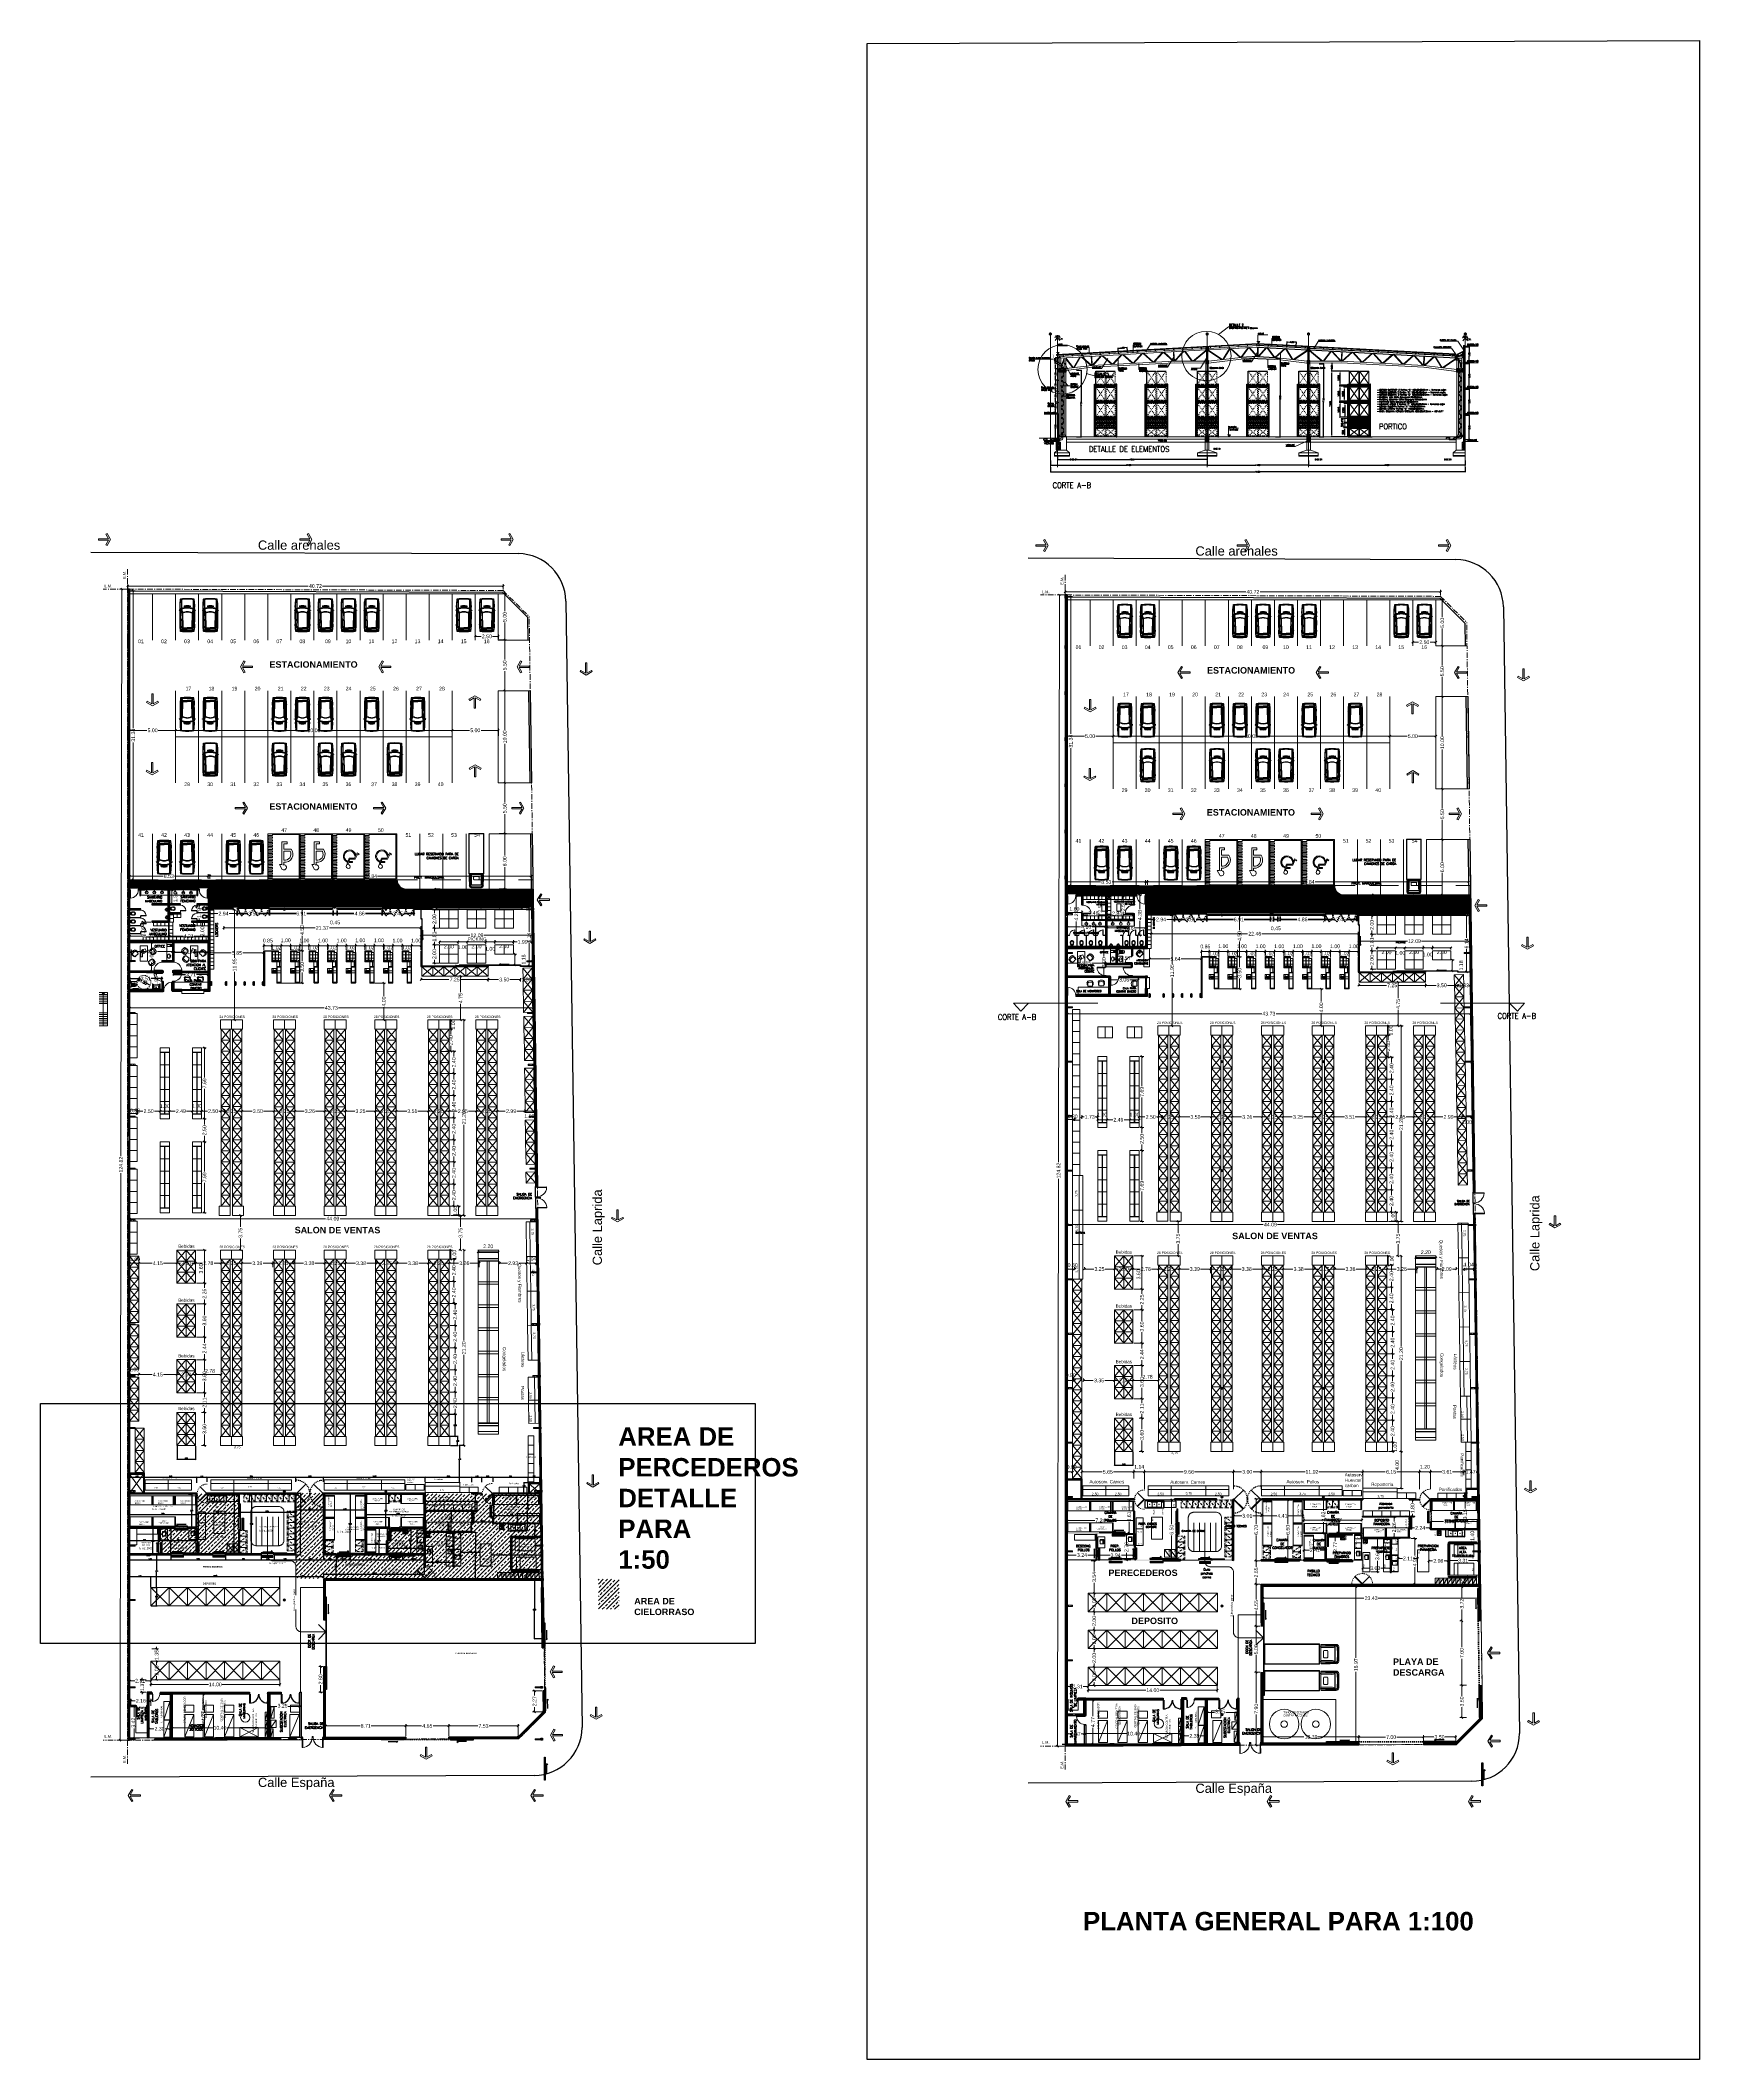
# Model space of a CAD drawing. Header units: inches. Extents: x 2 to 182, y -26 to 193.
import ezdxf

# ---------------------------------------------------------------- set-up
doc = ezdxf.new("R2010")
doc.units = ezdxf.units.IN
doc.header["$MEASUREMENT"] = 0
for name, pattern in [('ACAD_ISO10W100', [18, 12, -3, 0, -3]), ('DASH_15', [0.375, 0.25, -0.125]), ('HIDDEN', [0.375, 0.25, -0.125]), ('HIDDEN2', [4.7625, 3.175, -1.5875]), ('LZ-COME$0$DASH_15', [0.375, 0.25, -0.125]), ('LÍNEAS_OCULTAS2', [0.1875, 0.125, -0.0625]), ('PUNTOSX2', [12.7, 0, -12.7]), ('TRAZO_Y_PUNTO', [1, 0.5, -0.25, 0, -0.25])]:
    doc.linetypes.add(name, pattern=pattern)
for name, color, linetype in [('0-CORTINAPVC-TXT', 7, 'Continuous'), ('01-COTAS ESTRUCTURA', 9, 'Continuous'), ('ARQ-MUROCERAMICO8X18X33', 3, 'Continuous'), ('ARQ-MUROS CAMARA', 140, 'Continuous'), ('ARQ-TXTS LOCAL', 3, 'Continuous'), ('AUTOS', 9, 'Continuous'), ('CARP-Herrajes', 9, 'Continuous'), ('Carp-Linea abrir', 9, 'Continuous'), ('CARP-MARCOS', 4, 'Continuous'), ('CARP-Puertas', 4, 'Continuous'), ('COMESTIBLES0-EQUIP-TXT', 3, 'Continuous'), ('DEF-GUARDARIEL', 1, 'Continuous'), ('FIX FOOD', 8, 'Continuous'), ('JU-VISTA-CORTE(XREF)$0$V3', 4, 'Continuous'), ('L CARPINT', 3, 'Continuous'), ('l carpinteria', 3, 'Continuous'), ('l muro', 5, 'Continuous'), ('l olumnas', 140, 'Continuous'), ('L pisos', 8, 'Continuous'), ('l texto', 30, 'Continuous'), ('l vidrio', 135, 'Continuous'), ('nnn', 32, 'Continuous'), ('piso', 52, 'Continuous'), ('smr acero', 170, 'Continuous')]:
    doc.layers.add(name, color=color, linetype=linetype)
for name, color, linetype, lineweight in [('0-EQUIPAMIENTO-LAB', 6, 'Continuous', 9), ('0-LINEA PISO', 9, 'Continuous', 5), ('01', 60, 'Continuous', 9), ('01 eje', 30, 'ACAD_ISO10W100', 9), ('a_MUEBLE', 3, 'Continuous', 5), ('ARQ-CARPINTERIAS', 4, 'Continuous', 9), ('ARQ-CORTINA PVC', 4, 'Continuous', 5), ('ARQ-REJILLAS', 4, 'Continuous', 5), ('COTAS_REF_LINEAS', 5, 'Continuous', 13), ('EQUIPAMIENTO-TRASTIENDA', 6, 'Continuous', 9), ('Est-Acero', 4, 'Continuous', 13), ('Est-Columnas', 3, 'Continuous', 18), ('Est-muro', 7, 'Continuous', 0), ('Est-Textos', 6, 'Continuous', 0), ('HATCH HORMIGON', 100, 'Continuous', 13), ('IS-SANITARIOS', 6, 'Continuous', 9), ('L COTAS', 1, 'Continuous', 9), ('L EQUIP', 6, 'Continuous', 9), ('L ESTRUCT', 92, 'TRAZO_Y_PUNTO', 15), ('l gris', 9, 'Continuous', 5), ('L PANELES', 136, 'Continuous', 60), ('L PROYEC', 4, 'HIDDEN2', 9), ('L VISTA', 5, 'Continuous', 9), ('LAVADO MU', 10, 'Continuous', 5), ('LDESAGUEPLUVIAL', 50, 'Continuous', 13), ('muro revoque', 251, 'Continuous', 13)]:
    doc.layers.add(name, color=color, linetype=linetype, lineweight=lineweight)
doc.styles.add('2mm para 1.100', font='ARIAL.TTF')
doc.styles.add('3mm para 1.100', font='ARIAL.TTF')
doc.styles.add('ARIAL', font='ARIAL.TTF')
doc.styles.add('COTAS', font='ROMANS.shx', dxfattribs={"width": 0.7})
doc.styles.add('LZ-COME$0$LETRITAS', font='ROMAN1.shx', dxfattribs={"width": 1.2, "height": 0.225})
doc.styles.add('R', font='romans.shx', dxfattribs={"width": 0.9})
doc.styles.add('ROMAND', font='romand', dxfattribs={"width": 0.9})
doc.styles.add('RomanS', font='romans.shx')
doc.styles.get("Standard").update_dxf_attribs({"font": 'ARIAL.TTF'})
doc.styles.add('STYLE10', font='ARIAL.TTF', dxfattribs={"height": 0.2})
doc.dimstyles.new('Al', dxfattribs={"dimtxt": 0.15, "dimasz": 0.08, "dimexe": 0.025, "dimexo": 0.05, "dimgap": 0, "dimtad": 0, "dimzin": 0, "dimdsep": 46, "dimtxsty": 'R', "dimblk": 'ARCHTICK', "dimcen": 0.09, "dimadec": 0, "dimazin": 0, "dimtfac": 1, "dimtofl": 0, "dimtmove": 0, "dimatfit": 3, "dimfxl": 0, "dimtolj": 1, "dimtzin": 0, "dimarcsym": 0})
doc.dimstyles.new('bases 1-50', dxfattribs={"dimscale": 0.5, "dimtxt": 0.2, "dimasz": 0.1, "dimexe": 0.1, "dimexo": 0.1, "dimgap": 0.1, "dimtad": 1, "dimtih": 1, "dimtoh": 1, "dimzin": 1, "dimdsep": 46, "dimtxsty": 'RomanS', "dimblk": 'OBLIQUE', "dimcen": 0.1, "dimclrd": 256, "dimclre": 256, "dimclrt": 256, "dimadec": 0, "dimazin": 0, "dimtfac": 1, "dimtmove": 0, "dimatfit": 3, "dimfxl": 0, "dimarcsym": 0})
doc.dimstyles.new('COTA-S-S-2-100', dxfattribs={"dimtxt": 0.3, "dimasz": 0.05, "dimexe": 0, "dimexo": 0, "dimgap": 0.08, "dimtad": 1, "dimzin": 0, "dimdsep": 46, "dimtxsty": 'COTAS', "dimblk1": 'DOT', "dimblk2": 'DOT', "dimsah": 1, "dimcen": 0.1, "dimclrd": 1, "dimclre": 252, "dimclrt": 2, "dimadec": 0, "dimazin": 0, "dimtfac": 1, "dimtix": 1, "dimtmove": 2, "dimatfit": 3, "dimldrblk": 'DOT', "dimfxl": 0, "dimtolj": 1, "dimtzin": 0, "dimarcsym": 0})
doc.dimstyles.new('cotas 1.100', dxfattribs={"dimscale": 2, "dimtxt": 0.2, "dimasz": 0.1, "dimexe": 0.1, "dimexo": 0.05, "dimgap": 0.05, "dimtad": 0, "dimzin": 0, "dimdsep": 46, "dimtxsty": '2mm para 1.100', "dimblk": 'OBLIQUE', "dimcen": 0.09, "dimclrd": 256, "dimclre": 256, "dimclrt": 256, "dimaunit": 1, "dimadec": 3, "dimazin": 0, "dimtfac": 1, "dimtofl": 0, "dimtmove": 2, "dimatfit": 3, "dimfxl": 0, "dimtolj": 1, "dimtzin": 0, "dimlwd": -1, "dimlwe": -1, "dimarcsym": 0})
doc.dimstyles.new('EM_100', dxfattribs={"dimscale": 0.08, "dimtxt": 2.5, "dimasz": 2, "dimexe": 1.25, "dimexo": 0.625, "dimtad": 1, "dimdec": 0, "dimlfac": 1000, "dimzin": 1, "dimdsep": 46, "dimtxsty": 'ROMAND', "dimcen": 2.5, "dimclrd": 4, "dimclre": 4, "dimclrt": 5, "dimaunit": 3, "dimadec": 8, "dimazin": 0, "dimtfac": 1, "dimtdec": 0, "dimtmove": 2, "dimatfit": 3, "dimfxl": 0, "dimtolj": 1, "dimtzin": 1, "dimarcsym": 0})
pattern_1 = [(45, (-3436.32653, -724.844745), (-0.0561266008, 0.0561266008), [])]
pattern_2 = [(135, (763.37179, -3439.22158), (-0.0561266008, -0.0561266008), [])]
pattern_3 = [(45, (-3436.32653, -725.744745), (-0.0561266008, 0.0561266008), [])]
pattern_4 = [(45, (-3436.32653, -724.94483), (-0.0561266008, 0.0561266008), [])]
pattern_5 = [(45, (-3435.039526, -724.844745), (-0.0561266008, 0.0561266008), [])]
pattern_6 = [(45, (-3334.64458, -725.48035), (-0.0561266008, 0.0561266008), [])]
pattern_7 = [(45, (-3334.64458, -726.38035), (-0.0561266008, 0.0561266008), [])]
pattern_8 = [(45, (-3333.357575, -725.48035), (-0.0561266008, 0.0561266008), [])]
pattern_9 = [(0, (-2587.111416, -366.72261), (2e-17, 0.0635), [])]
pattern_10 = [(45, (-2565.917084, -371.648868), (-0.0224506403, 0.0224506403), []), (135, (-2565.917084, -371.648868), (-0.0224506403, -0.0224506403), [])]
pattern_11 = [(45, (-5324.36278, -885.853102), (-0.0224506403, 0.0224506403), [])]
pattern_12 = [(45, (-5264.430395, -895.033784), (-0.0224506403, 0.0224506403), [])]
pattern_13 = [(45, (-5318.863015, -885.828102), (-0.0224506403, 0.0224506403), [])]
pattern_14 = [(45, (-2561.06732, -371.648868), (-0.0224506403, 0.0224506403), []), (135, (-2561.06732, -371.648868), (-0.0224506403, -0.0224506403), [])]
pattern_15 = [(45, (-32931.657147, -18007.480647), (-0.028284271247, 0.028284271247), [])]
pattern_16 = [(45, (-32888.00897, -18007.331902), (-0.028284271247, 0.028284271247), [])]

# ---------------------------------------------------------------- blocks, each defined once
blk = doc.blocks.new('terreno1')
at = {"layer": '01 eje', "ltscale": 0.05}
for p, q in [((2858.81, 860.33), (2858.81, 730.8)), ((2899.53, 858.01), (2856.15, 858.17)), ((2904.08, 736.35), (2902.36, 855.18)), ((2901.25, 733.52), (2904.08, 736.35)), ((2901.25, 733.52), (2856.15, 733.34))]:
    blk.add_line(p, q, dxfattribs=at)
blk.add_lwpolyline([(2899.53, 858.01), (2902.36, 855.18)], dxfattribs=at)
at = {"layer": 'piso'}
for points in [[(2854.81, 862.17), (2901.2, 862.01)], [(2906.34, 856.87), (2908.1, 734.71)], [(2902.92, 729.52), (2854.81, 729.32)]]:
    blk.add_lwpolyline(points, dxfattribs=at)
for centre, radius, start, end in [((2901.1, 856.77), 5.24, 1.0935, 88.9065), ((2902.87, 734.76), 5.23, 270.4718, 359.5428)]:
    blk.add_arc(centre, radius, start, end, dxfattribs=at)
at = {"layer": '01', "char_height": 1, "attachment_point": 1}
for s, heights, insert in [('Calle arenales', [1.67], (2872.94, 863.43)), ('Calle España', [0], (2872.94, 729.27))]:
    blk.add_mtext_dynamic_manual_height_columns(s, width=9.9018, gutter_width=12.5, heights=heights, dxfattribs=dict(at, insert=insert))
at = {"layer": '01', "insert": (2909.25, 784.84), "char_height": 1, "attachment_point": 1, "rotation": 90}
blk.add_mtext_dynamic_manual_height_columns('Calle Laprida', width=9.9018, gutter_width=12.5, heights=[0], dxfattribs=at)
at = {"layer": '01 eje', "char_height": 0.3, "attachment_point": 1}
for insert in [(2856.3, 858.65), (2856.3, 733.91)]:
    blk.add_mtext_dynamic_manual_height_columns('L.M.', width=7.3318, gutter_width=12.5, heights=[0], dxfattribs=dict(at, insert=insert))
at = {"layer": '01 eje', "char_height": 0.3, "attachment_point": 1, "rotation": 90}
for insert in [(2858.3, 859.27), (2858.3, 730.88)]:
    blk.add_mtext_dynamic_manual_height_columns('E.M.', width=7.3318, gutter_width=12.5, heights=[0], dxfattribs=dict(at, insert=insert))
blk = doc.blocks.new('_Oblique')
at = {"color": 0, "linetype": 'ByBlock', "lineweight": -2}
blk.add_line((-0.5, -0.5), (0.5, 0.5), dxfattribs=at)
blk = doc.blocks.new('*D37')
at = {"layer": 'Defpoints', "color": 0}
for p in [(51.62, 106.8), (51.62, 100.8), (52.31, 100.8)]:
    blk.add_point(p, dxfattribs=at)
at = {"layer": 'L COTAS'}
for p, q in [((51.72, 106.8), (52.51, 106.8)), ((52.31, 106.8), (52.31, 104.42)), ((52.31, 100.8), (52.31, 103.18)), ((51.72, 100.8), (52.51, 100.8))]:
    blk.add_line(p, q, dxfattribs=at)
at = {"layer": 'L COTAS', "xscale": 0.2, "yscale": 0.2, "zscale": 0.2}
for p, rotation in [((52.31, 106.8), 90), ((52.31, 100.8), 270)]:
    blk.add_blockref('_Oblique', p, dxfattribs=dict(at, rotation=rotation))
at = {"layer": 'L COTAS', "insert": (52.31, 103.8), "char_height": 0.4, "attachment_point": 5, "rotation": 90, "style": '2mm para 1.100'}
blk.add_mtext('\\A1;6.00', dxfattribs=at)
blk = doc.blocks.new('*D358')
at = {"layer": 'Defpoints', "color": 0}
for p in [(51.62, 112.3), (51.62, 106.8), (52.31, 106.8)]:
    blk.add_point(p, dxfattribs=at)
at = {"layer": 'L COTAS'}
for p, q in [((51.72, 112.3), (52.51, 112.3)), ((52.31, 112.3), (52.31, 110.17)), ((52.31, 106.8), (52.31, 108.93)), ((51.72, 106.8), (52.51, 106.8))]:
    blk.add_line(p, q, dxfattribs=at)
at = {"layer": 'L COTAS', "xscale": 0.2, "yscale": 0.2, "zscale": 0.2}
for p, rotation in [((52.31, 112.3), 90), ((52.31, 106.8), 270)]:
    blk.add_blockref('_Oblique', p, dxfattribs=dict(at, rotation=rotation))
at = {"layer": 'L COTAS', "insert": (52.31, 109.55), "char_height": 0.4, "attachment_point": 5, "rotation": 90, "style": '2mm para 1.100'}
blk.add_mtext('\\A1;5.50', dxfattribs=at)
blk = doc.blocks.new('*D359')
at = {"layer": 'Defpoints', "color": 0}
for p in [(51.62, 122.3), (51.62, 112.3), (52.31, 112.3)]:
    blk.add_point(p, dxfattribs=at)
at = {"layer": 'L COTAS'}
for p, q in [((51.72, 122.3), (52.51, 122.3)), ((52.31, 122.3), (52.31, 118.05)), ((52.31, 112.3), (52.31, 116.54)), ((51.72, 112.3), (52.51, 112.3))]:
    blk.add_line(p, q, dxfattribs=at)
at = {"layer": 'L COTAS', "xscale": 0.2, "yscale": 0.2, "zscale": 0.2}
for p, rotation in [((52.31, 122.3), 90), ((52.31, 112.3), 270)]:
    blk.add_blockref('_Oblique', p, dxfattribs=dict(at, rotation=rotation))
at = {"layer": 'L COTAS', "insert": (52.31, 117.3), "char_height": 0.4, "attachment_point": 5, "rotation": 90, "style": '2mm para 1.100'}
blk.add_mtext('\\A1;10.00', dxfattribs=at)
blk = doc.blocks.new('*D360')
at = {"layer": 'Defpoints', "color": 0}
for p in [(51.62, 127.8), (51.62, 122.3), (52.31, 122.3)]:
    blk.add_point(p, dxfattribs=at)
at = {"layer": 'L COTAS'}
for p, q in [((51.72, 127.8), (52.51, 127.8)), ((52.31, 127.8), (52.31, 125.67)), ((52.31, 122.3), (52.31, 124.43)), ((51.72, 122.3), (52.51, 122.3))]:
    blk.add_line(p, q, dxfattribs=at)
at = {"layer": 'L COTAS', "xscale": 0.2, "yscale": 0.2, "zscale": 0.2}
for p, rotation in [((52.31, 127.8), 90), ((52.31, 122.3), 270)]:
    blk.add_blockref('_Oblique', p, dxfattribs=dict(at, rotation=rotation))
at = {"layer": 'L COTAS', "insert": (52.31, 125.05), "char_height": 0.4, "attachment_point": 5, "rotation": 90, "style": '2mm para 1.100'}
blk.add_mtext('\\A1;5.50', dxfattribs=at)
blk = doc.blocks.new('*D361')
at = {"layer": 'Defpoints', "color": 0}
for p in [(51.62, 132.8), (51.62, 127.8), (52.31, 127.8)]:
    blk.add_point(p, dxfattribs=at)
at = {"layer": 'L COTAS'}
for p, q in [((51.72, 132.8), (52.51, 132.8)), ((52.31, 132.8), (52.31, 130.92)), ((52.31, 127.8), (52.31, 129.68)), ((51.72, 127.8), (52.51, 127.8))]:
    blk.add_line(p, q, dxfattribs=at)
at = {"layer": 'L COTAS', "xscale": 0.2, "yscale": 0.2, "zscale": 0.2}
for p, rotation in [((52.31, 132.8), 90), ((52.31, 127.8), 270)]:
    blk.add_blockref('_Oblique', p, dxfattribs=dict(at, rotation=rotation))
at = {"layer": 'L COTAS', "insert": (52.31, 130.3), "char_height": 0.4, "attachment_point": 5, "rotation": 90, "style": '2mm para 1.100'}
blk.add_mtext('\\A1;5.00', dxfattribs=at)
blk = doc.blocks.new('*D362')
at = {"layer": 'Defpoints', "color": 0}
for p in [(11.62, 118), (11.62, 117.3), (16.62, 117.3)]:
    blk.add_point(p, dxfattribs=at)
at = {"layer": 'L COTAS'}
for p, q in [((11.62, 117.4), (11.62, 118.2)), ((11.62, 118), (13.5, 118)), ((16.62, 118), (14.74, 118)), ((16.62, 117.4), (16.62, 118.2))]:
    blk.add_line(p, q, dxfattribs=at)
at = {"layer": 'L COTAS', "xscale": 0.2, "yscale": 0.2, "zscale": 0.2, "rotation": 180}
blk.add_blockref('_Oblique', (11.62, 118), dxfattribs=at)
at = {"layer": 'L COTAS', "xscale": 0.2, "yscale": 0.2, "zscale": 0.2}
blk.add_blockref('_Oblique', (16.62, 118), dxfattribs=at)
at = {"layer": 'L COTAS', "insert": (14.12, 118), "char_height": 0.4, "attachment_point": 5, "style": '2mm para 1.100'}
blk.add_mtext('\\A1;5.00', dxfattribs=at)
blk = doc.blocks.new('*D363')
at = {"layer": 'Defpoints', "color": 0}
for p in [(46.62, 118), (51.62, 118), (51.62, 117.3)]:
    blk.add_point(p, dxfattribs=at)
at = {"layer": 'L COTAS'}
for p, q in [((46.62, 118.1), (46.62, 118.2)), ((46.62, 118), (48.5, 118)), ((51.62, 118), (49.74, 118)), ((51.62, 117.4), (51.62, 118.2))]:
    blk.add_line(p, q, dxfattribs=at)
at = {"layer": 'L COTAS', "xscale": 0.2, "yscale": 0.2, "zscale": 0.2, "rotation": 180}
blk.add_blockref('_Oblique', (46.62, 118), dxfattribs=at)
at = {"layer": 'L COTAS', "xscale": 0.2, "yscale": 0.2, "zscale": 0.2}
blk.add_blockref('_Oblique', (51.62, 118), dxfattribs=at)
at = {"layer": 'L COTAS', "insert": (49.12, 118), "char_height": 0.4, "attachment_point": 5, "style": '2mm para 1.100'}
blk.add_mtext('\\A1;5.00', dxfattribs=at)
blk = doc.blocks.new('*D38')
at = {"layer": 'Defpoints', "color": 0}
for p in [(16.62, 117.3), (46.62, 118), (46.62, 117.3)]:
    blk.add_point(p, dxfattribs=at)
at = {"layer": 'L COTAS'}
for p, q in [((16.62, 117.4), (16.62, 118.2)), ((16.62, 118), (30.84, 118)), ((46.62, 118), (32.39, 118)), ((46.62, 117.4), (46.62, 118.2))]:
    blk.add_line(p, q, dxfattribs=at)
at = {"layer": 'L COTAS', "xscale": 0.2, "yscale": 0.2, "zscale": 0.2, "rotation": 180}
blk.add_blockref('_Oblique', (16.62, 118), dxfattribs=at)
at = {"layer": 'L COTAS', "xscale": 0.2, "yscale": 0.2, "zscale": 0.2}
blk.add_blockref('_Oblique', (46.62, 118), dxfattribs=at)
at = {"layer": 'L COTAS', "insert": (31.62, 118), "char_height": 0.4, "attachment_point": 5, "style": '2mm para 1.100'}
blk.add_mtext('\\A1;30.00', dxfattribs=at)
blk = doc.blocks.new('*D364')
at = {"layer": 'Defpoints', "color": 0}
for p in [(11.42, 133.65), (11.42, 133.32), (52.14, 133.17)]:
    blk.add_point(p, dxfattribs=at)
at = {"layer": 'L COTAS'}
for p, q in [((11.42, 133.42), (11.42, 133.85)), ((11.42, 133.65), (31, 133.65)), ((52.14, 133.65), (32.56, 133.65)), ((52.14, 133.27), (52.14, 133.85))]:
    blk.add_line(p, q, dxfattribs=at)
at = {"layer": 'L COTAS', "xscale": 0.2, "yscale": 0.2, "zscale": 0.2, "rotation": 180}
blk.add_blockref('_Oblique', (11.42, 133.65), dxfattribs=at)
at = {"layer": 'L COTAS', "xscale": 0.2, "yscale": 0.2, "zscale": 0.2}
blk.add_blockref('_Oblique', (52.14, 133.65), dxfattribs=at)
at = {"layer": 'L COTAS', "insert": (31.78, 133.65), "char_height": 0.4, "attachment_point": 5, "style": '2mm para 1.100'}
blk.add_mtext('\\A1;40.72', dxfattribs=at)
blk = doc.blocks.new('COCHERA-DISC-flat-2')
at = {"color": 0}
for p, q in [((-3.5, 0), (-3.5, 5)), ((0, 5), (-3.5, 5)), ((-0.5, 4.9), (-3.4, 4.9)), ((-3.4, 0.1), (-3.4, 4.9)), ((-0.5, 4.85), (-0.5, 4.9)), ((-0.05, 4.85), (-0.5, 4.85)), ((-0.05, 4.7), (-0.5, 4.7)), ((-0.5, 4.55), (-0.5, 4.7)), ((-0.05, 4.55), (-0.5, 4.55)), ((-0.05, 4.4), (-0.5, 4.4)), ((-0.5, 4.25), (-0.5, 4.4)), ((-0.05, 4.7), (-0.05, 4.85)), ((-0.05, 4.4), (-0.05, 4.55)), ((0, 0), (0, 5)), ((0, 0), (0, 5)), ((0, 0), (0, 5)), ((-2.86, 2.31), (-2.91, 2.22)), ((-2.68, 2.09), (-2.91, 2.22)), ((-2.72, 2.24), (-2.86, 2.31)), ((-2.48, 2.77), (-2.72, 2.24)), ((-2.41, 2.66), (-2.68, 2.09)), ((-2.45, 2.45), (-2.53, 2.28)), ((-1.89, 2.77), (-2.48, 2.77)), ((-1.82, 2.66), (-2.41, 2.66)), ((-2.2, 3.03), (-2.2, 3.13)), ((-1.77, 3.13), (-2.2, 3.13)), ((-1.8, 3.03), (-2.2, 3.03)), ((-1.89, 2.77), (-1.8, 3.03)), ((-1.82, 2.66), (-1.51, 3.56)), ((-1.77, 3.13), (-1.69, 3.35)), ((-1.65, 2.99), (-1.62, 3.09)), ((-0.05, 4.25), (-0.5, 4.25)), ((-0.05, 4.1), (-0.5, 4.1)), ((-0.5, 3.95), (-0.5, 4.1)), ((-0.05, 3.95), (-0.5, 3.95)), ((-0.05, 3.8), (-0.5, 3.8)), ((-0.5, 3.65), (-0.5, 3.8)), ((-0.05, 3.65), (-0.5, 3.65)), ((-0.05, 3.5), (-0.5, 3.5)), ((-0.5, 3.35), (-0.5, 3.5)), ((-0.05, 3.35), (-0.5, 3.35)), ((-0.05, 3.2), (-0.5, 3.2)), ((-0.5, 3.05), (-0.5, 3.2)), ((-0.05, 3.05), (-0.5, 3.05)), ((-0.05, 2.9), (-0.5, 2.9)), ((-0.5, 2.75), (-0.5, 2.9)), ((-0.05, 2.75), (-0.5, 2.75)), ((-0.05, 2.6), (-0.5, 2.6)), ((-0.5, 2.45), (-0.5, 2.6)), ((-0.05, 2.45), (-0.5, 2.45)), ((-0.05, 2.3), (-0.5, 2.3)), ((-0.5, 2.15), (-0.5, 2.3)), ((-0.05, 4.1), (-0.05, 4.25)), ((-0.05, 3.8), (-0.05, 3.95)), ((-0.05, 3.5), (-0.05, 3.65)), ((-0.05, 3.2), (-0.05, 3.35)), ((-0.05, 2.9), (-0.05, 3.05)), ((-0.05, 2.6), (-0.05, 2.75)), ((-0.05, 2.3), (-0.05, 2.45)), ((0, 0), (-3.5, 0)), ((-3.4, 0.1), (-0.5, 0.1)), ((-0.05, 2.15), (-0.5, 2.15)), ((-0.05, 2), (-0.5, 2)), ((-0.5, 1.85), (-0.5, 2)), ((-0.05, 1.85), (-0.5, 1.85)), ((-0.05, 1.7), (-0.5, 1.7)), ((-0.5, 1.55), (-0.5, 1.7)), ((-0.05, 1.55), (-0.5, 1.55)), ((-0.05, 1.4), (-0.5, 1.4)), ((-0.5, 1.25), (-0.5, 1.4)), ((-0.05, 1.25), (-0.5, 1.25)), ((-0.05, 1.1), (-0.5, 1.1)), ((-0.5, 0.95), (-0.5, 1.1)), ((-0.05, 0.95), (-0.5, 0.95)), ((-0.05, 0.8), (-0.5, 0.8)), ((-0.5, 0.65), (-0.5, 0.8)), ((-0.05, 0.65), (-0.5, 0.65)), ((-0.05, 0.5), (-0.5, 0.5)), ((-0.5, 0.35), (-0.5, 0.5)), ((-0.05, 0.35), (-0.5, 0.35)), ((-0.05, 0.35), (-0.5, 0.35)), ((-0.05, 0.2), (-0.5, 0.2)), ((-0.5, 0.1), (-0.5, 0.2)), ((-0.05, 2), (-0.05, 2.15)), ((-0.05, 1.7), (-0.05, 1.85)), ((-0.05, 1.4), (-0.05, 1.55)), ((-0.05, 1.1), (-0.05, 1.25)), ((-0.05, 0.8), (-0.05, 0.95)), ((-0.05, 0.5), (-0.05, 0.65)), ((-0.05, 0.2), (-0.05, 0.35))]:
    blk.add_line(p, q, dxfattribs=at)
for centre, radius, start, end in [((-1.87, 2.45), 0.683, 194.871, 68.1638), ((-1.87, 2.45), 0.578, 179.9015, 67.6476), ((-1.72, 3.56), 0.21, 0, 277.4565)]:
    blk.add_arc(centre, radius, start, end, dxfattribs=at)
blk = doc.blocks.new('COCHERA-EMB-flat-3')
at = {"layer": 'l gris'}
for p, q in [((-3.5, 5), (-3.5, 0)), ((0, 5), (-3.5, 5)), ((-3.4, 4.9), (-3.4, 0.1)), ((-3.4, 4.9), (-0.5, 4.9)), ((-0.5, 4.9), (-0.5, 4.8)), ((-0.05, 4.8), (-0.5, 4.8)), ((-0.05, 4.65), (-0.5, 4.65)), ((-0.05, 4.65), (-0.5, 4.65)), ((-0.5, 4.65), (-0.5, 4.5)), ((-0.05, 4.5), (-0.5, 4.5)), ((-0.05, 4.8), (-0.05, 4.65)), ((-0.05, 4.5), (-0.05, 4.35)), ((0, 5), (0, 0)), ((-1.74, 3.32), (-2.54, 3.32)), ((-1.74, 3.1), (-2.43, 3.1)), ((-2.09, 3.89), (-2.09, 4.11)), ((-1.53, 4.11), (-2.09, 4.11)), ((-1.74, 3.89), (-2.09, 3.89)), ((-1.74, 3.89), (-1.74, 3.32)), ((-1.74, 3.1), (-1.74, 2.12)), ((-1.53, 4.11), (-1.53, 1.66)), ((-0.05, 4.35), (-0.5, 4.35)), ((-0.5, 4.35), (-0.5, 4.2)), ((-0.05, 4.2), (-0.5, 4.2)), ((-0.05, 4.05), (-0.5, 4.05)), ((-0.5, 4.05), (-0.5, 3.9)), ((-0.05, 3.9), (-0.5, 3.9)), ((-0.05, 3.75), (-0.5, 3.75)), ((-0.5, 3.75), (-0.5, 3.6)), ((-0.05, 3.6), (-0.5, 3.6)), ((-0.05, 3.45), (-0.5, 3.45)), ((-0.5, 3.45), (-0.5, 3.3)), ((-0.05, 3.3), (-0.5, 3.3)), ((-0.05, 3.15), (-0.5, 3.15)), ((-0.5, 3.15), (-0.5, 3)), ((-0.05, 3), (-0.5, 3)), ((-0.05, 2.85), (-0.5, 2.85)), ((-0.5, 2.85), (-0.5, 2.7)), ((-0.05, 2.7), (-0.5, 2.7)), ((-0.05, 2.55), (-0.5, 2.55)), ((-0.5, 2.55), (-0.5, 2.4)), ((-0.05, 2.4), (-0.5, 2.4)), ((-0.05, 2.25), (-0.5, 2.25)), ((-0.5, 2.25), (-0.5, 2.1)), ((-0.05, 4.2), (-0.05, 4.05)), ((-0.05, 3.9), (-0.05, 3.75)), ((-0.05, 3.6), (-0.05, 3.45)), ((-0.05, 3.3), (-0.05, 3.15)), ((-0.05, 3), (-0.05, 2.85)), ((-0.05, 2.7), (-0.05, 2.55)), ((-0.05, 2.4), (-0.05, 2.25)), ((-3.5, 0), (0, 0)), ((-0.5, 0.1), (-3.4, 0.1)), ((-1.74, 1.9), (-1.74, 1.64)), ((-1.28, 1.66), (-1.56, 1.12)), ((-1.53, 1.66), (-1.28, 1.66)), ((-0.05, 2.1), (-0.5, 2.1)), ((-0.05, 1.95), (-0.5, 1.95)), ((-0.5, 1.95), (-0.5, 1.8)), ((-0.05, 1.8), (-0.5, 1.8)), ((-0.05, 1.65), (-0.5, 1.65)), ((-0.5, 1.65), (-0.5, 1.5)), ((-0.05, 1.5), (-0.5, 1.5)), ((-0.05, 1.35), (-0.5, 1.35)), ((-0.5, 1.35), (-0.5, 1.2)), ((-0.05, 1.2), (-0.5, 1.2)), ((-0.05, 1.05), (-0.5, 1.05)), ((-0.5, 1.05), (-0.5, 0.9)), ((-0.05, 0.9), (-0.5, 0.9)), ((-0.05, 0.75), (-0.5, 0.75)), ((-0.5, 0.75), (-0.5, 0.6)), ((-0.05, 0.6), (-0.5, 0.6)), ((-0.05, 0.45), (-0.5, 0.45)), ((-0.5, 0.45), (-0.5, 0.3)), ((-0.05, 0.3), (-0.5, 0.3)), ((-0.05, 0.15), (-0.5, 0.15)), ((-0.5, 0.15), (-0.5, 0.1)), ((-0.05, 2.1), (-0.05, 1.95)), ((-0.05, 1.8), (-0.05, 1.65)), ((-0.05, 1.5), (-0.05, 1.35)), ((-0.05, 1.2), (-0.05, 1.05)), ((-0.05, 0.9), (-0.05, 0.75)), ((-0.05, 0.6), (-0.05, 0.45)), ((-0.05, 0.3), (-0.05, 0.15))]:
    blk.add_line(p, q, dxfattribs=at)
for centre, radius, start, end in [((-1.83, 2.78), 0.888, 143.1471, 275.7426), ((-1.83, 2.78), 0.67, 152.1052, 277.6632), ((-1.73, 1.35), 0.288, 67.8205, 306.0337)]:
    blk.add_arc(centre, radius, start, end, dxfattribs=at)
blk = doc.blocks.new('CAJAS AM')
at = {"layer": 'L EQUIP', "linetype": 'ByBlock', "ltscale": 0.01}
for p, q in [((781.24, 797.53), (781.24, 799.78)), ((781.73, 799.78), (781.24, 799.78)), ((781.68, 799.83), (781.29, 799.83)), ((781.29, 798.08), (781.29, 799.73)), ((781.68, 799.73), (781.29, 799.73)), ((781.68, 796.53), (781.68, 799.73)), ((781.73, 796.53), (781.73, 799.78)), ((780.71, 798.25), (780.71, 798.77)), ((781.24, 798.77), (780.71, 798.77)), ((781.24, 798.25), (780.71, 798.25)), ((780.71, 796.33), (780.71, 797.53)), ((781.68, 797.53), (780.71, 797.53)), ((780.76, 797.48), (780.71, 797.48)), ((780.74, 798.52), (780.74, 798.72)), ((781.68, 798.72), (780.74, 798.72)), ((781.68, 798.52), (780.74, 798.52)), ((780.76, 796.33), (780.76, 797.53)), ((781.42, 797.49), (780.76, 797.49)), ((781.42, 797.39), (780.76, 797.39)), ((781.68, 797.13), (780.76, 797.13)), ((780.78, 796.38), (780.78, 797.39)), ((781.07, 797.34), (780.78, 797.34)), ((780.79, 798.57), (780.96, 798.67)), ((780.82, 798.52), (780.79, 798.57)), ((780.82, 798.52), (780.99, 798.62)), ((780.86, 798.61), (780.86, 798.62)), ((780.89, 798.62), (780.86, 798.62)), ((780.86, 798.25), (780.86, 798.55)), ((781.19, 798.47), (780.86, 798.47)), ((780.99, 798.62), (780.96, 798.67)), ((781.19, 798.62), (780.99, 798.62)), ((781.04, 798.45), (781.04, 798.5)), ((781.14, 798.5), (781.04, 798.5)), ((781.14, 798.45), (781.04, 798.45)), ((781.07, 796.36), (781.07, 797.39)), ((781.1, 796.36), (781.1, 797.39)), ((781.13, 796.36), (781.13, 797.39)), ((781.42, 797.34), (781.13, 797.34)), ((781.14, 798.45), (781.14, 798.5)), ((781.19, 798.25), (781.19, 798.62)), ((781.24, 798.25), (781.24, 798.77)), ((781.68, 798.08), (781.24, 798.08)), ((781.68, 798.05), (781.24, 798.05)), ((781.68, 798.1), (781.29, 798.1)), ((781.42, 796.38), (781.42, 797.53)), ((781.68, 798.02), (781.55, 798.02)), ((781.55, 797.37), (781.55, 798.02)), ((781.68, 797.37), (781.55, 797.37)), ((781.07, 796.38), (780.71, 796.38)), ((780.76, 796.33), (780.71, 796.33)), ((781.45, 796.33), (780.71, 796.33)), ((781.68, 796.78), (780.76, 796.78)), ((781.07, 796.45), (780.78, 796.45)), ((781.13, 796.36), (781.07, 796.36)), ((781.42, 796.45), (781.13, 796.45)), ((781.45, 796.38), (781.13, 796.38)), ((781.4, 796.33), (781.4, 796.38)), ((781.73, 796.53), (781.42, 796.53)), ((781.45, 796.33), (781.45, 796.53)), ((781.73, 796.58), (781.68, 796.58))]:
    blk.add_line(p, q, dxfattribs=at)
for centre, start, end in [((781.29, 799.78), 90, 180), ((781.68, 799.78), 0, 90)]:
    blk.add_arc(centre, 0.05, start, end, dxfattribs=at)
blk = doc.blocks.new('*D39')
at = {"layer": 'Defpoints', "color": 0}
for p in [(29.81, 94.1), (27.82, 90.6), (30.33, 90.6)]:
    blk.add_point(p, dxfattribs=at)
at = {"layer": 'L COTAS'}
for p, q in [((29.91, 94.1), (30.53, 94.1)), ((30.33, 94.1), (30.33, 92.97)), ((27.92, 90.6), (30.53, 90.6)), ((30.33, 90.6), (30.33, 91.73))]:
    blk.add_line(p, q, dxfattribs=at)
at = {"layer": 'L COTAS', "xscale": 0.2, "yscale": 0.2, "zscale": 0.2}
for p, rotation in [((30.33, 94.1), 90), ((30.33, 90.6), 270)]:
    blk.add_blockref('_Oblique', p, dxfattribs=dict(at, rotation=rotation))
at = {"layer": 'L COTAS', "insert": (30.33, 92.35), "char_height": 0.4, "attachment_point": 5, "rotation": 90, "style": '2mm para 1.100'}
blk.add_mtext('\\A1;3.50', dxfattribs=at)
blk = doc.blocks.new('*D40')
at = {"layer": 'Defpoints', "color": 0}
for p in [(28.06, 94.65), (27.04, 94.1), (28.06, 93.9)]:
    blk.add_point(p, dxfattribs=at)
at = {"layer": 'L COTAS'}
for p, q in [((27.04, 94.2), (27.04, 94.85)), ((27.04, 94.65), (28.06, 94.65)), ((28.06, 94), (28.06, 94.85))]:
    blk.add_line(p, q, dxfattribs=at)
at = {"layer": 'L COTAS', "xscale": 0.2, "yscale": 0.2, "zscale": 0.2, "rotation": 180}
blk.add_blockref('_Oblique', (27.04, 94.65), dxfattribs=at)
at = {"layer": 'L COTAS', "xscale": 0.2, "yscale": 0.2, "zscale": 0.2}
blk.add_blockref('_Oblique', (28.06, 94.65), dxfattribs=at)
at = {"layer": 'L COTAS', "insert": (27.55, 94.43), "char_height": 0.4, "attachment_point": 5, "style": '2mm para 1.100'}
blk.add_mtext('\\A1;1.02', dxfattribs=at)
blk = doc.blocks.new('*D41')
at = {"layer": 'Defpoints', "color": 0}
for p in [(29.06, 94.65), (28.06, 93.9), (29.06, 94.1)]:
    blk.add_point(p, dxfattribs=at)
at = {"layer": 'L COTAS'}
for p, q in [((28.06, 94), (28.06, 94.85)), ((28.06, 94.65), (29.06, 94.65)), ((29.06, 94.2), (29.06, 94.85))]:
    blk.add_line(p, q, dxfattribs=at)
at = {"layer": 'L COTAS', "xscale": 0.2, "yscale": 0.2, "zscale": 0.2, "rotation": 180}
blk.add_blockref('_Oblique', (28.06, 94.65), dxfattribs=at)
at = {"layer": 'L COTAS', "xscale": 0.2, "yscale": 0.2, "zscale": 0.2}
blk.add_blockref('_Oblique', (29.06, 94.65), dxfattribs=at)
at = {"layer": 'L COTAS', "insert": (28.56, 95.23), "char_height": 0.4, "attachment_point": 5, "style": '2mm para 1.100'}
blk.add_mtext('\\A1;1.00', dxfattribs=at)
blk = doc.blocks.new('*D42')
at = {"layer": 'Defpoints', "color": 0}
for p in [(30.08, 94.65), (29.06, 94.1), (30.08, 93.9)]:
    blk.add_point(p, dxfattribs=at)
at = {"layer": 'L COTAS'}
for p, q in [((29.06, 94.2), (29.06, 94.85)), ((29.06, 94.65), (30.08, 94.65)), ((30.08, 94), (30.08, 94.85))]:
    blk.add_line(p, q, dxfattribs=at)
at = {"layer": 'L COTAS', "xscale": 0.2, "yscale": 0.2, "zscale": 0.2, "rotation": 180}
blk.add_blockref('_Oblique', (29.06, 94.65), dxfattribs=at)
at = {"layer": 'L COTAS', "xscale": 0.2, "yscale": 0.2, "zscale": 0.2}
blk.add_blockref('_Oblique', (30.08, 94.65), dxfattribs=at)
at = {"layer": 'L COTAS', "insert": (29.57, 94.43), "char_height": 0.4, "attachment_point": 5, "style": '2mm para 1.100'}
blk.add_mtext('\\A1;1.02', dxfattribs=at)
blk = doc.blocks.new('*D43')
at = {"layer": 'Defpoints', "color": 0}
for p in [(31.08, 94.65), (30.08, 93.9), (31.08, 94.1)]:
    blk.add_point(p, dxfattribs=at)
at = {"layer": 'L COTAS'}
for p, q in [((30.08, 94), (30.08, 94.85)), ((30.08, 94.65), (31.08, 94.65)), ((31.08, 94.2), (31.08, 94.85))]:
    blk.add_line(p, q, dxfattribs=at)
at = {"layer": 'L COTAS', "xscale": 0.2, "yscale": 0.2, "zscale": 0.2, "rotation": 180}
blk.add_blockref('_Oblique', (30.08, 94.65), dxfattribs=at)
at = {"layer": 'L COTAS', "xscale": 0.2, "yscale": 0.2, "zscale": 0.2}
blk.add_blockref('_Oblique', (31.08, 94.65), dxfattribs=at)
at = {"layer": 'L COTAS', "insert": (30.58, 95.21), "char_height": 0.4, "attachment_point": 5, "style": '2mm para 1.100'}
blk.add_mtext('\\A1;1.00', dxfattribs=at)
blk = doc.blocks.new('*D44')
at = {"layer": 'Defpoints', "color": 0}
for p in [(32.1, 94.65), (31.08, 94.1), (32.1, 93.9)]:
    blk.add_point(p, dxfattribs=at)
at = {"layer": 'L COTAS'}
for p, q in [((31.08, 94.2), (31.08, 94.85)), ((31.08, 94.65), (32.1, 94.65)), ((32.1, 94), (32.1, 94.85))]:
    blk.add_line(p, q, dxfattribs=at)
at = {"layer": 'L COTAS', "xscale": 0.2, "yscale": 0.2, "zscale": 0.2, "rotation": 180}
blk.add_blockref('_Oblique', (31.08, 94.65), dxfattribs=at)
at = {"layer": 'L COTAS', "xscale": 0.2, "yscale": 0.2, "zscale": 0.2}
blk.add_blockref('_Oblique', (32.1, 94.65), dxfattribs=at)
at = {"layer": 'L COTAS', "insert": (31.59, 94.44), "char_height": 0.4, "attachment_point": 5, "style": '2mm para 1.100'}
blk.add_mtext('\\A1;1.02', dxfattribs=at)
blk = doc.blocks.new('*D45')
at = {"layer": 'Defpoints', "color": 0}
for p in [(33.1, 94.65), (32.1, 93.9), (33.1, 94.1)]:
    blk.add_point(p, dxfattribs=at)
at = {"layer": 'L COTAS'}
for p, q in [((32.1, 94), (32.1, 94.85)), ((32.1, 94.65), (33.1, 94.65)), ((33.1, 94.2), (33.1, 94.85))]:
    blk.add_line(p, q, dxfattribs=at)
at = {"layer": 'L COTAS', "xscale": 0.2, "yscale": 0.2, "zscale": 0.2, "rotation": 180}
blk.add_blockref('_Oblique', (32.1, 94.65), dxfattribs=at)
at = {"layer": 'L COTAS', "xscale": 0.2, "yscale": 0.2, "zscale": 0.2}
blk.add_blockref('_Oblique', (33.1, 94.65), dxfattribs=at)
at = {"layer": 'L COTAS', "insert": (32.6, 95.22), "char_height": 0.4, "attachment_point": 5, "style": '2mm para 1.100'}
blk.add_mtext('\\A1;1.00', dxfattribs=at)
blk = doc.blocks.new('*D46')
at = {"layer": 'Defpoints', "color": 0}
for p in [(34.12, 94.65), (33.1, 94.1), (34.12, 93.9)]:
    blk.add_point(p, dxfattribs=at)
at = {"layer": 'L COTAS'}
for p, q in [((33.1, 94.2), (33.1, 94.85)), ((33.1, 94.65), (34.12, 94.65)), ((34.12, 94), (34.12, 94.85))]:
    blk.add_line(p, q, dxfattribs=at)
at = {"layer": 'L COTAS', "xscale": 0.2, "yscale": 0.2, "zscale": 0.2, "rotation": 180}
blk.add_blockref('_Oblique', (33.1, 94.65), dxfattribs=at)
at = {"layer": 'L COTAS', "xscale": 0.2, "yscale": 0.2, "zscale": 0.2}
blk.add_blockref('_Oblique', (34.12, 94.65), dxfattribs=at)
at = {"layer": 'L COTAS', "insert": (33.56, 94.45), "char_height": 0.4, "attachment_point": 5, "style": '2mm para 1.100'}
blk.add_mtext('\\A1;1.02', dxfattribs=at)
blk = doc.blocks.new('*D47')
at = {"layer": 'Defpoints', "color": 0}
for p in [(35.12, 94.65), (34.12, 93.9), (35.12, 94.1)]:
    blk.add_point(p, dxfattribs=at)
at = {"layer": 'L COTAS'}
for p, q in [((34.12, 94), (34.12, 94.85)), ((34.12, 94.65), (35.12, 94.65)), ((35.12, 94.2), (35.12, 94.85))]:
    blk.add_line(p, q, dxfattribs=at)
at = {"layer": 'L COTAS', "xscale": 0.2, "yscale": 0.2, "zscale": 0.2, "rotation": 180}
blk.add_blockref('_Oblique', (34.12, 94.65), dxfattribs=at)
at = {"layer": 'L COTAS', "xscale": 0.2, "yscale": 0.2, "zscale": 0.2}
blk.add_blockref('_Oblique', (35.12, 94.65), dxfattribs=at)
at = {"layer": 'L COTAS', "insert": (34.62, 95.22), "char_height": 0.4, "attachment_point": 5, "style": '2mm para 1.100'}
blk.add_mtext('\\A1;1.00', dxfattribs=at)
blk = doc.blocks.new('*D48')
at = {"layer": 'Defpoints', "color": 0}
for p in [(36.14, 94.65), (35.12, 94.1), (36.14, 93.9)]:
    blk.add_point(p, dxfattribs=at)
at = {"layer": 'L COTAS'}
for p, q in [((35.12, 94.2), (35.12, 94.85)), ((35.12, 94.65), (36.14, 94.65)), ((36.14, 94), (36.14, 94.85))]:
    blk.add_line(p, q, dxfattribs=at)
at = {"layer": 'L COTAS', "xscale": 0.2, "yscale": 0.2, "zscale": 0.2, "rotation": 180}
blk.add_blockref('_Oblique', (35.12, 94.65), dxfattribs=at)
at = {"layer": 'L COTAS', "xscale": 0.2, "yscale": 0.2, "zscale": 0.2}
blk.add_blockref('_Oblique', (36.14, 94.65), dxfattribs=at)
at = {"layer": 'L COTAS', "insert": (35.63, 94.45), "char_height": 0.4, "attachment_point": 5, "style": '2mm para 1.100'}
blk.add_mtext('\\A1;1.02', dxfattribs=at)
blk = doc.blocks.new('*D49')
at = {"layer": 'Defpoints', "color": 0}
for p in [(37.14, 94.65), (36.14, 93.9), (37.14, 94.1)]:
    blk.add_point(p, dxfattribs=at)
at = {"layer": 'L COTAS'}
for p, q in [((36.14, 94), (36.14, 94.85)), ((36.14, 94.65), (37.14, 94.65)), ((37.14, 94.2), (37.14, 94.85))]:
    blk.add_line(p, q, dxfattribs=at)
at = {"layer": 'L COTAS', "xscale": 0.2, "yscale": 0.2, "zscale": 0.2, "rotation": 180}
blk.add_blockref('_Oblique', (36.14, 94.65), dxfattribs=at)
at = {"layer": 'L COTAS', "xscale": 0.2, "yscale": 0.2, "zscale": 0.2}
blk.add_blockref('_Oblique', (37.14, 94.65), dxfattribs=at)
at = {"layer": 'L COTAS', "insert": (36.64, 95.23), "char_height": 0.4, "attachment_point": 5, "style": '2mm para 1.100'}
blk.add_mtext('\\A1;1.00', dxfattribs=at)
blk = doc.blocks.new('*D50')
at = {"layer": 'Defpoints', "color": 0}
for p in [(38.16, 94.65), (37.14, 94.1), (38.16, 93.9)]:
    blk.add_point(p, dxfattribs=at)
at = {"layer": 'L COTAS'}
for p, q in [((37.14, 94.2), (37.14, 94.85)), ((37.14, 94.65), (38.16, 94.65)), ((38.16, 94), (38.16, 94.85))]:
    blk.add_line(p, q, dxfattribs=at)
at = {"layer": 'L COTAS', "xscale": 0.2, "yscale": 0.2, "zscale": 0.2, "rotation": 180}
blk.add_blockref('_Oblique', (37.14, 94.65), dxfattribs=at)
at = {"layer": 'L COTAS', "xscale": 0.2, "yscale": 0.2, "zscale": 0.2}
blk.add_blockref('_Oblique', (38.16, 94.65), dxfattribs=at)
at = {"layer": 'L COTAS', "insert": (37.65, 94.44), "char_height": 0.4, "attachment_point": 5, "style": '2mm para 1.100'}
blk.add_mtext('\\A1;1.02', dxfattribs=at)
blk = doc.blocks.new('*D51')
at = {"layer": 'Defpoints', "color": 0}
for p in [(39.16, 94.65), (38.16, 93.9), (39.16, 94.1)]:
    blk.add_point(p, dxfattribs=at)
at = {"layer": 'L COTAS'}
for p, q in [((38.16, 94), (38.16, 94.85)), ((38.16, 94.65), (39.16, 94.65)), ((39.16, 94.2), (39.16, 94.85))]:
    blk.add_line(p, q, dxfattribs=at)
at = {"layer": 'L COTAS', "xscale": 0.2, "yscale": 0.2, "zscale": 0.2, "rotation": 180}
blk.add_blockref('_Oblique', (38.16, 94.65), dxfattribs=at)
at = {"layer": 'L COTAS', "xscale": 0.2, "yscale": 0.2, "zscale": 0.2}
blk.add_blockref('_Oblique', (39.16, 94.65), dxfattribs=at)
at = {"layer": 'L COTAS', "insert": (38.66, 95.23), "char_height": 0.4, "attachment_point": 5, "style": '2mm para 1.100'}
blk.add_mtext('\\A1;1.00', dxfattribs=at)
blk = doc.blocks.new('*D52')
at = {"layer": 'Defpoints', "color": 0}
for p in [(40.18, 94.65), (39.16, 94.1), (40.18, 93.9)]:
    blk.add_point(p, dxfattribs=at)
at = {"layer": 'L COTAS'}
for p, q in [((39.16, 94.2), (39.16, 94.85)), ((39.16, 94.65), (40.18, 94.65)), ((40.18, 94), (40.18, 94.85))]:
    blk.add_line(p, q, dxfattribs=at)
at = {"layer": 'L COTAS', "xscale": 0.2, "yscale": 0.2, "zscale": 0.2, "rotation": 180}
blk.add_blockref('_Oblique', (39.16, 94.65), dxfattribs=at)
at = {"layer": 'L COTAS', "xscale": 0.2, "yscale": 0.2, "zscale": 0.2}
blk.add_blockref('_Oblique', (40.18, 94.65), dxfattribs=at)
at = {"layer": 'L COTAS', "insert": (39.67, 94.44), "char_height": 0.4, "attachment_point": 5, "style": '2mm para 1.100'}
blk.add_mtext('\\A1;1.02', dxfattribs=at)
blk = doc.blocks.new('*D53')
at = {"layer": 'Defpoints', "color": 0}
for p in [(41.18, 94.65), (40.18, 93.9), (41.18, 94.1)]:
    blk.add_point(p, dxfattribs=at)
at = {"layer": 'L COTAS'}
for p, q in [((40.18, 94), (40.18, 94.85)), ((40.18, 94.65), (41.18, 94.65)), ((41.18, 94.2), (41.18, 94.85))]:
    blk.add_line(p, q, dxfattribs=at)
at = {"layer": 'L COTAS', "xscale": 0.2, "yscale": 0.2, "zscale": 0.2, "rotation": 180}
blk.add_blockref('_Oblique', (40.18, 94.65), dxfattribs=at)
at = {"layer": 'L COTAS', "xscale": 0.2, "yscale": 0.2, "zscale": 0.2}
blk.add_blockref('_Oblique', (41.18, 94.65), dxfattribs=at)
at = {"layer": 'L COTAS', "insert": (40.68, 95.21), "char_height": 0.4, "attachment_point": 5, "style": '2mm para 1.100'}
blk.add_mtext('\\A1;1.00', dxfattribs=at)
blk = doc.blocks.new('*D54')
at = {"layer": 'Defpoints', "color": 0}
for p in [(42.2, 94.65), (41.18, 94.1), (42.2, 93.9)]:
    blk.add_point(p, dxfattribs=at)
at = {"layer": 'L COTAS'}
for p, q in [((41.18, 94.2), (41.18, 94.85)), ((41.18, 94.65), (42.2, 94.65)), ((42.2, 94), (42.2, 94.85))]:
    blk.add_line(p, q, dxfattribs=at)
at = {"layer": 'L COTAS', "xscale": 0.2, "yscale": 0.2, "zscale": 0.2, "rotation": 180}
blk.add_blockref('_Oblique', (41.18, 94.65), dxfattribs=at)
at = {"layer": 'L COTAS', "xscale": 0.2, "yscale": 0.2, "zscale": 0.2}
blk.add_blockref('_Oblique', (42.2, 94.65), dxfattribs=at)
at = {"layer": 'L COTAS', "insert": (41.69, 94.45), "char_height": 0.4, "attachment_point": 5, "style": '2mm para 1.100'}
blk.add_mtext('\\A1;1.02', dxfattribs=at)
blk = doc.blocks.new('SE-PM01$0$LR-PM01$0$Puerta1')
for p, q in [((616.66, 127.39), (616.66, 128.19)), ((616.71, 128.19), (616.66, 128.19)), ((616.71, 127.39), (616.66, 127.39)), ((616.71, 127.39), (616.71, 128.19))]:
    blk.add_line(p, q)
at = {"ltscale": 200}
for points in [[(616.61, 127.29), (616.66, 127.29), (616.66, 127.39), (616.61, 127.39)], [(617.46, 127.29), (617.51, 127.29), (617.51, 127.39), (617.46, 127.39)]]:
    blk.add_lwpolyline(points, close=True, dxfattribs=at)
blk.add_arc((616.66, 127.39), 0.8, 360, 86.3151, dxfattribs=at)
blk = doc.blocks.new('*U28')
at = {"layer": 'CARP-Herrajes'}
for p, q in [((0.03, 0.91), (0.02, 0.91)), ((0.03, 0.9), (0.02, 0.9)), ((0.06, 0.91), (0.07, 0.91)), ((0.06, 0.9), (0.07, 0.9)), ((1.94, 0.91), (1.93, 0.91)), ((1.94, 0.9), (1.93, 0.9)), ((1.97, 0.91), (1.98, 0.91)), ((1.97, 0.9), (1.98, 0.9))]:
    blk.add_line(p, q, dxfattribs=at)
for points in [[(0.01, 0.92), (0.02, 0.92, -0.414214), (0.02, 0.92), (0.02, 0.84, -0.414214), (0.02, 0.84), (0.01, 0.84, -0.414214), (0.01, 0.84), (0.01, 0.92, -0.414214)], [(0.08, 0.92), (0.08, 0.92, 0.414214), (0.07, 0.92), (0.07, 0.84, 0.414214), (0.08, 0.84), (0.08, 0.84, 0.414214), (0.08, 0.84), (0.08, 0.92, 0.414214)], [(1.92, 0.92), (1.92, 0.92, -0.414214), (1.93, 0.92), (1.93, 0.84, -0.414214), (1.92, 0.84), (1.92, 0.84, -0.414214), (1.92, 0.84), (1.92, 0.92, -0.414214)], [(1.99, 0.92), (1.98, 0.92, 0.414214), (1.98, 0.92), (1.98, 0.84, 0.414214), (1.98, 0.84), (1.99, 0.84, 0.414214), (1.99, 0.84), (1.99, 0.92, 0.414214)]]:
    blk.add_lwpolyline(points, format="xyb", close=True, dxfattribs=at)
at = {"layer": 'Carp-Linea abrir'}
for centre, start, end in [((0.03, 0), 0, 90), ((1.97, 0), 90, 180)]:
    blk.add_arc(centre, 0.97, start, end, dxfattribs=at)
at = {"layer": 'CARP-MARCOS'}
for points in [[(0, 0), (0, -0.01), (0.01, -0.01), (0.01, 0), (0.03, 0), (0.03, -0.04), (0.04, -0.04), (0.04, -0.05), (0.03, -0.05), (0.03, -0.1), (0.01, -0.1), (0.01, -0.09), (0, -0.09), (0, -0.1)], [(2, 0), (2, -0.01), (1.99, -0.01), (1.99, 0), (1.97, 0), (1.97, -0.04), (1.96, -0.04), (1.96, -0.05), (1.97, -0.05), (1.97, -0.1), (1.99, -0.1), (1.99, -0.09), (2, -0.09), (2, -0.1)]]:
    blk.add_lwpolyline(points, dxfattribs=at)
at = {"layer": 'CARP-Puertas'}
for points in [[(0.03, 0), (0.06, 0), (0.06, 0.97), (0.03, 0.97), (0.03, 0)], [(1.97, 0), (1.94, 0), (1.94, 0.97), (1.97, 0.97), (1.97, 0)]]:
    blk.add_lwpolyline(points, dxfattribs=at)
blk = doc.blocks.new('*D101')
at = {"layer": 'Defpoints', "color": 0}
for p in [(43.2, 94.65), (42.2, 93.9), (43.2, 94.1)]:
    blk.add_point(p, dxfattribs=at)
at = {"layer": 'L COTAS'}
for p, q in [((42.2, 94), (42.2, 94.85)), ((42.2, 94.65), (43.2, 94.65)), ((43.2, 94.2), (43.2, 94.85))]:
    blk.add_line(p, q, dxfattribs=at)
at = {"layer": 'L COTAS', "xscale": 0.2, "yscale": 0.2, "zscale": 0.2, "rotation": 180}
blk.add_blockref('_Oblique', (42.2, 94.65), dxfattribs=at)
at = {"layer": 'L COTAS', "xscale": 0.2, "yscale": 0.2, "zscale": 0.2}
blk.add_blockref('_Oblique', (43.2, 94.65), dxfattribs=at)
at = {"layer": 'L COTAS', "insert": (42.7, 95.21), "char_height": 0.4, "attachment_point": 5, "style": '2mm para 1.100'}
blk.add_mtext('\\A1;1.00', dxfattribs=at)
blk = doc.blocks.new('*D102')
at = {"layer": 'Defpoints', "color": 0}
for p in [(45.25, 95.24), (47.25, 95.24), (47.25, 95.06)]:
    blk.add_point(p, dxfattribs=at)
at = {"layer": 'L COTAS'}
for p, q in [((45.25, 95.14), (45.25, 94.86)), ((45.25, 95.06), (47.25, 95.06)), ((47.25, 95.14), (47.25, 94.86))]:
    blk.add_line(p, q, dxfattribs=at)
at = {"layer": 'L COTAS', "xscale": 0.2, "yscale": 0.2, "zscale": 0.2, "rotation": 180}
blk.add_blockref('_Oblique', (45.25, 95.06), dxfattribs=at)
at = {"layer": 'L COTAS', "xscale": 0.2, "yscale": 0.2, "zscale": 0.2}
blk.add_blockref('_Oblique', (47.25, 95.06), dxfattribs=at)
at = {"layer": 'L COTAS', "insert": (46.25, 94.56), "char_height": 0.4, "attachment_point": 5, "style": '2mm para 1.100'}
blk.add_mtext('\\A1;2.00', dxfattribs=at)
blk = doc.blocks.new('*D103')
at = {"layer": 'Defpoints', "color": 0}
for p in [(47.25, 95.24), (48.25, 95.24), (48.25, 95.06)]:
    blk.add_point(p, dxfattribs=at)
at = {"layer": 'L COTAS'}
for p, q in [((47.25, 95.14), (47.25, 94.86)), ((47.25, 95.06), (48.25, 95.06)), ((48.25, 95.14), (48.25, 94.86))]:
    blk.add_line(p, q, dxfattribs=at)
at = {"layer": 'L COTAS', "xscale": 0.2, "yscale": 0.2, "zscale": 0.2, "rotation": 180}
blk.add_blockref('_Oblique', (47.25, 95.06), dxfattribs=at)
at = {"layer": 'L COTAS', "xscale": 0.2, "yscale": 0.2, "zscale": 0.2}
blk.add_blockref('_Oblique', (48.25, 95.06), dxfattribs=at)
at = {"layer": 'L COTAS', "insert": (47.75, 94.5), "char_height": 0.4, "attachment_point": 5, "style": '2mm para 1.100'}
blk.add_mtext('\\A1;1.00', dxfattribs=at)
blk = doc.blocks.new('*D104')
at = {"layer": 'Defpoints', "color": 0}
for p in [(48.25, 95.24), (50.25, 95.24), (50.25, 95.06)]:
    blk.add_point(p, dxfattribs=at)
at = {"layer": 'L COTAS'}
for p, q in [((48.25, 95.14), (48.25, 94.86)), ((48.25, 95.06), (50.25, 95.06)), ((50.25, 95.14), (50.25, 94.86))]:
    blk.add_line(p, q, dxfattribs=at)
at = {"layer": 'L COTAS', "xscale": 0.2, "yscale": 0.2, "zscale": 0.2, "rotation": 180}
blk.add_blockref('_Oblique', (48.25, 95.06), dxfattribs=at)
at = {"layer": 'L COTAS', "xscale": 0.2, "yscale": 0.2, "zscale": 0.2}
blk.add_blockref('_Oblique', (50.25, 95.06), dxfattribs=at)
at = {"layer": 'L COTAS', "insert": (49.25, 94.57), "char_height": 0.4, "attachment_point": 5, "style": '2mm para 1.100'}
blk.add_mtext('\\A1;2.00', dxfattribs=at)
blk = doc.blocks.new('*D105')
at = {"layer": 'Defpoints', "color": 0}
for p in [(50.25, 95.06), (51.25, 95.06), (51.25, 95.06)]:
    blk.add_point(p, dxfattribs=at)
at = {"layer": 'L COTAS'}
for p, q in [((50.25, 95.16), (50.25, 95.26)), ((50.25, 95.06), (51.25, 95.06)), ((51.25, 95.16), (51.25, 95.26))]:
    blk.add_line(p, q, dxfattribs=at)
at = {"layer": 'L COTAS', "xscale": 0.2, "yscale": 0.2, "zscale": 0.2, "rotation": 180}
blk.add_blockref('_Oblique', (50.25, 95.06), dxfattribs=at)
at = {"layer": 'L COTAS', "xscale": 0.2, "yscale": 0.2, "zscale": 0.2}
blk.add_blockref('_Oblique', (51.25, 95.06), dxfattribs=at)
at = {"layer": 'L COTAS', "insert": (50.73, 94.32), "char_height": 0.4, "attachment_point": 5, "style": '2mm para 1.100'}
blk.add_mtext('\\A1;1.00', dxfattribs=at)
blk = doc.blocks.new('*D106')
at = {"layer": 'Defpoints', "color": 0}
for p in [(51.25, 95.24), (53.25, 95.24), (53.25, 95.06)]:
    blk.add_point(p, dxfattribs=at)
at = {"layer": 'L COTAS'}
for p, q in [((51.25, 95.14), (51.25, 94.86)), ((51.25, 95.06), (53.25, 95.06)), ((53.25, 95.14), (53.25, 94.86))]:
    blk.add_line(p, q, dxfattribs=at)
at = {"layer": 'L COTAS', "xscale": 0.2, "yscale": 0.2, "zscale": 0.2, "rotation": 180}
blk.add_blockref('_Oblique', (51.25, 95.06), dxfattribs=at)
at = {"layer": 'L COTAS', "xscale": 0.2, "yscale": 0.2, "zscale": 0.2}
blk.add_blockref('_Oblique', (53.25, 95.06), dxfattribs=at)
at = {"layer": 'L COTAS', "insert": (52.25, 94.58), "char_height": 0.4, "attachment_point": 5, "style": '2mm para 1.100'}
blk.add_mtext('\\A1;2.00', dxfattribs=at)
blk = doc.blocks.new('rack bajo')
for p, q in [((0, 1.2), (1, 0)), ((1, 1.2), (0, 0))]:
    blk.add_line(p, q)
blk.add_lwpolyline([(0, 0), (1, 0), (1, 1.2), (0, 1.2)], close=True)
blk = doc.blocks.new('rack')
at = {"linetype": 'ByBlock', "ltscale": 0.01}
for p, q in [((0, 1.2), (1, 0)), ((1, 1.2), (0, 0))]:
    blk.add_line(p, q, dxfattribs=at)
blk.add_lwpolyline([(0, 0), (1, 0), (1, 1.2), (0, 1.2)], close=True, dxfattribs=at)
blk = doc.blocks.new('02')
at = {"layer": 'L EQUIP'}
for points in [[(3379.34, 790.69), (3379.34, 789.69), (3380.54, 789.69), (3380.54, 790.69), (3379.34, 790.69)], [(3380.54, 790.69), (3380.54, 789.69), (3381.74, 789.69), (3381.74, 790.69), (3380.54, 790.69)], [(3379.34, 770.49), (3379.34, 769.49), (3380.54, 769.49), (3380.54, 770.49), (3379.34, 770.49)], [(3380.54, 770.49), (3380.54, 769.49), (3381.74, 769.49), (3381.74, 770.49), (3380.54, 770.49)]]:
    blk.add_lwpolyline(points, dxfattribs=at)
at = {"layer": 'L EQUIP', "linetype": 'ByBlock', "ltscale": 0.01}
for p in [(3379.41, 788.49), (3379.41, 788.49), (3379.41, 787.29), (3379.41, 787.29), (3380.66, 788.49), (3380.66, 787.29), (3380.66, 787.29), (3379.41, 786.09), (3379.41, 786.09), (3379.41, 784.89), (3379.41, 784.89), (3380.66, 786.09), (3380.66, 786.09), (3380.66, 784.89), (3380.66, 784.89), (3379.41, 783.69), (3379.41, 783.69), (3380.66, 783.69), (3380.66, 783.69), (3379.41, 782.49), (3379.41, 782.49), (3379.41, 781.29), (3379.41, 781.29), (3380.66, 782.49), (3380.66, 782.49), (3380.66, 781.29), (3380.66, 781.29), (3379.41, 780.09), (3379.41, 780.09), (3379.41, 778.89), (3379.41, 778.89), (3380.66, 780.09), (3380.66, 780.09), (3380.66, 778.89), (3380.66, 778.89), (3379.41, 777.69), (3379.41, 777.69), (3379.41, 776.49), (3379.41, 776.49), (3380.66, 777.69), (3380.66, 777.69), (3380.66, 776.49), (3380.66, 776.49), (3379.41, 775.29), (3379.41, 775.29), (3379.41, 774.09), (3379.41, 774.09), (3380.66, 775.29), (3380.66, 775.29), (3380.66, 774.09), (3380.66, 774.09), (3379.41, 772.89), (3379.41, 772.89), (3380.66, 772.89), (3380.66, 772.89), (3379.41, 771.69), (3379.41, 771.69), (3379.41, 770.49), (3379.41, 770.49), (3380.66, 771.69), (3380.66, 771.69), (3380.66, 770.49), (3380.66, 770.49)]:
    blk.add_blockref('rack', p, dxfattribs=at)
at = {"layer": 'L EQUIP', "linetype": 'ByBlock', "ltscale": 0.01, "insert": (3379.24, 791.16), "char_height": 0.26, "width": 4.4491, "attachment_point": 1}
blk.add_mtext('28 POSICIONES', dxfattribs=at)
blk = doc.blocks.new('congelados')
at = {"layer": 'L EQUIP', "linetype": 'ByBlock', "ltscale": 0.01}
for p, q in [((3418.45, 775.8), (3418.45, 769.32)), ((3418.45, 775.8), (3418.45, 757.05)), ((3420.65, 775.8), (3420.65, 757.05)), ((3420.65, 775.8), (3420.65, 769.59)), ((3420.65, 774.86), (3418.45, 774.86)), ((3420.65, 774.59), (3418.45, 774.59)), ((3420.65, 774.59), (3418.45, 774.59)), ((3419.45, 774.63), (3419.45, 757.05)), ((3419.65, 774.63), (3419.65, 757.05)), ((3420.65, 772.09), (3418.45, 772.09)), ((3420.65, 771.82), (3418.45, 771.82)), ((3420.65, 772.09), (3419.55, 772.09)), ((3420.65, 771.82), (3419.55, 771.82)), ((3420.65, 769.59), (3418.45, 769.59)), ((3420.65, 769.32), (3418.45, 769.32)), ((3420.65, 769.59), (3419.55, 769.59)), ((3420.65, 769.32), (3419.55, 769.32)), ((3420.65, 767.09), (3418.45, 767.09)), ((3420.65, 766.82), (3418.45, 766.82)), ((3420.65, 767.09), (3419.55, 767.09)), ((3420.65, 766.82), (3419.55, 766.82)), ((3420.65, 764.55), (3418.45, 764.55)), ((3420.65, 764.28), (3418.45, 764.28)), ((3420.65, 764.55), (3419.55, 764.55)), ((3420.65, 764.28), (3419.55, 764.28)), ((3420.65, 762.05), (3418.45, 762.05)), ((3420.65, 762.05), (3419.55, 762.05)), ((3420.65, 761.78), (3418.45, 761.78)), ((3420.65, 761.78), (3419.55, 761.78)), ((3420.65, 759.55), (3418.45, 759.55)), ((3420.65, 759.28), (3418.45, 759.28)), ((3420.65, 759.55), (3419.55, 759.55)), ((3420.65, 759.28), (3419.55, 759.28)), ((3420.65, 757.05), (3418.45, 757.05)), ((3420.65, 756.78), (3418.45, 756.78))]:
    blk.add_line(p, q, dxfattribs=at)
for points in [[(3420.65, 774.9), (3418.45, 774.9), (3418.45, 775.8), (3420.65, 775.8)], [(3420.65, 774.63), (3418.45, 774.63), (3418.45, 775.53), (3420.65, 775.53)], [(3420.65, 756.11), (3418.45, 756.11), (3418.45, 757.01), (3420.65, 757.01)], [(3420.65, 755.84), (3418.45, 755.84), (3418.45, 756.74), (3420.65, 756.74)]]:
    blk.add_lwpolyline(points, close=True, dxfattribs=at)
blk = doc.blocks.new('*D107')
at = {"layer": 'Defpoints', "color": 0}
for p in [(45.82, 85.6), (45.82, 83.2), (46.46, 83.2)]:
    blk.add_point(p, dxfattribs=at)
at = {"layer": 'L COTAS'}
for p, q in [((45.92, 85.6), (46.66, 85.6)), ((46.46, 85.6), (46.46, 85.02)), ((46.46, 83.2), (46.46, 83.78)), ((45.92, 83.2), (46.66, 83.2))]:
    blk.add_line(p, q, dxfattribs=at)
at = {"layer": 'L COTAS', "xscale": 0.2, "yscale": 0.2, "zscale": 0.2}
for p, rotation in [((46.46, 85.6), 90), ((46.46, 83.2), 270)]:
    blk.add_blockref('_Oblique', p, dxfattribs=dict(at, rotation=rotation))
at = {"layer": 'L COTAS', "insert": (46.46, 84.4), "char_height": 0.4, "attachment_point": 5, "rotation": 90, "style": '2mm para 1.100'}
blk.add_mtext('\\A1;2.40', dxfattribs=at)
blk = doc.blocks.new('*D108')
at = {"layer": 'Defpoints', "color": 0}
for p in [(46.17, 83.2), (46.17, 80.8), (46.8, 80.8)]:
    blk.add_point(p, dxfattribs=at)
at = {"layer": 'L COTAS'}
for p, q in [((46.27, 83.2), (47, 83.2)), ((46.8, 83.2), (46.8, 82.62)), ((46.8, 80.8), (46.8, 81.38)), ((46.27, 80.8), (47, 80.8))]:
    blk.add_line(p, q, dxfattribs=at)
at = {"layer": 'L COTAS', "xscale": 0.2, "yscale": 0.2, "zscale": 0.2}
for p, rotation in [((46.8, 83.2), 90), ((46.8, 80.8), 270)]:
    blk.add_blockref('_Oblique', p, dxfattribs=dict(at, rotation=rotation))
at = {"layer": 'L COTAS', "insert": (46.8, 82), "char_height": 0.4, "attachment_point": 5, "rotation": 90, "style": '2mm para 1.100'}
blk.add_mtext('\\A1;2.40', dxfattribs=at)
blk = doc.blocks.new('*D109')
at = {"layer": 'Defpoints', "color": 0}
for p in [(46.17, 80.8), (46.17, 78.4), (46.8, 78.4)]:
    blk.add_point(p, dxfattribs=at)
at = {"layer": 'L COTAS'}
for p, q in [((46.27, 80.8), (47, 80.8)), ((46.8, 80.8), (46.8, 80.22)), ((46.8, 78.4), (46.8, 78.98)), ((46.27, 78.4), (47, 78.4))]:
    blk.add_line(p, q, dxfattribs=at)
at = {"layer": 'L COTAS', "xscale": 0.2, "yscale": 0.2, "zscale": 0.2}
for p, rotation in [((46.8, 80.8), 90), ((46.8, 78.4), 270)]:
    blk.add_blockref('_Oblique', p, dxfattribs=dict(at, rotation=rotation))
at = {"layer": 'L COTAS', "insert": (46.8, 79.6), "char_height": 0.4, "attachment_point": 5, "rotation": 90, "style": '2mm para 1.100'}
blk.add_mtext('\\A1;2.40', dxfattribs=at)
blk = doc.blocks.new('*D110')
at = {"layer": 'Defpoints', "color": 0}
for p in [(46.17, 78.4), (46.17, 76), (46.8, 76)]:
    blk.add_point(p, dxfattribs=at)
at = {"layer": 'L COTAS'}
for p, q in [((46.27, 78.4), (47, 78.4)), ((46.8, 78.4), (46.8, 77.82)), ((46.27, 76), (47, 76)), ((46.8, 76), (46.8, 76.58))]:
    blk.add_line(p, q, dxfattribs=at)
at = {"layer": 'L COTAS', "xscale": 0.2, "yscale": 0.2, "zscale": 0.2}
for p, rotation in [((46.8, 78.4), 90), ((46.8, 76), 270)]:
    blk.add_blockref('_Oblique', p, dxfattribs=dict(at, rotation=rotation))
at = {"layer": 'L COTAS', "insert": (46.8, 77.2), "char_height": 0.4, "attachment_point": 5, "rotation": 90, "style": '2mm para 1.100'}
blk.add_mtext('\\A1;2.40', dxfattribs=at)
blk = doc.blocks.new('*D111')
at = {"layer": 'Defpoints', "color": 0}
for p in [(46.17, 76), (46.17, 73.6), (46.8, 73.6)]:
    blk.add_point(p, dxfattribs=at)
at = {"layer": 'L COTAS'}
for p, q in [((46.27, 76), (47, 76)), ((46.8, 76), (46.8, 75.42)), ((46.27, 73.6), (47, 73.6)), ((46.8, 73.6), (46.8, 74.18))]:
    blk.add_line(p, q, dxfattribs=at)
at = {"layer": 'L COTAS', "xscale": 0.2, "yscale": 0.2, "zscale": 0.2}
for p, rotation in [((46.8, 76), 90), ((46.8, 73.6), 270)]:
    blk.add_blockref('_Oblique', p, dxfattribs=dict(at, rotation=rotation))
at = {"layer": 'L COTAS', "insert": (46.8, 74.8), "char_height": 0.4, "attachment_point": 5, "rotation": 90, "style": '2mm para 1.100'}
blk.add_mtext('\\A1;2.40', dxfattribs=at)
blk = doc.blocks.new('*D112')
at = {"layer": 'Defpoints', "color": 0}
for p in [(46.17, 73.6), (46.17, 71.2), (46.8, 71.2)]:
    blk.add_point(p, dxfattribs=at)
at = {"layer": 'L COTAS'}
for p, q in [((46.27, 73.6), (47, 73.6)), ((46.8, 73.6), (46.8, 73.02)), ((46.27, 71.2), (47, 71.2)), ((46.8, 71.2), (46.8, 71.78))]:
    blk.add_line(p, q, dxfattribs=at)
at = {"layer": 'L COTAS', "xscale": 0.2, "yscale": 0.2, "zscale": 0.2}
for p, rotation in [((46.8, 73.6), 90), ((46.8, 71.2), 270)]:
    blk.add_blockref('_Oblique', p, dxfattribs=dict(at, rotation=rotation))
at = {"layer": 'L COTAS', "insert": (46.8, 72.4), "char_height": 0.4, "attachment_point": 5, "rotation": 90, "style": '2mm para 1.100'}
blk.add_mtext('\\A1;2.40', dxfattribs=at)
blk = doc.blocks.new('Bacha de baño 2 pl')
for p, q in [((0, -0.16), (-0.02, -0.18)), ((-0.02, -0.19), (0, -0.16)), ((-0.02, -0.18), (-0.02, -0.19)), ((-0.01, -0.26), (-0.01, -0.18)), ((0.01, -0.24), (-0.01, -0.24)), ((0.01, -0.26), (-0.01, -0.26)), ((0.01, -0.26), (-0.01, -0.26)), ((0.01, -0.18), (0.01, -0.26))]:
    blk.add_line(p, q)
at = {"color": 252}
blk.add_circle((0, -0.34), 0.0113, dxfattribs=at)
for centre, radius, start, end in [((0, -0.34), 0.15, 93.6546, 85.9198), ((0, -0.34), 0.14, 93.916, 85.6278), ((0, -0.16), 0.0219, 297.5209, 211.2432), ((0, -0.16), 0.0219, 242.4791, 297.5209), ((0, -0.16), 0.0219, 232.7873, 242.4791), ((0, -0.17), 0.00944, 54.747, 102.6245)]:
    blk.add_arc(centre, radius, start, end)
blk = doc.blocks.new('LZ-PM01$0$MEWAFND$0$MINGI')
for p, q in [((-0.19, 0.02), (-0.17, 0.02)), ((-0.19, 0), (-0.19, 0.02)), ((0.19, 0), (-0.19, 0)), ((0.19, 0.02), (0.17, 0.02)), ((0.19, 0), (0.19, 0.02))]:
    blk.add_line(p, q)
for centre, radius, start, end in [((-0.17, 0.02), 0.008, 270, 1.2596), ((0.16, 0.08), 0.32, 165.54, 180), ((1.08, 0.05), 1.24, 178.6838, 181.2596), ((-0.09, 0.14), 0.0648, 111.7562, 164.4084), ((-0.09, 0.14), 0.0388, 111.7562, 111.7562), ((-0.06, 0.14), 0.0647, 170.1127, 245.0367), ((-0.09, 0.14), 0.0388, 118.9977, 164.4084), ((-0.2, 0.35), 0.17, 302.4219, 333.4809), ((-0.14, 0.26), 0.0887, 293.0794, 299.3743), ((-0.2, 0.35), 0.196, 302.4219, 333.4809), ((-0.06, 0.15), 0.0714, 247.0115, 257.3819), ((0, 0.5), 0.423, 259.6448, 270), ((0, 0.25), 0.0524, 88.4121, 159.8647), ((0, 0.25), 0.0264, 88.4121, 159.8647), ((-0.02, 0.26), 0.0124, 149.9952, 163.3504), ((0, 0.25), 0.0524, 20.1353, 91.5879), ((0, 0.3), 0.0202, 267.956, 272.044), ((0, 0.25), 0.0264, 20.1353, 91.5879), ((0, 0.5), 0.423, 270, 280.3552), ((0.02, 0.26), 0.0124, 16.6496, 30.0048), ((0.2, 0.35), 0.196, 206.5191, 237.5781), ((0.2, 0.35), 0.17, 206.5191, 237.5781), ((0.06, 0.15), 0.0714, 282.6181, 292.9885), ((0.06, 0.14), 0.0647, 294.9633, 9.8873), ((0.14, 0.26), 0.0887, 240.6257, 246.9206), ((0.09, 0.14), 0.0648, 15.5916, 68.2438), ((0.09, 0.14), 0.0388, 15.5916, 61.0023), ((-0.16, 0.08), 0.32, 0, 14.46), ((-1.08, 0.05), 1.24, 358.7404, 1.3162), ((0.17, 0.02), 0.008, 178.7404, 270)]:
    blk.add_arc(centre, radius, start, end)
blk = doc.blocks.new('Inodoro')
for p, q in [((626.16, 117.89), (626.34, 117.89)), ((626.22, 117.89), (626.22, 117.8)), ((626.28, 117.89), (626.28, 117.8))]:
    blk.add_line(p, q)
for points in [[(626.25, 118.42, 0.114233), (626.19, 118.41, 0.103679), (626.13, 118.36, 0.091573), (626.09, 118.3, 0.084524), (626.08, 118.22, 0.050698), (626.09, 118.09, 0.096685), (626.13, 118.02, 0.193549), (626.25, 117.97, 0.193549), (626.37, 118.02, 0.096685), (626.41, 118.09, 0.050698), (626.42, 118.22, 0.084524), (626.41, 118.3, 0.091573), (626.37, 118.36, 0.103679), (626.31, 118.41, 0.114233), (626.25, 118.42)], [(626.25, 118.39, 0.114233), (626.2, 118.38, 0.103679), (626.15, 118.34, 0.091573), (626.12, 118.29, 0.084532), (626.11, 118.22, 0.049852), (626.12, 118.1, 0.091573), (626.15, 118.04, 0.190851), (626.25, 118, 0.190851), (626.34, 118.04, 0.091573), (626.38, 118.1, 0.049852), (626.39, 118.22, 0.084532), (626.38, 118.29, 0.091573), (626.34, 118.34, 0.103679), (626.3, 118.38, 0.114233), (626.25, 118.39)]]:
    blk.add_lwpolyline(points, format="xyb")
for centre, radius, start, end in [((626.32, 118.22), 0.262, 160.6726, 180), ((626.29, 118.23), 0.224, 139.7441, 160.6726), ((626.26, 118.25), 0.194, 116.0672, 139.7441), ((626.25, 118.28), 0.16, 90, 116.0672), ((626.25, 118.28), 0.16, 63.9328, 90), ((626.23, 118.25), 0.194, 40.2559, 63.9328), ((626.21, 118.23), 0.224, 19.3274, 40.2559), ((626.18, 118.22), 0.262, 0, 19.3274), ((626.7, 118.22), 0.638, 179.974, 192.3597), ((626.29, 118.15), 0.224, 199.3274, 220.2559), ((626.02, 117.94), 0.12, 345.846, 37.6011), ((626.16, 117.91), 0.02, 188.0487, 271.2546), ((626.34, 117.91), 0.02, 268.7454, 351.9513), ((626.48, 117.94), 0.12, 142.3989, 194.154), ((626.21, 118.15), 0.224, 319.7441, 340.6726), ((625.8, 118.22), 0.638, 347.6403, 0.026)]:
    blk.add_arc(centre, radius, start, end)
blk = doc.blocks.new('SE-PM01$0$P3')
for p, q in [((7, 19.56), (6.1, 19.56)), ((6.1, 19.51), (6.1, 19.56)), ((7, 19.51), (7, 19.56))]:
    blk.add_line(p, q)
at = {"ltscale": 200}
blk.add_line((7, 19.51), (6.1, 19.51), dxfattribs=at)
for points in [[(7.1, 19.61), (7.1, 19.56), (7, 19.56), (7, 19.61)], [(7.1, 18.66), (7.1, 18.61), (7, 18.61), (7, 18.66)]]:
    blk.add_lwpolyline(points, close=True, dxfattribs=at)
blk.add_arc((7, 19.56), 0.9, 183.2763, 270, dxfattribs=at)
blk = doc.blocks.new('KÑ´KÑ´KLÑ')
at = {"linetype": 'ByBlock'}
for p, q in [((-0.49, 0.87), (-0.62, 0.54)), ((-0.62, 0.54), (-0.39, 0.46)), ((-0.27, 0.79), (-0.49, 0.87)), ((-0.39, 0.46), (-0.36, 0.41)), ((-0.39, 0.46), (-0.37, 0.45)), ((-0.37, 0.45), (-0.24, 0.77)), ((-0.37, 0.45), (-0.34, 0.41)), ((-0.36, 0.41), (-0.27, 0.38)), ((-0.34, 0.41), (-0.19, 0.78)), ((-0.34, 0.41), (-0.26, 0.38)), ((-0.21, 0.79), (-0.27, 0.79)), ((-0.27, 0.78), (-0.24, 0.77)), ((-0.27, 0.38), (-0.21, 0.36)), ((-0.26, 0.38), (-0.21, 0.36)), ((-0.24, 0.77), (-0.19, 0.78)), ((-0.12, 0.75), (-0.21, 0.79)), ((-0.21, 0.36), (-0.07, 0.73)), ((-0.19, 0.78), (-0.12, 0.75)), ((-0.19, 0.42), (-0.19, 0)), ((0, 0), (-0.19, 0)), ((0, 0.48), (-0.17, 0.48)), ((-0.07, 0.73), (-0.12, 0.75)), ((-0.12, 0.75), (-0.07, 0.73)), ((0, 0), (0, 0.48))]:
    blk.add_line(p, q, dxfattribs=at)
blk = doc.blocks.new('HLHLHL')
at = {"linetype": 'ByBlock'}
for p, q in [((-0.25, 0.49), (-0.37, 0.37)), ((-0.35, 0.33), (-0.36, 0.33)), ((-0.36, 0.33), (-0.34, 0.29)), ((-0.32, 0.3), (-0.34, 0.29)), ((-0.27, 0.23), (-0.28, 0.23)), ((-0.15, 0.68), (-0.13, 0.73)), ((-0.15, 0.68), (-0.15, 0.68)), ((-0.15, 0.68), (-0.14, 0.68)), ((-0.14, 0.69), (-0.14, 0.69)), ((-0.14, 0.69), (-0.14, 0.68)), ((-0.1, 0.71), (-0.13, 0.73)), ((-0.09, 0.07), (-0.07, 0.03)), ((-0.05, 0.7), (-0.08, 0.73)), ((-0.05, 0.04), (-0.07, 0.03)), ((0, 0.76), (-0.05, 0.7)), ((0.01, 0), (0.13, 0.13)), ((0.31, 0.23), (0.31, 0.24)), ((0.32, 0.24), (0.31, 0.24)), ((0.31, 0.23), (0.31, 0.23)), ((0.39, 0.38), (0.32, 0.32)), ((0.32, 0.33), (0.36, 0.29)), ((0.32, 0.23), (0.36, 0.26)), ((0.32, 0.24), (0.32, 0.24))]:
    blk.add_line(p, q, dxfattribs=at)
for centre, radius, start, end in [((-0.36, 0.36), 0.01, 135.7661, 219.4478), ((1.41, 1.82), 2.3, 219.4478, 232.0844), ((-0.35, 0.33), 0.01, 141.8064, 193.2817), ((-0.33, 0.3), 0.01, 217.4738, 286.4289), ((1, -0.8), 1.87, 127.4415, 135.3742), ((-0.32, 0.51), 0.01, 135.3742, 213.2335), ((-0.22, 0.57), 0.125, 213.2335, 238.6825), ((-0.36, 0.39), 0.1, 286.4289, 293.2788), ((-0.28, 0.47), 0.01, 238.6825, 312.6476), ((-2.97, 3.39), 3.97, 312.6476, 317.2374), ((-0.14, 0.67), 0.02, 68.1417, 187.5755), ((-0.06, 0.66), 0.1, 139.913, 157.8107), ((-0.14, 0.69), 0.01, 157.8107, 226.7658), ((-0.13, 0.72), 0.01, 70.9579, 139.913), ((-0.44, 1.08), 0.5, 307.4415, 314.245), ((-0.08, 0.72), 0.01, 45.7661, 134.245), ((0.17, 0.91), 0.365, 224.8604, 240.9853), ((0.09, 0.76), 0.185, 207.7598, 237.0749), ((-0.06, 0.04), 0.01, 214.9579, 283.913), ((-0.08, 0.12), 0.1, 283.913, 292.8054), ((-0.06, 0.7), 0.01, 317.2374, 45.7661), ((-0.47, -0.11), 0.845, 34.4573, 57.0749), ((0, 0.6), 0.02, 240.9853, 315.7661), ((0, 0.01), 0.01, 232.0844, 315.7661), ((0, 0.75), 0.01, 63.9819, 140.9851), ((-0.36, 0), 0.848, 27.5503, 63.9819), ((3.09, -2.51), 3.97, 134.2948, 138.8846), ((0.11, 0.09), 0.01, 138.8846, 212.8497), ((0.21, 0.15), 0.125, 212.8497, 238.2987), ((-1.2, 1.35), 1.87, 316.158, 324.0907), ((-1.2, 1.35), 1.87, 316.158, 324.0907), ((0.23, 0.38), 0.02, 135.7661, 210.5469), ((0.53, 0.55), 0.365, 210.5469, 226.6718), ((0.38, 0.48), 0.185, 214.4573, 243.7724), ((0.3, 0.24), 0.02, 263.9567, 23.3905), ((0.72, -0.05), 0.5, 137.2872, 144.0907), ((0.32, 0.24), 0.01, 224.7664, 293.7215), ((0.29, 0.32), 0.1, 293.7215, 311.6192), ((0.35, 0.25), 0.01, 311.6192, 20.5743)]:
    blk.add_arc(centre, radius, start, end, dxfattribs=at)
blk = doc.blocks.new('E-120')
for p, q in [((0.08, 0.57), (0.05, 0.57)), ((0.09, 0.69), (0.07, 0.69)), ((0.09, 0.69), (0.17, 0.73)), ((0.09, 0.63), (1.08, 0.63)), ((0.36, 0.74), (0.38, 0.76)), ((0.81, 0.32), (0.93, 0.32)), ((0.98, 0.77), (0.97, 0.79)), ((1.08, 0.63), (1.14, 0.68)), ((1.14, 0.68), (1.11, 0.77)), ((1.14, 0.68), (1.57, 0.55)), ((1.16, 0.64), (1.56, 0.52)), ((1.25, 0.69), (1.3, 0.86)), ((1.3, 0.69), (1.25, 0.69)), ((1.26, 0.67), (1.66, 0.55)), ((1.3, 0.86), (1.32, 0.85)), ((1.32, 0.85), (1.3, 0.69)), ((1.55, 0.52), (3.19, 0.49)), ((1.57, 0.55), (2.29, 0.53)), ((2.29, 0.68), (2.29, 0.53)), ((2.29, 0.68), (2.38, 0.68)), ((2.33, 0.68), (2.36, 0.78)), ((2.33, 0.68), (2.33, 0.51)), ((2.38, 0.68), (2.38, 0.53)), ((2.38, 0.53), (3.05, 0.52)), ((2.79, 0.77), (2.81, 0.79)), ((3.23, 0.65), (3.05, 0.52)), ((3.19, 0.49), (3.48, 0.68)), ((3.19, 0.49), (3.19, 0)), ((3.19, -0.49), (3.19, 0)), ((3.29, 0.75), (3.29, 0.77)), ((3.33, 0.49), (3.51, 0.59)), ((3.33, 0.49), (3.33, 0)), ((3.33, -0.49), (3.33, 0)), ((3.48, 0.68), (3.48, 0.74)), ((0.08, -0.56), (0.05, -0.56)), ((0.09, -0.69), (0.07, -0.69)), ((0.09, -0.63), (1.08, -0.63)), ((0.09, -0.69), (0.17, -0.73)), ((0.36, -0.74), (0.38, -0.76)), ((0.81, -0.32), (0.93, -0.32)), ((0.98, -0.77), (0.97, -0.79)), ((1.08, -0.63), (1.14, -0.68)), ((1.14, -0.68), (1.11, -0.77)), ((1.14, -0.68), (1.57, -0.55)), ((1.16, -0.64), (1.56, -0.52)), ((1.25, -0.69), (1.3, -0.86)), ((1.3, -0.69), (1.25, -0.69)), ((1.26, -0.67), (1.66, -0.55)), ((1.32, -0.85), (1.3, -0.69)), ((1.3, -0.86), (1.32, -0.85)), ((1.55, -0.52), (3.19, -0.49)), ((1.57, -0.55), (2.29, -0.53)), ((2.29, -0.68), (2.29, -0.53)), ((2.29, -0.68), (2.38, -0.68)), ((2.33, -0.68), (2.33, -0.51)), ((2.33, -0.68), (2.36, -0.78)), ((2.38, -0.53), (3.05, -0.52)), ((2.38, -0.68), (2.38, -0.53)), ((2.79, -0.77), (2.81, -0.79)), ((3.23, -0.65), (3.05, -0.52)), ((3.19, -0.49), (3.48, -0.68)), ((3.29, -0.75), (3.29, -0.77)), ((3.33, -0.49), (3.51, -0.59)), ((3.48, -0.68), (3.48, -0.74))]:
    blk.add_line(p, q)
for centre, radius, start, end in [((5.77, -0.04), 5.77, 172.6816, 179.5994), ((5.77, 0.04), 5.77, 180.4006, 187.3184), ((5.77, -0.04), 5.75, 172.3934, 179.5979), ((5.77, 0.04), 5.75, 180.4021, 187.6066), ((0.08, 0.69), 0.03, 93.7373, 172.6816), ((5.77, -0.04), 5.72, 172.6816, 179.5961), ((5.77, 0.04), 5.72, 180.4039, 187.3184), ((1.9, -27.27), 28.05, 91.2874, 93.7373), ((1.9, -27.27), 28.07, 91.9055, 93.1027), ((2.76, -0.04), 1.98, 169.5792, 178.8307), ((2.76, 0.04), 1.98, 181.1693, 190.4208), ((2.76, -0.04), 1.86, 168.9125, 178.7568), ((2.76, 0.04), 1.86, 181.2432, 191.0875), ((2.76, -0.04), 1.81, 158.2817, 178.7222), ((2.76, 0.04), 1.81, 181.2778, 201.7183), ((2.76, -0.04), 1.74, 156.8644, 178.6721), ((2.76, 0.04), 1.74, 181.3279, 203.1356), ((1.9, -27.27), 27.95, 89.2062, 91.3172), ((1.9, -27.27), 28.05, 86.6212, 91.2121), ((2.76, -0.04), 1.33, 155.0855, 178.2544), ((2.76, 0.04), 1.33, 181.7456, 204.9145), ((2.76, -0.04), 1.31, 154.6813, 178.2383), ((2.76, 0.04), 1.31, 181.7617, 205.3187), ((1.9, -27.27), 27.95, 87.2823, 89.0264), ((1.9, -27.26), 28.06, 87.167, 88.1406), ((-2.87, -0.01), 6.41, 0.1023, 5.4171), ((-2.87, -0.01), 6.45, 0.1016, 6.6242), ((-2.87, 0.01), 6.45, 353.3758, 359.8984), ((3.55, 0.68), 0.05, 6.1594, 86.6212), ((-2.87, -0.01), 6.51, 0.1007, 6.1594), ((0.08, -0.69), 0.03, 187.3184, 266.2627), ((1.9, 27.27), 28.05, 266.2627, 268.7126), ((1.9, 27.27), 28.07, 266.8973, 268.0945), ((1.9, 27.27), 27.95, 268.6828, 270.7938), ((1.9, 27.27), 28.05, 268.7879, 273.3788), ((1.9, 27.27), 27.95, 270.9736, 272.7177), ((1.9, 27.26), 28.06, 271.8594, 272.833), ((-2.87, 0.01), 6.41, 354.5829, 359.8977), ((3.55, -0.68), 0.05, 273.3788, 353.8406), ((-2.87, 0.01), 6.51, 353.8406, 359.8993)]:
    blk.add_arc(centre, radius, start, end)
blk = doc.blocks.new('*D422')
at = {"layer": 'Defpoints', "color": 0}
for p in [(49.12, 128.19), (49.12, 127.8), (51.62, 127.8)]:
    blk.add_point(p, dxfattribs=at)
at = {"layer": 'L COTAS'}
for p, q in [((49.12, 127.9), (49.12, 128.39)), ((49.12, 128.19), (49.74, 128.19)), ((51.62, 128.19), (50.99, 128.19)), ((51.62, 127.9), (51.62, 128.39))]:
    blk.add_line(p, q, dxfattribs=at)
at = {"layer": 'L COTAS', "xscale": 0.2, "yscale": 0.2, "zscale": 0.2, "rotation": 180}
blk.add_blockref('_Oblique', (49.12, 128.19), dxfattribs=at)
at = {"layer": 'L COTAS', "xscale": 0.2, "yscale": 0.2, "zscale": 0.2}
blk.add_blockref('_Oblique', (51.62, 128.19), dxfattribs=at)
at = {"layer": 'L COTAS', "insert": (50.37, 128.19), "char_height": 0.4, "attachment_point": 5, "style": '2mm para 1.100'}
blk.add_mtext('\\A1;2.50', dxfattribs=at)
blk = doc.blocks.new('*D113')
at = {"layer": 'Defpoints', "color": 0}
for p in [(10.79, 133.32), (11.62, 133.31), (11.42, 8.49)]:
    blk.add_point(p, dxfattribs=at)
at = {"layer": 'L COTAS'}
for p, q in [((11.52, 133.31), (10.59, 133.32)), ((10.79, 133.32), (10.69, 71.82)), ((10.59, 8.5), (10.68, 70)), ((11.32, 8.49), (10.39, 8.5))]:
    blk.add_line(p, q, dxfattribs=at)
at = {"layer": 'L COTAS', "xscale": 0.2, "yscale": 0.2, "zscale": 0.2}
for p, rotation in [((10.79, 133.32), 89.90828215739022), ((10.59, 8.5), 269.9082821573902)]:
    blk.add_blockref('_Oblique', p, dxfattribs=dict(at, rotation=rotation))
at = {"layer": 'L COTAS', "insert": (10.69, 70.91), "char_height": 0.4, "attachment_point": 5, "rotation": 89.9083, "style": '2mm para 1.100'}
blk.add_mtext('\\A1;124.82', dxfattribs=at)
blk = doc.blocks.new('*D114')
at = {"layer": 'Defpoints', "color": 0}
for p in [(11.62, 133.14), (12.02, 133.14), (11.62, 101.8)]:
    blk.add_point(p, dxfattribs=at)
at = {"layer": 'L COTAS'}
for p, q in [((11.72, 133.14), (12.22, 133.14)), ((12.02, 133.14), (12.02, 118.24)), ((12.02, 101.8), (12.02, 116.69)), ((11.72, 101.8), (12.22, 101.8))]:
    blk.add_line(p, q, dxfattribs=at)
at = {"layer": 'L COTAS', "xscale": 0.2, "yscale": 0.2, "zscale": 0.2}
for p, rotation in [((12.02, 133.14), 90), ((12.02, 101.8), 270)]:
    blk.add_blockref('_Oblique', p, dxfattribs=dict(at, rotation=rotation))
at = {"layer": 'L COTAS', "insert": (12.02, 117.47), "char_height": 0.4, "attachment_point": 5, "rotation": 90, "style": '2mm para 1.100'}
blk.add_mtext('\\A1;31.34', dxfattribs=at)
blk = doc.blocks.new('*D115')
at = {"layer": 'Defpoints', "color": 0}
for p in [(11.61, 101.8), (20.14, 102.19), (20.14, 101.8)]:
    blk.add_point(p, dxfattribs=at)
at = {"layer": 'L COTAS'}
for p, q in [((11.61, 101.9), (11.61, 102.39)), ((11.61, 102.19), (15.26, 102.19)), ((20.14, 102.19), (16.5, 102.19)), ((20.14, 101.9), (20.14, 102.39))]:
    blk.add_line(p, q, dxfattribs=at)
at = {"layer": 'L COTAS', "xscale": 0.2, "yscale": 0.2, "zscale": 0.2, "rotation": 180}
blk.add_blockref('_Oblique', (11.61, 102.19), dxfattribs=at)
at = {"layer": 'L COTAS', "xscale": 0.2, "yscale": 0.2, "zscale": 0.2}
blk.add_blockref('_Oblique', (20.14, 102.19), dxfattribs=at)
at = {"layer": 'L COTAS', "insert": (15.88, 102.19), "char_height": 0.4, "attachment_point": 5, "style": '2mm para 1.100'}
blk.add_mtext('\\A1;8.53', dxfattribs=at)
blk = doc.blocks.new('*D116')
at = {"layer": 'Defpoints', "color": 0}
for p in [(20.34, 101.8), (55.18, 102.19), (55.18, 101.8)]:
    blk.add_point(p, dxfattribs=at)
at = {"layer": 'L COTAS'}
for p, q in [((20.34, 101.9), (20.34, 102.39)), ((20.34, 102.19), (36.98, 102.19)), ((55.18, 102.19), (38.53, 102.19)), ((55.18, 101.9), (55.18, 102.39))]:
    blk.add_line(p, q, dxfattribs=at)
at = {"layer": 'L COTAS', "xscale": 0.2, "yscale": 0.2, "zscale": 0.2, "rotation": 180}
blk.add_blockref('_Oblique', (20.34, 102.19), dxfattribs=at)
at = {"layer": 'L COTAS', "xscale": 0.2, "yscale": 0.2, "zscale": 0.2}
blk.add_blockref('_Oblique', (55.18, 102.19), dxfattribs=at)
at = {"layer": 'L COTAS', "insert": (37.76, 102.19), "char_height": 0.4, "attachment_point": 5, "style": '2mm para 1.100'}
blk.add_mtext('\\A1;34.84', dxfattribs=at)
blk = doc.blocks.new('*D117')
at = {"layer": 'Defpoints', "color": 0}
for p in [(15.98, 100.7), (16.22, 99.19), (16.22, 99.19)]:
    blk.add_point(p, dxfattribs=at)
at = {"layer": 'L COTAS'}
for p, q in [((16.12, 99.19), (16.02, 99.19)), ((16.08, 100.7), (16.42, 100.7)), ((16.22, 100.7), (16.22, 99.19))]:
    blk.add_line(p, q, dxfattribs=at)
at = {"layer": 'L COTAS', "xscale": 0.2, "yscale": 0.2, "zscale": 0.2}
for p, rotation in [((16.22, 100.7), 90), ((16.22, 99.19), 270)]:
    blk.add_blockref('_Oblique', p, dxfattribs=dict(at, rotation=rotation))
at = {"layer": 'L COTAS', "insert": (16.59, 99.92), "char_height": 0.4, "attachment_point": 5, "rotation": 90, "style": '2mm para 1.100'}
blk.add_mtext('\\A1;1.51', dxfattribs=at)
blk = doc.blocks.new('*D118')
at = {"layer": 'Defpoints', "color": 0}
for p in [(18.92, 99.14), (20.14, 99.19), (20.14, 98.88)]:
    blk.add_point(p, dxfattribs=at)
at = {"layer": 'L COTAS'}
for p, q in [((18.92, 98.88), (18.72, 98.88)), ((18.92, 99.04), (18.92, 98.68)), ((20.14, 99.09), (20.14, 98.68)), ((20.14, 98.88), (20.34, 98.88))]:
    blk.add_line(p, q, dxfattribs=at)
at = {"layer": 'L COTAS', "xscale": 0.2, "yscale": 0.2, "zscale": 0.2}
blk.add_blockref('_Oblique', (18.92, 98.88), dxfattribs=at)
at = {"layer": 'L COTAS', "xscale": 0.2, "yscale": 0.2, "zscale": 0.2, "rotation": 180}
blk.add_blockref('_Oblique', (20.14, 98.88), dxfattribs=at)
at = {"layer": 'L COTAS', "insert": (19.53, 98.88), "char_height": 0.4, "attachment_point": 5, "style": '2mm para 1.100'}
blk.add_mtext('\\A1;1.22', dxfattribs=at)
blk = doc.blocks.new('*D119')
at = {"layer": 'Defpoints', "color": 0}
for p in [(15.93, 95.4), (20.14, 95.68), (20.14, 95.4)]:
    blk.add_point(p, dxfattribs=at)
at = {"layer": 'L COTAS'}
for p, q in [((15.93, 95.5), (15.93, 95.88)), ((15.93, 95.68), (17.44, 95.68)), ((20.14, 95.68), (18.62, 95.68)), ((20.14, 95.5), (20.14, 95.88))]:
    blk.add_line(p, q, dxfattribs=at)
at = {"layer": 'L COTAS', "xscale": 0.2, "yscale": 0.2, "zscale": 0.2, "rotation": 180}
blk.add_blockref('_Oblique', (15.93, 95.68), dxfattribs=at)
at = {"layer": 'L COTAS', "xscale": 0.2, "yscale": 0.2, "zscale": 0.2}
blk.add_blockref('_Oblique', (20.14, 95.68), dxfattribs=at)
at = {"layer": 'L COTAS', "insert": (18.03, 95.68), "char_height": 0.4, "attachment_point": 5, "style": '2mm para 1.100'}
blk.add_mtext('\\A1;4.21', dxfattribs=at)
blk = doc.blocks.new('*D120')
at = {"layer": 'Defpoints', "color": 0}
for p in [(19.18, 99.09), (19.29, 99.09), (19.18, 97.3)]:
    blk.add_point(p, dxfattribs=at)
at = {"layer": 'L COTAS'}
for p, q in [((19.19, 99.09), (18.98, 99.09)), ((19.18, 99.09), (19.18, 98.79)), ((19.08, 97.3), (18.98, 97.3)), ((19.18, 97.3), (19.18, 97.59))]:
    blk.add_line(p, q, dxfattribs=at)
at = {"layer": 'L COTAS', "xscale": 0.2, "yscale": 0.2, "zscale": 0.2}
for p, rotation in [((19.18, 99.09), 90), ((19.18, 97.3), 270)]:
    blk.add_blockref('_Oblique', p, dxfattribs=dict(at, rotation=rotation))
at = {"layer": 'L COTAS', "insert": (19.18, 98.19), "char_height": 0.4, "attachment_point": 5, "rotation": 90, "style": '2mm para 1.100'}
blk.add_mtext('\\A1;1.79', dxfattribs=at)
blk = doc.blocks.new('*D121')
at = {"layer": 'Defpoints', "color": 0}
for p in [(11.61, 95.68), (11.61, 95.4), (15.83, 95.4)]:
    blk.add_point(p, dxfattribs=at)
at = {"layer": 'L COTAS'}
for p, q in [((11.61, 95.5), (11.61, 95.88)), ((11.61, 95.68), (13.13, 95.68)), ((15.83, 95.68), (14.31, 95.68)), ((15.83, 95.5), (15.83, 95.88))]:
    blk.add_line(p, q, dxfattribs=at)
at = {"layer": 'L COTAS', "xscale": 0.2, "yscale": 0.2, "zscale": 0.2, "rotation": 180}
blk.add_blockref('_Oblique', (11.61, 95.68), dxfattribs=at)
at = {"layer": 'L COTAS', "xscale": 0.2, "yscale": 0.2, "zscale": 0.2}
blk.add_blockref('_Oblique', (15.83, 95.68), dxfattribs=at)
at = {"layer": 'L COTAS', "insert": (13.72, 95.68), "char_height": 0.4, "attachment_point": 5, "style": '2mm para 1.100'}
blk.add_mtext('\\A1;4.21', dxfattribs=at)
blk = doc.blocks.new('*D122')
at = {"layer": 'Defpoints', "color": 0}
for p in [(26.19, 94.65), (26.19, 94.1), (27.04, 94.1)]:
    blk.add_point(p, dxfattribs=at)
at = {"layer": 'L COTAS'}
for p, q in [((26.19, 94.2), (26.19, 94.85)), ((27.04, 94.65), (26.19, 94.65)), ((27.04, 94.2), (27.04, 94.85))]:
    blk.add_line(p, q, dxfattribs=at)
at = {"layer": 'L COTAS', "xscale": 0.2, "yscale": 0.2, "zscale": 0.2, "rotation": 180}
blk.add_blockref('_Oblique', (26.19, 94.65), dxfattribs=at)
at = {"layer": 'L COTAS', "xscale": 0.2, "yscale": 0.2, "zscale": 0.2}
blk.add_blockref('_Oblique', (27.04, 94.65), dxfattribs=at)
at = {"layer": 'L COTAS', "insert": (26.62, 95.2), "char_height": 0.4, "attachment_point": 5, "style": '2mm para 1.100'}
blk.add_mtext('\\A1;0.85', dxfattribs=at)
blk = doc.blocks.new('*D123')
at = {"layer": 'Defpoints', "color": 0}
for p in [(21.83, 96.58), (21.83, 96.31), (43.2, 94.36)]:
    blk.add_point(p, dxfattribs=at)
at = {"layer": 'L COTAS'}
for p, q in [((21.83, 96.41), (21.83, 96.78)), ((21.83, 96.58), (31.74, 96.58)), ((43.2, 96.58), (33.3, 96.58)), ((43.2, 94.46), (43.2, 96.78))]:
    blk.add_line(p, q, dxfattribs=at)
at = {"layer": 'L COTAS', "xscale": 0.2, "yscale": 0.2, "zscale": 0.2, "rotation": 180}
blk.add_blockref('_Oblique', (21.83, 96.58), dxfattribs=at)
at = {"layer": 'L COTAS', "xscale": 0.2, "yscale": 0.2, "zscale": 0.2}
blk.add_blockref('_Oblique', (43.2, 96.58), dxfattribs=at)
at = {"layer": 'L COTAS', "insert": (32.52, 96.58), "char_height": 0.4, "attachment_point": 5, "style": '2mm para 1.100'}
blk.add_mtext('\\A1;21.37', dxfattribs=at)
blk = doc.blocks.new('*D124')
at = {"layer": 'Defpoints', "color": 0}
for p in [(29.81, 98.6), (30.33, 98.6), (29.81, 94.1)]:
    blk.add_point(p, dxfattribs=at)
at = {"layer": 'L COTAS'}
for p, q in [((29.91, 98.6), (30.53, 98.6)), ((30.33, 98.6), (30.33, 96.98)), ((30.33, 94.1), (30.33, 95.72)), ((29.91, 94.1), (30.53, 94.1))]:
    blk.add_line(p, q, dxfattribs=at)
at = {"layer": 'L COTAS', "xscale": 0.2, "yscale": 0.2, "zscale": 0.2}
for p, rotation in [((30.33, 98.6), 90), ((30.33, 94.1), 270)]:
    blk.add_blockref('_Oblique', p, dxfattribs=dict(at, rotation=rotation))
at = {"layer": 'L COTAS', "insert": (30.33, 96.35), "char_height": 0.4, "attachment_point": 5, "rotation": 90, "style": '2mm para 1.100'}
blk.add_mtext('\\A1;4.50', dxfattribs=at)
blk = doc.blocks.new('*D125')
at = {"layer": 'Defpoints', "color": 0}
for p in [(38.11, 90.6), (38.25, 86.6), (39.19, 86.6)]:
    blk.add_point(p, dxfattribs=at)
at = {"layer": 'L COTAS'}
for p, q in [((38.21, 90.6), (39.39, 90.6)), ((39.19, 90.6), (39.19, 89.23)), ((39.19, 86.6), (39.19, 87.97)), ((38.35, 86.6), (39.39, 86.6))]:
    blk.add_line(p, q, dxfattribs=at)
at = {"layer": 'L COTAS', "xscale": 0.2, "yscale": 0.2, "zscale": 0.2}
for p, rotation in [((39.19, 90.6), 90), ((39.19, 86.6), 270)]:
    blk.add_blockref('_Oblique', p, dxfattribs=dict(at, rotation=rotation))
at = {"layer": 'L COTAS', "insert": (39.19, 88.6), "char_height": 0.4, "attachment_point": 5, "rotation": 90, "style": '2mm para 1.100'}
blk.add_mtext('\\A1;4.00', dxfattribs=at)
blk = doc.blocks.new('*D126')
at = {"layer": 'Defpoints', "color": 0}
for p in [(46.25, 86.6), (47.3, 65.4), (47.87, 65.4)]:
    blk.add_point(p, dxfattribs=at)
at = {"layer": 'L COTAS'}
for p, q in [((46.35, 86.6), (48.07, 86.6)), ((47.87, 86.6), (47.87, 76.78)), ((47.87, 65.4), (47.87, 75.22)), ((47.4, 65.4), (48.07, 65.4))]:
    blk.add_line(p, q, dxfattribs=at)
at = {"layer": 'L COTAS', "xscale": 0.2, "yscale": 0.2, "zscale": 0.2}
for p, rotation in [((47.87, 86.6), 90), ((47.87, 65.4), 270)]:
    blk.add_blockref('_Oblique', p, dxfattribs=dict(at, rotation=rotation))
at = {"layer": 'L COTAS', "insert": (47.87, 76), "char_height": 0.4, "attachment_point": 5, "rotation": 90, "style": '2mm para 1.100'}
blk.add_mtext('\\A1;21.20', dxfattribs=at)
blk = doc.blocks.new('*D127')
at = {"layer": 'Defpoints', "color": 0}
for p in [(45.82, 85.6), (45.82, 83.2), (46.46, 83.2)]:
    blk.add_point(p, dxfattribs=at)
at = {"layer": 'L COTAS'}
for p, q in [((45.92, 85.6), (46.66, 85.6)), ((46.46, 85.6), (46.46, 85.02)), ((46.46, 83.2), (46.46, 83.78)), ((45.92, 83.2), (46.66, 83.2))]:
    blk.add_line(p, q, dxfattribs=at)
at = {"layer": 'L COTAS', "xscale": 0.2, "yscale": 0.2, "zscale": 0.2}
for p, rotation in [((46.46, 85.6), 90), ((46.46, 83.2), 270)]:
    blk.add_blockref('_Oblique', p, dxfattribs=dict(at, rotation=rotation))
at = {"layer": 'L COTAS', "insert": (46.46, 84.4), "char_height": 0.4, "attachment_point": 5, "rotation": 90, "style": '2mm para 1.100'}
blk.add_mtext('\\A1;2.40', dxfattribs=at)
blk = doc.blocks.new('*D128')
at = {"layer": 'Defpoints', "color": 0}
for p in [(46.17, 83.2), (46.17, 80.8), (46.8, 80.8)]:
    blk.add_point(p, dxfattribs=at)
at = {"layer": 'L COTAS'}
for p, q in [((46.27, 83.2), (47, 83.2)), ((46.8, 83.2), (46.8, 82.62)), ((46.8, 80.8), (46.8, 81.38)), ((46.27, 80.8), (47, 80.8))]:
    blk.add_line(p, q, dxfattribs=at)
at = {"layer": 'L COTAS', "xscale": 0.2, "yscale": 0.2, "zscale": 0.2}
for p, rotation in [((46.8, 83.2), 90), ((46.8, 80.8), 270)]:
    blk.add_blockref('_Oblique', p, dxfattribs=dict(at, rotation=rotation))
at = {"layer": 'L COTAS', "insert": (46.8, 82), "char_height": 0.4, "attachment_point": 5, "rotation": 90, "style": '2mm para 1.100'}
blk.add_mtext('\\A1;2.40', dxfattribs=at)
blk = doc.blocks.new('*D129')
at = {"layer": 'Defpoints', "color": 0}
for p in [(46.17, 80.8), (46.17, 78.4), (46.8, 78.4)]:
    blk.add_point(p, dxfattribs=at)
at = {"layer": 'L COTAS'}
for p, q in [((46.27, 80.8), (47, 80.8)), ((46.8, 80.8), (46.8, 80.22)), ((46.8, 78.4), (46.8, 78.98)), ((46.27, 78.4), (47, 78.4))]:
    blk.add_line(p, q, dxfattribs=at)
at = {"layer": 'L COTAS', "xscale": 0.2, "yscale": 0.2, "zscale": 0.2}
for p, rotation in [((46.8, 80.8), 90), ((46.8, 78.4), 270)]:
    blk.add_blockref('_Oblique', p, dxfattribs=dict(at, rotation=rotation))
at = {"layer": 'L COTAS', "insert": (46.8, 79.6), "char_height": 0.4, "attachment_point": 5, "rotation": 90, "style": '2mm para 1.100'}
blk.add_mtext('\\A1;2.40', dxfattribs=at)
blk = doc.blocks.new('*D130')
at = {"layer": 'Defpoints', "color": 0}
for p in [(46.17, 78.4), (46.17, 76), (46.8, 76)]:
    blk.add_point(p, dxfattribs=at)
at = {"layer": 'L COTAS'}
for p, q in [((46.27, 78.4), (47, 78.4)), ((46.8, 78.4), (46.8, 77.82)), ((46.27, 76), (47, 76)), ((46.8, 76), (46.8, 76.58))]:
    blk.add_line(p, q, dxfattribs=at)
at = {"layer": 'L COTAS', "xscale": 0.2, "yscale": 0.2, "zscale": 0.2}
for p, rotation in [((46.8, 78.4), 90), ((46.8, 76), 270)]:
    blk.add_blockref('_Oblique', p, dxfattribs=dict(at, rotation=rotation))
at = {"layer": 'L COTAS', "insert": (46.8, 77.2), "char_height": 0.4, "attachment_point": 5, "rotation": 90, "style": '2mm para 1.100'}
blk.add_mtext('\\A1;2.40', dxfattribs=at)
blk = doc.blocks.new('*D131')
at = {"layer": 'Defpoints', "color": 0}
for p in [(46.17, 76), (46.17, 73.6), (46.8, 73.6)]:
    blk.add_point(p, dxfattribs=at)
at = {"layer": 'L COTAS'}
for p, q in [((46.27, 76), (47, 76)), ((46.8, 76), (46.8, 75.42)), ((46.27, 73.6), (47, 73.6)), ((46.8, 73.6), (46.8, 74.18))]:
    blk.add_line(p, q, dxfattribs=at)
at = {"layer": 'L COTAS', "xscale": 0.2, "yscale": 0.2, "zscale": 0.2}
for p, rotation in [((46.8, 76), 90), ((46.8, 73.6), 270)]:
    blk.add_blockref('_Oblique', p, dxfattribs=dict(at, rotation=rotation))
at = {"layer": 'L COTAS', "insert": (46.8, 74.8), "char_height": 0.4, "attachment_point": 5, "rotation": 90, "style": '2mm para 1.100'}
blk.add_mtext('\\A1;2.40', dxfattribs=at)
blk = doc.blocks.new('*D132')
at = {"layer": 'Defpoints', "color": 0}
for p in [(46.17, 73.6), (46.17, 71.2), (46.8, 71.2)]:
    blk.add_point(p, dxfattribs=at)
at = {"layer": 'L COTAS'}
for p, q in [((46.27, 73.6), (47, 73.6)), ((46.8, 73.6), (46.8, 73.02)), ((46.27, 71.2), (47, 71.2)), ((46.8, 71.2), (46.8, 71.78))]:
    blk.add_line(p, q, dxfattribs=at)
at = {"layer": 'L COTAS', "xscale": 0.2, "yscale": 0.2, "zscale": 0.2}
for p, rotation in [((46.8, 73.6), 90), ((46.8, 71.2), 270)]:
    blk.add_blockref('_Oblique', p, dxfattribs=dict(at, rotation=rotation))
at = {"layer": 'L COTAS', "insert": (46.8, 72.4), "char_height": 0.4, "attachment_point": 5, "rotation": 90, "style": '2mm para 1.100'}
blk.add_mtext('\\A1;2.40', dxfattribs=at)
blk = doc.blocks.new('*D133')
at = {"layer": 'Defpoints', "color": 0}
for p in [(44.68, 96.55), (44.68, 96.55), (45.25, 94.74)]:
    blk.add_point(p, dxfattribs=at)
at = {"layer": 'L COTAS'}
for p, q in [((44.58, 96.55), (44.48, 96.55)), ((44.68, 96.55), (44.68, 96.2)), ((45.15, 94.74), (44.48, 94.74)), ((44.68, 94.74), (44.68, 95.08))]:
    blk.add_line(p, q, dxfattribs=at)
at = {"layer": 'L COTAS', "xscale": 0.2, "yscale": 0.2, "zscale": 0.2}
for p, rotation in [((44.68, 96.55), 90), ((44.68, 94.74), 270)]:
    blk.add_blockref('_Oblique', p, dxfattribs=dict(at, rotation=rotation))
at = {"layer": 'L COTAS', "insert": (44.68, 95.64), "char_height": 0.4, "attachment_point": 5, "rotation": 90, "style": '2mm para 1.100'}
blk.add_mtext('\\A1;1.81', dxfattribs=at)
blk = doc.blocks.new('*D134')
at = {"layer": 'Defpoints', "color": 0}
for p in [(45.25, 94.74), (44.68, 92.74), (45.25, 92.74)]:
    blk.add_point(p, dxfattribs=at)
at = {"layer": 'L COTAS'}
for p, q in [((45.15, 94.74), (44.48, 94.74)), ((44.68, 94.74), (44.68, 94.36)), ((45.15, 92.74), (44.48, 92.74)), ((44.68, 92.74), (44.68, 93.12))]:
    blk.add_line(p, q, dxfattribs=at)
at = {"layer": 'L COTAS', "xscale": 0.2, "yscale": 0.2, "zscale": 0.2}
for p, rotation in [((44.68, 94.74), 90), ((44.68, 92.74), 270)]:
    blk.add_blockref('_Oblique', p, dxfattribs=dict(at, rotation=rotation))
at = {"layer": 'L COTAS', "insert": (44.68, 93.74), "char_height": 0.4, "attachment_point": 5, "rotation": 90, "style": '2mm para 1.100'}
blk.add_mtext('\\A1;2.00', dxfattribs=at)
blk = doc.blocks.new('*D135')
at = {"layer": 'Defpoints', "color": 0}
for p in [(45.9, 86.6), (45.9, 85.6), (46.46, 85.6)]:
    blk.add_point(p, dxfattribs=at)
at = {"layer": 'L COTAS'}
for p, q in [((46, 86.6), (46.66, 86.6)), ((46, 85.6), (46.66, 85.6)), ((46.46, 86.6), (46.46, 85.6))]:
    blk.add_line(p, q, dxfattribs=at)
at = {"layer": 'L COTAS', "xscale": 0.2, "yscale": 0.2, "zscale": 0.2}
for p, rotation in [((46.46, 86.6), 90), ((46.46, 85.6), 270)]:
    blk.add_blockref('_Oblique', p, dxfattribs=dict(at, rotation=rotation))
at = {"layer": 'L COTAS', "insert": (46.73, 86.1), "char_height": 0.4, "attachment_point": 5, "rotation": 90, "style": '2mm para 1.100'}
blk.add_mtext('\\A1;1.00', dxfattribs=at)
blk = doc.blocks.new('*D136')
at = {"layer": 'Defpoints', "color": 0}
for p in [(46.24, 68.8), (46.3, 66.4), (46.8, 66.4)]:
    blk.add_point(p, dxfattribs=at)
at = {"layer": 'L COTAS'}
for p, q in [((46.34, 68.8), (47, 68.8)), ((46.8, 68.8), (46.8, 68.22)), ((46.4, 66.4), (47, 66.4)), ((46.8, 66.4), (46.8, 66.98))]:
    blk.add_line(p, q, dxfattribs=at)
at = {"layer": 'L COTAS', "xscale": 0.2, "yscale": 0.2, "zscale": 0.2}
for p, rotation in [((46.8, 68.8), 90), ((46.8, 66.4), 270)]:
    blk.add_blockref('_Oblique', p, dxfattribs=dict(at, rotation=rotation))
at = {"layer": 'L COTAS', "insert": (46.8, 67.6), "char_height": 0.4, "attachment_point": 5, "rotation": 90, "style": '2mm para 1.100'}
blk.add_mtext('\\A1;2.40', dxfattribs=at)
blk = doc.blocks.new('*D137')
at = {"layer": 'Defpoints', "color": 0}
for p in [(53.25, 94.74), (55.25, 95.06), (55.25, 94.77)]:
    blk.add_point(p, dxfattribs=at)
at = {"layer": 'L COTAS'}
for p, q in [((53.25, 94.84), (53.25, 95.26)), ((53.25, 95.06), (53.65, 95.06)), ((55.25, 95.06), (54.85, 95.06)), ((55.25, 94.87), (55.25, 95.26))]:
    blk.add_line(p, q, dxfattribs=at)
at = {"layer": 'L COTAS', "xscale": 0.2, "yscale": 0.2, "zscale": 0.2, "rotation": 180}
blk.add_blockref('_Oblique', (53.25, 95.06), dxfattribs=at)
at = {"layer": 'L COTAS', "xscale": 0.2, "yscale": 0.2, "zscale": 0.2}
blk.add_blockref('_Oblique', (55.25, 95.06), dxfattribs=at)
at = {"layer": 'L COTAS', "insert": (54.25, 95.06), "char_height": 0.4, "attachment_point": 5, "style": '2mm para 1.100'}
blk.add_mtext('\\A1;1.99', dxfattribs=at)
blk = doc.blocks.new('*D138')
at = {"layer": 'Defpoints', "color": 0}
for p in [(54.95, 98.6), (55.19, 98.6), (54.95, 92.46)]:
    blk.add_point(p, dxfattribs=at)
at = {"layer": 'L COTAS'}
for p, q in [((55.09, 98.6), (54.75, 98.6)), ((54.95, 98.6), (54.95, 96.15)), ((54.95, 92.46), (54.95, 94.91)), ((54.85, 92.46), (54.75, 92.46))]:
    blk.add_line(p, q, dxfattribs=at)
at = {"layer": 'L COTAS', "xscale": 0.2, "yscale": 0.2, "zscale": 0.2}
for p, rotation in [((54.95, 98.6), 90), ((54.95, 92.46), 270)]:
    blk.add_blockref('_Oblique', p, dxfattribs=dict(at, rotation=rotation))
at = {"layer": 'L COTAS', "insert": (54.95, 95.53), "char_height": 0.4, "attachment_point": 5, "rotation": 90, "style": '2mm para 1.100'}
blk.add_mtext('\\A1;6.14', dxfattribs=at)
blk = doc.blocks.new('*D139')
at = {"layer": 'Defpoints', "color": 0}
for p in [(43.25, 95.29), (55.34, 95.78), (55.34, 95.3)]:
    blk.add_point(p, dxfattribs=at)
at = {"layer": 'L COTAS'}
for p, q in [((43.25, 95.39), (43.25, 95.98)), ((43.25, 95.78), (48.54, 95.78)), ((55.34, 95.78), (50.05, 95.78)), ((55.34, 95.4), (55.34, 95.98))]:
    blk.add_line(p, q, dxfattribs=at)
at = {"layer": 'L COTAS', "xscale": 0.2, "yscale": 0.2, "zscale": 0.2, "rotation": 180}
blk.add_blockref('_Oblique', (43.25, 95.78), dxfattribs=at)
at = {"layer": 'L COTAS', "xscale": 0.2, "yscale": 0.2, "zscale": 0.2}
blk.add_blockref('_Oblique', (55.34, 95.78), dxfattribs=at)
at = {"layer": 'L COTAS', "insert": (49.3, 95.78), "char_height": 0.4, "attachment_point": 5, "style": '2mm para 1.100'}
blk.add_mtext('\\A1;12.09', dxfattribs=at)
blk = doc.blocks.new('*D140')
at = {"layer": 'Defpoints', "color": 0}
for p in [(50.51, 91.23), (54.01, 91.23), (54.01, 90.98)]:
    blk.add_point(p, dxfattribs=at)
at = {"layer": 'L COTAS'}
for p, q in [((50.51, 91.13), (50.51, 90.78)), ((50.51, 90.98), (51.64, 90.98)), ((54.01, 90.98), (52.87, 90.98)), ((54.01, 91.13), (54.01, 90.78))]:
    blk.add_line(p, q, dxfattribs=at)
at = {"layer": 'L COTAS', "xscale": 0.2, "yscale": 0.2, "zscale": 0.2, "rotation": 180}
blk.add_blockref('_Oblique', (50.51, 90.98), dxfattribs=at)
at = {"layer": 'L COTAS', "xscale": 0.2, "yscale": 0.2, "zscale": 0.2}
blk.add_blockref('_Oblique', (54.01, 90.98), dxfattribs=at)
at = {"layer": 'L COTAS', "insert": (52.26, 90.98), "char_height": 0.4, "attachment_point": 5, "style": '2mm para 1.100'}
blk.add_mtext('\\A1;3.50', dxfattribs=at)
blk = doc.blocks.new('*D141')
at = {"layer": 'Defpoints', "color": 0}
for p in [(54.01, 91.23), (55.34, 91.23), (55.34, 90.98)]:
    blk.add_point(p, dxfattribs=at)
at = {"layer": 'L COTAS'}
for p, q in [((54.01, 90.98), (53.81, 90.98)), ((54.01, 91.13), (54.01, 90.78)), ((55.34, 91.13), (55.34, 90.78)), ((55.34, 90.98), (55.54, 90.98))]:
    blk.add_line(p, q, dxfattribs=at)
at = {"layer": 'L COTAS', "xscale": 0.2, "yscale": 0.2, "zscale": 0.2}
blk.add_blockref('_Oblique', (54.01, 90.98), dxfattribs=at)
at = {"layer": 'L COTAS', "xscale": 0.2, "yscale": 0.2, "zscale": 0.2, "rotation": 180}
blk.add_blockref('_Oblique', (55.34, 90.98), dxfattribs=at)
at = {"layer": 'L COTAS', "insert": (54.67, 90.98), "char_height": 0.4, "attachment_point": 5, "style": '2mm para 1.100'}
blk.add_mtext('\\A1;1.33', dxfattribs=at)
blk = doc.blocks.new('*D142')
at = {"layer": 'Defpoints', "color": 0}
for p in [(43.25, 90.98), (43.25, 90.98), (50.51, 90.98)]:
    blk.add_point(p, dxfattribs=at)
at = {"layer": 'L COTAS'}
for p, q in [((43.25, 91.08), (43.25, 91.18)), ((43.25, 90.98), (46.26, 90.98)), ((50.51, 90.98), (47.5, 90.98)), ((50.51, 91.08), (50.51, 91.18))]:
    blk.add_line(p, q, dxfattribs=at)
at = {"layer": 'L COTAS', "xscale": 0.2, "yscale": 0.2, "zscale": 0.2, "rotation": 180}
blk.add_blockref('_Oblique', (43.25, 90.98), dxfattribs=at)
at = {"layer": 'L COTAS', "xscale": 0.2, "yscale": 0.2, "zscale": 0.2}
blk.add_blockref('_Oblique', (50.51, 90.98), dxfattribs=at)
at = {"layer": 'L COTAS', "insert": (46.88, 90.98), "char_height": 0.4, "attachment_point": 5, "style": '2mm para 1.100'}
blk.add_mtext('\\A1;7.25', dxfattribs=at)
blk = doc.blocks.new('*D143')
at = {"layer": 'Defpoints', "color": 0}
for p in [(55.37, 87.91), (11.64, 86.55), (55.37, 86.55)]:
    blk.add_point(p, dxfattribs=at)
at = {"layer": 'L COTAS'}
for p, q in [((11.64, 86.65), (11.64, 88.11)), ((11.64, 87.91), (32.72, 87.91)), ((55.37, 87.91), (34.29, 87.91)), ((55.37, 86.65), (55.37, 88.11))]:
    blk.add_line(p, q, dxfattribs=at)
at = {"layer": 'L COTAS', "xscale": 0.2, "yscale": 0.2, "zscale": 0.2, "rotation": 180}
blk.add_blockref('_Oblique', (11.64, 87.91), dxfattribs=at)
at = {"layer": 'L COTAS', "xscale": 0.2, "yscale": 0.2, "zscale": 0.2}
blk.add_blockref('_Oblique', (55.37, 87.91), dxfattribs=at)
at = {"layer": 'L COTAS', "insert": (33.51, 87.91), "char_height": 0.4, "attachment_point": 5, "style": '2mm para 1.100'}
blk.add_mtext('\\A1;43.73', dxfattribs=at)
blk = doc.blocks.new('*D144')
at = {"layer": 'Defpoints', "color": 0}
for p in [(19.43, 73.39), (19.74, 73.39), (19.43, 65.7)]:
    blk.add_point(p, dxfattribs=at)
at = {"layer": 'L COTAS'}
for p, q in [((19.53, 73.39), (19.94, 73.39)), ((19.74, 73.39), (19.74, 70.16)), ((19.74, 65.7), (19.74, 68.93)), ((19.53, 65.7), (19.94, 65.7))]:
    blk.add_line(p, q, dxfattribs=at)
at = {"layer": 'L COTAS', "xscale": 0.2, "yscale": 0.2, "zscale": 0.2}
for p, rotation in [((19.74, 73.39), 90), ((19.74, 65.7), 270)]:
    blk.add_blockref('_Oblique', p, dxfattribs=dict(at, rotation=rotation))
at = {"layer": 'L COTAS', "insert": (19.74, 69.54), "char_height": 0.4, "attachment_point": 5, "rotation": 90, "style": '2mm para 1.100'}
blk.add_mtext('\\A1;7.69', dxfattribs=at)
blk = doc.blocks.new('*D145')
at = {"layer": 'Defpoints', "color": 0}
for p in [(19.43, 75.89), (19.74, 75.89), (19.43, 73.39)]:
    blk.add_point(p, dxfattribs=at)
at = {"layer": 'L COTAS'}
for p, q in [((19.53, 75.89), (19.94, 75.89)), ((19.74, 75.89), (19.74, 75.26)), ((19.53, 73.39), (19.94, 73.39)), ((19.74, 73.39), (19.74, 74.02))]:
    blk.add_line(p, q, dxfattribs=at)
at = {"layer": 'L COTAS', "xscale": 0.2, "yscale": 0.2, "zscale": 0.2}
for p, rotation in [((19.74, 75.89), 90), ((19.74, 73.39), 270)]:
    blk.add_blockref('_Oblique', p, dxfattribs=dict(at, rotation=rotation))
at = {"layer": 'L COTAS', "insert": (19.74, 74.64), "char_height": 0.4, "attachment_point": 5, "rotation": 90, "style": '2mm para 1.100'}
blk.add_mtext('\\A1;2.50', dxfattribs=at)
blk = doc.blocks.new('*D146')
at = {"layer": 'Defpoints', "color": 0}
for p in [(19.43, 83.58), (19.74, 83.58), (19.43, 75.89)]:
    blk.add_point(p, dxfattribs=at)
at = {"layer": 'L COTAS'}
for p, q in [((19.53, 83.58), (19.94, 83.58)), ((19.74, 83.58), (19.74, 80.35)), ((19.74, 75.89), (19.74, 79.12)), ((19.53, 75.89), (19.94, 75.89))]:
    blk.add_line(p, q, dxfattribs=at)
at = {"layer": 'L COTAS', "xscale": 0.2, "yscale": 0.2, "zscale": 0.2}
for p, rotation in [((19.74, 83.58), 90), ((19.74, 75.89), 270)]:
    blk.add_blockref('_Oblique', p, dxfattribs=dict(at, rotation=rotation))
at = {"layer": 'L COTAS', "insert": (19.74, 79.73), "char_height": 0.4, "attachment_point": 5, "rotation": 90, "style": '2mm para 1.100'}
blk.add_mtext('\\A1;7.69', dxfattribs=at)
blk = doc.blocks.new('*D147')
at = {"layer": 'Defpoints', "color": 0}
for p in [(21.93, 76.71), (19.43, 76.41), (21.93, 76.41)]:
    blk.add_point(p, dxfattribs=at)
at = {"layer": 'L COTAS'}
for p, q in [((19.43, 76.51), (19.43, 76.91)), ((19.43, 76.71), (20.06, 76.71)), ((21.93, 76.71), (21.31, 76.71)), ((21.93, 76.51), (21.93, 76.91))]:
    blk.add_line(p, q, dxfattribs=at)
at = {"layer": 'L COTAS', "xscale": 0.2, "yscale": 0.2, "zscale": 0.2, "rotation": 180}
blk.add_blockref('_Oblique', (19.43, 76.71), dxfattribs=at)
at = {"layer": 'L COTAS', "xscale": 0.2, "yscale": 0.2, "zscale": 0.2}
blk.add_blockref('_Oblique', (21.93, 76.71), dxfattribs=at)
at = {"layer": 'L COTAS', "insert": (20.68, 76.71), "char_height": 0.4, "attachment_point": 5, "style": '2mm para 1.100'}
blk.add_mtext('\\A1;2.50', dxfattribs=at)
blk = doc.blocks.new('*D148')
at = {"layer": 'Defpoints', "color": 0}
for p in [(12.44, 76.71), (12.44, 76.41), (14.94, 76.41)]:
    blk.add_point(p, dxfattribs=at)
at = {"layer": 'L COTAS'}
for p, q in [((12.44, 76.51), (12.44, 76.91)), ((12.44, 76.71), (13.07, 76.71)), ((14.94, 76.71), (14.31, 76.71)), ((14.94, 76.51), (14.94, 76.91))]:
    blk.add_line(p, q, dxfattribs=at)
at = {"layer": 'L COTAS', "xscale": 0.2, "yscale": 0.2, "zscale": 0.2, "rotation": 180}
blk.add_blockref('_Oblique', (12.44, 76.71), dxfattribs=at)
at = {"layer": 'L COTAS', "xscale": 0.2, "yscale": 0.2, "zscale": 0.2}
blk.add_blockref('_Oblique', (14.94, 76.71), dxfattribs=at)
at = {"layer": 'L COTAS', "insert": (13.69, 76.71), "char_height": 0.4, "attachment_point": 5, "style": '2mm para 1.100'}
blk.add_mtext('\\A1;2.50', dxfattribs=at)
blk = doc.blocks.new('*D149')
at = {"layer": 'Defpoints', "color": 0}
for p in [(14.94, 76.71), (14.94, 76.41), (15.94, 76.41)]:
    blk.add_point(p, dxfattribs=at)
at = {"layer": 'L COTAS'}
for p, q in [((14.94, 76.51), (14.94, 76.91)), ((15.94, 76.71), (14.94, 76.71)), ((15.94, 76.51), (15.94, 76.91))]:
    blk.add_line(p, q, dxfattribs=at)
at = {"layer": 'L COTAS', "xscale": 0.2, "yscale": 0.2, "zscale": 0.2, "rotation": 180}
blk.add_blockref('_Oblique', (14.94, 76.71), dxfattribs=at)
at = {"layer": 'L COTAS', "xscale": 0.2, "yscale": 0.2, "zscale": 0.2}
blk.add_blockref('_Oblique', (15.94, 76.71), dxfattribs=at)
at = {"layer": 'L COTAS', "insert": (15.44, 77.26), "char_height": 0.4, "attachment_point": 5, "style": '2mm para 1.100'}
blk.add_mtext('\\A1;1.00', dxfattribs=at)
blk = doc.blocks.new('*D150')
at = {"layer": 'Defpoints', "color": 0}
for p in [(19.43, 76.71), (18.43, 76.41), (19.43, 76.41)]:
    blk.add_point(p, dxfattribs=at)
at = {"layer": 'L COTAS'}
for p, q in [((18.43, 76.51), (18.43, 76.91)), ((18.43, 76.71), (19.43, 76.71)), ((19.43, 76.51), (19.43, 76.91))]:
    blk.add_line(p, q, dxfattribs=at)
at = {"layer": 'L COTAS', "xscale": 0.2, "yscale": 0.2, "zscale": 0.2, "rotation": 180}
blk.add_blockref('_Oblique', (18.43, 76.71), dxfattribs=at)
at = {"layer": 'L COTAS', "xscale": 0.2, "yscale": 0.2, "zscale": 0.2}
blk.add_blockref('_Oblique', (19.43, 76.71), dxfattribs=at)
at = {"layer": 'L COTAS', "insert": (18.93, 77.27), "char_height": 0.4, "attachment_point": 5, "style": '2mm para 1.100'}
blk.add_mtext('\\A1;1.00', dxfattribs=at)
blk = doc.blocks.new('*D151')
at = {"layer": 'Defpoints', "color": 0}
for p in [(11.62, 76.44), (11.62, 76.21), (12.44, 76.21)]:
    blk.add_point(p, dxfattribs=at)
at = {"layer": 'L COTAS'}
for p, q in [((11.62, 76.31), (11.62, 76.64)), ((12.44, 76.31), (12.44, 76.64)), ((12.44, 76.44), (11.62, 76.44))]:
    blk.add_line(p, q, dxfattribs=at)
at = {"layer": 'L COTAS', "xscale": 0.2, "yscale": 0.2, "zscale": 0.2, "rotation": 180}
blk.add_blockref('_Oblique', (11.62, 76.44), dxfattribs=at)
at = {"layer": 'L COTAS', "xscale": 0.2, "yscale": 0.2, "zscale": 0.2}
blk.add_blockref('_Oblique', (12.44, 76.44), dxfattribs=at)
at = {"layer": 'L COTAS', "insert": (12.22, 76.78), "char_height": 0.4, "attachment_point": 5, "style": '2mm para 1.100'}
blk.add_mtext('\\A1;0.82', dxfattribs=at)
blk = doc.blocks.new('*D152')
at = {"layer": 'Defpoints', "color": 0}
for p in [(11.64, 88.5), (55.37, 87.91), (55.37, 86.55)]:
    blk.add_point(p, dxfattribs=at)
at = {"layer": 'L COTAS'}
for p, q in [((11.64, 88.4), (11.64, 87.71)), ((11.64, 87.91), (32.72, 87.91)), ((55.37, 87.91), (34.29, 87.91)), ((55.37, 86.65), (55.37, 88.11))]:
    blk.add_line(p, q, dxfattribs=at)
at = {"layer": 'L COTAS', "xscale": 0.2, "yscale": 0.2, "zscale": 0.2, "rotation": 180}
blk.add_blockref('_Oblique', (11.64, 87.91), dxfattribs=at)
at = {"layer": 'L COTAS', "xscale": 0.2, "yscale": 0.2, "zscale": 0.2}
blk.add_blockref('_Oblique', (55.37, 87.91), dxfattribs=at)
at = {"layer": 'L COTAS', "insert": (33.51, 87.91), "char_height": 0.4, "attachment_point": 5, "style": '2mm para 1.100'}
blk.add_mtext('\\A1;43.73', dxfattribs=at)
blk = doc.blocks.new('*D153')
at = {"layer": 'Defpoints', "color": 0}
for p in [(15.94, 76.71), (15.94, 76.41), (18.43, 76.41)]:
    blk.add_point(p, dxfattribs=at)
at = {"layer": 'L COTAS'}
for p, q in [((15.94, 76.51), (15.94, 76.91)), ((15.94, 76.71), (16.56, 76.71)), ((18.43, 76.71), (17.81, 76.71)), ((18.43, 76.51), (18.43, 76.91))]:
    blk.add_line(p, q, dxfattribs=at)
at = {"layer": 'L COTAS', "xscale": 0.2, "yscale": 0.2, "zscale": 0.2, "rotation": 180}
blk.add_blockref('_Oblique', (15.94, 76.71), dxfattribs=at)
at = {"layer": 'L COTAS', "xscale": 0.2, "yscale": 0.2, "zscale": 0.2}
blk.add_blockref('_Oblique', (18.43, 76.71), dxfattribs=at)
at = {"layer": 'L COTAS', "insert": (17.19, 76.71), "char_height": 0.4, "attachment_point": 5, "style": '2mm para 1.100'}
blk.add_mtext('\\A1;2.49', dxfattribs=at)
blk = doc.blocks.new('*D154')
at = {"layer": 'Defpoints', "color": 0}
for p in [(46.37, 66.4), (46.37, 65.4), (47.3, 65.4)]:
    blk.add_point(p, dxfattribs=at)
at = {"layer": 'L COTAS'}
for p, q in [((46.47, 66.4), (47.5, 66.4)), ((47.3, 66.4), (47.3, 65.4)), ((46.47, 65.4), (47.5, 65.4))]:
    blk.add_line(p, q, dxfattribs=at)
at = {"layer": 'L COTAS', "xscale": 0.2, "yscale": 0.2, "zscale": 0.2}
for p, rotation in [((47.3, 66.4), 90), ((47.3, 65.4), 270)]:
    blk.add_blockref('_Oblique', p, dxfattribs=dict(at, rotation=rotation))
at = {"layer": 'L COTAS', "insert": (46.95, 65.9), "char_height": 0.4, "attachment_point": 5, "rotation": 90, "style": '2mm para 1.100'}
blk.add_mtext('\\A1;1.00', dxfattribs=at)
blk = doc.blocks.new('*D155')
at = {"layer": 'Defpoints', "color": 0}
for p in [(18.77, 59.25), (21.55, 60.22), (21.55, 59.68)]:
    blk.add_point(p, dxfattribs=at)
at = {"layer": 'L COTAS'}
for p, q in [((18.77, 59.35), (18.77, 60.42)), ((18.77, 60.22), (19.53, 60.22)), ((21.55, 60.22), (20.78, 60.22)), ((21.55, 59.78), (21.55, 60.42))]:
    blk.add_line(p, q, dxfattribs=at)
at = {"layer": 'L COTAS', "xscale": 0.2, "yscale": 0.2, "zscale": 0.2, "rotation": 180}
blk.add_blockref('_Oblique', (18.77, 60.22), dxfattribs=at)
at = {"layer": 'L COTAS', "xscale": 0.2, "yscale": 0.2, "zscale": 0.2}
blk.add_blockref('_Oblique', (21.55, 60.22), dxfattribs=at)
at = {"layer": 'L COTAS', "insert": (20.16, 60.22), "char_height": 0.4, "attachment_point": 5, "style": '2mm para 1.100'}
blk.add_mtext('\\A1;2.78', dxfattribs=at)
blk = doc.blocks.new('*D156')
at = {"layer": 'Defpoints', "color": 0}
for p in [(23.79, 59.68), (27.17, 60.22), (27.17, 59.68)]:
    blk.add_point(p, dxfattribs=at)
at = {"layer": 'L COTAS'}
for p, q in [((23.79, 59.78), (23.79, 60.42)), ((23.79, 60.22), (24.86, 60.22)), ((27.17, 60.22), (26.1, 60.22)), ((27.17, 59.78), (27.17, 60.42))]:
    blk.add_line(p, q, dxfattribs=at)
at = {"layer": 'L COTAS', "xscale": 0.2, "yscale": 0.2, "zscale": 0.2, "rotation": 180}
blk.add_blockref('_Oblique', (23.79, 60.22), dxfattribs=at)
at = {"layer": 'L COTAS', "xscale": 0.2, "yscale": 0.2, "zscale": 0.2}
blk.add_blockref('_Oblique', (27.17, 60.22), dxfattribs=at)
at = {"layer": 'L COTAS', "insert": (25.48, 60.22), "char_height": 0.4, "attachment_point": 5, "style": '2mm para 1.100'}
blk.add_mtext('\\A1;3.39', dxfattribs=at)
blk = doc.blocks.new('*D157')
at = {"layer": 'Defpoints', "color": 0}
for p in [(29.42, 60.22), (32.8, 60.22), (32.8, 59.68)]:
    blk.add_point(p, dxfattribs=at)
at = {"layer": 'L COTAS'}
for p, q in [((29.42, 60.32), (29.42, 60.42)), ((29.42, 60.22), (30.49, 60.22)), ((32.8, 60.22), (31.73, 60.22)), ((32.8, 59.78), (32.8, 60.42))]:
    blk.add_line(p, q, dxfattribs=at)
at = {"layer": 'L COTAS', "xscale": 0.2, "yscale": 0.2, "zscale": 0.2, "rotation": 180}
blk.add_blockref('_Oblique', (29.42, 60.22), dxfattribs=at)
at = {"layer": 'L COTAS', "xscale": 0.2, "yscale": 0.2, "zscale": 0.2}
blk.add_blockref('_Oblique', (32.8, 60.22), dxfattribs=at)
at = {"layer": 'L COTAS', "insert": (31.11, 60.22), "char_height": 0.4, "attachment_point": 5, "style": '2mm para 1.100'}
blk.add_mtext('\\A1;3.38', dxfattribs=at)
blk = doc.blocks.new('*D158')
at = {"layer": 'Defpoints', "color": 0}
for p in [(35.05, 60.22), (38.42, 60.22), (38.42, 60.22)]:
    blk.add_point(p, dxfattribs=at)
at = {"layer": 'L COTAS'}
for p, q in [((35.05, 60.32), (35.05, 60.42)), ((35.05, 60.22), (36.11, 60.22)), ((38.42, 60.22), (37.35, 60.22)), ((38.42, 60.32), (38.42, 60.42))]:
    blk.add_line(p, q, dxfattribs=at)
at = {"layer": 'L COTAS', "xscale": 0.2, "yscale": 0.2, "zscale": 0.2, "rotation": 180}
blk.add_blockref('_Oblique', (35.05, 60.22), dxfattribs=at)
at = {"layer": 'L COTAS', "xscale": 0.2, "yscale": 0.2, "zscale": 0.2}
blk.add_blockref('_Oblique', (38.42, 60.22), dxfattribs=at)
at = {"layer": 'L COTAS', "insert": (36.73, 60.22), "char_height": 0.4, "attachment_point": 5, "style": '2mm para 1.100'}
blk.add_mtext('\\A1;3.38', dxfattribs=at)
blk = doc.blocks.new('*D159')
at = {"layer": 'Defpoints', "color": 0}
for p in [(40.67, 60.22), (44.05, 60.22), (44.05, 60.22)]:
    blk.add_point(p, dxfattribs=at)
at = {"layer": 'L COTAS'}
for p, q in [((40.67, 60.32), (40.67, 60.42)), ((40.67, 60.22), (41.74, 60.22)), ((44.05, 60.22), (42.98, 60.22)), ((44.05, 60.32), (44.05, 60.42))]:
    blk.add_line(p, q, dxfattribs=at)
at = {"layer": 'L COTAS', "xscale": 0.2, "yscale": 0.2, "zscale": 0.2, "rotation": 180}
blk.add_blockref('_Oblique', (40.67, 60.22), dxfattribs=at)
at = {"layer": 'L COTAS', "xscale": 0.2, "yscale": 0.2, "zscale": 0.2}
blk.add_blockref('_Oblique', (44.05, 60.22), dxfattribs=at)
at = {"layer": 'L COTAS', "insert": (42.36, 60.22), "char_height": 0.4, "attachment_point": 5, "style": '2mm para 1.100'}
blk.add_mtext('\\A1;3.38', dxfattribs=at)
blk = doc.blocks.new('*D160')
at = {"layer": 'Defpoints', "color": 0}
for p in [(46.3, 59.68), (49.55, 60.22), (49.55, 59.69)]:
    blk.add_point(p, dxfattribs=at)
at = {"layer": 'L COTAS'}
for p, q in [((46.3, 59.78), (46.3, 60.42)), ((46.3, 60.22), (47.31, 60.22)), ((49.55, 60.22), (48.54, 60.22)), ((49.55, 59.79), (49.55, 60.42))]:
    blk.add_line(p, q, dxfattribs=at)
at = {"layer": 'L COTAS', "xscale": 0.2, "yscale": 0.2, "zscale": 0.2, "rotation": 180}
blk.add_blockref('_Oblique', (46.3, 60.22), dxfattribs=at)
at = {"layer": 'L COTAS', "xscale": 0.2, "yscale": 0.2, "zscale": 0.2}
blk.add_blockref('_Oblique', (49.55, 60.22), dxfattribs=at)
at = {"layer": 'L COTAS', "insert": (47.93, 60.22), "char_height": 0.4, "attachment_point": 5, "style": '2mm para 1.100'}
blk.add_mtext('\\A1;3.26', dxfattribs=at)
blk = doc.blocks.new('*D161')
at = {"layer": 'Defpoints', "color": 0}
for p in [(51.75, 60.22), (54.68, 60.44), (54.68, 60.22)]:
    blk.add_point(p, dxfattribs=at)
at = {"layer": 'L COTAS'}
for p, q in [((51.75, 60.32), (51.75, 60.42)), ((51.75, 60.22), (52.6, 60.22)), ((54.68, 60.22), (53.84, 60.22)), ((54.68, 60.34), (54.68, 60.02))]:
    blk.add_line(p, q, dxfattribs=at)
at = {"layer": 'L COTAS', "xscale": 0.2, "yscale": 0.2, "zscale": 0.2, "rotation": 180}
blk.add_blockref('_Oblique', (51.75, 60.22), dxfattribs=at)
at = {"layer": 'L COTAS', "xscale": 0.2, "yscale": 0.2, "zscale": 0.2}
blk.add_blockref('_Oblique', (54.68, 60.22), dxfattribs=at)
at = {"layer": 'L COTAS', "insert": (53.22, 60.22), "char_height": 0.4, "attachment_point": 5, "style": '2mm para 1.100'}
blk.add_mtext('\\A1;2.93', dxfattribs=at)
blk = doc.blocks.new('*D162')
at = {"layer": 'Defpoints', "color": 0}
for p in [(21.54, 60.22), (23.79, 60.22), (23.79, 60.22)]:
    blk.add_point(p, dxfattribs=at)
at = {"layer": 'L COTAS'}
for p, q in [((21.54, 60.32), (21.54, 60.42)), ((21.54, 60.22), (22.04, 60.22)), ((23.79, 60.22), (23.29, 60.22)), ((23.79, 60.32), (23.79, 60.42))]:
    blk.add_line(p, q, dxfattribs=at)
at = {"layer": 'L COTAS', "xscale": 0.2, "yscale": 0.2, "zscale": 0.2, "rotation": 180}
blk.add_blockref('_Oblique', (21.54, 60.22), dxfattribs=at)
at = {"layer": 'L COTAS', "xscale": 0.2, "yscale": 0.2, "zscale": 0.2}
blk.add_blockref('_Oblique', (23.79, 60.22), dxfattribs=at)
at = {"layer": 'L COTAS', "insert": (22.66, 60.22), "char_height": 0.4, "attachment_point": 5, "style": '2mm para 1.100'}
blk.add_mtext('\\A1;2.25', dxfattribs=at)
blk = doc.blocks.new('*D163')
at = {"layer": 'Defpoints', "color": 0}
for p in [(27.17, 60.22), (29.42, 60.22), (29.42, 60.22)]:
    blk.add_point(p, dxfattribs=at)
at = {"layer": 'L COTAS'}
for p, q in [((27.17, 60.32), (27.17, 60.42)), ((27.17, 60.22), (27.67, 60.22)), ((29.42, 60.22), (28.92, 60.22)), ((29.42, 60.32), (29.42, 60.42))]:
    blk.add_line(p, q, dxfattribs=at)
at = {"layer": 'L COTAS', "xscale": 0.2, "yscale": 0.2, "zscale": 0.2, "rotation": 180}
blk.add_blockref('_Oblique', (27.17, 60.22), dxfattribs=at)
at = {"layer": 'L COTAS', "xscale": 0.2, "yscale": 0.2, "zscale": 0.2}
blk.add_blockref('_Oblique', (29.42, 60.22), dxfattribs=at)
at = {"layer": 'L COTAS', "insert": (28.3, 60.22), "char_height": 0.4, "attachment_point": 5, "style": '2mm para 1.100'}
blk.add_mtext('\\A1;2.25', dxfattribs=at)
blk = doc.blocks.new('*D164')
at = {"layer": 'Defpoints', "color": 0}
for p in [(32.8, 60.22), (35.05, 60.22), (35.05, 60.22)]:
    blk.add_point(p, dxfattribs=at)
at = {"layer": 'L COTAS'}
for p, q in [((32.8, 60.32), (32.8, 60.42)), ((32.8, 60.22), (33.3, 60.22)), ((35.05, 60.22), (34.55, 60.22)), ((35.05, 60.32), (35.05, 60.42))]:
    blk.add_line(p, q, dxfattribs=at)
at = {"layer": 'L COTAS', "xscale": 0.2, "yscale": 0.2, "zscale": 0.2, "rotation": 180}
blk.add_blockref('_Oblique', (32.8, 60.22), dxfattribs=at)
at = {"layer": 'L COTAS', "xscale": 0.2, "yscale": 0.2, "zscale": 0.2}
blk.add_blockref('_Oblique', (35.05, 60.22), dxfattribs=at)
at = {"layer": 'L COTAS', "insert": (33.92, 60.22), "char_height": 0.4, "attachment_point": 5, "style": '2mm para 1.100'}
blk.add_mtext('\\A1;2.25', dxfattribs=at)
blk = doc.blocks.new('*D165')
at = {"layer": 'Defpoints', "color": 0}
for p in [(38.42, 60.22), (40.67, 60.22), (40.67, 60.22)]:
    blk.add_point(p, dxfattribs=at)
at = {"layer": 'L COTAS'}
for p, q in [((38.42, 60.32), (38.42, 60.42)), ((38.42, 60.22), (38.92, 60.22)), ((40.67, 60.22), (40.17, 60.22)), ((40.67, 60.32), (40.67, 60.42))]:
    blk.add_line(p, q, dxfattribs=at)
at = {"layer": 'L COTAS', "xscale": 0.2, "yscale": 0.2, "zscale": 0.2, "rotation": 180}
blk.add_blockref('_Oblique', (38.42, 60.22), dxfattribs=at)
at = {"layer": 'L COTAS', "xscale": 0.2, "yscale": 0.2, "zscale": 0.2}
blk.add_blockref('_Oblique', (40.67, 60.22), dxfattribs=at)
at = {"layer": 'L COTAS', "insert": (39.55, 60.22), "char_height": 0.4, "attachment_point": 5, "style": '2mm para 1.100'}
blk.add_mtext('\\A1;2.25', dxfattribs=at)
blk = doc.blocks.new('*D166')
at = {"layer": 'Defpoints', "color": 0}
for p in [(44.05, 60.22), (46.3, 60.22), (46.3, 60.22)]:
    blk.add_point(p, dxfattribs=at)
at = {"layer": 'L COTAS'}
for p, q in [((44.05, 60.32), (44.05, 60.42)), ((44.05, 60.22), (44.55, 60.22)), ((46.3, 60.22), (45.8, 60.22)), ((46.3, 60.32), (46.3, 60.42))]:
    blk.add_line(p, q, dxfattribs=at)
at = {"layer": 'L COTAS', "xscale": 0.2, "yscale": 0.2, "zscale": 0.2, "rotation": 180}
blk.add_blockref('_Oblique', (44.05, 60.22), dxfattribs=at)
at = {"layer": 'L COTAS', "xscale": 0.2, "yscale": 0.2, "zscale": 0.2}
blk.add_blockref('_Oblique', (46.3, 60.22), dxfattribs=at)
at = {"layer": 'L COTAS', "insert": (45.17, 60.22), "char_height": 0.4, "attachment_point": 5, "style": '2mm para 1.100'}
blk.add_mtext('\\A1;2.25', dxfattribs=at)
blk = doc.blocks.new('*D167')
at = {"layer": 'Defpoints', "color": 0}
for p in [(49.42, 61.46), (51.62, 61.46), (51.62, 61.38)]:
    blk.add_point(p, dxfattribs=at)
at = {"layer": 'L COTAS'}
for p, q in [((49.42, 61.56), (49.42, 61.66)), ((49.42, 61.46), (51.62, 61.46)), ((51.62, 61.48), (51.62, 61.66))]:
    blk.add_line(p, q, dxfattribs=at)
at = {"layer": 'L COTAS', "xscale": 0.2, "yscale": 0.2, "zscale": 0.2, "rotation": 180}
blk.add_blockref('_Oblique', (49.42, 61.46), dxfattribs=at)
at = {"layer": 'L COTAS', "xscale": 0.2, "yscale": 0.2, "zscale": 0.2}
blk.add_blockref('_Oblique', (51.62, 61.46), dxfattribs=at)
at = {"layer": 'L COTAS', "insert": (50.52, 62.05), "char_height": 0.4, "attachment_point": 5, "style": '2mm para 1.100'}
blk.add_mtext('\\A1;2.20', dxfattribs=at)
blk = doc.blocks.new('*D168')
at = {"layer": 'Defpoints', "color": 0}
for p in [(54.68, 60.44), (55.72, 60.45), (55.72, 60.22)]:
    blk.add_point(p, dxfattribs=at)
at = {"layer": 'L COTAS'}
for p, q in [((54.68, 60.34), (54.68, 60.02)), ((54.68, 60.22), (55.72, 60.22)), ((55.72, 60.35), (55.72, 60.02))]:
    blk.add_line(p, q, dxfattribs=at)
at = {"layer": 'L COTAS', "xscale": 0.2, "yscale": 0.2, "zscale": 0.2, "rotation": 180}
blk.add_blockref('_Oblique', (54.68, 60.22), dxfattribs=at)
at = {"layer": 'L COTAS', "xscale": 0.2, "yscale": 0.2, "zscale": 0.2}
blk.add_blockref('_Oblique', (55.72, 60.22), dxfattribs=at)
at = {"layer": 'L COTAS', "insert": (55.2, 60.71), "char_height": 0.4, "attachment_point": 5, "style": '2mm para 1.100'}
blk.add_mtext('\\A1;1.04', dxfattribs=at)
blk = doc.blocks.new('*D169')
at = {"layer": 'Defpoints', "color": 0}
for p in [(12.62, 60.77), (16.77, 60.22), (16.77, 60.22)]:
    blk.add_point(p, dxfattribs=at)
at = {"layer": 'L COTAS'}
for p, q in [((12.62, 60.67), (12.62, 60.02)), ((12.62, 60.22), (14.06, 60.22)), ((16.77, 60.22), (15.32, 60.22)), ((16.77, 60.32), (16.77, 60.42))]:
    blk.add_line(p, q, dxfattribs=at)
at = {"layer": 'L COTAS', "xscale": 0.2, "yscale": 0.2, "zscale": 0.2, "rotation": 180}
blk.add_blockref('_Oblique', (12.62, 60.22), dxfattribs=at)
at = {"layer": 'L COTAS', "xscale": 0.2, "yscale": 0.2, "zscale": 0.2}
blk.add_blockref('_Oblique', (16.77, 60.22), dxfattribs=at)
at = {"layer": 'L COTAS', "insert": (14.69, 60.22), "char_height": 0.4, "attachment_point": 5, "style": '2mm para 1.100'}
blk.add_mtext('\\A1;4.15', dxfattribs=at)
blk = doc.blocks.new('*D170')
at = {"layer": 'Defpoints', "color": 0}
for p in [(11.62, 60.22), (11.62, 60.17), (12.62, 60.22)]:
    blk.add_point(p, dxfattribs=at)
at = {"layer": 'L COTAS'}
for p, q in [((11.62, 60.27), (11.62, 60.42)), ((12.62, 60.22), (11.62, 60.22)), ((12.62, 60.32), (12.62, 60.42))]:
    blk.add_line(p, q, dxfattribs=at)
at = {"layer": 'L COTAS', "xscale": 0.2, "yscale": 0.2, "zscale": 0.2, "rotation": 180}
blk.add_blockref('_Oblique', (11.62, 60.22), dxfattribs=at)
at = {"layer": 'L COTAS', "xscale": 0.2, "yscale": 0.2, "zscale": 0.2}
blk.add_blockref('_Oblique', (12.62, 60.22), dxfattribs=at)
at = {"layer": 'L COTAS', "insert": (12.22, 60.65), "char_height": 0.4, "attachment_point": 5, "style": '2mm para 1.100'}
blk.add_mtext('\\A1;1.00', dxfattribs=at)
blk = doc.blocks.new('*D171')
at = {"layer": 'Defpoints', "color": 0}
for p in [(11.63, 64.43), (55.72, 65.05), (55.72, 64.43)]:
    blk.add_point(p, dxfattribs=at)
at = {"layer": 'L COTAS'}
for p, q in [((11.63, 64.53), (11.63, 65.25)), ((11.63, 65.05), (32.89, 65.05)), ((55.72, 65.05), (34.46, 65.05)), ((55.72, 64.53), (55.72, 65.25))]:
    blk.add_line(p, q, dxfattribs=at)
at = {"layer": 'L COTAS', "xscale": 0.2, "yscale": 0.2, "zscale": 0.2, "rotation": 180}
blk.add_blockref('_Oblique', (11.63, 65.05), dxfattribs=at)
at = {"layer": 'L COTAS', "xscale": 0.2, "yscale": 0.2, "zscale": 0.2}
blk.add_blockref('_Oblique', (55.72, 65.05), dxfattribs=at)
at = {"layer": 'L COTAS', "insert": (33.67, 65.05), "char_height": 0.4, "attachment_point": 5, "style": '2mm para 1.100'}
blk.add_mtext('\\A1;44.09', dxfattribs=at)
blk = doc.blocks.new('*D172')
at = {"layer": 'Defpoints', "color": 0}
for p in [(47.87, 61.65), (47.87, 40.45), (48.11, 40.45)]:
    blk.add_point(p, dxfattribs=at)
at = {"layer": 'L COTAS'}
for p, q in [((47.87, 61.65), (47.87, 51.83)), ((47.97, 61.65), (48.07, 61.65)), ((47.87, 40.45), (47.87, 50.27)), ((48.01, 40.45), (47.67, 40.45))]:
    blk.add_line(p, q, dxfattribs=at)
at = {"layer": 'L COTAS', "xscale": 0.2, "yscale": 0.2, "zscale": 0.2}
for p, rotation in [((47.87, 61.65), 90), ((47.87, 40.45), 270)]:
    blk.add_blockref('_Oblique', p, dxfattribs=dict(at, rotation=rotation))
at = {"layer": 'L COTAS', "insert": (47.87, 51.05), "char_height": 0.4, "attachment_point": 5, "rotation": 90, "style": '2mm para 1.100'}
blk.add_mtext('\\A1;21.20', dxfattribs=at)
blk = doc.blocks.new('*D173')
at = {"lineweight": -2}
for p, q in [((47.82, 40.45), (47.37, 40.45)), ((47.42, 40.45), (47.42, 39.07)), ((47.42, 36.45), (47.42, 38.87)), ((47.36, 36.45), (47.47, 36.45))]:
    blk.add_line(p, q, dxfattribs=at)
at = {"layer": 'Defpoints', "color": 0}
for p in [(47.87, 40.45), (47.31, 36.45), (47.42, 36.45)]:
    blk.add_point(p, dxfattribs=at)
at = {"lineweight": -2, "xscale": 0.05, "yscale": 0.05, "zscale": 0.05}
for p, rotation in [((47.42, 40.45), 90), ((47.42, 36.45), 270)]:
    blk.add_blockref('_Oblique', p, dxfattribs=dict(at, rotation=rotation))
at = {"insert": (47.42, 38.97), "char_height": 0.1, "attachment_point": 5, "style": 'RomanS'}
blk.add_mtext('4.00', dxfattribs=at)
blk = doc.blocks.new('*D174')
at = {"layer": 'Defpoints', "color": 0}
for p in [(46.17, 58.25), (46.17, 55.85), (46.8, 55.85)]:
    blk.add_point(p, dxfattribs=at)
at = {"layer": 'L COTAS'}
for p, q in [((46.27, 58.25), (47, 58.25)), ((46.8, 58.25), (46.8, 57.67)), ((46.27, 55.85), (47, 55.85)), ((46.8, 55.85), (46.8, 56.43))]:
    blk.add_line(p, q, dxfattribs=at)
at = {"layer": 'L COTAS', "xscale": 0.2, "yscale": 0.2, "zscale": 0.2}
for p, rotation in [((46.8, 58.25), 90), ((46.8, 55.85), 270)]:
    blk.add_blockref('_Oblique', p, dxfattribs=dict(at, rotation=rotation))
at = {"layer": 'L COTAS', "insert": (46.8, 57.05), "char_height": 0.4, "attachment_point": 5, "rotation": 90, "style": '2mm para 1.100'}
blk.add_mtext('\\A1;2.40', dxfattribs=at)
blk = doc.blocks.new('*D175')
at = {"layer": 'Defpoints', "color": 0}
for p in [(46.29, 55.85), (46.29, 53.45), (46.93, 53.45)]:
    blk.add_point(p, dxfattribs=at)
at = {"layer": 'L COTAS'}
for p, q in [((46.39, 55.85), (47.13, 55.85)), ((46.93, 55.85), (46.93, 55.27)), ((46.39, 53.45), (47.13, 53.45)), ((46.93, 53.45), (46.93, 54.03))]:
    blk.add_line(p, q, dxfattribs=at)
at = {"layer": 'L COTAS', "xscale": 0.2, "yscale": 0.2, "zscale": 0.2}
for p, rotation in [((46.93, 55.85), 90), ((46.93, 53.45), 270)]:
    blk.add_blockref('_Oblique', p, dxfattribs=dict(at, rotation=rotation))
at = {"layer": 'L COTAS', "insert": (46.93, 54.65), "char_height": 0.4, "attachment_point": 5, "rotation": 90, "style": '2mm para 1.100'}
blk.add_mtext('\\A1;2.40', dxfattribs=at)
blk = doc.blocks.new('*D176')
at = {"layer": 'Defpoints', "color": 0}
for p in [(46.29, 53.45), (46.29, 51.05), (46.93, 51.05)]:
    blk.add_point(p, dxfattribs=at)
at = {"layer": 'L COTAS'}
for p, q in [((46.39, 53.45), (47.13, 53.45)), ((46.93, 53.45), (46.93, 52.87)), ((46.39, 51.05), (47.13, 51.05)), ((46.93, 51.05), (46.93, 51.63))]:
    blk.add_line(p, q, dxfattribs=at)
at = {"layer": 'L COTAS', "xscale": 0.2, "yscale": 0.2, "zscale": 0.2}
for p, rotation in [((46.93, 53.45), 90), ((46.93, 51.05), 270)]:
    blk.add_blockref('_Oblique', p, dxfattribs=dict(at, rotation=rotation))
at = {"layer": 'L COTAS', "insert": (46.93, 52.25), "char_height": 0.4, "attachment_point": 5, "rotation": 90, "style": '2mm para 1.100'}
blk.add_mtext('\\A1;2.40', dxfattribs=at)
blk = doc.blocks.new('*D177')
at = {"layer": 'Defpoints', "color": 0}
for p in [(46.29, 51.05), (46.29, 48.65), (46.93, 48.65)]:
    blk.add_point(p, dxfattribs=at)
at = {"layer": 'L COTAS'}
for p, q in [((46.39, 51.05), (47.13, 51.05)), ((46.93, 51.05), (46.93, 50.47)), ((46.39, 48.65), (47.13, 48.65)), ((46.93, 48.65), (46.93, 49.23))]:
    blk.add_line(p, q, dxfattribs=at)
at = {"layer": 'L COTAS', "xscale": 0.2, "yscale": 0.2, "zscale": 0.2}
for p, rotation in [((46.93, 51.05), 90), ((46.93, 48.65), 270)]:
    blk.add_blockref('_Oblique', p, dxfattribs=dict(at, rotation=rotation))
at = {"layer": 'L COTAS', "insert": (46.93, 49.85), "char_height": 0.4, "attachment_point": 5, "rotation": 90, "style": '2mm para 1.100'}
blk.add_mtext('\\A1;2.40', dxfattribs=at)
blk = doc.blocks.new('*D178')
at = {"layer": 'Defpoints', "color": 0}
for p in [(46.29, 48.65), (46.29, 46.25), (46.93, 46.25)]:
    blk.add_point(p, dxfattribs=at)
at = {"layer": 'L COTAS'}
for p, q in [((46.39, 48.65), (47.13, 48.65)), ((46.93, 48.65), (46.93, 48.07)), ((46.39, 46.25), (47.13, 46.25)), ((46.93, 46.25), (46.93, 46.83))]:
    blk.add_line(p, q, dxfattribs=at)
at = {"layer": 'L COTAS', "xscale": 0.2, "yscale": 0.2, "zscale": 0.2}
for p, rotation in [((46.93, 48.65), 90), ((46.93, 46.25), 270)]:
    blk.add_blockref('_Oblique', p, dxfattribs=dict(at, rotation=rotation))
at = {"layer": 'L COTAS', "insert": (46.93, 47.45), "char_height": 0.4, "attachment_point": 5, "rotation": 90, "style": '2mm para 1.100'}
blk.add_mtext('\\A1;2.40', dxfattribs=at)
blk = doc.blocks.new('*D179')
at = {"layer": 'Defpoints', "color": 0}
for p in [(46.29, 46.25), (46.29, 43.85), (46.93, 43.85)]:
    blk.add_point(p, dxfattribs=at)
at = {"layer": 'L COTAS'}
for p, q in [((46.39, 46.25), (47.13, 46.25)), ((46.93, 46.25), (46.93, 45.67)), ((46.39, 43.85), (47.13, 43.85)), ((46.93, 43.85), (46.93, 44.43))]:
    blk.add_line(p, q, dxfattribs=at)
at = {"layer": 'L COTAS', "xscale": 0.2, "yscale": 0.2, "zscale": 0.2}
for p, rotation in [((46.93, 46.25), 90), ((46.93, 43.85), 270)]:
    blk.add_blockref('_Oblique', p, dxfattribs=dict(at, rotation=rotation))
at = {"layer": 'L COTAS', "insert": (46.93, 45.05), "char_height": 0.4, "attachment_point": 5, "rotation": 90, "style": '2mm para 1.100'}
blk.add_mtext('\\A1;2.40', dxfattribs=at)
blk = doc.blocks.new('*D180')
at = {"lineweight": -2}
for p, q in [((46.34, 43.85), (46.98, 43.85)), ((46.93, 43.85), (46.93, 42.75)), ((46.93, 41.45), (46.93, 42.55)), ((46.34, 41.45), (46.98, 41.45))]:
    blk.add_line(p, q, dxfattribs=at)
at = {"layer": 'Defpoints', "color": 0}
for p in [(46.29, 43.85), (46.29, 41.45), (46.93, 41.45)]:
    blk.add_point(p, dxfattribs=at)
at = {"lineweight": -2, "xscale": 0.05, "yscale": 0.05, "zscale": 0.05}
for p, rotation in [((46.93, 43.85), 90), ((46.93, 41.45), 270)]:
    blk.add_blockref('_Oblique', p, dxfattribs=dict(at, rotation=rotation))
at = {"insert": (46.93, 42.65), "char_height": 0.1, "attachment_point": 5, "style": 'RomanS'}
blk.add_mtext('2.40', dxfattribs=at)
blk = doc.blocks.new('*D181')
at = {"layer": 'Defpoints', "color": 0}
for p in [(18.77, 58.05), (19.74, 58.05), (18.77, 55.8)]:
    blk.add_point(p, dxfattribs=at)
at = {"layer": 'L COTAS'}
for p, q in [((18.87, 58.05), (19.94, 58.05)), ((19.74, 58.05), (19.74, 57.55)), ((18.87, 55.8), (19.94, 55.8)), ((19.74, 55.8), (19.74, 56.3))]:
    blk.add_line(p, q, dxfattribs=at)
at = {"layer": 'L COTAS', "xscale": 0.2, "yscale": 0.2, "zscale": 0.2}
for p, rotation in [((19.74, 58.05), 90), ((19.74, 55.8), 270)]:
    blk.add_blockref('_Oblique', p, dxfattribs=dict(at, rotation=rotation))
at = {"layer": 'L COTAS', "insert": (19.74, 56.92), "char_height": 0.4, "attachment_point": 5, "rotation": 90, "style": '2mm para 1.100'}
blk.add_mtext('\\A1;2.25', dxfattribs=at)
blk = doc.blocks.new('*D182')
at = {"layer": 'Defpoints', "color": 0}
for p in [(18.77, 52.2), (18.77, 49.76), (19.74, 49.76)]:
    blk.add_point(p, dxfattribs=at)
at = {"layer": 'L COTAS'}
for p, q in [((18.87, 52.2), (19.94, 52.2)), ((19.74, 52.2), (19.74, 51.6)), ((19.74, 49.76), (19.74, 50.36)), ((18.87, 49.76), (19.94, 49.76))]:
    blk.add_line(p, q, dxfattribs=at)
at = {"layer": 'L COTAS', "xscale": 0.2, "yscale": 0.2, "zscale": 0.2}
for p, rotation in [((19.74, 52.2), 90), ((19.74, 49.76), 270)]:
    blk.add_blockref('_Oblique', p, dxfattribs=dict(at, rotation=rotation))
at = {"layer": 'L COTAS', "insert": (19.74, 50.98), "char_height": 0.4, "attachment_point": 5, "rotation": 90, "style": '2mm para 1.100'}
blk.add_mtext('\\A1;2.44', dxfattribs=at)
blk = doc.blocks.new('*D183')
at = {"layer": 'Defpoints', "color": 0}
for p in [(18.77, 46.16), (19.34, 44.05), (19.74, 44.05)]:
    blk.add_point(p, dxfattribs=at)
at = {"layer": 'L COTAS'}
for p, q in [((18.87, 46.16), (19.94, 46.16)), ((19.74, 46.16), (19.74, 45.69)), ((19.44, 44.05), (19.94, 44.05)), ((19.74, 44.05), (19.74, 44.52))]:
    blk.add_line(p, q, dxfattribs=at)
at = {"layer": 'L COTAS', "xscale": 0.2, "yscale": 0.2, "zscale": 0.2}
for p, rotation in [((19.74, 46.16), 90), ((19.74, 44.05), 270)]:
    blk.add_blockref('_Oblique', p, dxfattribs=dict(at, rotation=rotation))
at = {"layer": 'L COTAS', "insert": (19.74, 45.11), "char_height": 0.4, "attachment_point": 5, "rotation": 90, "style": '2mm para 1.100'}
blk.add_mtext('\\A1;2.11', dxfattribs=at)
blk = doc.blocks.new('*D184')
at = {"layer": 'Defpoints', "color": 0}
for p in [(45.9, 61.65), (45.9, 60.65), (46.45, 60.65)]:
    blk.add_point(p, dxfattribs=at)
at = {"layer": 'L COTAS'}
for p, q in [((46, 61.65), (46.65, 61.65)), ((46.45, 61.65), (46.45, 60.65)), ((46, 60.65), (46.65, 60.65))]:
    blk.add_line(p, q, dxfattribs=at)
at = {"layer": 'L COTAS', "xscale": 0.2, "yscale": 0.2, "zscale": 0.2}
for p, rotation in [((46.45, 61.65), 90), ((46.45, 60.65), 270)]:
    blk.add_blockref('_Oblique', p, dxfattribs=dict(at, rotation=rotation))
at = {"layer": 'L COTAS', "insert": (46.85, 61.13), "char_height": 0.4, "attachment_point": 5, "rotation": 90, "style": '2mm para 1.100'}
blk.add_mtext('\\A1;1.00', dxfattribs=at)
blk = doc.blocks.new('*D185')
at = {"lineweight": -2}
for p, q in [((46.42, 41.45), (47.25, 41.45)), ((46.42, 40.45), (47.25, 40.45)), ((47.2, 41.45), (47.2, 41.05)), ((47.2, 40.45), (47.2, 40.85))]:
    blk.add_line(p, q, dxfattribs=at)
at = {"layer": 'Defpoints', "color": 0}
for p in [(46.37, 41.45), (46.37, 40.45), (47.2, 40.45)]:
    blk.add_point(p, dxfattribs=at)
at = {"lineweight": -2, "xscale": 0.05, "yscale": 0.05, "zscale": 0.05}
for p, rotation in [((47.2, 41.45), 90), ((47.2, 40.45), 270)]:
    blk.add_blockref('_Oblique', p, dxfattribs=dict(at, rotation=rotation))
at = {"insert": (47.2, 40.95), "char_height": 0.1, "attachment_point": 5, "style": 'RomanS'}
blk.add_mtext('1.00', dxfattribs=at)
blk = doc.blocks.new('*D186')
at = {"layer": 'Defpoints', "color": 0}
for p in [(18.77, 61.65), (18.77, 58.05), (19.74, 58.05)]:
    blk.add_point(p, dxfattribs=at)
at = {"layer": 'L COTAS'}
for p, q in [((18.87, 61.65), (19.94, 61.65)), ((19.74, 61.65), (19.74, 58.05)), ((18.87, 58.05), (19.94, 58.05))]:
    blk.add_line(p, q, dxfattribs=at)
at = {"layer": 'L COTAS', "xscale": 0.2, "yscale": 0.2, "zscale": 0.2}
for p, rotation in [((19.74, 61.65), 90), ((19.74, 58.05), 270)]:
    blk.add_blockref('_Oblique', p, dxfattribs=dict(at, rotation=rotation))
at = {"layer": 'L COTAS', "insert": (19.37, 59.65), "char_height": 0.4, "attachment_point": 5, "rotation": 90, "style": '2mm para 1.100'}
blk.add_mtext('\\A1;3.60', dxfattribs=at)
blk = doc.blocks.new('*D187')
at = {"layer": 'Defpoints', "color": 0}
for p in [(18.77, 55.8), (18.77, 52.2), (19.74, 52.2)]:
    blk.add_point(p, dxfattribs=at)
at = {"layer": 'L COTAS'}
for p, q in [((18.87, 55.8), (19.94, 55.8)), ((19.74, 55.8), (19.74, 54.62)), ((19.74, 52.2), (19.74, 53.38)), ((18.87, 52.2), (19.94, 52.2))]:
    blk.add_line(p, q, dxfattribs=at)
at = {"layer": 'L COTAS', "xscale": 0.2, "yscale": 0.2, "zscale": 0.2}
for p, rotation in [((19.74, 55.8), 90), ((19.74, 52.2), 270)]:
    blk.add_blockref('_Oblique', p, dxfattribs=dict(at, rotation=rotation))
at = {"layer": 'L COTAS', "insert": (19.74, 54), "char_height": 0.4, "attachment_point": 5, "rotation": 90, "style": '2mm para 1.100'}
blk.add_mtext('\\A1;3.60', dxfattribs=at)
blk = doc.blocks.new('*D188')
at = {"layer": 'Defpoints', "color": 0}
for p in [(18.77, 49.76), (18.77, 46.16), (19.74, 46.16)]:
    blk.add_point(p, dxfattribs=at)
at = {"layer": 'L COTAS'}
for p, q in [((18.87, 49.76), (19.94, 49.76)), ((19.74, 49.76), (19.74, 48.58)), ((18.87, 46.16), (19.94, 46.16)), ((19.74, 46.16), (19.74, 47.35))]:
    blk.add_line(p, q, dxfattribs=at)
at = {"layer": 'L COTAS', "xscale": 0.2, "yscale": 0.2, "zscale": 0.2}
for p, rotation in [((19.74, 49.76), 90), ((19.74, 46.16), 270)]:
    blk.add_blockref('_Oblique', p, dxfattribs=dict(at, rotation=rotation))
at = {"layer": 'L COTAS', "insert": (19.74, 47.96), "char_height": 0.4, "attachment_point": 5, "rotation": 90, "style": '2mm para 1.100'}
blk.add_mtext('\\A1;3.60', dxfattribs=at)
blk = doc.blocks.new('*D189')
at = {"layer": 'Defpoints', "color": 0}
for p in [(19.34, 44.05), (19.34, 40.45), (19.74, 40.45)]:
    blk.add_point(p, dxfattribs=at)
at = {"layer": 'L COTAS'}
for p, q in [((19.44, 44.05), (19.94, 44.05)), ((19.74, 44.05), (19.74, 42.87)), ((19.74, 40.45), (19.74, 41.63)), ((19.44, 40.45), (19.94, 40.45))]:
    blk.add_line(p, q, dxfattribs=at)
at = {"layer": 'L COTAS', "xscale": 0.2, "yscale": 0.2, "zscale": 0.2}
for p, rotation in [((19.74, 44.05), 90), ((19.74, 40.45), 270)]:
    blk.add_blockref('_Oblique', p, dxfattribs=dict(at, rotation=rotation))
at = {"layer": 'L COTAS', "insert": (19.74, 42.25), "char_height": 0.4, "attachment_point": 5, "rotation": 90, "style": '2mm para 1.100'}
blk.add_mtext('\\A1;3.60', dxfattribs=at)
blk = doc.blocks.new('*D190')
at = {"layer": 'Defpoints', "color": 0}
for p in [(18.77, 13.5), (19.62, 13.5), (19.39, 8.72)]:
    blk.add_point(p, dxfattribs=at)
at = {"layer": 'L COTAS'}
for p, q in [((18.87, 13.5), (19.82, 13.5)), ((19.62, 13.5), (19.62, 11.74)), ((19.62, 8.72), (19.62, 10.48)), ((19.49, 8.72), (19.82, 8.72))]:
    blk.add_line(p, q, dxfattribs=at)
at = {"layer": 'L COTAS', "xscale": 0.2, "yscale": 0.2, "zscale": 0.2}
for p, rotation in [((19.62, 13.5), 90), ((19.62, 8.72), 270)]:
    blk.add_blockref('_Oblique', p, dxfattribs=dict(at, rotation=rotation))
at = {"layer": 'L COTAS', "insert": (19.62, 11.11), "char_height": 0.4, "attachment_point": 5, "rotation": 90, "style": '2mm para 1.100'}
blk.add_mtext('\\A1;4.77', dxfattribs=at)
blk = doc.blocks.new('*D191')
at = {"layer": 'Defpoints', "color": 0}
for p in [(56.45, 13.85), (55.54, 11.58), (56.48, 11.58)]:
    blk.add_point(p, dxfattribs=at)
at = {"layer": 'L COTAS'}
for p, q in [((56.35, 13.85), (55.34, 13.85)), ((55.54, 13.85), (55.54, 13.34)), ((56.38, 11.58), (55.34, 11.58)), ((55.54, 11.58), (55.54, 12.09))]:
    blk.add_line(p, q, dxfattribs=at)
at = {"layer": 'L COTAS', "xscale": 0.2, "yscale": 0.2, "zscale": 0.2}
for p, rotation in [((55.54, 13.85), 90), ((55.54, 11.58), 270)]:
    blk.add_blockref('_Oblique', p, dxfattribs=dict(at, rotation=rotation))
at = {"layer": 'L COTAS', "insert": (55.54, 12.72), "char_height": 0.4, "attachment_point": 5, "rotation": 90, "style": '2mm para 1.100'}
blk.add_mtext('\\A1;2.27', dxfattribs=at)
blk = doc.blocks.new('*D192')
at = {"layer": 'Defpoints', "color": 0}
for p in [(32.88, 10.05), (41.59, 10.05), (41.59, 10.05)]:
    blk.add_point(p, dxfattribs=at)
at = {"layer": 'L COTAS'}
for p, q in [((32.88, 10.15), (32.88, 10.25)), ((32.88, 10.05), (36.65, 10.05)), ((41.59, 10.05), (37.82, 10.05)), ((41.59, 10.15), (41.59, 10.25))]:
    blk.add_line(p, q, dxfattribs=at)
at = {"layer": 'L COTAS', "xscale": 0.2, "yscale": 0.2, "zscale": 0.2, "rotation": 180}
blk.add_blockref('_Oblique', (32.88, 10.05), dxfattribs=at)
at = {"layer": 'L COTAS', "xscale": 0.2, "yscale": 0.2, "zscale": 0.2}
blk.add_blockref('_Oblique', (41.59, 10.05), dxfattribs=at)
at = {"layer": 'L COTAS', "insert": (37.23, 10.05), "char_height": 0.4, "attachment_point": 5, "style": '2mm para 1.100'}
blk.add_mtext('\\A1;8.71', dxfattribs=at)
blk = doc.blocks.new('*D193')
at = {"layer": 'Defpoints', "color": 0}
for p in [(41.59, 10.05), (41.59, 8.82), (46.24, 10.05)]:
    blk.add_point(p, dxfattribs=at)
at = {"layer": 'L COTAS'}
for p, q in [((41.59, 8.92), (41.59, 10.25)), ((41.59, 10.05), (43.29, 10.05)), ((46.24, 10.05), (44.55, 10.05)), ((46.24, 10.15), (46.24, 10.25))]:
    blk.add_line(p, q, dxfattribs=at)
at = {"layer": 'L COTAS', "xscale": 0.2, "yscale": 0.2, "zscale": 0.2, "rotation": 180}
blk.add_blockref('_Oblique', (41.59, 10.05), dxfattribs=at)
at = {"layer": 'L COTAS', "xscale": 0.2, "yscale": 0.2, "zscale": 0.2}
blk.add_blockref('_Oblique', (46.24, 10.05), dxfattribs=at)
at = {"layer": 'L COTAS', "insert": (43.92, 10.05), "char_height": 0.4, "attachment_point": 5, "style": '2mm para 1.100'}
blk.add_mtext('\\A1;4.65', dxfattribs=at)
blk = doc.blocks.new('*D194')
at = {"layer": 'Defpoints', "color": 0}
for p in [(46.24, 8.84), (53.77, 10.05), (53.77, 8.87)]:
    blk.add_point(p, dxfattribs=at)
at = {"layer": 'L COTAS'}
for p, q in [((46.24, 8.94), (46.24, 10.25)), ((46.24, 10.05), (49.39, 10.05)), ((53.77, 10.05), (50.62, 10.05)), ((53.77, 8.97), (53.77, 10.25))]:
    blk.add_line(p, q, dxfattribs=at)
at = {"layer": 'L COTAS', "xscale": 0.2, "yscale": 0.2, "zscale": 0.2, "rotation": 180}
blk.add_blockref('_Oblique', (46.24, 10.05), dxfattribs=at)
at = {"layer": 'L COTAS', "xscale": 0.2, "yscale": 0.2, "zscale": 0.2}
blk.add_blockref('_Oblique', (53.77, 10.05), dxfattribs=at)
at = {"layer": 'L COTAS', "insert": (50.01, 10.05), "char_height": 0.4, "attachment_point": 5, "style": '2mm para 1.100'}
blk.add_mtext('\\A1;7.53', dxfattribs=at)
blk = doc.blocks.new('*D423')
at = {"layer": 'Defpoints', "color": 0}
for p in [(16.23, 9.84), (26.63, 9.85), (26.63, 9.84)]:
    blk.add_point(p, dxfattribs=at)
at = {"layer": 'L COTAS'}
for p, q in [((16.23, 9.94), (16.23, 10.05)), ((16.23, 9.85), (20.67, 9.85)), ((26.63, 9.85), (22.19, 9.85)), ((26.63, 9.94), (26.63, 10.05))]:
    blk.add_line(p, q, dxfattribs=at)
at = {"layer": 'L COTAS', "xscale": 0.2, "yscale": 0.2, "zscale": 0.2, "rotation": 180}
blk.add_blockref('_Oblique', (16.23, 9.85), dxfattribs=at)
at = {"layer": 'L COTAS', "xscale": 0.2, "yscale": 0.2, "zscale": 0.2}
blk.add_blockref('_Oblique', (26.63, 9.85), dxfattribs=at)
at = {"layer": 'L COTAS', "insert": (21.43, 9.85), "char_height": 0.4, "attachment_point": 5, "style": '2mm para 1.100'}
blk.add_mtext('\\A1;10.40', dxfattribs=at)
blk = doc.blocks.new('*D195')
at = {"layer": 'Defpoints', "color": 0}
for p in [(44.85, 100.8), (45.42, 100.8), (45.38, 98.8)]:
    blk.add_point(p, dxfattribs=at)
at = {"layer": 'L COTAS'}
for p, q in [((45.32, 100.8), (44.65, 100.8)), ((44.85, 100.8), (44.85, 100.42)), ((45.28, 98.8), (44.65, 98.8)), ((44.85, 98.8), (44.85, 99.17))]:
    blk.add_line(p, q, dxfattribs=at)
at = {"layer": 'L COTAS', "xscale": 0.2, "yscale": 0.2, "zscale": 0.2}
for p, rotation in [((44.85, 100.8), 90), ((44.85, 98.8), 270)]:
    blk.add_blockref('_Oblique', p, dxfattribs=dict(at, rotation=rotation))
at = {"layer": 'L COTAS', "insert": (44.85, 99.8), "char_height": 0.4, "attachment_point": 5, "rotation": 90, "style": '2mm para 1.100'}
blk.add_mtext('\\A1;2.00', dxfattribs=at)
blk = doc.blocks.new('*D196')
at = {"layer": 'Defpoints', "color": 0}
for p in [(33.83, 101.8), (34.4, 101.8), (34.1, 98.8)]:
    blk.add_point(p, dxfattribs=at)
at = {"layer": 'L COTAS'}
for p, q in [((34.3, 101.8), (33.63, 101.8)), ((33.83, 101.8), (33.83, 100.92)), ((34, 98.8), (33.63, 98.8)), ((33.83, 98.8), (33.83, 99.68))]:
    blk.add_line(p, q, dxfattribs=at)
at = {"layer": 'L COTAS', "xscale": 0.2, "yscale": 0.2, "zscale": 0.2}
for p, rotation in [((33.83, 101.8), 90), ((33.83, 98.8), 270)]:
    blk.add_blockref('_Oblique', p, dxfattribs=dict(at, rotation=rotation))
at = {"layer": 'L COTAS', "insert": (33.83, 100.3), "char_height": 0.4, "attachment_point": 5, "rotation": 90, "style": '2mm para 1.100'}
blk.add_mtext('\\A1;3.00', dxfattribs=at)
blk = doc.blocks.new('*D197')
at = {"layer": 'Defpoints', "color": 0}
for p in [(19.25, 97.2), (19.25, 95.2), (19.52, 95.2)]:
    blk.add_point(p, dxfattribs=at)
at = {"layer": 'L COTAS'}
for p, q in [((19.35, 97.2), (19.72, 97.2)), ((19.52, 97.2), (19.52, 96.82)), ((19.35, 95.2), (19.72, 95.2)), ((19.52, 95.2), (19.52, 95.57))]:
    blk.add_line(p, q, dxfattribs=at)
at = {"layer": 'L COTAS', "xscale": 0.2, "yscale": 0.2, "zscale": 0.2}
for p, rotation in [((19.52, 97.2), 90), ((19.52, 95.2), 270)]:
    blk.add_blockref('_Oblique', p, dxfattribs=dict(at, rotation=rotation))
at = {"layer": 'L COTAS', "insert": (19.52, 96.2), "char_height": 0.4, "attachment_point": 5, "rotation": 90, "style": '2mm para 1.100'}
blk.add_mtext('\\A1;2.00', dxfattribs=at)
blk = doc.blocks.new('*D424')
at = {"layer": 'Defpoints', "color": 0}
for p in [(14.04, 97.2), (13.09, 95.2), (14.04, 95.2)]:
    blk.add_point(p, dxfattribs=at)
at = {"layer": 'L COTAS'}
for p, q in [((13.94, 97.2), (12.89, 97.2)), ((13.09, 97.2), (13.09, 96.82)), ((13.94, 95.2), (12.89, 95.2)), ((13.09, 95.2), (13.09, 95.57))]:
    blk.add_line(p, q, dxfattribs=at)
at = {"layer": 'L COTAS', "xscale": 0.2, "yscale": 0.2, "zscale": 0.2}
for p, rotation in [((13.09, 97.2), 90), ((13.09, 95.2), 270)]:
    blk.add_blockref('_Oblique', p, dxfattribs=dict(at, rotation=rotation))
at = {"layer": 'L COTAS', "insert": (13.09, 96.2), "char_height": 0.4, "attachment_point": 5, "rotation": 90, "style": '2mm para 1.100'}
blk.add_mtext('\\A1;2.00', dxfattribs=at)
blk = doc.blocks.new('*D198')
at = {"layer": 'Defpoints', "color": 0}
for p in [(23.28, 98.55), (20.34, 97.7), (23.28, 98.13)]:
    blk.add_point(p, dxfattribs=at)
at = {"layer": 'L COTAS'}
for p, q in [((20.34, 97.8), (20.34, 98.33)), ((20.34, 98.13), (21.19, 98.13)), ((23.28, 98.13), (22.43, 98.13)), ((23.28, 98.45), (23.28, 97.93))]:
    blk.add_line(p, q, dxfattribs=at)
at = {"layer": 'L COTAS', "xscale": 0.2, "yscale": 0.2, "zscale": 0.2, "rotation": 180}
blk.add_blockref('_Oblique', (20.34, 98.13), dxfattribs=at)
at = {"layer": 'L COTAS', "xscale": 0.2, "yscale": 0.2, "zscale": 0.2}
blk.add_blockref('_Oblique', (23.28, 98.13), dxfattribs=at)
at = {"layer": 'L COTAS', "insert": (21.81, 98.13), "char_height": 0.4, "attachment_point": 5, "style": '2mm para 1.100'}
blk.add_mtext('\\A1;2.94', dxfattribs=at)
blk = doc.blocks.new('*D425')
at = {"layer": 'Defpoints', "color": 0}
for p in [(23.28, 98.55), (26.79, 98.6), (26.79, 98.13)]:
    blk.add_point(p, dxfattribs=at)
at = {"layer": 'L PANELES'}
for p, q in [((23.28, 98.45), (23.28, 97.93)), ((23.28, 98.13), (24.46, 98.13)), ((26.79, 98.13), (25.62, 98.13)), ((26.79, 98.5), (26.79, 97.93))]:
    blk.add_line(p, q, dxfattribs=at)
at = {"layer": 'L PANELES', "xscale": 0.2, "yscale": 0.2, "zscale": 0.2, "rotation": 180}
blk.add_blockref('_Oblique', (23.28, 98.13), dxfattribs=at)
at = {"layer": 'L PANELES', "xscale": 0.2, "yscale": 0.2, "zscale": 0.2}
blk.add_blockref('_Oblique', (26.79, 98.13), dxfattribs=at)
at = {"layer": 'L PANELES', "insert": (25.04, 98.13), "char_height": 0.4, "attachment_point": 5, "style": '2mm para 1.100'}
blk.add_mtext('\\A1;3.51', dxfattribs=at)
blk = doc.blocks.new('*D426')
at = {"layer": 'Defpoints', "color": 0}
for p in [(26.79, 98.6), (33.7, 98.55), (33.7, 98.13)]:
    blk.add_point(p, dxfattribs=at)
at = {"layer": 'L PANELES'}
for p, q in [((26.79, 98.5), (26.79, 97.93)), ((26.79, 98.13), (29.66, 98.13)), ((33.7, 98.13), (30.83, 98.13)), ((33.7, 98.45), (33.7, 97.93))]:
    blk.add_line(p, q, dxfattribs=at)
at = {"layer": 'L PANELES', "xscale": 0.2, "yscale": 0.2, "zscale": 0.2, "rotation": 180}
blk.add_blockref('_Oblique', (26.79, 98.13), dxfattribs=at)
at = {"layer": 'L PANELES', "xscale": 0.2, "yscale": 0.2, "zscale": 0.2}
blk.add_blockref('_Oblique', (33.7, 98.13), dxfattribs=at)
at = {"layer": 'L PANELES', "insert": (30.24, 98.13), "char_height": 0.4, "attachment_point": 5, "style": '2mm para 1.100'}
blk.add_mtext('\\A1;6.91', dxfattribs=at)
blk = doc.blocks.new('*D199')
at = {"layer": 'Defpoints', "color": 0}
for p in [(33.7, 98.55), (34.15, 98.55), (34.15, 98.13)]:
    blk.add_point(p, dxfattribs=at)
at = {"layer": 'L PANELES'}
for p, q in [((33.7, 98.45), (33.7, 97.93)), ((33.7, 98.13), (34.15, 98.13)), ((34.15, 98.45), (34.15, 97.93))]:
    blk.add_line(p, q, dxfattribs=at)
at = {"layer": 'L PANELES', "xscale": 0.2, "yscale": 0.2, "zscale": 0.2, "rotation": 180}
blk.add_blockref('_Oblique', (33.7, 98.13), dxfattribs=at)
at = {"layer": 'L PANELES', "xscale": 0.2, "yscale": 0.2, "zscale": 0.2}
blk.add_blockref('_Oblique', (34.15, 98.13), dxfattribs=at)
at = {"layer": 'L PANELES', "insert": (33.92, 97.17), "char_height": 0.4, "attachment_point": 5, "style": '2mm para 1.100'}
blk.add_mtext('\\A1;0.45', dxfattribs=at)
blk = doc.blocks.new('*D427')
at = {"layer": 'Defpoints', "color": 0}
for p in [(34.15, 98.55), (39.01, 98.6), (39.01, 98.13)]:
    blk.add_point(p, dxfattribs=at)
at = {"layer": 'L PANELES'}
for p, q in [((34.15, 98.45), (34.15, 97.93)), ((34.15, 98.13), (35.95, 98.13)), ((39.01, 98.13), (37.2, 98.13)), ((39.01, 98.5), (39.01, 97.93))]:
    blk.add_line(p, q, dxfattribs=at)
at = {"layer": 'L PANELES', "xscale": 0.2, "yscale": 0.2, "zscale": 0.2, "rotation": 180}
blk.add_blockref('_Oblique', (34.15, 98.13), dxfattribs=at)
at = {"layer": 'L PANELES', "xscale": 0.2, "yscale": 0.2, "zscale": 0.2}
blk.add_blockref('_Oblique', (39.01, 98.13), dxfattribs=at)
at = {"layer": 'L PANELES', "insert": (36.58, 98.13), "char_height": 0.4, "attachment_point": 5, "style": '2mm para 1.100'}
blk.add_mtext('\\A1;4.86', dxfattribs=at)
blk = doc.blocks.new('*D428')
at = {"layer": 'Defpoints', "color": 0}
for p in [(39.01, 98.6), (42.46, 98.6), (42.46, 98.13)]:
    blk.add_point(p, dxfattribs=at)
at = {"layer": 'L PANELES'}
for p, q in [((39.01, 98.5), (39.01, 97.93)), ((39.01, 98.13), (40.11, 98.13)), ((42.46, 98.13), (41.36, 98.13)), ((42.46, 98.5), (42.46, 97.93))]:
    blk.add_line(p, q, dxfattribs=at)
at = {"layer": 'L PANELES', "xscale": 0.2, "yscale": 0.2, "zscale": 0.2, "rotation": 180}
blk.add_blockref('_Oblique', (39.01, 98.13), dxfattribs=at)
at = {"layer": 'L PANELES', "xscale": 0.2, "yscale": 0.2, "zscale": 0.2}
blk.add_blockref('_Oblique', (42.46, 98.13), dxfattribs=at)
at = {"layer": 'L PANELES', "insert": (40.73, 98.13), "char_height": 0.4, "attachment_point": 5, "style": '2mm para 1.100'}
blk.add_mtext('\\A1;3.45', dxfattribs=at)
blk = doc.blocks.new('*D429')
at = {"layer": 'Defpoints', "color": 0}
for p in [(20.34, 93.86), (20.34, 93.67), (26.19, 93.86)]:
    blk.add_point(p, dxfattribs=at)
at = {"layer": 'L COTAS'}
for p, q in [((20.34, 93.77), (20.34, 94.06)), ((20.34, 93.86), (22.65, 93.86)), ((26.19, 93.86), (23.89, 93.86)), ((26.19, 93.96), (26.19, 94.06))]:
    blk.add_line(p, q, dxfattribs=at)
at = {"layer": 'L COTAS', "xscale": 0.2, "yscale": 0.2, "zscale": 0.2, "rotation": 180}
blk.add_blockref('_Oblique', (20.34, 93.86), dxfattribs=at)
at = {"layer": 'L COTAS', "xscale": 0.2, "yscale": 0.2, "zscale": 0.2}
blk.add_blockref('_Oblique', (26.19, 93.86), dxfattribs=at)
at = {"layer": 'L COTAS', "insert": (23.27, 93.86), "char_height": 0.4, "attachment_point": 5, "style": '2mm para 1.100'}
blk.add_mtext('\\A1;5.85', dxfattribs=at)
blk = doc.blocks.new('*D200')
at = {"layer": 'Defpoints', "color": 0}
for p in [(23.06, 98.55), (23.01, 86.6), (23.06, 86.6)]:
    blk.add_point(p, dxfattribs=at)
at = {"layer": 'L COTAS'}
for p, q in [((22.96, 98.55), (22.81, 98.55)), ((23.01, 98.55), (23.01, 93.33)), ((23.01, 86.6), (23.01, 91.82)), ((22.96, 86.6), (22.81, 86.6))]:
    blk.add_line(p, q, dxfattribs=at)
at = {"layer": 'L COTAS', "xscale": 0.2, "yscale": 0.2, "zscale": 0.2}
for p, rotation in [((23.01, 98.55), 90), ((23.01, 86.6), 270)]:
    blk.add_blockref('_Oblique', p, dxfattribs=dict(at, rotation=rotation))
at = {"layer": 'L COTAS', "insert": (23.01, 92.57), "char_height": 0.4, "attachment_point": 5, "rotation": 90, "style": '2mm para 1.100'}
blk.add_mtext('\\A1;11.95', dxfattribs=at)
blk = doc.blocks.new('lav 2')
at = {"layer": 'L EQUIP'}
for centre, radius in [((912.19, -474.7, -0.02), 0.0168), ((912.32, -474.6), 0.0138), ((912.32, -474.7, -0.02), 0.0138), ((912.32, -474.79), 0.0138)]:
    blk.add_circle(centre, radius, dxfattribs=at)
at = {"layer": 'L EQUIP', "extrusion": (0, 0, -1)}
for start_param, end_param in [(5.814355, 9.893608), (3.610423, 5.814355)]:
    blk.add_ellipse((912.11, -474.7), major_axis=(0, -0.231), ratio=0.673946, start_param=start_param, end_param=end_param, dxfattribs=at)
blk = doc.blocks.new('*D201')
at = {"layer": 'Defpoints', "color": 0}
for p in [(11.78, 92.82), (16.28, 94.02), (16.28, 94.02)]:
    blk.add_point(p, dxfattribs=at)
at = {"layer": 'L COTAS'}
for p, q in [((11.78, 92.92), (11.78, 94.22)), ((16.28, 94.12), (16.28, 94.22)), ((11.78, 94.02), (13.4, 94.02)), ((16.28, 94.02), (14.66, 94.02))]:
    blk.add_line(p, q, dxfattribs=at)
at = {"layer": 'L COTAS', "xscale": 0.2, "yscale": 0.2, "zscale": 0.2, "rotation": 180}
blk.add_blockref('_Oblique', (11.78, 94.02), dxfattribs=at)
at = {"layer": 'L COTAS', "xscale": 0.2, "yscale": 0.2, "zscale": 0.2}
blk.add_blockref('_Oblique', (16.28, 94.02), dxfattribs=at)
at = {"layer": 'L COTAS', "insert": (14.03, 94.02), "char_height": 0.4, "attachment_point": 5, "style": '2mm para 1.100'}
blk.add_mtext('\\A1;4.50', dxfattribs=at)
blk = doc.blocks.new('*D202')
at = {"layer": 'Defpoints', "color": 0}
for p in [(13.28, 95), (14.01, 95), (13.28, 91.9)]:
    blk.add_point(p, dxfattribs=at)
at = {"layer": 'L COTAS'}
for p, q in [((13.38, 95), (14.21, 95)), ((14.01, 95), (14.01, 94.07)), ((14.01, 91.9), (14.01, 92.83)), ((13.38, 91.9), (14.21, 91.9))]:
    blk.add_line(p, q, dxfattribs=at)
at = {"layer": 'L COTAS', "xscale": 0.2, "yscale": 0.2, "zscale": 0.2}
for p, rotation in [((14.01, 95), 90), ((14.01, 91.9), 270)]:
    blk.add_blockref('_Oblique', p, dxfattribs=dict(at, rotation=rotation))
at = {"layer": 'L COTAS', "insert": (14.01, 93.45), "char_height": 0.4, "attachment_point": 5, "rotation": 90, "style": '2mm para 1.100'}
blk.add_mtext('\\A1;3.09', dxfattribs=at)
blk = doc.blocks.new('*D203')
at = {"layer": 'Defpoints', "color": 0}
for p in [(45.25, 98.55), (44.68, 96.55), (45.25, 96.55)]:
    blk.add_point(p, dxfattribs=at)
at = {"layer": 'L COTAS'}
for p, q in [((45.15, 98.55), (44.48, 98.55)), ((44.68, 98.55), (44.68, 98.17)), ((45.15, 96.55), (44.48, 96.55)), ((44.68, 96.55), (44.68, 96.93))]:
    blk.add_line(p, q, dxfattribs=at)
at = {"layer": 'L COTAS', "xscale": 0.2, "yscale": 0.2, "zscale": 0.2}
for p, rotation in [((44.68, 98.55), 90), ((44.68, 96.55), 270)]:
    blk.add_blockref('_Oblique', p, dxfattribs=dict(at, rotation=rotation))
at = {"layer": 'L COTAS', "insert": (44.68, 97.55), "char_height": 0.4, "attachment_point": 5, "rotation": 90, "style": '2mm para 1.100'}
blk.add_mtext('\\A1;2.00', dxfattribs=at)
blk = doc.blocks.new('*D430')
at = {"layer": 'Defpoints', "color": 0}
for p in [(13.73, 10.9), (16.03, 10.9), (16.03, 9.74)]:
    blk.add_point(p, dxfattribs=at)
at = {"layer": 'L COTAS'}
for p, q in [((13.73, 10.8), (13.73, 9.54)), ((13.73, 9.74), (14.26, 9.74)), ((16.03, 9.74), (15.5, 9.74)), ((16.03, 10.8), (16.03, 9.54))]:
    blk.add_line(p, q, dxfattribs=at)
at = {"layer": 'L COTAS', "xscale": 0.2, "yscale": 0.2, "zscale": 0.2, "rotation": 180}
blk.add_blockref('_Oblique', (13.73, 9.74), dxfattribs=at)
at = {"layer": 'L COTAS', "xscale": 0.2, "yscale": 0.2, "zscale": 0.2}
blk.add_blockref('_Oblique', (16.03, 9.74), dxfattribs=at)
at = {"layer": 'L COTAS', "insert": (14.88, 9.74), "char_height": 0.4, "attachment_point": 5, "style": '2mm para 1.100'}
blk.add_mtext('\\A1;2.30', dxfattribs=at)
blk = doc.blocks.new('*D431')
at = {"layer": 'Defpoints', "color": 0}
for p in [(53.25, 93.74), (53.25, 92.56), (53.4, 92.56)]:
    blk.add_point(p, dxfattribs=at)
at = {"layer": 'L COTAS'}
for p, q in [((53.35, 93.74), (53.6, 93.74)), ((53.35, 92.56), (53.6, 92.56)), ((53.4, 93.74), (53.4, 92.56))]:
    blk.add_line(p, q, dxfattribs=at)
at = {"layer": 'L COTAS', "xscale": 0.2, "yscale": 0.2, "zscale": 0.2}
for p, rotation in [((53.4, 93.74), 90), ((53.4, 92.56), 270)]:
    blk.add_blockref('_Oblique', p, dxfattribs=dict(at, rotation=rotation))
at = {"layer": 'L COTAS', "insert": (54.36, 93.15), "char_height": 0.4, "attachment_point": 5, "rotation": 90, "style": '2mm para 1.100'}
blk.add_mtext('\\A1;1.18', dxfattribs=at)
blk = doc.blocks.new('ca_v_cam29')
at = {"layer": 'a_MUEBLE'}
for p, q in [((-89, 110), (-689, 110)), ((-689, 110), (-689, -110)), ((-89, 110), (-89, 80)), ((-89, 80), (-89, -80)), ((-75, 100), (-75, 80)), ((-75, 85), (71, 85)), ((-75, 80), (-75, 0)), ((-75, 70), (44, 70)), ((-75, -80), (-75, 0)), ((-70, 105), (23, 105)), ((-70, 100), (34, 100)), ((-45, 33), (-45, -33)), ((23, 105), (25, 104)), ((89, 104), (25, 104)), ((25, 104), (34, 100)), ((34, 100), (80, 99)), ((71, 85), (80, 99)), ((76, 80), (76, 0)), ((76, -80), (76, 0)), ((111, 72), (113, -1)), ((111, -72), (113, 1)), ((119, 77), (121, 0)), ((119, -77), (121, 0)), ((-89, -110), (-689, -110)), ((-89, -80), (-89, -110)), ((-75, -70), (44, -70)), ((-75, -100), (-75, -80)), ((-75, -85), (71, -85)), ((-70, -100), (34, -100)), ((-70, -105), (23, -105)), ((23, -105), (25, -104)), ((25, -104), (34, -100)), ((89, -104), (25, -104)), ((34, -100), (80, -99)), ((71, -85), (80, -99))]:
    blk.add_line(p, q, dxfattribs=at)
at = {"layer": 'a_MUEBLE', "color": 8}
for p, q in [((-684, 105), (-684, -105)), ((-94, 105), (-684, 105)), ((-94, 105), (-94, -105)), ((-75, 80), (-89, 80)), ((-38, 40), (-7, 40)), ((-23, 91), (-23, 93)), ((-20, 96), (70, 96)), ((-20, 88), (65, 88)), ((0, 33), (0, -33)), ((68, 89), (71, 94)), ((78, 87), (80, 90)), ((81, 80), (81, 0)), ((81, -80), (81, 0)), ((103, 71), (105, -1)), ((103, -71), (105, 1)), ((-94, -105), (-684, -105)), ((-75, -80), (-89, -80)), ((-38, -40), (-7, -40)), ((-23, -91), (-23, -93)), ((-20, -88), (65, -88)), ((-20, -96), (70, -96)), ((68, -89), (71, -94)), ((78, -87), (80, -90))]:
    blk.add_line(p, q, dxfattribs=at)
at = {"layer": 'a_MUEBLE'}
for centre, radius, start, end in [((-70, 100), 5, 90.221, 180), ((-70, 95), 5, 89.6573, 180), ((44, 123), 53.5, 270.1692, 306.0617), ((71, 80), 5, 0, 90), ((80, 68), 30.6, 7.1101, 90.471), ((89, 74), 30.6, 7.1101, 90), ((-70, -95), 5, 180, 270.3427), ((-70, -100), 5, 180, 269.779), ((44, -123), 53.5, 53.9383, 89.8308), ((71, -80), 5, 270, 0), ((80, -68), 30.6, 269.529, 352.8899), ((89, -74), 30.6, 270, 352.8899)]:
    blk.add_arc(centre, radius, start, end, dxfattribs=at)
at = {"layer": 'a_MUEBLE', "color": 8}
for centre, radius, start, end in [((-38, 33), 6.79, 90, 180), ((-20, 93), 3, 90, 180), ((-20, 91), 3, 180, 270), ((-7, 33), 6.79, 0, 90), ((65, 91), 3, 270, 325.8642), ((70, 95), 1, 325.8642, 90), ((79, 87), 1, 145.8642, 218.9833), ((71, 80), 10, 0, 38.9833), ((81, 90), 1, 87.6503, 145.8642), ((80, 68), 22.6, 8.0464, 87.6503), ((-38, -33), 6.79, 180, 270), ((-20, -91), 3, 90, 180), ((-20, -93), 3, 180, 270), ((-7, -33), 6.79, 270, 0), ((65, -91), 3, 34.1358, 90), ((70, -95), 1, 270, 34.1358), ((79, -87), 1, 141.0167, 214.1358), ((71, -80), 10, 321.0167, 0), ((81, -90), 1, 214.1358, 272.3497), ((80, -68), 22.6, 272.3497, 351.9536)]:
    blk.add_arc(centre, radius, start, end, dxfattribs=at)
blk = doc.blocks.new('PVAI')
for p, q in [((3387.93, 760), (3387.93, 760.07)), ((3387.93, 760.07), (3387.97, 760.07)), ((3387.97, 760), (3387.93, 760)), ((3387.97, 760.04), (3388.76, 760.82)), ((3387.97, 760.04), (3388.76, 760.82)), ((3387.97, 760.07), (3387.97, 760)), ((3387.97, 760), (3388, 760.04)), ((3387.97, 760), (3388.74, 759.23)), ((3388, 760.04), (3388.78, 759.26)), ((3390.17, 760.04), (3389.4, 759.26)), ((3390.21, 760.04), (3389.41, 760.82)), ((3390.21, 760.04), (3389.41, 760.82)), ((3390.21, 760), (3389.43, 759.23)), ((3390.21, 760), (3390.17, 760.04)), ((3390.25, 760.07), (3390.21, 760.07)), ((3390.21, 760.07), (3390.21, 760)), ((3390.21, 760), (3390.25, 760)), ((3390.25, 760), (3390.25, 760.07)), ((3388.78, 759.26), (3388.74, 759.23)), ((3389.4, 759.26), (3389.43, 759.23))]:
    blk.add_line(p, q)
for centre in [(3387.97, 760.04), (3390.21, 760.04)]:
    blk.add_circle(centre, 0.0196)
at = {"linetype": 'DASH_15', "ltscale": 0.2}
for centre, radius, start, end in [((3387.97, 760.03), 1.12, 359.6736, 92.0467), ((3387.94, 760.05), 1.15, 269.3146, 359.1608), ((3390.21, 760.03), 1.12, 87.9533, 180.3264), ((3390.24, 760.05), 1.15, 180.8392, 270.6854)]:
    blk.add_arc(centre, radius, start, end, dxfattribs=at)
blk = doc.blocks.new('A$C299E318D')
at = {"layer": '0-EQUIPAMIENTO-LAB'}
for p, q in [((0.1, 0.1), (0.36, 0.36)), ((0.36, 0.1), (0.1, 0.36))]:
    blk.add_line(p, q, dxfattribs=at)
blk.add_lwpolyline([(0.51, 0.46), (0.51, 0), (0, 0), (0, 0.46)], close=True, dxfattribs=at)
blk.add_lwpolyline([(0.09, 0.05, -0.414214), (0.05, 0.09), (0.05, 0.37, -0.414214), (0.09, 0.41), (0.37, 0.41, -0.414214), (0.41, 0.37), (0.41, 0.09, -0.414214), (0.37, 0.05)], format="xyb", close=True, dxfattribs=at)
blk = doc.blocks.new('LJ-PLANTA BASE(XREF)$0$SE-COME$0$LR-COME$0$B26')
for p, q in [((-0.18, -0.39), (-0.18, 0)), ((-0.18, -0.09), (0.25, -0.09))]:
    blk.add_line(p, q)
for points in [[(0.25, -0.39), (0.25, 0), (-0.25, 0), (-0.25, -0.39)], [(0.21, -0.06), (0.21, -0.03), (-0.15, -0.03), (-0.15, -0.06)], [(-0.01, -0.43), (-0.01, -0.39), (-0.13, -0.39), (-0.13, -0.43)]]:
    blk.add_lwpolyline(points, close=True)
blk = doc.blocks.new('RACKS 250')
for p, q in [((-1.05, -2.5), (-1.05, 0)), ((-1.05, 0), (-0.05, 0)), ((-0.05, 0), (-0.05, -2.5)), ((-1.05, -0.0762), (-0.05, -0.0762)), ((-1.05, -2.4238), (-0.05, -2.4238)), ((-0.05, -2.5), (-1.05, -2.5))]:
    blk.add_line(p, q)
blk = doc.blocks.new('A$C379A56E4')
at = {"layer": '0-EQUIPAMIENTO-LAB'}
for p, q in [((0, 0), (0, 2.1)), ((0.18, 0.93), (0, 0.93)), ((0.75, 2.1), (0.02, 2.1)), ((0.73, 2.06), (0.02, 2.06)), ((0.02, 0.04), (0.74, 0.04)), ((0.12, 1.78), (0.12, 1.32)), ((0.12, 0.82), (0.12, 1.28)), ((0.12, 0.77), (0.12, 0.31)), ((0.14, 1.8), (0.7, 1.8)), ((0.14, 1.3), (0.7, 1.3)), ((0.14, 0.79), (0.7, 0.79)), ((0.14, 0.29), (0.7, 0.29)), ((0.72, 1.78), (0.72, 1.32)), ((0.72, 1.28), (0.72, 0.82)), ((0.72, 0.77), (0.72, 0.31)), ((0.78, 0.09), (0.78, 2)), ((0.82, 0.07), (0.82, 2.02)), ((0.73, 0), (0, 0))]:
    blk.add_line(p, q, dxfattribs=at)
for points in [[(0.18, 1.16), (0.18, 1.39), (0, 1.39), (0, 1.16)], [(0.18, 0.7), (0.18, 1.16), (0, 1.16), (0, 0.7)]]:
    blk.add_lwpolyline(points, close=True, dxfattribs=at)
for centre, radius in [((0.09, 1.28), 0.0603), ((0.09, 1.05), 0.0603), ((0.09, 0.82), 0.0603), ((0.42, 1.55), 0.0222), ((0.42, 1.05), 0.0222), ((0.42, 0.54), 0.0222)]:
    blk.add_circle(centre, radius, dxfattribs=at)
for centre, radius, start, end in [((0.14, 1.78), 0.02, 90, 180), ((0.14, 1.32), 0.02, 180, 270), ((0.14, 1.28), 0.02, 90, 180), ((0.14, 0.81), 0.02, 180, 270), ((0.14, 0.77), 0.02, 90, 180), ((0.14, 0.31), 0.02, 180, 270), ((0.7, 1.78), 0.02, 0, 90), ((0.7, 1.32), 0.02, 270, 0), ((0.7, 1.28), 0.02, 0, 90), ((0.7, 0.81), 0.02, 270, 0), ((0.7, 0.77), 0.02, 0, 90), ((0.7, 0.31), 0.02, 270, 0), ((0.72, 1.31), 0.0063, 270, 0), ((0.72, 1.29), 0.0063, 0, 90), ((0.73, 2), 0.0571, 353.9378, 83.203), ((0.74, 0.09), 0.0462, 265.0842, 4.9158), ((0.74, 2.01), 0.0882, 2.3528, 78.1383), ((0.75, 0.07), 0.0742, 273.1264, 356.8736)]:
    blk.add_arc(centre, radius, start, end, dxfattribs=at)
blk = doc.blocks.new('PUERTA')
for p, q in [((0, -0.03), (0, 0.03)), ((0, 0.03), (0.04, 0.03)), ((0.04, 0), (0.83, 0.79)), ((0.04, 0), (0.83, 0.79)), ((0.04, 0.03), (0.04, -0.03)), ((0.04, -0.04), (0.08, 0)), ((0.08, 0), (0.85, -0.77)), ((1.16, -0.03), (1.16, 0.03)), ((1.16, 0.03), (1.2, 0.03)), ((1.2, 0.03), (1.2, -0.03)), ((0.04, -0.03), (0, -0.03)), ((0.04, -0.04), (0.81, -0.81)), ((0.85, -0.77), (0.81, -0.81)), ((1.2, -0.03), (1.16, -0.03))]:
    blk.add_line(p, q)
blk.add_circle((0.04, 0), 0.0196)
at = {"linetype": 'DASH_15', "ltscale": 0.2}
for centre, radius, start, end in [((0.04, -0.01), 1.12, 359.6736, 92.0467), ((0.01, 0.01), 1.15, 269.3146, 359.1608)]:
    blk.add_arc(centre, radius, start, end, dxfattribs=at)
blk = doc.blocks.new('*D78')
at = {"layer": 'Defpoints', "color": 0}
for p in [(17.97, 35.2), (18.36, 31.6), (18.36, 31.6)]:
    blk.add_point(p, dxfattribs=at)
at = {"layer": 'L COTAS', "lineweight": -2}
for p, q in [((18.02, 35.2), (18.41, 35.2)), ((18.36, 35.2), (18.36, 33.5)), ((18.36, 31.6), (18.36, 33.3))]:
    blk.add_line(p, q, dxfattribs=at)
at = {"layer": 'L COTAS', "lineweight": -2, "xscale": 0.05, "yscale": 0.05, "zscale": 0.05}
for p, rotation in [((18.36, 35.2), 90), ((18.36, 31.6), 270)]:
    blk.add_blockref('_Oblique', p, dxfattribs=dict(at, rotation=rotation))
at = {"layer": 'L COTAS', "insert": (18.36, 33.4), "char_height": 0.1, "attachment_point": 5, "style": 'RomanS'}
blk.add_mtext('3.61', dxfattribs=at)
blk = doc.blocks.new('*D79')
at = {"layer": 'Defpoints', "color": 0}
for p in [(29.67, 33.47), (32.68, 33.47), (32.68, 33.47)]:
    blk.add_point(p, dxfattribs=at)
at = {"layer": 'L COTAS', "lineweight": -2}
for p, q in [((29.67, 33.52), (29.67, 33.52)), ((29.67, 33.47), (32.68, 33.47))]:
    blk.add_line(p, q, dxfattribs=at)
at = {"layer": 'L COTAS', "lineweight": -2, "xscale": 0.05, "yscale": 0.05, "zscale": 0.05, "rotation": 180}
blk.add_blockref('_Oblique', (29.67, 33.47), dxfattribs=at)
at = {"layer": 'L COTAS', "lineweight": -2, "xscale": 0.05, "yscale": 0.05, "zscale": 0.05}
blk.add_blockref('_Oblique', (32.68, 33.47), dxfattribs=at)
at = {"layer": 'L COTAS', "insert": (31.17, 33.57), "char_height": 0.1, "attachment_point": 5, "style": 'RomanS'}
blk.add_mtext('3.01', dxfattribs=at)
blk = doc.blocks.new('*D80')
at = {"layer": 'Defpoints', "color": 0}
for p in [(32.78, 33.47), (37.17, 34.13), (37.17, 33.47)]:
    blk.add_point(p, dxfattribs=at)
at = {"layer": 'L COTAS', "lineweight": -2}
for p, q in [((32.78, 33.47), (37.17, 33.47)), ((37.17, 34.08), (37.17, 33.42))]:
    blk.add_line(p, q, dxfattribs=at)
at = {"layer": 'L COTAS', "lineweight": -2, "xscale": 0.05, "yscale": 0.05, "zscale": 0.05, "rotation": 180}
blk.add_blockref('_Oblique', (32.78, 33.47), dxfattribs=at)
at = {"layer": 'L COTAS', "lineweight": -2, "xscale": 0.05, "yscale": 0.05, "zscale": 0.05}
blk.add_blockref('_Oblique', (37.17, 33.47), dxfattribs=at)
at = {"layer": 'L COTAS', "insert": (34.97, 33.57), "char_height": 0.1, "attachment_point": 5, "style": 'RomanS'}
blk.add_mtext('4.39', dxfattribs=at)
blk = doc.blocks.new('*D81')
at = {"layer": 'Defpoints', "color": 0}
for p in [(51.1, 33.95), (56.16, 33.85), (56.16, 32.86)]:
    blk.add_point(p, dxfattribs=at)
at = {"layer": 'L COTAS', "lineweight": -2}
for p, q in [((51.1, 33.9), (51.1, 32.81)), ((51.1, 32.86), (56.16, 32.86)), ((56.16, 33.8), (56.16, 32.81))]:
    blk.add_line(p, q, dxfattribs=at)
at = {"layer": 'L COTAS', "lineweight": -2, "xscale": 0.05, "yscale": 0.05, "zscale": 0.05, "rotation": 180}
blk.add_blockref('_Oblique', (51.1, 32.86), dxfattribs=at)
at = {"layer": 'L COTAS', "lineweight": -2, "xscale": 0.05, "yscale": 0.05, "zscale": 0.05}
blk.add_blockref('_Oblique', (56.16, 32.86), dxfattribs=at)
at = {"layer": 'L COTAS', "insert": (53.07, 32.96), "char_height": 0.1, "attachment_point": 5, "style": 'RomanS'}
blk.add_mtext('5.06', dxfattribs=at)
blk = doc.blocks.new('*D82')
at = {"layer": 'Defpoints', "color": 0}
for p in [(54.72, 35.2), (54.72, 32.05), (54.79, 32.05)]:
    blk.add_point(p, dxfattribs=at)
at = {"layer": 'L COTAS', "lineweight": -2}
for p, q in [((54.77, 35.2), (54.84, 35.2)), ((54.79, 35.2), (54.79, 33.73)), ((54.79, 32.05), (54.79, 33.53)), ((54.77, 32.05), (54.84, 32.05))]:
    blk.add_line(p, q, dxfattribs=at)
at = {"layer": 'L COTAS', "lineweight": -2, "xscale": 0.05, "yscale": 0.05, "zscale": 0.05}
for p, rotation in [((54.79, 35.2), 90), ((54.79, 32.05), 270)]:
    blk.add_blockref('_Oblique', p, dxfattribs=dict(at, rotation=rotation))
at = {"layer": 'L COTAS', "insert": (54.79, 33.63), "char_height": 0.1, "attachment_point": 5, "style": 'RomanS'}
blk.add_mtext('3.15', dxfattribs=at)
blk = doc.blocks.new('*D83')
at = {"layer": 'Defpoints', "color": 0}
for p in [(55.27, 31.99), (55.27, 30.59), (55.57, 30.59)]:
    blk.add_point(p, dxfattribs=at)
at = {"layer": 'L COTAS', "lineweight": -2}
for p, q in [((55.32, 31.99), (55.62, 31.99)), ((55.57, 31.99), (55.57, 31.39)), ((55.57, 30.59), (55.57, 31.19)), ((55.32, 30.59), (55.62, 30.59))]:
    blk.add_line(p, q, dxfattribs=at)
at = {"layer": 'L COTAS', "lineweight": -2, "xscale": 0.05, "yscale": 0.05, "zscale": 0.05}
for p, rotation in [((55.57, 31.99), 90), ((55.57, 30.59), 270)]:
    blk.add_blockref('_Oblique', p, dxfattribs=dict(at, rotation=rotation))
at = {"layer": 'L COTAS', "insert": (55.57, 31.29), "char_height": 0.1, "attachment_point": 5, "style": 'RomanS'}
blk.add_mtext('1.40', dxfattribs=at)
blk = doc.blocks.new('*D84')
at = {"layer": 'Defpoints', "color": 0}
for p in [(43.69, 27.74), (46.72, 27.8), (46.72, 27.38)]:
    blk.add_point(p, dxfattribs=at)
at = {"layer": 'L COTAS', "lineweight": -2}
for p, q in [((43.69, 27.79), (43.69, 27.85)), ((43.69, 27.8), (46.72, 27.8)), ((46.72, 27.43), (46.72, 27.85))]:
    blk.add_line(p, q, dxfattribs=at)
at = {"layer": 'L COTAS', "lineweight": -2, "xscale": 0.05, "yscale": 0.05, "zscale": 0.05, "rotation": 180}
blk.add_blockref('_Oblique', (43.69, 27.8), dxfattribs=at)
at = {"layer": 'L COTAS', "lineweight": -2, "xscale": 0.05, "yscale": 0.05, "zscale": 0.05}
blk.add_blockref('_Oblique', (46.72, 27.8), dxfattribs=at)
at = {"layer": 'L COTAS', "insert": (45.05, 27.9), "char_height": 0.1, "attachment_point": 5, "style": 'RomanS'}
blk.add_mtext('3.03', dxfattribs=at)
blk = doc.blocks.new('*D85')
at = {"layer": 'Defpoints', "color": 0}
for p in [(52.92, 28.61), (56.23, 28.67), (56.23, 28.61)]:
    blk.add_point(p, dxfattribs=at)
at = {"layer": 'L COTAS', "lineweight": -2}
for p, q in [((52.92, 28.61), (56.23, 28.61)), ((56.23, 28.62), (56.23, 28.56))]:
    blk.add_line(p, q, dxfattribs=at)
at = {"layer": 'L COTAS', "lineweight": -2, "xscale": 0.05, "yscale": 0.05, "zscale": 0.05, "rotation": 180}
blk.add_blockref('_Oblique', (52.92, 28.61), dxfattribs=at)
at = {"layer": 'L COTAS', "lineweight": -2, "xscale": 0.05, "yscale": 0.05, "zscale": 0.05}
blk.add_blockref('_Oblique', (56.23, 28.61), dxfattribs=at)
at = {"layer": 'L COTAS', "insert": (54.58, 28.71), "char_height": 0.1, "attachment_point": 5, "style": 'RomanS'}
blk.add_mtext('3.31', dxfattribs=at)
blk = doc.blocks.new('*D86')
at = {"layer": 'Defpoints', "color": 0}
for p in [(32.68, 16.49), (32.34, 13.7), (32.68, 13.7)]:
    blk.add_point(p, dxfattribs=at)
at = {"layer": 'L COTAS'}
for p, q in [((32.58, 16.49), (32.14, 16.49)), ((32.34, 16.49), (32.34, 15.72)), ((32.58, 13.7), (32.14, 13.7)), ((32.34, 13.7), (32.34, 14.47))]:
    blk.add_line(p, q, dxfattribs=at)
at = {"layer": 'L COTAS', "xscale": 0.2, "yscale": 0.2, "zscale": 0.2}
for p, rotation in [((32.34, 16.49), 90), ((32.34, 13.7), 270)]:
    blk.add_blockref('_Oblique', p, dxfattribs=dict(at, rotation=rotation))
at = {"layer": 'L COTAS', "insert": (32.34, 15.1), "char_height": 0.4, "attachment_point": 5, "rotation": 90, "style": '2mm para 1.100'}
blk.add_mtext('\\A1;2.80', dxfattribs=at)
blk = doc.blocks.new('*D87')
at = {"layer": 'Defpoints', "color": 0}
for p in [(56.31, 25.8), (55.54, 19.5), (56.38, 19.5)]:
    blk.add_point(p, dxfattribs=at)
at = {"layer": 'L COTAS', "lineweight": -2}
for p, q in [((56.26, 25.8), (55.49, 25.8)), ((55.54, 25.8), (55.54, 22.75)), ((55.54, 19.5), (55.54, 22.55)), ((56.33, 19.5), (55.49, 19.5))]:
    blk.add_line(p, q, dxfattribs=at)
at = {"layer": 'L COTAS', "lineweight": -2, "xscale": 0.05, "yscale": 0.05, "zscale": 0.05}
for p, rotation in [((55.54, 25.8), 90), ((55.54, 19.5), 270)]:
    blk.add_blockref('_Oblique', p, dxfattribs=dict(at, rotation=rotation))
at = {"layer": 'L COTAS', "insert": (55.54, 22.65), "char_height": 0.1, "attachment_point": 5, "style": 'RomanS'}
blk.add_mtext('6.30', dxfattribs=at)
blk = doc.blocks.new('*D402')
at = {"layer": 'Defpoints', "color": 0}
for p in [(23.4, 65.4), (23.65, 61.65), (23.65, 61.65)]:
    blk.add_point(p, dxfattribs=at)
at = {"layer": 'L COTAS'}
for p, q in [((23.5, 65.4), (23.85, 65.4)), ((23.65, 65.4), (23.65, 64.15)), ((23.55, 61.65), (23.45, 61.65)), ((23.65, 61.65), (23.65, 62.9))]:
    blk.add_line(p, q, dxfattribs=at)
at = {"layer": 'L COTAS', "xscale": 0.2, "yscale": 0.2, "zscale": 0.2}
for p, rotation in [((23.65, 65.4), 90), ((23.65, 61.65), 270)]:
    blk.add_blockref('_Oblique', p, dxfattribs=dict(at, rotation=rotation))
at = {"layer": 'L COTAS', "insert": (23.65, 63.52), "char_height": 0.4, "attachment_point": 5, "rotation": 90, "style": '2mm para 1.100'}
blk.add_mtext('\\A1;3.75', dxfattribs=at)
blk = doc.blocks.new('*D89')
at = {"layer": 'Defpoints', "color": 0}
for p in [(13.92, 18.41), (13.92, 17.06), (14.56, 17.06)]:
    blk.add_point(p, dxfattribs=at)
at = {"layer": 'L COTAS'}
for p, q in [((14.02, 18.41), (14.76, 18.41)), ((14.56, 18.41), (14.56, 18.61)), ((14.02, 17.06), (14.76, 17.06)), ((14.56, 17.06), (14.56, 16.86))]:
    blk.add_line(p, q, dxfattribs=at)
at = {"layer": 'L COTAS', "xscale": 0.2, "yscale": 0.2, "zscale": 0.2}
for p, rotation in [((14.56, 18.41), 270), ((14.56, 17.06), 90)]:
    blk.add_blockref('_Oblique', p, dxfattribs=dict(at, rotation=rotation))
at = {"layer": 'L COTAS', "insert": (14.56, 17.74), "char_height": 0.4, "attachment_point": 5, "rotation": 90, "style": '2mm para 1.100'}
blk.add_mtext('\\A1;1.35', dxfattribs=at)
blk = doc.blocks.new('*D90')
at = {"layer": 'Defpoints', "color": 0}
for p in [(13.92, 17.06), (13.92, 15.06), (14.56, 15.06)]:
    blk.add_point(p, dxfattribs=at)
at = {"layer": 'L COTAS'}
for p, q in [((14.02, 17.06), (14.76, 17.06)), ((14.56, 17.06), (14.56, 16.68)), ((14.56, 15.06), (14.56, 15.44)), ((14.02, 15.06), (14.76, 15.06))]:
    blk.add_line(p, q, dxfattribs=at)
at = {"layer": 'L COTAS', "xscale": 0.2, "yscale": 0.2, "zscale": 0.2}
for p, rotation in [((14.56, 17.06), 90), ((14.56, 15.06), 270)]:
    blk.add_blockref('_Oblique', p, dxfattribs=dict(at, rotation=rotation))
at = {"layer": 'L COTAS', "insert": (14.56, 16.06), "char_height": 0.4, "attachment_point": 5, "rotation": 90, "style": '2mm para 1.100'}
blk.add_mtext('\\A1;2.00', dxfattribs=at)
blk = doc.blocks.new('HELA2')
at = {"layer": 'L EQUIP', "linetype": 'ByBlock', "ltscale": 0.01}
blk.add_line((3604.17, 760.89), (3606.67, 760.89), dxfattribs=at)
blk.add_lwpolyline([(3604.17, 761.29), (3606.67, 761.29), (3606.67, 760.19), (3604.17, 760.19)], close=True, dxfattribs=at)
at = {"layer": 'L EQUIP', "linetype": 'ByBlock', "ltscale": 0.01, "insert": (3605.8, 760.53), "char_height": 0.26, "width": 4.4491, "attachment_point": 1}
blk.add_mtext('2.50', dxfattribs=at)
blk = doc.blocks.new('*D91')
at = {"layer": 'Defpoints', "color": 0}
for p in [(46.17, 60.65), (46.17, 58.25), (46.8, 58.25)]:
    blk.add_point(p, dxfattribs=at)
at = {"layer": 'L COTAS'}
for p, q in [((46.27, 60.65), (47, 60.65)), ((46.8, 60.65), (46.8, 60.07)), ((46.27, 58.25), (47, 58.25)), ((46.8, 58.25), (46.8, 58.83))]:
    blk.add_line(p, q, dxfattribs=at)
at = {"layer": 'L COTAS', "xscale": 0.2, "yscale": 0.2, "zscale": 0.2}
for p, rotation in [((46.8, 60.65), 90), ((46.8, 58.25), 270)]:
    blk.add_blockref('_Oblique', p, dxfattribs=dict(at, rotation=rotation))
at = {"layer": 'L COTAS', "insert": (46.8, 59.45), "char_height": 0.4, "attachment_point": 5, "rotation": 90, "style": '2mm para 1.100'}
blk.add_mtext('\\A1;2.40', dxfattribs=at)
blk = doc.blocks.new('*D92')
at = {"layer": 'Defpoints', "color": 0}
for p in [(46.24, 71.2), (46.3, 68.8), (46.8, 68.8)]:
    blk.add_point(p, dxfattribs=at)
at = {"layer": 'L COTAS'}
for p, q in [((46.34, 71.2), (47, 71.2)), ((46.8, 71.2), (46.8, 70.62)), ((46.4, 68.8), (47, 68.8)), ((46.8, 68.8), (46.8, 69.38))]:
    blk.add_line(p, q, dxfattribs=at)
at = {"layer": 'L COTAS', "xscale": 0.2, "yscale": 0.2, "zscale": 0.2}
for p, rotation in [((46.8, 71.2), 90), ((46.8, 68.8), 270)]:
    blk.add_blockref('_Oblique', p, dxfattribs=dict(at, rotation=rotation))
at = {"layer": 'L COTAS', "insert": (46.8, 70), "char_height": 0.4, "attachment_point": 5, "rotation": 90, "style": '2mm para 1.100'}
blk.add_mtext('\\A1;2.40', dxfattribs=at)
blk = doc.blocks.new('*D403')
at = {"layer": 'Defpoints', "color": 0}
for p in [(47.52, 91.35), (47.53, 91.35), (47.52, 86.6)]:
    blk.add_point(p, dxfattribs=at)
at = {"layer": 'L COTAS'}
for p, q in [((47.53, 91.35), (47.53, 89.6)), ((47.62, 91.35), (47.73, 91.35)), ((47.53, 86.6), (47.53, 88.34)), ((47.62, 86.6), (47.73, 86.6))]:
    blk.add_line(p, q, dxfattribs=at)
at = {"layer": 'L COTAS', "xscale": 0.2, "yscale": 0.2, "zscale": 0.2}
for p, rotation in [((47.53, 91.35), 90), ((47.53, 86.6), 270)]:
    blk.add_blockref('_Oblique', p, dxfattribs=dict(at, rotation=rotation))
at = {"layer": 'L COTAS', "insert": (47.53, 88.97), "char_height": 0.4, "attachment_point": 5, "rotation": 90, "style": '2mm para 1.100'}
blk.add_mtext('\\A1;4.75', dxfattribs=at)
blk = doc.blocks.new('*D93')
at = {"layer": 'Defpoints', "color": 0}
for p in [(47.52, 65.4), (47.52, 61.65), (47.52, 61.65)]:
    blk.add_point(p, dxfattribs=at)
at = {"layer": 'L COTAS'}
for p, q in [((47.42, 65.4), (47.32, 65.4)), ((47.52, 65.4), (47.52, 64.15)), ((47.42, 61.65), (47.32, 61.65)), ((47.52, 61.65), (47.52, 62.9))]:
    blk.add_line(p, q, dxfattribs=at)
at = {"layer": 'L COTAS', "xscale": 0.2, "yscale": 0.2, "zscale": 0.2}
for p, rotation in [((47.52, 65.4), 90), ((47.52, 61.65), 270)]:
    blk.add_blockref('_Oblique', p, dxfattribs=dict(at, rotation=rotation))
at = {"layer": 'L COTAS', "insert": (47.52, 63.52), "char_height": 0.4, "attachment_point": 5, "rotation": 90, "style": '2mm para 1.100'}
blk.add_mtext('\\A1;3.75', dxfattribs=at)
blk = doc.blocks.new('*D404')
at = {"layer": 'Defpoints', "color": 0}
for p in [(21.55, 76.71), (23.8, 76.71), (23.8, 76.71)]:
    blk.add_point(p, dxfattribs=at)
at = {"layer": 'L COTAS'}
for p, q in [((21.55, 76.81), (21.55, 76.91)), ((21.55, 76.71), (22.05, 76.71)), ((23.8, 76.71), (23.3, 76.71)), ((23.8, 76.81), (23.8, 76.91))]:
    blk.add_line(p, q, dxfattribs=at)
at = {"layer": 'L COTAS', "xscale": 0.2, "yscale": 0.2, "zscale": 0.2, "rotation": 180}
blk.add_blockref('_Oblique', (21.55, 76.71), dxfattribs=at)
at = {"layer": 'L COTAS', "xscale": 0.2, "yscale": 0.2, "zscale": 0.2}
blk.add_blockref('_Oblique', (23.8, 76.71), dxfattribs=at)
at = {"layer": 'L COTAS', "insert": (22.67, 76.71), "char_height": 0.4, "attachment_point": 5, "style": '2mm para 1.100'}
blk.add_mtext('\\A1;2.25', dxfattribs=at)
blk = doc.blocks.new('*D405')
at = {"layer": 'Defpoints', "color": 0}
for p in [(23.8, 76.71), (27.29, 76.71), (27.29, 76.6)]:
    blk.add_point(p, dxfattribs=at)
at = {"layer": 'L COTAS'}
for p, q in [((23.8, 76.81), (23.8, 76.91)), ((23.8, 76.71), (24.93, 76.71)), ((27.29, 76.71), (26.16, 76.71)), ((27.29, 76.7), (27.29, 76.91))]:
    blk.add_line(p, q, dxfattribs=at)
at = {"layer": 'L COTAS', "xscale": 0.2, "yscale": 0.2, "zscale": 0.2, "rotation": 180}
blk.add_blockref('_Oblique', (23.8, 76.71), dxfattribs=at)
at = {"layer": 'L COTAS', "xscale": 0.2, "yscale": 0.2, "zscale": 0.2}
blk.add_blockref('_Oblique', (27.29, 76.71), dxfattribs=at)
at = {"layer": 'L COTAS', "insert": (25.54, 76.71), "char_height": 0.4, "attachment_point": 5, "style": '2mm para 1.100'}
blk.add_mtext('\\A1;3.50', dxfattribs=at)
blk = doc.blocks.new('*D406')
at = {"layer": 'Defpoints', "color": 0}
for p in [(29.54, 76.71), (27.29, 76.6), (29.54, 76.6)]:
    blk.add_point(p, dxfattribs=at)
at = {"layer": 'L COTAS'}
for p, q in [((27.29, 76.7), (27.29, 76.91)), ((27.29, 76.71), (27.79, 76.71)), ((29.54, 76.71), (29.04, 76.71)), ((29.54, 76.7), (29.54, 76.91))]:
    blk.add_line(p, q, dxfattribs=at)
at = {"layer": 'L COTAS', "xscale": 0.2, "yscale": 0.2, "zscale": 0.2, "rotation": 180}
blk.add_blockref('_Oblique', (27.29, 76.71), dxfattribs=at)
at = {"layer": 'L COTAS', "xscale": 0.2, "yscale": 0.2, "zscale": 0.2}
blk.add_blockref('_Oblique', (29.54, 76.71), dxfattribs=at)
at = {"layer": 'L COTAS', "insert": (28.42, 76.71), "char_height": 0.4, "attachment_point": 5, "style": '2mm para 1.100'}
blk.add_mtext('\\A1;2.25', dxfattribs=at)
blk = doc.blocks.new('*D407')
at = {"layer": 'Defpoints', "color": 0}
for p in [(32.8, 76.71), (29.54, 76.6), (32.8, 76.6)]:
    blk.add_point(p, dxfattribs=at)
at = {"layer": 'L COTAS'}
for p, q in [((29.54, 76.7), (29.54, 76.91)), ((29.54, 76.71), (30.55, 76.71)), ((32.8, 76.71), (31.79, 76.71)), ((32.8, 76.7), (32.8, 76.91))]:
    blk.add_line(p, q, dxfattribs=at)
at = {"layer": 'L COTAS', "xscale": 0.2, "yscale": 0.2, "zscale": 0.2, "rotation": 180}
blk.add_blockref('_Oblique', (29.54, 76.71), dxfattribs=at)
at = {"layer": 'L COTAS', "xscale": 0.2, "yscale": 0.2, "zscale": 0.2}
blk.add_blockref('_Oblique', (32.8, 76.71), dxfattribs=at)
at = {"layer": 'L COTAS', "insert": (31.17, 76.71), "char_height": 0.4, "attachment_point": 5, "style": '2mm para 1.100'}
blk.add_mtext('\\A1;3.26', dxfattribs=at)
blk = doc.blocks.new('*D408')
at = {"layer": 'Defpoints', "color": 0}
for p in [(35.05, 76.71), (32.8, 76.6), (35.05, 76.6)]:
    blk.add_point(p, dxfattribs=at)
at = {"layer": 'L COTAS'}
for p, q in [((32.8, 76.7), (32.8, 76.91)), ((32.8, 76.71), (33.3, 76.71)), ((35.05, 76.71), (34.55, 76.71)), ((35.05, 76.7), (35.05, 76.91))]:
    blk.add_line(p, q, dxfattribs=at)
at = {"layer": 'L COTAS', "xscale": 0.2, "yscale": 0.2, "zscale": 0.2, "rotation": 180}
blk.add_blockref('_Oblique', (32.8, 76.71), dxfattribs=at)
at = {"layer": 'L COTAS', "xscale": 0.2, "yscale": 0.2, "zscale": 0.2}
blk.add_blockref('_Oblique', (35.05, 76.71), dxfattribs=at)
at = {"layer": 'L COTAS', "insert": (33.92, 76.71), "char_height": 0.4, "attachment_point": 5, "style": '2mm para 1.100'}
blk.add_mtext('\\A1;2.25', dxfattribs=at)
blk = doc.blocks.new('*D409')
at = {"layer": 'Defpoints', "color": 0}
for p in [(38.29, 76.71), (35.05, 76.6), (38.29, 76)]:
    blk.add_point(p, dxfattribs=at)
at = {"layer": 'L COTAS'}
for p, q in [((35.05, 76.7), (35.05, 76.91)), ((35.05, 76.71), (36.05, 76.71)), ((38.29, 76.71), (37.29, 76.71)), ((38.29, 76.1), (38.29, 76.91))]:
    blk.add_line(p, q, dxfattribs=at)
at = {"layer": 'L COTAS', "xscale": 0.2, "yscale": 0.2, "zscale": 0.2, "rotation": 180}
blk.add_blockref('_Oblique', (35.05, 76.71), dxfattribs=at)
at = {"layer": 'L COTAS', "xscale": 0.2, "yscale": 0.2, "zscale": 0.2}
blk.add_blockref('_Oblique', (38.29, 76.71), dxfattribs=at)
at = {"layer": 'L COTAS', "insert": (36.67, 76.71), "char_height": 0.4, "attachment_point": 5, "style": '2mm para 1.100'}
blk.add_mtext('\\A1;3.25', dxfattribs=at)
blk = doc.blocks.new('*D410')
at = {"layer": 'Defpoints', "color": 0}
for p in [(40.54, 76.71), (38.29, 76), (40.54, 76)]:
    blk.add_point(p, dxfattribs=at)
at = {"layer": 'L COTAS'}
for p, q in [((38.29, 76.1), (38.29, 76.91)), ((38.29, 76.71), (38.79, 76.71)), ((40.54, 76.71), (40.04, 76.71)), ((40.54, 76.1), (40.54, 76.91))]:
    blk.add_line(p, q, dxfattribs=at)
at = {"layer": 'L COTAS', "xscale": 0.2, "yscale": 0.2, "zscale": 0.2, "rotation": 180}
blk.add_blockref('_Oblique', (38.29, 76.71), dxfattribs=at)
at = {"layer": 'L COTAS', "xscale": 0.2, "yscale": 0.2, "zscale": 0.2}
blk.add_blockref('_Oblique', (40.54, 76.71), dxfattribs=at)
at = {"layer": 'L COTAS', "insert": (39.42, 76.71), "char_height": 0.4, "attachment_point": 5, "style": '2mm para 1.100'}
blk.add_mtext('\\A1;2.25', dxfattribs=at)
blk = doc.blocks.new('*D411')
at = {"layer": 'Defpoints', "color": 0}
for p in [(44.05, 76.71), (40.54, 76), (44.05, 76)]:
    blk.add_point(p, dxfattribs=at)
at = {"layer": 'L COTAS'}
for p, q in [((40.54, 76.1), (40.54, 76.91)), ((40.54, 76.71), (41.71, 76.71)), ((44.05, 76.71), (42.87, 76.71)), ((44.05, 76.1), (44.05, 76.91))]:
    blk.add_line(p, q, dxfattribs=at)
at = {"layer": 'L COTAS', "xscale": 0.2, "yscale": 0.2, "zscale": 0.2, "rotation": 180}
blk.add_blockref('_Oblique', (40.54, 76.71), dxfattribs=at)
at = {"layer": 'L COTAS', "xscale": 0.2, "yscale": 0.2, "zscale": 0.2}
blk.add_blockref('_Oblique', (44.05, 76.71), dxfattribs=at)
at = {"layer": 'L COTAS', "insert": (42.29, 76.71), "char_height": 0.4, "attachment_point": 5, "style": '2mm para 1.100'}
blk.add_mtext('\\A1;3.51', dxfattribs=at)
blk = doc.blocks.new('*D412')
at = {"layer": 'Defpoints', "color": 0}
for p in [(46.3, 76.71), (44.05, 76), (46.3, 76.6)]:
    blk.add_point(p, dxfattribs=at)
at = {"layer": 'L COTAS'}
for p, q in [((44.05, 76.1), (44.05, 76.91)), ((44.05, 76.71), (44.55, 76.71)), ((46.3, 76.71), (45.8, 76.71)), ((46.3, 76.7), (46.3, 76.91))]:
    blk.add_line(p, q, dxfattribs=at)
at = {"layer": 'L COTAS', "xscale": 0.2, "yscale": 0.2, "zscale": 0.2, "rotation": 180}
blk.add_blockref('_Oblique', (44.05, 76.71), dxfattribs=at)
at = {"layer": 'L COTAS', "xscale": 0.2, "yscale": 0.2, "zscale": 0.2}
blk.add_blockref('_Oblique', (46.3, 76.71), dxfattribs=at)
at = {"layer": 'L COTAS', "insert": (45.17, 76.71), "char_height": 0.4, "attachment_point": 5, "style": '2mm para 1.100'}
blk.add_mtext('\\A1;2.25', dxfattribs=at)
blk = doc.blocks.new('*D413')
at = {"layer": 'Defpoints', "color": 0}
for p in [(49.25, 76.71), (46.3, 76.6), (49.25, 76.6)]:
    blk.add_point(p, dxfattribs=at)
at = {"layer": 'L COTAS'}
for p, q in [((46.3, 76.7), (46.3, 76.91)), ((46.3, 76.71), (47.15, 76.71)), ((49.25, 76.71), (48.4, 76.71)), ((49.25, 76.7), (49.25, 76.91))]:
    blk.add_line(p, q, dxfattribs=at)
at = {"layer": 'L COTAS', "xscale": 0.2, "yscale": 0.2, "zscale": 0.2, "rotation": 180}
blk.add_blockref('_Oblique', (46.3, 76.71), dxfattribs=at)
at = {"layer": 'L COTAS', "xscale": 0.2, "yscale": 0.2, "zscale": 0.2}
blk.add_blockref('_Oblique', (49.25, 76.71), dxfattribs=at)
at = {"layer": 'L COTAS', "insert": (47.77, 76.71), "char_height": 0.4, "attachment_point": 5, "style": '2mm para 1.100'}
blk.add_mtext('\\A1;2.95', dxfattribs=at)
blk = doc.blocks.new('*D414')
at = {"layer": 'Defpoints', "color": 0}
for p in [(51.5, 76.71), (49.25, 76.6), (51.5, 76.6)]:
    blk.add_point(p, dxfattribs=at)
at = {"layer": 'L COTAS'}
for p, q in [((49.25, 76.7), (49.25, 76.91)), ((49.25, 76.71), (49.75, 76.71)), ((51.5, 76.71), (51, 76.71)), ((51.5, 76.7), (51.5, 76.91))]:
    blk.add_line(p, q, dxfattribs=at)
at = {"layer": 'L COTAS', "xscale": 0.2, "yscale": 0.2, "zscale": 0.2, "rotation": 180}
blk.add_blockref('_Oblique', (49.25, 76.71), dxfattribs=at)
at = {"layer": 'L COTAS', "xscale": 0.2, "yscale": 0.2, "zscale": 0.2}
blk.add_blockref('_Oblique', (51.5, 76.71), dxfattribs=at)
at = {"layer": 'L COTAS', "insert": (50.38, 76.71), "char_height": 0.4, "attachment_point": 5, "style": '2mm para 1.100'}
blk.add_mtext('\\A1;2.25', dxfattribs=at)
blk = doc.blocks.new('*D415')
at = {"layer": 'Defpoints', "color": 0}
for p in [(54.49, 76.71), (51.5, 76.6), (54.49, 76.6)]:
    blk.add_point(p, dxfattribs=at)
at = {"layer": 'L COTAS'}
for p, q in [((51.5, 76.7), (51.5, 76.91)), ((51.5, 76.71), (52.37, 76.71)), ((54.49, 76.71), (53.62, 76.71)), ((54.49, 76.7), (54.49, 76.91))]:
    blk.add_line(p, q, dxfattribs=at)
at = {"layer": 'L COTAS', "xscale": 0.2, "yscale": 0.2, "zscale": 0.2, "rotation": 180}
blk.add_blockref('_Oblique', (51.5, 76.71), dxfattribs=at)
at = {"layer": 'L COTAS', "xscale": 0.2, "yscale": 0.2, "zscale": 0.2}
blk.add_blockref('_Oblique', (54.49, 76.71), dxfattribs=at)
at = {"layer": 'L COTAS', "insert": (53, 76.71), "char_height": 0.4, "attachment_point": 5, "style": '2mm para 1.100'}
blk.add_mtext('\\A1;2.99', dxfattribs=at)
blk = doc.blocks.new('*D94')
at = {"layer": 'Defpoints', "color": 0}
for p in [(55.49, 76.75), (55.49, 76.71), (54.49, 76.6)]:
    blk.add_point(p, dxfattribs=at)
at = {"layer": 'L COTAS'}
for p, q in [((54.49, 76.7), (54.49, 76.91)), ((54.49, 76.71), (55.49, 76.71)), ((55.49, 76.65), (55.49, 76.51))]:
    blk.add_line(p, q, dxfattribs=at)
at = {"layer": 'L COTAS', "xscale": 0.2, "yscale": 0.2, "zscale": 0.2, "rotation": 180}
blk.add_blockref('_Oblique', (54.49, 76.71), dxfattribs=at)
at = {"layer": 'L COTAS', "xscale": 0.2, "yscale": 0.2, "zscale": 0.2}
blk.add_blockref('_Oblique', (55.49, 76.71), dxfattribs=at)
at = {"layer": 'L COTAS', "insert": (54.99, 76.16), "char_height": 0.4, "attachment_point": 5, "style": '2mm para 1.100'}
blk.add_mtext('\\A1;1.00', dxfattribs=at)
blk = doc.blocks.new('*D95')
at = {"layer": 'Defpoints', "color": 0}
for p in [(11.62, 48.15), (12.62, 48.15), (12.62, 48.15)]:
    blk.add_point(p, dxfattribs=at)
at = {"layer": 'L COTAS'}
for p, q in [((11.62, 48.25), (11.62, 48.35)), ((12.62, 48.25), (12.62, 48.35)), ((11.62, 48.15), (12.62, 48.15))]:
    blk.add_line(p, q, dxfattribs=at)
at = {"layer": 'L COTAS', "xscale": 0.2, "yscale": 0.2, "zscale": 0.2, "rotation": 180}
blk.add_blockref('_Oblique', (11.62, 48.15), dxfattribs=at)
at = {"layer": 'L COTAS', "xscale": 0.2, "yscale": 0.2, "zscale": 0.2}
blk.add_blockref('_Oblique', (12.62, 48.15), dxfattribs=at)
at = {"layer": 'L COTAS', "insert": (12.12, 48.7), "char_height": 0.4, "attachment_point": 5, "style": '2mm para 1.100'}
blk.add_mtext('\\A1;1.00', dxfattribs=at)
blk = doc.blocks.new('*D416')
at = {"layer": 'Defpoints', "color": 0}
for p in [(12.62, 48.15), (16.77, 48.15), (16.77, 48.15)]:
    blk.add_point(p, dxfattribs=at)
at = {"layer": 'L COTAS'}
for p, q in [((12.62, 48.25), (12.62, 48.35)), ((16.77, 48.25), (16.77, 48.35)), ((12.62, 48.15), (14.06, 48.15)), ((16.77, 48.15), (15.32, 48.15))]:
    blk.add_line(p, q, dxfattribs=at)
at = {"layer": 'L COTAS', "xscale": 0.2, "yscale": 0.2, "zscale": 0.2, "rotation": 180}
blk.add_blockref('_Oblique', (12.62, 48.15), dxfattribs=at)
at = {"layer": 'L COTAS', "xscale": 0.2, "yscale": 0.2, "zscale": 0.2}
blk.add_blockref('_Oblique', (16.77, 48.15), dxfattribs=at)
at = {"layer": 'L COTAS', "insert": (14.69, 48.15), "char_height": 0.4, "attachment_point": 5, "style": '2mm para 1.100'}
blk.add_mtext('\\A1;4.15', dxfattribs=at)
blk = doc.blocks.new('*D417')
at = {"layer": 'Defpoints', "color": 0}
for p in [(16.77, 48.15), (18.77, 48.15), (18.77, 48.15)]:
    blk.add_point(p, dxfattribs=at)
at = {"layer": 'L COTAS'}
for p, q in [((16.77, 48.25), (16.77, 48.35)), ((18.77, 48.25), (18.77, 48.35)), ((16.77, 48.15), (17.14, 48.15)), ((18.77, 48.15), (18.39, 48.15))]:
    blk.add_line(p, q, dxfattribs=at)
at = {"layer": 'L COTAS', "xscale": 0.2, "yscale": 0.2, "zscale": 0.2, "rotation": 180}
blk.add_blockref('_Oblique', (16.77, 48.15), dxfattribs=at)
at = {"layer": 'L COTAS', "xscale": 0.2, "yscale": 0.2, "zscale": 0.2}
blk.add_blockref('_Oblique', (18.77, 48.15), dxfattribs=at)
at = {"layer": 'L COTAS', "insert": (17.77, 48.15), "char_height": 0.4, "attachment_point": 5, "style": '2mm para 1.100'}
blk.add_mtext('\\A1;2.00', dxfattribs=at)
blk = doc.blocks.new('*D418')
at = {"layer": 'Defpoints', "color": 0}
for p in [(18.77, 48.15), (21.55, 48.15), (21.55, 48.05)]:
    blk.add_point(p, dxfattribs=at)
at = {"layer": 'L COTAS'}
for p, q in [((18.77, 48.25), (18.77, 48.35)), ((21.55, 48.15), (21.55, 48.35)), ((18.77, 48.15), (21.55, 48.15))]:
    blk.add_line(p, q, dxfattribs=at)
at = {"layer": 'L COTAS', "xscale": 0.2, "yscale": 0.2, "zscale": 0.2, "rotation": 180}
blk.add_blockref('_Oblique', (18.77, 48.15), dxfattribs=at)
at = {"layer": 'L COTAS', "xscale": 0.2, "yscale": 0.2, "zscale": 0.2}
blk.add_blockref('_Oblique', (21.55, 48.15), dxfattribs=at)
at = {"layer": 'L COTAS', "insert": (20.35, 48.54), "char_height": 0.4, "attachment_point": 5, "style": '2mm para 1.100'}
blk.add_mtext('\\A1;2.78', dxfattribs=at)
blk = doc.blocks.new('*D419')
at = {"layer": 'Defpoints', "color": 0}
for p in [(16.77, 60.22), (16.77, 60.22), (18.77, 60.22)]:
    blk.add_point(p, dxfattribs=at)
at = {"layer": 'L COTAS'}
for p, q in [((16.77, 60.32), (16.77, 60.42)), ((16.77, 60.22), (17.14, 60.22)), ((18.77, 60.22), (18.39, 60.22)), ((18.77, 60.32), (18.77, 60.42))]:
    blk.add_line(p, q, dxfattribs=at)
at = {"layer": 'L COTAS', "xscale": 0.2, "yscale": 0.2, "zscale": 0.2, "rotation": 180}
blk.add_blockref('_Oblique', (16.77, 60.22), dxfattribs=at)
at = {"layer": 'L COTAS', "xscale": 0.2, "yscale": 0.2, "zscale": 0.2}
blk.add_blockref('_Oblique', (18.77, 60.22), dxfattribs=at)
at = {"layer": 'L COTAS', "insert": (17.77, 60.22), "char_height": 0.4, "attachment_point": 5, "style": '2mm para 1.100'}
blk.add_mtext('\\A1;2.00', dxfattribs=at)
blk = doc.blocks.new('*D96')
at = {"layer": 'Defpoints', "color": 0}
for p in [(54.4, 36.42), (54.85, 36.42), (54.85, 35.3)]:
    blk.add_point(p, dxfattribs=at)
at = {"layer": 'L COTAS', "lineweight": -2}
for p, q in [((54.8, 36.42), (54.35, 36.42)), ((54.8, 35.3), (54.35, 35.3)), ((54.4, 36.42), (54.4, 36.15)), ((54.4, 35.3), (54.4, 35.95))]:
    blk.add_line(p, q, dxfattribs=at)
at = {"layer": 'L COTAS', "lineweight": -2, "xscale": 0.05, "yscale": 0.05, "zscale": 0.05}
for p, rotation in [((54.4, 36.42), 90), ((54.4, 35.3), 270)]:
    blk.add_blockref('_Oblique', p, dxfattribs=dict(at, rotation=rotation))
at = {"layer": 'L COTAS', "insert": (54.4, 36.05), "char_height": 0.1, "attachment_point": 5, "style": 'RomanS'}
blk.add_mtext('1.12', dxfattribs=at)
blk = doc.blocks.new('*D97')
at = {"layer": 'Defpoints', "color": 0}
for p in [(26.83, 12.64), (26.83, 12.14), (30.08, 12.32)]:
    blk.add_point(p, dxfattribs=at)
at = {"layer": 'L COTAS'}
for p, q in [((26.83, 12.54), (26.83, 11.94)), ((26.83, 12.14), (27.6, 12.14)), ((30.08, 12.14), (28.84, 12.14)), ((30.08, 12.22), (30.08, 11.94))]:
    blk.add_line(p, q, dxfattribs=at)
at = {"layer": 'L COTAS', "xscale": 0.2, "yscale": 0.2, "zscale": 0.2, "rotation": 180}
blk.add_blockref('_Oblique', (26.83, 12.14), dxfattribs=at)
at = {"layer": 'L COTAS', "xscale": 0.2, "yscale": 0.2, "zscale": 0.2}
blk.add_blockref('_Oblique', (30.08, 12.14), dxfattribs=at)
at = {"layer": 'L COTAS', "insert": (28.22, 12.24), "char_height": 0.4, "attachment_point": 5, "style": '2mm para 1.100'}
blk.add_mtext('\\A1;3.25', dxfattribs=at)
blk = doc.blocks.new('*D420')
at = {"layer": 'Defpoints', "color": 0}
for p in [(27.92, 15.56), (13.92, 15.06), (13.92, 14.55)]:
    blk.add_point(p, dxfattribs=at)
at = {"layer": 'L COTAS'}
for p, q in [((27.92, 15.46), (27.92, 14.35)), ((13.92, 14.96), (13.92, 14.35)), ((13.92, 14.55), (20.17, 14.55)), ((27.92, 14.55), (21.68, 14.55))]:
    blk.add_line(p, q, dxfattribs=at)
at = {"layer": 'L COTAS', "xscale": 0.2, "yscale": 0.2, "zscale": 0.2, "rotation": 180}
blk.add_blockref('_Oblique', (13.92, 14.55), dxfattribs=at)
at = {"layer": 'L COTAS', "xscale": 0.2, "yscale": 0.2, "zscale": 0.2}
blk.add_blockref('_Oblique', (27.92, 14.55), dxfattribs=at)
at = {"layer": 'L COTAS', "insert": (20.92, 14.55), "char_height": 0.4, "attachment_point": 5, "style": '2mm para 1.100'}
blk.add_mtext('\\A1;14.00', dxfattribs=at)
blk = doc.blocks.new('*D98')
at = {"layer": 'Defpoints', "color": 0}
for p in [(11.62, 15.46), (13.92, 15.46), (11.62, 14.95)]:
    blk.add_point(p, dxfattribs=at)
at = {"layer": 'L COTAS'}
for p, q in [((11.62, 15.36), (11.62, 14.75)), ((13.92, 15.36), (13.92, 14.75)), ((11.62, 14.95), (12.18, 14.95)), ((13.92, 14.95), (13.35, 14.95))]:
    blk.add_line(p, q, dxfattribs=at)
at = {"layer": 'L COTAS', "xscale": 0.2, "yscale": 0.2, "zscale": 0.2, "rotation": 180}
blk.add_blockref('_Oblique', (11.62, 14.95), dxfattribs=at)
at = {"layer": 'L COTAS', "xscale": 0.2, "yscale": 0.2, "zscale": 0.2}
blk.add_blockref('_Oblique', (13.92, 14.95), dxfattribs=at)
at = {"layer": 'L COTAS', "insert": (12.77, 14.95), "char_height": 0.4, "attachment_point": 5, "style": '2mm para 1.100'}
blk.add_mtext('\\A1;2.31', dxfattribs=at)
blk = doc.blocks.new('DFGSDFG')
at = {"linetype": 'LZ-COME$0$DASH_15'}
blk.add_line((0.82, -0.62), (0, 0), dxfattribs=at)
blk.add_lwpolyline([(0.82, 0), (0, 0), (0, -0.62), (0.82, -0.62)], close=True, dxfattribs=at)
blk = doc.blocks.new('SE-COME$0$LR-COME$0$pileta')
for p, q in [((-0.26, 0), (-2.36, 0)), ((-2.36, -0.73), (-2.36, 0)), ((-2.32, -0.71), (-2.32, 0)), ((-1.19, -0.15), (-1.19, 0.02)), ((-0.43, 0.05), (-0.43, -0.19)), ((-0.3, 0), (-0.3, -0.72)), ((-0.33, -0.8), (-2.27, -0.8)), ((-0.35, -0.76), (-2.25, -0.76)), ((-2.06, -0.12), (-2.06, -0.68)), ((-2.04, -0.1), (-1.58, -0.1)), ((-2.04, -0.7), (-1.58, -0.7)), ((-1.56, -0.12), (-1.56, -0.68)), ((-1.08, -0.1), (-1.54, -0.1)), ((-1.54, -0.7), (-1.08, -0.7)), ((-1.05, -0.12), (-1.05, -0.68)), ((-1.03, -0.1), (-0.57, -0.1)), ((-1.03, -0.7), (-0.57, -0.7)), ((-0.55, -0.12), (-0.55, -0.68)), ((-0.5, -0.13), (-0.36, -0.13))]:
    blk.add_line(p, q)
at = {"ltscale": 200}
blk.add_line((-0.26, -0.73), (-0.26, 0), dxfattribs=at)
for points in [[(-1.42, -0.15), (-1.65, -0.15), (-1.65, 0.02), (-1.42, 0.02)], [(-0.96, -0.15), (-1.42, -0.15), (-1.42, 0.02), (-0.96, 0.02)]]:
    blk.add_lwpolyline(points, close=True)
for centre, radius in [((-1.81, -0.4), 0.0222), ((-1.54, -0.06), 0.0603), ((-1.31, -0.06), 0.0603), ((-1.31, -0.4), 0.0222), ((-1.08, -0.06), 0.0603), ((-0.8, -0.4), 0.0222)]:
    blk.add_circle(centre, radius)
for centre, radius, start, end in [((-2.27, -0.71), 0.0882, 191.8617, 267.6472), ((-2.26, -0.7), 0.0571, 186.797, 276.0622), ((-2.04, -0.12), 0.02, 90, 180), ((-2.04, -0.68), 0.02, 180, 270), ((-1.58, -0.12), 0.02, 0, 90), ((-1.58, -0.68), 0.02, 270, 0), ((-1.57, -0.69), 0.0063, 270, 0), ((-1.54, -0.12), 0.02, 90, 180), ((-1.54, -0.68), 0.02, 180, 270), ((-1.55, -0.69), 0.0063, 180, 270), ((-1.07, -0.12), 0.02, 0, 90), ((-1.07, -0.68), 0.02, 270, 0), ((-1.03, -0.12), 0.02, 90, 180), ((-1.03, -0.68), 0.02, 180, 270), ((-0.57, -0.12), 0.02, 0, 90), ((-0.57, -0.68), 0.02, 270, 0), ((-0.34, -0.71), 0.0462, 265.0842, 4.9158), ((-0.33, -0.73), 0.0742, 273.1264, 356.8736)]:
    blk.add_arc(centre, radius, start, end)
blk = doc.blocks.new('*D421')
at = {"layer": 'Defpoints', "color": 0}
for p in [(12.98, 15.06), (13.53, 15.06), (13.53, 13.7)]:
    blk.add_point(p, dxfattribs=at)
at = {"layer": 'L COTAS'}
for p, q in [((13.43, 15.06), (12.78, 15.06)), ((13.43, 13.7), (12.78, 13.7)), ((12.98, 15.06), (12.98, 15.26)), ((12.98, 13.7), (12.98, 13.5))]:
    blk.add_line(p, q, dxfattribs=at)
at = {"layer": 'L COTAS', "xscale": 0.2, "yscale": 0.2, "zscale": 0.2}
for p, rotation in [((12.98, 15.06), 270), ((12.98, 13.7), 90)]:
    blk.add_blockref('_Oblique', p, dxfattribs=dict(at, rotation=rotation))
at = {"layer": 'L COTAS', "insert": (12.98, 14.38), "char_height": 0.4, "attachment_point": 5, "rotation": 90, "style": '2mm para 1.100'}
blk.add_mtext('\\A1;1.37', dxfattribs=at)
blk = doc.blocks.new('*D99')
at = {"layer": 'Defpoints', "color": 0}
for p in [(11.62, 12.13), (12.11, 12.13), (12.8, 8.71)]:
    blk.add_point(p, dxfattribs=at)
at = {"layer": 'L COTAS'}
for p, q in [((11.72, 12.13), (12.31, 12.13)), ((12.11, 12.13), (12.11, 11.02)), ((12.11, 8.71), (12.11, 9.78)), ((12.7, 8.71), (11.91, 8.71))]:
    blk.add_line(p, q, dxfattribs=at)
at = {"layer": 'L COTAS', "xscale": 0.2, "yscale": 0.2, "zscale": 0.2}
for p, rotation in [((12.11, 12.13), 90), ((12.11, 8.71), 270)]:
    blk.add_blockref('_Oblique', p, dxfattribs=dict(at, rotation=rotation))
at = {"layer": 'L COTAS', "insert": (12.03, 10.4), "char_height": 0.4, "attachment_point": 5, "rotation": 90, "style": '2mm para 1.100'}
blk.add_mtext('\\A1;3.42', dxfattribs=at)
blk = doc.blocks.new('*D100')
at = {"layer": 'Defpoints', "color": 0}
for p in [(11.77, 12.77), (11.77, 12.13), (13.93, 12.13)]:
    blk.add_point(p, dxfattribs=at)
at = {"layer": 'L COTAS'}
for p, q in [((11.77, 12.23), (11.77, 12.97)), ((11.77, 12.77), (12.22, 12.77)), ((13.93, 12.77), (13.47, 12.77)), ((13.93, 12.23), (13.93, 12.97))]:
    blk.add_line(p, q, dxfattribs=at)
at = {"layer": 'L COTAS', "xscale": 0.2, "yscale": 0.2, "zscale": 0.2, "rotation": 180}
blk.add_blockref('_Oblique', (11.77, 12.77), dxfattribs=at)
at = {"layer": 'L COTAS', "xscale": 0.2, "yscale": 0.2, "zscale": 0.2}
blk.add_blockref('_Oblique', (13.93, 12.77), dxfattribs=at)
at = {"layer": 'L COTAS', "insert": (12.85, 12.77), "char_height": 0.4, "attachment_point": 5, "style": '2mm para 1.100'}
blk.add_mtext('\\A1;2.16', dxfattribs=at)
blk = doc.blocks.new('*D386')
at = {"layer": 'Defpoints', "color": 0}
for p in [(18.86, 32.98), (11.62, 32.11), (18.86, 32.11)]:
    blk.add_point(p, dxfattribs=at)
at = {"layer": 'L COTAS', "lineweight": -2}
for p, q in [((11.62, 32.16), (11.62, 33.03)), ((11.62, 32.98), (18.86, 32.98)), ((18.86, 32.16), (18.86, 33.03))]:
    blk.add_line(p, q, dxfattribs=at)
at = {"layer": 'L COTAS', "lineweight": -2, "xscale": 0.05, "yscale": 0.05, "zscale": 0.05, "rotation": 180}
blk.add_blockref('_Oblique', (11.62, 32.98), dxfattribs=at)
at = {"layer": 'L COTAS', "lineweight": -2, "xscale": 0.05, "yscale": 0.05, "zscale": 0.05}
blk.add_blockref('_Oblique', (18.86, 32.98), dxfattribs=at)
at = {"layer": 'L COTAS', "insert": (15.24, 33.08), "char_height": 0.1, "attachment_point": 5, "style": 'RomanS'}
blk.add_mtext('7.24', dxfattribs=at)
blk = doc.blocks.new('*D67')
at = {"layer": 'Defpoints', "color": 0}
for p in [(37.27, 33.45), (43.59, 32.98), (43.59, 32.88)]:
    blk.add_point(p, dxfattribs=at)
at = {"layer": 'L COTAS', "lineweight": -2}
for p, q in [((37.27, 33.4), (37.27, 32.93)), ((37.27, 32.98), (43.59, 32.98)), ((43.59, 32.93), (43.59, 33.03))]:
    blk.add_line(p, q, dxfattribs=at)
at = {"layer": 'L COTAS', "lineweight": -2, "xscale": 0.05, "yscale": 0.05, "zscale": 0.05, "rotation": 180}
blk.add_blockref('_Oblique', (37.27, 32.98), dxfattribs=at)
at = {"layer": 'L COTAS', "lineweight": -2, "xscale": 0.05, "yscale": 0.05, "zscale": 0.05}
blk.add_blockref('_Oblique', (43.59, 32.98), dxfattribs=at)
at = {"layer": 'L COTAS', "insert": (40.76, 33.08), "char_height": 0.1, "attachment_point": 5, "style": 'RomanS'}
blk.add_mtext('6.32', dxfattribs=at)
blk = doc.blocks.new('BAREBA60VS')
for p, q in [((-0.05, 0), (-0.05, 0)), ((-0.05, 0), (0.05, 0)), ((0.05, 0), (0.05, 0)), ((-0.05, 0), (0.05, 0)), ((-0.03, 0), (-0.03, -0.04)), ((-0.03, 0), (-0.03, 0)), ((-0.03, -0.02), (-0.03, 0)), ((-0.03, -0.02), (-0.03, 0)), ((-0.03, -0.01), (-0.03, -0.01)), ((-0.03, -0.01), (-0.03, -0.01)), ((-0.03, -0.02), (-0.03, -0.02)), ((-0.03, -0.04), (-0.03, -0.03)), ((-0.03, -0.03), (-0.03, -0.03)), ((-0.03, -0.04), (-0.03, -0.04)), ((-0.02, 0), (-0.02, -0.59)), ((-0.02, 0), (-0.02, -0.04)), ((-0.02, -0.03), (-0.02, -0.03)), ((-0.02, -0.04), (-0.02, -0.03)), ((-0.02, -0.04), (-0.02, -0.03)), ((-0.02, -0.03), (-0.02, -0.03)), ((-0.02, -0.04), (-0.02, -0.04)), ((-0.02, -0.04), (-0.02, -0.04)), ((-0.02, -0.04), (-0.02, -0.04)), ((-0.02, -0.04), (-0.02, -0.04)), ((0.01, 0), (0.01, -0.59)), ((0.02, 0), (0.02, -0.04)), ((0.02, -0.03), (0.02, -0.03)), ((0.02, -0.04), (0.02, -0.03)), ((0.02, -0.04), (0.02, -0.03)), ((0.02, -0.03), (0.02, -0.03)), ((0.02, -0.04), (0.02, -0.04)), ((0.02, -0.04), (0.02, -0.04)), ((0.02, -0.04), (0.02, -0.04)), ((0.02, -0.04), (0.02, -0.04)), ((0.03, 0), (0.03, -0.04)), ((0.03, 0), (0.03, 0)), ((0.03, -0.02), (0.03, 0)), ((0.03, -0.02), (0.03, 0)), ((0.03, -0.01), (0.03, -0.01)), ((0.03, -0.01), (0.03, -0.01)), ((0.03, -0.02), (0.03, -0.02)), ((0.03, -0.04), (0.03, -0.03)), ((0.03, -0.03), (0.03, -0.03)), ((0.03, -0.04), (0.03, -0.04))]:
    blk.add_line(p, q)
for centre, radius, start, end in [((-0.03, -0.01), 0.00515, 90, 270), ((-0.03, -0.01), 0.00505, 143.5393, 216.4607), ((-0.03, -0.01), 0.00505, 143.5393, 216.4607), ((-0.02, -0.04), 0.002, 180, 0), ((-0.02, -0.04), 0.0064, 293.1798, 66.8202), ((-0.02, -0.03), 0.000924, 0, 180), ((-0.02, -0.04), 0.000924, 180, 0), ((0, -0.59), 0.015, 180, 0), ((0.02, -0.04), 0.0064, 113.1798, 246.8202), ((0.02, -0.03), 0.000924, 0, 180), ((0.02, -0.04), 0.002, 180, 0), ((0.02, -0.04), 0.000924, 180, 0), ((0.03, -0.01), 0.00505, 323.5393, 36.4607), ((0.03, -0.01), 0.00515, 270, 90), ((0.03, -0.01), 0.00505, 323.5393, 36.4607)]:
    blk.add_arc(centre, radius, start, end)
blk = doc.blocks.new('LAVATVS')
for p, q in [((0, 0), (-0.31, 0)), ((0, 0), (0.31, 0)), ((-0.28, -0.11), (-0.26, -0.14)), ((-0.25, -0.03), (0, -0.03)), ((0, -0.11), (-0.25, -0.11)), ((0.25, -0.03), (0, -0.03)), ((0, -0.11), (0.25, -0.11)), ((0.28, -0.11), (0.26, -0.14))]:
    blk.add_line(p, q)
blk.add_circle((0, -0.19), 0.0225)
for centre, radius, start, end in [((3.51, -0.33), 3.83, 175.0121, 182.3137), ((-3.51, -0.33), 3.83, 357.6863, 4.9879), ((-0.27, -0.49), 0.0474, 174.7017, 283.4938), ((-0.25, -0.08), 0.0487, 96.0802, 227.8275), ((-0.26, -0.46), 0.0397, 138.0337, 282.1111), ((-0.44, -0.27), 0.224, 312.9807, 38.1239), ((-0.25, -0.13), 0.0169, 90, 218.1239), ((-0.02, -1.49), 0.977, 88.5424, 104.1034), ((-0.02, -1.5), 1.02, 88.5901, 102.6135), ((0, 0.12), 0.226, 220.4823, 270), ((0, -0.06), 0.0175, 90, 270), ((0, 0.12), 0.226, 270, 319.5177), ((0, -0.06), 0.0175, 270, 90), ((0.02, -1.5), 1.02, 77.3865, 91.4099), ((0.01, -1.58), 1.1, 90.735, 90.7406), ((0.02, -1.49), 0.977, 75.8966, 91.4576), ((0.01, -1.57), 1.06, 90.7233, 90.7292), ((0.44, -0.27), 0.224, 141.8761, 227.0193), ((0.25, -0.08), 0.0487, 312.1725, 83.9198), ((0.25, -0.13), 0.0169, 321.8761, 90), ((0.26, -0.46), 0.0397, 257.8889, 41.9663), ((0.27, -0.49), 0.0474, 256.5062, 5.2983)]:
    blk.add_arc(centre, radius, start, end)
blk = doc.blocks.new('_Dot')
at = {"color": 0, "linetype": 'ByBlock', "lineweight": -2}
blk.add_line((-0.5, 0), (-1, 0), dxfattribs=at)
at = {"color": 0, "linetype": 'ByBlock', "const_width": 0.5}
blk.add_lwpolyline([(-0.25, 0, 1), (0.25, 0, 1)], format="xyb", close=True, dxfattribs=at)
blk = doc.blocks.new('*D68')
at = {"layer": 'Defpoints', "color": 0}
for p in [(12.51, 91.01), (13.86, 90.36)]:
    blk.add_point(p, dxfattribs=at)
at = {"layer": 'nnn', "color": 1, "lineweight": -2}
for p, q in [((12.56, 90.98), (12.59, 90.97)), ((13.82, 90.38), (13.48, 90.54))]:
    blk.add_line(p, q, dxfattribs=at)
at = {"layer": 'nnn', "color": 1, "lineweight": -2, "xscale": 0.05, "yscale": 0.05, "zscale": 0.05}
for p, rotation in [((12.51, 91.01), 154.3678128182364), ((13.86, 90.36), 334.3678128182364)]:
    blk.add_blockref('_Dot', p, dxfattribs=dict(at, rotation=rotation))
at = {"layer": 'nnn', "color": 3, "insert": (13.04, 90.76), "char_height": 0.3, "attachment_point": 5, "rotation": 334.3678, "style": 'COTAS'}
blk.add_mtext('\\A1;∅1.50', dxfattribs=at)
blk = doc.blocks.new('*D387')
for p, q in [((16.43, 93.95), (17.7, 93.95)), ((16.43, 93.85), (16.43, 93.75)), ((20.14, 93.95), (18.87, 93.95)), ((20.14, 94.05), (20.14, 94.15))]:
    blk.add_line(p, q)
at = {"layer": 'Defpoints', "color": 0}
for p in [(16.43, 93.95), (20.14, 93.95), (20.14, 93.95)]:
    blk.add_point(p, dxfattribs=at)
at = {"xscale": 0.2, "yscale": 0.2, "zscale": 0.2, "rotation": 180}
blk.add_blockref('_Oblique', (16.43, 93.95), dxfattribs=at)
at = {"xscale": 0.2, "yscale": 0.2, "zscale": 0.2}
blk.add_blockref('_Oblique', (20.14, 93.95), dxfattribs=at)
at = {"insert": (18.29, 93.95), "char_height": 0.4, "attachment_point": 5, "style": '2mm para 1.100'}
blk.add_mtext('\\A1;3.71', dxfattribs=at)
blk = doc.blocks.new('*D388')
for p, q in [((11.62, 91.11), (11.62, 90.88)), ((11.62, 91.08), (12.79, 91.08)), ((15.13, 91.08), (13.95, 91.08)), ((15.13, 90.85), (15.13, 91.28))]:
    blk.add_line(p, q)
at = {"layer": 'Defpoints', "color": 0}
for p in [(11.62, 91.21), (15.13, 91.08), (15.13, 90.75)]:
    blk.add_point(p, dxfattribs=at)
at = {"xscale": 0.2, "yscale": 0.2, "zscale": 0.2, "rotation": 180}
blk.add_blockref('_Oblique', (11.62, 91.08), dxfattribs=at)
at = {"xscale": 0.2, "yscale": 0.2, "zscale": 0.2}
blk.add_blockref('_Oblique', (15.13, 91.08), dxfattribs=at)
at = {"insert": (13.37, 91.08), "char_height": 0.4, "attachment_point": 5, "style": '2mm para 1.100'}
blk.add_mtext('\\A1;3.51', dxfattribs=at)
blk = doc.blocks.new('*D69')
for p, q in [((16.43, 91.61), (16.43, 91.71)), ((16.43, 91.51), (17.7, 91.51)), ((20.14, 91.51), (18.87, 91.51)), ((20.14, 91.41), (20.14, 91.31))]:
    blk.add_line(p, q)
at = {"layer": 'Defpoints', "color": 0}
for p in [(16.43, 91.51), (20.14, 91.51), (20.14, 91.51)]:
    blk.add_point(p, dxfattribs=at)
at = {"xscale": 0.2, "yscale": 0.2, "zscale": 0.2, "rotation": 180}
blk.add_blockref('_Oblique', (16.43, 91.51), dxfattribs=at)
at = {"xscale": 0.2, "yscale": 0.2, "zscale": 0.2}
blk.add_blockref('_Oblique', (20.14, 91.51), dxfattribs=at)
at = {"insert": (18.29, 91.51), "char_height": 0.4, "attachment_point": 5, "style": '2mm para 1.100'}
blk.add_mtext('\\A1;3.71', dxfattribs=at)
blk = doc.blocks.new('*D389')
for p, q in [((13.47, 91.75), (14.72, 91.75)), ((13.47, 89.9), (14.72, 89.9)), ((14.52, 91.75), (14.52, 91.43)), ((14.52, 89.9), (14.52, 90.22))]:
    blk.add_line(p, q)
at = {"layer": 'Defpoints', "color": 0}
for p in [(13.37, 91.75), (13.37, 89.9), (14.52, 91.75)]:
    blk.add_point(p, dxfattribs=at)
at = {"xscale": 0.2, "yscale": 0.2, "zscale": 0.2}
for p, rotation in [((14.52, 91.75), 90), ((14.52, 89.9), 270)]:
    blk.add_blockref('_Oblique', p, dxfattribs=dict(at, rotation=rotation))
at = {"insert": (14.52, 90.83), "char_height": 0.4, "attachment_point": 5, "rotation": 90, "style": '2mm para 1.100'}
blk.add_mtext('\\A1;1.85', dxfattribs=at)
blk = doc.blocks.new('base1')
at = {"layer": 'smr acero'}
h = blk.add_hatch(color=256, dxfattribs=at)
h.dxf.hatch_style = 1
h.paths.add_polyline_path([(4862.67, 1040.8), (4862.67, 1040.6), (4862.47, 1040.6), (4862.47, 1040.8)])
at = {"layer": 'Est-Acero'}
for points in [[(4862.82, 1040.76), (4862.67, 1040.76, 0.414214), (4862.67, 1040.75), (4862.67, 1040.7, 0.414214), (4862.67, 1040.7), (4862.69, 1040.7), (4862.69, 1040.7), (4862.67, 1040.7, -0.414214), (4862.67, 1040.71), (4862.67, 1040.75, -0.414214), (4862.67, 1040.76), (4862.82, 1040.76, -0.414214), (4862.82, 1040.75), (4862.82, 1040.71, -0.414214), (4862.82, 1040.7), (4862.81, 1040.7), (4862.81, 1040.7), (4862.82, 1040.7, 0.414214), (4862.83, 1040.7), (4862.83, 1040.75, 0.414214)], [(4862.82, 1040.64), (4862.67, 1040.64, -0.414214), (4862.67, 1040.64), (4862.67, 1040.69, -0.414214), (4862.67, 1040.7), (4862.69, 1040.7), (4862.69, 1040.7), (4862.67, 1040.7, 0.414214), (4862.67, 1040.69), (4862.67, 1040.65, 0.414214), (4862.67, 1040.64), (4862.82, 1040.64, 0.414214), (4862.82, 1040.65), (4862.82, 1040.69, 0.414214), (4862.82, 1040.7), (4862.81, 1040.7), (4862.81, 1040.7), (4862.82, 1040.7, -0.414214), (4862.83, 1040.69), (4862.83, 1040.64, -0.414214)], [(4863.11, 1040.76), (4863.26, 1040.76, -0.414214), (4863.27, 1040.75), (4863.27, 1040.7, -0.414214), (4863.26, 1040.7), (4863.25, 1040.7), (4863.25, 1040.7), (4863.26, 1040.7, 0.414214), (4863.26, 1040.71), (4863.26, 1040.75, 0.414214), (4863.26, 1040.76), (4863.11, 1040.76, 0.414214), (4863.11, 1040.75), (4863.11, 1040.71, 0.414214), (4863.11, 1040.7), (4863.13, 1040.7), (4863.13, 1040.7), (4863.11, 1040.7, -0.414214), (4863.11, 1040.7), (4863.11, 1040.75, -0.414214)], [(4863.11, 1040.64), (4863.26, 1040.64, 0.414214), (4863.27, 1040.64), (4863.27, 1040.69, 0.414214), (4863.26, 1040.7), (4863.25, 1040.7), (4863.25, 1040.7), (4863.26, 1040.7, -0.414214), (4863.26, 1040.69), (4863.26, 1040.65, -0.414214), (4863.26, 1040.64), (4863.11, 1040.64, -0.414214), (4863.11, 1040.65), (4863.11, 1040.69, -0.414214), (4863.11, 1040.7), (4863.13, 1040.7), (4863.13, 1040.7), (4863.11, 1040.7, 0.414214), (4863.11, 1040.69), (4863.11, 1040.64, 0.414214)]]:
    blk.add_lwpolyline(points, format="xyb", close=True, dxfattribs=at)
at = {"layer": 'Est-muro'}
for p, q in [((4863.11, 1040.76), (4862.81, 1040.76)), ((4863.11, 1040.64), (4862.81, 1040.64))]:
    blk.add_line(p, q, dxfattribs=at)
at = {"layer": 'l olumnas'}
blk.add_lwpolyline([(4862.47, 1040.6), (4862.67, 1040.6), (4862.67, 1040.8), (4862.47, 1040.8)], close=True, dxfattribs=at)
blk = doc.blocks.new('*D390')
at = {"layer": 'Defpoints', "color": 0}
for p in [(49.08, 35.21), (49.09, 33.4), (49.34, 33.4)]:
    blk.add_point(p, dxfattribs=at)
at = {"layer": 'L COTAS', "lineweight": -2}
for p, q in [((49.09, 35.21), (49.09, 34.4)), ((49.13, 35.21), (49.14, 35.21)), ((49.29, 33.4), (49.04, 33.4)), ((49.09, 33.4), (49.09, 34.2))]:
    blk.add_line(p, q, dxfattribs=at)
at = {"layer": 'L COTAS', "lineweight": -2, "xscale": 0.05, "yscale": 0.05, "zscale": 0.05}
for p, rotation in [((49.09, 35.21), 90), ((49.09, 33.4), 270)]:
    blk.add_blockref('_Oblique', p, dxfattribs=dict(at, rotation=rotation))
at = {"layer": 'L COTAS', "insert": (49.09, 34.3), "char_height": 0.1, "attachment_point": 5, "style": 'RomanS'}
blk.add_mtext('1.81', dxfattribs=at)
blk = doc.blocks.new('*D70')
at = {"layer": 'Defpoints', "color": 0}
for p in [(46.51, 33.34), (46.24, 31.13), (46.51, 31.13)]:
    blk.add_point(p, dxfattribs=at)
at = {"layer": 'L COTAS', "lineweight": -2}
for p, q in [((46.51, 33.34), (46.51, 32.33)), ((46.29, 31.13), (46.56, 31.13)), ((46.51, 31.13), (46.51, 32.13))]:
    blk.add_line(p, q, dxfattribs=at)
at = {"layer": 'L COTAS', "lineweight": -2, "xscale": 0.05, "yscale": 0.05, "zscale": 0.05}
for p, rotation in [((46.51, 33.34), 90), ((46.51, 31.13), 270)]:
    blk.add_blockref('_Oblique', p, dxfattribs=dict(at, rotation=rotation))
at = {"layer": 'L COTAS', "insert": (46.51, 32.23), "char_height": 0.1, "attachment_point": 5, "style": 'RomanS'}
blk.add_mtext('2.21', dxfattribs=at)
blk = doc.blocks.new('*D391')
at = {"layer": 'Defpoints', "color": 0}
for p in [(48.8, 32.16), (48.8, 31.99), (51.04, 31.99)]:
    blk.add_point(p, dxfattribs=at)
at = {"layer": 'L COTAS', "lineweight": -2}
for p, q in [((48.8, 32.04), (48.8, 32.21)), ((51.04, 32.16), (48.8, 32.16)), ((51.04, 32.04), (51.04, 32.21))]:
    blk.add_line(p, q, dxfattribs=at)
at = {"layer": 'L COTAS', "lineweight": -2, "xscale": 0.05, "yscale": 0.05, "zscale": 0.05, "rotation": 180}
blk.add_blockref('_Oblique', (48.8, 32.16), dxfattribs=at)
at = {"layer": 'L COTAS', "lineweight": -2, "xscale": 0.05, "yscale": 0.05, "zscale": 0.05}
blk.add_blockref('_Oblique', (51.04, 32.16), dxfattribs=at)
at = {"layer": 'L COTAS', "insert": (49.92, 32.26), "char_height": 0.1, "attachment_point": 5, "style": 'RomanS'}
blk.add_mtext('2.24', dxfattribs=at)
blk = doc.blocks.new('*D392')
at = {"layer": 'Defpoints', "color": 0}
for p in [(50.84, 28.61), (50.84, 28.58), (52.92, 28.61)]:
    blk.add_point(p, dxfattribs=at)
at = {"layer": 'L COTAS', "lineweight": -2}
for p, q in [((52.92, 28.58), (50.84, 28.58)), ((50.84, 28.56), (50.84, 28.53)), ((52.92, 28.56), (52.92, 28.53))]:
    blk.add_line(p, q, dxfattribs=at)
at = {"layer": 'L COTAS', "lineweight": -2, "xscale": 0.05, "yscale": 0.05, "zscale": 0.05, "rotation": 180}
blk.add_blockref('_Oblique', (50.84, 28.58), dxfattribs=at)
at = {"layer": 'L COTAS', "lineweight": -2, "xscale": 0.05, "yscale": 0.05, "zscale": 0.05}
blk.add_blockref('_Oblique', (52.92, 28.58), dxfattribs=at)
at = {"layer": 'L COTAS', "insert": (51.88, 28.68), "char_height": 0.1, "attachment_point": 5, "style": 'RomanS'}
blk.add_mtext('2.08', dxfattribs=at)
blk = doc.blocks.new('*D393')
at = {"layer": 'Defpoints', "color": 0}
for p in [(47.54, 28.84), (47.54, 28.61), (49.64, 28.61)]:
    blk.add_point(p, dxfattribs=at)
at = {"layer": 'L COTAS', "lineweight": -2}
for p, q in [((47.54, 28.66), (47.54, 28.89)), ((49.64, 28.84), (47.54, 28.84)), ((49.64, 28.66), (49.64, 28.89))]:
    blk.add_line(p, q, dxfattribs=at)
at = {"layer": 'L COTAS', "lineweight": -2, "xscale": 0.05, "yscale": 0.05, "zscale": 0.05, "rotation": 180}
blk.add_blockref('_Oblique', (47.54, 28.84), dxfattribs=at)
at = {"layer": 'L COTAS', "lineweight": -2, "xscale": 0.05, "yscale": 0.05, "zscale": 0.05}
blk.add_blockref('_Oblique', (49.64, 28.84), dxfattribs=at)
at = {"layer": 'L COTAS', "insert": (48.59, 28.94), "char_height": 0.1, "attachment_point": 5, "style": 'RomanS'}
blk.add_mtext('2.11', dxfattribs=at)
blk = doc.blocks.new('*D394')
at = {"layer": 'Defpoints', "color": 0}
for p in [(48.81, 31.07), (48.81, 26.05), (49.13, 26.05)]:
    blk.add_point(p, dxfattribs=at)
at = {"layer": 'L COTAS', "lineweight": -2}
for p, q in [((48.86, 31.07), (49.18, 31.07)), ((49.13, 31.07), (49.13, 28.66)), ((49.13, 26.05), (49.13, 28.46)), ((48.86, 26.05), (49.18, 26.05))]:
    blk.add_line(p, q, dxfattribs=at)
at = {"layer": 'L COTAS', "lineweight": -2, "xscale": 0.05, "yscale": 0.05, "zscale": 0.05}
for p, rotation in [((49.13, 31.07), 90), ((49.13, 26.05), 270)]:
    blk.add_blockref('_Oblique', p, dxfattribs=dict(at, rotation=rotation))
at = {"layer": 'L COTAS', "insert": (49.13, 28.56), "char_height": 0.1, "attachment_point": 5, "style": 'RomanS'}
blk.add_mtext('5.02', dxfattribs=at)
blk = doc.blocks.new('*D71')
at = {"layer": 'Defpoints', "color": 0}
for p in [(38.68, 31.47), (38.68, 31.47), (38.67, 28.7)]:
    blk.add_point(p, dxfattribs=at)
at = {"layer": 'L COTAS', "lineweight": -2}
for p, q in [((38.68, 31.47), (38.68, 30.19)), ((38.68, 28.7), (38.68, 29.99)), ((38.72, 28.7), (38.73, 28.7))]:
    blk.add_line(p, q, dxfattribs=at)
at = {"layer": 'L COTAS', "lineweight": -2, "xscale": 0.05, "yscale": 0.05, "zscale": 0.05}
for p, rotation in [((38.68, 31.47), 90), ((38.68, 28.7), 270)]:
    blk.add_blockref('_Oblique', p, dxfattribs=dict(at, rotation=rotation))
at = {"layer": 'L COTAS', "insert": (38.68, 30.09), "char_height": 0.1, "attachment_point": 5, "style": 'RomanS'}
blk.add_mtext('2.77', dxfattribs=at)
blk = doc.blocks.new('*D395')
at = {"layer": 'Defpoints', "color": 0}
for p in [(39.42, 35.2), (39.98, 35.2), (39.98, 31.58)]:
    blk.add_point(p, dxfattribs=at)
at = {"layer": 'L COTAS', "lineweight": -2}
for p, q in [((39.93, 35.2), (39.37, 35.2)), ((39.42, 35.2), (39.42, 33.49)), ((39.42, 31.58), (39.42, 33.29)), ((39.93, 31.58), (39.37, 31.58))]:
    blk.add_line(p, q, dxfattribs=at)
at = {"layer": 'L COTAS', "lineweight": -2, "xscale": 0.05, "yscale": 0.05, "zscale": 0.05}
for p, rotation in [((39.42, 35.2), 90), ((39.42, 31.58), 270)]:
    blk.add_blockref('_Oblique', p, dxfattribs=dict(at, rotation=rotation))
at = {"layer": 'L COTAS', "insert": (39.42, 33.39), "char_height": 0.1, "attachment_point": 5, "style": 'RomanS'}
blk.add_mtext('3.62', dxfattribs=at)
blk = doc.blocks.new('*D72')
at = {"layer": 'Defpoints', "color": 0}
for p in [(35.55, 35.2), (35.56, 35.2), (35.56, 28.7)]:
    blk.add_point(p, dxfattribs=at)
at = {"layer": 'L COTAS', "lineweight": -2}
for p, q in [((35.51, 35.2), (35.5, 35.2)), ((35.55, 35.2), (35.55, 32.05)), ((35.55, 28.7), (35.55, 31.85)), ((35.51, 28.7), (35.5, 28.7))]:
    blk.add_line(p, q, dxfattribs=at)
at = {"layer": 'L COTAS', "lineweight": -2, "xscale": 0.05, "yscale": 0.05, "zscale": 0.05}
for p, rotation in [((35.55, 35.2), 90), ((35.55, 28.7), 270)]:
    blk.add_blockref('_Oblique', p, dxfattribs=dict(at, rotation=rotation))
at = {"layer": 'L COTAS', "insert": (35.55, 31.95), "char_height": 0.1, "attachment_point": 5, "style": 'RomanS'}
blk.add_mtext('6.50', dxfattribs=at)
blk = doc.blocks.new('*D396')
at = {"layer": 'Defpoints', "color": 0}
for p in [(20.03, 35.2), (22.96, 35.2), (22.04, 28.7)]:
    blk.add_point(p, dxfattribs=at)
at = {"layer": 'L COTAS', "lineweight": -2}
for p, q in [((20.08, 35.2), (23.01, 35.2)), ((22.96, 35.2), (22.96, 32.05)), ((22.96, 28.7), (22.96, 31.85)), ((22.09, 28.7), (23.01, 28.7))]:
    blk.add_line(p, q, dxfattribs=at)
at = {"layer": 'L COTAS', "lineweight": -2, "xscale": 0.05, "yscale": 0.05, "zscale": 0.05}
for p, rotation in [((22.96, 35.2), 90), ((22.96, 28.7), 270)]:
    blk.add_blockref('_Oblique', p, dxfattribs=dict(at, rotation=rotation))
at = {"layer": 'L COTAS', "insert": (22.96, 31.95), "char_height": 0.1, "attachment_point": 5, "style": 'RomanS'}
blk.add_mtext('6.50', dxfattribs=at)
blk = doc.blocks.new('*D73')
at = {"layer": 'Defpoints', "color": 0}
for p in [(14.9, 30.1), (14.9, 30.07), (18.86, 30.01)]:
    blk.add_point(p, dxfattribs=at)
at = {"layer": 'L COTAS', "lineweight": -2}
for p, q in [((14.9, 30.12), (14.9, 30.15)), ((18.86, 30.1), (14.9, 30.1)), ((18.86, 30.06), (18.86, 30.15))]:
    blk.add_line(p, q, dxfattribs=at)
at = {"layer": 'L COTAS', "lineweight": -2, "xscale": 0.05, "yscale": 0.05, "zscale": 0.05, "rotation": 180}
blk.add_blockref('_Oblique', (14.9, 30.1), dxfattribs=at)
at = {"layer": 'L COTAS', "lineweight": -2, "xscale": 0.05, "yscale": 0.05, "zscale": 0.05}
blk.add_blockref('_Oblique', (18.86, 30.1), dxfattribs=at)
at = {"layer": 'L COTAS', "insert": (16.88, 30.2), "char_height": 0.1, "attachment_point": 5, "style": 'RomanS'}
blk.add_mtext('3.96', dxfattribs=at)
blk = doc.blocks.new('*D397')
at = {"layer": 'Defpoints', "color": 0}
for p in [(11.62, 30.1), (11.62, 29.84), (14.84, 30.07)]:
    blk.add_point(p, dxfattribs=at)
at = {"layer": 'L COTAS', "lineweight": -2}
for p, q in [((11.62, 29.89), (11.62, 30.15)), ((14.84, 30.1), (11.62, 30.1)), ((14.84, 30.12), (14.84, 30.15))]:
    blk.add_line(p, q, dxfattribs=at)
at = {"layer": 'L COTAS', "lineweight": -2, "xscale": 0.05, "yscale": 0.05, "zscale": 0.05, "rotation": 180}
blk.add_blockref('_Oblique', (11.62, 30.1), dxfattribs=at)
at = {"layer": 'L COTAS', "lineweight": -2, "xscale": 0.05, "yscale": 0.05, "zscale": 0.05}
blk.add_blockref('_Oblique', (14.84, 30.1), dxfattribs=at)
at = {"layer": 'L COTAS', "insert": (13.23, 30.2), "char_height": 0.1, "attachment_point": 5, "style": 'RomanS'}
blk.add_mtext('3.23', dxfattribs=at)
blk = doc.blocks.new('*D74')
at = {"layer": 'Defpoints', "color": 0}
for p in [(16.08, 31.5), (16.52, 31.5), (16.08, 28.7)]:
    blk.add_point(p, dxfattribs=at)
at = {"layer": 'L COTAS', "lineweight": -2}
for p, q in [((16.47, 31.5), (16.03, 31.5)), ((16.08, 31.5), (16.08, 30.2)), ((16.08, 28.7), (16.08, 30))]:
    blk.add_line(p, q, dxfattribs=at)
at = {"layer": 'L COTAS', "lineweight": -2, "xscale": 0.05, "yscale": 0.05, "zscale": 0.05}
for p, rotation in [((16.08, 31.5), 90), ((16.08, 28.7), 270)]:
    blk.add_blockref('_Oblique', p, dxfattribs=dict(at, rotation=rotation))
at = {"layer": 'L COTAS', "insert": (16.08, 30.1), "char_height": 0.1, "attachment_point": 5, "style": 'RomanS'}
blk.add_mtext('2.80', dxfattribs=at)
blk = doc.blocks.new('*D398')
at = {"lineweight": -2}
for p, q in [((16.77, 40.4), (16.77, 38.91)), ((18.77, 40.4), (18.77, 38.91)), ((16.77, 38.96), (18.77, 38.96))]:
    blk.add_line(p, q, dxfattribs=at)
at = {"layer": 'Defpoints', "color": 0}
for p in [(16.77, 40.45), (18.77, 40.45), (18.77, 38.96)]:
    blk.add_point(p, dxfattribs=at)
at = {"lineweight": -2, "xscale": 0.05, "yscale": 0.05, "zscale": 0.05, "rotation": 180}
blk.add_blockref('_Oblique', (16.77, 38.96), dxfattribs=at)
at = {"lineweight": -2, "xscale": 0.05, "yscale": 0.05, "zscale": 0.05}
blk.add_blockref('_Oblique', (18.77, 38.96), dxfattribs=at)
at = {"insert": (17.77, 39.06), "char_height": 0.1, "attachment_point": 5, "style": 'RomanS'}
blk.add_mtext('2.00', dxfattribs=at)
blk = doc.blocks.new('*D75')
at = {"layer": 'Defpoints', "color": 0}
for p in [(37.27, 29.78), (39.49, 29.75), (39.49, 29.75)]:
    blk.add_point(p, dxfattribs=at)
at = {"layer": 'L COTAS', "lineweight": -2}
for p, q in [((37.27, 29.75), (39.49, 29.75)), ((37.27, 29.73), (37.27, 29.7))]:
    blk.add_line(p, q, dxfattribs=at)
at = {"layer": 'L COTAS', "lineweight": -2, "xscale": 0.05, "yscale": 0.05, "zscale": 0.05, "rotation": 180}
blk.add_blockref('_Oblique', (37.27, 29.75), dxfattribs=at)
at = {"layer": 'L COTAS', "lineweight": -2, "xscale": 0.05, "yscale": 0.05, "zscale": 0.05}
blk.add_blockref('_Oblique', (39.49, 29.75), dxfattribs=at)
at = {"layer": 'L COTAS', "insert": (38.38, 29.85), "char_height": 0.1, "attachment_point": 5, "style": 'RomanS'}
blk.add_mtext('2.22', dxfattribs=at)
blk = doc.blocks.new('*D399')
at = {"layer": 'Defpoints', "color": 0}
for p in [(18.92, 33.14), (23.46, 33.14), (23.46, 33.13)]:
    blk.add_point(p, dxfattribs=at)
at = {"layer": 'L COTAS', "lineweight": -2}
for p, q in [((18.92, 33.13), (23.46, 33.13)), ((18.92, 33.09), (18.92, 33.08)), ((23.46, 33.09), (23.46, 33.08))]:
    blk.add_line(p, q, dxfattribs=at)
at = {"layer": 'L COTAS', "lineweight": -2, "xscale": 0.05, "yscale": 0.05, "zscale": 0.05, "rotation": 180}
blk.add_blockref('_Oblique', (18.92, 33.13), dxfattribs=at)
at = {"layer": 'L COTAS', "lineweight": -2, "xscale": 0.05, "yscale": 0.05, "zscale": 0.05}
blk.add_blockref('_Oblique', (23.46, 33.13), dxfattribs=at)
at = {"layer": 'L COTAS', "insert": (21.19, 33.23), "char_height": 0.1, "attachment_point": 5, "style": 'RomanS'}
blk.add_mtext('4.54', dxfattribs=at)
blk = doc.blocks.new('*D400')
at = {"layer": 'Defpoints', "color": 0}
for p in [(23.52, 33.19), (29.57, 33.22), (29.57, 33.19)]:
    blk.add_point(p, dxfattribs=at)
at = {"layer": 'L COTAS', "lineweight": -2}
for p, q in [((23.52, 33.24), (23.52, 33.27)), ((23.52, 33.22), (29.57, 33.22)), ((29.57, 33.24), (29.57, 33.27))]:
    blk.add_line(p, q, dxfattribs=at)
at = {"layer": 'L COTAS', "lineweight": -2, "xscale": 0.05, "yscale": 0.05, "zscale": 0.05, "rotation": 180}
blk.add_blockref('_Oblique', (23.52, 33.22), dxfattribs=at)
at = {"layer": 'L COTAS', "lineweight": -2, "xscale": 0.05, "yscale": 0.05, "zscale": 0.05}
blk.add_blockref('_Oblique', (29.57, 33.22), dxfattribs=at)
at = {"layer": 'L COTAS', "insert": (26.54, 33.32), "char_height": 0.1, "attachment_point": 5, "style": 'RomanS'}
blk.add_mtext('6.05', dxfattribs=at)
blk = doc.blocks.new('*D76')
at = {"layer": 'Defpoints', "color": 0}
for p in [(18.36, 35.3), (18.36, 35.2), (18.36, 35.2)]:
    blk.add_point(p, dxfattribs=at)
at = {"layer": 'L COTAS', "lineweight": -2}
for p, q in [((18.36, 35.15), (18, 35.15)), ((18.36, 35.3), (18.36, 35.2)), ((18.36, 35.2), (18.36, 35.15))]:
    blk.add_line(p, q, dxfattribs=at)
at = {"layer": 'L COTAS', "lineweight": -2, "xscale": 0.05, "yscale": 0.05, "zscale": 0.05}
for p, rotation in [((18.36, 35.3), 90), ((18.36, 35.2), 270)]:
    blk.add_blockref('_Oblique', p, dxfattribs=dict(at, rotation=rotation))
at = {"layer": 'L COTAS', "insert": (18.16, 35.25), "char_height": 0.1, "attachment_point": 5, "style": 'RomanS'}
blk.add_mtext('0.10', dxfattribs=at)
blk = doc.blocks.new('*D401')
at = {"layer": 'Defpoints', "color": 0}
for p in [(13.82, 28.6), (13.82, 28.6), (16.08, 28.7)]:
    blk.add_point(p, dxfattribs=at)
at = {"layer": 'L COTAS', "lineweight": -2}
for p, q in [((13.82, 28.5), (13.47, 28.5)), ((16.03, 28.7), (13.77, 28.7)), ((13.82, 28.7), (13.82, 28.75)), ((13.82, 28.7), (13.82, 28.6)), ((13.82, 28.6), (13.82, 28.5))]:
    blk.add_line(p, q, dxfattribs=at)
at = {"layer": 'L COTAS', "lineweight": -2, "xscale": 0.05, "yscale": 0.05, "zscale": 0.05}
for p, rotation in [((13.82, 28.7), 270), ((13.82, 28.6), 90)]:
    blk.add_blockref('_Oblique', p, dxfattribs=dict(at, rotation=rotation))
at = {"layer": 'L COTAS', "insert": (13.62, 28.6), "char_height": 0.1, "attachment_point": 5, "style": 'RomanS'}
blk.add_mtext('0.10', dxfattribs=at)
blk = doc.blocks.new('*D77')
at = {"layer": 'Defpoints', "color": 0}
for p in [(13.22, 36.34), (18.92, 37.02), (18.92, 36.34)]:
    blk.add_point(p, dxfattribs=at)
at = {"layer": 'L COTAS', "lineweight": -2}
for p, q in [((13.22, 36.39), (13.22, 37.07)), ((13.22, 37.02), (18.92, 37.02)), ((18.92, 36.39), (18.92, 37.07))]:
    blk.add_line(p, q, dxfattribs=at)
at = {"layer": 'L COTAS', "lineweight": -2, "xscale": 0.05, "yscale": 0.05, "zscale": 0.05, "rotation": 180}
blk.add_blockref('_Oblique', (13.22, 37.02), dxfattribs=at)
at = {"layer": 'L COTAS', "lineweight": -2, "xscale": 0.05, "yscale": 0.05, "zscale": 0.05}
blk.add_blockref('_Oblique', (18.92, 37.02), dxfattribs=at)
at = {"layer": 'L COTAS', "insert": (16.07, 37.12), "char_height": 0.1, "attachment_point": 5, "style": 'RomanS'}
blk.add_mtext('5.70', dxfattribs=at)
blk = doc.blocks.new('*D55')
at = {"layer": 'Defpoints', "color": 0}
for p in [(14.12, 28.6), (13.92, 25.06), (14.56, 25.06)]:
    blk.add_point(p, dxfattribs=at)
at = {"layer": 'L COTAS', "lineweight": -2}
for p, q in [((14.17, 28.6), (14.61, 28.6)), ((14.56, 28.6), (14.56, 26.93)), ((14.56, 25.06), (14.56, 26.73)), ((13.97, 25.06), (14.61, 25.06))]:
    blk.add_line(p, q, dxfattribs=at)
at = {"layer": 'L COTAS', "lineweight": -2, "xscale": 0.05, "yscale": 0.05, "zscale": 0.05}
for p, rotation in [((14.56, 28.6), 90), ((14.56, 25.06), 270)]:
    blk.add_blockref('_Oblique', p, dxfattribs=dict(at, rotation=rotation))
at = {"layer": 'L COTAS', "insert": (14.56, 26.83), "char_height": 0.1, "attachment_point": 5, "style": 'RomanS'}
blk.add_mtext('3.54', dxfattribs=at)
blk = doc.blocks.new('*D56')
at = {"layer": 'Defpoints', "color": 0}
for p in [(13.92, 25.06), (13.92, 23.06), (14.56, 23.06)]:
    blk.add_point(p, dxfattribs=at)
at = {"layer": 'L COTAS', "lineweight": -2}
for p, q in [((13.97, 25.06), (14.61, 25.06)), ((14.56, 25.06), (14.56, 24.16)), ((13.97, 23.06), (14.61, 23.06)), ((14.56, 23.06), (14.56, 23.96))]:
    blk.add_line(p, q, dxfattribs=at)
at = {"layer": 'L COTAS', "lineweight": -2, "xscale": 0.05, "yscale": 0.05, "zscale": 0.05}
for p, rotation in [((14.56, 25.06), 90), ((14.56, 23.06), 270)]:
    blk.add_blockref('_Oblique', p, dxfattribs=dict(at, rotation=rotation))
at = {"layer": 'L COTAS', "insert": (14.56, 24.06), "char_height": 0.1, "attachment_point": 5, "style": 'RomanS'}
blk.add_mtext('2.00', dxfattribs=at)
blk = doc.blocks.new('*D57')
at = {"layer": 'Defpoints', "color": 0}
for p in [(18.92, 36.46), (20.03, 37.02), (20.03, 36.46)]:
    blk.add_point(p, dxfattribs=at)
at = {"layer": 'L COTAS', "lineweight": -2}
for p, q in [((18.92, 36.51), (18.92, 37.07)), ((18.92, 37.02), (20.03, 37.02)), ((20.03, 36.51), (20.03, 37.07))]:
    blk.add_line(p, q, dxfattribs=at)
at = {"layer": 'L COTAS', "lineweight": -2, "xscale": 0.05, "yscale": 0.05, "zscale": 0.05, "rotation": 180}
blk.add_blockref('_Oblique', (18.92, 37.02), dxfattribs=at)
at = {"layer": 'L COTAS', "lineweight": -2, "xscale": 0.05, "yscale": 0.05, "zscale": 0.05}
blk.add_blockref('_Oblique', (20.03, 37.02), dxfattribs=at)
at = {"layer": 'L COTAS', "insert": (19.47, 37.12), "char_height": 0.1, "attachment_point": 5, "style": 'RomanS'}
blk.add_mtext('1.11', dxfattribs=at)
blk = doc.blocks.new('*D58')
at = {"layer": 'Defpoints', "color": 0}
for p in [(20.03, 36.46), (29.67, 37.02), (29.67, 36.46)]:
    blk.add_point(p, dxfattribs=at)
at = {"layer": 'L COTAS', "lineweight": -2}
for p, q in [((20.03, 36.51), (20.03, 37.07)), ((20.03, 37.02), (29.67, 37.02)), ((29.67, 36.51), (29.67, 37.07))]:
    blk.add_line(p, q, dxfattribs=at)
at = {"layer": 'L COTAS', "lineweight": -2, "xscale": 0.05, "yscale": 0.05, "zscale": 0.05, "rotation": 180}
blk.add_blockref('_Oblique', (20.03, 37.02), dxfattribs=at)
at = {"layer": 'L COTAS', "lineweight": -2, "xscale": 0.05, "yscale": 0.05, "zscale": 0.05}
blk.add_blockref('_Oblique', (29.67, 37.02), dxfattribs=at)
at = {"layer": 'L COTAS', "insert": (24.85, 37.12), "char_height": 0.1, "attachment_point": 5, "style": 'RomanS'}
blk.add_mtext('9.64', dxfattribs=at)
blk = doc.blocks.new('*D59')
at = {"layer": 'Defpoints', "color": 0}
for p in [(29.67, 36.46), (32.67, 37.02), (32.67, 36.46)]:
    blk.add_point(p, dxfattribs=at)
at = {"layer": 'L COTAS', "lineweight": -2}
for p, q in [((29.67, 36.51), (29.67, 37.07)), ((29.67, 37.02), (32.67, 37.02)), ((32.67, 36.51), (32.67, 37.07))]:
    blk.add_line(p, q, dxfattribs=at)
at = {"layer": 'L COTAS', "lineweight": -2, "xscale": 0.05, "yscale": 0.05, "zscale": 0.05, "rotation": 180}
blk.add_blockref('_Oblique', (29.67, 37.02), dxfattribs=at)
at = {"layer": 'L COTAS', "lineweight": -2, "xscale": 0.05, "yscale": 0.05, "zscale": 0.05}
blk.add_blockref('_Oblique', (32.67, 37.02), dxfattribs=at)
at = {"layer": 'L COTAS', "insert": (31.17, 37.12), "char_height": 0.1, "attachment_point": 5, "style": 'RomanS'}
blk.add_mtext('3.00', dxfattribs=at)
blk = doc.blocks.new('*D60')
at = {"layer": 'Defpoints', "color": 0}
for p in [(32.67, 36.46), (43.69, 37.02), (43.69, 36.46)]:
    blk.add_point(p, dxfattribs=at)
at = {"layer": 'L COTAS', "lineweight": -2}
for p, q in [((32.67, 36.51), (32.67, 37.07)), ((32.67, 37.02), (43.69, 37.02)), ((43.69, 36.51), (43.69, 37.07))]:
    blk.add_line(p, q, dxfattribs=at)
at = {"layer": 'L COTAS', "lineweight": -2, "xscale": 0.05, "yscale": 0.05, "zscale": 0.05, "rotation": 180}
blk.add_blockref('_Oblique', (32.67, 37.02), dxfattribs=at)
at = {"layer": 'L COTAS', "lineweight": -2, "xscale": 0.05, "yscale": 0.05, "zscale": 0.05}
blk.add_blockref('_Oblique', (43.69, 37.02), dxfattribs=at)
at = {"layer": 'L COTAS', "insert": (38.18, 37.12), "char_height": 0.1, "attachment_point": 5, "style": 'RomanS'}
blk.add_mtext('11.02', dxfattribs=at)
blk = doc.blocks.new('*D61')
at = {"layer": 'Defpoints', "color": 0}
for p in [(43.69, 36.46), (48.74, 37.02), (48.74, 36.43)]:
    blk.add_point(p, dxfattribs=at)
at = {"layer": 'L COTAS', "lineweight": -2}
for p, q in [((43.69, 36.51), (43.69, 37.07)), ((43.69, 37.02), (48.74, 37.02)), ((48.74, 36.48), (48.74, 37.07))]:
    blk.add_line(p, q, dxfattribs=at)
at = {"layer": 'L COTAS', "lineweight": -2, "xscale": 0.05, "yscale": 0.05, "zscale": 0.05, "rotation": 180}
blk.add_blockref('_Oblique', (43.69, 37.02), dxfattribs=at)
at = {"layer": 'L COTAS', "lineweight": -2, "xscale": 0.05, "yscale": 0.05, "zscale": 0.05}
blk.add_blockref('_Oblique', (48.74, 37.02), dxfattribs=at)
at = {"layer": 'L COTAS', "insert": (46.21, 37.12), "char_height": 0.1, "attachment_point": 5, "style": 'RomanS'}
blk.add_mtext('5.05', dxfattribs=at)
blk = doc.blocks.new('*D62')
at = {"layer": 'Defpoints', "color": 0}
for p in [(48.74, 36.43), (49.84, 37.02), (49.84, 36.43)]:
    blk.add_point(p, dxfattribs=at)
at = {"layer": 'L COTAS', "lineweight": -2}
for p, q in [((48.74, 36.48), (48.74, 37.07)), ((48.74, 37.02), (49.84, 37.02)), ((49.84, 36.48), (49.84, 37.07))]:
    blk.add_line(p, q, dxfattribs=at)
at = {"layer": 'L COTAS', "lineweight": -2, "xscale": 0.05, "yscale": 0.05, "zscale": 0.05, "rotation": 180}
blk.add_blockref('_Oblique', (48.74, 37.02), dxfattribs=at)
at = {"layer": 'L COTAS', "lineweight": -2, "xscale": 0.05, "yscale": 0.05, "zscale": 0.05}
blk.add_blockref('_Oblique', (49.84, 37.02), dxfattribs=at)
at = {"layer": 'L COTAS', "insert": (49.29, 37.12), "char_height": 0.1, "attachment_point": 5, "style": 'RomanS'}
blk.add_mtext('1.10', dxfattribs=at)
blk = doc.blocks.new('*D63')
at = {"layer": 'Defpoints', "color": 0}
for p in [(49.84, 36.43), (51.04, 37.02), (51.04, 36.46)]:
    blk.add_point(p, dxfattribs=at)
at = {"layer": 'L COTAS', "lineweight": -2}
for p, q in [((49.84, 36.48), (49.84, 37.07)), ((49.84, 37.02), (51.04, 37.02)), ((51.04, 36.51), (51.04, 37.07))]:
    blk.add_line(p, q, dxfattribs=at)
at = {"layer": 'L COTAS', "lineweight": -2, "xscale": 0.05, "yscale": 0.05, "zscale": 0.05, "rotation": 180}
blk.add_blockref('_Oblique', (49.84, 37.02), dxfattribs=at)
at = {"layer": 'L COTAS', "lineweight": -2, "xscale": 0.05, "yscale": 0.05, "zscale": 0.05}
blk.add_blockref('_Oblique', (51.04, 37.02), dxfattribs=at)
at = {"layer": 'L COTAS', "insert": (50.44, 37.12), "char_height": 0.1, "attachment_point": 5, "style": 'RomanS'}
blk.add_mtext('1.20', dxfattribs=at)
blk = doc.blocks.new('*D64')
at = {"layer": 'Defpoints', "color": 0}
for p in [(51.04, 36.46), (54.85, 37.02), (54.85, 36.42)]:
    blk.add_point(p, dxfattribs=at)
at = {"layer": 'L COTAS', "lineweight": -2}
for p, q in [((51.04, 36.51), (51.04, 37.07)), ((51.04, 37.02), (54.85, 37.02)), ((54.85, 36.47), (54.85, 37.07))]:
    blk.add_line(p, q, dxfattribs=at)
at = {"layer": 'L COTAS', "lineweight": -2, "xscale": 0.05, "yscale": 0.05, "zscale": 0.05, "rotation": 180}
blk.add_blockref('_Oblique', (51.04, 37.02), dxfattribs=at)
at = {"layer": 'L COTAS', "lineweight": -2, "xscale": 0.05, "yscale": 0.05, "zscale": 0.05}
blk.add_blockref('_Oblique', (54.85, 37.02), dxfattribs=at)
at = {"layer": 'L COTAS', "insert": (52.95, 37.12), "char_height": 0.1, "attachment_point": 5, "style": 'RomanS'}
blk.add_mtext('3.81', dxfattribs=at)
blk = doc.blocks.new('*D365')
at = {"layer": 'Defpoints', "color": 0}
for p in [(11.62, 28.6), (16.08, 28.6), (16.08, 28.07)]:
    blk.add_point(p, dxfattribs=at)
at = {"layer": 'L COTAS', "lineweight": -2}
for p, q in [((11.62, 28.55), (11.62, 28.02)), ((16.08, 28.55), (16.08, 28.02)), ((11.62, 28.07), (16.08, 28.07))]:
    blk.add_line(p, q, dxfattribs=at)
at = {"layer": 'L COTAS', "lineweight": -2, "xscale": 0.05, "yscale": 0.05, "zscale": 0.05, "rotation": 180}
blk.add_blockref('_Oblique', (11.62, 28.07), dxfattribs=at)
at = {"layer": 'L COTAS', "lineweight": -2, "xscale": 0.05, "yscale": 0.05, "zscale": 0.05}
blk.add_blockref('_Oblique', (16.08, 28.07), dxfattribs=at)
at = {"layer": 'L COTAS', "insert": (13.85, 28.17), "char_height": 0.1, "attachment_point": 5, "style": 'RomanS'}
blk.add_mtext('4.46', dxfattribs=at)
blk = doc.blocks.new('*D366')
at = {"layer": 'Defpoints', "color": 0}
for p in [(16.08, 28.6), (22.04, 28.6), (22.04, 28.07)]:
    blk.add_point(p, dxfattribs=at)
at = {"layer": 'L COTAS', "lineweight": -2}
for p, q in [((16.08, 28.55), (16.08, 28.02)), ((22.04, 28.55), (22.04, 28.02)), ((16.08, 28.07), (22.04, 28.07))]:
    blk.add_line(p, q, dxfattribs=at)
at = {"layer": 'L COTAS', "lineweight": -2, "xscale": 0.05, "yscale": 0.05, "zscale": 0.05, "rotation": 180}
blk.add_blockref('_Oblique', (16.08, 28.07), dxfattribs=at)
at = {"layer": 'L COTAS', "lineweight": -2, "xscale": 0.05, "yscale": 0.05, "zscale": 0.05}
blk.add_blockref('_Oblique', (22.04, 28.07), dxfattribs=at)
at = {"layer": 'L COTAS', "insert": (19.06, 28.17), "char_height": 0.1, "attachment_point": 5, "style": 'RomanS'}
blk.add_mtext('5.96', dxfattribs=at)
blk = doc.blocks.new('*D367')
at = {"layer": 'Defpoints', "color": 0}
for p in [(22.04, 28.6), (25.89, 28.6), (25.89, 28.07)]:
    blk.add_point(p, dxfattribs=at)
at = {"layer": 'L COTAS', "lineweight": -2}
for p, q in [((22.04, 28.55), (22.04, 28.02)), ((25.89, 28.55), (25.89, 28.02)), ((22.04, 28.07), (25.89, 28.07))]:
    blk.add_line(p, q, dxfattribs=at)
at = {"layer": 'L COTAS', "lineweight": -2, "xscale": 0.05, "yscale": 0.05, "zscale": 0.05, "rotation": 180}
blk.add_blockref('_Oblique', (22.04, 28.07), dxfattribs=at)
at = {"layer": 'L COTAS', "lineweight": -2, "xscale": 0.05, "yscale": 0.05, "zscale": 0.05}
blk.add_blockref('_Oblique', (25.89, 28.07), dxfattribs=at)
at = {"layer": 'L COTAS', "insert": (23.96, 28.17), "char_height": 0.1, "attachment_point": 5, "style": 'RomanS'}
blk.add_mtext('3.84', dxfattribs=at)
blk = doc.blocks.new('*D368')
at = {"layer": 'Defpoints', "color": 0}
for p in [(25.89, 28.6), (27.29, 28.6), (27.29, 28.07)]:
    blk.add_point(p, dxfattribs=at)
at = {"layer": 'L COTAS', "lineweight": -2}
for p, q in [((25.89, 28.55), (25.89, 28.02)), ((27.29, 28.55), (27.29, 28.02)), ((25.89, 28.07), (27.29, 28.07))]:
    blk.add_line(p, q, dxfattribs=at)
at = {"layer": 'L COTAS', "lineweight": -2, "xscale": 0.05, "yscale": 0.05, "zscale": 0.05, "rotation": 180}
blk.add_blockref('_Oblique', (25.89, 28.07), dxfattribs=at)
at = {"layer": 'L COTAS', "lineweight": -2, "xscale": 0.05, "yscale": 0.05, "zscale": 0.05}
blk.add_blockref('_Oblique', (27.29, 28.07), dxfattribs=at)
at = {"layer": 'L COTAS', "insert": (26.59, 28.17), "char_height": 0.1, "attachment_point": 5, "style": 'RomanS'}
blk.add_mtext('1.40', dxfattribs=at)
blk = doc.blocks.new('*D369')
at = {"layer": 'Defpoints', "color": 0}
for p in [(27.29, 28.6), (29.67, 28.6), (29.67, 28.07)]:
    blk.add_point(p, dxfattribs=at)
at = {"layer": 'L COTAS', "lineweight": -2}
for p, q in [((27.29, 28.55), (27.29, 28.02)), ((29.67, 28.55), (29.67, 28.02)), ((27.29, 28.07), (29.67, 28.07))]:
    blk.add_line(p, q, dxfattribs=at)
at = {"layer": 'L COTAS', "lineweight": -2, "xscale": 0.05, "yscale": 0.05, "zscale": 0.05, "rotation": 180}
blk.add_blockref('_Oblique', (27.29, 28.07), dxfattribs=at)
at = {"layer": 'L COTAS', "lineweight": -2, "xscale": 0.05, "yscale": 0.05, "zscale": 0.05}
blk.add_blockref('_Oblique', (29.67, 28.07), dxfattribs=at)
at = {"layer": 'L COTAS', "insert": (28.48, 28.17), "char_height": 0.1, "attachment_point": 5, "style": 'RomanS'}
blk.add_mtext('2.39', dxfattribs=at)
blk = doc.blocks.new('*D370')
at = {"layer": 'Defpoints', "color": 0}
for p in [(29.67, 28.6), (32.67, 28.6), (32.67, 28.07)]:
    blk.add_point(p, dxfattribs=at)
at = {"layer": 'L COTAS', "lineweight": -2}
for p, q in [((29.67, 28.55), (29.67, 28.02)), ((32.67, 28.55), (32.67, 28.02)), ((29.67, 28.07), (32.67, 28.07))]:
    blk.add_line(p, q, dxfattribs=at)
at = {"layer": 'L COTAS', "lineweight": -2, "xscale": 0.05, "yscale": 0.05, "zscale": 0.05, "rotation": 180}
blk.add_blockref('_Oblique', (29.67, 28.07), dxfattribs=at)
at = {"layer": 'L COTAS', "lineweight": -2, "xscale": 0.05, "yscale": 0.05, "zscale": 0.05}
blk.add_blockref('_Oblique', (32.67, 28.07), dxfattribs=at)
at = {"layer": 'L COTAS', "insert": (31.17, 28.17), "char_height": 0.1, "attachment_point": 5, "style": 'RomanS'}
blk.add_mtext('3.00', dxfattribs=at)
blk = doc.blocks.new('*D371')
at = {"layer": 'Defpoints', "color": 0}
for p in [(32.67, 28.6), (34.07, 28.6), (34.07, 28.07)]:
    blk.add_point(p, dxfattribs=at)
at = {"layer": 'L COTAS', "lineweight": -2}
for p, q in [((32.67, 28.55), (32.67, 28.02)), ((34.07, 28.55), (34.07, 28.02)), ((32.67, 28.07), (34.07, 28.07))]:
    blk.add_line(p, q, dxfattribs=at)
at = {"layer": 'L COTAS', "lineweight": -2, "xscale": 0.05, "yscale": 0.05, "zscale": 0.05, "rotation": 180}
blk.add_blockref('_Oblique', (32.67, 28.07), dxfattribs=at)
at = {"layer": 'L COTAS', "lineweight": -2, "xscale": 0.05, "yscale": 0.05, "zscale": 0.05}
blk.add_blockref('_Oblique', (34.07, 28.07), dxfattribs=at)
at = {"layer": 'L COTAS', "insert": (33.37, 28.17), "char_height": 0.1, "attachment_point": 5, "style": 'RomanS'}
blk.add_mtext('1.39', dxfattribs=at)
blk = doc.blocks.new('*D372')
at = {"layer": 'Defpoints', "color": 0}
for p in [(34.07, 28.6), (35.56, 28.6), (35.56, 28.07)]:
    blk.add_point(p, dxfattribs=at)
at = {"layer": 'L COTAS', "lineweight": -2}
for p, q in [((34.07, 28.55), (34.07, 28.02)), ((35.56, 28.55), (35.56, 28.02)), ((34.07, 28.07), (35.56, 28.07))]:
    blk.add_line(p, q, dxfattribs=at)
at = {"layer": 'L COTAS', "lineweight": -2, "xscale": 0.05, "yscale": 0.05, "zscale": 0.05, "rotation": 180}
blk.add_blockref('_Oblique', (34.07, 28.07), dxfattribs=at)
at = {"layer": 'L COTAS', "lineweight": -2, "xscale": 0.05, "yscale": 0.05, "zscale": 0.05}
blk.add_blockref('_Oblique', (35.56, 28.07), dxfattribs=at)
at = {"layer": 'L COTAS', "insert": (34.81, 28.17), "char_height": 0.1, "attachment_point": 5, "style": 'RomanS'}
blk.add_mtext('1.49', dxfattribs=at)
blk = doc.blocks.new('*D373')
at = {"layer": 'Defpoints', "color": 0}
for p in [(35.56, 28.6), (39.81, 28.6), (39.81, 28.07)]:
    blk.add_point(p, dxfattribs=at)
at = {"layer": 'L COTAS', "lineweight": -2}
for p, q in [((35.56, 28.55), (35.56, 28.02)), ((39.81, 28.55), (39.81, 28.02)), ((35.56, 28.07), (39.81, 28.07))]:
    blk.add_line(p, q, dxfattribs=at)
at = {"layer": 'L COTAS', "lineweight": -2, "xscale": 0.05, "yscale": 0.05, "zscale": 0.05, "rotation": 180}
blk.add_blockref('_Oblique', (35.56, 28.07), dxfattribs=at)
at = {"layer": 'L COTAS', "lineweight": -2, "xscale": 0.05, "yscale": 0.05, "zscale": 0.05}
blk.add_blockref('_Oblique', (39.81, 28.07), dxfattribs=at)
at = {"layer": 'L COTAS', "insert": (37.68, 28.17), "char_height": 0.1, "attachment_point": 5, "style": 'RomanS'}
blk.add_mtext('4.25', dxfattribs=at)
blk = doc.blocks.new('*D374')
at = {"layer": 'Defpoints', "color": 0}
for p in [(39.81, 28.6), (41.21, 28.55), (41.21, 28.07)]:
    blk.add_point(p, dxfattribs=at)
at = {"layer": 'L COTAS', "lineweight": -2}
for p, q in [((39.81, 28.55), (39.81, 28.02)), ((41.21, 28.5), (41.21, 28.02)), ((39.81, 28.07), (41.21, 28.07))]:
    blk.add_line(p, q, dxfattribs=at)
at = {"layer": 'L COTAS', "lineweight": -2, "xscale": 0.05, "yscale": 0.05, "zscale": 0.05, "rotation": 180}
blk.add_blockref('_Oblique', (39.81, 28.07), dxfattribs=at)
at = {"layer": 'L COTAS', "lineweight": -2, "xscale": 0.05, "yscale": 0.05, "zscale": 0.05}
blk.add_blockref('_Oblique', (41.21, 28.07), dxfattribs=at)
at = {"layer": 'L COTAS', "insert": (40.51, 28.17), "char_height": 0.1, "attachment_point": 5, "style": 'RomanS'}
blk.add_mtext('1.40', dxfattribs=at)
blk = doc.blocks.new('*D375')
at = {"layer": 'Defpoints', "color": 0}
for p in [(41.21, 28.55), (43.59, 28.07), (43.59, 28.07)]:
    blk.add_point(p, dxfattribs=at)
at = {"layer": 'L COTAS', "lineweight": -2}
for p, q in [((41.21, 28.5), (41.21, 28.02)), ((41.21, 28.07), (43.59, 28.07)), ((43.59, 28.12), (43.59, 28.12))]:
    blk.add_line(p, q, dxfattribs=at)
at = {"layer": 'L COTAS', "lineweight": -2, "xscale": 0.05, "yscale": 0.05, "zscale": 0.05, "rotation": 180}
blk.add_blockref('_Oblique', (41.21, 28.07), dxfattribs=at)
at = {"layer": 'L COTAS', "lineweight": -2, "xscale": 0.05, "yscale": 0.05, "zscale": 0.05}
blk.add_blockref('_Oblique', (43.59, 28.07), dxfattribs=at)
at = {"layer": 'L COTAS', "insert": (42.4, 28.17), "char_height": 0.1, "attachment_point": 5, "style": 'RomanS'}
blk.add_mtext('2.38', dxfattribs=at)
blk = doc.blocks.new('*D376')
at = {"layer": 'Defpoints', "color": 0}
for p in [(34.07, 28.6), (34.02, 26.05), (34.07, 26.05)]:
    blk.add_point(p, dxfattribs=at)
at = {"layer": 'L COTAS', "lineweight": -2}
for p, q in [((34.02, 28.6), (33.97, 28.6)), ((34.02, 28.6), (34.02, 27.42)), ((34.02, 26.05), (34.02, 27.22)), ((34.02, 26.05), (33.97, 26.05))]:
    blk.add_line(p, q, dxfattribs=at)
at = {"layer": 'L COTAS', "lineweight": -2, "xscale": 0.05, "yscale": 0.05, "zscale": 0.05}
for p, rotation in [((34.02, 28.6), 90.00190680556749), ((34.02, 26.05), 270.0019068055675)]:
    blk.add_blockref('_Oblique', p, dxfattribs=dict(at, rotation=rotation))
at = {"layer": 'L COTAS', "insert": (34.02, 27.32), "char_height": 0.1, "attachment_point": 5, "style": 'RomanS'}
blk.add_mtext('2.55', dxfattribs=at)
blk = doc.blocks.new('*D377')
at = {"layer": 'Defpoints', "color": 0}
for p in [(27.92, 26.2), (27.92, 25.06), (32.68, 26.05)]:
    blk.add_point(p, dxfattribs=at)
at = {"layer": 'L COTAS', "lineweight": -2}
for p, q in [((27.92, 25.11), (27.92, 26.25)), ((32.68, 26.2), (27.92, 26.2)), ((32.68, 26.1), (32.68, 26.25))]:
    blk.add_line(p, q, dxfattribs=at)
at = {"layer": 'L COTAS', "lineweight": -2, "xscale": 0.05, "yscale": 0.05, "zscale": 0.05, "rotation": 180}
blk.add_blockref('_Oblique', (27.92, 26.2), dxfattribs=at)
at = {"layer": 'L COTAS', "lineweight": -2, "xscale": 0.05, "yscale": 0.05, "zscale": 0.05}
blk.add_blockref('_Oblique', (32.68, 26.2), dxfattribs=at)
at = {"layer": 'L COTAS', "insert": (30.3, 26.3), "char_height": 0.1, "attachment_point": 5, "style": 'RomanS'}
blk.add_mtext('4.76', dxfattribs=at)
blk = doc.blocks.new('*D65')
at = {"layer": 'Defpoints', "color": 0}
for p in [(13.92, 26.23), (13.92, 25.06), (27.92, 25.06)]:
    blk.add_point(p, dxfattribs=at)
at = {"layer": 'L COTAS', "lineweight": -2}
for p, q in [((13.92, 25.11), (13.92, 26.28)), ((27.92, 25.11), (27.92, 26.28)), ((27.92, 26.23), (13.92, 26.23))]:
    blk.add_line(p, q, dxfattribs=at)
at = {"layer": 'L COTAS', "lineweight": -2, "xscale": 0.05, "yscale": 0.05, "zscale": 0.05, "rotation": 180}
blk.add_blockref('_Oblique', (13.92, 26.23), dxfattribs=at)
at = {"layer": 'L COTAS', "lineweight": -2, "xscale": 0.05, "yscale": 0.05, "zscale": 0.05}
blk.add_blockref('_Oblique', (27.92, 26.23), dxfattribs=at)
at = {"layer": 'L COTAS', "insert": (20.92, 26.33), "char_height": 0.1, "attachment_point": 5, "style": 'RomanS'}
blk.add_mtext('14.00', dxfattribs=at)
blk = doc.blocks.new('*D378')
at = {"layer": 'Defpoints', "color": 0}
for p in [(11.62, 26.2), (11.62, 25.06), (13.92, 25.06)]:
    blk.add_point(p, dxfattribs=at)
at = {"layer": 'L COTAS', "lineweight": -2}
for p, q in [((11.62, 25.11), (11.62, 26.25)), ((13.92, 26.2), (11.62, 26.2)), ((13.92, 25.11), (13.92, 26.25))]:
    blk.add_line(p, q, dxfattribs=at)
at = {"layer": 'L COTAS', "lineweight": -2, "xscale": 0.05, "yscale": 0.05, "zscale": 0.05, "rotation": 180}
blk.add_blockref('_Oblique', (11.62, 26.2), dxfattribs=at)
at = {"layer": 'L COTAS', "lineweight": -2, "xscale": 0.05, "yscale": 0.05, "zscale": 0.05}
blk.add_blockref('_Oblique', (13.92, 26.2), dxfattribs=at)
at = {"layer": 'L COTAS', "insert": (12.77, 26.3), "char_height": 0.1, "attachment_point": 5, "style": 'RomanS'}
blk.add_mtext('2.31', dxfattribs=at)
blk = doc.blocks.new('*D66')
at = {"layer": 'Defpoints', "color": 0}
for p in [(11.62, 36.94), (13.22, 37.02), (13.22, 37.02)]:
    blk.add_point(p, dxfattribs=at)
at = {"layer": 'L COTAS', "lineweight": -2}
for p, q in [((11.62, 36.99), (11.62, 37.07)), ((11.62, 37.02), (13.22, 37.02)), ((13.22, 37.07), (13.22, 37.07))]:
    blk.add_line(p, q, dxfattribs=at)
at = {"layer": 'L COTAS', "lineweight": -2, "xscale": 0.05, "yscale": 0.05, "zscale": 0.05, "rotation": 180}
blk.add_blockref('_Oblique', (11.62, 37.02), dxfattribs=at)
at = {"layer": 'L COTAS', "lineweight": -2, "xscale": 0.05, "yscale": 0.05, "zscale": 0.05}
blk.add_blockref('_Oblique', (13.22, 37.02), dxfattribs=at)
at = {"layer": 'L COTAS', "insert": (12.42, 37.12), "char_height": 0.1, "attachment_point": 5, "style": 'RomanS'}
blk.add_mtext('1.60', dxfattribs=at)
blk = doc.blocks.new('*D379')
at = {"layer": 'Defpoints', "color": 0}
for p in [(43.59, 27.25), (43.59, 26.51), (32.68, 26.05)]:
    blk.add_point(p, dxfattribs=at)
at = {"layer": 'L COTAS', "lineweight": -2}
for p, q in [((32.68, 26.1), (32.68, 26.56)), ((32.68, 26.51), (43.59, 26.51)), ((43.59, 27.2), (43.59, 26.46))]:
    blk.add_line(p, q, dxfattribs=at)
at = {"layer": 'L COTAS', "lineweight": -2, "xscale": 0.05, "yscale": 0.05, "zscale": 0.05, "rotation": 180}
blk.add_blockref('_Oblique', (32.68, 26.51), dxfattribs=at)
at = {"layer": 'L COTAS', "lineweight": -2, "xscale": 0.05, "yscale": 0.05, "zscale": 0.05}
blk.add_blockref('_Oblique', (43.59, 26.51), dxfattribs=at)
at = {"layer": 'L COTAS', "insert": (38.13, 26.61), "char_height": 0.1, "attachment_point": 5, "style": 'RomanS'}
blk.add_mtext('10.91', dxfattribs=at)
blk = doc.blocks.new('*D380')
at = {"layer": 'Defpoints', "color": 0}
for p in [(14.07, 31.5), (14.07, 28.7), (14.15, 28.7)]:
    blk.add_point(p, dxfattribs=at)
at = {"layer": 'L COTAS', "lineweight": -2}
for p, q in [((14.12, 31.5), (14.2, 31.5)), ((14.15, 31.5), (14.15, 30.2)), ((14.12, 28.7), (14.2, 28.7)), ((14.15, 28.7), (14.15, 30))]:
    blk.add_line(p, q, dxfattribs=at)
at = {"layer": 'L COTAS', "lineweight": -2, "xscale": 0.05, "yscale": 0.05, "zscale": 0.05}
for p, rotation in [((14.15, 31.5), 90), ((14.15, 28.7), 270)]:
    blk.add_blockref('_Oblique', p, dxfattribs=dict(at, rotation=rotation))
at = {"layer": 'L COTAS', "insert": (14.15, 30.1), "char_height": 0.1, "attachment_point": 5, "style": 'RomanS'}
blk.add_mtext('2.80', dxfattribs=at)
blk = doc.blocks.new('*D381')
at = {"layer": 'Defpoints', "color": 0}
for p in [(29.67, 35.3), (29.67, 28.6), (30.17, 28.6)]:
    blk.add_point(p, dxfattribs=at)
at = {"layer": 'L COTAS', "lineweight": -2}
for p, q in [((29.72, 35.3), (30.22, 35.3)), ((30.17, 35.3), (30.17, 32.05)), ((30.17, 28.6), (30.17, 31.85)), ((29.72, 28.6), (30.22, 28.6))]:
    blk.add_line(p, q, dxfattribs=at)
at = {"layer": 'L COTAS', "lineweight": -2, "xscale": 0.05, "yscale": 0.05, "zscale": 0.05}
for p, rotation in [((30.17, 35.3), 90), ((30.17, 28.6), 270)]:
    blk.add_blockref('_Oblique', p, dxfattribs=dict(at, rotation=rotation))
at = {"layer": 'L COTAS', "insert": (30.17, 31.95), "char_height": 0.1, "attachment_point": 5, "style": 'RomanS'}
blk.add_mtext('6.70', dxfattribs=at)
blk = doc.blocks.new('*D382')
at = {"layer": 'Defpoints', "color": 0}
for p in [(43.69, 33.4), (49.34, 34.41), (49.34, 33.4)]:
    blk.add_point(p, dxfattribs=at)
at = {"layer": 'L COTAS', "lineweight": -2}
for p, q in [((43.69, 33.45), (43.69, 34.46)), ((43.69, 34.41), (49.34, 34.41)), ((49.34, 33.45), (49.34, 34.46))]:
    blk.add_line(p, q, dxfattribs=at)
at = {"layer": 'L COTAS', "lineweight": -2, "xscale": 0.05, "yscale": 0.05, "zscale": 0.05, "rotation": 180}
blk.add_blockref('_Oblique', (43.69, 34.41), dxfattribs=at)
at = {"layer": 'L COTAS', "lineweight": -2, "xscale": 0.05, "yscale": 0.05, "zscale": 0.05}
blk.add_blockref('_Oblique', (49.34, 34.41), dxfattribs=at)
at = {"layer": 'L COTAS', "insert": (46.51, 34.51), "char_height": 0.1, "attachment_point": 5, "style": 'RomanS'}
blk.add_mtext('5.65', dxfattribs=at)
blk = doc.blocks.new('*D383')
at = {"layer": 'Defpoints', "color": 0}
for p in [(54.85, 36.42), (56.12, 37.02), (56.12, 36.42)]:
    blk.add_point(p, dxfattribs=at)
at = {"layer": 'L COTAS', "lineweight": -2}
for p, q in [((54.85, 36.47), (54.85, 37.07)), ((54.85, 37.02), (56.12, 37.02)), ((56.12, 36.47), (56.12, 37.07))]:
    blk.add_line(p, q, dxfattribs=at)
at = {"layer": 'L COTAS', "lineweight": -2, "xscale": 0.05, "yscale": 0.05, "zscale": 0.05, "rotation": 180}
blk.add_blockref('_Oblique', (54.85, 37.02), dxfattribs=at)
at = {"layer": 'L COTAS', "lineweight": -2, "xscale": 0.05, "yscale": 0.05, "zscale": 0.05}
blk.add_blockref('_Oblique', (56.12, 37.02), dxfattribs=at)
at = {"layer": 'L COTAS', "insert": (55.49, 37.12), "char_height": 0.1, "attachment_point": 5, "style": 'RomanS'}
blk.add_mtext('1.27', dxfattribs=at)
blk = doc.blocks.new('*D384')
at = {"layer": 'Defpoints', "color": 0}
for p in [(42.45, 31.51), (42.11, 28.7), (42.45, 28.7)]:
    blk.add_point(p, dxfattribs=at)
at = {"layer": 'L COTAS', "lineweight": -2}
for p, q in [((42.4, 31.51), (42.06, 31.51)), ((42.11, 31.51), (42.11, 30.2)), ((42.4, 28.7), (42.06, 28.7)), ((42.11, 28.7), (42.11, 30))]:
    blk.add_line(p, q, dxfattribs=at)
at = {"layer": 'L COTAS', "lineweight": -2, "xscale": 0.05, "yscale": 0.05, "zscale": 0.05}
for p, rotation in [((42.11, 31.51), 90), ((42.11, 28.7), 270)]:
    blk.add_blockref('_Oblique', p, dxfattribs=dict(at, rotation=rotation))
at = {"layer": 'L COTAS', "insert": (42.11, 30.1), "char_height": 0.1, "attachment_point": 5, "style": 'RomanS'}
blk.add_mtext('2.81', dxfattribs=at)
blk = doc.blocks.new('*D385')
at = {"layer": 'Defpoints', "color": 0}
for p in [(39.55, 29.35), (43.59, 29.35), (43.59, 29.34)]:
    blk.add_point(p, dxfattribs=at)
at = {"layer": 'L COTAS', "lineweight": -2}
for p, q in [((39.55, 29.34), (43.59, 29.34)), ((39.55, 29.3), (39.55, 29.29)), ((43.59, 29.3), (43.59, 29.29))]:
    blk.add_line(p, q, dxfattribs=at)
at = {"layer": 'L COTAS', "lineweight": -2, "xscale": 0.05, "yscale": 0.05, "zscale": 0.05, "rotation": 180}
blk.add_blockref('_Oblique', (39.55, 29.34), dxfattribs=at)
at = {"layer": 'L COTAS', "lineweight": -2, "xscale": 0.05, "yscale": 0.05, "zscale": 0.05}
blk.add_blockref('_Oblique', (43.59, 29.34), dxfattribs=at)
at = {"layer": 'L COTAS', "insert": (41.57, 29.44), "char_height": 0.1, "attachment_point": 5, "style": 'RomanS'}
blk.add_mtext('4.04', dxfattribs=at)
blk = doc.blocks.new('*D204')
at = {"layer": 'Defpoints', "color": 0}
for p in [(153.3, 106.16), (153.3, 100.16), (154, 100.16)]:
    blk.add_point(p, dxfattribs=at)
at = {"layer": 'L COTAS'}
for p, q in [((153.4, 106.16), (154.2, 106.16)), ((154, 106.16), (154, 103.78)), ((154, 100.16), (154, 102.54)), ((153.4, 100.16), (154.2, 100.16))]:
    blk.add_line(p, q, dxfattribs=at)
at = {"layer": 'L COTAS', "xscale": 0.2, "yscale": 0.2, "zscale": 0.2}
for p, rotation in [((154, 106.16), 90), ((154, 100.16), 270)]:
    blk.add_blockref('_Oblique', p, dxfattribs=dict(at, rotation=rotation))
at = {"layer": 'L COTAS', "insert": (154, 103.16), "char_height": 0.4, "attachment_point": 5, "rotation": 90, "style": '2mm para 1.100'}
blk.add_mtext('\\A1;6.00', dxfattribs=at)
blk = doc.blocks.new('*D432')
at = {"layer": 'Defpoints', "color": 0}
for p in [(153.3, 111.66), (153.3, 106.16), (154, 106.16)]:
    blk.add_point(p, dxfattribs=at)
at = {"layer": 'L COTAS'}
for p, q in [((153.4, 111.66), (154.2, 111.66)), ((154, 111.66), (154, 109.53)), ((154, 106.16), (154, 108.29)), ((153.4, 106.16), (154.2, 106.16))]:
    blk.add_line(p, q, dxfattribs=at)
at = {"layer": 'L COTAS', "xscale": 0.2, "yscale": 0.2, "zscale": 0.2}
for p, rotation in [((154, 111.66), 90), ((154, 106.16), 270)]:
    blk.add_blockref('_Oblique', p, dxfattribs=dict(at, rotation=rotation))
at = {"layer": 'L COTAS', "insert": (154, 108.91), "char_height": 0.4, "attachment_point": 5, "rotation": 90, "style": '2mm para 1.100'}
blk.add_mtext('\\A1;5.50', dxfattribs=at)
blk = doc.blocks.new('*D433')
at = {"layer": 'Defpoints', "color": 0}
for p in [(153.3, 121.66), (153.3, 111.66), (154, 111.66)]:
    blk.add_point(p, dxfattribs=at)
at = {"layer": 'L COTAS'}
for p, q in [((153.4, 121.66), (154.2, 121.66)), ((154, 121.66), (154, 117.42)), ((154, 111.66), (154, 115.91)), ((153.4, 111.66), (154.2, 111.66))]:
    blk.add_line(p, q, dxfattribs=at)
at = {"layer": 'L COTAS', "xscale": 0.2, "yscale": 0.2, "zscale": 0.2}
for p, rotation in [((154, 121.66), 90), ((154, 111.66), 270)]:
    blk.add_blockref('_Oblique', p, dxfattribs=dict(at, rotation=rotation))
at = {"layer": 'L COTAS', "insert": (154, 116.66), "char_height": 0.4, "attachment_point": 5, "rotation": 90, "style": '2mm para 1.100'}
blk.add_mtext('\\A1;10.00', dxfattribs=at)
blk = doc.blocks.new('*D434')
at = {"layer": 'Defpoints', "color": 0}
for p in [(153.3, 127.16), (153.3, 121.66), (154, 121.66)]:
    blk.add_point(p, dxfattribs=at)
at = {"layer": 'L COTAS'}
for p, q in [((153.4, 127.16), (154.2, 127.16)), ((154, 127.16), (154, 125.03)), ((154, 121.66), (154, 123.79)), ((153.4, 121.66), (154.2, 121.66))]:
    blk.add_line(p, q, dxfattribs=at)
at = {"layer": 'L COTAS', "xscale": 0.2, "yscale": 0.2, "zscale": 0.2}
for p, rotation in [((154, 127.16), 90), ((154, 121.66), 270)]:
    blk.add_blockref('_Oblique', p, dxfattribs=dict(at, rotation=rotation))
at = {"layer": 'L COTAS', "insert": (154, 124.41), "char_height": 0.4, "attachment_point": 5, "rotation": 90, "style": '2mm para 1.100'}
blk.add_mtext('\\A1;5.50', dxfattribs=at)
blk = doc.blocks.new('*D435')
at = {"layer": 'Defpoints', "color": 0}
for p in [(153.3, 132.16), (153.3, 127.16), (154, 127.16)]:
    blk.add_point(p, dxfattribs=at)
at = {"layer": 'L COTAS'}
for p, q in [((153.4, 132.16), (154.2, 132.16)), ((154, 132.16), (154, 130.28)), ((153.4, 127.16), (154.2, 127.16)), ((154, 127.16), (154, 129.04))]:
    blk.add_line(p, q, dxfattribs=at)
at = {"layer": 'L COTAS', "xscale": 0.2, "yscale": 0.2, "zscale": 0.2}
for p, rotation in [((154, 132.16), 90), ((154, 127.16), 270)]:
    blk.add_blockref('_Oblique', p, dxfattribs=dict(at, rotation=rotation))
at = {"layer": 'L COTAS', "insert": (154, 129.66), "char_height": 0.4, "attachment_point": 5, "rotation": 90, "style": '2mm para 1.100'}
blk.add_mtext('\\A1;5.00', dxfattribs=at)
blk = doc.blocks.new('*D436')
at = {"layer": 'Defpoints', "color": 0}
for p in [(113.3, 117.37), (113.3, 116.66), (118.3, 116.66)]:
    blk.add_point(p, dxfattribs=at)
at = {"layer": 'L COTAS'}
for p, q in [((113.3, 116.76), (113.3, 117.57)), ((113.3, 117.37), (115.18, 117.37)), ((118.3, 117.37), (116.42, 117.37)), ((118.3, 116.76), (118.3, 117.57))]:
    blk.add_line(p, q, dxfattribs=at)
at = {"layer": 'L COTAS', "xscale": 0.2, "yscale": 0.2, "zscale": 0.2, "rotation": 180}
blk.add_blockref('_Oblique', (113.3, 117.37), dxfattribs=at)
at = {"layer": 'L COTAS', "xscale": 0.2, "yscale": 0.2, "zscale": 0.2}
blk.add_blockref('_Oblique', (118.3, 117.37), dxfattribs=at)
at = {"layer": 'L COTAS', "insert": (115.8, 117.37), "char_height": 0.4, "attachment_point": 5, "style": '2mm para 1.100'}
blk.add_mtext('\\A1;5.00', dxfattribs=at)
blk = doc.blocks.new('*D437')
at = {"layer": 'Defpoints', "color": 0}
for p in [(148.3, 117.37), (153.3, 117.37), (153.3, 116.66)]:
    blk.add_point(p, dxfattribs=at)
at = {"layer": 'L COTAS'}
for p, q in [((148.3, 117.47), (148.3, 117.57)), ((148.3, 117.37), (150.18, 117.37)), ((153.3, 117.37), (151.42, 117.37)), ((153.3, 116.76), (153.3, 117.57))]:
    blk.add_line(p, q, dxfattribs=at)
at = {"layer": 'L COTAS', "xscale": 0.2, "yscale": 0.2, "zscale": 0.2, "rotation": 180}
blk.add_blockref('_Oblique', (148.3, 117.37), dxfattribs=at)
at = {"layer": 'L COTAS', "xscale": 0.2, "yscale": 0.2, "zscale": 0.2}
blk.add_blockref('_Oblique', (153.3, 117.37), dxfattribs=at)
at = {"layer": 'L COTAS', "insert": (150.8, 117.37), "char_height": 0.4, "attachment_point": 5, "style": '2mm para 1.100'}
blk.add_mtext('\\A1;5.00', dxfattribs=at)
blk = doc.blocks.new('*D205')
at = {"layer": 'Defpoints', "color": 0}
for p in [(118.3, 116.66), (148.3, 117.37), (148.3, 116.66)]:
    blk.add_point(p, dxfattribs=at)
at = {"layer": 'L COTAS'}
for p, q in [((118.3, 116.76), (118.3, 117.57)), ((118.3, 117.37), (132.52, 117.37)), ((148.3, 117.37), (134.07, 117.37)), ((148.3, 116.76), (148.3, 117.57))]:
    blk.add_line(p, q, dxfattribs=at)
at = {"layer": 'L COTAS', "xscale": 0.2, "yscale": 0.2, "zscale": 0.2, "rotation": 180}
blk.add_blockref('_Oblique', (118.3, 117.37), dxfattribs=at)
at = {"layer": 'L COTAS', "xscale": 0.2, "yscale": 0.2, "zscale": 0.2}
blk.add_blockref('_Oblique', (148.3, 117.37), dxfattribs=at)
at = {"layer": 'L COTAS', "insert": (133.3, 117.37), "char_height": 0.4, "attachment_point": 5, "style": '2mm para 1.100'}
blk.add_mtext('\\A1;30.00', dxfattribs=at)
blk = doc.blocks.new('*D438')
at = {"layer": 'Defpoints', "color": 0}
for p in [(113.1, 133.02), (113.1, 132.68), (153.82, 132.53)]:
    blk.add_point(p, dxfattribs=at)
at = {"layer": 'L COTAS'}
for p, q in [((113.1, 132.78), (113.1, 133.22)), ((113.1, 133.02), (132.68, 133.02)), ((153.82, 133.02), (134.24, 133.02)), ((153.82, 132.63), (153.82, 133.22))]:
    blk.add_line(p, q, dxfattribs=at)
at = {"layer": 'L COTAS', "xscale": 0.2, "yscale": 0.2, "zscale": 0.2, "rotation": 180}
blk.add_blockref('_Oblique', (113.1, 133.02), dxfattribs=at)
at = {"layer": 'L COTAS', "xscale": 0.2, "yscale": 0.2, "zscale": 0.2}
blk.add_blockref('_Oblique', (153.82, 133.02), dxfattribs=at)
at = {"layer": 'L COTAS', "insert": (133.46, 133.02), "char_height": 0.4, "attachment_point": 5, "style": '2mm para 1.100'}
blk.add_mtext('\\A1;40.72', dxfattribs=at)
blk = doc.blocks.new('*D206')
at = {"layer": 'Defpoints', "color": 0}
for p in [(131.49, 93.46), (129.5, 89.96), (132.01, 89.96)]:
    blk.add_point(p, dxfattribs=at)
at = {"layer": 'L COTAS'}
for p, q in [((131.59, 93.46), (132.21, 93.46)), ((132.01, 93.46), (132.01, 92.33)), ((129.6, 89.96), (132.21, 89.96)), ((132.01, 89.96), (132.01, 91.1))]:
    blk.add_line(p, q, dxfattribs=at)
at = {"layer": 'L COTAS', "xscale": 0.2, "yscale": 0.2, "zscale": 0.2}
for p, rotation in [((132.01, 93.46), 90), ((132.01, 89.96), 270)]:
    blk.add_blockref('_Oblique', p, dxfattribs=dict(at, rotation=rotation))
at = {"layer": 'L COTAS', "insert": (132.01, 91.71), "char_height": 0.4, "attachment_point": 5, "rotation": 90, "style": '2mm para 1.100'}
blk.add_mtext('\\A1;3.50', dxfattribs=at)
blk = doc.blocks.new('*D207')
at = {"layer": 'Defpoints', "color": 0}
for p in [(128.73, 93.46), (129.75, 94.01), (129.75, 93.26)]:
    blk.add_point(p, dxfattribs=at)
at = {"layer": 'L COTAS'}
for p, q in [((128.73, 93.56), (128.73, 94.21)), ((129.75, 93.36), (129.75, 94.21)), ((128.73, 94.01), (129.75, 94.01))]:
    blk.add_line(p, q, dxfattribs=at)
at = {"layer": 'L COTAS', "xscale": 0.2, "yscale": 0.2, "zscale": 0.2, "rotation": 180}
blk.add_blockref('_Oblique', (128.73, 94.01), dxfattribs=at)
at = {"layer": 'L COTAS', "xscale": 0.2, "yscale": 0.2, "zscale": 0.2}
blk.add_blockref('_Oblique', (129.75, 94.01), dxfattribs=at)
at = {"layer": 'L COTAS', "insert": (129.24, 93.8), "char_height": 0.4, "attachment_point": 5, "style": '2mm para 1.100'}
blk.add_mtext('\\A1;1.02', dxfattribs=at)
blk = doc.blocks.new('*D208')
at = {"layer": 'Defpoints', "color": 0}
for p in [(129.75, 93.26), (130.75, 94.01), (130.75, 93.46)]:
    blk.add_point(p, dxfattribs=at)
at = {"layer": 'L COTAS'}
for p, q in [((129.75, 93.36), (129.75, 94.21)), ((130.75, 93.56), (130.75, 94.21)), ((129.75, 94.01), (130.75, 94.01))]:
    blk.add_line(p, q, dxfattribs=at)
at = {"layer": 'L COTAS', "xscale": 0.2, "yscale": 0.2, "zscale": 0.2, "rotation": 180}
blk.add_blockref('_Oblique', (129.75, 94.01), dxfattribs=at)
at = {"layer": 'L COTAS', "xscale": 0.2, "yscale": 0.2, "zscale": 0.2}
blk.add_blockref('_Oblique', (130.75, 94.01), dxfattribs=at)
at = {"layer": 'L COTAS', "insert": (130.25, 94.6), "char_height": 0.4, "attachment_point": 5, "style": '2mm para 1.100'}
blk.add_mtext('\\A1;1.00', dxfattribs=at)
blk = doc.blocks.new('*D209')
at = {"layer": 'Defpoints', "color": 0}
for p in [(130.75, 93.46), (131.77, 94.01), (131.77, 93.26)]:
    blk.add_point(p, dxfattribs=at)
at = {"layer": 'L COTAS'}
for p, q in [((130.75, 93.56), (130.75, 94.21)), ((131.77, 93.36), (131.77, 94.21)), ((130.75, 94.01), (131.77, 94.01))]:
    blk.add_line(p, q, dxfattribs=at)
at = {"layer": 'L COTAS', "xscale": 0.2, "yscale": 0.2, "zscale": 0.2, "rotation": 180}
blk.add_blockref('_Oblique', (130.75, 94.01), dxfattribs=at)
at = {"layer": 'L COTAS', "xscale": 0.2, "yscale": 0.2, "zscale": 0.2}
blk.add_blockref('_Oblique', (131.77, 94.01), dxfattribs=at)
at = {"layer": 'L COTAS', "insert": (131.26, 93.79), "char_height": 0.4, "attachment_point": 5, "style": '2mm para 1.100'}
blk.add_mtext('\\A1;1.02', dxfattribs=at)
blk = doc.blocks.new('*D210')
at = {"layer": 'Defpoints', "color": 0}
for p in [(131.77, 93.26), (132.77, 94.01), (132.77, 93.46)]:
    blk.add_point(p, dxfattribs=at)
at = {"layer": 'L COTAS'}
for p, q in [((131.77, 93.36), (131.77, 94.21)), ((132.77, 93.56), (132.77, 94.21)), ((131.77, 94.01), (132.77, 94.01))]:
    blk.add_line(p, q, dxfattribs=at)
at = {"layer": 'L COTAS', "xscale": 0.2, "yscale": 0.2, "zscale": 0.2, "rotation": 180}
blk.add_blockref('_Oblique', (131.77, 94.01), dxfattribs=at)
at = {"layer": 'L COTAS', "xscale": 0.2, "yscale": 0.2, "zscale": 0.2}
blk.add_blockref('_Oblique', (132.77, 94.01), dxfattribs=at)
at = {"layer": 'L COTAS', "insert": (132.27, 94.58), "char_height": 0.4, "attachment_point": 5, "style": '2mm para 1.100'}
blk.add_mtext('\\A1;1.00', dxfattribs=at)
blk = doc.blocks.new('*D211')
at = {"layer": 'Defpoints', "color": 0}
for p in [(132.77, 93.46), (133.79, 94.01), (133.79, 93.26)]:
    blk.add_point(p, dxfattribs=at)
at = {"layer": 'L COTAS'}
for p, q in [((132.77, 93.56), (132.77, 94.21)), ((133.79, 93.36), (133.79, 94.21)), ((132.77, 94.01), (133.79, 94.01))]:
    blk.add_line(p, q, dxfattribs=at)
at = {"layer": 'L COTAS', "xscale": 0.2, "yscale": 0.2, "zscale": 0.2, "rotation": 180}
blk.add_blockref('_Oblique', (132.77, 94.01), dxfattribs=at)
at = {"layer": 'L COTAS', "xscale": 0.2, "yscale": 0.2, "zscale": 0.2}
blk.add_blockref('_Oblique', (133.79, 94.01), dxfattribs=at)
at = {"layer": 'L COTAS', "insert": (133.28, 93.81), "char_height": 0.4, "attachment_point": 5, "style": '2mm para 1.100'}
blk.add_mtext('\\A1;1.02', dxfattribs=at)
blk = doc.blocks.new('*D212')
at = {"layer": 'Defpoints', "color": 0}
for p in [(133.79, 93.26), (134.79, 94.01), (134.79, 93.46)]:
    blk.add_point(p, dxfattribs=at)
at = {"layer": 'L COTAS'}
for p, q in [((133.79, 93.36), (133.79, 94.21)), ((134.79, 93.56), (134.79, 94.21)), ((133.79, 94.01), (134.79, 94.01))]:
    blk.add_line(p, q, dxfattribs=at)
at = {"layer": 'L COTAS', "xscale": 0.2, "yscale": 0.2, "zscale": 0.2, "rotation": 180}
blk.add_blockref('_Oblique', (133.79, 94.01), dxfattribs=at)
at = {"layer": 'L COTAS', "xscale": 0.2, "yscale": 0.2, "zscale": 0.2}
blk.add_blockref('_Oblique', (134.79, 94.01), dxfattribs=at)
at = {"layer": 'L COTAS', "insert": (134.29, 94.58), "char_height": 0.4, "attachment_point": 5, "style": '2mm para 1.100'}
blk.add_mtext('\\A1;1.00', dxfattribs=at)
blk = doc.blocks.new('*D213')
at = {"layer": 'Defpoints', "color": 0}
for p in [(134.79, 93.46), (135.81, 94.01), (135.81, 93.26)]:
    blk.add_point(p, dxfattribs=at)
at = {"layer": 'L COTAS'}
for p, q in [((134.79, 93.56), (134.79, 94.21)), ((135.81, 93.36), (135.81, 94.21)), ((134.79, 94.01), (135.81, 94.01))]:
    blk.add_line(p, q, dxfattribs=at)
at = {"layer": 'L COTAS', "xscale": 0.2, "yscale": 0.2, "zscale": 0.2, "rotation": 180}
blk.add_blockref('_Oblique', (134.79, 94.01), dxfattribs=at)
at = {"layer": 'L COTAS', "xscale": 0.2, "yscale": 0.2, "zscale": 0.2}
blk.add_blockref('_Oblique', (135.81, 94.01), dxfattribs=at)
at = {"layer": 'L COTAS', "insert": (135.24, 93.81), "char_height": 0.4, "attachment_point": 5, "style": '2mm para 1.100'}
blk.add_mtext('\\A1;1.02', dxfattribs=at)
blk = doc.blocks.new('*D214')
at = {"layer": 'Defpoints', "color": 0}
for p in [(135.81, 93.26), (136.81, 94.01), (136.81, 93.46)]:
    blk.add_point(p, dxfattribs=at)
at = {"layer": 'L COTAS'}
for p, q in [((135.81, 93.36), (135.81, 94.21)), ((136.81, 93.56), (136.81, 94.21)), ((135.81, 94.01), (136.81, 94.01))]:
    blk.add_line(p, q, dxfattribs=at)
at = {"layer": 'L COTAS', "xscale": 0.2, "yscale": 0.2, "zscale": 0.2, "rotation": 180}
blk.add_blockref('_Oblique', (135.81, 94.01), dxfattribs=at)
at = {"layer": 'L COTAS', "xscale": 0.2, "yscale": 0.2, "zscale": 0.2}
blk.add_blockref('_Oblique', (136.81, 94.01), dxfattribs=at)
at = {"layer": 'L COTAS', "insert": (136.31, 94.58), "char_height": 0.4, "attachment_point": 5, "style": '2mm para 1.100'}
blk.add_mtext('\\A1;1.00', dxfattribs=at)
blk = doc.blocks.new('*D215')
at = {"layer": 'Defpoints', "color": 0}
for p in [(136.81, 93.46), (137.83, 94.01), (137.83, 93.26)]:
    blk.add_point(p, dxfattribs=at)
at = {"layer": 'L COTAS'}
for p, q in [((136.81, 93.56), (136.81, 94.21)), ((137.83, 93.36), (137.83, 94.21)), ((136.81, 94.01), (137.83, 94.01))]:
    blk.add_line(p, q, dxfattribs=at)
at = {"layer": 'L COTAS', "xscale": 0.2, "yscale": 0.2, "zscale": 0.2, "rotation": 180}
blk.add_blockref('_Oblique', (136.81, 94.01), dxfattribs=at)
at = {"layer": 'L COTAS', "xscale": 0.2, "yscale": 0.2, "zscale": 0.2}
blk.add_blockref('_Oblique', (137.83, 94.01), dxfattribs=at)
at = {"layer": 'L COTAS', "insert": (137.32, 93.81), "char_height": 0.4, "attachment_point": 5, "style": '2mm para 1.100'}
blk.add_mtext('\\A1;1.02', dxfattribs=at)
blk = doc.blocks.new('*D216')
at = {"layer": 'Defpoints', "color": 0}
for p in [(137.83, 93.26), (138.83, 94.01), (138.83, 93.46)]:
    blk.add_point(p, dxfattribs=at)
at = {"layer": 'L COTAS'}
for p, q in [((137.83, 93.36), (137.83, 94.21)), ((138.83, 93.56), (138.83, 94.21)), ((137.83, 94.01), (138.83, 94.01))]:
    blk.add_line(p, q, dxfattribs=at)
at = {"layer": 'L COTAS', "xscale": 0.2, "yscale": 0.2, "zscale": 0.2, "rotation": 180}
blk.add_blockref('_Oblique', (137.83, 94.01), dxfattribs=at)
at = {"layer": 'L COTAS', "xscale": 0.2, "yscale": 0.2, "zscale": 0.2}
blk.add_blockref('_Oblique', (138.83, 94.01), dxfattribs=at)
at = {"layer": 'L COTAS', "insert": (138.33, 94.59), "char_height": 0.4, "attachment_point": 5, "style": '2mm para 1.100'}
blk.add_mtext('\\A1;1.00', dxfattribs=at)
blk = doc.blocks.new('*D217')
at = {"layer": 'Defpoints', "color": 0}
for p in [(138.83, 93.46), (139.85, 94.01), (139.85, 93.26)]:
    blk.add_point(p, dxfattribs=at)
at = {"layer": 'L COTAS'}
for p, q in [((138.83, 93.56), (138.83, 94.21)), ((139.85, 93.36), (139.85, 94.21)), ((138.83, 94.01), (139.85, 94.01))]:
    blk.add_line(p, q, dxfattribs=at)
at = {"layer": 'L COTAS', "xscale": 0.2, "yscale": 0.2, "zscale": 0.2, "rotation": 180}
blk.add_blockref('_Oblique', (138.83, 94.01), dxfattribs=at)
at = {"layer": 'L COTAS', "xscale": 0.2, "yscale": 0.2, "zscale": 0.2}
blk.add_blockref('_Oblique', (139.85, 94.01), dxfattribs=at)
at = {"layer": 'L COTAS', "insert": (139.34, 93.81), "char_height": 0.4, "attachment_point": 5, "style": '2mm para 1.100'}
blk.add_mtext('\\A1;1.02', dxfattribs=at)
blk = doc.blocks.new('*D218')
at = {"layer": 'Defpoints', "color": 0}
for p in [(139.85, 93.26), (140.85, 94.01), (140.85, 93.46)]:
    blk.add_point(p, dxfattribs=at)
at = {"layer": 'L COTAS'}
for p, q in [((139.85, 93.36), (139.85, 94.21)), ((140.85, 93.56), (140.85, 94.21)), ((139.85, 94.01), (140.85, 94.01))]:
    blk.add_line(p, q, dxfattribs=at)
at = {"layer": 'L COTAS', "xscale": 0.2, "yscale": 0.2, "zscale": 0.2, "rotation": 180}
blk.add_blockref('_Oblique', (139.85, 94.01), dxfattribs=at)
at = {"layer": 'L COTAS', "xscale": 0.2, "yscale": 0.2, "zscale": 0.2}
blk.add_blockref('_Oblique', (140.85, 94.01), dxfattribs=at)
at = {"layer": 'L COTAS', "insert": (140.35, 94.59), "char_height": 0.4, "attachment_point": 5, "style": '2mm para 1.100'}
blk.add_mtext('\\A1;1.00', dxfattribs=at)
blk = doc.blocks.new('*D219')
at = {"layer": 'Defpoints', "color": 0}
for p in [(140.85, 93.46), (141.87, 94.01), (141.87, 93.26)]:
    blk.add_point(p, dxfattribs=at)
at = {"layer": 'L COTAS'}
for p, q in [((140.85, 93.56), (140.85, 94.21)), ((141.87, 93.36), (141.87, 94.21)), ((140.85, 94.01), (141.87, 94.01))]:
    blk.add_line(p, q, dxfattribs=at)
at = {"layer": 'L COTAS', "xscale": 0.2, "yscale": 0.2, "zscale": 0.2, "rotation": 180}
blk.add_blockref('_Oblique', (140.85, 94.01), dxfattribs=at)
at = {"layer": 'L COTAS', "xscale": 0.2, "yscale": 0.2, "zscale": 0.2}
blk.add_blockref('_Oblique', (141.87, 94.01), dxfattribs=at)
at = {"layer": 'L COTAS', "insert": (141.36, 93.81), "char_height": 0.4, "attachment_point": 5, "style": '2mm para 1.100'}
blk.add_mtext('\\A1;1.02', dxfattribs=at)
blk = doc.blocks.new('*D220')
at = {"layer": 'Defpoints', "color": 0}
for p in [(141.87, 93.26), (142.87, 94.01), (142.87, 93.46)]:
    blk.add_point(p, dxfattribs=at)
at = {"layer": 'L COTAS'}
for p, q in [((141.87, 93.36), (141.87, 94.21)), ((142.87, 93.56), (142.87, 94.21)), ((141.87, 94.01), (142.87, 94.01))]:
    blk.add_line(p, q, dxfattribs=at)
at = {"layer": 'L COTAS', "xscale": 0.2, "yscale": 0.2, "zscale": 0.2, "rotation": 180}
blk.add_blockref('_Oblique', (141.87, 94.01), dxfattribs=at)
at = {"layer": 'L COTAS', "xscale": 0.2, "yscale": 0.2, "zscale": 0.2}
blk.add_blockref('_Oblique', (142.87, 94.01), dxfattribs=at)
at = {"layer": 'L COTAS', "insert": (142.37, 94.58), "char_height": 0.4, "attachment_point": 5, "style": '2mm para 1.100'}
blk.add_mtext('\\A1;1.00', dxfattribs=at)
blk = doc.blocks.new('*D221')
at = {"layer": 'Defpoints', "color": 0}
for p in [(142.87, 93.46), (143.89, 94.01), (143.89, 93.26)]:
    blk.add_point(p, dxfattribs=at)
at = {"layer": 'L COTAS'}
for p, q in [((142.87, 93.56), (142.87, 94.21)), ((143.89, 93.36), (143.89, 94.21)), ((142.87, 94.01), (143.89, 94.01))]:
    blk.add_line(p, q, dxfattribs=at)
at = {"layer": 'L COTAS', "xscale": 0.2, "yscale": 0.2, "zscale": 0.2, "rotation": 180}
blk.add_blockref('_Oblique', (142.87, 94.01), dxfattribs=at)
at = {"layer": 'L COTAS', "xscale": 0.2, "yscale": 0.2, "zscale": 0.2}
blk.add_blockref('_Oblique', (143.89, 94.01), dxfattribs=at)
at = {"layer": 'L COTAS', "insert": (143.38, 93.81), "char_height": 0.4, "attachment_point": 5, "style": '2mm para 1.100'}
blk.add_mtext('\\A1;1.02', dxfattribs=at)
blk = doc.blocks.new('*D222')
at = {"layer": 'Defpoints', "color": 0}
for p in [(143.89, 93.26), (144.89, 94.01), (144.89, 93.46)]:
    blk.add_point(p, dxfattribs=at)
at = {"layer": 'L COTAS'}
for p, q in [((143.89, 93.36), (143.89, 94.21)), ((144.89, 93.56), (144.89, 94.21)), ((143.89, 94.01), (144.89, 94.01))]:
    blk.add_line(p, q, dxfattribs=at)
at = {"layer": 'L COTAS', "xscale": 0.2, "yscale": 0.2, "zscale": 0.2, "rotation": 180}
blk.add_blockref('_Oblique', (143.89, 94.01), dxfattribs=at)
at = {"layer": 'L COTAS', "xscale": 0.2, "yscale": 0.2, "zscale": 0.2}
blk.add_blockref('_Oblique', (144.89, 94.01), dxfattribs=at)
at = {"layer": 'L COTAS', "insert": (144.39, 94.58), "char_height": 0.4, "attachment_point": 5, "style": '2mm para 1.100'}
blk.add_mtext('\\A1;1.00', dxfattribs=at)
blk = doc.blocks.new('*D223')
at = {"layer": 'Defpoints', "color": 0}
for p in [(146.94, 94.6), (148.94, 94.6), (148.94, 94.42)]:
    blk.add_point(p, dxfattribs=at)
at = {"layer": 'L COTAS'}
for p, q in [((146.94, 94.5), (146.94, 94.22)), ((146.94, 94.42), (148.94, 94.42)), ((148.94, 94.5), (148.94, 94.22))]:
    blk.add_line(p, q, dxfattribs=at)
at = {"layer": 'L COTAS', "xscale": 0.2, "yscale": 0.2, "zscale": 0.2, "rotation": 180}
blk.add_blockref('_Oblique', (146.94, 94.42), dxfattribs=at)
at = {"layer": 'L COTAS', "xscale": 0.2, "yscale": 0.2, "zscale": 0.2}
blk.add_blockref('_Oblique', (148.94, 94.42), dxfattribs=at)
at = {"layer": 'L COTAS', "insert": (147.94, 93.93), "char_height": 0.4, "attachment_point": 5, "style": '2mm para 1.100'}
blk.add_mtext('\\A1;2.00', dxfattribs=at)
blk = doc.blocks.new('*D224')
at = {"layer": 'Defpoints', "color": 0}
for p in [(148.94, 94.6), (149.94, 94.6), (149.94, 94.42)]:
    blk.add_point(p, dxfattribs=at)
at = {"layer": 'L COTAS'}
for p, q in [((148.94, 94.5), (148.94, 94.22)), ((148.94, 94.42), (149.94, 94.42)), ((149.94, 94.5), (149.94, 94.22))]:
    blk.add_line(p, q, dxfattribs=at)
at = {"layer": 'L COTAS', "xscale": 0.2, "yscale": 0.2, "zscale": 0.2, "rotation": 180}
blk.add_blockref('_Oblique', (148.94, 94.42), dxfattribs=at)
at = {"layer": 'L COTAS', "xscale": 0.2, "yscale": 0.2, "zscale": 0.2}
blk.add_blockref('_Oblique', (149.94, 94.42), dxfattribs=at)
at = {"layer": 'L COTAS', "insert": (149.44, 93.87), "char_height": 0.4, "attachment_point": 5, "style": '2mm para 1.100'}
blk.add_mtext('\\A1;1.00', dxfattribs=at)
blk = doc.blocks.new('*D225')
at = {"layer": 'Defpoints', "color": 0}
for p in [(149.94, 94.6), (151.94, 94.6), (151.94, 94.42)]:
    blk.add_point(p, dxfattribs=at)
at = {"layer": 'L COTAS'}
for p, q in [((149.94, 94.5), (149.94, 94.22)), ((149.94, 94.42), (151.94, 94.42)), ((151.94, 94.5), (151.94, 94.22))]:
    blk.add_line(p, q, dxfattribs=at)
at = {"layer": 'L COTAS', "xscale": 0.2, "yscale": 0.2, "zscale": 0.2, "rotation": 180}
blk.add_blockref('_Oblique', (149.94, 94.42), dxfattribs=at)
at = {"layer": 'L COTAS', "xscale": 0.2, "yscale": 0.2, "zscale": 0.2}
blk.add_blockref('_Oblique', (151.94, 94.42), dxfattribs=at)
at = {"layer": 'L COTAS', "insert": (150.94, 93.94), "char_height": 0.4, "attachment_point": 5, "style": '2mm para 1.100'}
blk.add_mtext('\\A1;2.00', dxfattribs=at)
blk = doc.blocks.new('*D226')
at = {"layer": 'Defpoints', "color": 0}
for p in [(151.94, 94.42), (152.94, 94.42), (152.94, 94.42)]:
    blk.add_point(p, dxfattribs=at)
at = {"layer": 'L COTAS'}
for p, q in [((151.94, 94.52), (151.94, 94.62)), ((151.94, 94.42), (152.94, 94.42)), ((152.94, 94.52), (152.94, 94.62))]:
    blk.add_line(p, q, dxfattribs=at)
at = {"layer": 'L COTAS', "xscale": 0.2, "yscale": 0.2, "zscale": 0.2, "rotation": 180}
blk.add_blockref('_Oblique', (151.94, 94.42), dxfattribs=at)
at = {"layer": 'L COTAS', "xscale": 0.2, "yscale": 0.2, "zscale": 0.2}
blk.add_blockref('_Oblique', (152.94, 94.42), dxfattribs=at)
at = {"layer": 'L COTAS', "insert": (152.41, 93.69), "char_height": 0.4, "attachment_point": 5, "style": '2mm para 1.100'}
blk.add_mtext('\\A1;1.00', dxfattribs=at)
blk = doc.blocks.new('*D227')
at = {"layer": 'Defpoints', "color": 0}
for p in [(152.94, 94.6), (154.94, 94.6), (154.94, 94.42)]:
    blk.add_point(p, dxfattribs=at)
at = {"layer": 'L COTAS'}
for p, q in [((152.94, 94.5), (152.94, 94.22)), ((152.94, 94.42), (154.94, 94.42)), ((154.94, 94.5), (154.94, 94.22))]:
    blk.add_line(p, q, dxfattribs=at)
at = {"layer": 'L COTAS', "xscale": 0.2, "yscale": 0.2, "zscale": 0.2, "rotation": 180}
blk.add_blockref('_Oblique', (152.94, 94.42), dxfattribs=at)
at = {"layer": 'L COTAS', "xscale": 0.2, "yscale": 0.2, "zscale": 0.2}
blk.add_blockref('_Oblique', (154.94, 94.42), dxfattribs=at)
at = {"layer": 'L COTAS', "insert": (153.94, 93.94), "char_height": 0.4, "attachment_point": 5, "style": '2mm para 1.100'}
blk.add_mtext('\\A1;2.00', dxfattribs=at)
blk = doc.blocks.new('*D228')
at = {"layer": 'Defpoints', "color": 0}
for p in [(147.5, 84.96), (147.5, 82.56), (148.14, 82.56)]:
    blk.add_point(p, dxfattribs=at)
at = {"layer": 'L COTAS'}
for p, q in [((147.6, 84.96), (148.34, 84.96)), ((148.14, 84.96), (148.14, 84.39)), ((147.6, 82.56), (148.34, 82.56)), ((148.14, 82.56), (148.14, 83.14))]:
    blk.add_line(p, q, dxfattribs=at)
at = {"layer": 'L COTAS', "xscale": 0.2, "yscale": 0.2, "zscale": 0.2}
for p, rotation in [((148.14, 84.96), 90), ((148.14, 82.56), 270)]:
    blk.add_blockref('_Oblique', p, dxfattribs=dict(at, rotation=rotation))
at = {"layer": 'L COTAS', "insert": (148.14, 83.76), "char_height": 0.4, "attachment_point": 5, "rotation": 90, "style": '2mm para 1.100'}
blk.add_mtext('\\A1;2.40', dxfattribs=at)
blk = doc.blocks.new('*D229')
at = {"layer": 'Defpoints', "color": 0}
for p in [(147.85, 82.56), (147.85, 80.16), (148.49, 80.16)]:
    blk.add_point(p, dxfattribs=at)
at = {"layer": 'L COTAS'}
for p, q in [((147.95, 82.56), (148.69, 82.56)), ((148.49, 82.56), (148.49, 81.99)), ((147.95, 80.16), (148.69, 80.16)), ((148.49, 80.16), (148.49, 80.74))]:
    blk.add_line(p, q, dxfattribs=at)
at = {"layer": 'L COTAS', "xscale": 0.2, "yscale": 0.2, "zscale": 0.2}
for p, rotation in [((148.49, 82.56), 90), ((148.49, 80.16), 270)]:
    blk.add_blockref('_Oblique', p, dxfattribs=dict(at, rotation=rotation))
at = {"layer": 'L COTAS', "insert": (148.49, 81.36), "char_height": 0.4, "attachment_point": 5, "rotation": 90, "style": '2mm para 1.100'}
blk.add_mtext('\\A1;2.40', dxfattribs=at)
blk = doc.blocks.new('*D230')
at = {"layer": 'Defpoints', "color": 0}
for p in [(147.85, 80.16), (147.85, 77.76), (148.49, 77.76)]:
    blk.add_point(p, dxfattribs=at)
at = {"layer": 'L COTAS'}
for p, q in [((147.95, 80.16), (148.69, 80.16)), ((148.49, 80.16), (148.49, 79.59)), ((147.95, 77.76), (148.69, 77.76)), ((148.49, 77.76), (148.49, 78.34))]:
    blk.add_line(p, q, dxfattribs=at)
at = {"layer": 'L COTAS', "xscale": 0.2, "yscale": 0.2, "zscale": 0.2}
for p, rotation in [((148.49, 80.16), 90), ((148.49, 77.76), 270)]:
    blk.add_blockref('_Oblique', p, dxfattribs=dict(at, rotation=rotation))
at = {"layer": 'L COTAS', "insert": (148.49, 78.96), "char_height": 0.4, "attachment_point": 5, "rotation": 90, "style": '2mm para 1.100'}
blk.add_mtext('\\A1;2.40', dxfattribs=at)
blk = doc.blocks.new('*D231')
at = {"layer": 'Defpoints', "color": 0}
for p in [(147.85, 77.76), (147.85, 75.36), (148.49, 75.36)]:
    blk.add_point(p, dxfattribs=at)
at = {"layer": 'L COTAS'}
for p, q in [((147.95, 77.76), (148.69, 77.76)), ((148.49, 77.76), (148.49, 77.19)), ((147.95, 75.36), (148.69, 75.36)), ((148.49, 75.36), (148.49, 75.94))]:
    blk.add_line(p, q, dxfattribs=at)
at = {"layer": 'L COTAS', "xscale": 0.2, "yscale": 0.2, "zscale": 0.2}
for p, rotation in [((148.49, 77.76), 90), ((148.49, 75.36), 270)]:
    blk.add_blockref('_Oblique', p, dxfattribs=dict(at, rotation=rotation))
at = {"layer": 'L COTAS', "insert": (148.49, 76.56), "char_height": 0.4, "attachment_point": 5, "rotation": 90, "style": '2mm para 1.100'}
blk.add_mtext('\\A1;2.40', dxfattribs=at)
blk = doc.blocks.new('*D232')
at = {"layer": 'Defpoints', "color": 0}
for p in [(147.85, 75.36), (147.85, 72.96), (148.49, 72.96)]:
    blk.add_point(p, dxfattribs=at)
at = {"layer": 'L COTAS'}
for p, q in [((147.95, 75.36), (148.69, 75.36)), ((148.49, 75.36), (148.49, 74.79)), ((147.95, 72.96), (148.69, 72.96)), ((148.49, 72.96), (148.49, 73.54))]:
    blk.add_line(p, q, dxfattribs=at)
at = {"layer": 'L COTAS', "xscale": 0.2, "yscale": 0.2, "zscale": 0.2}
for p, rotation in [((148.49, 75.36), 90), ((148.49, 72.96), 270)]:
    blk.add_blockref('_Oblique', p, dxfattribs=dict(at, rotation=rotation))
at = {"layer": 'L COTAS', "insert": (148.49, 74.16), "char_height": 0.4, "attachment_point": 5, "rotation": 90, "style": '2mm para 1.100'}
blk.add_mtext('\\A1;2.40', dxfattribs=at)
blk = doc.blocks.new('*D233')
at = {"layer": 'Defpoints', "color": 0}
for p in [(147.85, 72.96), (147.85, 70.56), (148.49, 70.56)]:
    blk.add_point(p, dxfattribs=at)
at = {"layer": 'L COTAS'}
for p, q in [((147.95, 72.96), (148.69, 72.96)), ((148.49, 72.96), (148.49, 72.39)), ((147.95, 70.56), (148.69, 70.56)), ((148.49, 70.56), (148.49, 71.14))]:
    blk.add_line(p, q, dxfattribs=at)
at = {"layer": 'L COTAS', "xscale": 0.2, "yscale": 0.2, "zscale": 0.2}
for p, rotation in [((148.49, 72.96), 90), ((148.49, 70.56), 270)]:
    blk.add_blockref('_Oblique', p, dxfattribs=dict(at, rotation=rotation))
at = {"layer": 'L COTAS', "insert": (148.49, 71.76), "char_height": 0.4, "attachment_point": 5, "rotation": 90, "style": '2mm para 1.100'}
blk.add_mtext('\\A1;2.40', dxfattribs=at)
blk = doc.blocks.new('*D439')
at = {"layer": 'Defpoints', "color": 0}
for p in [(150.8, 127.56), (150.8, 127.16), (153.3, 127.16)]:
    blk.add_point(p, dxfattribs=at)
at = {"layer": 'L COTAS'}
for p, q in [((150.8, 127.26), (150.8, 127.76)), ((150.8, 127.56), (151.43, 127.56)), ((153.3, 127.56), (152.67, 127.56)), ((153.3, 127.26), (153.3, 127.76))]:
    blk.add_line(p, q, dxfattribs=at)
at = {"layer": 'L COTAS', "xscale": 0.2, "yscale": 0.2, "zscale": 0.2, "rotation": 180}
blk.add_blockref('_Oblique', (150.8, 127.56), dxfattribs=at)
at = {"layer": 'L COTAS', "xscale": 0.2, "yscale": 0.2, "zscale": 0.2}
blk.add_blockref('_Oblique', (153.3, 127.56), dxfattribs=at)
at = {"layer": 'L COTAS', "insert": (152.05, 127.56), "char_height": 0.4, "attachment_point": 5, "style": '2mm para 1.100'}
blk.add_mtext('\\A1;2.50', dxfattribs=at)
blk = doc.blocks.new('*D234')
at = {"layer": 'Defpoints', "color": 0}
for p in [(112.47, 132.68), (113.3, 132.68), (113.1, 7.86)]:
    blk.add_point(p, dxfattribs=at)
at = {"layer": 'L COTAS'}
for p, q in [((113.2, 132.68), (112.27, 132.68)), ((112.47, 132.68), (112.37, 71.18)), ((112.27, 7.86), (112.37, 69.36)), ((113, 7.86), (112.07, 7.86))]:
    blk.add_line(p, q, dxfattribs=at)
at = {"layer": 'L COTAS', "xscale": 0.2, "yscale": 0.2, "zscale": 0.2}
for p, rotation in [((112.47, 132.68), 89.90828215739022), ((112.27, 7.86), 269.9082821573902)]:
    blk.add_blockref('_Oblique', p, dxfattribs=dict(at, rotation=rotation))
at = {"layer": 'L COTAS', "insert": (112.37, 70.27), "char_height": 0.4, "attachment_point": 5, "rotation": 89.9083, "style": '2mm para 1.100'}
blk.add_mtext('\\A1;124.82', dxfattribs=at)
blk = doc.blocks.new('*D235')
at = {"layer": 'Defpoints', "color": 0}
for p in [(113.3, 132.5), (113.7, 132.5), (113.3, 101.16)]:
    blk.add_point(p, dxfattribs=at)
at = {"layer": 'L COTAS'}
for p, q in [((113.4, 132.5), (113.9, 132.5)), ((113.7, 132.5), (113.7, 117.61)), ((113.7, 101.16), (113.7, 116.06)), ((113.4, 101.16), (113.9, 101.16))]:
    blk.add_line(p, q, dxfattribs=at)
at = {"layer": 'L COTAS', "xscale": 0.2, "yscale": 0.2, "zscale": 0.2}
for p, rotation in [((113.7, 132.5), 90), ((113.7, 101.16), 270)]:
    blk.add_blockref('_Oblique', p, dxfattribs=dict(at, rotation=rotation))
at = {"layer": 'L COTAS', "insert": (113.7, 116.83), "char_height": 0.4, "attachment_point": 5, "rotation": 90, "style": '2mm para 1.100'}
blk.add_mtext('\\A1;31.34', dxfattribs=at)
blk = doc.blocks.new('*D236')
at = {"layer": 'Defpoints', "color": 0}
for p in [(113.3, 101.16), (121.82, 101.56), (121.82, 101.16)]:
    blk.add_point(p, dxfattribs=at)
at = {"layer": 'L COTAS'}
for p, q in [((113.3, 101.26), (113.3, 101.76)), ((113.3, 101.56), (116.94, 101.56)), ((121.82, 101.56), (118.18, 101.56)), ((121.82, 101.26), (121.82, 101.76))]:
    blk.add_line(p, q, dxfattribs=at)
at = {"layer": 'L COTAS', "xscale": 0.2, "yscale": 0.2, "zscale": 0.2, "rotation": 180}
blk.add_blockref('_Oblique', (113.3, 101.56), dxfattribs=at)
at = {"layer": 'L COTAS', "xscale": 0.2, "yscale": 0.2, "zscale": 0.2}
blk.add_blockref('_Oblique', (121.82, 101.56), dxfattribs=at)
at = {"layer": 'L COTAS', "insert": (117.56, 101.56), "char_height": 0.4, "attachment_point": 5, "style": '2mm para 1.100'}
blk.add_mtext('\\A1;8.53', dxfattribs=at)
blk = doc.blocks.new('*D237')
at = {"layer": 'Defpoints', "color": 0}
for p in [(122.02, 101.16), (156.86, 101.56), (156.86, 101.16)]:
    blk.add_point(p, dxfattribs=at)
at = {"layer": 'L COTAS'}
for p, q in [((122.02, 101.26), (122.02, 101.76)), ((122.02, 101.56), (138.67, 101.56)), ((156.86, 101.56), (140.21, 101.56)), ((156.86, 101.26), (156.86, 101.76))]:
    blk.add_line(p, q, dxfattribs=at)
at = {"layer": 'L COTAS', "xscale": 0.2, "yscale": 0.2, "zscale": 0.2, "rotation": 180}
blk.add_blockref('_Oblique', (122.02, 101.56), dxfattribs=at)
at = {"layer": 'L COTAS', "xscale": 0.2, "yscale": 0.2, "zscale": 0.2}
blk.add_blockref('_Oblique', (156.86, 101.56), dxfattribs=at)
at = {"layer": 'L COTAS', "insert": (139.44, 101.56), "char_height": 0.4, "attachment_point": 5, "style": '2mm para 1.100'}
blk.add_mtext('\\A1;34.84', dxfattribs=at)
blk = doc.blocks.new('*D238')
at = {"layer": 'Defpoints', "color": 0}
for p in [(127.88, 94.01), (127.88, 93.46), (128.73, 93.46)]:
    blk.add_point(p, dxfattribs=at)
at = {"layer": 'L COTAS'}
for p, q in [((127.88, 93.56), (127.88, 94.21)), ((128.73, 93.56), (128.73, 94.21)), ((128.73, 94.01), (127.88, 94.01))]:
    blk.add_line(p, q, dxfattribs=at)
at = {"layer": 'L COTAS', "xscale": 0.2, "yscale": 0.2, "zscale": 0.2, "rotation": 180}
blk.add_blockref('_Oblique', (127.88, 94.01), dxfattribs=at)
at = {"layer": 'L COTAS', "xscale": 0.2, "yscale": 0.2, "zscale": 0.2}
blk.add_blockref('_Oblique', (128.73, 94.01), dxfattribs=at)
at = {"layer": 'L COTAS', "insert": (128.3, 94.57), "char_height": 0.4, "attachment_point": 5, "style": '2mm para 1.100'}
blk.add_mtext('\\A1;0.85', dxfattribs=at)
blk = doc.blocks.new('*D239')
at = {"layer": 'Defpoints', "color": 0}
for p in [(122.43, 95.95), (122.43, 95.36), (144.89, 93.73)]:
    blk.add_point(p, dxfattribs=at)
at = {"layer": 'L COTAS'}
for p, q in [((122.43, 95.46), (122.43, 96.15)), ((122.43, 95.95), (132.88, 95.95)), ((144.89, 95.95), (134.44, 95.95)), ((144.89, 93.83), (144.89, 96.15))]:
    blk.add_line(p, q, dxfattribs=at)
at = {"layer": 'L COTAS', "xscale": 0.2, "yscale": 0.2, "zscale": 0.2, "rotation": 180}
blk.add_blockref('_Oblique', (122.43, 95.95), dxfattribs=at)
at = {"layer": 'L COTAS', "xscale": 0.2, "yscale": 0.2, "zscale": 0.2}
blk.add_blockref('_Oblique', (144.89, 95.95), dxfattribs=at)
at = {"layer": 'L COTAS', "insert": (133.66, 95.95), "char_height": 0.4, "attachment_point": 5, "style": '2mm para 1.100'}
blk.add_mtext('\\A1;22.46', dxfattribs=at)
blk = doc.blocks.new('*D240')
at = {"layer": 'Defpoints', "color": 0}
for p in [(131.49, 97.96), (132.01, 97.96), (131.49, 93.46)]:
    blk.add_point(p, dxfattribs=at)
at = {"layer": 'L COTAS'}
for p, q in [((131.59, 97.96), (132.21, 97.96)), ((132.01, 97.96), (132.01, 96.34)), ((132.01, 93.46), (132.01, 95.09)), ((131.59, 93.46), (132.21, 93.46))]:
    blk.add_line(p, q, dxfattribs=at)
at = {"layer": 'L COTAS', "xscale": 0.2, "yscale": 0.2, "zscale": 0.2}
for p, rotation in [((132.01, 97.96), 90), ((132.01, 93.46), 270)]:
    blk.add_blockref('_Oblique', p, dxfattribs=dict(at, rotation=rotation))
at = {"layer": 'L COTAS', "insert": (132.01, 95.71), "char_height": 0.4, "attachment_point": 5, "rotation": 90, "style": '2mm para 1.100'}
blk.add_mtext('\\A1;4.50', dxfattribs=at)
blk = doc.blocks.new('*D241')
at = {"layer": 'Defpoints', "color": 0}
for p in [(139.8, 89.96), (139.94, 85.96), (140.87, 85.96)]:
    blk.add_point(p, dxfattribs=at)
at = {"layer": 'L COTAS'}
for p, q in [((139.9, 89.96), (141.07, 89.96)), ((140.87, 89.96), (140.87, 88.59)), ((140.04, 85.96), (141.07, 85.96)), ((140.87, 85.96), (140.87, 87.34))]:
    blk.add_line(p, q, dxfattribs=at)
at = {"layer": 'L COTAS', "xscale": 0.2, "yscale": 0.2, "zscale": 0.2}
for p, rotation in [((140.87, 89.96), 90), ((140.87, 85.96), 270)]:
    blk.add_blockref('_Oblique', p, dxfattribs=dict(at, rotation=rotation))
at = {"layer": 'L COTAS', "insert": (140.87, 87.96), "char_height": 0.4, "attachment_point": 5, "rotation": 90, "style": '2mm para 1.100'}
blk.add_mtext('\\A1;4.00', dxfattribs=at)
blk = doc.blocks.new('*D242')
at = {"layer": 'Defpoints', "color": 0}
for p in [(147.93, 85.96), (148.99, 64.76), (149.55, 64.76)]:
    blk.add_point(p, dxfattribs=at)
at = {"layer": 'L COTAS'}
for p, q in [((148.03, 85.96), (149.75, 85.96)), ((149.55, 85.96), (149.55, 76.14)), ((149.55, 64.76), (149.55, 74.59)), ((149.09, 64.76), (149.75, 64.76))]:
    blk.add_line(p, q, dxfattribs=at)
at = {"layer": 'L COTAS', "xscale": 0.2, "yscale": 0.2, "zscale": 0.2}
for p, rotation in [((149.55, 85.96), 90), ((149.55, 64.76), 270)]:
    blk.add_blockref('_Oblique', p, dxfattribs=dict(at, rotation=rotation))
at = {"layer": 'L COTAS', "insert": (149.55, 75.36), "char_height": 0.4, "attachment_point": 5, "rotation": 90, "style": '2mm para 1.100'}
blk.add_mtext('\\A1;21.20', dxfattribs=at)
blk = doc.blocks.new('*D243')
at = {"layer": 'Defpoints', "color": 0}
for p in [(147.5, 84.96), (147.5, 82.56), (148.14, 82.56)]:
    blk.add_point(p, dxfattribs=at)
at = {"layer": 'L COTAS'}
for p, q in [((147.6, 84.96), (148.34, 84.96)), ((148.14, 84.96), (148.14, 84.39)), ((147.6, 82.56), (148.34, 82.56)), ((148.14, 82.56), (148.14, 83.14))]:
    blk.add_line(p, q, dxfattribs=at)
at = {"layer": 'L COTAS', "xscale": 0.2, "yscale": 0.2, "zscale": 0.2}
for p, rotation in [((148.14, 84.96), 90), ((148.14, 82.56), 270)]:
    blk.add_blockref('_Oblique', p, dxfattribs=dict(at, rotation=rotation))
at = {"layer": 'L COTAS', "insert": (148.14, 83.76), "char_height": 0.4, "attachment_point": 5, "rotation": 90, "style": '2mm para 1.100'}
blk.add_mtext('\\A1;2.40', dxfattribs=at)
blk = doc.blocks.new('*D244')
at = {"layer": 'Defpoints', "color": 0}
for p in [(147.85, 82.56), (147.85, 80.16), (148.49, 80.16)]:
    blk.add_point(p, dxfattribs=at)
at = {"layer": 'L COTAS'}
for p, q in [((147.95, 82.56), (148.69, 82.56)), ((148.49, 82.56), (148.49, 81.99)), ((147.95, 80.16), (148.69, 80.16)), ((148.49, 80.16), (148.49, 80.74))]:
    blk.add_line(p, q, dxfattribs=at)
at = {"layer": 'L COTAS', "xscale": 0.2, "yscale": 0.2, "zscale": 0.2}
for p, rotation in [((148.49, 82.56), 90), ((148.49, 80.16), 270)]:
    blk.add_blockref('_Oblique', p, dxfattribs=dict(at, rotation=rotation))
at = {"layer": 'L COTAS', "insert": (148.49, 81.36), "char_height": 0.4, "attachment_point": 5, "rotation": 90, "style": '2mm para 1.100'}
blk.add_mtext('\\A1;2.40', dxfattribs=at)
blk = doc.blocks.new('*D245')
at = {"layer": 'Defpoints', "color": 0}
for p in [(147.85, 80.16), (147.85, 77.76), (148.49, 77.76)]:
    blk.add_point(p, dxfattribs=at)
at = {"layer": 'L COTAS'}
for p, q in [((147.95, 80.16), (148.69, 80.16)), ((148.49, 80.16), (148.49, 79.59)), ((147.95, 77.76), (148.69, 77.76)), ((148.49, 77.76), (148.49, 78.34))]:
    blk.add_line(p, q, dxfattribs=at)
at = {"layer": 'L COTAS', "xscale": 0.2, "yscale": 0.2, "zscale": 0.2}
for p, rotation in [((148.49, 80.16), 90), ((148.49, 77.76), 270)]:
    blk.add_blockref('_Oblique', p, dxfattribs=dict(at, rotation=rotation))
at = {"layer": 'L COTAS', "insert": (148.49, 78.96), "char_height": 0.4, "attachment_point": 5, "rotation": 90, "style": '2mm para 1.100'}
blk.add_mtext('\\A1;2.40', dxfattribs=at)
blk = doc.blocks.new('*D246')
at = {"layer": 'Defpoints', "color": 0}
for p in [(147.85, 77.76), (147.85, 75.36), (148.49, 75.36)]:
    blk.add_point(p, dxfattribs=at)
at = {"layer": 'L COTAS'}
for p, q in [((147.95, 77.76), (148.69, 77.76)), ((148.49, 77.76), (148.49, 77.19)), ((147.95, 75.36), (148.69, 75.36)), ((148.49, 75.36), (148.49, 75.94))]:
    blk.add_line(p, q, dxfattribs=at)
at = {"layer": 'L COTAS', "xscale": 0.2, "yscale": 0.2, "zscale": 0.2}
for p, rotation in [((148.49, 77.76), 90), ((148.49, 75.36), 270)]:
    blk.add_blockref('_Oblique', p, dxfattribs=dict(at, rotation=rotation))
at = {"layer": 'L COTAS', "insert": (148.49, 76.56), "char_height": 0.4, "attachment_point": 5, "rotation": 90, "style": '2mm para 1.100'}
blk.add_mtext('\\A1;2.40', dxfattribs=at)
blk = doc.blocks.new('*D247')
at = {"layer": 'Defpoints', "color": 0}
for p in [(147.85, 75.36), (147.85, 72.96), (148.49, 72.96)]:
    blk.add_point(p, dxfattribs=at)
at = {"layer": 'L COTAS'}
for p, q in [((147.95, 75.36), (148.69, 75.36)), ((148.49, 75.36), (148.49, 74.79)), ((147.95, 72.96), (148.69, 72.96)), ((148.49, 72.96), (148.49, 73.54))]:
    blk.add_line(p, q, dxfattribs=at)
at = {"layer": 'L COTAS', "xscale": 0.2, "yscale": 0.2, "zscale": 0.2}
for p, rotation in [((148.49, 75.36), 90), ((148.49, 72.96), 270)]:
    blk.add_blockref('_Oblique', p, dxfattribs=dict(at, rotation=rotation))
at = {"layer": 'L COTAS', "insert": (148.49, 74.16), "char_height": 0.4, "attachment_point": 5, "rotation": 90, "style": '2mm para 1.100'}
blk.add_mtext('\\A1;2.40', dxfattribs=at)
blk = doc.blocks.new('*D248')
at = {"layer": 'Defpoints', "color": 0}
for p in [(147.85, 72.96), (147.85, 70.56), (148.49, 70.56)]:
    blk.add_point(p, dxfattribs=at)
at = {"layer": 'L COTAS'}
for p, q in [((147.95, 72.96), (148.69, 72.96)), ((148.49, 72.96), (148.49, 72.39)), ((147.95, 70.56), (148.69, 70.56)), ((148.49, 70.56), (148.49, 71.14))]:
    blk.add_line(p, q, dxfattribs=at)
at = {"layer": 'L COTAS', "xscale": 0.2, "yscale": 0.2, "zscale": 0.2}
for p, rotation in [((148.49, 72.96), 90), ((148.49, 70.56), 270)]:
    blk.add_blockref('_Oblique', p, dxfattribs=dict(at, rotation=rotation))
at = {"layer": 'L COTAS', "insert": (148.49, 71.76), "char_height": 0.4, "attachment_point": 5, "rotation": 90, "style": '2mm para 1.100'}
blk.add_mtext('\\A1;2.40', dxfattribs=at)
blk = doc.blocks.new('*D249')
at = {"layer": 'Defpoints', "color": 0}
for p in [(146.37, 95.91), (146.37, 95.91), (146.94, 94.1)]:
    blk.add_point(p, dxfattribs=at)
at = {"layer": 'L COTAS'}
for p, q in [((146.27, 95.91), (146.17, 95.91)), ((146.37, 95.91), (146.37, 95.57)), ((146.37, 94.1), (146.37, 94.45)), ((146.84, 94.1), (146.17, 94.1))]:
    blk.add_line(p, q, dxfattribs=at)
at = {"layer": 'L COTAS', "xscale": 0.2, "yscale": 0.2, "zscale": 0.2}
for p, rotation in [((146.37, 95.91), 90), ((146.37, 94.1), 270)]:
    blk.add_blockref('_Oblique', p, dxfattribs=dict(at, rotation=rotation))
at = {"layer": 'L COTAS', "insert": (146.37, 95.01), "char_height": 0.4, "attachment_point": 5, "rotation": 90, "style": '2mm para 1.100'}
blk.add_mtext('\\A1;1.81', dxfattribs=at)
blk = doc.blocks.new('*D250')
at = {"layer": 'Defpoints', "color": 0}
for p in [(146.37, 92.1), (146.94, 94.1), (146.94, 92.1)]:
    blk.add_point(p, dxfattribs=at)
at = {"layer": 'L COTAS'}
for p, q in [((146.84, 94.1), (146.17, 94.1)), ((146.84, 92.1), (146.17, 92.1)), ((146.37, 94.1), (146.37, 93.72)), ((146.37, 92.1), (146.37, 92.48))]:
    blk.add_line(p, q, dxfattribs=at)
at = {"layer": 'L COTAS', "xscale": 0.2, "yscale": 0.2, "zscale": 0.2}
for p, rotation in [((146.37, 94.1), 90), ((146.37, 92.1), 270)]:
    blk.add_blockref('_Oblique', p, dxfattribs=dict(at, rotation=rotation))
at = {"layer": 'L COTAS', "insert": (146.37, 93.1), "char_height": 0.4, "attachment_point": 5, "rotation": 90, "style": '2mm para 1.100'}
blk.add_mtext('\\A1;2.00', dxfattribs=at)
blk = doc.blocks.new('*D251')
at = {"layer": 'Defpoints', "color": 0}
for p in [(147.58, 85.96), (147.58, 84.96), (148.14, 84.96)]:
    blk.add_point(p, dxfattribs=at)
at = {"layer": 'L COTAS'}
for p, q in [((147.68, 85.96), (148.34, 85.96)), ((148.14, 85.96), (148.14, 84.96)), ((147.68, 84.96), (148.34, 84.96))]:
    blk.add_line(p, q, dxfattribs=at)
at = {"layer": 'L COTAS', "xscale": 0.2, "yscale": 0.2, "zscale": 0.2}
for p, rotation in [((148.14, 85.96), 90), ((148.14, 84.96), 270)]:
    blk.add_blockref('_Oblique', p, dxfattribs=dict(at, rotation=rotation))
at = {"layer": 'L COTAS', "insert": (148.41, 85.46), "char_height": 0.4, "attachment_point": 5, "rotation": 90, "style": '2mm para 1.100'}
blk.add_mtext('\\A1;1.00', dxfattribs=at)
blk = doc.blocks.new('*D252')
at = {"layer": 'Defpoints', "color": 0}
for p in [(147.92, 68.16), (147.98, 65.76), (148.48, 65.76)]:
    blk.add_point(p, dxfattribs=at)
at = {"layer": 'L COTAS'}
for p, q in [((148.02, 68.16), (148.68, 68.16)), ((148.48, 68.16), (148.48, 67.59)), ((148.08, 65.76), (148.68, 65.76)), ((148.48, 65.76), (148.48, 66.34))]:
    blk.add_line(p, q, dxfattribs=at)
at = {"layer": 'L COTAS', "xscale": 0.2, "yscale": 0.2, "zscale": 0.2}
for p, rotation in [((148.48, 68.16), 90), ((148.48, 65.76), 270)]:
    blk.add_blockref('_Oblique', p, dxfattribs=dict(at, rotation=rotation))
at = {"layer": 'L COTAS', "insert": (148.48, 66.97), "char_height": 0.4, "attachment_point": 5, "rotation": 90, "style": '2mm para 1.100'}
blk.add_mtext('\\A1;2.40', dxfattribs=at)
blk = doc.blocks.new('*D253')
at = {"layer": 'Defpoints', "color": 0}
for p in [(156.63, 97.96), (156.88, 97.96), (156.63, 91.82)]:
    blk.add_point(p, dxfattribs=at)
at = {"layer": 'L COTAS'}
for p, q in [((156.78, 97.96), (156.43, 97.96)), ((156.63, 97.96), (156.63, 95.51)), ((156.63, 91.82), (156.63, 94.27)), ((156.53, 91.82), (156.43, 91.82))]:
    blk.add_line(p, q, dxfattribs=at)
at = {"layer": 'L COTAS', "xscale": 0.2, "yscale": 0.2, "zscale": 0.2}
for p, rotation in [((156.63, 97.96), 90), ((156.63, 91.82), 270)]:
    blk.add_blockref('_Oblique', p, dxfattribs=dict(at, rotation=rotation))
at = {"layer": 'L COTAS', "insert": (156.63, 94.89), "char_height": 0.4, "attachment_point": 5, "rotation": 90, "style": '2mm para 1.100'}
blk.add_mtext('\\A1;6.14', dxfattribs=at)
blk = doc.blocks.new('*D254')
at = {"layer": 'Defpoints', "color": 0}
for p in [(144.94, 94.66), (157.02, 95.14), (157.02, 94.66)]:
    blk.add_point(p, dxfattribs=at)
at = {"layer": 'L COTAS'}
for p, q in [((144.94, 94.76), (144.94, 95.34)), ((144.94, 95.14), (150.22, 95.14)), ((157.02, 95.14), (151.74, 95.14)), ((157.02, 94.76), (157.02, 95.34))]:
    blk.add_line(p, q, dxfattribs=at)
at = {"layer": 'L COTAS', "xscale": 0.2, "yscale": 0.2, "zscale": 0.2, "rotation": 180}
blk.add_blockref('_Oblique', (144.94, 95.14), dxfattribs=at)
at = {"layer": 'L COTAS', "xscale": 0.2, "yscale": 0.2, "zscale": 0.2}
blk.add_blockref('_Oblique', (157.02, 95.14), dxfattribs=at)
at = {"layer": 'L COTAS', "insert": (150.98, 95.14), "char_height": 0.4, "attachment_point": 5, "style": '2mm para 1.100'}
blk.add_mtext('\\A1;12.09', dxfattribs=at)
blk = doc.blocks.new('*D255')
at = {"layer": 'Defpoints', "color": 0}
for p in [(152.19, 90.59), (155.69, 90.59), (155.69, 90.35)]:
    blk.add_point(p, dxfattribs=at)
at = {"layer": 'L COTAS'}
for p, q in [((152.19, 90.49), (152.19, 90.15)), ((152.19, 90.35), (153.32, 90.35)), ((155.69, 90.35), (154.56, 90.35)), ((155.69, 90.49), (155.69, 90.15))]:
    blk.add_line(p, q, dxfattribs=at)
at = {"layer": 'L COTAS', "xscale": 0.2, "yscale": 0.2, "zscale": 0.2, "rotation": 180}
blk.add_blockref('_Oblique', (152.19, 90.35), dxfattribs=at)
at = {"layer": 'L COTAS', "xscale": 0.2, "yscale": 0.2, "zscale": 0.2}
blk.add_blockref('_Oblique', (155.69, 90.35), dxfattribs=at)
at = {"layer": 'L COTAS', "insert": (153.94, 90.35), "char_height": 0.4, "attachment_point": 5, "style": '2mm para 1.100'}
blk.add_mtext('\\A1;3.50', dxfattribs=at)
blk = doc.blocks.new('*D256')
at = {"layer": 'Defpoints', "color": 0}
for p in [(155.69, 90.59), (157.02, 90.59), (157.02, 90.35)]:
    blk.add_point(p, dxfattribs=at)
at = {"layer": 'L COTAS'}
for p, q in [((155.69, 90.35), (155.49, 90.35)), ((155.69, 90.49), (155.69, 90.15)), ((157.02, 90.49), (157.02, 90.15)), ((157.02, 90.35), (157.22, 90.35))]:
    blk.add_line(p, q, dxfattribs=at)
at = {"layer": 'L COTAS', "xscale": 0.2, "yscale": 0.2, "zscale": 0.2}
blk.add_blockref('_Oblique', (155.69, 90.35), dxfattribs=at)
at = {"layer": 'L COTAS', "xscale": 0.2, "yscale": 0.2, "zscale": 0.2, "rotation": 180}
blk.add_blockref('_Oblique', (157.02, 90.35), dxfattribs=at)
at = {"layer": 'L COTAS', "insert": (156.35, 90.35), "char_height": 0.4, "attachment_point": 5, "style": '2mm para 1.100'}
blk.add_mtext('\\A1;1.33', dxfattribs=at)
blk = doc.blocks.new('*D257')
at = {"layer": 'Defpoints', "color": 0}
for p in [(144.94, 90.35), (144.94, 90.35), (152.19, 90.35)]:
    blk.add_point(p, dxfattribs=at)
at = {"layer": 'L COTAS'}
for p, q in [((144.94, 90.45), (144.94, 90.55)), ((144.94, 90.35), (147.94, 90.35)), ((152.19, 90.35), (149.18, 90.35)), ((152.19, 90.45), (152.19, 90.55))]:
    blk.add_line(p, q, dxfattribs=at)
at = {"layer": 'L COTAS', "xscale": 0.2, "yscale": 0.2, "zscale": 0.2, "rotation": 180}
blk.add_blockref('_Oblique', (144.94, 90.35), dxfattribs=at)
at = {"layer": 'L COTAS', "xscale": 0.2, "yscale": 0.2, "zscale": 0.2}
blk.add_blockref('_Oblique', (152.19, 90.35), dxfattribs=at)
at = {"layer": 'L COTAS', "insert": (148.56, 90.35), "char_height": 0.4, "attachment_point": 5, "style": '2mm para 1.100'}
blk.add_mtext('\\A1;7.25', dxfattribs=at)
blk = doc.blocks.new('*D258')
at = {"layer": 'Defpoints', "color": 0}
for p in [(113.32, 85.91), (157.06, 87.28), (157.06, 85.91)]:
    blk.add_point(p, dxfattribs=at)
at = {"layer": 'L COTAS'}
for p, q in [((113.32, 86.01), (113.32, 87.48)), ((113.32, 87.28), (134.41, 87.28)), ((157.06, 87.28), (135.97, 87.28)), ((157.06, 86.01), (157.06, 87.48))]:
    blk.add_line(p, q, dxfattribs=at)
at = {"layer": 'L COTAS', "xscale": 0.2, "yscale": 0.2, "zscale": 0.2, "rotation": 180}
blk.add_blockref('_Oblique', (113.32, 87.28), dxfattribs=at)
at = {"layer": 'L COTAS', "xscale": 0.2, "yscale": 0.2, "zscale": 0.2}
blk.add_blockref('_Oblique', (157.06, 87.28), dxfattribs=at)
at = {"layer": 'L COTAS', "insert": (135.19, 87.28), "char_height": 0.4, "attachment_point": 5, "style": '2mm para 1.100'}
blk.add_mtext('\\A1;43.73', dxfattribs=at)
blk = doc.blocks.new('*D259')
at = {"layer": 'Defpoints', "color": 0}
for p in [(121.12, 72.45), (121.42, 72.45), (121.12, 64.76)]:
    blk.add_point(p, dxfattribs=at)
at = {"layer": 'L COTAS'}
for p, q in [((121.22, 72.45), (121.62, 72.45)), ((121.42, 72.45), (121.42, 69.23)), ((121.42, 64.76), (121.42, 67.99)), ((121.22, 64.76), (121.62, 64.76))]:
    blk.add_line(p, q, dxfattribs=at)
at = {"layer": 'L COTAS', "xscale": 0.2, "yscale": 0.2, "zscale": 0.2}
for p, rotation in [((121.42, 72.45), 90), ((121.42, 64.76), 270)]:
    blk.add_blockref('_Oblique', p, dxfattribs=dict(at, rotation=rotation))
at = {"layer": 'L COTAS', "insert": (121.42, 68.61), "char_height": 0.4, "attachment_point": 5, "rotation": 90, "style": '2mm para 1.100'}
blk.add_mtext('\\A1;7.69', dxfattribs=at)
blk = doc.blocks.new('*D260')
at = {"layer": 'Defpoints', "color": 0}
for p in [(121.12, 74.95), (121.42, 74.95), (121.12, 72.45)]:
    blk.add_point(p, dxfattribs=at)
at = {"layer": 'L COTAS'}
for p, q in [((121.22, 74.95), (121.62, 74.95)), ((121.42, 74.95), (121.42, 74.33)), ((121.22, 72.45), (121.62, 72.45)), ((121.42, 72.45), (121.42, 73.08))]:
    blk.add_line(p, q, dxfattribs=at)
at = {"layer": 'L COTAS', "xscale": 0.2, "yscale": 0.2, "zscale": 0.2}
for p, rotation in [((121.42, 74.95), 90), ((121.42, 72.45), 270)]:
    blk.add_blockref('_Oblique', p, dxfattribs=dict(at, rotation=rotation))
at = {"layer": 'L COTAS', "insert": (121.42, 73.7), "char_height": 0.4, "attachment_point": 5, "rotation": 90, "style": '2mm para 1.100'}
blk.add_mtext('\\A1;2.50', dxfattribs=at)
blk = doc.blocks.new('*D261')
at = {"layer": 'Defpoints', "color": 0}
for p in [(121.12, 82.64), (121.42, 82.64), (121.12, 74.95)]:
    blk.add_point(p, dxfattribs=at)
at = {"layer": 'L COTAS'}
for p, q in [((121.22, 82.64), (121.62, 82.64)), ((121.42, 82.64), (121.42, 79.42)), ((121.42, 74.95), (121.42, 78.18)), ((121.22, 74.95), (121.62, 74.95))]:
    blk.add_line(p, q, dxfattribs=at)
at = {"layer": 'L COTAS', "xscale": 0.2, "yscale": 0.2, "zscale": 0.2}
for p, rotation in [((121.42, 82.64), 90), ((121.42, 74.95), 270)]:
    blk.add_blockref('_Oblique', p, dxfattribs=dict(at, rotation=rotation))
at = {"layer": 'L COTAS', "insert": (121.42, 78.8), "char_height": 0.4, "attachment_point": 5, "rotation": 90, "style": '2mm para 1.100'}
blk.add_mtext('\\A1;7.69', dxfattribs=at)
blk = doc.blocks.new('*D262')
at = {"layer": 'Defpoints', "color": 0}
for p in [(121.12, 75.77), (123.62, 76.08), (123.62, 75.77)]:
    blk.add_point(p, dxfattribs=at)
at = {"layer": 'L COTAS'}
for p, q in [((121.12, 75.87), (121.12, 76.28)), ((121.12, 76.08), (121.74, 76.08)), ((123.62, 76.08), (122.99, 76.08)), ((123.62, 75.87), (123.62, 76.28))]:
    blk.add_line(p, q, dxfattribs=at)
at = {"layer": 'L COTAS', "xscale": 0.2, "yscale": 0.2, "zscale": 0.2, "rotation": 180}
blk.add_blockref('_Oblique', (121.12, 76.08), dxfattribs=at)
at = {"layer": 'L COTAS', "xscale": 0.2, "yscale": 0.2, "zscale": 0.2}
blk.add_blockref('_Oblique', (123.62, 76.08), dxfattribs=at)
at = {"layer": 'L COTAS', "insert": (122.37, 76.08), "char_height": 0.4, "attachment_point": 5, "style": '2mm para 1.100'}
blk.add_mtext('\\A1;2.50', dxfattribs=at)
blk = doc.blocks.new('*D263')
at = {"layer": 'Defpoints', "color": 0}
for p in [(114.9, 76.08), (114.9, 75.77), (116.62, 75.77)]:
    blk.add_point(p, dxfattribs=at)
at = {"layer": 'L COTAS'}
for p, q in [((114.9, 75.87), (114.9, 76.28)), ((114.9, 76.08), (115.16, 76.08)), ((116.62, 76.08), (116.36, 76.08)), ((116.62, 75.87), (116.62, 76.28))]:
    blk.add_line(p, q, dxfattribs=at)
at = {"layer": 'L COTAS', "xscale": 0.2, "yscale": 0.2, "zscale": 0.2, "rotation": 180}
blk.add_blockref('_Oblique', (114.9, 76.08), dxfattribs=at)
at = {"layer": 'L COTAS', "xscale": 0.2, "yscale": 0.2, "zscale": 0.2}
blk.add_blockref('_Oblique', (116.62, 76.08), dxfattribs=at)
at = {"layer": 'L COTAS', "insert": (115.76, 76.08), "char_height": 0.4, "attachment_point": 5, "style": '2mm para 1.100'}
blk.add_mtext('\\A1;1.73', dxfattribs=at)
blk = doc.blocks.new('*D264')
at = {"layer": 'Defpoints', "color": 0}
for p in [(116.62, 75.78), (116.62, 75.47), (117.62, 75.47)]:
    blk.add_point(p, dxfattribs=at)
at = {"layer": 'L COTAS'}
for p, q in [((116.62, 75.57), (116.62, 75.98)), ((117.62, 75.78), (116.62, 75.78)), ((117.62, 75.57), (117.62, 75.98))]:
    blk.add_line(p, q, dxfattribs=at)
at = {"layer": 'L COTAS', "xscale": 0.2, "yscale": 0.2, "zscale": 0.2, "rotation": 180}
blk.add_blockref('_Oblique', (116.62, 75.78), dxfattribs=at)
at = {"layer": 'L COTAS', "xscale": 0.2, "yscale": 0.2, "zscale": 0.2}
blk.add_blockref('_Oblique', (117.62, 75.78), dxfattribs=at)
at = {"layer": 'L COTAS', "insert": (117.12, 76.33), "char_height": 0.4, "attachment_point": 5, "style": '2mm para 1.100'}
blk.add_mtext('\\A1;1.00', dxfattribs=at)
blk = doc.blocks.new('*D265')
at = {"layer": 'Defpoints', "color": 0}
for p in [(120.12, 75.47), (121.12, 75.78), (121.12, 75.47)]:
    blk.add_point(p, dxfattribs=at)
at = {"layer": 'L COTAS'}
for p, q in [((120.12, 75.57), (120.12, 75.98)), ((120.12, 75.78), (121.12, 75.78)), ((121.12, 75.57), (121.12, 75.98))]:
    blk.add_line(p, q, dxfattribs=at)
at = {"layer": 'L COTAS', "xscale": 0.2, "yscale": 0.2, "zscale": 0.2, "rotation": 180}
blk.add_blockref('_Oblique', (120.12, 75.78), dxfattribs=at)
at = {"layer": 'L COTAS', "xscale": 0.2, "yscale": 0.2, "zscale": 0.2}
blk.add_blockref('_Oblique', (121.12, 75.78), dxfattribs=at)
at = {"layer": 'L COTAS', "insert": (120.62, 76.33), "char_height": 0.4, "attachment_point": 5, "style": '2mm para 1.100'}
blk.add_mtext('\\A1;1.00', dxfattribs=at)
blk = doc.blocks.new('*D266')
at = {"layer": 'Defpoints', "color": 0}
for p in [(113.3, 75.8), (113.3, 75.55), (114.1, 75.57)]:
    blk.add_point(p, dxfattribs=at)
at = {"layer": 'L COTAS'}
for p, q in [((113.3, 75.65), (113.3, 76)), ((114.1, 75.8), (113.3, 75.8)), ((114.1, 75.67), (114.1, 76))]:
    blk.add_line(p, q, dxfattribs=at)
at = {"layer": 'L COTAS', "xscale": 0.2, "yscale": 0.2, "zscale": 0.2, "rotation": 180}
blk.add_blockref('_Oblique', (113.3, 75.8), dxfattribs=at)
at = {"layer": 'L COTAS', "xscale": 0.2, "yscale": 0.2, "zscale": 0.2}
blk.add_blockref('_Oblique', (114.1, 75.8), dxfattribs=at)
at = {"layer": 'L COTAS', "insert": (113.9, 76.14), "char_height": 0.4, "attachment_point": 5, "style": '2mm para 1.100'}
blk.add_mtext('\\A1;0.80', dxfattribs=at)
blk = doc.blocks.new('*D267')
at = {"layer": 'Defpoints', "color": 0}
for p in [(113.32, 87.86), (157.06, 87.28), (157.06, 85.91)]:
    blk.add_point(p, dxfattribs=at)
at = {"layer": 'L COTAS'}
for p, q in [((113.32, 87.76), (113.32, 87.08)), ((113.32, 87.28), (134.41, 87.28)), ((157.06, 87.28), (135.97, 87.28)), ((157.06, 86.01), (157.06, 87.48))]:
    blk.add_line(p, q, dxfattribs=at)
at = {"layer": 'L COTAS', "xscale": 0.2, "yscale": 0.2, "zscale": 0.2, "rotation": 180}
blk.add_blockref('_Oblique', (113.32, 87.28), dxfattribs=at)
at = {"layer": 'L COTAS', "xscale": 0.2, "yscale": 0.2, "zscale": 0.2}
blk.add_blockref('_Oblique', (157.06, 87.28), dxfattribs=at)
at = {"layer": 'L COTAS', "insert": (135.19, 87.28), "char_height": 0.4, "attachment_point": 5, "style": '2mm para 1.100'}
blk.add_mtext('\\A1;43.73', dxfattribs=at)
blk = doc.blocks.new('*D268')
at = {"layer": 'Defpoints', "color": 0}
for p in [(117.62, 75.78), (117.62, 75.47), (120.12, 75.47)]:
    blk.add_point(p, dxfattribs=at)
at = {"layer": 'L COTAS'}
for p, q in [((117.62, 75.57), (117.62, 75.98)), ((117.62, 75.78), (118.25, 75.78)), ((120.12, 75.78), (119.49, 75.78)), ((120.12, 75.57), (120.12, 75.98))]:
    blk.add_line(p, q, dxfattribs=at)
at = {"layer": 'L COTAS', "xscale": 0.2, "yscale": 0.2, "zscale": 0.2, "rotation": 180}
blk.add_blockref('_Oblique', (117.62, 75.78), dxfattribs=at)
at = {"layer": 'L COTAS', "xscale": 0.2, "yscale": 0.2, "zscale": 0.2}
blk.add_blockref('_Oblique', (120.12, 75.78), dxfattribs=at)
at = {"layer": 'L COTAS', "insert": (118.87, 75.78), "char_height": 0.4, "attachment_point": 5, "style": '2mm para 1.100'}
blk.add_mtext('\\A1;2.49', dxfattribs=at)
blk = doc.blocks.new('*D269')
at = {"layer": 'Defpoints', "color": 0}
for p in [(148.05, 65.76), (148.05, 64.76), (148.99, 64.76)]:
    blk.add_point(p, dxfattribs=at)
at = {"layer": 'L COTAS'}
for p, q in [((148.15, 65.76), (149.19, 65.76)), ((148.99, 65.76), (148.99, 64.76)), ((148.15, 64.76), (149.19, 64.76))]:
    blk.add_line(p, q, dxfattribs=at)
at = {"layer": 'L COTAS', "xscale": 0.2, "yscale": 0.2, "zscale": 0.2}
for p, rotation in [((148.99, 65.76), 90), ((148.99, 64.76), 270)]:
    blk.add_blockref('_Oblique', p, dxfattribs=dict(at, rotation=rotation))
at = {"layer": 'L COTAS', "insert": (148.63, 65.26), "char_height": 0.4, "attachment_point": 5, "rotation": 90, "style": '2mm para 1.100'}
blk.add_mtext('\\A1;1.00', dxfattribs=at)
blk = doc.blocks.new('*D270')
at = {"layer": 'Defpoints', "color": 0}
for p in [(123.23, 59.59), (120.45, 58.61), (123.23, 59.05)]:
    blk.add_point(p, dxfattribs=at)
at = {"layer": 'L COTAS'}
for p, q in [((120.45, 58.71), (120.45, 59.79)), ((120.45, 59.59), (121.22, 59.59)), ((123.23, 59.59), (122.46, 59.59)), ((123.23, 59.15), (123.23, 59.79))]:
    blk.add_line(p, q, dxfattribs=at)
at = {"layer": 'L COTAS', "xscale": 0.2, "yscale": 0.2, "zscale": 0.2, "rotation": 180}
blk.add_blockref('_Oblique', (120.45, 59.59), dxfattribs=at)
at = {"layer": 'L COTAS', "xscale": 0.2, "yscale": 0.2, "zscale": 0.2}
blk.add_blockref('_Oblique', (123.23, 59.59), dxfattribs=at)
at = {"layer": 'L COTAS', "insert": (121.84, 59.59), "char_height": 0.4, "attachment_point": 5, "style": '2mm para 1.100'}
blk.add_mtext('\\A1;2.78', dxfattribs=at)
blk = doc.blocks.new('*D271')
at = {"layer": 'Defpoints', "color": 0}
for p in [(128.85, 59.59), (125.47, 59.05), (128.85, 59.05)]:
    blk.add_point(p, dxfattribs=at)
at = {"layer": 'L COTAS'}
for p, q in [((125.47, 59.15), (125.47, 59.79)), ((125.47, 59.59), (126.54, 59.59)), ((128.85, 59.59), (127.78, 59.59)), ((128.85, 59.15), (128.85, 59.79))]:
    blk.add_line(p, q, dxfattribs=at)
at = {"layer": 'L COTAS', "xscale": 0.2, "yscale": 0.2, "zscale": 0.2, "rotation": 180}
blk.add_blockref('_Oblique', (125.47, 59.59), dxfattribs=at)
at = {"layer": 'L COTAS', "xscale": 0.2, "yscale": 0.2, "zscale": 0.2}
blk.add_blockref('_Oblique', (128.85, 59.59), dxfattribs=at)
at = {"layer": 'L COTAS', "insert": (127.16, 59.59), "char_height": 0.4, "attachment_point": 5, "style": '2mm para 1.100'}
blk.add_mtext('\\A1;3.39', dxfattribs=at)
blk = doc.blocks.new('*D272')
at = {"layer": 'Defpoints', "color": 0}
for p in [(131.1, 59.59), (134.48, 59.59), (134.48, 59.05)]:
    blk.add_point(p, dxfattribs=at)
at = {"layer": 'L COTAS'}
for p, q in [((131.1, 59.69), (131.1, 59.79)), ((131.1, 59.59), (132.17, 59.59)), ((134.48, 59.59), (133.41, 59.59)), ((134.48, 59.15), (134.48, 59.79))]:
    blk.add_line(p, q, dxfattribs=at)
at = {"layer": 'L COTAS', "xscale": 0.2, "yscale": 0.2, "zscale": 0.2, "rotation": 180}
blk.add_blockref('_Oblique', (131.1, 59.59), dxfattribs=at)
at = {"layer": 'L COTAS', "xscale": 0.2, "yscale": 0.2, "zscale": 0.2}
blk.add_blockref('_Oblique', (134.48, 59.59), dxfattribs=at)
at = {"layer": 'L COTAS', "insert": (132.79, 59.59), "char_height": 0.4, "attachment_point": 5, "style": '2mm para 1.100'}
blk.add_mtext('\\A1;3.38', dxfattribs=at)
blk = doc.blocks.new('*D273')
at = {"layer": 'Defpoints', "color": 0}
for p in [(136.73, 59.59), (140.1, 59.59), (140.1, 59.59)]:
    blk.add_point(p, dxfattribs=at)
at = {"layer": 'L COTAS'}
for p, q in [((136.73, 59.69), (136.73, 59.79)), ((136.73, 59.59), (137.8, 59.59)), ((140.1, 59.59), (139.04, 59.59)), ((140.1, 59.69), (140.1, 59.79))]:
    blk.add_line(p, q, dxfattribs=at)
at = {"layer": 'L COTAS', "xscale": 0.2, "yscale": 0.2, "zscale": 0.2, "rotation": 180}
blk.add_blockref('_Oblique', (136.73, 59.59), dxfattribs=at)
at = {"layer": 'L COTAS', "xscale": 0.2, "yscale": 0.2, "zscale": 0.2}
blk.add_blockref('_Oblique', (140.1, 59.59), dxfattribs=at)
at = {"layer": 'L COTAS', "insert": (138.42, 59.59), "char_height": 0.4, "attachment_point": 5, "style": '2mm para 1.100'}
blk.add_mtext('\\A1;3.38', dxfattribs=at)
blk = doc.blocks.new('*D274')
at = {"layer": 'Defpoints', "color": 0}
for p in [(142.35, 59.59), (145.73, 59.59), (145.73, 59.59)]:
    blk.add_point(p, dxfattribs=at)
at = {"layer": 'L COTAS'}
for p, q in [((142.35, 59.69), (142.35, 59.79)), ((142.35, 59.59), (143.42, 59.59)), ((145.73, 59.59), (144.66, 59.59)), ((145.73, 59.69), (145.73, 59.79))]:
    blk.add_line(p, q, dxfattribs=at)
at = {"layer": 'L COTAS', "xscale": 0.2, "yscale": 0.2, "zscale": 0.2, "rotation": 180}
blk.add_blockref('_Oblique', (142.35, 59.59), dxfattribs=at)
at = {"layer": 'L COTAS', "xscale": 0.2, "yscale": 0.2, "zscale": 0.2}
blk.add_blockref('_Oblique', (145.73, 59.59), dxfattribs=at)
at = {"layer": 'L COTAS', "insert": (144.04, 59.59), "char_height": 0.4, "attachment_point": 5, "style": '2mm para 1.100'}
blk.add_mtext('\\A1;3.38', dxfattribs=at)
blk = doc.blocks.new('*D275')
at = {"layer": 'Defpoints', "color": 0}
for p in [(151.24, 59.59), (147.98, 59.05), (151.24, 59.05)]:
    blk.add_point(p, dxfattribs=at)
at = {"layer": 'L COTAS'}
for p, q in [((147.98, 59.15), (147.98, 59.79)), ((147.98, 59.59), (148.99, 59.59)), ((151.24, 59.59), (150.23, 59.59)), ((151.24, 59.15), (151.24, 59.79))]:
    blk.add_line(p, q, dxfattribs=at)
at = {"layer": 'L COTAS', "xscale": 0.2, "yscale": 0.2, "zscale": 0.2, "rotation": 180}
blk.add_blockref('_Oblique', (147.98, 59.59), dxfattribs=at)
at = {"layer": 'L COTAS', "xscale": 0.2, "yscale": 0.2, "zscale": 0.2}
blk.add_blockref('_Oblique', (151.24, 59.59), dxfattribs=at)
at = {"layer": 'L COTAS', "insert": (149.61, 59.59), "char_height": 0.4, "attachment_point": 5, "style": '2mm para 1.100'}
blk.add_mtext('\\A1;3.26', dxfattribs=at)
blk = doc.blocks.new('*D276')
at = {"layer": 'Defpoints', "color": 0}
for p in [(153.44, 59.59), (155.52, 59.59), (155.52, 59.59)]:
    blk.add_point(p, dxfattribs=at)
at = {"layer": 'L COTAS'}
for p, q in [((153.44, 59.69), (153.44, 59.79)), ((153.44, 59.59), (153.86, 59.59)), ((155.52, 59.59), (155.1, 59.59)), ((155.52, 59.69), (155.52, 59.79))]:
    blk.add_line(p, q, dxfattribs=at)
at = {"layer": 'L COTAS', "xscale": 0.2, "yscale": 0.2, "zscale": 0.2, "rotation": 180}
blk.add_blockref('_Oblique', (153.44, 59.59), dxfattribs=at)
at = {"layer": 'L COTAS', "xscale": 0.2, "yscale": 0.2, "zscale": 0.2}
blk.add_blockref('_Oblique', (155.52, 59.59), dxfattribs=at)
at = {"layer": 'L COTAS', "insert": (154.48, 59.59), "char_height": 0.4, "attachment_point": 5, "style": '2mm para 1.100'}
blk.add_mtext('\\A1;2.09', dxfattribs=at)
blk = doc.blocks.new('*D277')
at = {"layer": 'Defpoints', "color": 0}
for p in [(123.22, 59.59), (125.47, 59.59), (125.47, 59.59)]:
    blk.add_point(p, dxfattribs=at)
at = {"layer": 'L COTAS'}
for p, q in [((123.22, 59.69), (123.22, 59.79)), ((123.22, 59.59), (123.72, 59.59)), ((125.47, 59.59), (124.97, 59.59)), ((125.47, 59.69), (125.47, 59.79))]:
    blk.add_line(p, q, dxfattribs=at)
at = {"layer": 'L COTAS', "xscale": 0.2, "yscale": 0.2, "zscale": 0.2, "rotation": 180}
blk.add_blockref('_Oblique', (123.22, 59.59), dxfattribs=at)
at = {"layer": 'L COTAS', "xscale": 0.2, "yscale": 0.2, "zscale": 0.2}
blk.add_blockref('_Oblique', (125.47, 59.59), dxfattribs=at)
at = {"layer": 'L COTAS', "insert": (124.34, 59.59), "char_height": 0.4, "attachment_point": 5, "style": '2mm para 1.100'}
blk.add_mtext('\\A1;2.25', dxfattribs=at)
blk = doc.blocks.new('*D278')
at = {"layer": 'Defpoints', "color": 0}
for p in [(128.85, 59.59), (131.1, 59.59), (131.1, 59.59)]:
    blk.add_point(p, dxfattribs=at)
at = {"layer": 'L COTAS'}
for p, q in [((128.85, 59.69), (128.85, 59.79)), ((128.85, 59.59), (129.35, 59.59)), ((131.1, 59.59), (130.6, 59.59)), ((131.1, 59.69), (131.1, 59.79))]:
    blk.add_line(p, q, dxfattribs=at)
at = {"layer": 'L COTAS', "xscale": 0.2, "yscale": 0.2, "zscale": 0.2, "rotation": 180}
blk.add_blockref('_Oblique', (128.85, 59.59), dxfattribs=at)
at = {"layer": 'L COTAS', "xscale": 0.2, "yscale": 0.2, "zscale": 0.2}
blk.add_blockref('_Oblique', (131.1, 59.59), dxfattribs=at)
at = {"layer": 'L COTAS', "insert": (129.98, 59.59), "char_height": 0.4, "attachment_point": 5, "style": '2mm para 1.100'}
blk.add_mtext('\\A1;2.25', dxfattribs=at)
blk = doc.blocks.new('*D279')
at = {"layer": 'Defpoints', "color": 0}
for p in [(134.48, 59.59), (136.73, 59.59), (136.73, 59.59)]:
    blk.add_point(p, dxfattribs=at)
at = {"layer": 'L COTAS'}
for p, q in [((134.48, 59.69), (134.48, 59.79)), ((134.48, 59.59), (134.98, 59.59)), ((136.73, 59.59), (136.23, 59.59)), ((136.73, 59.69), (136.73, 59.79))]:
    blk.add_line(p, q, dxfattribs=at)
at = {"layer": 'L COTAS', "xscale": 0.2, "yscale": 0.2, "zscale": 0.2, "rotation": 180}
blk.add_blockref('_Oblique', (134.48, 59.59), dxfattribs=at)
at = {"layer": 'L COTAS', "xscale": 0.2, "yscale": 0.2, "zscale": 0.2}
blk.add_blockref('_Oblique', (136.73, 59.59), dxfattribs=at)
at = {"layer": 'L COTAS', "insert": (135.6, 59.59), "char_height": 0.4, "attachment_point": 5, "style": '2mm para 1.100'}
blk.add_mtext('\\A1;2.25', dxfattribs=at)
blk = doc.blocks.new('*D280')
at = {"layer": 'Defpoints', "color": 0}
for p in [(140.1, 59.59), (142.35, 59.59), (142.35, 59.59)]:
    blk.add_point(p, dxfattribs=at)
at = {"layer": 'L COTAS'}
for p, q in [((140.1, 59.69), (140.1, 59.79)), ((140.1, 59.59), (140.6, 59.59)), ((142.35, 59.59), (141.85, 59.59)), ((142.35, 59.69), (142.35, 59.79))]:
    blk.add_line(p, q, dxfattribs=at)
at = {"layer": 'L COTAS', "xscale": 0.2, "yscale": 0.2, "zscale": 0.2, "rotation": 180}
blk.add_blockref('_Oblique', (140.1, 59.59), dxfattribs=at)
at = {"layer": 'L COTAS', "xscale": 0.2, "yscale": 0.2, "zscale": 0.2}
blk.add_blockref('_Oblique', (142.35, 59.59), dxfattribs=at)
at = {"layer": 'L COTAS', "insert": (141.23, 59.59), "char_height": 0.4, "attachment_point": 5, "style": '2mm para 1.100'}
blk.add_mtext('\\A1;2.25', dxfattribs=at)
blk = doc.blocks.new('*D281')
at = {"layer": 'Defpoints', "color": 0}
for p in [(145.73, 59.59), (147.98, 59.59), (147.98, 59.59)]:
    blk.add_point(p, dxfattribs=at)
at = {"layer": 'L COTAS'}
for p, q in [((145.73, 59.69), (145.73, 59.79)), ((145.73, 59.59), (146.23, 59.59)), ((147.98, 59.59), (147.48, 59.59)), ((147.98, 59.69), (147.98, 59.79))]:
    blk.add_line(p, q, dxfattribs=at)
at = {"layer": 'L COTAS', "xscale": 0.2, "yscale": 0.2, "zscale": 0.2, "rotation": 180}
blk.add_blockref('_Oblique', (145.73, 59.59), dxfattribs=at)
at = {"layer": 'L COTAS', "xscale": 0.2, "yscale": 0.2, "zscale": 0.2}
blk.add_blockref('_Oblique', (147.98, 59.59), dxfattribs=at)
at = {"layer": 'L COTAS', "insert": (146.85, 59.59), "char_height": 0.4, "attachment_point": 5, "style": '2mm para 1.100'}
blk.add_mtext('\\A1;2.25', dxfattribs=at)
blk = doc.blocks.new('*D282')
at = {"layer": 'Defpoints', "color": 0}
for p in [(151.11, 60.83), (153.31, 60.83), (153.31, 60.74)]:
    blk.add_point(p, dxfattribs=at)
at = {"layer": 'L COTAS'}
for p, q in [((151.11, 60.93), (151.11, 61.03)), ((151.11, 60.83), (153.31, 60.83)), ((153.31, 60.84), (153.31, 61.03))]:
    blk.add_line(p, q, dxfattribs=at)
at = {"layer": 'L COTAS', "xscale": 0.2, "yscale": 0.2, "zscale": 0.2, "rotation": 180}
blk.add_blockref('_Oblique', (151.11, 60.83), dxfattribs=at)
at = {"layer": 'L COTAS', "xscale": 0.2, "yscale": 0.2, "zscale": 0.2}
blk.add_blockref('_Oblique', (153.31, 60.83), dxfattribs=at)
at = {"layer": 'L COTAS', "insert": (152.21, 61.41), "char_height": 0.4, "attachment_point": 5, "style": '2mm para 1.100'}
blk.add_mtext('\\A1;2.20', dxfattribs=at)
blk = doc.blocks.new('*D283')
at = {"layer": 'Defpoints', "color": 0}
for p in [(156.36, 59.8), (157.4, 59.82), (157.4, 59.59)]:
    blk.add_point(p, dxfattribs=at)
at = {"layer": 'L COTAS'}
for p, q in [((156.36, 59.7), (156.36, 59.39)), ((156.36, 59.59), (157.4, 59.59)), ((157.4, 59.72), (157.4, 59.39))]:
    blk.add_line(p, q, dxfattribs=at)
at = {"layer": 'L COTAS', "xscale": 0.2, "yscale": 0.2, "zscale": 0.2, "rotation": 180}
blk.add_blockref('_Oblique', (156.36, 59.59), dxfattribs=at)
at = {"layer": 'L COTAS', "xscale": 0.2, "yscale": 0.2, "zscale": 0.2}
blk.add_blockref('_Oblique', (157.4, 59.59), dxfattribs=at)
at = {"layer": 'L COTAS', "insert": (156.88, 60.07), "char_height": 0.4, "attachment_point": 5, "style": '2mm para 1.100'}
blk.add_mtext('\\A1;1.04', dxfattribs=at)
blk = doc.blocks.new('*D284')
at = {"layer": 'Defpoints', "color": 0}
for p in [(115.2, 59.59), (118.45, 59.59), (118.45, 59.59)]:
    blk.add_point(p, dxfattribs=at)
at = {"layer": 'L COTAS'}
for p, q in [((115.2, 59.69), (115.2, 59.79)), ((115.2, 59.59), (116.2, 59.59)), ((118.45, 59.59), (117.44, 59.59)), ((118.45, 59.69), (118.45, 59.79))]:
    blk.add_line(p, q, dxfattribs=at)
at = {"layer": 'L COTAS', "xscale": 0.2, "yscale": 0.2, "zscale": 0.2, "rotation": 180}
blk.add_blockref('_Oblique', (115.2, 59.59), dxfattribs=at)
at = {"layer": 'L COTAS', "xscale": 0.2, "yscale": 0.2, "zscale": 0.2}
blk.add_blockref('_Oblique', (118.45, 59.59), dxfattribs=at)
at = {"layer": 'L COTAS', "insert": (116.82, 59.59), "char_height": 0.4, "attachment_point": 5, "style": '2mm para 1.100'}
blk.add_mtext('\\A1;3.25', dxfattribs=at)
blk = doc.blocks.new('*D285')
at = {"layer": 'Defpoints', "color": 0}
for p in [(113.3, 59.58), (113.3, 59.54), (114.1, 59.58)]:
    blk.add_point(p, dxfattribs=at)
at = {"layer": 'L COTAS'}
for p, q in [((113.3, 59.64), (113.3, 59.78)), ((114.1, 59.58), (113.3, 59.58)), ((114.1, 59.68), (114.1, 59.78))]:
    blk.add_line(p, q, dxfattribs=at)
at = {"layer": 'L COTAS', "xscale": 0.2, "yscale": 0.2, "zscale": 0.2, "rotation": 180}
blk.add_blockref('_Oblique', (113.3, 59.58), dxfattribs=at)
at = {"layer": 'L COTAS', "xscale": 0.2, "yscale": 0.2, "zscale": 0.2}
blk.add_blockref('_Oblique', (114.1, 59.58), dxfattribs=at)
at = {"layer": 'L COTAS', "insert": (113.91, 60.02), "char_height": 0.4, "attachment_point": 5, "style": '2mm para 1.100'}
blk.add_mtext('\\A1;0.80', dxfattribs=at)
blk = doc.blocks.new('*D286')
at = {"layer": 'Defpoints', "color": 0}
for p in [(113.31, 63.8), (157.4, 64.41), (157.4, 63.8)]:
    blk.add_point(p, dxfattribs=at)
at = {"layer": 'L COTAS'}
for p, q in [((113.31, 63.9), (113.31, 64.61)), ((113.31, 64.41), (134.57, 64.41)), ((157.4, 64.41), (136.14, 64.41)), ((157.4, 63.9), (157.4, 64.61))]:
    blk.add_line(p, q, dxfattribs=at)
at = {"layer": 'L COTAS', "xscale": 0.2, "yscale": 0.2, "zscale": 0.2, "rotation": 180}
blk.add_blockref('_Oblique', (113.31, 64.41), dxfattribs=at)
at = {"layer": 'L COTAS', "xscale": 0.2, "yscale": 0.2, "zscale": 0.2}
blk.add_blockref('_Oblique', (157.4, 64.41), dxfattribs=at)
at = {"layer": 'L COTAS', "insert": (135.36, 64.41), "char_height": 0.4, "attachment_point": 5, "style": '2mm para 1.100'}
blk.add_mtext('\\A1;44.09', dxfattribs=at)
blk = doc.blocks.new('*D287')
at = {"layer": 'Defpoints', "color": 0}
for p in [(149.55, 61.01), (149.55, 39.81), (149.79, 39.81)]:
    blk.add_point(p, dxfattribs=at)
at = {"layer": 'L COTAS'}
for p, q in [((149.45, 61.01), (149.35, 61.01)), ((149.55, 61.01), (149.55, 51.19)), ((149.55, 39.81), (149.55, 49.64)), ((149.69, 39.81), (149.35, 39.81))]:
    blk.add_line(p, q, dxfattribs=at)
at = {"layer": 'L COTAS', "xscale": 0.2, "yscale": 0.2, "zscale": 0.2}
for p, rotation in [((149.55, 61.01), 90), ((149.55, 39.81), 270)]:
    blk.add_blockref('_Oblique', p, dxfattribs=dict(at, rotation=rotation))
at = {"layer": 'L COTAS', "insert": (149.55, 50.41), "char_height": 0.4, "attachment_point": 5, "rotation": 90, "style": '2mm para 1.100'}
blk.add_mtext('\\A1;21.20', dxfattribs=at)
blk = doc.blocks.new('*D288')
at = {"layer": 'Defpoints', "color": 0}
for p in [(149.55, 39.81), (149, 35.81), (149.55, 35.81)]:
    blk.add_point(p, dxfattribs=at)
at = {"layer": 'L COTAS'}
for p, q in [((149.45, 39.81), (149.35, 39.81)), ((149.55, 39.81), (149.55, 35.81)), ((149.1, 35.81), (149.75, 35.81))]:
    blk.add_line(p, q, dxfattribs=at)
at = {"layer": 'L COTAS', "xscale": 0.2, "yscale": 0.2, "zscale": 0.2}
for p, rotation in [((149.55, 39.81), 90), ((149.55, 35.81), 270)]:
    blk.add_blockref('_Oblique', p, dxfattribs=dict(at, rotation=rotation))
at = {"layer": 'L COTAS', "insert": (149.1, 38.34), "char_height": 0.4, "attachment_point": 5, "rotation": 90, "style": '2mm para 1.100'}
blk.add_mtext('\\A1;4.00', dxfattribs=at)
blk = doc.blocks.new('*D289')
at = {"layer": 'Defpoints', "color": 0}
for p in [(147.85, 57.61), (147.85, 55.21), (148.48, 55.21)]:
    blk.add_point(p, dxfattribs=at)
at = {"layer": 'L COTAS'}
for p, q in [((147.95, 57.61), (148.68, 57.61)), ((148.48, 57.61), (148.48, 57.04)), ((147.95, 55.21), (148.68, 55.21)), ((148.48, 55.21), (148.48, 55.79))]:
    blk.add_line(p, q, dxfattribs=at)
at = {"layer": 'L COTAS', "xscale": 0.2, "yscale": 0.2, "zscale": 0.2}
for p, rotation in [((148.48, 57.61), 90), ((148.48, 55.21), 270)]:
    blk.add_blockref('_Oblique', p, dxfattribs=dict(at, rotation=rotation))
at = {"layer": 'L COTAS', "insert": (148.48, 56.41), "char_height": 0.4, "attachment_point": 5, "rotation": 90, "style": '2mm para 1.100'}
blk.add_mtext('\\A1;2.40', dxfattribs=at)
blk = doc.blocks.new('*D290')
at = {"layer": 'Defpoints', "color": 0}
for p in [(147.97, 55.21), (147.97, 52.81), (148.61, 52.81)]:
    blk.add_point(p, dxfattribs=at)
at = {"layer": 'L COTAS'}
for p, q in [((148.07, 55.21), (148.81, 55.21)), ((148.61, 55.21), (148.61, 54.64)), ((148.07, 52.81), (148.81, 52.81)), ((148.61, 52.81), (148.61, 53.39))]:
    blk.add_line(p, q, dxfattribs=at)
at = {"layer": 'L COTAS', "xscale": 0.2, "yscale": 0.2, "zscale": 0.2}
for p, rotation in [((148.61, 55.21), 90), ((148.61, 52.81), 270)]:
    blk.add_blockref('_Oblique', p, dxfattribs=dict(at, rotation=rotation))
at = {"layer": 'L COTAS', "insert": (148.61, 54.01), "char_height": 0.4, "attachment_point": 5, "rotation": 90, "style": '2mm para 1.100'}
blk.add_mtext('\\A1;2.40', dxfattribs=at)
blk = doc.blocks.new('*D291')
at = {"layer": 'Defpoints', "color": 0}
for p in [(147.97, 52.81), (147.97, 50.41), (148.61, 50.41)]:
    blk.add_point(p, dxfattribs=at)
at = {"layer": 'L COTAS'}
for p, q in [((148.07, 52.81), (148.81, 52.81)), ((148.61, 52.81), (148.61, 52.24)), ((148.07, 50.41), (148.81, 50.41)), ((148.61, 50.41), (148.61, 50.99))]:
    blk.add_line(p, q, dxfattribs=at)
at = {"layer": 'L COTAS', "xscale": 0.2, "yscale": 0.2, "zscale": 0.2}
for p, rotation in [((148.61, 52.81), 90), ((148.61, 50.41), 270)]:
    blk.add_blockref('_Oblique', p, dxfattribs=dict(at, rotation=rotation))
at = {"layer": 'L COTAS', "insert": (148.61, 51.61), "char_height": 0.4, "attachment_point": 5, "rotation": 90, "style": '2mm para 1.100'}
blk.add_mtext('\\A1;2.40', dxfattribs=at)
blk = doc.blocks.new('*D292')
at = {"layer": 'Defpoints', "color": 0}
for p in [(147.97, 50.41), (147.97, 48.01), (148.61, 48.01)]:
    blk.add_point(p, dxfattribs=at)
at = {"layer": 'L COTAS'}
for p, q in [((148.07, 50.41), (148.81, 50.41)), ((148.61, 50.41), (148.61, 49.84)), ((148.61, 48.01), (148.61, 48.59)), ((148.07, 48.01), (148.81, 48.01))]:
    blk.add_line(p, q, dxfattribs=at)
at = {"layer": 'L COTAS', "xscale": 0.2, "yscale": 0.2, "zscale": 0.2}
for p, rotation in [((148.61, 50.41), 90), ((148.61, 48.01), 270)]:
    blk.add_blockref('_Oblique', p, dxfattribs=dict(at, rotation=rotation))
at = {"layer": 'L COTAS', "insert": (148.61, 49.21), "char_height": 0.4, "attachment_point": 5, "rotation": 90, "style": '2mm para 1.100'}
blk.add_mtext('\\A1;2.40', dxfattribs=at)
blk = doc.blocks.new('*D293')
at = {"layer": 'Defpoints', "color": 0}
for p in [(147.97, 48.01), (147.97, 45.61), (148.61, 45.61)]:
    blk.add_point(p, dxfattribs=at)
at = {"layer": 'L COTAS'}
for p, q in [((148.07, 48.01), (148.81, 48.01)), ((148.61, 48.01), (148.61, 47.44)), ((148.61, 45.61), (148.61, 46.19)), ((148.07, 45.61), (148.81, 45.61))]:
    blk.add_line(p, q, dxfattribs=at)
at = {"layer": 'L COTAS', "xscale": 0.2, "yscale": 0.2, "zscale": 0.2}
for p, rotation in [((148.61, 48.01), 90), ((148.61, 45.61), 270)]:
    blk.add_blockref('_Oblique', p, dxfattribs=dict(at, rotation=rotation))
at = {"layer": 'L COTAS', "insert": (148.61, 46.81), "char_height": 0.4, "attachment_point": 5, "rotation": 90, "style": '2mm para 1.100'}
blk.add_mtext('\\A1;2.40', dxfattribs=at)
blk = doc.blocks.new('*D294')
at = {"layer": 'Defpoints', "color": 0}
for p in [(147.97, 45.61), (147.97, 43.21), (148.61, 43.21)]:
    blk.add_point(p, dxfattribs=at)
at = {"layer": 'L COTAS'}
for p, q in [((148.07, 45.61), (148.81, 45.61)), ((148.61, 45.61), (148.61, 45.04)), ((148.61, 43.21), (148.61, 43.79)), ((148.07, 43.21), (148.81, 43.21))]:
    blk.add_line(p, q, dxfattribs=at)
at = {"layer": 'L COTAS', "xscale": 0.2, "yscale": 0.2, "zscale": 0.2}
for p, rotation in [((148.61, 45.61), 90), ((148.61, 43.21), 270)]:
    blk.add_blockref('_Oblique', p, dxfattribs=dict(at, rotation=rotation))
at = {"layer": 'L COTAS', "insert": (148.61, 44.41), "char_height": 0.4, "attachment_point": 5, "rotation": 90, "style": '2mm para 1.100'}
blk.add_mtext('\\A1;2.40', dxfattribs=at)
blk = doc.blocks.new('*D295')
at = {"layer": 'Defpoints', "color": 0}
for p in [(147.97, 43.21), (147.97, 40.81), (148.61, 40.81)]:
    blk.add_point(p, dxfattribs=at)
at = {"layer": 'L COTAS'}
for p, q in [((148.07, 43.21), (148.81, 43.21)), ((148.61, 43.21), (148.61, 42.64)), ((148.07, 40.81), (148.81, 40.81)), ((148.61, 40.81), (148.61, 41.39))]:
    blk.add_line(p, q, dxfattribs=at)
at = {"layer": 'L COTAS', "xscale": 0.2, "yscale": 0.2, "zscale": 0.2}
for p, rotation in [((148.61, 43.21), 90), ((148.61, 40.81), 270)]:
    blk.add_blockref('_Oblique', p, dxfattribs=dict(at, rotation=rotation))
at = {"layer": 'L COTAS', "insert": (148.61, 42.01), "char_height": 0.4, "attachment_point": 5, "rotation": 90, "style": '2mm para 1.100'}
blk.add_mtext('\\A1;2.40', dxfattribs=at)
blk = doc.blocks.new('*D296')
at = {"layer": 'Defpoints', "color": 0}
for p in [(120.45, 57.41), (121.42, 57.41), (120.45, 55.16)]:
    blk.add_point(p, dxfattribs=at)
at = {"layer": 'L COTAS'}
for p, q in [((120.55, 57.41), (121.62, 57.41)), ((121.42, 57.41), (121.42, 56.91)), ((120.55, 55.16), (121.62, 55.16)), ((121.42, 55.16), (121.42, 55.66))]:
    blk.add_line(p, q, dxfattribs=at)
at = {"layer": 'L COTAS', "xscale": 0.2, "yscale": 0.2, "zscale": 0.2}
for p, rotation in [((121.42, 57.41), 90), ((121.42, 55.16), 270)]:
    blk.add_blockref('_Oblique', p, dxfattribs=dict(at, rotation=rotation))
at = {"layer": 'L COTAS', "insert": (121.42, 56.29), "char_height": 0.4, "attachment_point": 5, "rotation": 90, "style": '2mm para 1.100'}
blk.add_mtext('\\A1;2.25', dxfattribs=at)
blk = doc.blocks.new('*D297')
at = {"layer": 'Defpoints', "color": 0}
for p in [(120.45, 51.56), (120.45, 49.13), (121.42, 49.13)]:
    blk.add_point(p, dxfattribs=at)
at = {"layer": 'L COTAS'}
for p, q in [((120.55, 51.56), (121.62, 51.56)), ((121.42, 51.56), (121.42, 50.97)), ((120.55, 49.13), (121.62, 49.13)), ((121.42, 49.13), (121.42, 49.72))]:
    blk.add_line(p, q, dxfattribs=at)
at = {"layer": 'L COTAS', "xscale": 0.2, "yscale": 0.2, "zscale": 0.2}
for p, rotation in [((121.42, 51.56), 90), ((121.42, 49.13), 270)]:
    blk.add_blockref('_Oblique', p, dxfattribs=dict(at, rotation=rotation))
at = {"layer": 'L COTAS', "insert": (121.42, 50.35), "char_height": 0.4, "attachment_point": 5, "rotation": 90, "style": '2mm para 1.100'}
blk.add_mtext('\\A1;2.44', dxfattribs=at)
blk = doc.blocks.new('*D298')
at = {"layer": 'Defpoints', "color": 0}
for p in [(120.45, 45.53), (121.02, 43.41), (121.42, 43.41)]:
    blk.add_point(p, dxfattribs=at)
at = {"layer": 'L COTAS'}
for p, q in [((120.55, 45.53), (121.62, 45.53)), ((121.42, 45.53), (121.42, 45.06)), ((121.42, 43.41), (121.42, 43.89)), ((121.12, 43.41), (121.62, 43.41))]:
    blk.add_line(p, q, dxfattribs=at)
at = {"layer": 'L COTAS', "xscale": 0.2, "yscale": 0.2, "zscale": 0.2}
for p, rotation in [((121.42, 45.53), 90), ((121.42, 43.41), 270)]:
    blk.add_blockref('_Oblique', p, dxfattribs=dict(at, rotation=rotation))
at = {"layer": 'L COTAS', "insert": (121.42, 44.47), "char_height": 0.4, "attachment_point": 5, "rotation": 90, "style": '2mm para 1.100'}
blk.add_mtext('\\A1;2.11', dxfattribs=at)
blk = doc.blocks.new('*D299')
at = {"layer": 'Defpoints', "color": 0}
for p in [(147.58, 61.01), (147.58, 60.01), (148.13, 60.01)]:
    blk.add_point(p, dxfattribs=at)
at = {"layer": 'L COTAS'}
for p, q in [((147.68, 61.01), (148.33, 61.01)), ((147.68, 60.01), (148.33, 60.01)), ((148.13, 61.01), (148.13, 60.01))]:
    blk.add_line(p, q, dxfattribs=at)
at = {"layer": 'L COTAS', "xscale": 0.2, "yscale": 0.2, "zscale": 0.2}
for p, rotation in [((148.13, 61.01), 90), ((148.13, 60.01), 270)]:
    blk.add_blockref('_Oblique', p, dxfattribs=dict(at, rotation=rotation))
at = {"layer": 'L COTAS', "insert": (148.54, 60.5), "char_height": 0.4, "attachment_point": 5, "rotation": 90, "style": '2mm para 1.100'}
blk.add_mtext('\\A1;1.00', dxfattribs=at)
blk = doc.blocks.new('*D300')
at = {"layer": 'Defpoints', "color": 0}
for p in [(148.05, 40.81), (148.05, 39.81), (148.61, 39.81)]:
    blk.add_point(p, dxfattribs=at)
at = {"layer": 'L COTAS'}
for p, q in [((148.15, 40.81), (148.81, 40.81)), ((148.15, 39.81), (148.81, 39.81)), ((148.61, 40.81), (148.61, 39.81))]:
    blk.add_line(p, q, dxfattribs=at)
at = {"layer": 'L COTAS', "xscale": 0.2, "yscale": 0.2, "zscale": 0.2}
for p, rotation in [((148.61, 40.81), 90), ((148.61, 39.81), 270)]:
    blk.add_blockref('_Oblique', p, dxfattribs=dict(at, rotation=rotation))
at = {"layer": 'L COTAS', "insert": (148.88, 40.31), "char_height": 0.4, "attachment_point": 5, "rotation": 90, "style": '2mm para 1.100'}
blk.add_mtext('\\A1;1.00', dxfattribs=at)
blk = doc.blocks.new('*D301')
at = {"layer": 'Defpoints', "color": 0}
for p in [(120.45, 61.01), (120.45, 57.41), (121.42, 57.41)]:
    blk.add_point(p, dxfattribs=at)
at = {"layer": 'L COTAS'}
for p, q in [((120.55, 61.01), (121.62, 61.01)), ((121.42, 61.01), (121.42, 57.41)), ((120.55, 57.41), (121.62, 57.41))]:
    blk.add_line(p, q, dxfattribs=at)
at = {"layer": 'L COTAS', "xscale": 0.2, "yscale": 0.2, "zscale": 0.2}
for p, rotation in [((121.42, 61.01), 90), ((121.42, 57.41), 270)]:
    blk.add_blockref('_Oblique', p, dxfattribs=dict(at, rotation=rotation))
at = {"layer": 'L COTAS', "insert": (121.05, 59.01), "char_height": 0.4, "attachment_point": 5, "rotation": 90, "style": '2mm para 1.100'}
blk.add_mtext('\\A1;3.60', dxfattribs=at)
blk = doc.blocks.new('*D302')
at = {"layer": 'Defpoints', "color": 0}
for p in [(120.45, 55.16), (120.45, 51.56), (121.42, 51.56)]:
    blk.add_point(p, dxfattribs=at)
at = {"layer": 'L COTAS'}
for p, q in [((120.55, 55.16), (121.62, 55.16)), ((121.42, 55.16), (121.42, 53.98)), ((121.42, 51.56), (121.42, 52.75)), ((120.55, 51.56), (121.62, 51.56))]:
    blk.add_line(p, q, dxfattribs=at)
at = {"layer": 'L COTAS', "xscale": 0.2, "yscale": 0.2, "zscale": 0.2}
for p, rotation in [((121.42, 55.16), 90), ((121.42, 51.56), 270)]:
    blk.add_blockref('_Oblique', p, dxfattribs=dict(at, rotation=rotation))
at = {"layer": 'L COTAS', "insert": (121.42, 53.36), "char_height": 0.4, "attachment_point": 5, "rotation": 90, "style": '2mm para 1.100'}
blk.add_mtext('\\A1;3.60', dxfattribs=at)
blk = doc.blocks.new('*D303')
at = {"layer": 'Defpoints', "color": 0}
for p in [(120.45, 49.13), (120.45, 45.53), (121.42, 45.53)]:
    blk.add_point(p, dxfattribs=at)
at = {"layer": 'L COTAS'}
for p, q in [((120.55, 49.13), (121.62, 49.13)), ((121.42, 49.13), (121.42, 47.95)), ((121.42, 45.53), (121.42, 46.71)), ((120.55, 45.53), (121.62, 45.53))]:
    blk.add_line(p, q, dxfattribs=at)
at = {"layer": 'L COTAS', "xscale": 0.2, "yscale": 0.2, "zscale": 0.2}
for p, rotation in [((121.42, 49.13), 90), ((121.42, 45.53), 270)]:
    blk.add_blockref('_Oblique', p, dxfattribs=dict(at, rotation=rotation))
at = {"layer": 'L COTAS', "insert": (121.42, 47.33), "char_height": 0.4, "attachment_point": 5, "rotation": 90, "style": '2mm para 1.100'}
blk.add_mtext('\\A1;3.60', dxfattribs=at)
blk = doc.blocks.new('*D304')
at = {"layer": 'Defpoints', "color": 0}
for p in [(121.02, 43.41), (121.02, 39.81), (121.42, 39.81)]:
    blk.add_point(p, dxfattribs=at)
at = {"layer": 'L COTAS'}
for p, q in [((121.12, 43.41), (121.62, 43.41)), ((121.42, 43.41), (121.42, 42.23)), ((121.12, 39.81), (121.62, 39.81)), ((121.42, 39.81), (121.42, 41))]:
    blk.add_line(p, q, dxfattribs=at)
at = {"layer": 'L COTAS', "xscale": 0.2, "yscale": 0.2, "zscale": 0.2}
for p, rotation in [((121.42, 43.41), 90), ((121.42, 39.81), 270)]:
    blk.add_blockref('_Oblique', p, dxfattribs=dict(at, rotation=rotation))
at = {"layer": 'L COTAS', "insert": (121.42, 41.61), "char_height": 0.4, "attachment_point": 5, "rotation": 90, "style": '2mm para 1.100'}
blk.add_mtext('\\A1;3.60', dxfattribs=at)
blk = doc.blocks.new('*D305')
at = {"layer": 'Defpoints', "color": 0}
for p in [(115.84, 12.85), (116.1, 12.85), (116.47, 8.08)]:
    blk.add_point(p, dxfattribs=at)
at = {"layer": 'L COTAS'}
for p, q in [((115.94, 12.85), (116.3, 12.85)), ((116.1, 12.85), (116.1, 11.09)), ((116.1, 8.08), (116.1, 9.84)), ((116.37, 8.08), (115.9, 8.08))]:
    blk.add_line(p, q, dxfattribs=at)
at = {"layer": 'L COTAS', "xscale": 0.2, "yscale": 0.2, "zscale": 0.2}
for p, rotation in [((116.1, 12.85), 90), ((116.1, 8.08), 270)]:
    blk.add_blockref('_Oblique', p, dxfattribs=dict(at, rotation=rotation))
at = {"layer": 'L COTAS', "insert": (116.1, 10.46), "char_height": 0.4, "attachment_point": 5, "rotation": 90, "style": '2mm para 1.100'}
blk.add_mtext('\\A1;4.77', dxfattribs=at)
blk = doc.blocks.new('*D306')
at = {"layer": 'Defpoints', "color": 0}
for p in [(146.53, 100.16), (147.1, 100.16), (147.06, 98.16)]:
    blk.add_point(p, dxfattribs=at)
at = {"layer": 'L COTAS'}
for p, q in [((147, 100.16), (146.33, 100.16)), ((146.53, 100.16), (146.53, 99.78)), ((146.53, 98.16), (146.53, 98.54)), ((146.96, 98.16), (146.33, 98.16))]:
    blk.add_line(p, q, dxfattribs=at)
at = {"layer": 'L COTAS', "xscale": 0.2, "yscale": 0.2, "zscale": 0.2}
for p, rotation in [((146.53, 100.16), 90), ((146.53, 98.16), 270)]:
    blk.add_blockref('_Oblique', p, dxfattribs=dict(at, rotation=rotation))
at = {"layer": 'L COTAS', "insert": (146.53, 99.16), "char_height": 0.4, "attachment_point": 5, "rotation": 90, "style": '2mm para 1.100'}
blk.add_mtext('\\A1;2.00', dxfattribs=at)
blk = doc.blocks.new('*D307')
at = {"layer": 'Defpoints', "color": 0}
for p in [(135.51, 101.16), (136.08, 101.16), (135.78, 98.16)]:
    blk.add_point(p, dxfattribs=at)
at = {"layer": 'L COTAS'}
for p, q in [((135.98, 101.16), (135.31, 101.16)), ((135.51, 101.16), (135.51, 100.28)), ((135.51, 98.16), (135.51, 99.04)), ((135.68, 98.16), (135.31, 98.16))]:
    blk.add_line(p, q, dxfattribs=at)
at = {"layer": 'L COTAS', "xscale": 0.2, "yscale": 0.2, "zscale": 0.2}
for p, rotation in [((135.51, 101.16), 90), ((135.51, 98.16), 270)]:
    blk.add_blockref('_Oblique', p, dxfattribs=dict(at, rotation=rotation))
at = {"layer": 'L COTAS', "insert": (135.51, 99.66), "char_height": 0.4, "attachment_point": 5, "rotation": 90, "style": '2mm para 1.100'}
blk.add_mtext('\\A1;3.00', dxfattribs=at)
blk = doc.blocks.new('*D308')
at = {"layer": 'Defpoints', "color": 0}
for p in [(122.02, 97.06), (124.96, 97.91), (124.96, 97.49)]:
    blk.add_point(p, dxfattribs=at)
at = {"layer": 'L COTAS'}
for p, q in [((122.02, 97.16), (122.02, 97.69)), ((122.02, 97.49), (122.87, 97.49)), ((124.96, 97.49), (124.12, 97.49)), ((124.96, 97.81), (124.96, 97.29))]:
    blk.add_line(p, q, dxfattribs=at)
at = {"layer": 'L COTAS', "xscale": 0.2, "yscale": 0.2, "zscale": 0.2, "rotation": 180}
blk.add_blockref('_Oblique', (122.02, 97.49), dxfattribs=at)
at = {"layer": 'L COTAS', "xscale": 0.2, "yscale": 0.2, "zscale": 0.2}
blk.add_blockref('_Oblique', (124.96, 97.49), dxfattribs=at)
at = {"layer": 'L COTAS', "insert": (123.49, 97.49), "char_height": 0.4, "attachment_point": 5, "style": '2mm para 1.100'}
blk.add_mtext('\\A1;2.94', dxfattribs=at)
blk = doc.blocks.new('*D440')
at = {"layer": 'Defpoints', "color": 0}
for p in [(124.96, 97.91), (128.47, 97.96), (128.47, 97.49)]:
    blk.add_point(p, dxfattribs=at)
at = {"layer": 'L PANELES'}
for p, q in [((124.96, 97.81), (124.96, 97.29)), ((124.96, 97.49), (126.14, 97.49)), ((128.47, 97.49), (127.3, 97.49)), ((128.47, 97.86), (128.47, 97.29))]:
    blk.add_line(p, q, dxfattribs=at)
at = {"layer": 'L PANELES', "xscale": 0.2, "yscale": 0.2, "zscale": 0.2, "rotation": 180}
blk.add_blockref('_Oblique', (124.96, 97.49), dxfattribs=at)
at = {"layer": 'L PANELES', "xscale": 0.2, "yscale": 0.2, "zscale": 0.2}
blk.add_blockref('_Oblique', (128.47, 97.49), dxfattribs=at)
at = {"layer": 'L PANELES', "insert": (126.72, 97.49), "char_height": 0.4, "attachment_point": 5, "style": '2mm para 1.100'}
blk.add_mtext('\\A1;3.51', dxfattribs=at)
blk = doc.blocks.new('*D441')
at = {"layer": 'Defpoints', "color": 0}
for p in [(128.47, 97.96), (135.38, 97.91), (135.38, 97.49)]:
    blk.add_point(p, dxfattribs=at)
at = {"layer": 'L PANELES'}
for p, q in [((128.47, 97.86), (128.47, 97.29)), ((128.47, 97.49), (131.34, 97.49)), ((135.38, 97.49), (132.51, 97.49)), ((135.38, 97.81), (135.38, 97.29))]:
    blk.add_line(p, q, dxfattribs=at)
at = {"layer": 'L PANELES', "xscale": 0.2, "yscale": 0.2, "zscale": 0.2, "rotation": 180}
blk.add_blockref('_Oblique', (128.47, 97.49), dxfattribs=at)
at = {"layer": 'L PANELES', "xscale": 0.2, "yscale": 0.2, "zscale": 0.2}
blk.add_blockref('_Oblique', (135.38, 97.49), dxfattribs=at)
at = {"layer": 'L PANELES', "insert": (131.93, 97.49), "char_height": 0.4, "attachment_point": 5, "style": '2mm para 1.100'}
blk.add_mtext('\\A1;6.91', dxfattribs=at)
blk = doc.blocks.new('*D309')
at = {"layer": 'Defpoints', "color": 0}
for p in [(135.71, 97.91), (136.16, 97.91), (136.16, 97.49)]:
    blk.add_point(p, dxfattribs=at)
at = {"layer": 'L PANELES'}
for p, q in [((135.71, 97.81), (135.71, 97.29)), ((135.71, 97.49), (136.16, 97.49)), ((136.16, 97.81), (136.16, 97.29))]:
    blk.add_line(p, q, dxfattribs=at)
at = {"layer": 'L PANELES', "xscale": 0.2, "yscale": 0.2, "zscale": 0.2, "rotation": 180}
blk.add_blockref('_Oblique', (135.71, 97.49), dxfattribs=at)
at = {"layer": 'L PANELES', "xscale": 0.2, "yscale": 0.2, "zscale": 0.2}
blk.add_blockref('_Oblique', (136.16, 97.49), dxfattribs=at)
at = {"layer": 'L PANELES', "insert": (135.94, 96.53), "char_height": 0.4, "attachment_point": 5, "style": '2mm para 1.100'}
blk.add_mtext('\\A1;0.45', dxfattribs=at)
blk = doc.blocks.new('*D442')
at = {"layer": 'Defpoints', "color": 0}
for p in [(136.41, 97.92), (141.27, 97.97), (141.27, 97.5)]:
    blk.add_point(p, dxfattribs=at)
at = {"layer": 'L PANELES'}
for p, q in [((136.41, 97.82), (136.41, 97.3)), ((136.41, 97.5), (138.21, 97.5)), ((141.27, 97.5), (139.47, 97.5)), ((141.27, 97.87), (141.27, 97.3))]:
    blk.add_line(p, q, dxfattribs=at)
at = {"layer": 'L PANELES', "xscale": 0.2, "yscale": 0.2, "zscale": 0.2, "rotation": 180}
blk.add_blockref('_Oblique', (136.41, 97.5), dxfattribs=at)
at = {"layer": 'L PANELES', "xscale": 0.2, "yscale": 0.2, "zscale": 0.2}
blk.add_blockref('_Oblique', (141.27, 97.5), dxfattribs=at)
at = {"layer": 'L PANELES', "insert": (138.84, 97.5), "char_height": 0.4, "attachment_point": 5, "style": '2mm para 1.100'}
blk.add_mtext('\\A1;4.86', dxfattribs=at)
blk = doc.blocks.new('*D443')
at = {"layer": 'Defpoints', "color": 0}
for p in [(141.27, 97.97), (144.72, 97.97), (144.72, 97.5)]:
    blk.add_point(p, dxfattribs=at)
at = {"layer": 'L PANELES'}
for p, q in [((141.27, 97.87), (141.27, 97.3)), ((141.27, 97.5), (142.38, 97.5)), ((144.72, 97.5), (143.62, 97.5)), ((144.72, 97.87), (144.72, 97.3))]:
    blk.add_line(p, q, dxfattribs=at)
at = {"layer": 'L PANELES', "xscale": 0.2, "yscale": 0.2, "zscale": 0.2, "rotation": 180}
blk.add_blockref('_Oblique', (141.27, 97.5), dxfattribs=at)
at = {"layer": 'L PANELES', "xscale": 0.2, "yscale": 0.2, "zscale": 0.2}
blk.add_blockref('_Oblique', (144.72, 97.5), dxfattribs=at)
at = {"layer": 'L PANELES', "insert": (143, 97.5), "char_height": 0.4, "attachment_point": 5, "style": '2mm para 1.100'}
blk.add_mtext('\\A1;3.45', dxfattribs=at)
blk = doc.blocks.new('*D310')
at = {"layer": 'Defpoints', "color": 0}
for p in [(122.24, 93.22), (122.24, 93.22), (127.88, 93.22)]:
    blk.add_point(p, dxfattribs=at)
at = {"layer": 'L COTAS'}
for p, q in [((122.24, 93.32), (122.24, 93.42)), ((122.24, 93.22), (124.44, 93.22)), ((127.88, 93.22), (125.68, 93.22)), ((127.88, 93.32), (127.88, 93.42))]:
    blk.add_line(p, q, dxfattribs=at)
at = {"layer": 'L COTAS', "xscale": 0.2, "yscale": 0.2, "zscale": 0.2, "rotation": 180}
blk.add_blockref('_Oblique', (122.24, 93.22), dxfattribs=at)
at = {"layer": 'L COTAS', "xscale": 0.2, "yscale": 0.2, "zscale": 0.2}
blk.add_blockref('_Oblique', (127.88, 93.22), dxfattribs=at)
at = {"layer": 'L COTAS', "insert": (125.06, 93.22), "char_height": 0.4, "attachment_point": 5, "style": '2mm para 1.100'}
blk.add_mtext('\\A1;5.64', dxfattribs=at)
blk = doc.blocks.new('*D311')
at = {"layer": 'Defpoints', "color": 0}
for p in [(124.74, 97.91), (124.69, 85.96), (124.74, 85.96)]:
    blk.add_point(p, dxfattribs=at)
at = {"layer": 'L COTAS'}
for p, q in [((124.64, 97.91), (124.49, 97.91)), ((124.69, 97.91), (124.69, 92.7)), ((124.69, 85.96), (124.69, 91.18)), ((124.64, 85.96), (124.49, 85.96))]:
    blk.add_line(p, q, dxfattribs=at)
at = {"layer": 'L COTAS', "xscale": 0.2, "yscale": 0.2, "zscale": 0.2}
for p, rotation in [((124.69, 97.91), 90), ((124.69, 85.96), 270)]:
    blk.add_blockref('_Oblique', p, dxfattribs=dict(at, rotation=rotation))
at = {"layer": 'L COTAS', "insert": (124.69, 91.94), "char_height": 0.4, "attachment_point": 5, "rotation": 90, "style": '2mm para 1.100'}
blk.add_mtext('\\A1;11.95', dxfattribs=at)
blk = doc.blocks.new('*D312')
at = {"layer": 'Defpoints', "color": 0}
for p in [(113.3, 92.48), (117.45, 92.76), (117.45, 92.76)]:
    blk.add_point(p, dxfattribs=at)
at = {"layer": 'L COTAS'}
for p, q in [((113.3, 92.58), (113.3, 92.96)), ((113.3, 92.76), (114.75, 92.76)), ((117.45, 92.76), (116, 92.76)), ((117.45, 92.86), (117.45, 92.96))]:
    blk.add_line(p, q, dxfattribs=at)
at = {"layer": 'L COTAS', "xscale": 0.2, "yscale": 0.2, "zscale": 0.2, "rotation": 180}
blk.add_blockref('_Oblique', (113.3, 92.76), dxfattribs=at)
at = {"layer": 'L COTAS', "xscale": 0.2, "yscale": 0.2, "zscale": 0.2}
blk.add_blockref('_Oblique', (117.45, 92.76), dxfattribs=at)
at = {"layer": 'L COTAS', "insert": (115.38, 92.76), "char_height": 0.4, "attachment_point": 5, "style": '2mm para 1.100'}
blk.add_mtext('\\A1;4.15', dxfattribs=at)
blk = doc.blocks.new('*D313')
at = {"layer": 'Defpoints', "color": 0}
for p in [(117.3, 94.36), (117.3, 94.36), (117.3, 91.36)]:
    blk.add_point(p, dxfattribs=at)
at = {"layer": 'L COTAS'}
for p, q in [((117.3, 94.36), (117.3, 93.48)), ((117.4, 94.36), (117.5, 94.36)), ((117.3, 91.36), (117.3, 92.24)), ((117.2, 91.36), (117.1, 91.36))]:
    blk.add_line(p, q, dxfattribs=at)
at = {"layer": 'L COTAS', "xscale": 0.2, "yscale": 0.2, "zscale": 0.2}
for p, rotation in [((117.3, 94.36), 90), ((117.3, 91.36), 270)]:
    blk.add_blockref('_Oblique', p, dxfattribs=dict(at, rotation=rotation))
at = {"layer": 'L COTAS', "insert": (117.3, 92.86), "char_height": 0.4, "attachment_point": 5, "rotation": 90, "style": '2mm para 1.100'}
blk.add_mtext('\\A1;3.00', dxfattribs=at)
blk = doc.blocks.new('*D314')
at = {"layer": 'Defpoints', "color": 0}
for p in [(146.94, 97.91), (146.37, 95.91), (146.94, 95.91)]:
    blk.add_point(p, dxfattribs=at)
at = {"layer": 'L COTAS'}
for p, q in [((146.84, 97.91), (146.17, 97.91)), ((146.37, 97.91), (146.37, 97.53)), ((146.84, 95.91), (146.17, 95.91)), ((146.37, 95.91), (146.37, 96.29))]:
    blk.add_line(p, q, dxfattribs=at)
at = {"layer": 'L COTAS', "xscale": 0.2, "yscale": 0.2, "zscale": 0.2}
for p, rotation in [((146.37, 97.91), 90), ((146.37, 95.91), 270)]:
    blk.add_blockref('_Oblique', p, dxfattribs=dict(at, rotation=rotation))
at = {"layer": 'L COTAS', "insert": (146.37, 96.91), "char_height": 0.4, "attachment_point": 5, "rotation": 90, "style": '2mm para 1.100'}
blk.add_mtext('\\A1;2.00', dxfattribs=at)
blk = doc.blocks.new('*D444')
at = {"layer": 'Defpoints', "color": 0}
for p in [(154.94, 93.1), (154.94, 91.92), (155.08, 91.92)]:
    blk.add_point(p, dxfattribs=at)
at = {"layer": 'L COTAS'}
for p, q in [((155.04, 93.1), (155.28, 93.1)), ((155.08, 93.1), (155.08, 91.92)), ((155.04, 91.92), (155.28, 91.92))]:
    blk.add_line(p, q, dxfattribs=at)
at = {"layer": 'L COTAS', "xscale": 0.2, "yscale": 0.2, "zscale": 0.2}
for p, rotation in [((155.08, 93.1), 90), ((155.08, 91.92), 270)]:
    blk.add_blockref('_Oblique', p, dxfattribs=dict(at, rotation=rotation))
at = {"layer": 'L COTAS', "insert": (156.04, 92.51), "char_height": 0.4, "attachment_point": 5, "rotation": 90, "style": '2mm para 1.100'}
blk.add_mtext('\\A1;1.18', dxfattribs=at)
blk = doc.blocks.new('*D315')
at = {"layer": 'Defpoints', "color": 0}
for p in [(119.66, 34.57), (120.04, 30.96), (120.04, 30.96)]:
    blk.add_point(p, dxfattribs=at)
at = {"layer": 'L COTAS'}
for p, q in [((119.76, 34.57), (120.24, 34.57)), ((120.04, 34.57), (120.04, 33.34)), ((119.94, 30.96), (119.84, 30.96)), ((120.04, 30.96), (120.04, 32.18))]:
    blk.add_line(p, q, dxfattribs=at)
at = {"layer": 'L COTAS', "xscale": 0.2, "yscale": 0.2, "zscale": 0.2}
for p, rotation in [((120.04, 34.57), 90), ((120.04, 30.96), 270)]:
    blk.add_blockref('_Oblique', p, dxfattribs=dict(at, rotation=rotation))
at = {"layer": 'L COTAS', "insert": (120.04, 32.76), "char_height": 0.4, "attachment_point": 5, "rotation": 90, "style": '2mm para 1.100'}
blk.add_mtext('\\A1;3.61', dxfattribs=at)
blk = doc.blocks.new('*D316')
at = {"layer": 'Defpoints', "color": 0}
for p in [(131.35, 32.84), (134.36, 32.84), (134.36, 32.84)]:
    blk.add_point(p, dxfattribs=at)
at = {"layer": 'L COTAS'}
for p, q in [((131.35, 32.94), (131.35, 33.04)), ((134.36, 32.94), (134.36, 33.04)), ((131.35, 32.84), (132.27, 32.84)), ((134.36, 32.84), (133.44, 32.84))]:
    blk.add_line(p, q, dxfattribs=at)
at = {"layer": 'L COTAS', "xscale": 0.2, "yscale": 0.2, "zscale": 0.2, "rotation": 180}
blk.add_blockref('_Oblique', (131.35, 32.84), dxfattribs=at)
at = {"layer": 'L COTAS', "xscale": 0.2, "yscale": 0.2, "zscale": 0.2}
blk.add_blockref('_Oblique', (134.36, 32.84), dxfattribs=at)
at = {"layer": 'L COTAS', "insert": (132.85, 32.84), "char_height": 0.4, "attachment_point": 5, "style": '2mm para 1.100'}
blk.add_mtext('\\A1;3.01', dxfattribs=at)
blk = doc.blocks.new('*D317')
at = {"layer": 'Defpoints', "color": 0}
for p in [(138.87, 33.49), (134.46, 32.84), (138.87, 32.84)]:
    blk.add_point(p, dxfattribs=at)
at = {"layer": 'L COTAS'}
for p, q in [((134.46, 32.94), (134.46, 33.04)), ((138.87, 33.39), (138.87, 32.64)), ((134.46, 32.84), (136.07, 32.84)), ((138.87, 32.84), (137.25, 32.84))]:
    blk.add_line(p, q, dxfattribs=at)
at = {"layer": 'L COTAS', "xscale": 0.2, "yscale": 0.2, "zscale": 0.2, "rotation": 180}
blk.add_blockref('_Oblique', (134.46, 32.84), dxfattribs=at)
at = {"layer": 'L COTAS', "xscale": 0.2, "yscale": 0.2, "zscale": 0.2}
blk.add_blockref('_Oblique', (138.87, 32.84), dxfattribs=at)
at = {"layer": 'L COTAS', "insert": (136.66, 32.84), "char_height": 0.4, "attachment_point": 5, "style": '2mm para 1.100'}
blk.add_mtext('\\A1;4.41', dxfattribs=at)
blk = doc.blocks.new('*D318')
at = {"layer": 'Defpoints', "color": 0}
for p in [(152.78, 33.31), (157.84, 33.21), (157.84, 32.23)]:
    blk.add_point(p, dxfattribs=at)
at = {"layer": 'L COTAS'}
for p, q in [((152.78, 33.21), (152.78, 32.03)), ((157.84, 33.11), (157.84, 32.03)), ((152.78, 32.23), (154.13, 32.23)), ((157.84, 32.23), (155.37, 32.23))]:
    blk.add_line(p, q, dxfattribs=at)
at = {"layer": 'L COTAS', "xscale": 0.2, "yscale": 0.2, "zscale": 0.2, "rotation": 180}
blk.add_blockref('_Oblique', (152.78, 32.23), dxfattribs=at)
at = {"layer": 'L COTAS', "xscale": 0.2, "yscale": 0.2, "zscale": 0.2}
blk.add_blockref('_Oblique', (157.84, 32.23), dxfattribs=at)
at = {"layer": 'L COTAS', "insert": (154.75, 32.23), "char_height": 0.4, "attachment_point": 5, "style": '2mm para 1.100'}
blk.add_mtext('\\A1;5.06', dxfattribs=at)
blk = doc.blocks.new('*D319')
at = {"layer": 'Defpoints', "color": 0}
for p in [(156.4, 34.57), (156.4, 31.42), (156.47, 31.42)]:
    blk.add_point(p, dxfattribs=at)
at = {"layer": 'L COTAS'}
for p, q in [((156.47, 34.57), (156.47, 33.61)), ((156.5, 34.57), (156.67, 34.57)), ((156.47, 31.42), (156.47, 32.37)), ((156.5, 31.42), (156.67, 31.42))]:
    blk.add_line(p, q, dxfattribs=at)
at = {"layer": 'L COTAS', "xscale": 0.2, "yscale": 0.2, "zscale": 0.2}
for p, rotation in [((156.47, 34.57), 90), ((156.47, 31.42), 270)]:
    blk.add_blockref('_Oblique', p, dxfattribs=dict(at, rotation=rotation))
at = {"layer": 'L COTAS', "insert": (156.47, 32.99), "char_height": 0.4, "attachment_point": 5, "rotation": 90, "style": '2mm para 1.100'}
blk.add_mtext('\\A1;3.15', dxfattribs=at)
blk = doc.blocks.new('*D320')
at = {"layer": 'Defpoints', "color": 0}
for p in [(156.95, 31.36), (156.95, 29.96), (157.26, 29.96)]:
    blk.add_point(p, dxfattribs=at)
at = {"layer": 'L COTAS'}
for p, q in [((157.05, 31.36), (157.46, 31.36)), ((157.26, 31.36), (157.26, 31.26)), ((157.05, 29.96), (157.46, 29.96)), ((157.26, 29.96), (157.26, 30.06))]:
    blk.add_line(p, q, dxfattribs=at)
at = {"layer": 'L COTAS', "xscale": 0.2, "yscale": 0.2, "zscale": 0.2}
for p, rotation in [((157.26, 31.36), 90), ((157.26, 29.96), 270)]:
    blk.add_blockref('_Oblique', p, dxfattribs=dict(at, rotation=rotation))
at = {"layer": 'L COTAS', "insert": (157.26, 30.66), "char_height": 0.4, "attachment_point": 5, "rotation": 90, "style": '2mm para 1.100'}
blk.add_mtext('\\A1;1.40', dxfattribs=at)
blk = doc.blocks.new('*D321')
at = {"layer": 'Defpoints', "color": 0}
for p in [(145.37, 27.1), (148.4, 27.16), (148.4, 26.74)]:
    blk.add_point(p, dxfattribs=at)
at = {"layer": 'L COTAS'}
for p, q in [((145.37, 27.2), (145.37, 27.36)), ((145.37, 27.16), (146.11, 27.16)), ((148.4, 27.16), (147.35, 27.16)), ((148.4, 26.84), (148.4, 27.36))]:
    blk.add_line(p, q, dxfattribs=at)
at = {"layer": 'L COTAS', "xscale": 0.2, "yscale": 0.2, "zscale": 0.2, "rotation": 180}
blk.add_blockref('_Oblique', (145.37, 27.16), dxfattribs=at)
at = {"layer": 'L COTAS', "xscale": 0.2, "yscale": 0.2, "zscale": 0.2}
blk.add_blockref('_Oblique', (148.4, 27.16), dxfattribs=at)
at = {"layer": 'L COTAS', "insert": (146.73, 27.16), "char_height": 0.4, "attachment_point": 5, "style": '2mm para 1.100'}
blk.add_mtext('\\A1;3.03', dxfattribs=at)
blk = doc.blocks.new('*D322')
at = {"layer": 'Defpoints', "color": 0}
for p in [(154.61, 27.97), (157.92, 28.04), (157.92, 27.97)]:
    blk.add_point(p, dxfattribs=at)
at = {"layer": 'L COTAS'}
for p, q in [((154.61, 28.07), (154.61, 28.17)), ((154.61, 27.97), (155.68, 27.97)), ((157.92, 27.97), (156.84, 27.97)), ((157.92, 27.94), (157.92, 27.77))]:
    blk.add_line(p, q, dxfattribs=at)
at = {"layer": 'L COTAS', "xscale": 0.2, "yscale": 0.2, "zscale": 0.2, "rotation": 180}
blk.add_blockref('_Oblique', (154.61, 27.97), dxfattribs=at)
at = {"layer": 'L COTAS', "xscale": 0.2, "yscale": 0.2, "zscale": 0.2}
blk.add_blockref('_Oblique', (157.92, 27.97), dxfattribs=at)
at = {"layer": 'L COTAS', "insert": (156.26, 27.97), "char_height": 0.4, "attachment_point": 5, "style": '2mm para 1.100'}
blk.add_mtext('\\A1;3.31', dxfattribs=at)
blk = doc.blocks.new('*D323')
at = {"layer": 'Defpoints', "color": 0}
for p in [(134.36, 15.86), (133.82, 7.96), (134.36, 7.96)]:
    blk.add_point(p, dxfattribs=at)
at = {"layer": 'L COTAS'}
for p, q in [((134.26, 15.86), (133.62, 15.86)), ((133.82, 15.86), (133.82, 12.52)), ((133.82, 7.96), (133.82, 11.29)), ((134.26, 7.96), (133.62, 7.96))]:
    blk.add_line(p, q, dxfattribs=at)
at = {"layer": 'L COTAS', "xscale": 0.2, "yscale": 0.2, "zscale": 0.2}
for p, rotation in [((133.82, 15.86), 90), ((133.82, 7.96), 270)]:
    blk.add_blockref('_Oblique', p, dxfattribs=dict(at, rotation=rotation))
at = {"layer": 'L COTAS', "insert": (133.82, 11.91), "char_height": 0.4, "attachment_point": 5, "rotation": 90, "style": '2mm para 1.100'}
blk.add_mtext('\\A1;7.90', dxfattribs=at)
blk = doc.blocks.new('*D324')
at = {"layer": 'Defpoints', "color": 0}
for p in [(134.56, 25.16), (134.56, 23.9), (157.99, 23.9)]:
    blk.add_point(p, dxfattribs=at)
at = {"layer": 'L COTAS'}
for p, q in [((134.56, 25.06), (134.56, 23.7)), ((157.99, 24), (157.99, 24.1)), ((134.56, 23.9), (145.5, 23.9)), ((157.99, 23.9), (147.05, 23.9))]:
    blk.add_line(p, q, dxfattribs=at)
at = {"layer": 'L COTAS', "xscale": 0.2, "yscale": 0.2, "zscale": 0.2, "rotation": 180}
blk.add_blockref('_Oblique', (134.56, 23.9), dxfattribs=at)
at = {"layer": 'L COTAS', "xscale": 0.2, "yscale": 0.2, "zscale": 0.2}
blk.add_blockref('_Oblique', (157.99, 23.9), dxfattribs=at)
at = {"layer": 'L COTAS', "insert": (146.28, 23.9), "char_height": 0.4, "attachment_point": 5, "style": '2mm para 1.100'}
blk.add_mtext('\\A1;23.43', dxfattribs=at)
blk = doc.blocks.new('*D445')
at = {"layer": 'Defpoints', "color": 0}
for p in [(125.08, 64.76), (125.34, 61.01), (125.34, 61.01)]:
    blk.add_point(p, dxfattribs=at)
at = {"layer": 'L COTAS'}
for p, q in [((125.18, 64.76), (125.54, 64.76)), ((125.34, 64.76), (125.34, 63.51)), ((125.34, 61.01), (125.34, 62.27)), ((125.24, 61.01), (125.14, 61.01))]:
    blk.add_line(p, q, dxfattribs=at)
at = {"layer": 'L COTAS', "xscale": 0.2, "yscale": 0.2, "zscale": 0.2}
for p, rotation in [((125.34, 64.76), 90), ((125.34, 61.01), 270)]:
    blk.add_blockref('_Oblique', p, dxfattribs=dict(at, rotation=rotation))
at = {"layer": 'L COTAS', "insert": (125.34, 62.89), "char_height": 0.4, "attachment_point": 5, "rotation": 90, "style": '2mm para 1.100'}
blk.add_mtext('\\A1;3.75', dxfattribs=at)
blk = doc.blocks.new('*D325')
at = {"layer": 'Defpoints', "color": 0}
for p in [(115.6, 22.43), (115.6, 20.43), (116.24, 20.43)]:
    blk.add_point(p, dxfattribs=at)
at = {"layer": 'L COTAS'}
for p, q in [((115.7, 22.43), (116.44, 22.43)), ((116.24, 22.43), (116.24, 22.05)), ((115.7, 20.43), (116.44, 20.43)), ((116.24, 20.43), (116.24, 20.8))]:
    blk.add_line(p, q, dxfattribs=at)
at = {"layer": 'L COTAS', "xscale": 0.2, "yscale": 0.2, "zscale": 0.2}
for p, rotation in [((116.24, 22.43), 90), ((116.24, 20.43), 270)]:
    blk.add_blockref('_Oblique', p, dxfattribs=dict(at, rotation=rotation))
at = {"layer": 'L COTAS', "insert": (116.24, 21.43), "char_height": 0.4, "attachment_point": 5, "rotation": 90, "style": '2mm para 1.100'}
blk.add_mtext('\\A1;2.00', dxfattribs=at)
blk = doc.blocks.new('*D326')
at = {"layer": 'Defpoints', "color": 0}
for p in [(115.6, 20.43), (115.6, 18.43), (116.24, 18.43)]:
    blk.add_point(p, dxfattribs=at)
at = {"layer": 'L COTAS'}
for p, q in [((115.7, 20.43), (116.44, 20.43)), ((116.24, 20.43), (116.24, 20.05)), ((115.7, 18.43), (116.44, 18.43)), ((116.24, 18.43), (116.24, 18.8))]:
    blk.add_line(p, q, dxfattribs=at)
at = {"layer": 'L COTAS', "xscale": 0.2, "yscale": 0.2, "zscale": 0.2}
for p, rotation in [((116.24, 20.43), 90), ((116.24, 18.43), 270)]:
    blk.add_blockref('_Oblique', p, dxfattribs=dict(at, rotation=rotation))
at = {"layer": 'L COTAS', "insert": (116.24, 19.43), "char_height": 0.4, "attachment_point": 5, "rotation": 90, "style": '2mm para 1.100'}
blk.add_mtext('\\A1;2.00', dxfattribs=at)
blk = doc.blocks.new('*D327')
at = {"layer": 'Defpoints', "color": 0}
for p in [(115.6, 18.43), (115.6, 16.43), (116.24, 16.43)]:
    blk.add_point(p, dxfattribs=at)
at = {"layer": 'L COTAS'}
for p, q in [((115.7, 18.43), (116.44, 18.43)), ((116.24, 18.43), (116.24, 18.05)), ((115.7, 16.43), (116.44, 16.43)), ((116.24, 16.43), (116.24, 16.8))]:
    blk.add_line(p, q, dxfattribs=at)
at = {"layer": 'L COTAS', "xscale": 0.2, "yscale": 0.2, "zscale": 0.2}
for p, rotation in [((116.24, 18.43), 90), ((116.24, 16.43), 270)]:
    blk.add_blockref('_Oblique', p, dxfattribs=dict(at, rotation=rotation))
at = {"layer": 'L COTAS', "insert": (116.24, 17.43), "char_height": 0.4, "attachment_point": 5, "rotation": 90, "style": '2mm para 1.100'}
blk.add_mtext('\\A1;2.00', dxfattribs=at)
blk = doc.blocks.new('*D328')
at = {"layer": 'Defpoints', "color": 0}
for p in [(115.6, 16.43), (115.6, 14.43), (116.24, 14.43)]:
    blk.add_point(p, dxfattribs=at)
at = {"layer": 'L COTAS'}
for p, q in [((115.7, 16.43), (116.44, 16.43)), ((116.24, 16.43), (116.24, 16.05)), ((115.7, 14.43), (116.44, 14.43)), ((116.24, 14.43), (116.24, 14.8))]:
    blk.add_line(p, q, dxfattribs=at)
at = {"layer": 'L COTAS', "xscale": 0.2, "yscale": 0.2, "zscale": 0.2}
for p, rotation in [((116.24, 16.43), 90), ((116.24, 14.43), 270)]:
    blk.add_blockref('_Oblique', p, dxfattribs=dict(at, rotation=rotation))
at = {"layer": 'L COTAS', "insert": (116.24, 15.43), "char_height": 0.4, "attachment_point": 5, "rotation": 90, "style": '2mm para 1.100'}
blk.add_mtext('\\A1;2.00', dxfattribs=at)
blk = doc.blocks.new('*D329')
at = {"layer": 'Defpoints', "color": 0}
for p in [(147.85, 60.01), (147.85, 57.61), (148.48, 57.61)]:
    blk.add_point(p, dxfattribs=at)
at = {"layer": 'L COTAS'}
for p, q in [((147.95, 60.01), (148.68, 60.01)), ((148.48, 60.01), (148.48, 59.44)), ((147.95, 57.61), (148.68, 57.61)), ((148.48, 57.61), (148.48, 58.19))]:
    blk.add_line(p, q, dxfattribs=at)
at = {"layer": 'L COTAS', "xscale": 0.2, "yscale": 0.2, "zscale": 0.2}
for p, rotation in [((148.48, 60.01), 90), ((148.48, 57.61), 270)]:
    blk.add_blockref('_Oblique', p, dxfattribs=dict(at, rotation=rotation))
at = {"layer": 'L COTAS', "insert": (148.48, 58.81), "char_height": 0.4, "attachment_point": 5, "rotation": 90, "style": '2mm para 1.100'}
blk.add_mtext('\\A1;2.40', dxfattribs=at)
blk = doc.blocks.new('*D330')
at = {"layer": 'Defpoints', "color": 0}
for p in [(147.92, 70.56), (147.98, 68.16), (148.48, 68.16)]:
    blk.add_point(p, dxfattribs=at)
at = {"layer": 'L COTAS'}
for p, q in [((148.02, 70.56), (148.68, 70.56)), ((148.48, 70.56), (148.48, 69.99)), ((148.08, 68.16), (148.68, 68.16)), ((148.48, 68.16), (148.48, 68.74))]:
    blk.add_line(p, q, dxfattribs=at)
at = {"layer": 'L COTAS', "xscale": 0.2, "yscale": 0.2, "zscale": 0.2}
for p, rotation in [((148.48, 70.56), 90), ((148.48, 68.16), 270)]:
    blk.add_blockref('_Oblique', p, dxfattribs=dict(at, rotation=rotation))
at = {"layer": 'L COTAS', "insert": (148.48, 69.37), "char_height": 0.4, "attachment_point": 5, "rotation": 90, "style": '2mm para 1.100'}
blk.add_mtext('\\A1;2.40', dxfattribs=at)
blk = doc.blocks.new('*D446')
at = {"layer": 'Defpoints', "color": 0}
for p in [(149.2, 90.71), (149.21, 90.71), (149.2, 85.96)]:
    blk.add_point(p, dxfattribs=at)
at = {"layer": 'L COTAS'}
for p, q in [((149.21, 90.71), (149.21, 88.97)), ((149.3, 90.71), (149.41, 90.71)), ((149.21, 85.96), (149.21, 87.71)), ((149.3, 85.96), (149.41, 85.96))]:
    blk.add_line(p, q, dxfattribs=at)
at = {"layer": 'L COTAS', "xscale": 0.2, "yscale": 0.2, "zscale": 0.2}
for p, rotation in [((149.21, 90.71), 90), ((149.21, 85.96), 270)]:
    blk.add_blockref('_Oblique', p, dxfattribs=dict(at, rotation=rotation))
at = {"layer": 'L COTAS', "insert": (149.21, 88.34), "char_height": 0.4, "attachment_point": 5, "rotation": 90, "style": '2mm para 1.100'}
blk.add_mtext('\\A1;4.75', dxfattribs=at)
blk = doc.blocks.new('*D331')
at = {"layer": 'Defpoints', "color": 0}
for p in [(149.2, 64.76), (149.2, 61.01), (149.2, 61.01)]:
    blk.add_point(p, dxfattribs=at)
at = {"layer": 'L COTAS'}
for p, q in [((149.2, 64.76), (149.2, 63.51)), ((149.3, 64.76), (149.4, 64.76)), ((149.2, 61.01), (149.2, 62.27)), ((149.1, 61.01), (149, 61.01))]:
    blk.add_line(p, q, dxfattribs=at)
at = {"layer": 'L COTAS', "xscale": 0.2, "yscale": 0.2, "zscale": 0.2}
for p, rotation in [((149.2, 64.76), 90), ((149.2, 61.01), 270)]:
    blk.add_blockref('_Oblique', p, dxfattribs=dict(at, rotation=rotation))
at = {"layer": 'L COTAS', "insert": (149.2, 62.89), "char_height": 0.4, "attachment_point": 5, "rotation": 90, "style": '2mm para 1.100'}
blk.add_mtext('\\A1;3.75', dxfattribs=at)
blk = doc.blocks.new('*D447')
at = {"layer": 'Defpoints', "color": 0}
for p in [(123.23, 76.08), (125.48, 76.08), (125.48, 76.08)]:
    blk.add_point(p, dxfattribs=at)
at = {"layer": 'L COTAS'}
for p, q in [((123.23, 76.18), (123.23, 76.28)), ((123.23, 76.08), (123.73, 76.08)), ((125.48, 76.08), (124.98, 76.08)), ((125.48, 76.18), (125.48, 76.28))]:
    blk.add_line(p, q, dxfattribs=at)
at = {"layer": 'L COTAS', "xscale": 0.2, "yscale": 0.2, "zscale": 0.2, "rotation": 180}
blk.add_blockref('_Oblique', (123.23, 76.08), dxfattribs=at)
at = {"layer": 'L COTAS', "xscale": 0.2, "yscale": 0.2, "zscale": 0.2}
blk.add_blockref('_Oblique', (125.48, 76.08), dxfattribs=at)
at = {"layer": 'L COTAS', "insert": (124.35, 76.08), "char_height": 0.4, "attachment_point": 5, "style": '2mm para 1.100'}
blk.add_mtext('\\A1;2.25', dxfattribs=at)
blk = doc.blocks.new('*D448')
at = {"layer": 'Defpoints', "color": 0}
for p in [(125.48, 76.08), (128.97, 76.08), (128.97, 75.96)]:
    blk.add_point(p, dxfattribs=at)
at = {"layer": 'L COTAS'}
for p, q in [((125.48, 76.18), (125.48, 76.28)), ((125.48, 76.08), (126.61, 76.08)), ((128.97, 76.08), (127.84, 76.08)), ((128.97, 76.06), (128.97, 76.28))]:
    blk.add_line(p, q, dxfattribs=at)
at = {"layer": 'L COTAS', "xscale": 0.2, "yscale": 0.2, "zscale": 0.2, "rotation": 180}
blk.add_blockref('_Oblique', (125.48, 76.08), dxfattribs=at)
at = {"layer": 'L COTAS', "xscale": 0.2, "yscale": 0.2, "zscale": 0.2}
blk.add_blockref('_Oblique', (128.97, 76.08), dxfattribs=at)
at = {"layer": 'L COTAS', "insert": (127.23, 76.08), "char_height": 0.4, "attachment_point": 5, "style": '2mm para 1.100'}
blk.add_mtext('\\A1;3.50', dxfattribs=at)
blk = doc.blocks.new('*D449')
at = {"layer": 'Defpoints', "color": 0}
for p in [(128.97, 75.96), (131.22, 76.08), (131.22, 75.96)]:
    blk.add_point(p, dxfattribs=at)
at = {"layer": 'L COTAS'}
for p, q in [((128.97, 76.06), (128.97, 76.28)), ((128.97, 76.08), (129.47, 76.08)), ((131.22, 76.08), (130.72, 76.08)), ((131.22, 76.06), (131.22, 76.28))]:
    blk.add_line(p, q, dxfattribs=at)
at = {"layer": 'L COTAS', "xscale": 0.2, "yscale": 0.2, "zscale": 0.2, "rotation": 180}
blk.add_blockref('_Oblique', (128.97, 76.08), dxfattribs=at)
at = {"layer": 'L COTAS', "xscale": 0.2, "yscale": 0.2, "zscale": 0.2}
blk.add_blockref('_Oblique', (131.22, 76.08), dxfattribs=at)
at = {"layer": 'L COTAS', "insert": (130.1, 76.08), "char_height": 0.4, "attachment_point": 5, "style": '2mm para 1.100'}
blk.add_mtext('\\A1;2.25', dxfattribs=at)
blk = doc.blocks.new('*D450')
at = {"layer": 'Defpoints', "color": 0}
for p in [(131.22, 75.96), (134.48, 76.08), (134.48, 75.96)]:
    blk.add_point(p, dxfattribs=at)
at = {"layer": 'L COTAS'}
for p, q in [((131.22, 76.06), (131.22, 76.28)), ((131.22, 76.08), (132.23, 76.08)), ((134.48, 76.08), (133.47, 76.08)), ((134.48, 76.06), (134.48, 76.28))]:
    blk.add_line(p, q, dxfattribs=at)
at = {"layer": 'L COTAS', "xscale": 0.2, "yscale": 0.2, "zscale": 0.2, "rotation": 180}
blk.add_blockref('_Oblique', (131.22, 76.08), dxfattribs=at)
at = {"layer": 'L COTAS', "xscale": 0.2, "yscale": 0.2, "zscale": 0.2}
blk.add_blockref('_Oblique', (134.48, 76.08), dxfattribs=at)
at = {"layer": 'L COTAS', "insert": (132.85, 76.08), "char_height": 0.4, "attachment_point": 5, "style": '2mm para 1.100'}
blk.add_mtext('\\A1;3.26', dxfattribs=at)
blk = doc.blocks.new('*D451')
at = {"layer": 'Defpoints', "color": 0}
for p in [(134.48, 75.96), (136.73, 76.08), (136.73, 75.96)]:
    blk.add_point(p, dxfattribs=at)
at = {"layer": 'L COTAS'}
for p, q in [((134.48, 76.06), (134.48, 76.28)), ((134.48, 76.08), (134.98, 76.08)), ((136.73, 76.08), (136.23, 76.08)), ((136.73, 76.06), (136.73, 76.28))]:
    blk.add_line(p, q, dxfattribs=at)
at = {"layer": 'L COTAS', "xscale": 0.2, "yscale": 0.2, "zscale": 0.2, "rotation": 180}
blk.add_blockref('_Oblique', (134.48, 76.08), dxfattribs=at)
at = {"layer": 'L COTAS', "xscale": 0.2, "yscale": 0.2, "zscale": 0.2}
blk.add_blockref('_Oblique', (136.73, 76.08), dxfattribs=at)
at = {"layer": 'L COTAS', "insert": (135.6, 76.08), "char_height": 0.4, "attachment_point": 5, "style": '2mm para 1.100'}
blk.add_mtext('\\A1;2.25', dxfattribs=at)
blk = doc.blocks.new('*D452')
at = {"layer": 'Defpoints', "color": 0}
for p in [(136.73, 75.96), (139.97, 76.08), (139.97, 75.36)]:
    blk.add_point(p, dxfattribs=at)
at = {"layer": 'L COTAS'}
for p, q in [((136.73, 76.06), (136.73, 76.28)), ((136.73, 76.08), (137.73, 76.08)), ((139.97, 76.08), (138.97, 76.08)), ((139.97, 75.46), (139.97, 76.28))]:
    blk.add_line(p, q, dxfattribs=at)
at = {"layer": 'L COTAS', "xscale": 0.2, "yscale": 0.2, "zscale": 0.2, "rotation": 180}
blk.add_blockref('_Oblique', (136.73, 76.08), dxfattribs=at)
at = {"layer": 'L COTAS', "xscale": 0.2, "yscale": 0.2, "zscale": 0.2}
blk.add_blockref('_Oblique', (139.97, 76.08), dxfattribs=at)
at = {"layer": 'L COTAS', "insert": (138.35, 76.08), "char_height": 0.4, "attachment_point": 5, "style": '2mm para 1.100'}
blk.add_mtext('\\A1;3.25', dxfattribs=at)
blk = doc.blocks.new('*D453')
at = {"layer": 'Defpoints', "color": 0}
for p in [(139.97, 75.36), (142.22, 76.08), (142.22, 75.36)]:
    blk.add_point(p, dxfattribs=at)
at = {"layer": 'L COTAS'}
for p, q in [((139.97, 75.46), (139.97, 76.28)), ((139.97, 76.08), (140.47, 76.08)), ((142.22, 76.08), (141.72, 76.08)), ((142.22, 75.46), (142.22, 76.28))]:
    blk.add_line(p, q, dxfattribs=at)
at = {"layer": 'L COTAS', "xscale": 0.2, "yscale": 0.2, "zscale": 0.2, "rotation": 180}
blk.add_blockref('_Oblique', (139.97, 76.08), dxfattribs=at)
at = {"layer": 'L COTAS', "xscale": 0.2, "yscale": 0.2, "zscale": 0.2}
blk.add_blockref('_Oblique', (142.22, 76.08), dxfattribs=at)
at = {"layer": 'L COTAS', "insert": (141.1, 76.08), "char_height": 0.4, "attachment_point": 5, "style": '2mm para 1.100'}
blk.add_mtext('\\A1;2.25', dxfattribs=at)
blk = doc.blocks.new('*D454')
at = {"layer": 'Defpoints', "color": 0}
for p in [(142.22, 75.36), (145.73, 76.08), (145.73, 75.36)]:
    blk.add_point(p, dxfattribs=at)
at = {"layer": 'L COTAS'}
for p, q in [((142.22, 75.46), (142.22, 76.28)), ((142.22, 76.08), (143.4, 76.08)), ((145.73, 76.08), (144.56, 76.08)), ((145.73, 75.46), (145.73, 76.28))]:
    blk.add_line(p, q, dxfattribs=at)
at = {"layer": 'L COTAS', "xscale": 0.2, "yscale": 0.2, "zscale": 0.2, "rotation": 180}
blk.add_blockref('_Oblique', (142.22, 76.08), dxfattribs=at)
at = {"layer": 'L COTAS', "xscale": 0.2, "yscale": 0.2, "zscale": 0.2}
blk.add_blockref('_Oblique', (145.73, 76.08), dxfattribs=at)
at = {"layer": 'L COTAS', "insert": (143.98, 76.08), "char_height": 0.4, "attachment_point": 5, "style": '2mm para 1.100'}
blk.add_mtext('\\A1;3.51', dxfattribs=at)
blk = doc.blocks.new('*D455')
at = {"layer": 'Defpoints', "color": 0}
for p in [(145.73, 75.36), (147.98, 76.08), (147.98, 75.96)]:
    blk.add_point(p, dxfattribs=at)
at = {"layer": 'L COTAS'}
for p, q in [((145.73, 75.46), (145.73, 76.28)), ((145.73, 76.08), (146.23, 76.08)), ((147.98, 76.08), (147.48, 76.08)), ((147.98, 76.06), (147.98, 76.28))]:
    blk.add_line(p, q, dxfattribs=at)
at = {"layer": 'L COTAS', "xscale": 0.2, "yscale": 0.2, "zscale": 0.2, "rotation": 180}
blk.add_blockref('_Oblique', (145.73, 76.08), dxfattribs=at)
at = {"layer": 'L COTAS', "xscale": 0.2, "yscale": 0.2, "zscale": 0.2}
blk.add_blockref('_Oblique', (147.98, 76.08), dxfattribs=at)
at = {"layer": 'L COTAS', "insert": (146.85, 76.08), "char_height": 0.4, "attachment_point": 5, "style": '2mm para 1.100'}
blk.add_mtext('\\A1;2.25', dxfattribs=at)
blk = doc.blocks.new('*D456')
at = {"layer": 'Defpoints', "color": 0}
for p in [(147.98, 75.96), (150.93, 76.08), (150.93, 75.96)]:
    blk.add_point(p, dxfattribs=at)
at = {"layer": 'L COTAS'}
for p, q in [((147.98, 76.06), (147.98, 76.28)), ((147.98, 76.08), (148.83, 76.08)), ((150.93, 76.08), (150.08, 76.08)), ((150.93, 76.06), (150.93, 76.28))]:
    blk.add_line(p, q, dxfattribs=at)
at = {"layer": 'L COTAS', "xscale": 0.2, "yscale": 0.2, "zscale": 0.2, "rotation": 180}
blk.add_blockref('_Oblique', (147.98, 76.08), dxfattribs=at)
at = {"layer": 'L COTAS', "xscale": 0.2, "yscale": 0.2, "zscale": 0.2}
blk.add_blockref('_Oblique', (150.93, 76.08), dxfattribs=at)
at = {"layer": 'L COTAS', "insert": (149.46, 76.08), "char_height": 0.4, "attachment_point": 5, "style": '2mm para 1.100'}
blk.add_mtext('\\A1;2.95', dxfattribs=at)
blk = doc.blocks.new('*D457')
at = {"layer": 'Defpoints', "color": 0}
for p in [(150.93, 75.96), (153.18, 76.08), (153.18, 75.96)]:
    blk.add_point(p, dxfattribs=at)
at = {"layer": 'L COTAS'}
for p, q in [((150.93, 76.06), (150.93, 76.28)), ((150.93, 76.08), (151.43, 76.08)), ((153.18, 76.08), (152.68, 76.08)), ((153.18, 76.06), (153.18, 76.28))]:
    blk.add_line(p, q, dxfattribs=at)
at = {"layer": 'L COTAS', "xscale": 0.2, "yscale": 0.2, "zscale": 0.2, "rotation": 180}
blk.add_blockref('_Oblique', (150.93, 76.08), dxfattribs=at)
at = {"layer": 'L COTAS', "xscale": 0.2, "yscale": 0.2, "zscale": 0.2}
blk.add_blockref('_Oblique', (153.18, 76.08), dxfattribs=at)
at = {"layer": 'L COTAS', "insert": (152.06, 76.08), "char_height": 0.4, "attachment_point": 5, "style": '2mm para 1.100'}
blk.add_mtext('\\A1;2.25', dxfattribs=at)
blk = doc.blocks.new('*D458')
at = {"layer": 'Defpoints', "color": 0}
for p in [(153.18, 75.96), (156.17, 76.08), (156.17, 75.96)]:
    blk.add_point(p, dxfattribs=at)
at = {"layer": 'L COTAS'}
for p, q in [((153.18, 76.06), (153.18, 76.28)), ((153.18, 76.08), (154.05, 76.08)), ((156.17, 76.08), (155.3, 76.08)), ((156.17, 76.06), (156.17, 76.28))]:
    blk.add_line(p, q, dxfattribs=at)
at = {"layer": 'L COTAS', "xscale": 0.2, "yscale": 0.2, "zscale": 0.2, "rotation": 180}
blk.add_blockref('_Oblique', (153.18, 76.08), dxfattribs=at)
at = {"layer": 'L COTAS', "xscale": 0.2, "yscale": 0.2, "zscale": 0.2}
blk.add_blockref('_Oblique', (156.17, 76.08), dxfattribs=at)
at = {"layer": 'L COTAS', "insert": (154.68, 76.08), "char_height": 0.4, "attachment_point": 5, "style": '2mm para 1.100'}
blk.add_mtext('\\A1;2.99', dxfattribs=at)
blk = doc.blocks.new('*D332')
at = {"layer": 'Defpoints', "color": 0}
for p in [(156.17, 75.96), (157.17, 76.12), (157.17, 76.08)]:
    blk.add_point(p, dxfattribs=at)
at = {"layer": 'L COTAS'}
for p, q in [((156.17, 76.06), (156.17, 76.28)), ((156.17, 76.08), (157.17, 76.08)), ((157.17, 76.02), (157.17, 75.88))]:
    blk.add_line(p, q, dxfattribs=at)
at = {"layer": 'L COTAS', "xscale": 0.2, "yscale": 0.2, "zscale": 0.2, "rotation": 180}
blk.add_blockref('_Oblique', (156.17, 76.08), dxfattribs=at)
at = {"layer": 'L COTAS', "xscale": 0.2, "yscale": 0.2, "zscale": 0.2}
blk.add_blockref('_Oblique', (157.17, 76.08), dxfattribs=at)
at = {"layer": 'L COTAS', "insert": (156.67, 75.52), "char_height": 0.4, "attachment_point": 5, "style": '2mm para 1.100'}
blk.add_mtext('\\A1;1.00', dxfattribs=at)
blk = doc.blocks.new('*D333')
at = {"layer": 'Defpoints', "color": 0}
for p in [(113.3, 47.51), (114.1, 47.51), (114.1, 47.51)]:
    blk.add_point(p, dxfattribs=at)
at = {"layer": 'L COTAS'}
for p, q in [((113.3, 47.61), (113.3, 47.71)), ((113.3, 47.51), (114.1, 47.51)), ((114.1, 47.61), (114.1, 47.71))]:
    blk.add_line(p, q, dxfattribs=at)
at = {"layer": 'L COTAS', "xscale": 0.2, "yscale": 0.2, "zscale": 0.2, "rotation": 180}
blk.add_blockref('_Oblique', (113.3, 47.51), dxfattribs=at)
at = {"layer": 'L COTAS', "xscale": 0.2, "yscale": 0.2, "zscale": 0.2}
blk.add_blockref('_Oblique', (114.1, 47.51), dxfattribs=at)
at = {"layer": 'L COTAS', "insert": (113.7, 48.07), "char_height": 0.4, "attachment_point": 5, "style": '2mm para 1.100'}
blk.add_mtext('\\A1;0.80', dxfattribs=at)
blk = doc.blocks.new('*D459')
at = {"layer": 'Defpoints', "color": 0}
for p in [(115.1, 47.51), (118.45, 47.51), (118.45, 47.51)]:
    blk.add_point(p, dxfattribs=at)
at = {"layer": 'L COTAS'}
for p, q in [((115.1, 47.61), (115.1, 47.71)), ((115.1, 47.51), (116.15, 47.51)), ((118.45, 47.51), (117.39, 47.51)), ((118.45, 47.61), (118.45, 47.71))]:
    blk.add_line(p, q, dxfattribs=at)
at = {"layer": 'L COTAS', "xscale": 0.2, "yscale": 0.2, "zscale": 0.2, "rotation": 180}
blk.add_blockref('_Oblique', (115.1, 47.51), dxfattribs=at)
at = {"layer": 'L COTAS', "xscale": 0.2, "yscale": 0.2, "zscale": 0.2}
blk.add_blockref('_Oblique', (118.45, 47.51), dxfattribs=at)
at = {"layer": 'L COTAS', "insert": (116.77, 47.51), "char_height": 0.4, "attachment_point": 5, "style": '2mm para 1.100'}
blk.add_mtext('\\A1;3.35', dxfattribs=at)
blk = doc.blocks.new('*D460')
at = {"layer": 'Defpoints', "color": 0}
for p in [(118.45, 47.51), (120.45, 47.51), (120.45, 47.51)]:
    blk.add_point(p, dxfattribs=at)
at = {"layer": 'L COTAS'}
for p, q in [((118.45, 47.61), (118.45, 47.71)), ((118.45, 47.51), (118.83, 47.51)), ((120.45, 47.51), (120.07, 47.51)), ((120.45, 47.61), (120.45, 47.71))]:
    blk.add_line(p, q, dxfattribs=at)
at = {"layer": 'L COTAS', "xscale": 0.2, "yscale": 0.2, "zscale": 0.2, "rotation": 180}
blk.add_blockref('_Oblique', (118.45, 47.51), dxfattribs=at)
at = {"layer": 'L COTAS', "xscale": 0.2, "yscale": 0.2, "zscale": 0.2}
blk.add_blockref('_Oblique', (120.45, 47.51), dxfattribs=at)
at = {"layer": 'L COTAS', "insert": (119.45, 47.51), "char_height": 0.4, "attachment_point": 5, "style": '2mm para 1.100'}
blk.add_mtext('\\A1;2.00', dxfattribs=at)
blk = doc.blocks.new('*D461')
at = {"layer": 'Defpoints', "color": 0}
for p in [(120.45, 47.51), (123.23, 47.51), (123.23, 47.41)]:
    blk.add_point(p, dxfattribs=at)
at = {"layer": 'L COTAS'}
for p, q in [((120.45, 47.61), (120.45, 47.71)), ((120.45, 47.51), (123.23, 47.51)), ((123.23, 47.51), (123.23, 47.71))]:
    blk.add_line(p, q, dxfattribs=at)
at = {"layer": 'L COTAS', "xscale": 0.2, "yscale": 0.2, "zscale": 0.2, "rotation": 180}
blk.add_blockref('_Oblique', (120.45, 47.51), dxfattribs=at)
at = {"layer": 'L COTAS', "xscale": 0.2, "yscale": 0.2, "zscale": 0.2}
blk.add_blockref('_Oblique', (123.23, 47.51), dxfattribs=at)
at = {"layer": 'L COTAS', "insert": (122.04, 47.91), "char_height": 0.4, "attachment_point": 5, "style": '2mm para 1.100'}
blk.add_mtext('\\A1;2.78', dxfattribs=at)
blk = doc.blocks.new('*D462')
at = {"layer": 'Defpoints', "color": 0}
for p in [(118.45, 59.59), (118.45, 59.59), (120.45, 59.59)]:
    blk.add_point(p, dxfattribs=at)
at = {"layer": 'L COTAS'}
for p, q in [((118.45, 59.69), (118.45, 59.79)), ((118.45, 59.59), (118.83, 59.59)), ((120.45, 59.59), (120.07, 59.59)), ((120.45, 59.69), (120.45, 59.79))]:
    blk.add_line(p, q, dxfattribs=at)
at = {"layer": 'L COTAS', "xscale": 0.2, "yscale": 0.2, "zscale": 0.2, "rotation": 180}
blk.add_blockref('_Oblique', (118.45, 59.59), dxfattribs=at)
at = {"layer": 'L COTAS', "xscale": 0.2, "yscale": 0.2, "zscale": 0.2}
blk.add_blockref('_Oblique', (120.45, 59.59), dxfattribs=at)
at = {"layer": 'L COTAS', "insert": (119.45, 59.59), "char_height": 0.4, "attachment_point": 5, "style": '2mm para 1.100'}
blk.add_mtext('\\A1;2.00', dxfattribs=at)
blk = doc.blocks.new('*D334')
at = {"layer": 'Defpoints', "color": 0}
for p in [(113.9, 37.59), (113.3, 37.17), (113.9, 37.13)]:
    blk.add_point(p, dxfattribs=at)
at = {"layer": 'L COTAS'}
for p, q in [((113.3, 37.27), (113.3, 37.79)), ((113.3, 37.59), (113.9, 37.59)), ((113.9, 37.23), (113.9, 37.79))]:
    blk.add_line(p, q, dxfattribs=at)
at = {"layer": 'L COTAS', "xscale": 0.2, "yscale": 0.2, "zscale": 0.2, "rotation": 180}
blk.add_blockref('_Oblique', (113.3, 37.59), dxfattribs=at)
at = {"layer": 'L COTAS', "xscale": 0.2, "yscale": 0.2, "zscale": 0.2}
blk.add_blockref('_Oblique', (113.9, 37.59), dxfattribs=at)
at = {"layer": 'L COTAS', "insert": (113.8, 38.12), "char_height": 0.4, "attachment_point": 5, "style": '2mm para 1.100'}
blk.add_mtext('\\A1;0.60', dxfattribs=at)
blk = doc.blocks.new('*D335')
at = {"lineweight": -2}
for p, q in [((156.72, 35.3), (156.35, 35.3)), ((156.4, 35.3), (156.4, 35.08)), ((156.72, 34.7), (156.35, 34.7)), ((156.4, 34.7), (156.4, 34.88))]:
    blk.add_line(p, q, dxfattribs=at)
at = {"layer": 'Defpoints', "color": 0}
for p in [(156.4, 35.3), (156.77, 35.3), (156.77, 34.7)]:
    blk.add_point(p, dxfattribs=at)
at = {"lineweight": -2, "xscale": 0.05, "yscale": 0.05, "zscale": 0.05}
for p, rotation in [((156.4, 35.3), 90), ((156.4, 34.7), 270)]:
    blk.add_blockref('_Oblique', p, dxfattribs=dict(at, rotation=rotation))
at = {"insert": (156.4, 34.98), "char_height": 0.1, "attachment_point": 5, "style": 'RomanS'}
blk.add_mtext('0.60', dxfattribs=at)
blk = doc.blocks.new('*D336')
at = {"layer": 'Defpoints', "color": 0}
for p in [(128.51, 12), (128.51, 11.51), (131.76, 11.69)]:
    blk.add_point(p, dxfattribs=at)
at = {"layer": 'L COTAS'}
for p, q in [((128.51, 11.9), (128.51, 11.31)), ((128.51, 11.51), (129.28, 11.51)), ((131.76, 11.51), (130.53, 11.51)), ((131.76, 11.59), (131.76, 11.31))]:
    blk.add_line(p, q, dxfattribs=at)
at = {"layer": 'L COTAS', "xscale": 0.2, "yscale": 0.2, "zscale": 0.2, "rotation": 180}
blk.add_blockref('_Oblique', (128.51, 11.51), dxfattribs=at)
at = {"layer": 'L COTAS', "xscale": 0.2, "yscale": 0.2, "zscale": 0.2}
blk.add_blockref('_Oblique', (131.76, 11.51), dxfattribs=at)
at = {"layer": 'L COTAS', "insert": (129.9, 11.6), "char_height": 0.4, "attachment_point": 5, "style": '2mm para 1.100'}
blk.add_mtext('\\A1;3.25', dxfattribs=at)
blk = doc.blocks.new('*D463')
at = {"layer": 'Defpoints', "color": 0}
for p in [(115.6, 14.43), (115.6, 13.92), (129.6, 14.92)]:
    blk.add_point(p, dxfattribs=at)
at = {"layer": 'L COTAS'}
for p, q in [((115.6, 14.33), (115.6, 13.72)), ((115.6, 13.92), (121.85, 13.92)), ((129.6, 13.92), (123.36, 13.92)), ((129.6, 14.82), (129.6, 13.72))]:
    blk.add_line(p, q, dxfattribs=at)
at = {"layer": 'L COTAS', "xscale": 0.2, "yscale": 0.2, "zscale": 0.2, "rotation": 180}
blk.add_blockref('_Oblique', (115.6, 13.92), dxfattribs=at)
at = {"layer": 'L COTAS', "xscale": 0.2, "yscale": 0.2, "zscale": 0.2}
blk.add_blockref('_Oblique', (129.6, 13.92), dxfattribs=at)
at = {"layer": 'L COTAS', "insert": (122.6, 13.92), "char_height": 0.4, "attachment_point": 5, "style": '2mm para 1.100'}
blk.add_mtext('\\A1;14.00', dxfattribs=at)
blk = doc.blocks.new('*D337')
at = {"layer": 'Defpoints', "color": 0}
for p in [(113.3, 14.83), (113.3, 14.32), (115.6, 14.83)]:
    blk.add_point(p, dxfattribs=at)
at = {"layer": 'L COTAS'}
for p, q in [((113.3, 14.73), (113.3, 14.12)), ((113.3, 14.32), (113.87, 14.32)), ((115.6, 14.32), (115.04, 14.32)), ((115.6, 14.73), (115.6, 14.12))]:
    blk.add_line(p, q, dxfattribs=at)
at = {"layer": 'L COTAS', "xscale": 0.2, "yscale": 0.2, "zscale": 0.2, "rotation": 180}
blk.add_blockref('_Oblique', (113.3, 14.32), dxfattribs=at)
at = {"layer": 'L COTAS', "xscale": 0.2, "yscale": 0.2, "zscale": 0.2}
blk.add_blockref('_Oblique', (115.6, 14.32), dxfattribs=at)
at = {"layer": 'L COTAS', "insert": (114.45, 14.32), "char_height": 0.4, "attachment_point": 5, "style": '2mm para 1.100'}
blk.add_mtext('\\A1;2.31', dxfattribs=at)
blk = doc.blocks.new('*D338')
at = {"layer": 'Defpoints', "color": 0}
for p in [(115.8, 27.96), (115.6, 24.43), (116.24, 24.43)]:
    blk.add_point(p, dxfattribs=at)
at = {"layer": 'L COTAS'}
for p, q in [((115.9, 27.96), (116.44, 27.96)), ((116.24, 27.96), (116.24, 26.81)), ((115.7, 24.43), (116.44, 24.43)), ((116.24, 24.43), (116.24, 25.58))]:
    blk.add_line(p, q, dxfattribs=at)
at = {"layer": 'L COTAS', "xscale": 0.2, "yscale": 0.2, "zscale": 0.2}
for p, rotation in [((116.24, 27.96), 90), ((116.24, 24.43), 270)]:
    blk.add_blockref('_Oblique', p, dxfattribs=dict(at, rotation=rotation))
at = {"layer": 'L COTAS', "insert": (116.24, 26.2), "char_height": 0.4, "attachment_point": 5, "rotation": 90, "style": '2mm para 1.100'}
blk.add_mtext('\\A1;3.54', dxfattribs=at)
blk = doc.blocks.new('*D339')
at = {"layer": 'Defpoints', "color": 0}
for p in [(115.6, 24.43), (115.6, 22.43), (116.24, 22.43)]:
    blk.add_point(p, dxfattribs=at)
at = {"layer": 'L COTAS'}
for p, q in [((115.7, 24.43), (116.44, 24.43)), ((116.24, 24.43), (116.24, 24.05)), ((115.7, 22.43), (116.44, 22.43)), ((116.24, 22.43), (116.24, 22.8))]:
    blk.add_line(p, q, dxfattribs=at)
at = {"layer": 'L COTAS', "xscale": 0.2, "yscale": 0.2, "zscale": 0.2}
for p, rotation in [((116.24, 24.43), 90), ((116.24, 22.43), 270)]:
    blk.add_blockref('_Oblique', p, dxfattribs=dict(at, rotation=rotation))
at = {"layer": 'L COTAS', "insert": (116.24, 23.43), "char_height": 0.4, "attachment_point": 5, "rotation": 90, "style": '2mm para 1.100'}
blk.add_mtext('\\A1;2.00', dxfattribs=at)
blk = doc.blocks.new('*D464')
at = {"layer": 'Defpoints', "color": 0}
for p in [(113.3, 31.47), (120.54, 32.34), (120.54, 31.47)]:
    blk.add_point(p, dxfattribs=at)
at = {"layer": 'L COTAS'}
for p, q in [((113.3, 31.57), (113.3, 32.54)), ((113.3, 32.34), (116.31, 32.34)), ((120.54, 32.34), (117.54, 32.34)), ((120.54, 31.57), (120.54, 32.54))]:
    blk.add_line(p, q, dxfattribs=at)
at = {"layer": 'L COTAS', "xscale": 0.2, "yscale": 0.2, "zscale": 0.2, "rotation": 180}
blk.add_blockref('_Oblique', (113.3, 32.34), dxfattribs=at)
at = {"layer": 'L COTAS', "xscale": 0.2, "yscale": 0.2, "zscale": 0.2}
blk.add_blockref('_Oblique', (120.54, 32.34), dxfattribs=at)
at = {"layer": 'L COTAS', "insert": (116.92, 32.34), "char_height": 0.4, "attachment_point": 5, "style": '2mm para 1.100'}
blk.add_mtext('\\A1;7.24', dxfattribs=at)
blk = doc.blocks.new('*D340')
at = {"layer": 'Defpoints', "color": 0}
for p in [(138.97, 32.82), (145.27, 32.35), (145.27, 32.24)]:
    blk.add_point(p, dxfattribs=at)
at = {"layer": 'L COTAS'}
for p, q in [((138.97, 32.72), (138.97, 32.15)), ((138.97, 32.35), (141.86, 32.35)), ((145.27, 32.35), (143.02, 32.35)), ((145.27, 32.34), (145.27, 32.55))]:
    blk.add_line(p, q, dxfattribs=at)
at = {"layer": 'L COTAS', "xscale": 0.2, "yscale": 0.2, "zscale": 0.2, "rotation": 180}
blk.add_blockref('_Oblique', (138.97, 32.35), dxfattribs=at)
at = {"layer": 'L COTAS', "xscale": 0.2, "yscale": 0.2, "zscale": 0.2}
blk.add_blockref('_Oblique', (145.27, 32.35), dxfattribs=at)
at = {"layer": 'L COTAS', "insert": (142.44, 32.35), "char_height": 0.4, "attachment_point": 5, "style": '2mm para 1.100'}
blk.add_mtext('\\A1;6.31', dxfattribs=at)
blk = doc.blocks.new('*D465')
at = {"layer": 'Defpoints', "color": 0}
for p in [(118.75, 93.56), (120.32, 93.5), (120.32, 93.5)]:
    blk.add_point(p, dxfattribs=at)
at = {"layer": 'L COTAS'}
for p, q in [((118.75, 93.5), (119.07, 93.5)), ((118.75, 93.46), (118.75, 93.3)), ((120.32, 93.5), (120.27, 93.5)), ((120.32, 93.6), (120.32, 93.7))]:
    blk.add_line(p, q, dxfattribs=at)
at = {"layer": 'L COTAS', "xscale": 0.2, "yscale": 0.2, "zscale": 0.2, "rotation": 180}
blk.add_blockref('_Oblique', (118.75, 93.5), dxfattribs=at)
at = {"layer": 'L COTAS', "xscale": 0.2, "yscale": 0.2, "zscale": 0.2}
blk.add_blockref('_Oblique', (120.32, 93.5), dxfattribs=at)
at = {"layer": 'L COTAS', "insert": (119.67, 93.31), "char_height": 0.4, "attachment_point": 5, "style": '2mm para 1.100'}
blk.add_mtext('\\A1;1.57', dxfattribs=at)
blk = doc.blocks.new('*D341')
at = {"layer": 'Defpoints', "color": 0}
for p in [(117.96, 90.96), (121.02, 90.96), (121.02, 90.96)]:
    blk.add_point(p, dxfattribs=at)
at = {"layer": 'L COTAS'}
for p, q in [((117.96, 91.06), (117.96, 91.16)), ((117.96, 90.96), (118.87, 90.96)), ((121.02, 90.96), (120.11, 90.96)), ((121.02, 90.86), (121.02, 90.76))]:
    blk.add_line(p, q, dxfattribs=at)
at = {"layer": 'L COTAS', "xscale": 0.2, "yscale": 0.2, "zscale": 0.2, "rotation": 180}
blk.add_blockref('_Oblique', (117.96, 90.96), dxfattribs=at)
at = {"layer": 'L COTAS', "xscale": 0.2, "yscale": 0.2, "zscale": 0.2}
blk.add_blockref('_Oblique', (121.02, 90.96), dxfattribs=at)
at = {"layer": 'L COTAS', "insert": (119.49, 90.96), "char_height": 0.4, "attachment_point": 5, "style": '2mm para 1.100'}
blk.add_mtext('\\A1;3.06', dxfattribs=at)
blk = doc.blocks.new('*D466')
at = {"layer": 'Defpoints', "color": 0}
for p in [(151.52, 34.56), (150.77, 32.76), (151.02, 32.76)]:
    blk.add_point(p, dxfattribs=at)
at = {"layer": 'L COTAS'}
for p, q in [((151.42, 34.56), (150.57, 34.56)), ((150.77, 34.56), (150.77, 34.26)), ((150.77, 32.76), (150.77, 33.06)), ((150.92, 32.76), (150.57, 32.76))]:
    blk.add_line(p, q, dxfattribs=at)
at = {"layer": 'L COTAS', "xscale": 0.2, "yscale": 0.2, "zscale": 0.2}
for p, rotation in [((150.77, 34.56), 90), ((150.77, 32.76), 270)]:
    blk.add_blockref('_Oblique', p, dxfattribs=dict(at, rotation=rotation))
at = {"layer": 'L COTAS', "insert": (150.77, 33.66), "char_height": 0.4, "attachment_point": 5, "rotation": 90, "style": '2mm para 1.100'}
blk.add_mtext('\\A1;1.80', dxfattribs=at)
blk = doc.blocks.new('*D467')
at = {"layer": 'Defpoints', "color": 0}
for p in [(149.01, 32.7), (148.77, 30.45), (149.01, 30.45)]:
    blk.add_point(p, dxfattribs=at)
at = {"layer": 'L COTAS'}
for p, q in [((148.91, 32.7), (148.57, 32.7)), ((148.77, 32.7), (148.77, 32.2)), ((148.77, 30.45), (148.77, 30.95)), ((148.91, 30.45), (148.57, 30.45))]:
    blk.add_line(p, q, dxfattribs=at)
at = {"layer": 'L COTAS', "xscale": 0.2, "yscale": 0.2, "zscale": 0.2}
for p, rotation in [((148.77, 32.7), 90), ((148.77, 30.45), 270)]:
    blk.add_blockref('_Oblique', p, dxfattribs=dict(at, rotation=rotation))
at = {"layer": 'L COTAS', "insert": (148.77, 31.58), "char_height": 0.4, "attachment_point": 5, "rotation": 90, "style": '2mm para 1.100'}
blk.add_mtext('\\A1;2.26', dxfattribs=at)
blk = doc.blocks.new('*D468')
at = {"layer": 'Defpoints', "color": 0}
for p in [(150.48, 31.52), (150.48, 31.35), (152.72, 31.35)]:
    blk.add_point(p, dxfattribs=at)
at = {"layer": 'L COTAS'}
for p, q in [((150.48, 31.45), (150.48, 31.72)), ((150.48, 31.52), (150.98, 31.52)), ((152.72, 31.52), (152.22, 31.52)), ((152.72, 31.45), (152.72, 31.72))]:
    blk.add_line(p, q, dxfattribs=at)
at = {"layer": 'L COTAS', "xscale": 0.2, "yscale": 0.2, "zscale": 0.2, "rotation": 180}
blk.add_blockref('_Oblique', (150.48, 31.52), dxfattribs=at)
at = {"layer": 'L COTAS', "xscale": 0.2, "yscale": 0.2, "zscale": 0.2}
blk.add_blockref('_Oblique', (152.72, 31.52), dxfattribs=at)
at = {"layer": 'L COTAS', "insert": (151.6, 31.52), "char_height": 0.4, "attachment_point": 5, "style": '2mm para 1.100'}
blk.add_mtext('\\A1;2.24', dxfattribs=at)
blk = doc.blocks.new('*D469')
at = {"layer": 'Defpoints', "color": 0}
for p in [(152.52, 27.97), (152.52, 27.94), (154.61, 27.97)]:
    blk.add_point(p, dxfattribs=at)
at = {"layer": 'L COTAS'}
for p, q in [((152.52, 27.94), (152.94, 27.94)), ((152.52, 27.87), (152.52, 27.74)), ((154.61, 27.94), (154.19, 27.94)), ((154.61, 27.87), (154.61, 27.74))]:
    blk.add_line(p, q, dxfattribs=at)
at = {"layer": 'L COTAS', "xscale": 0.2, "yscale": 0.2, "zscale": 0.2, "rotation": 180}
blk.add_blockref('_Oblique', (152.52, 27.94), dxfattribs=at)
at = {"layer": 'L COTAS', "xscale": 0.2, "yscale": 0.2, "zscale": 0.2}
blk.add_blockref('_Oblique', (154.61, 27.94), dxfattribs=at)
at = {"layer": 'L COTAS', "insert": (153.57, 27.94), "char_height": 0.4, "attachment_point": 5, "style": '2mm para 1.100'}
blk.add_mtext('\\A1;2.08', dxfattribs=at)
blk = doc.blocks.new('*D470')
at = {"layer": 'Defpoints', "color": 0}
for p in [(149.22, 28.21), (149.22, 27.97), (151.32, 27.97)]:
    blk.add_point(p, dxfattribs=at)
at = {"layer": 'L COTAS'}
for p, q in [((149.22, 28.07), (149.22, 28.41)), ((149.22, 28.21), (149.69, 28.21)), ((151.32, 28.21), (150.86, 28.21)), ((151.32, 28.07), (151.32, 28.41))]:
    blk.add_line(p, q, dxfattribs=at)
at = {"layer": 'L COTAS', "xscale": 0.2, "yscale": 0.2, "zscale": 0.2, "rotation": 180}
blk.add_blockref('_Oblique', (149.22, 28.21), dxfattribs=at)
at = {"layer": 'L COTAS', "xscale": 0.2, "yscale": 0.2, "zscale": 0.2}
blk.add_blockref('_Oblique', (151.32, 28.21), dxfattribs=at)
at = {"layer": 'L COTAS', "insert": (150.27, 28.21), "char_height": 0.4, "attachment_point": 5, "style": '2mm para 1.100'}
blk.add_mtext('\\A1;2.11', dxfattribs=at)
blk = doc.blocks.new('*D471')
at = {"layer": 'Defpoints', "color": 0}
for p in [(150.49, 30.37), (150.49, 25.41), (151.03, 25.41)]:
    blk.add_point(p, dxfattribs=at)
at = {"layer": 'L COTAS'}
for p, q in [((150.59, 30.37), (151.23, 30.37)), ((151.03, 30.37), (151.03, 28.52)), ((151.03, 25.41), (151.03, 27.27)), ((150.59, 25.41), (151.23, 25.41))]:
    blk.add_line(p, q, dxfattribs=at)
at = {"layer": 'L COTAS', "xscale": 0.2, "yscale": 0.2, "zscale": 0.2}
for p, rotation in [((151.03, 30.37), 90), ((151.03, 25.41), 270)]:
    blk.add_blockref('_Oblique', p, dxfattribs=dict(at, rotation=rotation))
at = {"layer": 'L COTAS', "insert": (151.03, 27.89), "char_height": 0.4, "attachment_point": 5, "rotation": 90, "style": '2mm para 1.100'}
blk.add_mtext('\\A1;4.96', dxfattribs=at)
blk = doc.blocks.new('*D342')
at = {"layer": 'Defpoints', "color": 0}
for p in [(142.39, 30.84), (142.39, 30.84), (142.39, 28.06)]:
    blk.add_point(p, dxfattribs=at)
at = {"layer": 'L COTAS'}
for p, q in [((142.29, 30.84), (142.19, 30.84)), ((142.39, 30.84), (142.39, 30.07)), ((142.39, 28.06), (142.39, 28.83)), ((142.49, 28.06), (142.59, 28.06))]:
    blk.add_line(p, q, dxfattribs=at)
at = {"layer": 'L COTAS', "xscale": 0.2, "yscale": 0.2, "zscale": 0.2}
for p, rotation in [((142.39, 30.84), 90), ((142.39, 28.06), 270)]:
    blk.add_blockref('_Oblique', p, dxfattribs=dict(at, rotation=rotation))
at = {"layer": 'L COTAS', "insert": (142.39, 29.45), "char_height": 0.4, "attachment_point": 5, "rotation": 90, "style": '2mm para 1.100'}
blk.add_mtext('\\A1;2.77', dxfattribs=at)
blk = doc.blocks.new('*D472')
at = {"layer": 'Defpoints', "color": 0}
for p in [(141.1, 34.56), (141.66, 34.56), (141.66, 30.95)]:
    blk.add_point(p, dxfattribs=at)
at = {"layer": 'L COTAS'}
for p, q in [((141.56, 34.56), (140.9, 34.56)), ((141.1, 34.56), (141.1, 33.37)), ((141.56, 30.95), (140.9, 30.95)), ((141.1, 30.95), (141.1, 32.14))]:
    blk.add_line(p, q, dxfattribs=at)
at = {"layer": 'L COTAS', "xscale": 0.2, "yscale": 0.2, "zscale": 0.2}
for p, rotation in [((141.1, 34.56), 90), ((141.1, 30.95), 270)]:
    blk.add_blockref('_Oblique', p, dxfattribs=dict(at, rotation=rotation))
at = {"layer": 'L COTAS', "insert": (141.1, 32.75), "char_height": 0.4, "attachment_point": 5, "rotation": 90, "style": '2mm para 1.100'}
blk.add_mtext('\\A1;3.62', dxfattribs=at)
blk = doc.blocks.new('*D473')
at = {"layer": 'Defpoints', "color": 0}
for p in [(137.24, 34.56), (137.24, 34.56), (137.24, 28.06)]:
    blk.add_point(p, dxfattribs=at)
at = {"layer": 'L COTAS'}
for p, q in [((137.14, 34.56), (137.04, 34.56)), ((137.24, 34.56), (137.24, 31.93)), ((137.24, 28.06), (137.24, 30.69)), ((137.14, 28.06), (137.04, 28.06))]:
    blk.add_line(p, q, dxfattribs=at)
at = {"layer": 'L COTAS', "xscale": 0.2, "yscale": 0.2, "zscale": 0.2}
for p, rotation in [((137.24, 34.56), 90), ((137.24, 28.06), 270)]:
    blk.add_blockref('_Oblique', p, dxfattribs=dict(at, rotation=rotation))
at = {"layer": 'L COTAS', "insert": (137.24, 31.31), "char_height": 0.4, "attachment_point": 5, "rotation": 90, "style": '2mm para 1.100'}
blk.add_mtext('\\A1;6.50', dxfattribs=at)
blk = doc.blocks.new('*D474')
at = {"layer": 'Defpoints', "color": 0}
for p in [(121.69, 34.57), (124.64, 34.57), (123.73, 28.06)]:
    blk.add_point(p, dxfattribs=at)
at = {"layer": 'L COTAS'}
for p, q in [((121.79, 34.57), (124.84, 34.57)), ((124.64, 34.57), (124.64, 31.93)), ((124.64, 28.06), (124.64, 30.7)), ((123.83, 28.06), (124.84, 28.06))]:
    blk.add_line(p, q, dxfattribs=at)
at = {"layer": 'L COTAS', "xscale": 0.2, "yscale": 0.2, "zscale": 0.2}
for p, rotation in [((124.64, 34.57), 90), ((124.64, 28.06), 270)]:
    blk.add_blockref('_Oblique', p, dxfattribs=dict(at, rotation=rotation))
at = {"layer": 'L COTAS', "insert": (124.64, 31.32), "char_height": 0.4, "attachment_point": 5, "rotation": 90, "style": '2mm para 1.100'}
blk.add_mtext('\\A1;6.50', dxfattribs=at)
blk = doc.blocks.new('*D343')
at = {"layer": 'Defpoints', "color": 0}
for p in [(116.61, 29.23), (116.61, 28.56), (120.54, 29.38)]:
    blk.add_point(p, dxfattribs=at)
at = {"layer": 'L COTAS'}
for p, q in [((116.61, 29.13), (116.61, 28.36)), ((116.61, 28.56), (117.96, 28.56)), ((120.54, 28.56), (119.19, 28.56)), ((120.54, 29.28), (120.54, 28.36))]:
    blk.add_line(p, q, dxfattribs=at)
at = {"layer": 'L COTAS', "xscale": 0.2, "yscale": 0.2, "zscale": 0.2, "rotation": 180}
blk.add_blockref('_Oblique', (116.61, 28.56), dxfattribs=at)
at = {"layer": 'L COTAS', "xscale": 0.2, "yscale": 0.2, "zscale": 0.2}
blk.add_blockref('_Oblique', (120.54, 28.56), dxfattribs=at)
at = {"layer": 'L COTAS', "insert": (118.57, 28.56), "char_height": 0.4, "attachment_point": 5, "style": '2mm para 1.100'}
blk.add_mtext('\\A1;3.94', dxfattribs=at)
blk = doc.blocks.new('*D475')
at = {"layer": 'Defpoints', "color": 0}
for p in [(113.3, 29.2), (113.3, 28.58), (116.54, 29.2)]:
    blk.add_point(p, dxfattribs=at)
at = {"layer": 'L COTAS'}
for p, q in [((113.3, 29.1), (113.3, 28.38)), ((113.3, 28.58), (114.3, 28.58)), ((116.54, 28.58), (115.54, 28.58)), ((116.54, 29.1), (116.54, 28.38))]:
    blk.add_line(p, q, dxfattribs=at)
at = {"layer": 'L COTAS', "xscale": 0.2, "yscale": 0.2, "zscale": 0.2, "rotation": 180}
blk.add_blockref('_Oblique', (113.3, 28.58), dxfattribs=at)
at = {"layer": 'L COTAS', "xscale": 0.2, "yscale": 0.2, "zscale": 0.2}
blk.add_blockref('_Oblique', (116.54, 28.58), dxfattribs=at)
at = {"layer": 'L COTAS', "insert": (114.92, 28.58), "char_height": 0.4, "attachment_point": 5, "style": '2mm para 1.100'}
blk.add_mtext('\\A1;3.24', dxfattribs=at)
blk = doc.blocks.new('*D344')
at = {"layer": 'Defpoints', "color": 0}
for p in [(119.74, 30.82), (120.31, 30.82), (120.31, 28.06)]:
    blk.add_point(p, dxfattribs=at)
at = {"layer": 'L COTAS'}
for p, q in [((120.21, 30.82), (119.54, 30.82)), ((119.74, 30.82), (119.74, 30.07)), ((119.74, 28.06), (119.74, 28.82)), ((120.21, 28.06), (119.54, 28.06))]:
    blk.add_line(p, q, dxfattribs=at)
at = {"layer": 'L COTAS', "xscale": 0.2, "yscale": 0.2, "zscale": 0.2}
for p, rotation in [((119.74, 30.82), 90), ((119.74, 28.06), 270)]:
    blk.add_blockref('_Oblique', p, dxfattribs=dict(at, rotation=rotation))
at = {"layer": 'L COTAS', "insert": (119.74, 29.44), "char_height": 0.4, "attachment_point": 5, "rotation": 90, "style": '2mm para 1.100'}
blk.add_mtext('\\A1;2.76', dxfattribs=at)
blk = doc.blocks.new('*D476')
at = {"lineweight": -2}
for p, q in [((118.45, 39.76), (118.45, 38.27)), ((120.45, 39.76), (120.45, 38.27)), ((118.45, 38.32), (120.45, 38.32))]:
    blk.add_line(p, q, dxfattribs=at)
at = {"layer": 'Defpoints', "color": 0}
for p in [(118.45, 39.81), (120.45, 39.81), (120.45, 38.32)]:
    blk.add_point(p, dxfattribs=at)
at = {"lineweight": -2, "xscale": 0.05, "yscale": 0.05, "zscale": 0.05, "rotation": 180}
blk.add_blockref('_Oblique', (118.45, 38.32), dxfattribs=at)
at = {"lineweight": -2, "xscale": 0.05, "yscale": 0.05, "zscale": 0.05}
blk.add_blockref('_Oblique', (120.45, 38.32), dxfattribs=at)
at = {"insert": (119.45, 38.42), "char_height": 0.1, "attachment_point": 5, "style": 'RomanS'}
blk.add_mtext('2.00', dxfattribs=at)
blk = doc.blocks.new('*D477')
at = {"layer": 'Defpoints', "color": 0}
for p in [(146.14, 30.39), (146.96, 30.39), (146.14, 26.74)]:
    blk.add_point(p, dxfattribs=at)
at = {"layer": 'L COTAS'}
for p, q in [((146.24, 30.39), (147.16, 30.39)), ((146.96, 30.39), (146.96, 29.18)), ((146.24, 26.74), (147.16, 26.74)), ((146.96, 26.74), (146.96, 27.95))]:
    blk.add_line(p, q, dxfattribs=at)
at = {"layer": 'L COTAS', "xscale": 0.2, "yscale": 0.2, "zscale": 0.2}
for p, rotation in [((146.96, 30.39), 90), ((146.96, 26.74), 270)]:
    blk.add_blockref('_Oblique', p, dxfattribs=dict(at, rotation=rotation))
at = {"layer": 'L COTAS', "insert": (146.96, 28.57), "char_height": 0.4, "attachment_point": 5, "rotation": 90, "style": '2mm para 1.100'}
blk.add_mtext('\\A1;3.64', dxfattribs=at)
blk = doc.blocks.new('*D345')
at = {"layer": 'Defpoints', "color": 0}
for p in [(138.98, 29.15), (141.38, 29.11), (141.38, 29.09)]:
    blk.add_point(p, dxfattribs=at)
at = {"layer": 'L COTAS'}
for p, q in [((138.98, 29.11), (139.59, 29.11)), ((138.98, 29.05), (138.98, 28.91)), ((141.38, 29.11), (140.76, 29.11)), ((141.38, 29.19), (141.38, 29.31))]:
    blk.add_line(p, q, dxfattribs=at)
at = {"layer": 'L COTAS', "xscale": 0.2, "yscale": 0.2, "zscale": 0.2, "rotation": 180}
blk.add_blockref('_Oblique', (138.98, 29.11), dxfattribs=at)
at = {"layer": 'L COTAS', "xscale": 0.2, "yscale": 0.2, "zscale": 0.2}
blk.add_blockref('_Oblique', (141.38, 29.11), dxfattribs=at)
at = {"layer": 'L COTAS', "insert": (140.18, 29.11), "char_height": 0.4, "attachment_point": 5, "style": '2mm para 1.100'}
blk.add_mtext('\\A1;2.41', dxfattribs=at)
blk = doc.blocks.new('*D346')
at = {"layer": 'Defpoints', "color": 0}
for p in [(120.55, 37.6), (114.9, 36.84), (120.55, 36.79)]:
    blk.add_point(p, dxfattribs=at)
at = {"layer": 'L COTAS'}
for p, q in [((114.9, 36.94), (114.9, 37.8)), ((114.9, 37.6), (117.1, 37.6)), ((120.55, 37.6), (118.35, 37.6)), ((120.55, 36.89), (120.55, 37.8))]:
    blk.add_line(p, q, dxfattribs=at)
at = {"layer": 'L COTAS', "xscale": 0.2, "yscale": 0.2, "zscale": 0.2, "rotation": 180}
blk.add_blockref('_Oblique', (114.9, 37.6), dxfattribs=at)
at = {"layer": 'L COTAS', "xscale": 0.2, "yscale": 0.2, "zscale": 0.2}
blk.add_blockref('_Oblique', (120.55, 37.6), dxfattribs=at)
at = {"layer": 'L COTAS', "insert": (117.72, 37.6), "char_height": 0.4, "attachment_point": 5, "style": '2mm para 1.100'}
blk.add_mtext('\\A1;5.65', dxfattribs=at)
blk = doc.blocks.new('*D347')
at = {"layer": 'Defpoints', "color": 0}
for p in [(121.69, 37.6), (120.55, 36.79), (121.69, 35.61)]:
    blk.add_point(p, dxfattribs=at)
at = {"layer": 'L COTAS'}
for p, q in [((120.55, 36.89), (120.55, 37.8)), ((120.55, 37.6), (121.69, 37.6)), ((121.69, 35.71), (121.69, 37.8))]:
    blk.add_line(p, q, dxfattribs=at)
at = {"layer": 'L COTAS', "xscale": 0.2, "yscale": 0.2, "zscale": 0.2, "rotation": 180}
blk.add_blockref('_Oblique', (120.55, 37.6), dxfattribs=at)
at = {"layer": 'L COTAS', "xscale": 0.2, "yscale": 0.2, "zscale": 0.2}
blk.add_blockref('_Oblique', (121.69, 37.6), dxfattribs=at)
at = {"layer": 'L COTAS', "insert": (121.12, 38.15), "char_height": 0.4, "attachment_point": 5, "style": '2mm para 1.100'}
blk.add_mtext('\\A1;1.14', dxfattribs=at)
blk = doc.blocks.new('*D348')
at = {"layer": 'Defpoints', "color": 0}
for p in [(131.35, 37.6), (121.69, 35.61), (131.35, 35.63)]:
    blk.add_point(p, dxfattribs=at)
at = {"layer": 'L COTAS'}
for p, q in [((121.69, 35.71), (121.69, 37.8)), ((121.69, 37.6), (125.9, 37.6)), ((131.35, 37.6), (127.14, 37.6)), ((131.35, 35.73), (131.35, 37.8))]:
    blk.add_line(p, q, dxfattribs=at)
at = {"layer": 'L COTAS', "xscale": 0.2, "yscale": 0.2, "zscale": 0.2, "rotation": 180}
blk.add_blockref('_Oblique', (121.69, 37.6), dxfattribs=at)
at = {"layer": 'L COTAS', "xscale": 0.2, "yscale": 0.2, "zscale": 0.2}
blk.add_blockref('_Oblique', (131.35, 37.6), dxfattribs=at)
at = {"layer": 'L COTAS', "insert": (126.52, 37.6), "char_height": 0.4, "attachment_point": 5, "style": '2mm para 1.100'}
blk.add_mtext('\\A1;9.66', dxfattribs=at)
blk = doc.blocks.new('*D349')
at = {"layer": 'Defpoints', "color": 0}
for p in [(134.36, 37.6), (131.35, 35.63), (134.36, 35.63)]:
    blk.add_point(p, dxfattribs=at)
at = {"layer": 'L COTAS'}
for p, q in [((131.35, 35.73), (131.35, 37.8)), ((131.35, 37.6), (132.23, 37.6)), ((134.36, 37.6), (133.47, 37.6)), ((134.36, 35.73), (134.36, 37.8))]:
    blk.add_line(p, q, dxfattribs=at)
at = {"layer": 'L COTAS', "xscale": 0.2, "yscale": 0.2, "zscale": 0.2, "rotation": 180}
blk.add_blockref('_Oblique', (131.35, 37.6), dxfattribs=at)
at = {"layer": 'L COTAS', "xscale": 0.2, "yscale": 0.2, "zscale": 0.2}
blk.add_blockref('_Oblique', (134.36, 37.6), dxfattribs=at)
at = {"layer": 'L COTAS', "insert": (132.85, 37.6), "char_height": 0.4, "attachment_point": 5, "style": '2mm para 1.100'}
blk.add_mtext('\\A1;3.00', dxfattribs=at)
blk = doc.blocks.new('*D350')
at = {"layer": 'Defpoints', "color": 0}
for p in [(145.37, 37.6), (134.36, 35.63), (145.37, 35.64)]:
    blk.add_point(p, dxfattribs=at)
at = {"layer": 'L COTAS'}
for p, q in [((134.36, 35.73), (134.36, 37.8)), ((134.36, 37.6), (139.11, 37.6)), ((145.37, 37.6), (140.62, 37.6)), ((145.37, 35.74), (145.37, 37.8))]:
    blk.add_line(p, q, dxfattribs=at)
at = {"layer": 'L COTAS', "xscale": 0.2, "yscale": 0.2, "zscale": 0.2, "rotation": 180}
blk.add_blockref('_Oblique', (134.36, 37.6), dxfattribs=at)
at = {"layer": 'L COTAS', "xscale": 0.2, "yscale": 0.2, "zscale": 0.2}
blk.add_blockref('_Oblique', (145.37, 37.6), dxfattribs=at)
at = {"layer": 'L COTAS', "insert": (139.86, 37.6), "char_height": 0.4, "attachment_point": 5, "style": '2mm para 1.100'}
blk.add_mtext('\\A1;11.02', dxfattribs=at)
blk = doc.blocks.new('*D351')
at = {"layer": 'Defpoints', "color": 0}
for p in [(151.52, 37.6), (145.37, 35.64), (151.52, 35.61)]:
    blk.add_point(p, dxfattribs=at)
at = {"layer": 'L COTAS'}
for p, q in [((145.37, 35.74), (145.37, 37.8)), ((145.37, 37.6), (147.82, 37.6)), ((151.52, 37.6), (149.07, 37.6)), ((151.52, 35.71), (151.52, 37.8))]:
    blk.add_line(p, q, dxfattribs=at)
at = {"layer": 'L COTAS', "xscale": 0.2, "yscale": 0.2, "zscale": 0.2, "rotation": 180}
blk.add_blockref('_Oblique', (145.37, 37.6), dxfattribs=at)
at = {"layer": 'L COTAS', "xscale": 0.2, "yscale": 0.2, "zscale": 0.2}
blk.add_blockref('_Oblique', (151.52, 37.6), dxfattribs=at)
at = {"layer": 'L COTAS', "insert": (148.45, 37.6), "char_height": 0.4, "attachment_point": 5, "style": '2mm para 1.100'}
blk.add_mtext('\\A1;6.15', dxfattribs=at)
blk = doc.blocks.new('*D352')
at = {"layer": 'Defpoints', "color": 0}
for p in [(152.72, 37.6), (151.52, 35.61), (152.72, 35.61)]:
    blk.add_point(p, dxfattribs=at)
at = {"layer": 'L COTAS'}
for p, q in [((151.52, 35.71), (151.52, 37.8)), ((151.52, 37.6), (152.72, 37.6)), ((152.72, 35.71), (152.72, 37.8))]:
    blk.add_line(p, q, dxfattribs=at)
at = {"layer": 'L COTAS', "xscale": 0.2, "yscale": 0.2, "zscale": 0.2, "rotation": 180}
blk.add_blockref('_Oblique', (151.52, 37.6), dxfattribs=at)
at = {"layer": 'L COTAS', "xscale": 0.2, "yscale": 0.2, "zscale": 0.2}
blk.add_blockref('_Oblique', (152.72, 37.6), dxfattribs=at)
at = {"layer": 'L COTAS', "insert": (152.12, 38.15), "char_height": 0.4, "attachment_point": 5, "style": '2mm para 1.100'}
blk.add_mtext('\\A1;1.20', dxfattribs=at)
blk = doc.blocks.new('*D353')
at = {"layer": 'Defpoints', "color": 0}
for p in [(156.33, 37.6), (152.72, 35.61), (156.33, 37.13)]:
    blk.add_point(p, dxfattribs=at)
at = {"layer": 'L COTAS'}
for p, q in [((152.72, 35.71), (152.72, 37.8)), ((152.72, 37.6), (153.95, 37.6)), ((156.33, 37.6), (155.11, 37.6)), ((156.33, 37.23), (156.33, 37.8))]:
    blk.add_line(p, q, dxfattribs=at)
at = {"layer": 'L COTAS', "xscale": 0.2, "yscale": 0.2, "zscale": 0.2, "rotation": 180}
blk.add_blockref('_Oblique', (152.72, 37.6), dxfattribs=at)
at = {"layer": 'L COTAS', "xscale": 0.2, "yscale": 0.2, "zscale": 0.2}
blk.add_blockref('_Oblique', (156.33, 37.6), dxfattribs=at)
at = {"layer": 'L COTAS', "insert": (154.53, 37.6), "char_height": 0.4, "attachment_point": 5, "style": '2mm para 1.100'}
blk.add_mtext('\\A1;3.61', dxfattribs=at)
blk = doc.blocks.new('*D354')
at = {"layer": 'Defpoints', "color": 0}
for p in [(157.8, 37.6), (156.33, 37.13), (157.8, 37.17)]:
    blk.add_point(p, dxfattribs=at)
at = {"layer": 'L COTAS'}
for p, q in [((156.33, 37.23), (156.33, 37.8)), ((156.33, 37.6), (156.47, 37.6)), ((157.8, 37.6), (157.67, 37.6)), ((157.8, 37.27), (157.8, 37.8))]:
    blk.add_line(p, q, dxfattribs=at)
at = {"layer": 'L COTAS', "xscale": 0.2, "yscale": 0.2, "zscale": 0.2, "rotation": 180}
blk.add_blockref('_Oblique', (156.33, 37.6), dxfattribs=at)
at = {"layer": 'L COTAS', "xscale": 0.2, "yscale": 0.2, "zscale": 0.2}
blk.add_blockref('_Oblique', (157.8, 37.6), dxfattribs=at)
at = {"layer": 'L COTAS', "insert": (157.07, 37.6), "char_height": 0.4, "attachment_point": 5, "style": '2mm para 1.100'}
blk.add_mtext('\\A1;1.47', dxfattribs=at)
blk = doc.blocks.new('*D478')
at = {"layer": 'Defpoints', "color": 0}
for p in [(125.92, 10.51), (128.31, 10.49), (128.31, 8.97)]:
    blk.add_point(p, dxfattribs=at)
at = {"layer": 'L COTAS'}
for p, q in [((125.92, 10.41), (125.92, 8.77)), ((125.92, 8.97), (126.5, 8.97)), ((128.31, 8.97), (127.74, 8.97)), ((128.31, 10.39), (128.31, 8.77))]:
    blk.add_line(p, q, dxfattribs=at)
at = {"layer": 'L COTAS', "xscale": 0.2, "yscale": 0.2, "zscale": 0.2, "rotation": 180}
blk.add_blockref('_Oblique', (125.92, 8.97), dxfattribs=at)
at = {"layer": 'L COTAS', "xscale": 0.2, "yscale": 0.2, "zscale": 0.2}
blk.add_blockref('_Oblique', (128.31, 8.97), dxfattribs=at)
at = {"layer": 'L COTAS', "insert": (127.12, 8.97), "char_height": 0.4, "attachment_point": 5, "style": '2mm para 1.100'}
blk.add_mtext('\\A1;2.39', dxfattribs=at)
blk = doc.blocks.new('*D479')
at = {"layer": 'Defpoints', "color": 0}
for p in [(115.32, 9.21), (115.32, 9.21), (125.72, 9.21)]:
    blk.add_point(p, dxfattribs=at)
at = {"layer": 'L COTAS'}
for p, q in [((115.32, 9.31), (115.32, 9.41)), ((115.32, 9.21), (119.77, 9.21)), ((125.72, 9.21), (121.28, 9.21)), ((125.72, 9.31), (125.72, 9.41))]:
    blk.add_line(p, q, dxfattribs=at)
at = {"layer": 'L COTAS', "xscale": 0.2, "yscale": 0.2, "zscale": 0.2, "rotation": 180}
blk.add_blockref('_Oblique', (115.32, 9.21), dxfattribs=at)
at = {"layer": 'L COTAS', "xscale": 0.2, "yscale": 0.2, "zscale": 0.2}
blk.add_blockref('_Oblique', (125.72, 9.21), dxfattribs=at)
at = {"layer": 'L COTAS', "insert": (120.52, 9.21), "char_height": 0.4, "attachment_point": 5, "style": '2mm para 1.100'}
blk.add_mtext('\\A1;10.40', dxfattribs=at)
blk = doc.blocks.new('*D480')
at = {"layer": 'Defpoints', "color": 0}
for p in [(113.3, 9.18), (113.3, 9.12), (115.17, 9.12)]:
    blk.add_point(p, dxfattribs=at)
at = {"layer": 'L COTAS'}
for p, q in [((113.3, 9.22), (113.3, 9.38)), ((113.3, 9.18), (113.63, 9.18)), ((115.17, 9.18), (114.84, 9.18)), ((115.17, 9.22), (115.17, 9.38))]:
    blk.add_line(p, q, dxfattribs=at)
at = {"layer": 'L COTAS', "xscale": 0.2, "yscale": 0.2, "zscale": 0.2, "rotation": 180}
blk.add_blockref('_Oblique', (113.3, 9.18), dxfattribs=at)
at = {"layer": 'L COTAS', "xscale": 0.2, "yscale": 0.2, "zscale": 0.2}
blk.add_blockref('_Oblique', (115.17, 9.18), dxfattribs=at)
at = {"layer": 'L COTAS', "insert": (114.23, 9.18), "char_height": 0.4, "attachment_point": 5, "style": '2mm para 1.100'}
blk.add_mtext('\\A1;1.87', dxfattribs=at)
blk = doc.blocks.new('*D481')
at = {"layer": 'Defpoints', "color": 0}
for p in [(114.3, 100.06), (114.3, 95.78), (114.37, 95.78)]:
    blk.add_point(p, dxfattribs=at)
at = {"layer": 'L COTAS'}
for p, q in [((114.3, 100.06), (114.3, 98.55)), ((114.4, 100.06), (114.5, 100.06)), ((114.3, 95.78), (114.3, 97.29)), ((114.27, 95.78), (114.1, 95.78))]:
    blk.add_line(p, q, dxfattribs=at)
at = {"layer": 'L COTAS', "xscale": 0.2, "yscale": 0.2, "zscale": 0.2}
for p, rotation in [((114.3, 100.06), 90), ((114.3, 95.78), 270)]:
    blk.add_blockref('_Oblique', p, dxfattribs=dict(at, rotation=rotation))
at = {"layer": 'L COTAS', "insert": (114.3, 97.92), "char_height": 0.4, "attachment_point": 5, "rotation": 90, "style": '2mm para 1.100'}
blk.add_mtext('\\A1;4.28', dxfattribs=at)
blk = doc.blocks.new('*D482')
at = {"layer": 'Defpoints', "color": 0}
for p in [(113.3, 96.75), (117.46, 96.75), (117.46, 96.71)]:
    blk.add_point(p, dxfattribs=at)
at = {"layer": 'L COTAS'}
for p, q in [((113.3, 96.71), (114.75, 96.71)), ((113.3, 96.65), (113.3, 96.51)), ((117.46, 96.71), (116.01, 96.71)), ((117.46, 96.65), (117.46, 96.51))]:
    blk.add_line(p, q, dxfattribs=at)
at = {"layer": 'L COTAS', "xscale": 0.2, "yscale": 0.2, "zscale": 0.2, "rotation": 180}
blk.add_blockref('_Oblique', (113.3, 96.71), dxfattribs=at)
at = {"layer": 'L COTAS', "xscale": 0.2, "yscale": 0.2, "zscale": 0.2}
blk.add_blockref('_Oblique', (117.46, 96.71), dxfattribs=at)
at = {"layer": 'L COTAS', "insert": (115.38, 96.71), "char_height": 0.4, "attachment_point": 5, "style": '2mm para 1.100'}
blk.add_mtext('\\A1;4.16', dxfattribs=at)
blk = doc.blocks.new('*D483')
at = {"layer": 'Defpoints', "color": 0}
for p in [(113.3, 98.26), (113.3, 98.09), (114.9, 98.09)]:
    blk.add_point(p, dxfattribs=at)
at = {"layer": 'L COTAS'}
for p, q in [((113.3, 98.19), (113.3, 98.46)), ((114.9, 98.26), (113.3, 98.26)), ((114.9, 98.19), (114.9, 98.46))]:
    blk.add_line(p, q, dxfattribs=at)
at = {"layer": 'L COTAS', "xscale": 0.2, "yscale": 0.2, "zscale": 0.2, "rotation": 180}
blk.add_blockref('_Oblique', (113.3, 98.26), dxfattribs=at)
at = {"layer": 'L COTAS', "xscale": 0.2, "yscale": 0.2, "zscale": 0.2}
blk.add_blockref('_Oblique', (114.9, 98.26), dxfattribs=at)
at = {"layer": 'L COTAS', "insert": (114.1, 98.63), "char_height": 0.4, "attachment_point": 5, "style": '2mm para 1.100'}
blk.add_mtext('\\A1;1.60', dxfattribs=at)
blk = doc.blocks.new('*D484')
at = {"layer": 'Defpoints', "color": 0}
for p in [(115, 98.09), (117.46, 98.09), (117.46, 98)]:
    blk.add_point(p, dxfattribs=at)
at = {"layer": 'L COTAS'}
for p, q in [((115, 98), (115.54, 98)), ((115, 97.99), (115, 97.8)), ((117.46, 98), (116.78, 98)), ((117.46, 97.99), (117.46, 97.8))]:
    blk.add_line(p, q, dxfattribs=at)
at = {"layer": 'L COTAS', "xscale": 0.2, "yscale": 0.2, "zscale": 0.2, "rotation": 180}
blk.add_blockref('_Oblique', (115, 98), dxfattribs=at)
at = {"layer": 'L COTAS', "xscale": 0.2, "yscale": 0.2, "zscale": 0.2}
blk.add_blockref('_Oblique', (117.46, 98), dxfattribs=at)
at = {"layer": 'L COTAS', "insert": (116.16, 98.2), "char_height": 0.4, "attachment_point": 5, "style": '2mm para 1.100'}
blk.add_mtext('\\A1;2.46', dxfattribs=at)
blk = doc.blocks.new('*D485')
at = {"layer": 'Defpoints', "color": 0}
for p in [(116.66, 100.06), (116.73, 100.06), (116.66, 97.48)]:
    blk.add_point(p, dxfattribs=at)
at = {"layer": 'L COTAS'}
for p, q in [((116.73, 100.06), (116.73, 99.39)), ((116.76, 100.06), (116.93, 100.06)), ((116.73, 97.48), (116.73, 98.15)), ((116.76, 97.48), (116.93, 97.48))]:
    blk.add_line(p, q, dxfattribs=at)
at = {"layer": 'L COTAS', "xscale": 0.2, "yscale": 0.2, "zscale": 0.2}
for p, rotation in [((116.73, 100.06), 90), ((116.73, 97.48), 270)]:
    blk.add_blockref('_Oblique', p, dxfattribs=dict(at, rotation=rotation))
at = {"layer": 'L COTAS', "insert": (116.9, 98.77), "char_height": 0.4, "attachment_point": 5, "rotation": 90, "style": '2mm para 1.100'}
blk.add_mtext('\\A1;2.58', dxfattribs=at)
blk = doc.blocks.new('*D486')
at = {"layer": 'Defpoints', "color": 0}
for p in [(120.82, 100.16), (120.89, 95.78), (121.2, 95.78)]:
    blk.add_point(p, dxfattribs=at)
at = {"layer": 'L COTAS'}
for p, q in [((120.92, 100.16), (121.4, 100.16)), ((121.2, 100.16), (121.2, 98.6)), ((121.2, 95.78), (121.2, 97.34)), ((120.99, 95.78), (121.4, 95.78))]:
    blk.add_line(p, q, dxfattribs=at)
at = {"layer": 'L COTAS', "xscale": 0.2, "yscale": 0.2, "zscale": 0.2}
for p, rotation in [((121.2, 100.16), 90), ((121.2, 95.78), 270)]:
    blk.add_blockref('_Oblique', p, dxfattribs=dict(at, rotation=rotation))
at = {"layer": 'L COTAS', "insert": (121.2, 97.97), "char_height": 0.4, "attachment_point": 5, "rotation": 90, "style": '2mm para 1.100'}
blk.add_mtext('\\A1;4.38', dxfattribs=at)
blk = doc.blocks.new('*D487')
at = {"layer": 'Defpoints', "color": 0}
for p in [(117.66, 96.86), (121.82, 96.86), (121.82, 96.57)]:
    blk.add_point(p, dxfattribs=at)
at = {"layer": 'L COTAS'}
for p, q in [((117.66, 96.76), (117.66, 96.37)), ((117.66, 96.57), (119.34, 96.57)), ((121.82, 96.57), (120.59, 96.57)), ((121.82, 96.76), (121.82, 96.37))]:
    blk.add_line(p, q, dxfattribs=at)
at = {"layer": 'L COTAS', "xscale": 0.2, "yscale": 0.2, "zscale": 0.2, "rotation": 180}
blk.add_blockref('_Oblique', (117.66, 96.57), dxfattribs=at)
at = {"layer": 'L COTAS', "xscale": 0.2, "yscale": 0.2, "zscale": 0.2}
blk.add_blockref('_Oblique', (121.82, 96.57), dxfattribs=at)
at = {"layer": 'L COTAS', "insert": (119.97, 96.57), "char_height": 0.4, "attachment_point": 5, "style": '2mm para 1.100'}
blk.add_mtext('\\A1;4.16', dxfattribs=at)
blk = doc.blocks.new('*D488')
at = {"layer": 'Defpoints', "color": 0}
for p in [(119.26, 100.06), (119.38, 100.06), (119.26, 97.48)]:
    blk.add_point(p, dxfattribs=at)
at = {"layer": 'L COTAS'}
for p, q in [((119.36, 100.06), (119.58, 100.06)), ((119.38, 100.06), (119.38, 99.56)), ((119.36, 97.48), (119.58, 97.48)), ((119.38, 97.48), (119.38, 98.31))]:
    blk.add_line(p, q, dxfattribs=at)
at = {"layer": 'L COTAS', "xscale": 0.2, "yscale": 0.2, "zscale": 0.2}
for p, rotation in [((119.38, 100.06), 90), ((119.38, 97.48), 270)]:
    blk.add_blockref('_Oblique', p, dxfattribs=dict(at, rotation=rotation))
at = {"layer": 'L COTAS', "insert": (119.38, 98.94), "char_height": 0.4, "attachment_point": 5, "rotation": 90, "style": '2mm para 1.100'}
blk.add_mtext('\\A1;2.58', dxfattribs=at)
blk = doc.blocks.new('*D489')
at = {"layer": 'Defpoints', "color": 0}
for p in [(117.66, 98.46), (120.5, 98.09), (120.5, 98.02)]:
    blk.add_point(p, dxfattribs=at)
at = {"layer": 'L COTAS'}
for p, q in [((117.66, 98.36), (117.66, 97.82)), ((117.66, 98.02), (118.11, 98.02)), ((120.5, 98.02), (119.36, 98.02)), ((120.5, 97.99), (120.5, 97.82))]:
    blk.add_line(p, q, dxfattribs=at)
at = {"layer": 'L COTAS', "xscale": 0.2, "yscale": 0.2, "zscale": 0.2, "rotation": 180}
blk.add_blockref('_Oblique', (117.66, 98.02), dxfattribs=at)
at = {"layer": 'L COTAS', "xscale": 0.2, "yscale": 0.2, "zscale": 0.2}
blk.add_blockref('_Oblique', (120.5, 98.02), dxfattribs=at)
at = {"layer": 'L COTAS', "insert": (118.73, 98.15), "char_height": 0.4, "attachment_point": 5, "style": '2mm para 1.100'}
blk.add_mtext('\\A1;2.84', dxfattribs=at)
blk = doc.blocks.new('*D490')
at = {"layer": 'Defpoints', "color": 0}
for p in [(151.95, 8.85), (151.95, 8.22), (155.45, 8.24)]:
    blk.add_point(p, dxfattribs=at)
at = {"layer": 'L COTAS'}
for p, q in [((151.95, 8.32), (151.95, 9.05)), ((151.95, 8.85), (153.09, 8.85)), ((155.45, 8.85), (154.32, 8.85)), ((155.45, 8.34), (155.45, 9.05))]:
    blk.add_line(p, q, dxfattribs=at)
at = {"layer": 'L COTAS', "xscale": 0.2, "yscale": 0.2, "zscale": 0.2, "rotation": 180}
blk.add_blockref('_Oblique', (151.95, 8.85), dxfattribs=at)
at = {"layer": 'L COTAS', "xscale": 0.2, "yscale": 0.2, "zscale": 0.2}
blk.add_blockref('_Oblique', (155.45, 8.85), dxfattribs=at)
at = {"layer": 'L COTAS', "insert": (153.7, 8.85), "char_height": 0.4, "attachment_point": 5, "style": '2mm para 1.100'}
blk.add_mtext('\\A1;3.50', dxfattribs=at)
blk = doc.blocks.new('*D491')
at = {"layer": 'Defpoints', "color": 0}
for p in [(144.95, 8.84), (144.95, 8.2), (151.95, 8.22)]:
    blk.add_point(p, dxfattribs=at)
at = {"layer": 'L COTAS'}
for p, q in [((144.95, 8.3), (144.95, 9.04)), ((144.95, 8.84), (147.84, 8.84)), ((151.95, 8.84), (149.07, 8.84)), ((151.95, 8.32), (151.95, 9.04))]:
    blk.add_line(p, q, dxfattribs=at)
at = {"layer": 'L COTAS', "xscale": 0.2, "yscale": 0.2, "zscale": 0.2, "rotation": 180}
blk.add_blockref('_Oblique', (144.95, 8.84), dxfattribs=at)
at = {"layer": 'L COTAS', "xscale": 0.2, "yscale": 0.2, "zscale": 0.2}
blk.add_blockref('_Oblique', (151.95, 8.84), dxfattribs=at)
at = {"layer": 'L COTAS', "insert": (148.45, 8.84), "char_height": 0.4, "attachment_point": 5, "style": '2mm para 1.100'}
blk.add_mtext('\\A1;7.00', dxfattribs=at)
blk = doc.blocks.new('*D492')
at = {"layer": 'Defpoints', "color": 0}
for p in [(134.56, 8.85), (134.56, 8.21), (144.95, 8.2)]:
    blk.add_point(p, dxfattribs=at)
at = {"layer": 'L COTAS'}
for p, q in [((134.56, 8.31), (134.56, 9.05)), ((134.56, 8.85), (139, 8.85)), ((144.95, 8.85), (140.51, 8.85)), ((144.95, 8.3), (144.95, 9.05))]:
    blk.add_line(p, q, dxfattribs=at)
at = {"layer": 'L COTAS', "xscale": 0.2, "yscale": 0.2, "zscale": 0.2, "rotation": 180}
blk.add_blockref('_Oblique', (134.56, 8.85), dxfattribs=at)
at = {"layer": 'L COTAS', "xscale": 0.2, "yscale": 0.2, "zscale": 0.2}
blk.add_blockref('_Oblique', (144.95, 8.85), dxfattribs=at)
at = {"layer": 'L COTAS', "insert": (139.76, 8.85), "char_height": 0.4, "attachment_point": 5, "style": '2mm para 1.100'}
blk.add_mtext('\\A1;10.39', dxfattribs=at)
blk = doc.blocks.new('*D355')
at = {"layer": 'Defpoints', "color": 0}
for p in [(156.11, 14.45), (156.73, 14.45), (156.73, 10.95)]:
    blk.add_point(p, dxfattribs=at)
at = {"layer": 'L COTAS'}
for p, q in [((156.63, 14.45), (155.91, 14.45)), ((156.11, 14.45), (156.11, 13.32)), ((156.63, 10.95), (155.91, 10.95)), ((156.11, 10.95), (156.11, 12.08))]:
    blk.add_line(p, q, dxfattribs=at)
at = {"layer": 'L COTAS', "xscale": 0.2, "yscale": 0.2, "zscale": 0.2}
for p, rotation in [((156.11, 14.45), 90), ((156.11, 10.95), 270)]:
    blk.add_blockref('_Oblique', p, dxfattribs=dict(at, rotation=rotation))
at = {"layer": 'L COTAS', "insert": (156.11, 12.7), "char_height": 0.4, "attachment_point": 5, "rotation": 90, "style": '2mm para 1.100'}
blk.add_mtext('\\A1;3.50', dxfattribs=at)
blk = doc.blocks.new('*D356')
at = {"layer": 'Defpoints', "color": 0}
for p in [(156.11, 21.45), (156.12, 21.45), (156.73, 14.45)]:
    blk.add_point(p, dxfattribs=at)
at = {"layer": 'L COTAS'}
for p, q in [((156.02, 21.45), (155.91, 21.45)), ((156.11, 21.45), (156.11, 18.57)), ((156.11, 14.45), (156.11, 17.33)), ((156.63, 14.45), (155.91, 14.45))]:
    blk.add_line(p, q, dxfattribs=at)
at = {"layer": 'L COTAS', "xscale": 0.2, "yscale": 0.2, "zscale": 0.2}
for p, rotation in [((156.11, 21.45), 90), ((156.11, 14.45), 270)]:
    blk.add_blockref('_Oblique', p, dxfattribs=dict(at, rotation=rotation))
at = {"layer": 'L COTAS', "insert": (156.11, 17.95), "char_height": 0.4, "attachment_point": 5, "rotation": 90, "style": '2mm para 1.100'}
blk.add_mtext('\\A1;7.00', dxfattribs=at)
blk = doc.blocks.new('*D357')
at = {"layer": 'Defpoints', "color": 0}
for p in [(156.11, 25.16), (156.51, 25.16), (156.12, 21.45)]:
    blk.add_point(p, dxfattribs=at)
at = {"layer": 'L COTAS'}
for p, q in [((156.41, 25.16), (155.91, 25.16)), ((156.11, 25.16), (156.11, 23.92)), ((156.11, 21.45), (156.11, 22.69)), ((156.02, 21.45), (155.91, 21.45))]:
    blk.add_line(p, q, dxfattribs=at)
at = {"layer": 'L COTAS', "xscale": 0.2, "yscale": 0.2, "zscale": 0.2}
for p, rotation in [((156.11, 25.16), 90), ((156.11, 21.45), 270)]:
    blk.add_blockref('_Oblique', p, dxfattribs=dict(at, rotation=rotation))
at = {"layer": 'L COTAS', "insert": (156.11, 23.31), "char_height": 0.4, "attachment_point": 5, "rotation": 90, "style": '2mm para 1.100'}
blk.add_mtext('\\A1;3.72', dxfattribs=at)
blk = doc.blocks.new('*D493')
at = {"layer": 'Defpoints', "color": 0}
for p in [(143.95, 25.16), (144.64, 25.16), (143.95, 8.19)]:
    blk.add_point(p, dxfattribs=at)
at = {"layer": 'L COTAS'}
for p, q in [((144.05, 25.16), (144.84, 25.16)), ((144.64, 25.16), (144.64, 17.43)), ((144.64, 8.19), (144.64, 15.92)), ((144.05, 8.19), (144.84, 8.19))]:
    blk.add_line(p, q, dxfattribs=at)
at = {"layer": 'L COTAS', "xscale": 0.2, "yscale": 0.2, "zscale": 0.2}
for p, rotation in [((144.64, 25.16), 90), ((144.64, 8.19), 270)]:
    blk.add_blockref('_Oblique', p, dxfattribs=dict(at, rotation=rotation))
at = {"layer": 'L COTAS', "insert": (144.64, 16.68), "char_height": 0.4, "attachment_point": 5, "rotation": 90, "style": '2mm para 1.100'}
blk.add_mtext('\\A1;16.97', dxfattribs=at)
blk = doc.blocks.new('*D494')
at = {"layer": 'Defpoints', "color": 0}
for p in [(133.82, 20.86), (134.36, 20.86), (134.26, 15.86)]:
    blk.add_point(p, dxfattribs=at)
at = {"layer": 'L COTAS'}
for p, q in [((134.26, 20.86), (133.62, 20.86)), ((133.82, 20.86), (133.82, 18.98)), ((133.82, 15.86), (133.82, 17.74)), ((134.16, 15.86), (133.62, 15.86))]:
    blk.add_line(p, q, dxfattribs=at)
at = {"layer": 'L COTAS', "xscale": 0.2, "yscale": 0.2, "zscale": 0.2}
for p, rotation in [((133.82, 20.86), 90), ((133.82, 15.86), 270)]:
    blk.add_blockref('_Oblique', p, dxfattribs=dict(at, rotation=rotation))
at = {"layer": 'L COTAS', "insert": (133.82, 18.36), "char_height": 0.4, "attachment_point": 5, "rotation": 90, "style": '2mm para 1.100'}
blk.add_mtext('\\A1;5.00', dxfattribs=at)
blk = doc.blocks.new('*D495')
at = {"layer": 'Defpoints', "color": 0}
for p in [(133.82, 25.41), (134.36, 25.41), (134.36, 20.86)]:
    blk.add_point(p, dxfattribs=at)
at = {"layer": 'L COTAS'}
for p, q in [((134.26, 25.41), (133.62, 25.41)), ((133.82, 25.41), (133.82, 23.77)), ((133.82, 20.86), (133.82, 22.51)), ((134.26, 20.86), (133.62, 20.86))]:
    blk.add_line(p, q, dxfattribs=at)
at = {"layer": 'L COTAS', "xscale": 0.2, "yscale": 0.2, "zscale": 0.2}
for p, rotation in [((133.82, 25.41), 90), ((133.82, 20.86), 270)]:
    blk.add_blockref('_Oblique', p, dxfattribs=dict(at, rotation=rotation))
at = {"layer": 'L COTAS', "insert": (133.82, 23.14), "char_height": 0.4, "attachment_point": 5, "rotation": 90, "style": '2mm para 1.100'}
blk.add_mtext('\\A1;4.55', dxfattribs=at)
blk = doc.blocks.new('*D496')
at = {"layer": 'Defpoints', "color": 0}
for p in [(133.82, 27.96), (134.37, 27.96), (134.36, 25.41)]:
    blk.add_point(p, dxfattribs=at)
at = {"layer": 'L COTAS'}
for p, q in [((134.27, 27.96), (133.62, 27.96)), ((133.82, 27.96), (133.82, 27.31)), ((134.26, 25.41), (133.62, 25.41)), ((133.82, 25.41), (133.82, 26.06))]:
    blk.add_line(p, q, dxfattribs=at)
at = {"layer": 'L COTAS', "xscale": 0.2, "yscale": 0.2, "zscale": 0.2}
for p, rotation in [((133.82, 27.96), 90), ((133.82, 25.41), 270)]:
    blk.add_blockref('_Oblique', p, dxfattribs=dict(at, rotation=rotation))
at = {"layer": 'L COTAS', "insert": (133.82, 26.69), "char_height": 0.4, "attachment_point": 5, "rotation": 90, "style": '2mm para 1.100'}
blk.add_mtext('\\A1;2.55', dxfattribs=at)
blk = doc.blocks.new('*D497')
at = {"layer": 'Defpoints', "color": 0}
for p in [(133.82, 34.66), (134.36, 34.66), (134.37, 27.96)]:
    blk.add_point(p, dxfattribs=at)
at = {"layer": 'L COTAS'}
for p, q in [((134.26, 34.66), (133.62, 34.66)), ((133.82, 34.66), (133.82, 31.93)), ((133.82, 27.96), (133.82, 30.69)), ((134.27, 27.96), (133.62, 27.96))]:
    blk.add_line(p, q, dxfattribs=at)
at = {"layer": 'L COTAS', "xscale": 0.2, "yscale": 0.2, "zscale": 0.2}
for p, rotation in [((133.82, 34.66), 90), ((133.82, 27.96), 270)]:
    blk.add_blockref('_Oblique', p, dxfattribs=dict(at, rotation=rotation))
at = {"layer": 'L COTAS', "insert": (133.82, 31.31), "char_height": 0.4, "attachment_point": 5, "rotation": 90, "style": '2mm para 1.100'}
blk.add_mtext('\\A1;6.70', dxfattribs=at)
blk = doc.blocks.new('*D498')
at = {"layer": 'Defpoints', "color": 0}
for p in [(24.85, 35.2), (24.85, 28.7), (24.85, 28.7)]:
    blk.add_point(p, dxfattribs=at)
at = {"layer": 'L COTAS', "lineweight": -2}
for p, q in [((24.85, 35.2), (24.85, 32.05)), ((24.85, 28.7), (24.85, 31.85))]:
    blk.add_line(p, q, dxfattribs=at)
at = {"layer": 'L COTAS', "lineweight": -2, "xscale": 0.05, "yscale": 0.05, "zscale": 0.05}
for p, rotation in [((24.85, 35.2), 90), ((24.85, 28.7), 270)]:
    blk.add_blockref('_Oblique', p, dxfattribs=dict(at, rotation=rotation))
at = {"layer": 'L COTAS', "insert": (24.85, 31.95), "char_height": 0.1, "attachment_point": 5, "style": 'RomanS'}
blk.add_mtext('6.50', dxfattribs=at)
blk = doc.blocks.new('_ArchTick')
at = {"color": 0, "linetype": 'ByBlock', "const_width": 0.15}
blk.add_lwpolyline([(-0.5, -0.5), (0.5, 0.5)], dxfattribs=at)
blk = doc.blocks.new('*D548')
at = {"layer": 'Defpoints', "color": 0}
for p in [(139.49, 149.26), (156.49, 149.26), (156.49, 146.77)]:
    blk.add_point(p, dxfattribs=at)
at = {"layer": 'Est-Textos', "color": 0, "lineweight": -2}
for p, q in [((139.49, 147.27), (139.49, 146.75)), ((139.49, 146.77), (147.73, 146.77)), ((156.49, 146.77), (148.25, 146.77)), ((156.49, 147.27), (156.49, 146.75))]:
    blk.add_line(p, q, dxfattribs=at)
at = {"layer": 'Est-Textos', "color": 0, "lineweight": -2, "xscale": 0.08, "yscale": 0.08, "zscale": 0.08, "rotation": 180}
blk.add_blockref('_ArchTick', (139.49, 146.77), dxfattribs=at)
at = {"layer": 'Est-Textos', "color": 0, "lineweight": -2, "xscale": 0.08, "yscale": 0.08, "zscale": 0.08}
blk.add_blockref('_ArchTick', (156.49, 146.77), dxfattribs=at)
at = {"layer": 'Est-Textos', "color": 0, "insert": (147.99, 146.77), "char_height": 0.15, "attachment_point": 5, "style": 'R'}
blk.add_mtext('\\A1;17.00', dxfattribs=at)
blk = doc.blocks.new('*D536')
at = {"layer": 'Defpoints', "color": 0}
for p in [(128.49, 147.74), (139.49, 147.76), (139.49, 146.77)]:
    blk.add_point(p, dxfattribs=at)
at = {"layer": 'Est-Textos', "color": 0, "lineweight": -2}
for p, q in [((128.49, 147.27), (128.49, 146.75)), ((128.49, 146.77), (133.73, 146.77)), ((139.49, 146.77), (134.25, 146.77)), ((139.49, 147.27), (139.49, 146.75))]:
    blk.add_line(p, q, dxfattribs=at)
at = {"layer": 'Est-Textos', "color": 0, "lineweight": -2, "xscale": 0.08, "yscale": 0.08, "zscale": 0.08, "rotation": 180}
blk.add_blockref('_ArchTick', (128.49, 146.77), dxfattribs=at)
at = {"layer": 'Est-Textos', "color": 0, "lineweight": -2, "xscale": 0.08, "yscale": 0.08, "zscale": 0.08}
blk.add_blockref('_ArchTick', (139.49, 146.77), dxfattribs=at)
at = {"layer": 'Est-Textos', "color": 0, "insert": (133.99, 146.77), "char_height": 0.15, "attachment_point": 5, "style": 'R'}
blk.add_mtext('\\A1;11.00', dxfattribs=at)
blk = doc.blocks.new('*D537')
at = {"layer": 'Defpoints', "color": 0}
for p in [(111.49, 147.74), (128.49, 147.74), (128.49, 146.77)]:
    blk.add_point(p, dxfattribs=at)
at = {"layer": 'Est-Textos', "color": 0, "lineweight": -2}
for p, q in [((111.49, 147.27), (111.49, 146.75)), ((111.49, 146.77), (119.73, 146.77)), ((128.49, 146.77), (120.25, 146.77)), ((128.49, 147.27), (128.49, 146.75))]:
    blk.add_line(p, q, dxfattribs=at)
at = {"layer": 'Est-Textos', "color": 0, "lineweight": -2, "xscale": 0.08, "yscale": 0.08, "zscale": 0.08, "rotation": 180}
blk.add_blockref('_ArchTick', (111.49, 146.77), dxfattribs=at)
at = {"layer": 'Est-Textos', "color": 0, "lineweight": -2, "xscale": 0.08, "yscale": 0.08, "zscale": 0.08}
blk.add_blockref('_ArchTick', (128.49, 146.77), dxfattribs=at)
at = {"layer": 'Est-Textos', "color": 0, "insert": (119.99, 146.77), "char_height": 0.15, "attachment_point": 5, "style": 'R'}
blk.add_mtext('\\A1;17.00', dxfattribs=at)
blk = doc.blocks.new('*D538')
at = {"layer": 'Defpoints', "color": 0}
for p in [(112.05, 152.34), (112.25, 152.34), (112.25, 149.54)]:
    blk.add_point(p, dxfattribs=at)
at = {"layer": 'Est-Textos', "color": 0, "lineweight": -2}
for p, q in [((112.2, 152.34), (112.03, 152.34)), ((112.05, 152.34), (112.05, 151.14)), ((112.2, 149.54), (112.03, 149.54)), ((112.05, 149.54), (112.05, 150.73))]:
    blk.add_line(p, q, dxfattribs=at)
at = {"layer": 'Est-Textos', "color": 0, "lineweight": -2, "xscale": 0.08, "yscale": 0.08, "zscale": 0.08}
for p, rotation in [((112.05, 152.34), 90), ((112.05, 149.54), 270)]:
    blk.add_blockref('_ArchTick', p, dxfattribs=dict(at, rotation=rotation))
at = {"layer": 'Est-Textos', "color": 0, "insert": (112.05, 150.94), "char_height": 0.15, "attachment_point": 5, "rotation": 90, "style": 'R'}
blk.add_mtext('\\A1;2.80', dxfattribs=at)
blk = doc.blocks.new('*D539')
at = {"layer": 'Defpoints', "color": 0}
for p in [(112.32, 153.59), (112.05, 152.39), (112.32, 152.39)]:
    blk.add_point(p, dxfattribs=at)
at = {"layer": 'Est-Textos', "color": 0, "lineweight": -2}
for p, q in [((112.27, 153.59), (112.03, 153.59)), ((112.05, 153.59), (112.05, 153.18)), ((112.27, 152.39), (112.03, 152.39)), ((112.05, 152.39), (112.05, 152.79))]:
    blk.add_line(p, q, dxfattribs=at)
at = {"layer": 'Est-Textos', "color": 0, "lineweight": -2, "xscale": 0.08, "yscale": 0.08, "zscale": 0.08}
for p, rotation in [((112.05, 153.59), 90), ((112.05, 152.39), 270)]:
    blk.add_blockref('_ArchTick', p, dxfattribs=dict(at, rotation=rotation))
at = {"layer": 'Est-Textos', "color": 0, "insert": (112.05, 152.99), "char_height": 0.15, "attachment_point": 5, "rotation": 90, "style": 'R'}
blk.add_mtext('\\A1;1.20', dxfattribs=at)
blk = doc.blocks.new('*D540')
at = {"layer": 'Defpoints', "color": 0}
for p in [(112.05, 154.79), (112.32, 154.79), (112.32, 153.59)]:
    blk.add_point(p, dxfattribs=at)
at = {"layer": 'Est-Textos', "color": 0, "lineweight": -2}
for p, q in [((112.27, 154.79), (112.03, 154.79)), ((112.27, 153.59), (112.03, 153.59)), ((112.05, 154.79), (112.05, 154.38)), ((112.05, 153.59), (112.05, 153.99))]:
    blk.add_line(p, q, dxfattribs=at)
at = {"layer": 'Est-Textos', "color": 0, "lineweight": -2, "xscale": 0.08, "yscale": 0.08, "zscale": 0.08}
for p, rotation in [((112.05, 154.79), 90), ((112.05, 153.59), 270)]:
    blk.add_blockref('_ArchTick', p, dxfattribs=dict(at, rotation=rotation))
at = {"layer": 'Est-Textos', "color": 0, "insert": (112.05, 154.19), "char_height": 0.15, "attachment_point": 5, "rotation": 90, "style": 'R'}
blk.add_mtext('\\A1;1.20', dxfattribs=at)
blk = doc.blocks.new('*D541')
at = {"layer": 'Defpoints', "color": 0}
for p in [(112.32, 155.99), (112.05, 154.79), (112.32, 154.79)]:
    blk.add_point(p, dxfattribs=at)
at = {"layer": 'Est-Textos', "color": 0, "lineweight": -2}
for p, q in [((112.27, 155.99), (112.03, 155.99)), ((112.05, 155.99), (112.05, 155.58)), ((112.27, 154.79), (112.03, 154.79)), ((112.05, 154.79), (112.05, 155.19))]:
    blk.add_line(p, q, dxfattribs=at)
at = {"layer": 'Est-Textos', "color": 0, "lineweight": -2, "xscale": 0.08, "yscale": 0.08, "zscale": 0.08}
for p, rotation in [((112.05, 155.99), 90), ((112.05, 154.79), 270)]:
    blk.add_blockref('_ArchTick', p, dxfattribs=dict(at, rotation=rotation))
at = {"layer": 'Est-Textos', "color": 0, "insert": (112.05, 155.39), "char_height": 0.15, "attachment_point": 5, "rotation": 90, "style": 'R'}
blk.add_mtext('\\A1;1.20', dxfattribs=at)
blk = doc.blocks.new('*D542')
at = {"layer": 'Defpoints', "color": 0}
for p in [(112.32, 158.39), (112.05, 157.19), (112.32, 157.19)]:
    blk.add_point(p, dxfattribs=at)
at = {"layer": 'Est-Textos', "color": 0, "lineweight": -2}
for p, q in [((112.27, 158.39), (112.03, 158.39)), ((112.05, 158.39), (112.05, 157.98)), ((112.27, 157.19), (112.03, 157.19)), ((112.05, 157.19), (112.05, 157.59))]:
    blk.add_line(p, q, dxfattribs=at)
at = {"layer": 'Est-Textos', "color": 0, "lineweight": -2, "xscale": 0.08, "yscale": 0.08, "zscale": 0.08}
for p, rotation in [((112.05, 158.39), 90), ((112.05, 157.19), 270)]:
    blk.add_blockref('_ArchTick', p, dxfattribs=dict(at, rotation=rotation))
at = {"layer": 'Est-Textos', "color": 0, "insert": (112.05, 157.79), "char_height": 0.15, "attachment_point": 5, "rotation": 90, "style": 'R'}
blk.add_mtext('\\A1;1.20', dxfattribs=at)
blk = doc.blocks.new('*D543')
at = {"layer": 'Defpoints', "color": 0}
for p in [(112.05, 157.19), (112.32, 157.19), (112.32, 155.99)]:
    blk.add_point(p, dxfattribs=at)
at = {"layer": 'Est-Textos', "color": 0, "lineweight": -2}
for p, q in [((112.27, 157.19), (112.03, 157.19)), ((112.27, 155.99), (112.03, 155.99)), ((112.05, 157.19), (112.05, 156.78)), ((112.05, 155.99), (112.05, 156.39))]:
    blk.add_line(p, q, dxfattribs=at)
at = {"layer": 'Est-Textos', "color": 0, "lineweight": -2, "xscale": 0.08, "yscale": 0.08, "zscale": 0.08}
for p, rotation in [((112.05, 157.19), 90), ((112.05, 155.99), 270)]:
    blk.add_blockref('_ArchTick', p, dxfattribs=dict(at, rotation=rotation))
at = {"layer": 'Est-Textos', "color": 0, "insert": (112.05, 156.59), "char_height": 0.15, "attachment_point": 5, "rotation": 90, "style": 'R'}
blk.add_mtext('\\A1;1.20', dxfattribs=at)
blk = doc.blocks.new('*D544')
at = {"layer": 'Defpoints', "color": 0}
for p in [(118.86, 159.02), (119.83, 159.5), (119.85, 159.07)]:
    blk.add_point(p, dxfattribs=at)
at = {"layer": 'Est-Textos', "color": 0, "lineweight": -2}
for p, q in [((118.85, 159.07), (118.83, 159.47)), ((118.83, 159.44), (119.14, 159.46)), ((119.83, 159.5), (119.53, 159.48)), ((119.85, 159.12), (119.83, 159.52))]:
    blk.add_line(p, q, dxfattribs=at)
at = {"layer": 'Est-Textos', "color": 0, "lineweight": -2, "xscale": 0.08, "yscale": 0.08, "zscale": 0.08}
for p, rotation in [((118.83, 159.44), 183.1119774628504), ((119.83, 159.5), 3.111977462850414)]:
    blk.add_blockref('_ArchTick', p, dxfattribs=dict(at, rotation=rotation))
at = {"layer": 'Est-Textos', "color": 0, "insert": (119.33, 159.47), "char_height": 0.15, "attachment_point": 5, "rotation": 3.112, "style": 'R'}
blk.add_mtext('\\A1;1.00', dxfattribs=at)
blk = doc.blocks.new('*D545')
at = {"layer": 'Defpoints', "color": 0}
for p in [(138.17, 160.08), (137.15, 159.69), (138.15, 159.64)]:
    blk.add_point(p, dxfattribs=at)
at = {"layer": 'Est-Textos', "color": 0, "lineweight": -2}
for p, q in [((137.15, 159.74), (137.17, 160.15)), ((137.17, 160.13), (137.48, 160.11)), ((138.17, 160.08), (137.87, 160.09)), ((138.15, 159.69), (138.17, 160.1))]:
    blk.add_line(p, q, dxfattribs=at)
at = {"layer": 'Est-Textos', "color": 0, "lineweight": -2, "xscale": 0.08, "yscale": 0.08, "zscale": 0.08}
for p, rotation in [((137.17, 160.13), 177.027296083355), ((138.17, 160.08), 357.0272960833549)]:
    blk.add_blockref('_ArchTick', p, dxfattribs=dict(at, rotation=rotation))
at = {"layer": 'Est-Textos', "color": 0, "insert": (137.67, 160.1), "char_height": 0.15, "attachment_point": 5, "rotation": 357.0273, "style": 'R'}
blk.add_mtext('\\A1;1.00', dxfattribs=at)
blk = doc.blocks.new('*D546')
at = {"layer": 'Defpoints', "color": 0}
for p in [(111.49, 146.77), (156.49, 146.77), (156.49, 146.04)]:
    blk.add_point(p, dxfattribs=at)
at = {"layer": 'Est-Textos', "color": 0, "lineweight": -2}
for p, q in [((111.49, 146.54), (111.49, 146.01)), ((111.49, 146.04), (133.72, 146.04)), ((156.49, 146.04), (134.26, 146.04)), ((156.49, 146.54), (156.49, 146.01))]:
    blk.add_line(p, q, dxfattribs=at)
at = {"layer": 'Est-Textos', "color": 0, "lineweight": -2, "xscale": 0.08, "yscale": 0.08, "zscale": 0.08, "rotation": 180}
blk.add_blockref('_ArchTick', (111.49, 146.04), dxfattribs=at)
at = {"layer": 'Est-Textos', "color": 0, "lineweight": -2, "xscale": 0.08, "yscale": 0.08, "zscale": 0.08}
blk.add_blockref('_ArchTick', (156.49, 146.04), dxfattribs=at)
at = {"layer": 'Est-Textos', "color": 0, "insert": (133.99, 146.04), "char_height": 0.15, "attachment_point": 5, "style": 'R'}
blk.add_mtext('\\A1;45.00', dxfattribs=at)
blk = doc.blocks.new('*D549')
at = {"layer": 'Defpoints', "color": 0}
for p in [(139.65, 157.76), (139.91, 149.84), (141.13, 149.84)]:
    blk.add_point(p, dxfattribs=at)
at = {"layer": 'Est-Textos', "color": 0, "lineweight": -2}
for p, q in [((140.63, 157.76), (141.15, 157.76)), ((141.13, 157.76), (141.13, 154)), ((141.13, 149.84), (141.13, 153.59)), ((140.63, 149.84), (141.15, 149.84))]:
    blk.add_line(p, q, dxfattribs=at)
at = {"layer": 'Est-Textos', "color": 0, "lineweight": -2, "xscale": 0.08, "yscale": 0.08, "zscale": 0.08}
for p, rotation in [((141.13, 157.76), 90), ((141.13, 149.84), 270)]:
    blk.add_blockref('_ArchTick', p, dxfattribs=dict(at, rotation=rotation))
at = {"layer": 'Est-Textos', "color": 0, "insert": (141.13, 153.8), "char_height": 0.15, "attachment_point": 5, "rotation": 90, "style": 'R'}
blk.add_mtext('\\A1;7.92', dxfattribs=at)
blk = doc.blocks.new('*D518')
at = {"color": 4, "lineweight": -2, "transparency": 16777216}
for p, q in [((7138.68, 1100.68), (7138.09, 1100.68)), ((7138.68, 1099.18), (7138.09, 1099.18)), ((7138.19, 1099.34), (7138.19, 1100.52))]:
    blk.add_line(p, q, dxfattribs=at)
at = {"color": 4, "transparency": 16777216}
for points in [[(7138.17, 1100.52), (7138.22, 1100.52), (7138.19, 1100.68)], [(7138.17, 1099.34), (7138.22, 1099.34), (7138.19, 1099.18)]]:
    blk.add_solid(points, dxfattribs=at)
at = {"layer": 'Defpoints', "color": 0, "transparency": 16777216}
for p in [(7138.19, 1100.68), (7138.73, 1100.68), (7138.73, 1099.18)]:
    blk.add_point(p, dxfattribs=at)
at = {"color": 5, "transparency": 16777216, "insert": (7138.04, 1099.93), "char_height": 0.2, "attachment_point": 5, "rotation": 90, "style": 'ROMAND'}
blk.add_mtext('\\A1;1500', dxfattribs=at)
blk = doc.blocks.new('*D514')
at = {"color": 4, "lineweight": -2, "transparency": 16777216}
for p, q in [((7138.72, 1096.3), (7138.09, 1096.3)), ((7138.69, 1095.32), (7138.09, 1095.32)), ((7138.19, 1096.14), (7138.19, 1095.48))]:
    blk.add_line(p, q, dxfattribs=at)
at = {"color": 4, "transparency": 16777216}
for points in [[(7138.17, 1096.14), (7138.22, 1096.14), (7138.19, 1096.3)], [(7138.17, 1095.48), (7138.22, 1095.48), (7138.19, 1095.32)]]:
    blk.add_solid(points, dxfattribs=at)
at = {"layer": 'Defpoints', "color": 0, "transparency": 16777216}
for p in [(7138.19, 1095.32), (7138.74, 1095.32), (7138.77, 1096.3)]:
    blk.add_point(p, dxfattribs=at)
at = {"color": 5, "transparency": 16777216, "insert": (7138.04, 1095.81), "char_height": 0.2, "attachment_point": 5, "rotation": 90, "style": 'ROMAND'}
blk.add_mtext('\\A1;980', dxfattribs=at)
blk = doc.blocks.new('*D519')
at = {"color": 4, "lineweight": -2, "transparency": 16777216}
for p, q in [((7138.58, 1099.05), (7137.63, 1099.05)), ((7138.58, 1097.43), (7137.63, 1097.43)), ((7137.73, 1097.59), (7137.73, 1098.89))]:
    blk.add_line(p, q, dxfattribs=at)
at = {"color": 4, "transparency": 16777216}
for points in [[(7137.7, 1098.89), (7137.76, 1098.89), (7137.73, 1099.05)], [(7137.7, 1097.59), (7137.76, 1097.59), (7137.73, 1097.43)]]:
    blk.add_solid(points, dxfattribs=at)
at = {"layer": 'Defpoints', "color": 0, "transparency": 16777216}
for p in [(7137.73, 1099.05), (7138.63, 1099.05), (7138.63, 1097.43)]:
    blk.add_point(p, dxfattribs=at)
at = {"color": 5, "transparency": 16777216, "insert": (7137.58, 1098.24), "char_height": 0.2, "attachment_point": 5, "rotation": 90, "style": 'ROMAND'}
blk.add_mtext('\\A1;1615', dxfattribs=at)
blk = doc.blocks.new('*D515')
at = {"color": 4, "lineweight": -2, "transparency": 16777216}
for p, q in [((7138.59, 1100.79), (7137.6, 1100.79)), ((7138.59, 1099.18), (7137.6, 1099.18)), ((7137.7, 1099.34), (7137.7, 1100.63))]:
    blk.add_line(p, q, dxfattribs=at)
at = {"color": 4, "transparency": 16777216}
for points in [[(7137.68, 1100.63), (7137.73, 1100.63), (7137.7, 1100.79)], [(7137.68, 1099.34), (7137.73, 1099.34), (7137.7, 1099.18)]]:
    blk.add_solid(points, dxfattribs=at)
at = {"layer": 'Defpoints', "color": 0, "transparency": 16777216}
for p in [(7137.7, 1100.79), (7138.64, 1100.79), (7138.64, 1099.18)]:
    blk.add_point(p, dxfattribs=at)
at = {"color": 5, "transparency": 16777216, "insert": (7137.55, 1099.99), "char_height": 0.2, "attachment_point": 5, "rotation": 90, "style": 'ROMAND'}
blk.add_mtext('\\A1;1615', dxfattribs=at)
blk = doc.blocks.new('*D520')
at = {"color": 4, "lineweight": -2, "transparency": 16777216}
for p, q in [((7138.68, 1102.42), (7137.61, 1102.42)), ((7137.71, 1101.08), (7137.71, 1102.26)), ((7138.68, 1100.92), (7137.61, 1100.92))]:
    blk.add_line(p, q, dxfattribs=at)
at = {"color": 4, "transparency": 16777216}
for points in [[(7137.68, 1102.26), (7137.74, 1102.26), (7137.71, 1102.42)], [(7137.68, 1101.08), (7137.74, 1101.08), (7137.71, 1100.92)]]:
    blk.add_solid(points, dxfattribs=at)
at = {"layer": 'Defpoints', "color": 0, "transparency": 16777216}
for p in [(7137.71, 1102.42), (7138.73, 1102.42), (7138.73, 1100.92)]:
    blk.add_point(p, dxfattribs=at)
at = {"color": 5, "transparency": 16777216, "insert": (7137.56, 1101.67), "char_height": 0.2, "attachment_point": 5, "rotation": 90, "style": 'ROMAND'}
blk.add_mtext('\\A1;1500', dxfattribs=at)
blk = doc.blocks.new('*D527')
at = {"layer": 'Defpoints', "color": 0, "transparency": 16777216}
for p in [(-0.19, 0), (0.34, 1.5), (0.34, 0)]:
    blk.add_point(p, dxfattribs=at)
at = {"layer": 'Est-Textos', "color": 4, "lineweight": -2, "transparency": 16777216}
for p, q in [((0.29, 1.5), (-0.29, 1.5)), ((0.29, 0), (-0.29, 0)), ((-0.19, 1.34), (-0.19, 0.16))]:
    blk.add_line(p, q, dxfattribs=at)
at = {"layer": 'Est-Textos', "color": 4, "transparency": 16777216}
for points in [[(-0.21, 1.34), (-0.16, 1.34), (-0.19, 1.5)], [(-0.21, 0.16), (-0.16, 0.16), (-0.19, 0)]]:
    blk.add_solid(points, dxfattribs=at)
at = {"layer": 'Est-Textos', "color": 5, "transparency": 16777216, "insert": (-0.34, 0.75), "char_height": 0.2, "attachment_point": 5, "rotation": 90, "style": 'ROMAND'}
blk.add_mtext('\\A1;1500', dxfattribs=at)
blk = doc.blocks.new('*D526')
at = {"layer": 'Defpoints', "color": 0, "transparency": 16777216}
for p in [(-0.2, 3.25), (0.34, 3.25), (0.34, 1.75)]:
    blk.add_point(p, dxfattribs=at)
at = {"layer": 'Est-Textos', "color": 4, "lineweight": -2, "transparency": 16777216}
for p, q in [((0.29, 3.25), (-0.3, 3.25)), ((-0.2, 1.91), (-0.2, 3.09)), ((0.29, 1.75), (-0.3, 1.75))]:
    blk.add_line(p, q, dxfattribs=at)
at = {"layer": 'Est-Textos', "color": 4, "transparency": 16777216}
for points in [[(-0.23, 3.09), (-0.18, 3.09), (-0.2, 3.25)], [(-0.23, 1.91), (-0.18, 1.91), (-0.2, 1.75)]]:
    blk.add_solid(points, dxfattribs=at)
at = {"layer": 'Est-Textos', "color": 5, "transparency": 16777216, "insert": (-0.35, 2.5), "char_height": 0.2, "attachment_point": 5, "rotation": 90, "style": 'ROMAND'}
blk.add_mtext('\\A1;1500', dxfattribs=at)
blk = doc.blocks.new('*D525')
at = {"layer": 'Defpoints', "color": 0, "transparency": 16777216}
for p in [(-0.21, -2.12), (0.35, -2.12), (0.37, -1.14)]:
    blk.add_point(p, dxfattribs=at)
at = {"layer": 'Est-Textos', "color": 4, "lineweight": -2, "transparency": 16777216}
for p, q in [((0.32, -1.14), (-0.31, -1.14)), ((0.3, -2.12), (-0.31, -2.12)), ((-0.21, -1.3), (-0.21, -1.96))]:
    blk.add_line(p, q, dxfattribs=at)
at = {"layer": 'Est-Textos', "color": 4, "transparency": 16777216}
for points in [[(-0.23, -1.3), (-0.18, -1.3), (-0.21, -1.14)], [(-0.23, -1.96), (-0.18, -1.96), (-0.21, -2.12)]]:
    blk.add_solid(points, dxfattribs=at)
at = {"layer": 'Est-Textos', "color": 5, "transparency": 16777216, "insert": (-0.36, -1.63), "char_height": 0.2, "attachment_point": 5, "rotation": 90, "style": 'ROMAND'}
blk.add_mtext('\\A1;980', dxfattribs=at)
blk = doc.blocks.new('*D521')
at = {"layer": 'Defpoints', "color": 0, "transparency": 16777216}
for p in [(-0.67, 1.61), (0.23, 1.61), (0.23, 0)]:
    blk.add_point(p, dxfattribs=at)
at = {"layer": 'Est-Textos', "color": 4, "lineweight": -2, "transparency": 16777216}
for p, q in [((0.18, 1.61), (-0.77, 1.61)), ((0.18, 0), (-0.77, 0)), ((-0.67, 0.16), (-0.67, 1.45))]:
    blk.add_line(p, q, dxfattribs=at)
at = {"layer": 'Est-Textos', "color": 4, "transparency": 16777216}
for points in [[(-0.69, 1.45), (-0.64, 1.45), (-0.67, 1.61)], [(-0.69, 0.16), (-0.64, 0.16), (-0.67, 0)]]:
    blk.add_solid(points, dxfattribs=at)
at = {"layer": 'Est-Textos', "color": 5, "transparency": 16777216, "insert": (-0.82, 0.81), "char_height": 0.2, "attachment_point": 5, "rotation": 90, "style": 'ROMAND'}
blk.add_mtext('\\A1;1615', dxfattribs=at)
blk = doc.blocks.new('*D524')
at = {"layer": 'Defpoints', "color": 0, "transparency": 16777216}
for p in [(-1.57, 4.99), (0.34, 4.99), (0.15, -2.12)]:
    blk.add_point(p, dxfattribs=at)
at = {"layer": 'Est-Textos', "color": 4, "lineweight": -2, "transparency": 16777216}
for p, q in [((0.29, 4.99), (-1.67, 4.99)), ((-1.57, -1.96), (-1.57, 4.83)), ((0.1, -2.12), (-1.67, -2.12))]:
    blk.add_line(p, q, dxfattribs=at)
at = {"layer": 'Est-Textos', "color": 4, "transparency": 16777216}
for points in [[(-1.6, 4.83), (-1.54, 4.83), (-1.57, 4.99)], [(-1.6, -1.96), (-1.54, -1.96), (-1.57, -2.12)]]:
    blk.add_solid(points, dxfattribs=at)
at = {"layer": 'Est-Textos', "color": 5, "transparency": 16777216, "insert": (-1.72, 1.44), "char_height": 0.2, "attachment_point": 5, "rotation": 90, "style": 'ROMAND'}
blk.add_mtext('\\A1;7108', dxfattribs=at)
blk = doc.blocks.new('*D523')
at = {"layer": 'Defpoints', "color": 0, "transparency": 16777216}
for p in [(-0.69, 3.36), (0.24, 3.36), (0.24, 1.75)]:
    blk.add_point(p, dxfattribs=at)
at = {"layer": 'Est-Textos', "color": 4, "lineweight": -2, "transparency": 16777216}
for p, q in [((0.19, 3.36), (-0.79, 3.36)), ((-0.69, 1.91), (-0.69, 3.2)), ((0.19, 1.75), (-0.79, 1.75))]:
    blk.add_line(p, q, dxfattribs=at)
at = {"layer": 'Est-Textos', "color": 4, "transparency": 16777216}
for points in [[(-0.72, 3.2), (-0.67, 3.2), (-0.69, 3.36)], [(-0.72, 1.91), (-0.67, 1.91), (-0.69, 1.75)]]:
    blk.add_solid(points, dxfattribs=at)
at = {"layer": 'Est-Textos', "color": 5, "transparency": 16777216, "insert": (-0.84, 2.55), "char_height": 0.2, "attachment_point": 5, "rotation": 90, "style": 'ROMAND'}
blk.add_mtext('\\A1;1615', dxfattribs=at)
blk = doc.blocks.new('*D522')
at = {"layer": 'Defpoints', "color": 0, "transparency": 16777216}
for p in [(-0.69, 4.99), (0.34, 4.99), (0.34, 3.49)]:
    blk.add_point(p, dxfattribs=at)
at = {"layer": 'Est-Textos', "color": 4, "lineweight": -2, "transparency": 16777216}
for p, q in [((0.29, 4.99), (-0.79, 4.99)), ((-0.69, 3.65), (-0.69, 4.83)), ((0.29, 3.49), (-0.79, 3.49))]:
    blk.add_line(p, q, dxfattribs=at)
at = {"layer": 'Est-Textos', "color": 4, "transparency": 16777216}
for points in [[(-0.72, 4.83), (-0.66, 4.83), (-0.69, 4.99)], [(-0.72, 3.65), (-0.66, 3.65), (-0.69, 3.49)]]:
    blk.add_solid(points, dxfattribs=at)
at = {"layer": 'Est-Textos', "color": 5, "transparency": 16777216, "insert": (-0.84, 4.24), "char_height": 0.2, "attachment_point": 5, "rotation": 90, "style": 'ROMAND'}
blk.add_mtext('\\A1;1500', dxfattribs=at)
blk = doc.blocks.new('CORTE1RACK')
at = {"layer": 'l carpinteria'}
for p, q in [((7185.18, 1099.65), (7187.49, 1099.65)), ((7185.19, 1099.78), (7187.49, 1099.78)), ((7185.19, 1099.65), (7187.49, 1099.65)), ((7185.2, 1099.78), (7187.49, 1099.78)), ((7185.29, 1099.78), (7185.29, 1101.28)), ((7185.29, 1101.28), (7186.29, 1101.28)), ((7185.29, 1099.78), (7185.29, 1101.28)), ((7185.29, 1101.28), (7186.28, 1101.28)), ((7185.29, 1098.03), (7185.29, 1099.53)), ((7185.29, 1098.03), (7185.29, 1099.53)), ((7186.39, 1101.28), (7187.38, 1101.28)), ((7186.39, 1101.28), (7187.38, 1101.28)), ((7185.18, 1097.9), (7187.49, 1097.9)), ((7185.19, 1098.03), (7187.49, 1098.03)), ((7185.19, 1097.9), (7187.49, 1097.9)), ((7185.2, 1098.03), (7187.49, 1098.03)), ((7185.29, 1096.29), (7185.29, 1097.79)), ((7185.29, 1096.29), (7185.29, 1097.79)), ((7185.16, 1096.16), (7187.49, 1096.16)), ((7185.16, 1096.16), (7187.49, 1096.16)), ((7185.16, 1095.75), (7187.49, 1095.75)), ((7185.16, 1095.75), (7187.49, 1095.75)), ((7185.16, 1095.72), (7187.49, 1095.72)), ((7185.16, 1095.72), (7187.49, 1095.72)), ((7185.16, 1095.65), (7187.49, 1095.65)), ((7185.16, 1095.65), (7187.49, 1095.65)), ((7185.16, 1095.15), (7187.49, 1095.15)), ((7185.16, 1095.15), (7187.49, 1095.15)), ((7185.18, 1095.25), (7187.49, 1095.25)), ((7185.18, 1095.23), (7187.49, 1095.23)), ((7185.19, 1096.29), (7187.49, 1096.29)), ((7185.19, 1095.25), (7187.49, 1095.25)), ((7185.19, 1095.23), (7187.49, 1095.23)), ((7185.2, 1096.29), (7187.49, 1096.29)), ((7187.19, 1096.05), (7187.38, 1095.9)), ((7187.19, 1096.05), (7187.38, 1095.9)), ((7187.38, 1095.9), (7187.19, 1095.75)), ((7187.38, 1095.9), (7187.19, 1095.75))]:
    blk.add_line(p, q, dxfattribs=at)
for points in [[(7185.2, 1094.17), (7185.12, 1094.17), (7185.12, 1099.89), (7185.2, 1099.89)], [(7185.19, 1094.17), (7185.12, 1094.17), (7185.12, 1099.89), (7185.19, 1099.89)], [(7187.49, 1094.17), (7187.57, 1094.17), (7187.57, 1099.89), (7187.49, 1099.89)], [(7187.49, 1094.17), (7187.56, 1094.17), (7187.56, 1099.89), (7187.49, 1099.89)]]:
    blk.add_lwpolyline(points, close=True, dxfattribs=at)
at = {"layer": 'L EQUIP', "linetype": 'ByBlock', "ltscale": 0.01}
for p, q in [((7186.28, 1099.88), (7185.29, 1101.28)), ((7185.29, 1099.88), (7186.28, 1101.28)), ((7185.29, 1099.88), (7185.57, 1099.88)), ((7185.29, 1099.53), (7186.28, 1099.53)), ((7186.28, 1098.13), (7185.29, 1099.53)), ((7185.29, 1098.13), (7186.28, 1099.53)), ((7186.39, 1099.78), (7186.39, 1101.28)), ((7187.38, 1099.88), (7186.39, 1101.28)), ((7186.39, 1099.88), (7187.38, 1101.28)), ((7186.39, 1099.88), (7186.66, 1099.88)), ((7186.39, 1098.03), (7186.39, 1099.53)), ((7186.39, 1099.53), (7187.38, 1099.53)), ((7187.38, 1098.13), (7186.39, 1099.53)), ((7186.39, 1098.13), (7187.38, 1099.53)), ((7185.29, 1098.13), (7185.57, 1098.13)), ((7186.28, 1096.39), (7185.29, 1097.79)), ((7185.29, 1096.39), (7186.28, 1097.79)), ((7186.39, 1098.13), (7186.66, 1098.13)), ((7186.39, 1096.29), (7186.39, 1097.79)), ((7187.38, 1096.39), (7186.39, 1097.79)), ((7186.39, 1096.39), (7187.38, 1097.79)), ((7185.29, 1096.39), (7185.57, 1096.39)), ((7185.29, 1096.05), (7185.48, 1095.9)), ((7185.29, 1095.9), (7185.48, 1096.05)), ((7185.48, 1095.9), (7185.29, 1095.75)), ((7185.48, 1095.75), (7185.29, 1095.9)), ((7185.29, 1095.55), (7185.48, 1095.4)), ((7185.29, 1095.4), (7185.48, 1095.55)), ((7185.48, 1095.4), (7185.29, 1095.25)), ((7185.48, 1095.25), (7185.29, 1095.4)), ((7186.28, 1094.27), (7185.29, 1095.07)), ((7185.29, 1094.27), (7186.28, 1095.07)), ((7185.48, 1096.05), (7185.67, 1095.9)), ((7185.48, 1095.9), (7185.67, 1096.05)), ((7185.67, 1095.9), (7185.48, 1095.75)), ((7185.67, 1095.75), (7185.48, 1095.9)), ((7185.48, 1095.55), (7185.67, 1095.4)), ((7185.48, 1095.4), (7185.67, 1095.55)), ((7185.67, 1095.4), (7185.48, 1095.25)), ((7185.67, 1095.25), (7185.48, 1095.4)), ((7185.67, 1096.05), (7185.86, 1095.9)), ((7185.67, 1095.9), (7185.86, 1096.05)), ((7185.86, 1095.9), (7185.67, 1095.75)), ((7185.86, 1095.75), (7185.67, 1095.9)), ((7185.67, 1095.55), (7185.86, 1095.4)), ((7185.67, 1095.4), (7185.86, 1095.55)), ((7185.86, 1095.4), (7185.67, 1095.25)), ((7185.86, 1095.25), (7185.67, 1095.4)), ((7185.86, 1096.05), (7186.05, 1095.9)), ((7185.86, 1095.9), (7186.05, 1096.05)), ((7186.05, 1095.9), (7185.86, 1095.75)), ((7186.05, 1095.75), (7185.86, 1095.9)), ((7185.86, 1095.55), (7186.05, 1095.4)), ((7185.86, 1095.4), (7186.05, 1095.55)), ((7186.05, 1095.4), (7185.86, 1095.25)), ((7186.05, 1095.25), (7185.86, 1095.4)), ((7186.05, 1096.05), (7186.24, 1095.9)), ((7186.05, 1095.9), (7186.24, 1096.05)), ((7186.24, 1095.9), (7186.05, 1095.75)), ((7186.24, 1095.75), (7186.05, 1095.9)), ((7186.05, 1095.55), (7186.24, 1095.4)), ((7186.05, 1095.4), (7186.24, 1095.55)), ((7186.24, 1095.4), (7186.05, 1095.25)), ((7186.24, 1095.25), (7186.05, 1095.4)), ((7186.24, 1096.05), (7186.43, 1095.9)), ((7186.24, 1095.9), (7186.43, 1096.05)), ((7186.43, 1095.9), (7186.24, 1095.75)), ((7186.43, 1095.75), (7186.24, 1095.9)), ((7186.24, 1095.55), (7186.43, 1095.4)), ((7186.24, 1095.4), (7186.43, 1095.55)), ((7186.43, 1095.4), (7186.24, 1095.25)), ((7186.43, 1095.25), (7186.24, 1095.4)), ((7186.39, 1096.39), (7186.66, 1096.39)), ((7186.39, 1094.17), (7186.39, 1095.07)), ((7187.38, 1094.27), (7186.39, 1095.07)), ((7186.39, 1094.27), (7187.38, 1095.07)), ((7186.43, 1096.05), (7186.62, 1095.9)), ((7186.43, 1095.9), (7186.62, 1096.05)), ((7186.62, 1095.9), (7186.43, 1095.75)), ((7186.62, 1095.75), (7186.43, 1095.9)), ((7186.43, 1095.55), (7186.62, 1095.4)), ((7186.43, 1095.4), (7186.62, 1095.55)), ((7186.62, 1095.4), (7186.43, 1095.25)), ((7186.62, 1095.25), (7186.43, 1095.4)), ((7186.62, 1096.05), (7186.81, 1095.9)), ((7186.62, 1095.9), (7186.81, 1096.05)), ((7186.81, 1095.9), (7186.62, 1095.75)), ((7186.81, 1095.75), (7186.62, 1095.9)), ((7186.62, 1095.55), (7186.81, 1095.4)), ((7186.62, 1095.4), (7186.81, 1095.55)), ((7186.81, 1095.4), (7186.62, 1095.25)), ((7186.81, 1095.25), (7186.62, 1095.4)), ((7186.81, 1096.05), (7187, 1095.9)), ((7186.81, 1095.9), (7187, 1096.05)), ((7187, 1095.9), (7186.81, 1095.75)), ((7187, 1095.75), (7186.81, 1095.9)), ((7186.81, 1095.55), (7187, 1095.4)), ((7186.81, 1095.4), (7187, 1095.55)), ((7187, 1095.4), (7186.81, 1095.25)), ((7187, 1095.25), (7186.81, 1095.4)), ((7187, 1096.05), (7187.19, 1095.9)), ((7187, 1095.9), (7187.19, 1096.05)), ((7187.19, 1095.9), (7187, 1095.75)), ((7187.19, 1095.75), (7187, 1095.9)), ((7187, 1095.55), (7187.19, 1095.4)), ((7187, 1095.4), (7187.19, 1095.55)), ((7187.19, 1095.4), (7187, 1095.25)), ((7187.19, 1095.25), (7187, 1095.4)), ((7187.19, 1095.9), (7187.38, 1096.05)), ((7187.38, 1095.75), (7187.19, 1095.9)), ((7187.19, 1095.55), (7187.38, 1095.4)), ((7187.19, 1095.4), (7187.38, 1095.55)), ((7187.38, 1095.4), (7187.19, 1095.25)), ((7187.38, 1095.25), (7187.19, 1095.4)), ((7185.29, 1094.27), (7185.57, 1094.27)), ((7186.39, 1094.27), (7186.66, 1094.27))]:
    blk.add_line(p, q, dxfattribs=at)
for points in [[(7185.29, 1099.88), (7186.28, 1099.88), (7186.28, 1101.28), (7185.29, 1101.28)], [(7185.29, 1099.78), (7185.43, 1099.78), (7185.43, 1099.88), (7185.29, 1099.88)], [(7185.29, 1098.13), (7186.28, 1098.13), (7186.28, 1099.53), (7185.29, 1099.53)], [(7185.86, 1099.78), (7185.72, 1099.78), (7185.72, 1099.88), (7185.86, 1099.88)], [(7186.28, 1099.78), (7186.15, 1099.78), (7186.15, 1099.88), (7186.28, 1099.88)], [(7186.39, 1099.88), (7187.38, 1099.88), (7187.38, 1101.28), (7186.39, 1101.28)], [(7186.39, 1099.78), (7186.52, 1099.78), (7186.52, 1099.88), (7186.39, 1099.88)], [(7186.39, 1098.13), (7187.38, 1098.13), (7187.38, 1099.53), (7186.39, 1099.53)], [(7186.95, 1099.78), (7186.81, 1099.78), (7186.81, 1099.88), (7186.95, 1099.88)], [(7187.38, 1099.78), (7187.24, 1099.78), (7187.24, 1099.88), (7187.38, 1099.88)], [(7185.29, 1098.03), (7185.43, 1098.03), (7185.43, 1098.13), (7185.29, 1098.13)], [(7185.29, 1096.39), (7186.28, 1096.39), (7186.28, 1097.79), (7185.29, 1097.79)], [(7185.86, 1098.03), (7185.72, 1098.03), (7185.72, 1098.13), (7185.86, 1098.13)], [(7186.28, 1098.03), (7186.15, 1098.03), (7186.15, 1098.13), (7186.28, 1098.13)], [(7186.39, 1098.03), (7186.52, 1098.03), (7186.52, 1098.13), (7186.39, 1098.13)], [(7186.39, 1096.39), (7187.38, 1096.39), (7187.38, 1097.79), (7186.39, 1097.79)], [(7186.95, 1098.03), (7186.81, 1098.03), (7186.81, 1098.13), (7186.95, 1098.13)], [(7187.38, 1098.03), (7187.24, 1098.03), (7187.24, 1098.13), (7187.38, 1098.13)], [(7185.29, 1096.29), (7185.43, 1096.29), (7185.43, 1096.39), (7185.29, 1096.39)], [(7185.29, 1096.05), (7185.48, 1096.05), (7185.48, 1095.9), (7185.29, 1095.9)], [(7185.29, 1095.75), (7185.48, 1095.75), (7185.48, 1095.9), (7185.29, 1095.9)], [(7185.29, 1095.55), (7185.48, 1095.55), (7185.48, 1095.4), (7185.29, 1095.4)], [(7185.29, 1095.25), (7185.48, 1095.25), (7185.48, 1095.4), (7185.29, 1095.4)], [(7185.29, 1094.27), (7186.28, 1094.27), (7186.28, 1095.07), (7185.29, 1095.07)], [(7185.48, 1096.05), (7185.67, 1096.05), (7185.67, 1095.9), (7185.48, 1095.9)], [(7185.48, 1095.75), (7185.67, 1095.75), (7185.67, 1095.9), (7185.48, 1095.9)], [(7185.48, 1095.55), (7185.67, 1095.55), (7185.67, 1095.4), (7185.48, 1095.4)], [(7185.48, 1095.25), (7185.67, 1095.25), (7185.67, 1095.4), (7185.48, 1095.4)], [(7185.67, 1096.05), (7185.86, 1096.05), (7185.86, 1095.9), (7185.67, 1095.9)], [(7185.67, 1095.75), (7185.86, 1095.75), (7185.86, 1095.9), (7185.67, 1095.9)], [(7185.67, 1095.55), (7185.86, 1095.55), (7185.86, 1095.4), (7185.67, 1095.4)], [(7185.67, 1095.25), (7185.86, 1095.25), (7185.86, 1095.4), (7185.67, 1095.4)], [(7185.86, 1096.29), (7185.72, 1096.29), (7185.72, 1096.39), (7185.86, 1096.39)], [(7185.86, 1096.05), (7186.05, 1096.05), (7186.05, 1095.9), (7185.86, 1095.9)], [(7185.86, 1095.75), (7186.05, 1095.75), (7186.05, 1095.9), (7185.86, 1095.9)], [(7185.86, 1095.55), (7186.05, 1095.55), (7186.05, 1095.4), (7185.86, 1095.4)], [(7185.86, 1095.25), (7186.05, 1095.25), (7186.05, 1095.4), (7185.86, 1095.4)], [(7186.05, 1096.05), (7186.24, 1096.05), (7186.24, 1095.9), (7186.05, 1095.9)], [(7186.05, 1095.75), (7186.24, 1095.75), (7186.24, 1095.9), (7186.05, 1095.9)], [(7186.05, 1095.55), (7186.24, 1095.55), (7186.24, 1095.4), (7186.05, 1095.4)], [(7186.05, 1095.25), (7186.24, 1095.25), (7186.24, 1095.4), (7186.05, 1095.4)], [(7186.28, 1096.29), (7186.15, 1096.29), (7186.15, 1096.39), (7186.28, 1096.39)], [(7186.24, 1096.05), (7186.43, 1096.05), (7186.43, 1095.9), (7186.24, 1095.9)], [(7186.24, 1095.75), (7186.43, 1095.75), (7186.43, 1095.9), (7186.24, 1095.9)], [(7186.24, 1095.55), (7186.43, 1095.55), (7186.43, 1095.4), (7186.24, 1095.4)], [(7186.24, 1095.25), (7186.43, 1095.25), (7186.43, 1095.4), (7186.24, 1095.4)], [(7186.39, 1096.29), (7186.52, 1096.29), (7186.52, 1096.39), (7186.39, 1096.39)], [(7186.39, 1094.27), (7187.38, 1094.27), (7187.38, 1095.07), (7186.39, 1095.07)], [(7186.43, 1096.05), (7186.62, 1096.05), (7186.62, 1095.9), (7186.43, 1095.9)], [(7186.43, 1095.75), (7186.62, 1095.75), (7186.62, 1095.9), (7186.43, 1095.9)], [(7186.43, 1095.55), (7186.62, 1095.55), (7186.62, 1095.4), (7186.43, 1095.4)], [(7186.43, 1095.25), (7186.62, 1095.25), (7186.62, 1095.4), (7186.43, 1095.4)], [(7186.62, 1096.05), (7186.81, 1096.05), (7186.81, 1095.9), (7186.62, 1095.9)], [(7186.62, 1095.75), (7186.81, 1095.75), (7186.81, 1095.9), (7186.62, 1095.9)], [(7186.62, 1095.55), (7186.81, 1095.55), (7186.81, 1095.4), (7186.62, 1095.4)], [(7186.62, 1095.25), (7186.81, 1095.25), (7186.81, 1095.4), (7186.62, 1095.4)], [(7186.95, 1096.29), (7186.81, 1096.29), (7186.81, 1096.39), (7186.95, 1096.39)], [(7186.81, 1096.05), (7187, 1096.05), (7187, 1095.9), (7186.81, 1095.9)], [(7186.81, 1095.75), (7187, 1095.75), (7187, 1095.9), (7186.81, 1095.9)], [(7186.81, 1095.55), (7187, 1095.55), (7187, 1095.4), (7186.81, 1095.4)], [(7186.81, 1095.25), (7187, 1095.25), (7187, 1095.4), (7186.81, 1095.4)], [(7187, 1096.05), (7187.19, 1096.05), (7187.19, 1095.9), (7187, 1095.9)], [(7187, 1095.75), (7187.19, 1095.75), (7187.19, 1095.9), (7187, 1095.9)], [(7187, 1095.55), (7187.19, 1095.55), (7187.19, 1095.4), (7187, 1095.4)], [(7187, 1095.25), (7187.19, 1095.25), (7187.19, 1095.4), (7187, 1095.4)], [(7187.19, 1096.05), (7187.38, 1096.05), (7187.38, 1095.9), (7187.19, 1095.9)], [(7187.19, 1095.75), (7187.38, 1095.75), (7187.38, 1095.9), (7187.19, 1095.9)], [(7187.19, 1095.55), (7187.38, 1095.55), (7187.38, 1095.4), (7187.19, 1095.4)], [(7187.19, 1095.25), (7187.38, 1095.25), (7187.38, 1095.4), (7187.19, 1095.4)], [(7187.38, 1096.29), (7187.24, 1096.29), (7187.24, 1096.39), (7187.38, 1096.39)], [(7185.29, 1094.17), (7185.43, 1094.17), (7185.43, 1094.27), (7185.29, 1094.27)], [(7185.86, 1094.17), (7185.72, 1094.17), (7185.72, 1094.27), (7185.86, 1094.27)], [(7186.28, 1094.17), (7186.15, 1094.17), (7186.15, 1094.27), (7186.28, 1094.27)], [(7186.39, 1094.17), (7186.52, 1094.17), (7186.52, 1094.27), (7186.39, 1094.27)], [(7186.95, 1094.17), (7186.81, 1094.17), (7186.81, 1094.27), (7186.95, 1094.27)], [(7187.38, 1094.17), (7187.24, 1094.17), (7187.24, 1094.27), (7187.38, 1094.27)]]:
    blk.add_lwpolyline(points, close=True, dxfattribs=at)
blk = doc.blocks.new('*D550')
at = {"layer": 'Defpoints', "color": 0}
for p in [(142.01, 157.84), (142.03, 157.84), (142.03, 156.94)]:
    blk.add_point(p, dxfattribs=at)
at = {"layer": 'Est-Textos', "color": 0, "lineweight": -2}
for p, q in [((142.03, 157.84), (142.06, 157.84)), ((142.03, 157.84), (142.03, 157.6)), ((142.03, 156.94), (142.01, 156.94)), ((142.03, 156.94), (142.03, 157.19))]:
    blk.add_line(p, q, dxfattribs=at)
at = {"layer": 'Est-Textos', "color": 0, "lineweight": -2, "xscale": 0.08, "yscale": 0.08, "zscale": 0.08}
for p, rotation in [((142.03, 157.84), 90), ((142.03, 156.94), 270)]:
    blk.add_blockref('_ArchTick', p, dxfattribs=dict(at, rotation=rotation))
at = {"layer": 'Est-Textos', "color": 0, "insert": (142.03, 157.39), "char_height": 0.15, "attachment_point": 5, "rotation": 90, "style": 'R'}
blk.add_mtext('\\A1;0.90', dxfattribs=at)
blk = doc.blocks.new('*D551')
at = {"layer": 'Defpoints', "color": 0}
for p in [(112.25, 147.74), (128.49, 147.74), (128.49, 147.36)]:
    blk.add_point(p, dxfattribs=at)
at = {"layer": 'Est-Textos', "color": 0, "lineweight": -2}
for p, q in [((112.25, 147.69), (112.25, 147.34)), ((112.25, 147.36), (120.11, 147.36)), ((128.49, 147.36), (120.64, 147.36)), ((128.49, 147.69), (128.49, 147.34))]:
    blk.add_line(p, q, dxfattribs=at)
at = {"layer": 'Est-Textos', "color": 0, "lineweight": -2, "xscale": 0.08, "yscale": 0.08, "zscale": 0.08, "rotation": 180}
blk.add_blockref('_ArchTick', (112.25, 147.36), dxfattribs=at)
at = {"layer": 'Est-Textos', "color": 0, "lineweight": -2, "xscale": 0.08, "yscale": 0.08, "zscale": 0.08}
blk.add_blockref('_ArchTick', (128.49, 147.36), dxfattribs=at)
at = {"layer": 'Est-Textos', "color": 0, "insert": (120.37, 147.36), "char_height": 0.15, "attachment_point": 5, "style": 'R'}
blk.add_mtext('\\A1;16.24', dxfattribs=at)
blk = doc.blocks.new('*D552')
at = {"layer": 'Defpoints', "color": 0}
for p in [(133.98, 158.34), (133.98, 149.84), (136.42, 149.84)]:
    blk.add_point(p, dxfattribs=at)
at = {"layer": 'Est-Textos', "color": 0, "lineweight": -2}
for p, q in [((135.92, 158.34), (136.44, 158.34)), ((136.42, 158.34), (136.42, 154.29)), ((136.42, 149.84), (136.42, 153.88)), ((135.92, 149.84), (136.44, 149.84))]:
    blk.add_line(p, q, dxfattribs=at)
at = {"layer": 'Est-Textos', "color": 0, "lineweight": -2, "xscale": 0.08, "yscale": 0.08, "zscale": 0.08}
for p, rotation in [((136.42, 158.34), 90), ((136.42, 149.84), 270)]:
    blk.add_blockref('_ArchTick', p, dxfattribs=dict(at, rotation=rotation))
at = {"layer": 'Est-Textos', "color": 0, "insert": (136.42, 154.09), "char_height": 0.15, "attachment_point": 5, "rotation": 90, "style": 'R'}
blk.add_mtext('\\A1;8.50', dxfattribs=at)
blk = doc.blocks.new('*D547')
at = {"layer": 'Defpoints', "color": 0}
for p in [(113.21, 157.04), (113.62, 149.84), (114.84, 149.84)]:
    blk.add_point(p, dxfattribs=at)
at = {"layer": 'Est-Textos', "color": 0, "lineweight": -2}
for p, q in [((114.34, 157.04), (114.86, 157.04)), ((114.84, 157.04), (114.84, 153.63)), ((114.84, 149.84), (114.84, 153.25)), ((114.34, 149.84), (114.86, 149.84))]:
    blk.add_line(p, q, dxfattribs=at)
at = {"layer": 'Est-Textos', "color": 0, "lineweight": -2, "xscale": 0.08, "yscale": 0.08, "zscale": 0.08}
for p, rotation in [((114.84, 157.04), 90), ((114.84, 149.84), 270)]:
    blk.add_blockref('_ArchTick', p, dxfattribs=dict(at, rotation=rotation))
at = {"layer": 'Est-Textos', "color": 0, "insert": (114.84, 153.44), "char_height": 0.15, "attachment_point": 5, "rotation": 90, "style": 'R'}
blk.add_mtext('\\A1;7.21', dxfattribs=at)
blk = doc.blocks.new('*D553')
at = {"layer": 'Defpoints', "color": 0}
for p in [(156.49, 152.19), (156.93, 152.19), (156.49, 149.54)]:
    blk.add_point(p, dxfattribs=at)
at = {"layer": 'Est-Textos', "color": 0, "lineweight": -2}
for p, q in [((156.54, 152.19), (156.95, 152.19)), ((156.93, 152.19), (156.93, 151.07)), ((156.54, 149.54), (156.95, 149.54)), ((156.93, 149.54), (156.93, 150.66))]:
    blk.add_line(p, q, dxfattribs=at)
at = {"layer": 'Est-Textos', "color": 0, "lineweight": -2, "xscale": 0.08, "yscale": 0.08, "zscale": 0.08}
for p, rotation in [((156.93, 152.19), 90), ((156.93, 149.54), 270)]:
    blk.add_blockref('_ArchTick', p, dxfattribs=dict(at, rotation=rotation))
at = {"layer": 'Est-Textos', "color": 0, "insert": (156.93, 150.86), "char_height": 0.15, "attachment_point": 5, "rotation": 90, "style": 'R'}
blk.add_mtext('\\A1;2.65', dxfattribs=at)
blk = doc.blocks.new('*D554')
at = {"layer": 'Defpoints', "color": 0}
for p in [(156.49, 154.99), (156.93, 154.99), (156.49, 152.34)]:
    blk.add_point(p, dxfattribs=at)
at = {"layer": 'Est-Textos', "color": 0, "lineweight": -2}
for p, q in [((156.54, 154.99), (156.95, 154.99)), ((156.93, 154.99), (156.93, 153.87)), ((156.93, 152.34), (156.93, 153.46)), ((156.54, 152.34), (156.95, 152.34))]:
    blk.add_line(p, q, dxfattribs=at)
at = {"layer": 'Est-Textos', "color": 0, "lineweight": -2, "xscale": 0.08, "yscale": 0.08, "zscale": 0.08}
for p, rotation in [((156.93, 154.99), 90), ((156.93, 152.34), 270)]:
    blk.add_blockref('_ArchTick', p, dxfattribs=dict(at, rotation=rotation))
at = {"layer": 'Est-Textos', "color": 0, "insert": (156.93, 153.66), "char_height": 0.15, "attachment_point": 5, "rotation": 90, "style": 'R'}
blk.add_mtext('\\A1;2.65', dxfattribs=at)
blk = doc.blocks.new('*D555')
at = {"layer": 'Defpoints', "color": 0}
for p in [(156.49, 157.79), (156.93, 157.79), (156.49, 155.14)]:
    blk.add_point(p, dxfattribs=at)
at = {"layer": 'Est-Textos', "color": 0, "lineweight": -2}
for p, q in [((156.54, 157.79), (156.95, 157.79)), ((156.93, 157.79), (156.93, 156.67)), ((156.93, 155.14), (156.93, 156.26)), ((156.54, 155.14), (156.95, 155.14))]:
    blk.add_line(p, q, dxfattribs=at)
at = {"layer": 'Est-Textos', "color": 0, "lineweight": -2, "xscale": 0.08, "yscale": 0.08, "zscale": 0.08}
for p, rotation in [((156.93, 157.79), 90), ((156.93, 155.14), 270)]:
    blk.add_blockref('_ArchTick', p, dxfattribs=dict(at, rotation=rotation))
at = {"layer": 'Est-Textos', "color": 0, "insert": (156.93, 156.46), "char_height": 0.15, "attachment_point": 5, "rotation": 90, "style": 'R'}
blk.add_mtext('\\A1;2.65', dxfattribs=at)
blk = doc.blocks.new('*D556')
at = {"layer": 'Defpoints', "color": 0}
for p in [(156.49, 159.59), (156.49, 157.94), (156.93, 159.59)]:
    blk.add_point(p, dxfattribs=at)
at = {"layer": 'Est-Textos', "color": 0, "lineweight": -2}
for p, q in [((156.54, 159.59), (156.95, 159.59)), ((156.54, 157.94), (156.95, 157.94)), ((156.93, 159.59), (156.93, 158.96)), ((156.93, 157.94), (156.93, 158.56))]:
    blk.add_line(p, q, dxfattribs=at)
at = {"layer": 'Est-Textos', "color": 0, "lineweight": -2, "xscale": 0.08, "yscale": 0.08, "zscale": 0.08}
for p, rotation in [((156.93, 159.59), 90), ((156.93, 157.94), 270)]:
    blk.add_blockref('_ArchTick', p, dxfattribs=dict(at, rotation=rotation))
at = {"layer": 'Est-Textos', "color": 0, "insert": (156.93, 158.76), "char_height": 0.15, "attachment_point": 5, "rotation": 90, "style": 'R'}
blk.add_mtext('\\A1;1.65', dxfattribs=at)
blk = doc.blocks.new('JJJJJ')
at = {"layer": 'Est-Textos'}
for p, q in [((-0.1785, 0.0286), (-0.1785, 0.1886)), ((0.2025, -0.6421), (-0.279, -0.6421)), ((0.2025, -1.0347), (-0.279, -1.0347)), ((0.233, -0.1314), (-0.2785, -0.1314)), ((0.233, -0.5414), (-0.2785, -0.5414)), ((-0.179, -0.4821), (-0.179, -0.3221)), ((-0.179, -0.6421), (-0.179, -1.0347)), ((-0.1785, -0.1314), (-0.1785, -0.5414)), ((-0.1785, -0.7014), (-0.1785, -0.8614))]:
    blk.add_line(p, q, dxfattribs=at)
at = {"layer": 'l carpinteria'}
for p, q in [((0.335, 3.4923), (0.335, 4.9923)), ((0.335, 4.9923), (1.3303, 4.9923)), ((1.4303, 4.9923), (2.4256, 4.9923)), ((0.2283, 3.3609), (2.5323, 3.3609)), ((0.2389, 3.4923), (2.5323, 3.4923)), ((0.335, 1.7459), (0.335, 3.2459)), ((0.2283, 1.6146), (2.5323, 1.6146)), ((0.2389, 1.7459), (2.5323, 1.7459)), ((0.2389, 0), (2.5323, 0)), ((0.335, 0), (0.335, 1.5)), ((0.2034, -0.1314), (2.5323, -0.1314)), ((0.2034, -0.5414), (2.5323, -0.5414)), ((0.2034, -0.5629), (2.5323, -0.5629)), ((0.2034, -0.6421), (2.5323, -0.6421)), ((0.2034, -1.1354), (2.5323, -1.1354)), ((0.2034, -2.1157), (2.7817, -2.1157)), ((0.2283, -1.0347), (2.5323, -1.0347)), ((0.2283, -1.0563), (2.5323, -1.0563)), ((2.2341, -0.2417), (2.4237, -0.3916)), ((2.4237, -0.3916), (2.2341, -0.5414))]:
    blk.add_line(p, q, dxfattribs=at)
for points in [[(0.2389, -2.1157), (0.1645, -2.1157), (0.1645, 3.6017), (0.2389, 3.6017)], [(2.5323, -2.1157), (2.6067, -2.1157), (2.6067, 3.6017), (2.5323, 3.6017)]]:
    blk.add_lwpolyline(points, close=True, dxfattribs=at)
at = {"layer": 'L EQUIP', "linetype": 'ByBlock', "ltscale": 0.01}
for p, q in [((1.3303, 3.5928), (0.335, 4.9923)), ((0.335, 3.5928), (1.3303, 4.9923)), ((1.4303, 3.4923), (1.4303, 4.9923)), ((2.4256, 3.5928), (1.4303, 4.9923)), ((1.4303, 3.5928), (2.4256, 4.9923)), ((0.335, 3.5928), (0.6141, 3.5928)), ((0.335, 3.2459), (1.3303, 3.2459)), ((1.3303, 1.8465), (0.335, 3.2459)), ((0.335, 1.8465), (1.3303, 3.2459)), ((1.4303, 3.5928), (1.7093, 3.5928)), ((1.4303, 1.7459), (1.4303, 3.2459)), ((1.4303, 3.2459), (2.4256, 3.2459)), ((2.4256, 1.8465), (1.4303, 3.2459)), ((1.4303, 1.8465), (2.4256, 3.2459)), ((0.335, 1.8465), (0.6141, 1.8465)), ((1.3303, 0.1005), (0.335, 1.5)), ((0.335, 0.1005), (1.3303, 1.5)), ((0.335, 0.1005), (0.6141, 0.1005)), ((1.4303, 1.8465), (1.7093, 1.8465)), ((1.4303, 0), (1.4303, 1.5)), ((2.4256, 0.1005), (1.4303, 1.5)), ((1.4303, 0.1005), (2.4256, 1.5)), ((1.4303, 0.1005), (1.7093, 0.1005)), ((1.3303, -2.0151), (0.335, -1.2157)), ((0.335, -2.0151), (1.3303, -1.2157)), ((0.335, -2.0151), (0.6141, -2.0151)), ((0.3383, -0.2417), (0.5278, -0.3916)), ((0.3383, -0.3916), (0.5278, -0.2417)), ((0.5278, -0.3916), (0.3383, -0.5414)), ((0.5278, -0.5414), (0.3383, -0.3916)), ((0.3383, -0.7351), (0.5278, -0.8849)), ((0.3383, -0.8849), (0.5278, -0.7351)), ((0.5278, -0.8849), (0.3383, -1.0347)), ((0.5278, -1.0347), (0.3383, -0.8849)), ((0.5278, -0.2417), (0.7174, -0.3916)), ((0.5278, -0.3916), (0.7174, -0.2417)), ((0.7174, -0.3916), (0.5278, -0.5414)), ((0.7174, -0.5414), (0.5278, -0.3916)), ((0.5278, -0.7351), (0.7174, -0.8849)), ((0.5278, -0.8849), (0.7174, -0.7351)), ((0.7174, -0.8849), (0.5278, -1.0347)), ((0.7174, -1.0347), (0.5278, -0.8849)), ((0.7174, -0.2417), (0.907, -0.3916)), ((0.7174, -0.3916), (0.907, -0.2417)), ((0.907, -0.3916), (0.7174, -0.5414)), ((0.907, -0.5414), (0.7174, -0.3916)), ((0.7174, -0.7351), (0.907, -0.8849)), ((0.7174, -0.8849), (0.907, -0.7351)), ((0.907, -0.8849), (0.7174, -1.0347)), ((0.907, -1.0347), (0.7174, -0.8849)), ((0.907, -0.2417), (1.0966, -0.3916)), ((0.907, -0.3916), (1.0966, -0.2417)), ((1.0966, -0.3916), (0.907, -0.5414)), ((1.0966, -0.5414), (0.907, -0.3916)), ((0.907, -0.7351), (1.0966, -0.8849)), ((0.907, -0.8849), (1.0966, -0.7351)), ((1.0966, -0.8849), (0.907, -1.0347)), ((1.0966, -1.0347), (0.907, -0.8849)), ((1.0966, -0.2417), (1.2862, -0.3916)), ((1.0966, -0.3916), (1.2862, -0.2417)), ((1.2862, -0.3916), (1.0966, -0.5414)), ((1.2862, -0.5414), (1.0966, -0.3916)), ((1.0966, -0.7351), (1.2862, -0.8849)), ((1.0966, -0.8849), (1.2862, -0.7351)), ((1.2862, -0.8849), (1.0966, -1.0347)), ((1.2862, -1.0347), (1.0966, -0.8849)), ((1.2862, -0.2417), (1.4758, -0.3916)), ((1.2862, -0.3916), (1.4758, -0.2417)), ((1.4758, -0.3916), (1.2862, -0.5414)), ((1.4758, -0.5414), (1.2862, -0.3916)), ((1.2862, -0.7351), (1.4758, -0.8849)), ((1.2862, -0.8849), (1.4758, -0.7351)), ((1.4758, -0.8849), (1.2862, -1.0347)), ((1.4758, -1.0347), (1.2862, -0.8849)), ((1.4303, -2.1157), (1.4303, -1.2157)), ((2.4256, -2.0151), (1.4303, -1.2157)), ((1.4303, -2.0151), (2.4256, -1.2157)), ((1.4303, -2.0151), (1.7093, -2.0151)), ((1.4758, -0.2417), (1.6654, -0.3916)), ((1.4758, -0.3916), (1.6654, -0.2417)), ((1.6654, -0.3916), (1.4758, -0.5414)), ((1.6654, -0.5414), (1.4758, -0.3916)), ((1.4758, -0.7351), (1.6654, -0.8849)), ((1.4758, -0.8849), (1.6654, -0.7351)), ((1.6654, -0.8849), (1.4758, -1.0347)), ((1.6654, -1.0347), (1.4758, -0.8849)), ((1.6654, -0.2417), (1.8549, -0.3916)), ((1.6654, -0.3916), (1.8549, -0.2417)), ((1.8549, -0.3916), (1.6654, -0.5414)), ((1.8549, -0.5414), (1.6654, -0.3916)), ((1.6654, -0.7351), (1.8549, -0.8849)), ((1.6654, -0.8849), (1.8549, -0.7351)), ((1.8549, -0.8849), (1.6654, -1.0347)), ((1.8549, -1.0347), (1.6654, -0.8849)), ((1.8549, -0.2417), (2.0445, -0.3916)), ((1.8549, -0.3916), (2.0445, -0.2417)), ((2.0445, -0.3916), (1.8549, -0.5414)), ((2.0445, -0.5414), (1.8549, -0.3916)), ((1.8549, -0.7351), (2.0445, -0.8849)), ((1.8549, -0.8849), (2.0445, -0.7351)), ((2.0445, -0.8849), (1.8549, -1.0347)), ((2.0445, -1.0347), (1.8549, -0.8849)), ((2.0445, -0.2417), (2.2341, -0.3916)), ((2.0445, -0.3916), (2.2341, -0.2417)), ((2.2341, -0.3916), (2.0445, -0.5414)), ((2.2341, -0.5414), (2.0445, -0.3916)), ((2.0445, -0.7351), (2.2341, -0.8849)), ((2.0445, -0.8849), (2.2341, -0.7351)), ((2.2341, -0.8849), (2.0445, -1.0347)), ((2.2341, -1.0347), (2.0445, -0.8849)), ((2.2341, -0.3916), (2.4237, -0.2417)), ((2.4237, -0.5414), (2.2341, -0.3916)), ((2.2341, -0.7351), (2.4237, -0.8849)), ((2.2341, -0.8849), (2.4237, -0.7351)), ((2.4237, -0.8849), (2.2341, -1.0347)), ((2.4237, -1.0347), (2.2341, -0.8849))]:
    blk.add_line(p, q, dxfattribs=at)
for points in [[(0.335, 3.5928), (1.3303, 3.5928), (1.3303, 4.9923), (0.335, 4.9923)], [(1.4303, 3.5928), (2.4256, 3.5928), (2.4256, 4.9923), (1.4303, 4.9923)], [(0.335, 3.4923), (0.4746, 3.4923), (0.4746, 3.5928), (0.335, 3.5928)], [(0.335, 1.8465), (1.3303, 1.8465), (1.3303, 3.2459), (0.335, 3.2459)], [(0.9024, 3.4923), (0.7629, 3.4923), (0.7629, 3.5928), (0.9024, 3.5928)], [(1.3303, 3.4923), (1.1908, 3.4923), (1.1908, 3.5928), (1.3303, 3.5928)], [(1.4303, 3.4923), (1.5698, 3.4923), (1.5698, 3.5928), (1.4303, 3.5928)], [(1.4303, 1.8465), (2.4256, 1.8465), (2.4256, 3.2459), (1.4303, 3.2459)], [(1.9977, 3.4923), (1.8582, 3.4923), (1.8582, 3.5928), (1.9977, 3.5928)], [(2.4256, 3.4923), (2.2861, 3.4923), (2.2861, 3.5928), (2.4256, 3.5928)], [(0.335, 1.7459), (0.4746, 1.7459), (0.4746, 1.8465), (0.335, 1.8465)], [(0.335, 0.1005), (1.3303, 0.1005), (1.3303, 1.5), (0.335, 1.5)], [(0.335, 0), (0.4746, 0), (0.4746, 0.1005), (0.335, 0.1005)], [(0.9024, 1.7459), (0.7629, 1.7459), (0.7629, 1.8465), (0.9024, 1.8465)], [(0.9024, 0), (0.7629, 0), (0.7629, 0.1005), (0.9024, 0.1005)], [(1.3303, 1.7459), (1.1908, 1.7459), (1.1908, 1.8465), (1.3303, 1.8465)], [(1.3303, 0), (1.1908, 0), (1.1908, 0.1005), (1.3303, 0.1005)], [(1.4303, 1.7459), (1.5698, 1.7459), (1.5698, 1.8465), (1.4303, 1.8465)], [(1.4303, 0.1005), (2.4256, 0.1005), (2.4256, 1.5), (1.4303, 1.5)], [(1.4303, 0), (1.5698, 0), (1.5698, 0.1005), (1.4303, 0.1005)], [(1.9977, 1.7459), (1.8582, 1.7459), (1.8582, 1.8465), (1.9977, 1.8465)], [(1.9977, 0), (1.8582, 0), (1.8582, 0.1005), (1.9977, 0.1005)], [(2.4256, 1.7459), (2.2861, 1.7459), (2.2861, 1.8465), (2.4256, 1.8465)], [(2.4256, 0), (2.2861, 0), (2.2861, 0.1005), (2.4256, 0.1005)], [(0.335, -2.0151), (1.3303, -2.0151), (1.3303, -1.2157), (0.335, -1.2157)], [(0.335, -2.1157), (0.4746, -2.1157), (0.4746, -2.0151), (0.335, -2.0151)], [(0.3383, -0.2417), (0.5278, -0.2417), (0.5278, -0.3916), (0.3383, -0.3916)], [(0.3383, -0.5414), (0.5278, -0.5414), (0.5278, -0.3916), (0.3383, -0.3916)], [(0.3383, -0.7351), (0.5278, -0.7351), (0.5278, -0.8849), (0.3383, -0.8849)], [(0.3383, -1.0347), (0.5278, -1.0347), (0.5278, -0.8849), (0.3383, -0.8849)], [(0.5278, -0.2417), (0.7174, -0.2417), (0.7174, -0.3916), (0.5278, -0.3916)], [(0.5278, -0.5414), (0.7174, -0.5414), (0.7174, -0.3916), (0.5278, -0.3916)], [(0.5278, -0.7351), (0.7174, -0.7351), (0.7174, -0.8849), (0.5278, -0.8849)], [(0.5278, -1.0347), (0.7174, -1.0347), (0.7174, -0.8849), (0.5278, -0.8849)], [(0.7174, -0.2417), (0.907, -0.2417), (0.907, -0.3916), (0.7174, -0.3916)], [(0.7174, -0.5414), (0.907, -0.5414), (0.907, -0.3916), (0.7174, -0.3916)], [(0.7174, -0.7351), (0.907, -0.7351), (0.907, -0.8849), (0.7174, -0.8849)], [(0.7174, -1.0347), (0.907, -1.0347), (0.907, -0.8849), (0.7174, -0.8849)], [(0.9024, -2.1157), (0.7629, -2.1157), (0.7629, -2.0151), (0.9024, -2.0151)], [(0.907, -0.2417), (1.0966, -0.2417), (1.0966, -0.3916), (0.907, -0.3916)], [(0.907, -0.5414), (1.0966, -0.5414), (1.0966, -0.3916), (0.907, -0.3916)], [(0.907, -0.7351), (1.0966, -0.7351), (1.0966, -0.8849), (0.907, -0.8849)], [(0.907, -1.0347), (1.0966, -1.0347), (1.0966, -0.8849), (0.907, -0.8849)], [(1.0966, -0.2417), (1.2862, -0.2417), (1.2862, -0.3916), (1.0966, -0.3916)], [(1.0966, -0.5414), (1.2862, -0.5414), (1.2862, -0.3916), (1.0966, -0.3916)], [(1.0966, -0.7351), (1.2862, -0.7351), (1.2862, -0.8849), (1.0966, -0.8849)], [(1.0966, -1.0347), (1.2862, -1.0347), (1.2862, -0.8849), (1.0966, -0.8849)], [(1.3303, -2.1157), (1.1908, -2.1157), (1.1908, -2.0151), (1.3303, -2.0151)], [(1.2862, -0.2417), (1.4758, -0.2417), (1.4758, -0.3916), (1.2862, -0.3916)], [(1.2862, -0.5414), (1.4758, -0.5414), (1.4758, -0.3916), (1.2862, -0.3916)], [(1.2862, -0.7351), (1.4758, -0.7351), (1.4758, -0.8849), (1.2862, -0.8849)], [(1.2862, -1.0347), (1.4758, -1.0347), (1.4758, -0.8849), (1.2862, -0.8849)], [(1.4303, -2.0151), (2.4256, -2.0151), (2.4256, -1.2157), (1.4303, -1.2157)], [(1.4303, -2.1157), (1.5698, -2.1157), (1.5698, -2.0151), (1.4303, -2.0151)], [(1.4758, -0.2417), (1.6654, -0.2417), (1.6654, -0.3916), (1.4758, -0.3916)], [(1.4758, -0.5414), (1.6654, -0.5414), (1.6654, -0.3916), (1.4758, -0.3916)], [(1.4758, -0.7351), (1.6654, -0.7351), (1.6654, -0.8849), (1.4758, -0.8849)], [(1.4758, -1.0347), (1.6654, -1.0347), (1.6654, -0.8849), (1.4758, -0.8849)], [(1.6654, -0.2417), (1.8549, -0.2417), (1.8549, -0.3916), (1.6654, -0.3916)], [(1.6654, -0.5414), (1.8549, -0.5414), (1.8549, -0.3916), (1.6654, -0.3916)], [(1.6654, -0.7351), (1.8549, -0.7351), (1.8549, -0.8849), (1.6654, -0.8849)], [(1.6654, -1.0347), (1.8549, -1.0347), (1.8549, -0.8849), (1.6654, -0.8849)], [(1.8549, -0.2417), (2.0445, -0.2417), (2.0445, -0.3916), (1.8549, -0.3916)], [(1.8549, -0.5414), (2.0445, -0.5414), (2.0445, -0.3916), (1.8549, -0.3916)], [(1.8549, -0.7351), (2.0445, -0.7351), (2.0445, -0.8849), (1.8549, -0.8849)], [(1.8549, -1.0347), (2.0445, -1.0347), (2.0445, -0.8849), (1.8549, -0.8849)], [(1.9977, -2.1157), (1.8582, -2.1157), (1.8582, -2.0151), (1.9977, -2.0151)], [(2.0445, -0.2417), (2.2341, -0.2417), (2.2341, -0.3916), (2.0445, -0.3916)], [(2.0445, -0.5414), (2.2341, -0.5414), (2.2341, -0.3916), (2.0445, -0.3916)], [(2.0445, -0.7351), (2.2341, -0.7351), (2.2341, -0.8849), (2.0445, -0.8849)], [(2.0445, -1.0347), (2.2341, -1.0347), (2.2341, -0.8849), (2.0445, -0.8849)], [(2.2341, -0.2417), (2.4237, -0.2417), (2.4237, -0.3916), (2.2341, -0.3916)], [(2.2341, -0.5414), (2.4237, -0.5414), (2.4237, -0.3916), (2.2341, -0.3916)], [(2.2341, -0.7351), (2.4237, -0.7351), (2.4237, -0.8849), (2.2341, -0.8849)], [(2.2341, -1.0347), (2.4237, -1.0347), (2.4237, -0.8849), (2.2341, -0.8849)], [(2.4256, -2.1157), (2.2861, -2.1157), (2.2861, -2.0151), (2.4256, -2.0151)]]:
    blk.add_lwpolyline(points, close=True, dxfattribs=at)
at = {"layer": 'Est-Textos', "char_height": 0.2, "attachment_point": 5, "rotation": 90, "style": 'ROMAND'}
for s, insert in [('\\A1;390', (-0.454, -0.8384)), ('\\A1;410', (-0.4535, -0.3364))]:
    blk.add_mtext(s, dxfattribs=dict(at, insert=insert))
at = {"layer": 'Est-Textos'}
for base, p1, p2, picture, middle in [((-1.5693, 4.9923), (0.1539, -2.1157), (0.335, 4.9923), '*D524', (-1.7193, 1.4383)), ((-0.6886, 4.9923), (0.335, 3.4923), (0.335, 4.9923), '*D522', (-0.8386, 4.2423)), ((-0.6928, 3.3609), (0.2389, 1.7459), (0.2389, 3.3609), '*D523', (-0.8428, 2.5534)), ((-0.2044, 3.2459), (0.335, 1.7459), (0.335, 3.2459), '*D526', (-0.3544, 2.4959)), ((-0.6662, 1.6146), (0.2283, 0), (0.2283, 1.6146), '*D521', (-0.8162, 0.8073)), ((-0.185, 0), (0.335, 1.5), (0.335, 0), '*D527', (-0.335, 0.75)), ((-0.2056, -2.1157), (0.3697, -1.1354), (0.3475, -2.1157), '*D525', (-0.3556, -1.6256))]:
    dim = blk.add_linear_dim(base=base, p1=p1, p2=p2, angle=90, dimstyle='EM_100', override={"dimfxl": 1.25, "dimarcsym": 1}, dxfattribs=at)
    dim.commit()
    dim.dimension.update_dxf_attribs({"geometry": picture, "text_midpoint": middle})
blk = doc.blocks.new('RACK CORTE')
at = {"color": 4}
for p, q in [((7138.6304, 1097.3005), (7138.1189, 1097.3005)), ((7138.2184, 1096.9497), (7138.2184, 1097.1097)), ((7138.2189, 1097.4605), (7138.2189, 1097.6205)), ((7138.2189, 1097.3005), (7138.2189, 1096.8905)), ((7138.5999, 1096.7897), (7138.1184, 1096.7897)), ((7138.5999, 1096.3971), (7138.1184, 1096.3971)), ((7138.6304, 1096.8905), (7138.1189, 1096.8905)), ((7138.2184, 1096.7897), (7138.2184, 1096.3971)), ((7138.2189, 1096.7305), (7138.2189, 1096.5705))]:
    blk.add_line(p, q, dxfattribs=at)
at = {"layer": 'l carpinteria'}
for p, q in [((7138.7325, 1100.9241), (7138.7325, 1102.4241)), ((7138.7325, 1102.4241), (7139.7277, 1102.4241)), ((7139.8277, 1102.4241), (7140.823, 1102.4241)), ((7138.6257, 1100.7928), (7140.9297, 1100.7928)), ((7138.6363, 1100.9241), (7140.9297, 1100.9241)), ((7138.6363, 1099.1778), (7140.9297, 1099.1778)), ((7138.7325, 1099.1778), (7138.7325, 1100.6778)), ((7138.6008, 1097.3005), (7140.9297, 1097.3005)), ((7138.6257, 1099.0464), (7140.9297, 1099.0464)), ((7138.6363, 1097.4318), (7140.9297, 1097.4318)), ((7138.7325, 1097.4318), (7138.7325, 1098.9318)), ((7140.6315, 1097.1901), (7140.8211, 1097.0403)), ((7140.8211, 1097.0403), (7140.6315, 1096.8905)), ((7138.6008, 1096.8905), (7140.9297, 1096.8905)), ((7138.6008, 1096.8689), (7140.9297, 1096.8689)), ((7138.6008, 1096.7897), (7140.9297, 1096.7897)), ((7138.6008, 1096.2964), (7140.9297, 1096.2964)), ((7138.6008, 1095.3162), (7141.1791, 1095.3162)), ((7138.6257, 1096.3971), (7140.9297, 1096.3971)), ((7138.6257, 1096.3755), (7140.9297, 1096.3755))]:
    blk.add_line(p, q, dxfattribs=at)
for points in [[(7138.6363, 1095.3162), (7138.5619, 1095.3162), (7138.5619, 1101.0336), (7138.6363, 1101.0336)], [(7140.9297, 1095.3162), (7141.0041, 1095.3162), (7141.0041, 1101.0336), (7140.9297, 1101.0336)]]:
    blk.add_lwpolyline(points, close=True, dxfattribs=at)
blk.add_blockref('JJJJJ', (7138.393, 1097.4318), dxfattribs=at)
at = {"color": 5, "char_height": 0.2, "attachment_point": 5, "rotation": 90, "style": 'ROMAND'}
for s, insert in [('\\A1;410', (7137.9439, 1097.0955)), ('\\A1;390', (7137.9434, 1096.5934))]:
    blk.add_mtext(s, dxfattribs=dict(at, insert=insert))
for base, p1, p2, picture, middle in [((7137.7088, 1102.4241), (7138.7325, 1100.9241), (7138.7325, 1102.4241), '*D520', (7137.5588, 1101.6741)), ((7137.7046, 1100.7928), (7138.6363, 1099.1778), (7138.6363, 1100.7928), '*D515', (7137.5546, 1099.9853)), ((7138.1931, 1100.6778), (7138.7325, 1099.1778), (7138.7325, 1100.6778), '*D518', (7138.0431, 1099.9278)), ((7137.7312, 1099.0464), (7138.6257, 1097.4318), (7138.6257, 1099.0464), '*D519', (7137.5812, 1098.2391)), ((7138.1919, 1095.3162), (7138.7671, 1096.2964), (7138.7449, 1095.3162), '*D514', (7138.0419, 1095.8063))]:
    dim = blk.add_linear_dim(base=base, p1=p1, p2=p2, angle=90, dimstyle='EM_100', override={"dimfxl": 1.25, "dimarcsym": 1})
    dim.commit()
    dim.dimension.update_dxf_attribs({"geometry": picture, "text_midpoint": middle})

msp = doc.modelspace()

# ---------------------------------------------------------------- hatches: boundary and pattern name
at = {"lineweight": 0}
h = msp.add_hatch(dxfattribs=at)
h.set_pattern_fill('ANSI31', color=256, scale=0.02, angle=315)
h.set_pattern_definition([(0, (-2587.111416, -358.32261), (2e-17, 0.0635), [])])
h.paths.add_polyline_path([(156.294, 159.586), (156.494, 159.586), (156.494, 157.936), (156.319, 157.936), (156.294, 157.936)])
h = msp.add_hatch(dxfattribs=at)
h.set_pattern_fill('ANSI31', color=256, scale=0.02, angle=315)
h.set_pattern_definition([(0, (-2587.111416, -361.12261), (2e-17, 0.0635), [])])
h.paths.add_polyline_path([(156.294, 157.786), (156.494, 157.786), (156.494, 155.136), (156.319, 155.136), (156.294, 155.136)])
h = msp.add_hatch(dxfattribs=at)
h.set_pattern_fill('ANSI31', color=256, scale=0.02, angle=315)
h.set_pattern_definition([(0, (-2587.111416, -363.92261), (2e-17, 0.0635), [])])
h.paths.add_polyline_path([(156.294, 154.986), (156.494, 154.986), (156.494, 152.336), (156.319, 152.336), (156.294, 152.336)])
h = msp.add_hatch(dxfattribs=at)
h.set_pattern_fill('ANSI31', color=256, scale=0.02, angle=315)
h.set_pattern_definition(pattern_9)
h.paths.add_polyline_path([(112.454, 152.186), (112.254, 152.186), (112.254, 149.836), (112.429, 149.836), (112.429, 149.849), (112.454, 149.849)])
h = msp.add_hatch(dxfattribs=at)
h.set_pattern_fill('ANSI31', color=256, scale=0.02, angle=315)
h.set_pattern_definition(pattern_9)
h.paths.add_polyline_path([(156.294, 152.186), (156.494, 152.186), (156.494, 149.836), (156.319, 149.836), (156.319, 149.849), (156.294, 149.849)])
h = msp.add_hatch(dxfattribs=at)
h.set_pattern_fill('GRAVEL', color=256, scale=0.01)
h.set_pattern_definition([(228.0127875, (-5302.239905, -877.694009), (-2.03200000016, -2.28599999986), [0.034172144, -3.383048364]), (184.969741, (-5302.262765, -877.719409), (3.047999998794, 0.25400001447), [0.058640472, -5.805404889]), (132.5104471, (-5302.321185, -877.724489), (2.540000001073, -2.793999999025), [0.041348152, -4.093472279]), (267.273689, (-5302.420245, -877.787989), (0.254000000532, 5.079999999973), [0.053400452, -5.286643743]), (292.83365418, (-5302.422785, -877.841329), (-1.270000000106, 3.047999999956), [0.05236337, -5.183980775]), (357.273689, (-5302.402465, -877.889589), (-5.079999999973, 0.254000000532), [0.053400452, -5.286643743]), (37.69424047, (-5302.349125, -877.892129), (-3.301999999854, -2.54000000019), [0.070619366, -6.991311531]), (72.25532837, (-5302.293245, -877.848949), (1.778000000478, 5.587999999848), [0.066671952, -6.60052566]), (121.42956562, (-5302.272925, -877.785449), (-2.032000000288, 3.301999999823), [0.0535813, -5.30455457]), (175.2363583, (-5302.300865, -877.739729), (2.79399999996, -0.25400000044), [0.061171328, -2.997393695]), (222.3974378, (-5302.361825, -877.734649), (-3.047999999902, -2.794000000106), [0.079107792, -7.831677251]), (138.81407483, (-5302.168785, -877.790529), (-1.77799999989, 1.52400000012), [0.027000454, -2.673056582]), (171.4692344, (-5302.189105, -877.772749), (3.30200000009, -0.507999999424), [0.051368198, -5.0854639]), (225, (-5302.2399, -877.76513), (-4e-17, -0.254), [0.035920934, -0.323289311]), (203.1985905, (-5302.257685, -877.73465), (1.27000000003, 0.50799999991), [0.019344132, -1.915062237]), (291.8014095, (-5302.275465, -877.74227), (-0.25400000005, 0.762), [0.027356562, -1.340475299]), (30.9637565, (-5302.265305, -877.76767), (0.76200000002, 0.50799999997), [0.044431966, -1.436629815]), (161.5650512, (-5302.227205, -877.74481), (0.508, -0.254), [0.032128714, -0.771089812]), (16.38954033, (-5302.422785, -877.742269), (2.54, 0.762), [0.0450088, -4.455882667]), (70.34617594, (-5302.379605, -877.729569), (-1.016000000093, -2.793999999967), [0.037759894, -3.738221568]), (293.1985905, (-5302.227205, -877.69401), (-0.50799999991, 1.27000000004), [0.03868801, -1.895718359]), (343.61045967, (-5302.211965, -877.729569), (-2.540000000053, 0.761999999822), [0.0450088, -4.455882667]), (339.4439548, (-5302.422785, -877.89975), (-1.27, 0.508), [0.04340352, -2.126773431]), (294.7751406, (-5302.382145, -877.914989), (-1.27000000151, 2.79399999931), [0.036367212, -3.600359338]), (66.8014095, (-5302.224665, -877.94801), (0.50799999992, 1.27000000003), [0.03868801, -1.895718359]), (17.35402464, (-5302.209425, -877.912449), (-3.301999999934, -1.016000000213), [0.042578274, -4.215237598]), (69.4439548, (-5302.349125, -877.94801), (-0.50800000001, -1.27), [0.02170176, -2.148475191]), (101.3099325, (-5302.239905, -877.94801), (-0.254, 1.016), [0.01295146, -1.282199496]), (165.9637565, (-5302.242445, -877.93531), (0.762, -0.254), [0.05236337, -0.994905459]), (186.00900596, (-5302.293245, -877.922609), (2.539999999987, 0.254000000133), [0.0485267, -4.804136486]), (303.6900675, (-5302.265305, -877.79053), (-0.254, 0.508), [0.036632388, -0.879177636]), (353.1572266, (-5302.244985, -877.821009), (4.318000000027, -0.507999999774), [0.063955676, -6.331600907]), (60.9453959, (-5302.181485, -877.828629), (-1.01600000003, -1.77799999998), [0.026150824, -2.588939232]), (90, (-5302.16878, -877.80577), (-0.254, 0.254), [0.01524, -0.23876]), (120.25643716, (-5302.298325, -877.914989), (1.015999999876, -1.77800000007), [0.035286696, -3.493394077]), (48.0127875, (-5302.316105, -877.884509), (2.03200000017, 2.28599999985), [0.068344288, -3.34887622]), (0, (-5302.27038, -877.8337), (0.254, 0.254), [0.06604, -0.18796]), (325.3048465, (-5302.204345, -877.833709), (2.54000000096, -1.777999998625), [0.040160956, -3.975931672]), (254.0546041, (-5302.171325, -877.85657), (-0.25399999998, -1.016), [0.036982908, -1.812165004]), (207.64597536, (-5302.181485, -877.892129), (-4.826000000177, -2.539999999663), [0.06021451, -5.961246442]), (175.42607874, (-5302.234825, -877.920069), (-3.302, 0.254), [0.063702946, -6.306584646])])
h.paths.add_polyline_path([(112.604, 149.236), (112.454, 149.236), (112.254, 149.236), (112.254, 148.436), (112.604, 148.436)])
h.paths.add_polyline_path([(112.254, 149.236), (112.104, 149.236), (112.104, 148.436), (112.254, 148.436)])
h = msp.add_hatch(dxfattribs=at)
h.set_pattern_fill('ANSI31', color=256, scale=0.02, angle=315)
h.set_pattern_definition(pattern_9)
h.paths.add_polyline_path([(112.454, 149.836), (112.429, 149.836), (112.254, 149.836), (112.254, 149.536), (112.454, 149.536)])
h = msp.add_hatch(dxfattribs=at)
h.set_pattern_fill('GRAVEL', color=256, scale=0.01)
h.set_pattern_definition([(228.0127875, (-5302.389905, -877.694009), (-2.03200000016, -2.28599999986), [0.034172144, -3.383048364]), (184.969741, (-5302.412765, -877.719409), (3.047999998794, 0.25400001447), [0.058640472, -5.805404889]), (132.5104471, (-5302.471185, -877.724489), (2.540000001073, -2.793999999025), [0.041348152, -4.093472279]), (267.273689, (-5302.570245, -877.787989), (0.254000000532, 5.079999999973), [0.053400452, -5.286643743]), (292.83365418, (-5302.572785, -877.841329), (-1.270000000106, 3.047999999956), [0.05236337, -5.183980775]), (357.273689, (-5302.552465, -877.889589), (-5.079999999973, 0.254000000532), [0.053400452, -5.286643743]), (37.69424047, (-5302.499125, -877.892129), (-3.301999999854, -2.54000000019), [0.070619366, -6.991311531]), (72.25532837, (-5302.443245, -877.848949), (1.778000000478, 5.587999999848), [0.066671952, -6.60052566]), (121.42956562, (-5302.422925, -877.785449), (-2.032000000288, 3.301999999823), [0.0535813, -5.30455457]), (175.2363583, (-5302.450865, -877.739729), (2.79399999996, -0.25400000044), [0.061171328, -2.997393695]), (222.3974378, (-5302.511825, -877.734649), (-3.047999999902, -2.794000000106), [0.079107792, -7.831677251]), (138.81407483, (-5302.318785, -877.790529), (-1.77799999989, 1.52400000012), [0.027000454, -2.673056582]), (171.4692344, (-5302.339105, -877.772749), (3.30200000009, -0.507999999424), [0.051368198, -5.0854639]), (225, (-5302.3899, -877.76513), (-4e-17, -0.254), [0.035920934, -0.323289311]), (203.1985905, (-5302.407685, -877.73465), (1.27000000003, 0.50799999991), [0.019344132, -1.915062237]), (291.8014095, (-5302.425465, -877.74227), (-0.25400000005, 0.762), [0.027356562, -1.340475299]), (30.9637565, (-5302.415305, -877.76767), (0.76200000002, 0.50799999997), [0.044431966, -1.436629815]), (161.5650512, (-5302.377205, -877.74481), (0.508, -0.254), [0.032128714, -0.771089812]), (16.38954033, (-5302.572785, -877.742269), (2.54, 0.762), [0.0450088, -4.455882667]), (70.34617594, (-5302.529605, -877.729569), (-1.016000000093, -2.793999999967), [0.037759894, -3.738221568]), (293.1985905, (-5302.377205, -877.69401), (-0.50799999991, 1.27000000004), [0.03868801, -1.895718359]), (343.61045967, (-5302.361965, -877.729569), (-2.540000000053, 0.761999999822), [0.0450088, -4.455882667]), (339.4439548, (-5302.572785, -877.89975), (-1.27, 0.508), [0.04340352, -2.126773431]), (294.7751406, (-5302.532145, -877.914989), (-1.27000000151, 2.79399999931), [0.036367212, -3.600359338]), (66.8014095, (-5302.374665, -877.94801), (0.50799999992, 1.27000000003), [0.03868801, -1.895718359]), (17.35402464, (-5302.359425, -877.912449), (-3.301999999934, -1.016000000213), [0.042578274, -4.215237598]), (69.4439548, (-5302.499125, -877.94801), (-0.50800000001, -1.27), [0.02170176, -2.148475191]), (101.3099325, (-5302.389905, -877.94801), (-0.254, 1.016), [0.01295146, -1.282199496]), (165.9637565, (-5302.392445, -877.93531), (0.762, -0.254), [0.05236337, -0.994905459]), (186.00900596, (-5302.443245, -877.922609), (2.539999999987, 0.254000000133), [0.0485267, -4.804136486]), (303.6900675, (-5302.415305, -877.79053), (-0.254, 0.508), [0.036632388, -0.879177636]), (353.1572266, (-5302.394985, -877.821009), (4.318000000027, -0.507999999774), [0.063955676, -6.331600907]), (60.9453959, (-5302.331485, -877.828629), (-1.01600000003, -1.77799999998), [0.026150824, -2.588939232]), (90, (-5302.31878, -877.80577), (-0.254, 0.254), [0.01524, -0.23876]), (120.25643716, (-5302.448325, -877.914989), (1.015999999876, -1.77800000007), [0.035286696, -3.493394077]), (48.0127875, (-5302.466105, -877.884509), (2.03200000017, 2.28599999985), [0.068344288, -3.34887622]), (0, (-5302.42038, -877.8337), (0.254, 0.254), [0.06604, -0.18796]), (325.3048465, (-5302.354345, -877.833709), (2.54000000096, -1.777999998625), [0.040160956, -3.975931672]), (254.0546041, (-5302.321325, -877.85657), (-0.25399999998, -1.016), [0.036982908, -1.812165004]), (207.64597536, (-5302.331485, -877.892129), (-4.826000000177, -2.539999999663), [0.06021451, -5.961246442]), (175.42607874, (-5302.384825, -877.920069), (-3.302, 0.254), [0.063702946, -6.306584646])])
h.paths.add_polyline_path([(156.144, 149.236), (156.344, 149.236), (156.344, 148.436), (156.144, 148.436)])
h.paths.add_polyline_path([(156.344, 149.236), (156.494, 149.236), (156.494, 148.436), (156.344, 148.436)])
h = msp.add_hatch(dxfattribs=at)
h.set_pattern_fill('ANSI31', color=256, scale=0.02, angle=315)
h.set_pattern_definition(pattern_9)
h.paths.add_polyline_path([(156.294, 149.836), (156.319, 149.836), (156.494, 149.836), (156.494, 149.536), (156.294, 149.536)])
h = msp.add_hatch(dxfattribs=at)
h.set_pattern_fill('ANSI37', color=256, scale=0.01)
h.set_pattern_definition(pattern_10)
h.paths.add_polyline_path([(113.554, 147.786), (111.954, 147.786), (111.954, 147.736), (113.554, 147.736)])
h = msp.add_hatch(dxfattribs=at)
h.set_pattern_fill('ANSI37', color=256, scale=0.01)
h.set_pattern_definition(pattern_14)
h.paths.add_polyline_path([(129.544, 147.786), (127.444, 147.786), (127.444, 147.736), (129.544, 147.736)])
h = msp.add_hatch(dxfattribs=at)
h.set_pattern_fill('ANSI37', color=256, scale=0.01)
h.set_pattern_definition(pattern_14)
h.paths.add_polyline_path([(138.444, 147.786), (140.544, 147.786), (140.544, 147.736), (138.444, 147.736)])
h = msp.add_hatch(dxfattribs=at)
h.set_pattern_fill('ANSI37', color=256, scale=0.01)
h.set_pattern_definition(pattern_10)
h.paths.add_polyline_path([(155.194, 147.786), (156.494, 147.786), (156.494, 147.736), (155.194, 147.736)])
at = {"layer": 'ARQ-REJILLAS'}
h = msp.add_hatch(dxfattribs=at)
h.set_pattern_fill('_USER', color=256, scale=0.04, angle=540, style=0, pattern_type=0)
h.set_pattern_definition([(180, (-3349.349053, -725.523626), (-1e-17, -0.04), [])])
h.paths.add_polyline_path([(48.996, 33.265), (48.796, 33.265), (48.796, 32.023), (48.996, 32.023)])
h = msp.add_hatch(dxfattribs=at)
h.set_pattern_fill('_USER', color=256, scale=0.04, angle=540, style=0, pattern_type=0)
h.set_pattern_definition([(180, (-3349.34771, -724.844745), (-1e-17, -0.04), [])])
h.paths.add_polyline_path([(50.706, 33.944), (50.906, 33.944), (50.906, 32.702), (50.706, 32.702)])
h = msp.add_hatch(dxfattribs=at)
h.set_pattern_fill('_USER', color=256, scale=0.04, angle=540, style=0, pattern_type=0)
h.set_pattern_definition([(180, (-3247.665757, -725.480347), (-1e-17, -0.04), [])])
h.paths.add_polyline_path([(152.388, 33.309), (152.588, 33.309), (152.588, 32.066), (152.388, 32.066)])
h = msp.add_hatch(dxfattribs=at)
h.set_pattern_fill('_USER', color=256, scale=0.04, angle=450, style=0, pattern_type=0)
h.set_pattern_definition([(90, (-3375.562842, -720.93855), (-0.04, 1e-17), [])])
h.paths.add_polyline_path([(17.921, 31.469), (17.921, 31.269), (16.521, 31.269), (16.521, 31.469)])
h = msp.add_hatch(dxfattribs=at)
h.set_pattern_fill('_USER', color=256, scale=0.04, angle=540, style=0, pattern_type=0)
h.set_pattern_definition([(180, (-3374.345307, -726.221892), (-1e-17, -0.04), [])])
h.paths.add_polyline_path([(24, 32.567), (23.8, 32.567), (23.8, 31.325), (24, 31.325)])
h = msp.add_hatch(dxfattribs=at)
h.set_pattern_fill('_USER', color=256, scale=0.04, angle=540, style=0, pattern_type=0)
h.set_pattern_definition([(180, (-3358.36447, -727.413625), (-1e-17, -0.04), [])])
h.paths.add_polyline_path([(39.981, 31.154), (39.781, 31.154), (39.781, 30.133), (39.981, 30.133)])
h = msp.add_hatch(dxfattribs=at)
h.set_pattern_fill('_USER', color=256, scale=0.04, angle=450, style=0, pattern_type=0)
h.set_pattern_definition([(90, (-3352.27617, -721.053038), (-0.04, 1e-17), [])])
h.paths.add_polyline_path([(41.208, 31.354), (41.208, 31.154), (39.808, 31.154), (39.808, 31.354)])
h = msp.add_hatch(dxfattribs=at)
h.set_pattern_fill('_USER', color=256, scale=0.04, angle=450, style=0, pattern_type=0)
h.set_pattern_definition([(90, (-3273.88089, -721.574152), (-0.04, 1e-17), [])])
h.paths.add_polyline_path([(119.603, 30.833), (119.603, 30.633), (118.203, 30.633), (118.203, 30.833)])
h = msp.add_hatch(dxfattribs=at)
h.set_pattern_fill('_USER', color=256, scale=0.04, angle=540, style=0, pattern_type=0)
h.set_pattern_definition([(180, (-3272.872163, -726.700417), (-1e-17, -0.04), [])])
h.paths.add_polyline_path([(125.473, 32.088), (125.273, 32.088), (125.273, 30.846), (125.473, 30.846)])
h = msp.add_hatch(dxfattribs=at)
h.set_pattern_fill('_USER', color=256, scale=0.04, angle=450, style=0, pattern_type=0)
h.set_pattern_definition([(90, (-3250.59422, -721.68864), (-0.04, 1e-17), [])])
h.paths.add_polyline_path([(142.89, 30.719), (142.89, 30.519), (141.49, 30.519), (141.49, 30.719)])
h = msp.add_hatch(dxfattribs=at)
h.set_pattern_fill('_USER', color=256, scale=0.04, angle=540, style=0, pattern_type=0)
h.set_pattern_definition([(180, (-3247.6671, -726.15923), (-1e-17, -0.04), [])])
h.paths.add_polyline_path([(150.678, 32.63), (150.478, 32.63), (150.478, 31.387), (150.678, 31.387)])
h = msp.add_hatch(dxfattribs=at)
h.set_pattern_fill('_USER', color=256, scale=0.04, angle=540, style=0, pattern_type=0)
h.set_pattern_definition([(180, (-3383.175838, -728.84714), (-1e-17, -0.04), [])])
h.paths.add_polyline_path([(15.169, 29.942), (14.969, 29.942), (14.969, 28.699), (15.169, 28.699)])
h = msp.add_hatch(dxfattribs=at)
h.set_pattern_fill('_USER', color=256, scale=0.04, angle=450, style=0, pattern_type=0)
h.set_pattern_definition([(90, (-3353.402666, -723.844745), (-0.04, 1e-17), [])])
h.paths.add_polyline_path([(17.488, 28.563), (17.488, 28.363), (16.088, 28.363), (16.088, 28.563)])
h = msp.add_hatch(dxfattribs=at)
h.set_pattern_fill('_USER', color=256, scale=0.04, angle=540, style=0, pattern_type=0)
h.set_pattern_definition([(180, (-3379.170793, -728.783343), (-1e-17, -0.04), [])])
h.paths.add_polyline_path([(19.175, 30.006), (18.975, 30.006), (18.975, 28.763), (19.175, 28.763)])
h = msp.add_hatch(dxfattribs=at)
h.set_pattern_fill('_USER', color=256, scale=0.04, angle=450, style=0, pattern_type=0)
h.set_pattern_definition([(90, (-3348.84771, -723.844745), (-0.04, 1e-17), [])])
h.paths.add_polyline_path([(22.043, 28.563), (22.043, 28.363), (20.643, 28.363), (20.643, 28.563)])
h = msp.add_hatch(dxfattribs=at)
h.set_pattern_fill('_USER', color=256, scale=0.04, angle=450, style=0, pattern_type=0)
h.set_pattern_definition([(90, (-3351.117354, -723.844745), (-0.04, 1e-17), [])])
h.paths.add_polyline_path([(27.169, 28.512), (27.169, 28.312), (25.969, 28.312), (25.969, 28.512)])
h = msp.add_hatch(dxfattribs=at)
h.set_pattern_fill('_USER', color=256, scale=0.04, angle=450, style=0, pattern_type=0)
h.set_pattern_definition([(90, (-3357.926163, -723.80803), (-0.04, 1e-17), [])])
h.paths.add_polyline_path([(35.558, 28.599), (35.558, 28.399), (34.158, 28.399), (34.158, 28.599)])
h = msp.add_hatch(dxfattribs=at)
h.set_pattern_fill('_USER', color=256, scale=0.04, angle=450, style=0, pattern_type=0)
h.set_pattern_definition([(90, (-3352.27617, -723.60803), (-0.04, 1e-17), [])])
h.paths.add_polyline_path([(41.208, 28.799), (41.208, 28.599), (39.808, 28.599), (39.808, 28.799)])
h = msp.add_hatch(dxfattribs=at)
h.set_pattern_fill('_USER', color=256, scale=0.04, angle=540, style=0, pattern_type=0)
h.set_pattern_definition([(180, (-3349.3749, -723.97749), (-1e-17, -0.04), [])])
h.paths.add_polyline_path([(52.924, 30.427), (52.924, 27.018), (53.124, 27.018), (53.124, 30.427)])
h = msp.add_hatch(dxfattribs=at)
h.set_pattern_fill('_USER', color=256, scale=0.04, angle=540, style=0, pattern_type=0)
h.set_pattern_definition([(180, (-3281.493887, -729.515617), (-1e-17, -0.04), [])])
h.paths.add_polyline_path([(116.851, 29.273), (116.651, 29.273), (116.651, 28.031), (116.851, 28.031)])
h = msp.add_hatch(dxfattribs=at)
h.set_pattern_fill('_USER', color=256, scale=0.04, angle=540, style=0, pattern_type=0)
h.set_pattern_definition([(180, (-3277.48884, -729.418945), (-1e-17, -0.04), [])])
h.paths.add_polyline_path([(120.856, 29.37), (120.656, 29.37), (120.656, 28.128), (120.856, 28.128)])
h = msp.add_hatch(dxfattribs=at)
h.set_pattern_fill('_USER', color=256, scale=0.04, angle=540, style=0, pattern_type=0)
h.set_pattern_definition([(180, (-3256.68252, -728.049227), (-1e-17, -0.04), [])])
h.paths.add_polyline_path([(141.663, 30.519), (141.463, 30.519), (141.463, 29.497), (141.663, 29.497)])
h = msp.add_hatch(dxfattribs=at)
h.set_pattern_fill('_USER', color=256, scale=0.04, angle=540, style=0, pattern_type=0)
h.set_pattern_definition([(180, (-3247.692948, -724.613092), (-1e-17, -0.04), [])])
h.paths.add_polyline_path([(154.606, 29.792), (154.606, 26.383), (154.806, 26.383), (154.806, 29.792)])
h = msp.add_hatch(dxfattribs=at)
h.set_pattern_fill('_USER', color=256, scale=0.04, angle=450, style=0, pattern_type=0)
h.set_pattern_definition([(90, (-3251.62191, -724.480347), (-0.04, 1e-17), [])])
h.paths.add_polyline_path([(119.269, 27.927), (119.269, 27.727), (117.869, 27.727), (117.869, 27.927)])
h = msp.add_hatch(dxfattribs=at)
h.set_pattern_fill('_USER', color=256, scale=0.04, angle=450, style=0, pattern_type=0)
h.set_pattern_definition([(90, (-3247.165757, -724.480347), (-0.04, 1e-17), [])])
h.paths.add_polyline_path([(123.725, 27.927), (123.725, 27.727), (122.325, 27.727), (122.325, 27.927)])
h = msp.add_hatch(dxfattribs=at)
h.set_pattern_fill('_USER', color=256, scale=0.04, angle=450, style=0, pattern_type=0)
h.set_pattern_definition([(90, (-3249.435402, -724.480347), (-0.04, 1e-17), [])])
h.paths.add_polyline_path([(128.851, 27.877), (128.851, 27.677), (127.651, 27.677), (127.651, 27.877)])
h = msp.add_hatch(dxfattribs=at)
h.set_pattern_fill('_USER', color=256, scale=0.04, angle=450, style=0, pattern_type=0)
h.set_pattern_definition([(90, (-3256.24421, -724.44363), (-0.04, 1e-17), [])])
h.paths.add_polyline_path([(137.24, 27.964), (137.24, 27.764), (135.84, 27.764), (135.84, 27.964)])
h = msp.add_hatch(dxfattribs=at)
h.set_pattern_fill('_USER', color=256, scale=0.04, angle=450, style=0, pattern_type=0)
h.set_pattern_definition([(90, (-3250.59422, -724.24363), (-0.04, 1e-17), [])])
h.paths.add_polyline_path([(142.89, 28.164), (142.89, 27.964), (141.49, 27.964), (141.49, 28.164)])
at = {"layer": 'HATCH HORMIGON'}
h = msp.add_hatch(dxfattribs=at)
h.set_pattern_fill('LINE', color=256, scale=0.01, angle=45, style=0)
h.set_pattern_definition([(45, (-5264.430395, -887.633784), (-0.0224506403, 0.0224506403), [])])
h.paths.add_polyline_path([(156.494, 159.586), (156.494, 159.736), (156.294, 159.736), (156.294, 159.586)])
h = msp.add_hatch(dxfattribs=at)
h.set_pattern_fill('LINE', color=256, scale=0.01, angle=45, style=0)
h.set_pattern_definition([(45, (-5264.430395, -889.433784), (-0.0224506403, 0.0224506403), [])])
h.paths.add_polyline_path([(156.494, 157.786), (156.494, 157.936), (156.294, 157.936), (156.294, 157.786)])
h = msp.add_hatch(dxfattribs=at)
h.set_pattern_fill('LINE', color=256, scale=0.01, angle=45, style=0)
h.set_pattern_definition([(45, (-5264.430395, -892.233784), (-0.0224506403, 0.0224506403), [])])
h.paths.add_polyline_path([(156.494, 154.986), (156.494, 155.136), (156.294, 155.136), (156.294, 154.986)])
h = msp.add_hatch(dxfattribs=at)
h.set_pattern_fill('LINE', color=256, scale=0.01, angle=45, style=0)
h.set_pattern_definition(pattern_12)
h.paths.add_polyline_path([(112.254, 152.186), (112.454, 152.186), (112.454, 152.336), (112.254, 152.336)])
h = msp.add_hatch(dxfattribs=at)
h.set_pattern_fill('LINE', color=256, scale=0.01, angle=45, style=0)
h.set_pattern_definition(pattern_12)
h.paths.add_polyline_path([(156.494, 152.186), (156.494, 152.336), (156.294, 152.336), (156.294, 152.186)])
h = msp.add_hatch(dxfattribs=at)
h.set_pattern_fill('LINE', color=256, scale=0.01, angle=45, style=0)
h.set_pattern_definition(pattern_11)
h.paths.add_polyline_path([(112.454, 149.536), (112.254, 149.536), (112.254, 149.236), (112.454, 149.236)])
h = msp.add_hatch(dxfattribs=at)
h.set_pattern_fill('LINE', color=256, scale=0.01, angle=45, style=0)
h.set_pattern_definition(pattern_13)
h.paths.add_polyline_path([(128.594, 149.561), (128.594, 149.261), (128.394, 149.261), (128.394, 149.561)])
h = msp.add_hatch(dxfattribs=at)
h.set_pattern_fill('LINE', color=256, scale=0.01, angle=45, style=0)
h.set_pattern_definition(pattern_13)
h.paths.add_polyline_path([(139.394, 149.561), (139.394, 149.261), (139.594, 149.261), (139.594, 149.561)])
h = msp.add_hatch(dxfattribs=at)
h.set_pattern_fill('LINE', color=256, scale=0.01, angle=45, style=0)
h.set_pattern_definition(pattern_11)
h.paths.add_polyline_path([(156.294, 149.536), (156.494, 149.536), (156.494, 149.236), (156.294, 149.236)])
h = msp.add_hatch(color=256, dxfattribs=at)
h.dxf.hatch_style = 1
h.paths.add_polyline_path([(33.128, 26.048), (33.128, 25.798), (32.678, 25.798), (32.678, 26.048)])
h = msp.add_hatch(color=256, dxfattribs=at)
h.dxf.hatch_style = 1
h.paths.add_polyline_path([(39.641, 26.05), (39.641, 25.8), (39.191, 25.8), (39.191, 26.05)])
h = msp.add_hatch(color=256, dxfattribs=at)
h.dxf.hatch_style = 1
h.paths.add_polyline_path([(47.987, 26.05), (47.987, 25.8), (47.537, 25.8), (47.537, 26.05)])
h = msp.add_hatch(color=256, dxfattribs=at)
h.dxf.hatch_style = 1
h.paths.add_polyline_path([(56.49, 26.05), (56.49, 25.8), (56.04, 25.8), (56.04, 26.05)])
h = msp.add_hatch(color=256, dxfattribs=at)
h.dxf.hatch_style = 1
h.paths.add_polyline_path([(134.81, 25.413), (134.81, 25.163), (134.36, 25.163), (134.36, 25.413)])
h = msp.add_hatch(color=256, dxfattribs=at)
h.dxf.hatch_style = 1
h.paths.add_polyline_path([(141.323, 25.414), (141.323, 25.164), (140.873, 25.164), (140.873, 25.414)])
h = msp.add_hatch(color=256, dxfattribs=at)
h.dxf.hatch_style = 1
h.paths.add_polyline_path([(149.669, 25.414), (149.669, 25.164), (149.219, 25.164), (149.219, 25.414)])
h = msp.add_hatch(color=256, dxfattribs=at)
h.dxf.hatch_style = 1
h.paths.add_polyline_path([(158.172, 25.414), (158.172, 25.164), (157.722, 25.164), (157.722, 25.414)])
h = msp.add_hatch(color=256, dxfattribs=at)
h.dxf.hatch_style = 1
h.paths.add_polyline_path([(32.678, 23.875), (32.678, 23.525), (32.878, 23.525), (32.878, 23.875)])
h = msp.add_hatch(color=256, dxfattribs=at)
h.dxf.hatch_style = 1
h.paths.add_polyline_path([(134.36, 23.24), (134.36, 22.89), (134.56, 22.89), (134.56, 23.24)])
h = msp.add_hatch(color=256, dxfattribs=at)
h.dxf.hatch_style = 1
h.paths.add_polyline_path([(32.678, 21.848), (32.678, 21.498), (32.878, 21.498), (32.878, 21.848)])
h = msp.add_hatch(color=256, dxfattribs=at)
h.dxf.hatch_style = 1
h.paths.add_polyline_path([(134.359, 21.213), (134.359, 20.863), (134.559, 20.863), (134.559, 21.213)])
h = msp.add_hatch(color=256, dxfattribs=at)
h.dxf.hatch_style = 1
h.paths.add_polyline_path([(158.207, 21.796), (158.212, 21.446), (158.012, 21.443), (158.007, 21.793)])
h = msp.add_hatch(color=256, dxfattribs=at)
h.dxf.hatch_style = 1
h.paths.add_polyline_path([(134.36, 15.858), (134.36, 15.508), (134.56, 15.508), (134.56, 15.858)])
h = msp.add_hatch(color=256, dxfattribs=at)
h.dxf.hatch_style = 1
h.paths.add_polyline_path([(158.313, 14.449), (158.318, 14.099), (158.119, 14.096), (158.113, 14.446)])
h = msp.add_hatch(color=256, dxfattribs=at)
h.dxf.hatch_style = 1
h.paths.add_polyline_path([(134.359, 11.44), (134.359, 11.09), (134.559, 11.09), (134.559, 11.44)])
h = msp.add_hatch(color=256, dxfattribs=at)
h.dxf.hatch_style = 1
h.paths.add_polyline_path([(158.362, 11.066), (158.162, 11.066), (158.166, 10.949), (158.098, 10.882), (158.098, 10.85), (158.224, 10.724), (158.365, 10.866)])
h = msp.add_hatch(color=256, dxfattribs=at)
h.dxf.hatch_style = 1
h.paths.add_polyline_path([(118.398, 8.14), (118.398, 7.89), (117.948, 7.89), (117.948, 8.14)])
h = msp.add_hatch(color=256, dxfattribs=at)
h.dxf.hatch_style = 1
h.paths.add_polyline_path([(125.925, 8.169), (125.925, 7.919), (125.475, 7.919), (125.475, 8.169)])
h = msp.add_hatch(color=256, dxfattribs=at)
h.dxf.hatch_style = 1
h.paths.add_polyline_path([(131.961, 8.193), (131.961, 7.943), (131.511, 7.943), (131.511, 8.193)])
h = msp.add_hatch(color=256, dxfattribs=at)
h.dxf.hatch_style = 1
h.paths.add_polyline_path([(134.81, 8.204), (134.81, 7.954), (134.36, 7.954), (134.36, 8.204)])
h = msp.add_hatch(color=256, dxfattribs=at)
h.dxf.hatch_style = 1
h.paths.add_polyline_path([(139.697, 8.175), (139.347, 8.175), (139.347, 8.075), (139.347, 7.975), (139.697, 7.975)])
h = msp.add_hatch(color=256, dxfattribs=at)
h.dxf.hatch_style = 1
h.paths.add_polyline_path([(144.954, 8.196), (144.604, 8.196), (144.604, 8.096), (144.604, 7.996), (144.954, 7.996)])
h = msp.add_hatch(color=256, dxfattribs=at)
h.dxf.hatch_style = 1
h.paths.add_polyline_path([(152.304, 8.225), (151.954, 8.223), (151.954, 8.023), (152.304, 8.025)])
h = msp.add_hatch(color=256, dxfattribs=at)
h.dxf.hatch_style = 1
h.paths.add_polyline_path([(155.679, 8.179), (155.538, 8.32), (155.454, 8.237), (155.337, 8.236), (155.338, 8.037), (155.538, 8.037)])
at = {"layer": 'L ESTRUCT', "linetype": 'ByBlock'}
h = msp.add_hatch(dxfattribs=at)
h.set_pattern_fill('_USER,_O', color=256, scale=0.04, angle=45, pattern_type=0)
h.set_pattern_definition(pattern_15)
h.paths.add_polyline_path([(111.155, 149.687), (111.105, 149.687), (111.105, 149.436), (111.155, 149.437)])
h = msp.add_hatch(dxfattribs=at)
h.set_pattern_fill('_USER,_O', color=256, scale=0.04, angle=45, pattern_type=0)
h.set_pattern_definition(pattern_15)
h.paths.add_polyline_path([(111.803, 149.453), (111.753, 149.453), (111.753, 149.42), (111.155, 149.42), (111.155, 149.437), (111.105, 149.436), (111.105, 149.37), (111.803, 149.37)])
h = msp.add_hatch(dxfattribs=at)
h.set_pattern_fill('_USER,_O', color=256, scale=0.04, angle=45, pattern_type=0)
h.set_pattern_definition(pattern_15)
h.paths.add_polyline_path([(111.753, 149.687), (111.155, 149.687), (111.155, 149.672), (111.753, 149.672)])
h = msp.add_hatch(dxfattribs=at)
h.set_pattern_fill('_USER,_O', color=256, scale=0.04, angle=45, pattern_type=0)
h.set_pattern_definition(pattern_15)
h.paths.add_polyline_path([(111.753, 149.453), (111.541, 149.453), (111.155, 149.437), (111.155, 149.42), (111.753, 149.42)])
h = msp.add_hatch(dxfattribs=at)
h.set_pattern_fill('_USER,_O', color=256, scale=0.04, angle=45, pattern_type=0)
h.set_pattern_definition(pattern_15)
h.paths.add_polyline_path([(111.803, 149.687), (111.753, 149.687), (111.753, 149.672), (111.753, 149.609), (111.803, 149.609)])
h = msp.add_hatch(dxfattribs=at)
h.set_pattern_fill('_USER,_O', color=256, scale=0.04, angle=45, pattern_type=0)
h.set_pattern_definition(pattern_16)
h.paths.add_polyline_path([(154.803, 149.836), (154.753, 149.836), (154.753, 149.584), (154.803, 149.586)])
h = msp.add_hatch(dxfattribs=at)
h.set_pattern_fill('_USER,_O', color=256, scale=0.04, angle=45, pattern_type=0)
h.set_pattern_definition(pattern_16)
h.paths.add_polyline_path([(155.451, 149.601), (155.401, 149.601), (155.401, 149.569), (154.803, 149.569), (154.803, 149.586), (154.753, 149.584), (154.753, 149.519), (155.451, 149.519)])
h = msp.add_hatch(dxfattribs=at)
h.set_pattern_fill('_USER,_O', color=256, scale=0.04, angle=45, pattern_type=0)
h.set_pattern_definition(pattern_16)
h.paths.add_polyline_path([(155.401, 149.836), (154.803, 149.836), (154.803, 149.821), (155.401, 149.821)])
h = msp.add_hatch(dxfattribs=at)
h.set_pattern_fill('_USER,_O', color=256, scale=0.04, angle=45, pattern_type=0)
h.set_pattern_definition(pattern_16)
h.paths.add_polyline_path([(155.401, 149.601), (155.189, 149.601), (154.803, 149.586), (154.803, 149.569), (155.401, 149.569)])
h = msp.add_hatch(dxfattribs=at)
h.set_pattern_fill('_USER,_O', color=256, scale=0.04, angle=45, pattern_type=0)
h.set_pattern_definition(pattern_16)
h.paths.add_polyline_path([(155.451, 149.836), (155.401, 149.836), (155.401, 149.821), (155.401, 149.757), (155.451, 149.757)])
at = {"layer": 'l gris'}
h = msp.add_hatch(dxfattribs=at)
h.set_pattern_fill('LINE', color=256, scale=0.025, angle=90)
h.set_pattern_definition([(90, (-3797.44121, -724.84161), (-0.079375, 5e-18), [])])
h.paths.add_polyline_path([(11.616, 101.796), (40.616, 101.796), (40.635, 101.601), (40.692, 101.414), (40.785, 101.241), (40.909, 101.089), (41.061, 100.965), (41.234, 100.872), (41.421, 100.815), (41.616, 100.796), (55.377, 100.796), (55.422, 98.798), (20.341, 98.798), (20.341, 100.896), (11.616, 100.896)])
h = msp.add_hatch(dxfattribs=at)
h.set_pattern_fill('LINE', color=256, scale=0.025, angle=90)
h.set_pattern_definition([(90, (-3695.75926, -725.47721), (-0.079375, 5e-18), [])])
h.paths.add_polyline_path([(113.298, 101.161), (142.298, 101.161), (142.317, 100.966), (142.374, 100.778), (142.467, 100.605), (142.591, 100.454), (142.743, 100.329), (142.916, 100.237), (143.103, 100.18), (143.298, 100.161), (157.059, 100.161), (157.104, 98.162), (122.023, 98.162), (122.023, 100.261), (113.298, 100.261)])
at = {"layer": 'L PANELES'}
h = msp.add_hatch(color=256, dxfattribs=at)
h.dxf.hatch_style = 1
h.paths.add_polyline_path([(115.845, 34.664), (113.298, 34.663), (113.298, 34.564), (115.848, 34.564)])
h = msp.add_hatch(color=256, dxfattribs=at)
h.dxf.hatch_style = 1
h.paths.add_polyline_path([(116.298, 34.667), (115.845, 34.664), (115.848, 34.564), (116.298, 34.567)])
h = msp.add_hatch(color=256, dxfattribs=at)
h.dxf.hatch_style = 1
h.paths.add_polyline_path([(120.604, 34.668), (116.298, 34.667), (116.298, 34.567), (120.604, 34.567)])
h = msp.add_hatch(color=256, dxfattribs=at)
h.dxf.hatch_style = 1
h.paths.add_polyline_path([(120.601, 34.564), (120.541, 34.564), (120.541, 30.862), (120.601, 30.857)])
h = msp.add_hatch(color=256, dxfattribs=at)
h.dxf.hatch_style = 1
h.paths.add_polyline_path([(125.02, 34.668), (121.691, 34.672), (121.691, 34.566), (125.02, 34.567)])
h = msp.add_hatch(color=256, dxfattribs=at)
h.dxf.hatch_style = 1
h.paths.add_polyline_path([(131.35, 34.667), (124.965, 34.667), (124.965, 34.567), (131.35, 34.567)])
h = msp.add_hatch(color=256, dxfattribs=at)
h.dxf.hatch_style = 1
h.paths.add_polyline_path([(125.201, 34.564), (125.141, 34.564), (125.141, 32.092), (125.201, 32.092)])
h = msp.add_hatch(color=256, dxfattribs=at)
h.dxf.hatch_style = 1
h.paths.add_polyline_path([(131.35, 34.567), (131.25, 34.567), (131.23, 28.017), (131.349, 27.991)])
h = msp.add_hatch(color=256, dxfattribs=at)
h.dxf.hatch_style = 1
h.paths.add_polyline_path([(134.469, 34.664), (134.369, 34.664), (134.369, 27.964), (134.469, 27.964)])
h = msp.add_hatch(color=256, dxfattribs=at)
h.dxf.hatch_style = 1
h.paths.add_polyline_path([(142.583, 34.664), (134.436, 34.664), (134.436, 34.564), (142.583, 34.564)])
h = msp.add_hatch(color=256, dxfattribs=at)
h.dxf.hatch_style = 1
h.paths.add_polyline_path([(138.969, 34.655), (138.869, 34.655), (138.869, 27.964), (138.969, 27.964)])
h = msp.add_hatch(color=256, dxfattribs=at)
h.dxf.hatch_style = 1
h.paths.add_polyline_path([(145.372, 34.664), (142.583, 34.664), (142.583, 34.564), (145.372, 34.564)])
h = msp.add_hatch(color=256, dxfattribs=at)
h.dxf.hatch_style = 1
h.paths.add_polyline_path([(145.371, 34.657), (145.271, 34.657), (145.271, 26.618), (145.371, 26.618)])
h = msp.add_hatch(color=256, dxfattribs=at)
h.dxf.hatch_style = 1
h.paths.add_polyline_path([(151.52, 34.634), (150.419, 34.634), (150.419, 34.574), (151.52, 34.574)])
h = msp.add_hatch(color=256, dxfattribs=at)
h.dxf.hatch_style = 1
h.paths.add_polyline_path([(157.823, 34.667), (152.72, 34.665), (152.72, 34.565), (157.824, 34.567)])
h = msp.add_hatch(color=256, dxfattribs=at)
h.dxf.hatch_style = 1
h.paths.add_polyline_path([(152.78, 34.568), (152.72, 34.568), (152.72, 33.31), (152.78, 33.31)])
h = msp.add_hatch(color=256, dxfattribs=at)
h.dxf.hatch_style = 1
h.paths.add_polyline_path([(118.254, 30.952), (113.298, 30.95), (113.298, 30.851), (113.298, 30.851), (118.255, 30.855)])
h = msp.add_hatch(color=256, dxfattribs=at)
h.dxf.hatch_style = 1
h.paths.add_polyline_path([(116.603, 30.892), (116.543, 30.892), (116.533, 29.25), (116.602, 29.25)])
h = msp.add_hatch(color=256, dxfattribs=at)
h.dxf.hatch_style = 1
h.paths.add_polyline_path([(120.601, 30.952), (119.534, 30.95), (119.534, 30.851), (119.534, 30.851), (120.599, 30.854)])
h = msp.add_hatch(color=256, dxfattribs=at)
h.dxf.hatch_style = 1
h.paths.add_polyline_path([(120.601, 30.892), (120.541, 30.892), (120.541, 29.39), (120.601, 29.389)])
h = msp.add_hatch(color=256, dxfattribs=at)
h.dxf.hatch_style = 1
h.paths.add_polyline_path([(125.201, 30.892), (125.141, 30.892), (125.141, 28.064), (125.201, 28.064)])
h = msp.add_hatch(color=256, dxfattribs=at)
h.dxf.hatch_style = 1
h.paths.add_polyline_path([(141.489, 30.952), (138.94, 30.95), (138.949, 30.851), (138.949, 30.851), (141.49, 30.855)])
h = msp.add_hatch(color=256, dxfattribs=at)
h.dxf.hatch_style = 1
h.paths.add_polyline_path([(145.365, 30.945), (142.737, 30.944), (142.737, 30.895), (142.737, 30.851), (145.369, 30.86)])
h = msp.add_hatch(color=256, dxfattribs=at)
h.dxf.hatch_style = 1
h.paths.add_polyline_path([(151.02, 32.765), (145.361, 32.765), (145.361, 32.705), (151.02, 32.705)])
h = msp.add_hatch(color=256, dxfattribs=at)
h.dxf.hatch_style = 1
h.paths.add_polyline_path([(150.481, 31.529), (150.421, 31.529), (150.417, 30.388), (150.481, 30.39)])
h = msp.add_hatch(color=256, dxfattribs=at)
h.dxf.hatch_style = 1
h.paths.add_polyline_path([(152.78, 32.11), (152.72, 32.11), (152.72, 31.355), (152.78, 31.355)])
h = msp.add_hatch(color=256, dxfattribs=at)
h.dxf.hatch_style = 1
h.paths.add_polyline_path([(157.853, 31.415), (152.78, 31.415), (152.78, 31.355), (157.853, 31.355)])
h = msp.add_hatch(color=256, dxfattribs=at)
h.dxf.hatch_style = 1
h.paths.add_polyline_path([(141.478, 29.45), (141.374, 29.45), (141.386, 27.964), (141.487, 27.964)])
h = msp.add_hatch(color=256, dxfattribs=at)
h.dxf.hatch_style = 1
h.paths.add_polyline_path([(150.481, 30.447), (145.359, 30.447), (145.359, 30.387), (150.482, 30.387)])
h = msp.add_hatch(color=256, dxfattribs=at)
h.dxf.hatch_style = 1
h.paths.add_polyline_path([(148.459, 30.448), (148.399, 30.447), (148.399, 26.688), (148.459, 26.688)])
h = msp.add_hatch(color=256, dxfattribs=at)
h.dxf.hatch_style = 1
h.paths.add_polyline_path([(117.841, 28.064), (117.792, 28.064), (117.39, 28.064), (116.651, 28.064), (113.298, 28.064), (113.298, 27.964), (117.841, 27.964)])
h = msp.add_hatch(color=256, dxfattribs=at)
h.dxf.hatch_style = 1
h.paths.add_polyline_path([(122.297, 28.064), (121.846, 28.064), (121.902, 28.064), (121.527, 28.064), (119.269, 28.064), (119.269, 27.964), (122.297, 27.964)])
h = msp.add_hatch(color=256, dxfattribs=at)
h.dxf.hatch_style = 1
h.paths.add_polyline_path([(125.599, 28.063), (125.499, 28.063), (123.725, 28.064), (123.728, 27.964), (125.599, 27.964)])
h = msp.add_hatch(color=256, dxfattribs=at)
h.dxf.hatch_style = 1
h.paths.add_polyline_path([(127.65, 28.066), (125.599, 28.064), (125.599, 27.965), (125.599, 27.965), (127.651, 27.968)])
h = msp.add_hatch(color=256, dxfattribs=at)
h.dxf.hatch_style = 1
h.paths.add_polyline_path([(131.35, 28.086), (128.851, 28.085), (128.851, 27.986), (128.851, 27.985), (131.35, 27.989)])
h = msp.add_hatch(color=256, dxfattribs=at)
h.dxf.hatch_style = 1
h.paths.add_polyline_path([(135.749, 28.064), (135.749, 28.064), (135.749, 28.064), (134.369, 28.064), (134.369, 27.964), (135.749, 27.964)])
h = msp.add_hatch(color=256, dxfattribs=at)
h.dxf.hatch_style = 1
h.paths.add_polyline_path([(135.84, 28.064), (134.57, 28.064), (134.57, 28.064), (134.47, 28.064), (134.47, 27.964), (135.84, 27.964)])
h = msp.add_hatch(color=256, dxfattribs=at)
h.dxf.hatch_style = 1
h.paths.add_polyline_path([(138.961, 28.067), (137.24, 28.067), (137.24, 27.967), (138.977, 27.967)])
h = msp.add_hatch(color=256, dxfattribs=at)
h.dxf.hatch_style = 1
h.paths.add_polyline_path([(140.352, 28.064), (140.352, 28.064), (140.352, 28.064), (138.973, 28.064), (138.973, 27.964), (140.352, 27.964)])
h = msp.add_hatch(color=256, dxfattribs=at)
h.dxf.hatch_style = 1
h.paths.add_polyline_path([(141.49, 28.064), (139.173, 28.064), (139.173, 28.064), (139.073, 28.064), (139.073, 27.964), (141.49, 27.964)])
h = msp.add_hatch(color=256, dxfattribs=at)
h.dxf.hatch_style = 1
h.paths.add_polyline_path([(145.363, 28.068), (142.89, 28.064), (142.89, 27.964), (145.366, 27.967)])
at = {"layer": 'LAVADO MU'}
h = msp.add_hatch(dxfattribs=at)
h.set_pattern_fill('ANSI31', color=256, scale=0.025)
h.set_pattern_definition([(45, (-3436.04092, -726.89483), (-0.0561266008, 0.0561266008), [])])
h.paths.add_polyline_path([(20.341, 100.896), (20.141, 100.896), (20.141, 95.196), (11.616, 95.196), (11.616, 94.996), (16.279, 94.996), (16.279, 93.051), (15.129, 93.051), (15.129, 92.901), (16.429, 92.901), (16.429, 94.996), (20.141, 94.996), (20.141, 91.903), (16.279, 91.903), (16.279, 91.753), (20.141, 91.753), (20.141, 89.9), (19.679, 89.9), (19.679, 89.684), (20.341, 89.7)])
h = msp.add_hatch(dxfattribs=at)
h.set_pattern_fill('ANSI31', color=256, scale=0.025)
h.set_pattern_definition(pattern_3)
h.paths.add_polyline_path([(13.307, 100.896), (12.616, 100.896), (12.616, 100.696), (12.736, 100.696), (12.736, 100.696), (12.836, 100.696), (13.307, 100.696)])
h = msp.add_hatch(dxfattribs=at)
h.set_pattern_fill('ANSI31', color=256, scale=0.025)
h.set_pattern_definition(pattern_3)
h.paths.add_polyline_path([(16.45, 100.896), (15.307, 100.896), (15.307, 100.696), (15.779, 100.696), (15.779, 99.186), (15.979, 99.186), (15.979, 100.696), (16.45, 100.696)])
h = msp.add_hatch(dxfattribs=at)
h.set_pattern_fill('ANSI31', color=256, scale=0.025)
h.set_pattern_definition(pattern_3)
h.paths.add_polyline_path([(19.141, 100.896), (18.45, 100.896), (18.45, 100.696), (18.921, 100.696), (18.921, 100.696), (19.021, 100.696), (19.141, 100.696)], flags=17)
h = msp.add_hatch(dxfattribs=at)
h.set_pattern_fill('ANSI31', color=256, scale=0.025)
h.set_pattern_definition([(45, (-3436.32653, -726.27952), (-0.0561266008, 0.0561266008), [])])
h.paths.add_polyline_path([(12.836, 98.651), (11.616, 98.651), (11.616, 98.551), (12.836, 98.551)])
h = msp.add_hatch(dxfattribs=at)
h.set_pattern_fill('ANSI31', color=256, scale=0.025)
h.set_pattern_definition(pattern_3)
h.paths.add_polyline_path([(12.836, 100.696), (12.736, 100.696), (12.736, 100.086), (12.836, 100.086)])
h = msp.add_hatch(dxfattribs=at)
h.set_pattern_fill('ANSI31', color=256, scale=0.025)
h.set_pattern_definition([(45, (-3436.32353, -725.744745), (-0.0561266008, 0.0561266008), [])])
h.paths.add_polyline_path([(17.156, 99.186), (14.036, 99.186), (14.036, 99.086), (14.805, 99.086), (14.805, 99.086), (15.005, 99.086), (17.156, 99.086)])
h = msp.add_hatch(dxfattribs=at)
h.set_pattern_fill('ANSI31', color=256, scale=0.025)
h.set_pattern_definition([(45, (-3435.349234, -725.744745), (-0.0561266008, 0.0561266008), [])])
h.paths.add_polyline_path([(15.979, 98.216), (15.979, 98.236), (15.979, 99.086), (15.779, 99.086), (15.779, 97.296), (15.979, 97.296), (15.979, 97.346), (15.979, 97.346), (15.979, 97.366), (15.979, 98.216)])
h = msp.add_hatch(dxfattribs=at)
h.set_pattern_fill('ANSI31', color=256, scale=0.025)
h.set_pattern_definition(pattern_3)
h.paths.add_polyline_path([(19.021, 100.696), (18.921, 100.696), (18.921, 100.086), (19.021, 100.086)])
h = msp.add_hatch(dxfattribs=at)
h.set_pattern_fill('ANSI31', color=256, scale=0.025)
h.set_pattern_definition(pattern_3)
h.paths.add_polyline_path([(20.141, 99.186), (18.921, 99.186), (18.921, 99.086), (20.141, 99.086)])
h = msp.add_hatch(dxfattribs=at)
h.set_pattern_fill('ANSI31', color=256, scale=0.025)
h.set_pattern_definition(pattern_1)
h.paths.add_polyline_path([(55.66, 68.548), (55.859, 68.548), (55.422, 98.798), (55.222, 98.798)])
h.paths.add_polyline_path([(55.894, 66.148), (55.695, 66.148), (56.289, 25.051), (56.488, 25.051), (56.488, 25.051)])
h = msp.add_hatch(dxfattribs=at)
h.set_pattern_fill('ANSI31', color=256, scale=0.025)
h.set_pattern_definition(pattern_7)
h.paths.add_polyline_path([(118.132, 100.261), (116.989, 100.261), (116.989, 100.061), (117.461, 100.061), (117.461, 94.56), (113.298, 94.56), (113.298, 94.36), (118.602, 94.36), (118.602, 92.76), (117.452, 92.76), (117.452, 92.357), (117.552, 92.357), (117.552, 92.61), (118.105, 92.61), (120.302, 92.61), (120.302, 92.357), (120.413, 92.357), (120.413, 92.76), (118.752, 92.76), (118.752, 94.36), (120.323, 94.36), (120.323, 93.543), (120.423, 93.543), (120.423, 94.36), (122.023, 94.36), (122.023, 100.261), (121.823, 100.261), (121.823, 94.56), (117.661, 94.56), (117.661, 100.061), (118.132, 100.061)])
h = msp.add_hatch(dxfattribs=at)
h.set_pattern_fill('ANSI31', color=256, scale=0.025)
h.set_pattern_definition(pattern_7)
h.paths.add_polyline_path([(114.989, 100.261), (114.298, 100.261), (114.298, 100.061), (114.418, 100.061), (114.418, 100.061), (114.518, 100.061), (114.989, 100.061)])
h = msp.add_hatch(dxfattribs=at)
h.set_pattern_fill('ANSI31', color=256, scale=0.025)
h.set_pattern_definition([(135, (3570.24647, -726.38038), (0.0561266008, 0.0561266007), [])])
h.paths.add_polyline_path([(114.898, 100.061), (114.998, 100.061), (114.998, 99.092), (114.898, 99.092)])
h = msp.add_hatch(dxfattribs=at)
h.set_pattern_fill('ANSI31', color=256, scale=0.025)
h.set_pattern_definition(pattern_7)
h.paths.add_polyline_path([(120.823, 100.261), (120.132, 100.261), (120.132, 100.061), (120.603, 100.061), (120.603, 100.061), (120.703, 100.061), (120.823, 100.061)], flags=17)
h = msp.add_hatch(dxfattribs=at)
h.set_pattern_fill('ANSI31', color=256, scale=0.025)
h.set_pattern_definition([(45, (-3334.74436, -726.38037), (-0.0561266008, 0.0561266008), [])])
h.paths.add_polyline_path([(120.604, 100.061), (120.504, 100.061), (120.504, 99.092), (120.604, 99.092)])
h = msp.add_hatch(dxfattribs=at)
h.set_pattern_fill('ANSI31', color=256, scale=0.025)
h.set_pattern_definition(pattern_4)
h.paths.add_polyline_path([(15.979, 97.296), (16.222, 97.296), (16.202, 97.296), (14.036, 97.296), (14.036, 97.196), (15.829, 97.196), (15.829, 95.281), (15.829, 95.196), (15.929, 95.196), (15.929, 97.196), (15.951, 97.196)])
h = msp.add_hatch(dxfattribs=at)
h.set_pattern_fill('ANSI31', color=256, scale=0.025)
h.set_pattern_definition([(45, (-3439.269134, -726.714786), (-0.0561266008, 0.0561266008), [])])
h.paths.add_polyline_path([(17.199, 98.216), (15.979, 98.216), (15.979, 98.116), (17.199, 98.116)])
h = msp.add_hatch(dxfattribs=at)
h.set_pattern_fill('ANSI31', color=256, scale=0.025)
h.set_pattern_definition(pattern_4)
h.paths.add_polyline_path([(20.141, 97.296), (18.356, 97.296), (18.356, 97.196), (20.141, 97.196)])
h = msp.add_hatch(dxfattribs=at)
h.set_pattern_fill('ANSI31', color=256, scale=0.025)
h.set_pattern_definition([(135, (3570.246336, -728.348845), (0.0561266008, 0.0561266007), [])])
h.paths.add_polyline_path([(114.898, 98.092), (114.998, 98.092), (114.998, 97.482), (114.898, 97.482)])
h = msp.add_hatch(dxfattribs=at)
h.set_pattern_fill('ANSI31', color=256, scale=0.025)
h.set_pattern_definition([(135, (3568.342494, -727.448886), (0.0561266008, 0.0561266007), [])])
h.paths.add_polyline_path([(114.898, 97.482), (117.461, 97.482), (117.461, 97.382), (117.214, 97.382), (117.214, 97.382), (117.014, 97.382), (114.898, 97.382)])
h = msp.add_hatch(dxfattribs=at)
h.set_pattern_fill('ANSI31', color=256, scale=0.025)
h.set_pattern_definition([(45, (-3333.220884, -727.44888), (-0.0561266008, 0.0561266008), [])])
h.paths.add_polyline_path([(120.604, 97.482), (117.661, 97.482), (117.661, 97.382), (117.907, 97.382), (117.907, 97.382), (118.107, 97.382), (120.604, 97.382)])
h = msp.add_hatch(dxfattribs=at)
h.set_pattern_fill('ANSI31', color=256, scale=0.025)
h.set_pattern_definition([(45, (-3334.74422, -728.34884), (-0.0561266008, 0.0561266008), [])])
h.paths.add_polyline_path([(120.604, 98.092), (120.504, 98.092), (120.504, 97.482), (120.604, 97.482)])
h = msp.add_hatch(dxfattribs=at)
h.set_pattern_fill('ANSI31', color=256, scale=0.025)
h.set_pattern_definition(pattern_6)
h.paths.add_polyline_path([(157.342, 67.912), (157.541, 67.912), (157.104, 98.162), (156.904, 98.162)])
h.paths.add_polyline_path([(157.576, 65.512), (157.376, 65.512), (157.971, 24.415), (158.17, 24.415), (158.17, 24.416)])
h = msp.add_hatch(dxfattribs=at)
h.set_pattern_fill('ANSI31', color=256, scale=0.025)
h.set_pattern_definition([(45, (-3443.16047, -734.69001), (-0.0561266008, 0.0561266008), [])])
h.paths.add_polyline_path([(15.279, 91.901), (11.616, 91.901), (11.616, 91.751), (12.088, 91.751), (12.088, 91.751), (12.188, 91.751), (15.279, 91.751)])
h = msp.add_hatch(dxfattribs=at)
h.set_pattern_fill('ANSI31', color=256, scale=0.025)
h.set_pattern_definition([(45, (-3443.16047, -736.74125), (-0.0561266008, 0.0561266008), [])])
h.paths.add_polyline_path([(15.152, 89.9), (11.616, 89.9), (11.616, 89.7), (12.088, 89.7), (12.088, 89.7), (12.188, 89.7), (15.279, 89.7), (15.279, 90.751), (15.129, 90.751)])
h = msp.add_hatch(dxfattribs=at)
h.set_pattern_fill('ANSI31', color=256, scale=0.025)
h.set_pattern_definition([(45, (-3438.47262, -736.75677), (-0.0561266008, 0.0561266008), [])])
h.paths.add_polyline_path([(17.279, 89.9), (16.429, 89.9), (16.429, 90.751), (16.279, 90.751), (16.279, 89.684), (16.775, 89.684), (16.875, 89.684), (17.279, 89.684)])
h = msp.add_hatch(dxfattribs=at)
h.set_pattern_fill('ANSI31', color=256, scale=0.025)
h.set_pattern_definition([(45, (-3337.596654, -733.59012), (-0.0561266008, 0.0561266008), [])])
h.paths.add_polyline_path([(117.961, 91.355), (113.298, 91.355), (113.298, 91.205), (113.492, 91.205), (113.531, 91.205), (117.811, 91.205), (117.811, 89.139), (117.961, 89.139)])
h = msp.add_hatch(dxfattribs=at)
h.set_pattern_fill('ANSI31', color=256, scale=0.025)
h.set_pattern_definition([(45, (-3331.92081, -733.57349), (-0.0561266008, 0.0561266008), [])])
h.paths.add_polyline_path([(122.031, 91.357), (118.961, 91.357), (118.961, 91.207), (119.135, 91.207), (119.207, 91.207), (119.407, 91.207), (122.031, 91.207)])
h = msp.add_hatch(dxfattribs=at)
h.set_pattern_fill('ANSI31', color=256, scale=0.025)
h.set_pattern_definition([(45, (-3456.300645, -737.84776), (-0.0561266008, 0.0561266008), [])])
h.paths.add_polyline_path([(11.616, 48.498), (11.417, 48.498), (11.417, 8.845), (11.616, 8.845)])
h = msp.add_hatch(dxfattribs=at)
h.set_pattern_fill('ANSI31', color=256, scale=0.025)
h.set_pattern_definition([(45, (-3354.61869, -738.48336), (-0.0561266008, 0.0561266008), [])])
h.paths.add_polyline_path([(113.298, 47.862), (113.099, 47.862), (113.099, 8.21), (113.298, 8.21)])
h = msp.add_hatch(dxfattribs=at)
h.set_pattern_fill('ANSI33', color=256, scale=0.1, style=0)
h.set_pattern_definition([(45, (-3707.3413, -916.6933), (-0.44901281, 0.44901281), []), (45, (-3706.8923, -916.6933), (-0.44901281, 0.44901281), [0.3175, -0.15875])])
h.paths.add_polyline_path([(18.919, 35.199), (23.459, 35.199), (23.459, 28.7), (18.959, 28.7)])
h = msp.add_hatch(dxfattribs=at)
h.set_pattern_fill('ANSI33', color=256, scale=0.1, style=0)
h.set_pattern_definition([(45, (-3698.1274, -916.5928), (-0.44901281, 0.44901281), []), (45, (-3697.6784, -916.5928), (-0.44901281, 0.44901281), [0.3175, -0.15875])])
h.paths.add_polyline_path([(29.67, 35.299), (32.673, 35.3), (32.673, 28.6), (43.59, 28.599), (43.604, 26.05), (32.677, 26.05), (29.67, 26.05)])
h = msp.add_hatch(dxfattribs=at)
h.set_pattern_fill('ANSI33', color=256, scale=0.1, style=0)
h.set_pattern_definition([(45, (-3674.65846, -916.6899), (-0.44901281, 0.44901281), []), (45, (-3674.20944, -916.6899), (-0.44901281, 0.44901281), [0.3175, -0.15875])])
h.paths.add_polyline_path([(43.69, 35.2), (56.142, 35.203), (56.274, 26.051), (43.69, 26.053)])
h = msp.add_hatch(dxfattribs=at)
h.set_pattern_fill('ANSI33', color=256, scale=0.1, style=0)
h.set_pattern_definition([(45, (-3711.9413, -920.39005), (-0.44901281, 0.44901281), []), (45, (-3711.4923, -920.39005), (-0.44901281, 0.44901281), [0.3175, -0.15875])])
h.paths.add_polyline_path([(14.903, 31.502), (18.859, 31.502), (18.859, 28.699), (14.902, 28.699)])
h = msp.add_hatch(dxfattribs=at)
h.set_pattern_fill('ANSI33', color=256, scale=0.1, style=0)
h.set_pattern_definition([(45, (-3687.2107, -920.3901), (-0.44901281, 0.44901281), []), (45, (-3686.7617, -920.3901), (-0.44901281, 0.44901281), [0.3175, -0.15875])])
h.paths.add_polyline_path([(39.547, 31.502), (43.59, 31.502), (43.59, 28.699), (39.547, 28.699)])
h = msp.add_hatch(dxfattribs=at)
h.set_pattern_fill('ANSI31', color=256, scale=0.025)
h.set_pattern_definition([(45, (-3436.32653, -723.844745), (-0.0561266008, 0.0561266008), [])])
h.paths.add_polyline_path([(40.902, 26.05), (32.677, 26.05), (32.677, 25.8), (40.902, 25.8)])
h = msp.add_hatch(dxfattribs=at)
h.set_pattern_fill('ANSI31', color=256, scale=0.025)
h.set_pattern_definition(pattern_5)
h.paths.add_polyline_path([(32.878, 25.8), (32.678, 25.8), (32.678, 21.848), (32.878, 21.848)])
h = msp.add_hatch(dxfattribs=at)
h.set_pattern_fill('ANSI31', color=256, scale=0.025)
h.set_pattern_definition([(45, (-3436.32653, -723.844745), (-0.0561266008, 0.0561266008), [])])
h.paths.add_polyline_path([(56.289, 26.051), (40.902, 26.05), (40.902, 25.8), (56.292, 25.801)])
h = msp.add_hatch(dxfattribs=at)
h.set_pattern_fill('ANSI31', color=256, scale=0.025)
h.set_pattern_definition(pattern_1)
h.paths.add_polyline_path([(56.487, 25.051), (56.289, 25.051), (56.384, 18.498), (56.582, 18.501)])
h = msp.add_hatch(dxfattribs=at)
h.set_pattern_fill('ANSI33', color=256, scale=0.1, style=0)
h.set_pattern_definition([(45, (-3663.7973, -925.94575), (-0.44901281, 0.44901281), []), (45, (-3663.3483, -925.94575), (-0.44901281, 0.44901281), [0.3175, -0.15875])])
h.paths.add_polyline_path([(62.463, 25.947), (64.733, 25.947), (64.733, 22.697), (62.483, 22.697)])
h = msp.add_hatch(dxfattribs=at)
h.set_pattern_fill('ANSI31', color=256, scale=0.025)
h.set_pattern_definition([(45, (-3334.64458, -724.48035), (-0.0561266008, 0.0561266008), [])])
h.paths.add_polyline_path([(142.584, 25.414), (134.359, 25.414), (134.359, 25.164), (142.584, 25.164)])
h = msp.add_hatch(dxfattribs=at)
h.set_pattern_fill('ANSI31', color=256, scale=0.025)
h.set_pattern_definition(pattern_8)
h.paths.add_polyline_path([(134.559, 25.164), (134.36, 25.164), (134.36, 21.213), (134.559, 21.213)])
h = msp.add_hatch(dxfattribs=at)
h.set_pattern_fill('ANSI31', color=256, scale=0.025)
h.set_pattern_definition([(45, (-3334.64458, -724.48035), (-0.0561266008, 0.0561266008), [])])
h.paths.add_polyline_path([(157.971, 25.415), (142.584, 25.414), (142.584, 25.164), (157.974, 25.165)])
h = msp.add_hatch(dxfattribs=at)
h.set_pattern_fill('ANSI31', color=256, scale=0.025)
h.set_pattern_definition(pattern_6)
h.paths.add_polyline_path([(158.169, 24.415), (157.971, 24.415), (158.01, 21.796), (158.207, 21.796)])
h = msp.add_hatch(dxfattribs=at)
h.set_pattern_fill('ANSI31', color=256, scale=0.025)
h.set_pattern_definition(pattern_5)
h.paths.add_polyline_path([(32.878, 16.494), (32.678, 16.494), (32.678, 8.779), (32.878, 8.779)])
h = msp.add_hatch(dxfattribs=at)
h.set_pattern_fill('ANSI31', color=256, scale=0.025)
h.set_pattern_definition(pattern_8)
h.paths.add_polyline_path([(134.56, 15.858), (134.36, 15.858), (134.36, 8.143), (134.56, 8.143)])
h = msp.add_hatch(dxfattribs=at)
h.set_pattern_fill('ANSI31', color=256, scale=0.025, angle=90)
h.set_pattern_definition([(135, (750.26804, -3439.22196), (-0.0561266008, -0.0561266008), [])])
h.paths.add_polyline_path([(13.528, 13.696), (13.528, 8.721), (13.728, 8.721), (13.728, 13.496), (14.048, 13.496), (14.048, 13.696)])
h = msp.add_hatch(dxfattribs=at)
h.set_pattern_fill('ANSI31', color=256, scale=0.025, angle=90)
h.set_pattern_definition(pattern_2)
h.paths.add_polyline_path([(14.948, 13.696), (14.948, 13.496), (16.028, 13.496), (16.028, 8.721), (16.228, 8.721), (16.228, 13.496), (24.631, 13.496), (24.631, 13.696), (16.228, 13.696), (16.228, 13.696)])
h = msp.add_hatch(dxfattribs=at)
h.set_pattern_fill('ANSI31', color=256, scale=0.025, angle=90)
h.set_pattern_definition(pattern_2)
h.paths.add_polyline_path([(26.631, 13.696), (26.632, 8.766), (26.826, 8.767), (26.832, 13.496), (28.078, 13.496), (28.078, 13.696)])
h = msp.add_hatch(dxfattribs=at)
h.set_pattern_fill('ANSI31', color=256, scale=0.025)
h.set_pattern_definition(pattern_1)
h.paths.add_polyline_path([(56.684, 11.501), (56.652, 13.501), (56.652, 13.673), (56.65, 13.785), (56.452, 13.782), (56.484, 11.584), (53.772, 8.873), (46.241, 8.842), (46.241, 8.642), (53.856, 8.673)])
h = msp.add_hatch(dxfattribs=at)
h.set_pattern_fill('ANSI31', color=256, scale=0.025)
h.set_pattern_definition(pattern_6)
h.paths.add_polyline_path([(158.366, 10.866), (158.334, 12.866), (158.334, 13.038), (158.318, 14.099), (158.119, 14.096), (158.166, 10.949), (155.454, 8.237), (152.304, 8.225), (152.304, 8.025), (155.538, 8.037)])
h = msp.add_hatch(dxfattribs=at)
h.set_pattern_fill('ANSI31', color=256, scale=0.025, angle=90)
h.set_pattern_definition([(135, (862.46473, -3439.86764), (-0.0561266008, -0.0561266008), [])])
h.paths.add_polyline_path([(114.494, 13.05), (114.494, 12.85), (115.097, 12.85), (115.097, 11.365), (114.199, 11.365), (114.199, 11.165), (115.321, 11.165), (115.321, 12.85), (123.724, 12.85), (123.724, 13.05), (115.321, 13.05), (115.321, 13.05)])
h = msp.add_hatch(dxfattribs=at)
h.set_pattern_fill('ANSI31', color=256, scale=0.025, angle=90)
h.set_pattern_definition([(135, (862.46473, -3439.81124), (-0.0561266008, -0.0561266008), [])])
h.paths.add_polyline_path([(125.724, 13.107), (125.725, 8.132), (125.925, 8.132), (125.925, 12.907), (126.245, 12.907), (126.245, 13.107)])
h = msp.add_hatch(dxfattribs=at)
h.set_pattern_fill('ANSI31', color=256, scale=0.025, angle=90)
h.set_pattern_definition([(135, (865.053744, -3439.857185), (-0.0561266008, -0.0561266008), [])])
h.paths.add_polyline_path([(128.313, 13.061), (127.15, 13.061), (127.15, 12.861), (128.313, 12.861), (128.314, 8.13), (128.508, 8.131), (128.514, 12.861), (129.76, 12.861), (129.76, 13.061)])
h = msp.add_hatch(dxfattribs=at)
h.set_pattern_fill('ANSI31', color=256, scale=0.025, angle=90)
h.set_pattern_definition([(135, (868.500105, -3439.857124), (-0.0561266008, -0.0561266008), [])])
h.paths.add_polyline_path([(131.76, 13.061), (131.76, 8.086), (131.96, 8.086), (131.96, 12.861), (131.96, 12.861), (131.96, 13.061)])
at = {"layer": 'smr acero'}
h = msp.add_hatch(color=256, dxfattribs=at)
h.dxf.hatch_style = 1
h.paths.add_polyline_path([(11.416, 133.315), (11.416, 132.965), (11.616, 132.965), (11.616, 133.315)])
h = msp.add_hatch(color=256, dxfattribs=at)
h.dxf.hatch_style = 1
h.paths.add_polyline_path([(113.098, 132.68), (113.098, 132.33), (113.298, 132.33), (113.298, 132.68)])
h = msp.add_hatch(color=256, dxfattribs=at)
h.dxf.hatch_style = 1
h.paths.add_polyline_path([(11.416, 127.851), (11.416, 127.501), (11.616, 127.501), (11.616, 127.851)])
h = msp.add_hatch(color=256, dxfattribs=at)
h.dxf.hatch_style = 1
h.paths.add_polyline_path([(113.098, 127.216), (113.098, 126.866), (113.298, 126.866), (113.298, 127.216)])
h = msp.add_hatch(color=256, dxfattribs=at)
h.dxf.hatch_style = 1
h.paths.add_polyline_path([(11.416, 122.851), (11.416, 122.501), (11.616, 122.501), (11.616, 122.851)])
h = msp.add_hatch(color=256, dxfattribs=at)
h.dxf.hatch_style = 1
h.paths.add_polyline_path([(113.098, 122.216), (113.098, 121.866), (113.298, 121.866), (113.298, 122.216)])
h = msp.add_hatch(color=256, dxfattribs=at)
h.dxf.hatch_style = 1
h.paths.add_polyline_path([(11.416, 117.851), (11.416, 117.501), (11.616, 117.501), (11.616, 117.851)])
h = msp.add_hatch(color=256, dxfattribs=at)
h.dxf.hatch_style = 1
h.paths.add_polyline_path([(113.098, 117.216), (113.098, 116.866), (113.298, 116.866), (113.298, 117.216)])
h = msp.add_hatch(color=256, dxfattribs=at)
h.dxf.hatch_style = 1
h.paths.add_polyline_path([(11.416, 112.851), (11.416, 112.501), (11.616, 112.501), (11.616, 112.851)])
h = msp.add_hatch(color=256, dxfattribs=at)
h.dxf.hatch_style = 1
h.paths.add_polyline_path([(113.098, 112.216), (113.098, 111.866), (113.298, 111.866), (113.298, 112.216)])
h = msp.add_hatch(color=256, dxfattribs=at)
h.dxf.hatch_style = 1
h.paths.add_polyline_path([(11.416, 107.851), (11.416, 107.501), (11.616, 107.501), (11.616, 107.851)])
h = msp.add_hatch(color=256, dxfattribs=at)
h.dxf.hatch_style = 1
h.paths.add_polyline_path([(113.098, 107.216), (113.098, 106.866), (113.298, 106.866), (113.298, 107.216)])
h = msp.add_hatch(color=256, dxfattribs=at)
h.dxf.hatch_style = 1
h.paths.add_polyline_path([(11.416, 102.851), (11.416, 102.501), (11.616, 102.501), (11.616, 102.851)])
h = msp.add_hatch(color=256, dxfattribs=at)
h.dxf.hatch_style = 1
h.paths.add_polyline_path([(113.098, 102.216), (113.098, 101.866), (113.298, 101.866), (113.298, 102.216)])
h = msp.add_hatch(color=256, dxfattribs=at)
h.dxf.hatch_style = 1
h.paths.add_polyline_path([(28.291, 98.601, 1), (28.541, 98.601, 1)])
h = msp.add_hatch(color=256, dxfattribs=at)
h.dxf.hatch_style = 1
h.paths.add_polyline_path([(39.291, 98.601, 1), (39.541, 98.601, 1)])
h = msp.add_hatch(color=256, dxfattribs=at)
h.dxf.hatch_style = 1
h.paths.add_polyline_path([(129.973, 97.966, 1), (130.223, 97.966, 1)])
h = msp.add_hatch(color=256, dxfattribs=at)
h.dxf.hatch_style = 1
h.paths.add_polyline_path([(140.973, 97.966, 1), (141.223, 97.966, 1)])
h = msp.add_hatch(color=256, dxfattribs=at)
h.dxf.hatch_style = 1
h.paths.add_polyline_path([(55.567, 88.848), (55.567, 88.498), (55.367, 88.498), (55.367, 88.848)])
h = msp.add_hatch(color=256, dxfattribs=at)
h.dxf.hatch_style = 1
h.paths.add_polyline_path([(129.973, 82.065, 1), (130.223, 82.065, 1)])
h = msp.add_hatch(color=256, dxfattribs=at)
h.dxf.hatch_style = 1
h.paths.add_polyline_path([(140.973, 82.065, 1), (141.223, 82.065, 1)])
h = msp.add_hatch(color=256, dxfattribs=at)
h.dxf.hatch_style = 1
h.paths.add_polyline_path([(129.973, 70.265, 1), (130.223, 70.265, 1)])
h = msp.add_hatch(color=256, dxfattribs=at)
h.dxf.hatch_style = 1
h.paths.add_polyline_path([(140.973, 70.265, 1), (141.223, 70.265, 1)])
h = msp.add_hatch(color=256, dxfattribs=at)
h.dxf.hatch_style = 1
h.paths.add_polyline_path([(129.973, 58.465, 1), (130.223, 58.465, 1)])
h = msp.add_hatch(color=256, dxfattribs=at)
h.dxf.hatch_style = 1
h.paths.add_polyline_path([(140.973, 58.465, 1), (141.223, 58.465, 1)])
h = msp.add_hatch(color=256, dxfattribs=at)
h.dxf.hatch_style = 1
h.paths.add_polyline_path([(129.973, 46.665, 1), (130.223, 46.665, 1)])
h = msp.add_hatch(color=256, dxfattribs=at)
h.dxf.hatch_style = 1
h.paths.add_polyline_path([(140.973, 46.665, 1), (141.223, 46.665, 1)])
h = msp.add_hatch(color=256, dxfattribs=at)
h.dxf.hatch_style = 1
h.paths.add_polyline_path([(28.291, 35.5, 1), (28.541, 35.5, 1)])
h = msp.add_hatch(color=256, dxfattribs=at)
h.dxf.hatch_style = 1
h.paths.add_polyline_path([(39.291, 35.5, 1), (39.541, 35.5, 1)])
h = msp.add_hatch(color=256, dxfattribs=at)
h.dxf.hatch_style = 1
h.paths.add_polyline_path([(129.973, 34.865, 1), (130.223, 34.865, 1)])
h = msp.add_hatch(color=256, dxfattribs=at)
h.dxf.hatch_style = 1
h.paths.add_polyline_path([(140.973, 34.865, 1), (141.223, 34.865, 1)])
h = msp.add_hatch(color=256, dxfattribs=at)
h.dxf.hatch_style = 1
h.paths.add_polyline_path([(56.49, 26.05), (56.49, 25.8), (56.04, 25.8), (56.04, 26.05)])
h = msp.add_hatch(color=256, dxfattribs=at)
h.dxf.hatch_style = 1
h.paths.add_polyline_path([(28.291, 23.7, 1), (28.541, 23.7, 1)])
h = msp.add_hatch(color=256, dxfattribs=at)
h.dxf.hatch_style = 1
h.paths.add_polyline_path([(129.973, 23.065, 1), (130.223, 23.065, 1)])
h = msp.add_hatch(color=256, dxfattribs=at)
h.dxf.hatch_style = 1
h.paths.add_polyline_path([(32.678, 21.848), (32.678, 21.498), (32.878, 21.498), (32.878, 21.848)])
h = msp.add_hatch(color=256, dxfattribs=at)
h.dxf.hatch_style = 1
h.paths.add_polyline_path([(56.58, 18.848), (56.58, 18.498), (56.38, 18.498), (56.38, 18.848)])
h = msp.add_hatch(color=256, dxfattribs=at)
h.dxf.hatch_style = 1
h.paths.add_polyline_path([(32.678, 16.494), (32.678, 16.144), (32.878, 16.144), (32.878, 16.494)])
h = msp.add_hatch(color=256, dxfattribs=at)
h.dxf.hatch_style = 1
h.paths.add_polyline_path([(56.652, 13.851), (56.652, 13.501), (56.452, 13.501), (56.452, 13.851)])
h = msp.add_hatch(color=256, dxfattribs=at)
h.dxf.hatch_style = 1
h.paths.add_polyline_path([(56.68, 11.701), (56.48, 11.702), (56.484, 11.584), (56.416, 11.517), (56.416, 11.485), (56.542, 11.36), (56.683, 11.501)])
h = msp.add_hatch(color=256, dxfattribs=at)
h.dxf.hatch_style = 1
h.paths.add_polyline_path([(129.973, 11.265, 1), (130.223, 11.265, 1)])
h = msp.add_hatch(color=256, dxfattribs=at)
h.dxf.hatch_style = 1
h.paths.add_polyline_path([(41.591, 8.821), (41.241, 8.821), (41.241, 8.621), (41.591, 8.621)])
h = msp.add_hatch(color=256, dxfattribs=at)
h.dxf.hatch_style = 1
h.paths.add_polyline_path([(46.591, 8.842), (46.241, 8.842), (46.241, 8.642), (46.591, 8.642)])
h = msp.add_hatch(color=256, dxfattribs=at)
h.dxf.hatch_style = 1
h.paths.add_polyline_path([(53.997, 8.814), (53.856, 8.956), (53.772, 8.873), (53.655, 8.872), (53.656, 8.673), (53.856, 8.673)])

# ---------------------------------------------------------------- linework, layer by layer
at = {"lineweight": 0}
for p, q in [((133.994, 159.96), (112.165, 158.751)), ((133.994, 159.859), (112.17, 158.646)), ((112.17, 158.646), (112.165, 158.751)), ((112.254, 151.156), (112.254, 158.652)), ((112.314, 158.41), (112.314, 158.653)), ((112.314, 157.21), (112.314, 158.362)), ((128.345, 159.405), (112.454, 158.521)), ((112.614, 158.37), (112.454, 158.521)), ((112.454, 157.249), (112.454, 158.521)), ((128.345, 159.245), (112.614, 158.37)), ((112.614, 157.248), (112.614, 158.37)), ((112.614, 157.409), (112.994, 158.358)), ((112.614, 157.248), (112.994, 158.197)), ((112.994, 157.249), (112.994, 158.392)), ((113.154, 157.249), (113.154, 158.4)), ((115.971, 157.568), (115.917, 158.554)), ((116.031, 157.571), (115.976, 158.557)), ((124.887, 158.046), (124.835, 159.05)), ((124.947, 158.049), (124.895, 159.053)), ((128.339, 158.02), (124.947, 158.049)), ((128.339, 157.82), (124.952, 157.849)), ((128.369, 149.642), (128.369, 157.747)), ((128.415, 158.115), (128.415, 159.149)), ((128.575, 158.115), (128.575, 159.149)), ((128.619, 149.642), (128.619, 157.747)), ((133.994, 159.719), (128.645, 159.421)), ((133.994, 159.558), (128.645, 159.261)), ((128.651, 158.029), (132.153, 158.437)), ((128.651, 157.828), (132.17, 158.237)), ((132.937, 159.503), (132.153, 158.44)), ((133.015, 159.507), (132.23, 158.444)), ((133.018, 159.504), (133.887, 158.529)), ((133.091, 159.512), (133.964, 158.533)), ((133.964, 159.558), (133.964, 158.533)), ((134.024, 159.558), (134.024, 158.533)), ((134.898, 159.51), (134.024, 158.533)), ((134.973, 159.504), (134.101, 158.529)), ((134.973, 159.504), (135.757, 158.44)), ((135.049, 159.502), (135.835, 158.436)), ((139.336, 157.827), (135.818, 158.237)), ((139.336, 158.028), (135.835, 158.436)), ((139.369, 149.642), (139.369, 157.819)), ((139.413, 158.115), (139.413, 159.149)), ((139.573, 158.115), (139.573, 159.149)), ((139.618, 149.636), (139.618, 157.819)), ((139.648, 158.02), (143.04, 158.049)), ((139.648, 157.82), (143.036, 157.849)), ((143.04, 158.049), (143.093, 159.07)), ((143.1, 158.046), (143.153, 159.067)), ((151.957, 157.571), (152.013, 158.591)), ((152.016, 157.568), (152.073, 158.588)), ((155.594, 157.249), (155.594, 158.399)), ((155.753, 157.249), (155.753, 158.391)), ((156.134, 157.409), (155.753, 158.358)), ((156.134, 157.248), (155.753, 158.197)), ((156.134, 158.37), (156.294, 158.522)), ((156.134, 157.248), (156.134, 158.37)), ((156.294, 157.936), (156.294, 159.586)), ((156.294, 157.249), (156.294, 158.522)), ((156.494, 157.936), (156.494, 159.586)), ((156.494, 155.136), (156.494, 157.786)), ((112.314, 156.01), (112.314, 157.162)), ((112.314, 154.81), (112.314, 155.962)), ((112.454, 149.236), (112.454, 156.849)), ((112.614, 149.999), (112.614, 156.849)), ((112.994, 156.573), (112.614, 156.207)), ((112.994, 156.49), (112.614, 156.124)), ((112.994, 155.687), (112.614, 156.053)), ((112.994, 155.604), (112.614, 155.97)), ((112.994, 155.533), (112.614, 155.167)), ((112.94, 157.209), (112.68, 157.209)), ((112.68, 157.049), (112.94, 157.049)), ((112.994, 156.728), (112.68, 157.03)), ((112.994, 156.644), (112.68, 156.946)), ((112.994, 149.999), (112.994, 156.849)), ((113.154, 156.849), (112.994, 156.849)), ((113.154, 149.849), (113.154, 156.849)), ((113.214, 157.227), (115.971, 157.568)), ((113.214, 157.026), (115.989, 157.368)), ((155.555, 156.929), (151.999, 157.368)), ((155.579, 157.127), (152.016, 157.568)), ((155.594, 149.849), (155.594, 156.849)), ((155.594, 156.849), (155.754, 156.849)), ((155.754, 156.728), (156.067, 157.03)), ((155.754, 156.644), (156.067, 156.946)), ((155.754, 149.999), (155.754, 156.849)), ((155.754, 156.573), (156.134, 156.207)), ((155.754, 156.49), (156.134, 156.124)), ((155.754, 155.687), (156.134, 156.053)), ((155.754, 155.604), (156.134, 155.97)), ((155.754, 155.533), (156.134, 155.167)), ((155.807, 157.209), (156.067, 157.209)), ((156.067, 157.049), (155.807, 157.049)), ((156.134, 149.999), (156.134, 156.849)), ((156.294, 149.236), (156.294, 156.849)), ((112.314, 153.61), (112.314, 154.762)), ((112.314, 152.41), (112.314, 153.562)), ((112.994, 155.45), (112.614, 155.084)), ((112.994, 154.647), (112.614, 155.013)), ((112.994, 154.564), (112.614, 154.93)), ((112.994, 154.493), (112.614, 154.127)), ((112.994, 154.409), (112.614, 154.043)), ((112.994, 153.607), (112.614, 153.973)), ((112.994, 153.524), (112.614, 153.89)), ((112.994, 153.453), (112.614, 153.087)), ((112.994, 153.369), (112.614, 153.003)), ((155.754, 155.45), (156.134, 155.084)), ((155.754, 154.647), (156.134, 155.013)), ((155.754, 154.564), (156.134, 154.93)), ((155.754, 154.493), (156.134, 154.127)), ((155.754, 154.409), (156.134, 154.043)), ((155.754, 153.607), (156.134, 153.973)), ((155.754, 153.524), (156.134, 153.89)), ((155.754, 153.453), (156.134, 153.087)), ((155.754, 153.369), (156.134, 153.003)), ((156.494, 152.336), (156.494, 154.986)), ((112.254, 149.836), (112.254, 152.186)), ((112.314, 151.21), (112.314, 152.362)), ((112.994, 152.623), (112.614, 152.989)), ((112.994, 152.567), (112.614, 152.933)), ((112.994, 152.552), (112.614, 152.186)), ((112.994, 152.469), (112.614, 152.103)), ((112.994, 151.666), (112.614, 152.032)), ((112.994, 151.583), (112.614, 151.949)), ((112.994, 151.512), (112.614, 151.146)), ((112.994, 151.429), (112.614, 151.063)), ((155.754, 152.567), (156.134, 152.933)), ((155.754, 152.483), (156.134, 152.85)), ((155.754, 152.469), (156.134, 152.103)), ((155.754, 152.412), (156.134, 152.047)), ((155.754, 151.666), (156.134, 152.032)), ((155.754, 151.583), (156.134, 151.949)), ((155.754, 151.512), (156.134, 151.146)), ((155.754, 151.429), (156.134, 151.063)), ((156.494, 149.836), (156.494, 152.186)), ((112.104, 149.236), (112.104, 148.436)), ((112.254, 149.236), (112.104, 149.236)), ((112.254, 149.836), (112.254, 148.386)), ((112.429, 149.836), (112.254, 149.836)), ((112.454, 149.836), (112.454, 149.536)), ((112.454, 149.236), (112.604, 149.236)), ((112.604, 149.236), (112.604, 148.436)), ((112.994, 150.626), (112.614, 150.992)), ((112.994, 150.543), (112.614, 150.909)), ((112.994, 150.472), (112.614, 150.106)), ((112.994, 150.389), (112.614, 150.023)), ((113.254, 149.836), (113.254, 148.386)), ((113.254, 149.836), (155.494, 149.836)), ((113.254, 149.561), (155.494, 149.561)), ((113.254, 149.261), (155.494, 149.261)), ((128.294, 148.386), (128.294, 149.836)), ((128.421, 149.792), (128.398, 149.692)), ((128.421, 149.792), (128.398, 149.692)), ((128.398, 149.642), (128.398, 149.692)), ((128.398, 149.692), (128.405, 149.692)), ((128.398, 149.642), (128.398, 149.692)), ((128.398, 149.692), (128.405, 149.692)), ((128.428, 149.792), (128.405, 149.692)), ((128.428, 149.792), (128.405, 149.692)), ((128.405, 149.642), (128.405, 149.692)), ((128.405, 149.642), (128.405, 149.692)), ((128.421, 149.792), (128.443, 149.792)), ((128.421, 149.792), (128.443, 149.792)), ((128.443, 149.642), (128.443, 149.792)), ((128.443, 149.642), (128.443, 149.792)), ((128.545, 149.642), (128.545, 149.792)), ((128.567, 149.792), (128.545, 149.792)), ((128.545, 149.642), (128.545, 149.792)), ((128.567, 149.792), (128.545, 149.792)), ((128.56, 149.792), (128.583, 149.692)), ((128.56, 149.792), (128.583, 149.692)), ((128.567, 149.792), (128.59, 149.692)), ((128.567, 149.792), (128.59, 149.692)), ((128.583, 149.642), (128.583, 149.692)), ((128.59, 149.692), (128.583, 149.692)), ((128.583, 149.642), (128.583, 149.692)), ((128.59, 149.692), (128.583, 149.692)), ((128.59, 149.642), (128.59, 149.692)), ((128.59, 149.642), (128.59, 149.692)), ((128.694, 148.386), (128.694, 149.836)), ((139.294, 148.386), (139.294, 149.836)), ((139.42, 149.792), (139.398, 149.692)), ((139.398, 149.642), (139.398, 149.692)), ((139.398, 149.692), (139.405, 149.692)), ((139.427, 149.792), (139.405, 149.692)), ((139.405, 149.642), (139.405, 149.692)), ((139.42, 149.792), (139.442, 149.792)), ((139.442, 149.642), (139.442, 149.792)), ((139.545, 149.642), (139.545, 149.792)), ((139.567, 149.792), (139.545, 149.792)), ((139.56, 149.792), (139.582, 149.692)), ((139.567, 149.792), (139.589, 149.692)), ((139.582, 149.642), (139.582, 149.692)), ((139.589, 149.692), (139.582, 149.692)), ((139.589, 149.642), (139.589, 149.692)), ((139.694, 148.386), (139.694, 149.836)), ((155.494, 149.836), (155.494, 148.386)), ((155.754, 150.626), (156.134, 150.992)), ((155.754, 150.543), (156.134, 150.909)), ((155.754, 150.472), (156.134, 150.106)), ((155.754, 150.389), (156.134, 150.023)), ((156.144, 149.236), (156.144, 148.436)), ((156.294, 149.236), (156.144, 149.236)), ((156.294, 149.836), (156.294, 149.536)), ((156.319, 149.836), (156.494, 149.836)), ((156.344, 149.236), (156.494, 149.236)), ((156.494, 149.836), (156.494, 148.386)), ((156.494, 149.236), (156.494, 148.436)), ((111.954, 148.086), (113.554, 148.086)), ((111.954, 148.086), (113.554, 148.086)), ((112.604, 148.436), (112.104, 148.436)), ((112.254, 148.386), (113.254, 148.386)), ((129.544, 148.086), (127.444, 148.086)), ((128.294, 148.386), (128.694, 148.386)), ((138.444, 148.086), (140.544, 148.086)), ((139.694, 148.386), (139.294, 148.386)), ((156.494, 148.086), (155.194, 148.086)), ((156.494, 148.386), (155.494, 148.386)), ((156.144, 148.436), (156.494, 148.436))]:
    msp.add_line(p, q, dxfattribs=at)
at = {"linetype": 'PUNTOSX2', "lineweight": 0, "ltscale": 0.001}
for p, q in [((128.645, 159.421), (128.345, 159.405)), ((128.645, 159.261), (128.345, 159.245)), ((128.345, 159.201), (128.4, 159.248)), ((128.377, 159.149), (128.416, 159.183)), ((128.415, 159.149), (128.415, 159.248)), ((128.415, 157.765), (128.415, 158.115)), ((128.575, 159.149), (128.576, 159.257)), ((128.575, 157.765), (128.575, 158.115)), ((128.645, 159.222), (128.589, 159.258)), ((128.645, 159.15), (128.589, 159.186)), ((139.343, 159.421), (139.643, 159.405)), ((139.343, 159.261), (139.643, 159.245)), ((139.343, 159.222), (139.399, 159.258)), ((139.343, 159.15), (139.399, 159.186)), ((139.413, 159.149), (139.412, 159.257)), ((139.413, 157.765), (139.413, 158.115)), ((139.611, 159.149), (139.572, 159.183)), ((139.573, 159.149), (139.573, 159.248)), ((139.573, 157.765), (139.573, 158.115)), ((139.643, 159.201), (139.588, 159.248)), ((112.454, 157.055), (112.454, 157.249)), ((112.454, 157.049), (112.614, 157.209)), ((112.454, 157.042), (112.454, 156.849)), ((112.614, 157.209), (112.614, 157.249)), ((112.68, 157.209), (112.614, 157.209)), ((112.614, 157.042), (112.614, 156.849)), ((112.614, 157.01), (112.68, 156.946)), ((112.672, 157.038), (112.68, 157.03)), ((112.94, 157.209), (113.061, 157.208)), ((112.994, 157.209), (112.994, 157.249)), ((112.994, 157.049), (112.994, 156.849)), ((113.079, 157.055), (113.061, 157.208)), ((113.154, 157.223), (113.154, 157.249)), ((113.154, 157.049), (113.154, 156.849)), ((155.667, 157.049), (155.533, 157.07)), ((155.686, 157.208), (155.534, 157.232)), ((155.594, 157.223), (155.594, 157.249)), ((155.594, 157.049), (155.594, 156.849)), ((155.668, 157.055), (155.686, 157.208)), ((155.807, 157.209), (155.686, 157.208)), ((155.753, 157.209), (155.753, 157.249)), ((155.754, 157.049), (155.754, 156.849)), ((156.067, 157.209), (156.134, 157.209)), ((156.076, 157.038), (156.067, 157.03)), ((156.134, 157.01), (156.067, 156.946)), ((156.134, 157.209), (156.134, 157.249)), ((156.294, 157.049), (156.134, 157.209)), ((156.134, 157.042), (156.134, 156.849)), ((156.294, 157.055), (156.294, 157.249)), ((156.294, 157.042), (156.294, 156.849))]:
    msp.add_line(p, q, dxfattribs=at)
for p, q in [((15.279, 90.751), (15.129, 90.751)), ((16.279, 90.751), (16.279, 90.751)), ((16.279, 90.751), (16.429, 90.751)), ((55.695, 66.148), (55.66, 68.548)), ((157.376, 65.512), (157.342, 67.912)), ((113.298, 8.051), (112.758, 8.051)), ((113.298, 7.871), (113.298, 8.051))]:
    msp.add_line(p, q)
for points in [[(91.611, 192.493), (181.909, 192.816), (181.909, -26.135), (91.611, -26.135)], [(1.948, 44.995), (79.459, 44.995), (79.459, 19.002), (1.948, 19.002)]]:
    msp.add_lwpolyline(points, close=True)
at = {"lineweight": 0}
for points in [[(155.403, 158.811), (133.994, 159.96)], [(155.398, 158.711), (133.994, 159.859)], [(113.154, 158.399), (114, 157.324)], [(113.154, 158.302), (113.931, 157.316)], [(114.702, 158.486), (114, 157.324)], [(114.774, 158.491), (114.076, 157.334)], [(114.844, 158.494), (115.885, 157.564)], [(114.929, 158.499), (115.971, 157.568)], [(124.947, 158.049), (115.971, 157.568)], [(124.952, 157.849), (115.989, 157.368)], [(116.965, 158.612), (116.031, 157.571)], [(117.049, 158.617), (116.116, 157.575)], [(117.113, 158.62), (118.156, 157.689)], [(117.198, 158.625), (118.244, 157.691)], [(119.18, 158.735), (118.243, 157.69)], [(119.265, 158.74), (118.327, 157.694)], [(119.321, 158.743), (120.371, 157.804)], [(119.405, 158.748), (120.456, 157.808)], [(121.41, 158.859), (120.462, 157.809)], [(121.495, 158.864), (120.547, 157.813)], [(121.543, 158.867), (122.591, 157.923)], [(121.627, 158.871), (122.676, 157.928)], [(123.626, 158.982), (122.675, 157.929)], [(123.711, 158.987), (122.762, 157.936)], [(123.75, 158.989), (124.803, 158.042)], [(123.834, 158.994), (124.887, 158.046)], [(125.904, 159.109), (124.947, 158.049)], [(125.989, 159.114), (125.034, 158.055)], [(126.023, 159.116), (126.847, 158.033)], [(126.095, 159.12), (126.922, 158.032)], [(128.345, 159.2), (126.949, 158.032)], [(128.377, 159.149), (127.042, 158.031)], [(128.339, 157.765), (128.339, 158.115), (128.651, 158.115), (128.651, 157.765)], [(128.645, 159.222), (130.164, 158.205)], [(128.645, 159.15), (130.072, 158.195)], [(130.904, 159.389), (130.191, 158.208)], [(130.979, 159.397), (130.266, 158.217)], [(130.99, 159.396), (132.066, 158.433)], [(131.076, 159.399), (132.153, 158.437)], [(136.912, 159.398), (135.835, 158.436)], [(136.998, 159.395), (135.921, 158.433)], [(137.009, 159.397), (137.722, 158.216)], [(137.084, 159.389), (137.797, 158.208)], [(139.337, 159.217), (137.824, 158.205)], [(139.363, 159.162), (137.916, 158.194)], [(139.649, 157.765), (139.649, 158.115), (139.337, 158.115), (139.337, 157.765)], [(139.611, 159.149), (140.946, 158.031)], [(139.642, 159.2), (141.038, 158.032)], [(141.9, 159.13), (141.065, 158.032)], [(141.976, 159.13), (141.141, 158.033)], [(141.987, 159.127), (142.954, 158.055)], [(142.073, 159.121), (143.04, 158.049)], [(143.036, 157.849), (151.999, 157.368)], [(143.04, 158.049), (152.016, 157.568)], [(144.174, 159.012), (143.1, 158.046)], [(144.258, 159.008), (143.185, 158.042)], [(144.258, 159.008), (145.226, 157.936)], [(144.343, 159.003), (145.313, 157.929)], [(146.385, 158.893), (145.312, 157.928)], [(146.47, 158.889), (145.396, 157.923)], [(146.47, 158.889), (147.441, 157.813)], [(146.555, 158.884), (147.526, 157.809)], [(148.612, 158.774), (147.531, 157.808)], [(148.696, 158.769), (147.616, 157.804)], [(148.696, 158.769), (149.66, 157.694)], [(148.781, 158.765), (149.745, 157.69)], [(150.823, 158.655), (149.744, 157.691)], [(150.908, 158.651), (149.831, 157.689)], [(150.908, 158.651), (151.872, 157.575)], [(150.993, 158.646), (151.957, 157.571)], [(153.093, 158.53), (152.016, 157.568)], [(153.179, 158.527), (152.103, 157.564)], [(153.191, 158.528), (153.912, 157.334)], [(153.266, 158.52), (153.987, 157.324)], [(155.594, 158.399), (153.987, 157.324)], [(155.594, 158.327), (154.078, 157.313)], [(155.398, 158.711), (155.403, 158.812)], [(155.648, 158.704), (155.603, 158.793), (156.248, 159.119), (156.294, 159.029), (155.648, 158.704)], [(128.369, 149.792), (128.339, 149.792), (128.294, 149.692), (128.294, 149.642)], [(128.369, 149.792), (128.339, 149.792), (128.294, 149.692), (128.294, 149.642)], [(128.619, 149.792), (128.649, 149.792), (128.694, 149.692), (128.694, 149.642)], [(128.619, 149.792), (128.649, 149.792), (128.694, 149.692), (128.694, 149.642)], [(139.369, 149.792), (139.339, 149.792), (139.294, 149.692), (139.294, 149.642)], [(139.618, 149.792), (139.648, 149.792), (139.693, 149.692), (139.693, 149.642)], [(112.254, 148.386), (111.954, 148.086), (111.954, 147.786), (113.554, 147.786), (113.554, 148.086), (113.254, 148.386)], [(128.294, 148.386), (127.444, 148.086), (127.444, 147.786), (129.544, 147.786), (129.544, 148.086), (128.694, 148.386)], [(139.694, 148.386), (140.544, 148.086), (140.544, 147.786), (138.444, 147.786), (138.444, 148.086), (139.294, 148.386)], [(156.494, 148.386), (156.494, 148.086), (156.494, 147.786), (155.194, 147.786), (155.194, 148.086), (155.494, 148.386)]]:
    msp.add_lwpolyline(points, dxfattribs=at)
for points in [[(128.339, 157.765), (128.651, 157.765), (128.651, 157.759), (128.339, 157.759)], [(128.339, 157.759), (128.651, 157.759), (128.651, 157.747), (128.339, 157.747)], [(128.345, 159.499), (128.645, 159.499), (128.645, 159.149), (128.345, 159.149)], [(139.649, 157.765), (139.337, 157.765), (139.337, 157.759), (139.649, 157.759)], [(139.649, 157.759), (139.337, 157.759), (139.337, 157.747), (139.649, 157.747)], [(139.643, 159.499), (139.343, 159.499), (139.343, 159.149), (139.643, 159.149)], [(112.68, 157.249), (112.4, 157.249), (112.4, 157.055), (112.68, 157.055)], [(112.4, 157.055), (112.68, 157.055), (112.68, 157.049), (112.4, 157.049)], [(112.4, 157.042), (112.68, 157.042), (112.68, 157.049), (112.4, 157.049)], [(112.68, 156.849), (112.4, 156.849), (112.4, 157.042), (112.68, 157.042)], [(112.537, 157.055), (112.537, 157.249), (112.544, 157.249), (112.544, 157.055)], [(112.537, 157.042), (112.537, 156.849), (112.544, 156.849), (112.544, 157.042)], [(112.934, 157.249), (113.214, 157.249), (113.214, 157.055), (112.934, 157.055)], [(113.214, 157.055), (112.934, 157.055), (112.934, 157.049), (113.214, 157.049)], [(113.214, 157.042), (112.934, 157.042), (112.934, 157.049), (113.214, 157.049)], [(112.934, 156.849), (113.214, 156.849), (113.214, 157.042), (112.934, 157.042)], [(113.077, 157.055), (113.077, 157.249), (113.071, 157.249), (113.071, 157.055)], [(113.077, 157.042), (113.077, 156.849), (113.071, 156.849), (113.071, 157.042)], [(155.814, 157.249), (155.534, 157.249), (155.534, 157.055), (155.814, 157.055)], [(155.534, 157.055), (155.814, 157.055), (155.814, 157.049), (155.534, 157.049)], [(155.534, 157.042), (155.814, 157.042), (155.814, 157.049), (155.534, 157.049)], [(155.814, 156.849), (155.534, 156.849), (155.534, 157.042), (155.814, 157.042)], [(155.67, 157.055), (155.67, 157.249), (155.677, 157.249), (155.677, 157.055)], [(155.67, 157.042), (155.67, 156.849), (155.677, 156.849), (155.677, 157.042)], [(156.067, 157.249), (156.347, 157.249), (156.347, 157.055), (156.067, 157.055)], [(156.347, 157.055), (156.067, 157.055), (156.067, 157.049), (156.347, 157.049)], [(156.347, 157.042), (156.067, 157.042), (156.067, 157.049), (156.347, 157.049)], [(156.067, 156.849), (156.347, 156.849), (156.347, 157.042), (156.067, 157.042)], [(156.21, 157.055), (156.21, 157.249), (156.204, 157.249), (156.204, 157.055)], [(156.21, 157.042), (156.21, 156.849), (156.204, 156.849), (156.204, 157.042)], [(112.479, 149.999), (113.129, 149.999), (113.129, 149.849), (112.479, 149.849)], [(156.269, 149.999), (155.619, 149.999), (155.619, 149.849), (156.269, 149.849)], [(111.954, 147.786), (113.554, 147.786), (113.554, 147.736), (111.954, 147.736)], [(127.444, 147.786), (129.544, 147.786), (129.544, 147.736), (127.444, 147.736)], [(140.544, 147.786), (138.444, 147.786), (138.444, 147.736), (140.544, 147.736)], [(156.494, 147.786), (155.194, 147.786), (155.194, 147.736), (156.494, 147.736)]]:
    msp.add_lwpolyline(points, close=True, dxfattribs=at)
at = {"linetype": 'Continuous', "lineweight": 13}
for points in [[(8.247, 138.612), (8.247, 138.762), (9.351, 138.762), (9.063, 139.261), (9.193, 139.336), (9.568, 138.687), (9.193, 138.037), (9.063, 138.112), (9.351, 138.612), (8.247, 138.612)], [(30.085, 138.612), (30.085, 138.762), (31.189, 138.762), (30.901, 139.261), (31.031, 139.336), (31.406, 138.687), (31.031, 138.037), (30.901, 138.112), (31.189, 138.612), (30.085, 138.612)], [(51.923, 138.612), (51.923, 138.762), (53.027, 138.762), (52.739, 139.261), (52.869, 139.336), (53.244, 138.687), (52.869, 138.037), (52.739, 138.112), (53.027, 138.612), (51.923, 138.612)], [(109.929, 137.976), (109.929, 138.126), (111.033, 138.126), (110.745, 138.625), (110.875, 138.7), (111.25, 138.051), (110.875, 137.401), (110.745, 137.476), (111.033, 137.976), (109.929, 137.976)], [(131.767, 137.976), (131.767, 138.126), (132.871, 138.126), (132.583, 138.625), (132.713, 138.7), (133.088, 138.051), (132.713, 137.401), (132.583, 137.476), (132.871, 137.976), (131.767, 137.976)], [(153.605, 137.976), (153.605, 138.126), (154.709, 138.126), (154.421, 138.625), (154.551, 138.7), (154.926, 138.051), (154.551, 137.401), (154.421, 137.476), (154.709, 137.976), (153.605, 137.976)], [(24.972, 124.826), (24.972, 124.976), (23.868, 124.976), (24.156, 125.476), (24.026, 125.551), (23.651, 124.901), (24.026, 124.252), (24.156, 124.327), (23.868, 124.826), (24.972, 124.826)], [(39.972, 124.826), (39.972, 124.976), (38.868, 124.976), (39.156, 125.476), (39.026, 125.551), (38.651, 124.901), (39.026, 124.252), (39.156, 124.327), (38.868, 124.826), (39.972, 124.826)], [(54.972, 124.826), (54.972, 124.976), (53.868, 124.976), (54.156, 125.476), (54.026, 125.551), (53.651, 124.901), (54.026, 124.252), (54.156, 124.327), (53.868, 124.826), (54.972, 124.826)], [(61.057, 125.314), (61.207, 125.314), (61.207, 124.21), (61.707, 124.498), (61.782, 124.368), (61.132, 123.993), (60.483, 124.368), (60.558, 124.498), (61.057, 124.21), (61.057, 125.314)], [(126.654, 124.191), (126.654, 124.341), (125.55, 124.341), (125.838, 124.84), (125.708, 124.915), (125.333, 124.266), (125.708, 123.616), (125.838, 123.691), (125.55, 124.191), (126.654, 124.191)], [(141.654, 124.191), (141.654, 124.341), (140.55, 124.341), (140.838, 124.84), (140.708, 124.915), (140.333, 124.266), (140.708, 123.616), (140.838, 123.691), (140.55, 124.191), (141.654, 124.191)], [(156.654, 124.191), (156.654, 124.341), (155.55, 124.341), (155.838, 124.84), (155.708, 124.915), (155.333, 124.266), (155.708, 123.616), (155.838, 123.691), (155.55, 124.191), (156.654, 124.191)], [(162.739, 124.679), (162.889, 124.679), (162.889, 123.574), (163.389, 123.863), (163.464, 123.733), (162.814, 123.358), (162.165, 123.733), (162.24, 123.863), (162.739, 123.574), (162.739, 124.679)], [(14.041, 121.968), (14.191, 121.968), (14.191, 120.863), (14.691, 121.151), (14.766, 121.022), (14.116, 120.647), (13.467, 121.022), (13.542, 121.151), (14.041, 120.863), (14.041, 121.968)], [(49.009, 120.421), (49.159, 120.421), (49.159, 121.525), (49.659, 121.237), (49.734, 121.367), (49.084, 121.742), (48.435, 121.367), (48.51, 121.237), (49.009, 121.525), (49.009, 120.421)], [(115.723, 121.332), (115.873, 121.332), (115.873, 120.227), (116.373, 120.516), (116.448, 120.386), (115.798, 120.011), (115.149, 120.386), (115.224, 120.516), (115.723, 120.227), (115.723, 121.332)], [(150.691, 119.785), (150.841, 119.785), (150.841, 120.89), (151.341, 120.601), (151.416, 120.731), (150.766, 121.106), (150.117, 120.731), (150.192, 120.601), (150.691, 120.89), (150.691, 119.785)], [(14.009, 114.502), (14.159, 114.502), (14.159, 113.397), (14.659, 113.686), (14.734, 113.556), (14.084, 113.181), (13.435, 113.556), (13.51, 113.686), (14.009, 113.397), (14.009, 114.502)], [(49.041, 112.955), (49.191, 112.955), (49.191, 114.06), (49.691, 113.771), (49.766, 113.901), (49.116, 114.276), (48.467, 113.901), (48.542, 113.771), (49.041, 114.06), (49.041, 112.955)], [(115.691, 113.866), (115.841, 113.866), (115.841, 112.762), (116.341, 113.05), (116.416, 112.92), (115.766, 112.545), (115.117, 112.92), (115.192, 113.05), (115.691, 112.762), (115.691, 113.866)], [(150.723, 112.32), (150.873, 112.32), (150.873, 113.424), (151.373, 113.136), (151.448, 113.265), (150.798, 113.64), (150.149, 113.265), (150.224, 113.136), (150.723, 113.424), (150.723, 112.32)], [(23.08, 109.502), (23.08, 109.652), (24.185, 109.652), (23.896, 110.152), (24.026, 110.227), (24.401, 109.577), (24.026, 108.928), (23.896, 109.003), (24.185, 109.502), (23.08, 109.502)], [(38.08, 109.502), (38.08, 109.652), (39.185, 109.652), (38.896, 110.152), (39.026, 110.227), (39.401, 109.577), (39.026, 108.928), (38.896, 109.003), (39.185, 109.502), (38.08, 109.502)], [(53.08, 109.502), (53.08, 109.652), (54.185, 109.652), (53.896, 110.152), (54.026, 110.227), (54.401, 109.577), (54.026, 108.928), (53.896, 109.003), (54.185, 109.502), (53.08, 109.502)], [(124.762, 108.867), (124.762, 109.017), (125.867, 109.017), (125.578, 109.516), (125.708, 109.591), (126.083, 108.942), (125.708, 108.292), (125.578, 108.367), (125.867, 108.867), (124.762, 108.867)], [(139.762, 108.867), (139.762, 109.017), (140.867, 109.017), (140.578, 109.516), (140.708, 109.591), (141.083, 108.942), (140.708, 108.292), (140.578, 108.367), (140.867, 108.867), (139.762, 108.867)], [(154.762, 108.867), (154.762, 109.017), (155.867, 109.017), (155.578, 109.516), (155.708, 109.591), (156.083, 108.942), (155.708, 108.292), (155.578, 108.367), (155.867, 108.867), (154.762, 108.867)], [(24.987, 101.29), (25.137, 101.29), (25.137, 100.185), (25.636, 100.474), (25.711, 100.344), (25.062, 99.969), (24.412, 100.344), (24.487, 100.474), (24.987, 100.185), (24.987, 101.29)], [(57.157, 99.565), (57.157, 99.715), (56.053, 99.715), (56.341, 100.214), (56.211, 100.289), (55.836, 99.64), (56.211, 98.99), (56.341, 99.065), (56.053, 99.565), (57.157, 99.565)], [(126.669, 100.654), (126.819, 100.654), (126.819, 99.55), (127.318, 99.838), (127.393, 99.708), (126.744, 99.333), (126.094, 99.708), (126.169, 99.838), (126.669, 99.55), (126.669, 100.654)], [(158.839, 98.929), (158.839, 99.079), (157.735, 99.079), (158.023, 99.578), (157.893, 99.653), (157.518, 99.004), (157.893, 98.354), (158.023, 98.429), (157.735, 98.929), (158.839, 98.929)], [(61.472, 96.22), (61.622, 96.22), (61.622, 95.116), (62.122, 95.404), (62.197, 95.274), (61.547, 94.899), (60.898, 95.274), (60.973, 95.404), (61.472, 95.116), (61.472, 96.22)], [(163.154, 95.585), (163.304, 95.585), (163.304, 94.48), (163.804, 94.769), (163.879, 94.639), (163.229, 94.264), (162.58, 94.639), (162.655, 94.769), (163.154, 94.48), (163.154, 95.585)], [(64.465, 66.011), (64.615, 66.011), (64.615, 64.907), (65.115, 65.195), (65.19, 65.066), (64.54, 64.691), (63.891, 65.066), (63.966, 65.195), (64.465, 64.907), (64.465, 66.011)], [(166.147, 65.376), (166.297, 65.376), (166.297, 64.271), (166.797, 64.56), (166.872, 64.43), (166.222, 64.055), (165.573, 64.43), (165.648, 64.56), (166.147, 64.271), (166.147, 65.376)], [(61.795, 37.274), (61.945, 37.274), (61.945, 36.17), (62.445, 36.458), (62.52, 36.328), (61.87, 35.953), (61.221, 36.328), (61.296, 36.458), (61.795, 36.17), (61.795, 37.274)], [(163.477, 36.638), (163.627, 36.638), (163.627, 35.534), (164.127, 35.822), (164.202, 35.692), (163.552, 35.317), (162.903, 35.692), (162.978, 35.822), (163.477, 35.534), (163.477, 36.638)], [(160.24, 17.882), (160.24, 18.032), (159.136, 18.032), (159.424, 18.531), (159.294, 18.606), (158.919, 17.957), (159.294, 17.307), (159.424, 17.382), (159.136, 17.882), (160.24, 17.882)], [(58.558, 15.835), (58.558, 15.985), (57.454, 15.985), (57.742, 16.484), (57.612, 16.559), (57.237, 15.91), (57.612, 15.26), (57.742, 15.335), (57.454, 15.835), (58.558, 15.835)], [(62.151, 12.087), (62.301, 12.087), (62.301, 10.983), (62.8, 11.271), (62.875, 11.141), (62.226, 10.766), (61.576, 11.141), (61.651, 11.271), (62.151, 10.983), (62.151, 12.087)], [(163.833, 11.452), (163.983, 11.452), (163.983, 10.347), (164.482, 10.636), (164.557, 10.506), (163.908, 10.131), (163.258, 10.506), (163.333, 10.636), (163.833, 10.347), (163.833, 11.452)], [(58.584, 8.971), (58.584, 9.121), (57.48, 9.121), (57.768, 9.621), (57.638, 9.696), (57.263, 9.046), (57.638, 8.397), (57.768, 8.472), (57.48, 8.971), (58.584, 8.971)], [(160.266, 8.336), (160.266, 8.486), (159.162, 8.486), (159.45, 8.985), (159.32, 9.06), (158.945, 8.411), (159.32, 7.761), (159.45, 7.836), (159.162, 8.336), (160.266, 8.336)], [(43.716, 7.761), (43.866, 7.761), (43.866, 6.657), (44.366, 6.945), (44.441, 6.815), (43.791, 6.44), (43.142, 6.815), (43.217, 6.945), (43.716, 6.657), (43.716, 7.761)], [(148.564, 7.147), (148.714, 7.147), (148.714, 6.042), (149.214, 6.331), (149.289, 6.201), (148.639, 5.826), (147.99, 6.201), (148.065, 6.331), (148.564, 6.042), (148.564, 7.147)], [(12.803, 2.431), (12.803, 2.581), (11.699, 2.581), (11.987, 3.08), (11.857, 3.155), (11.482, 2.506), (11.857, 1.856), (11.987, 1.931), (11.699, 2.431), (12.803, 2.431)], [(34.641, 2.431), (34.641, 2.581), (33.537, 2.581), (33.825, 3.08), (33.695, 3.155), (33.32, 2.506), (33.695, 1.856), (33.825, 1.931), (33.537, 2.431), (34.641, 2.431)], [(56.479, 2.431), (56.479, 2.581), (55.375, 2.581), (55.663, 3.08), (55.534, 3.155), (55.159, 2.506), (55.534, 1.856), (55.663, 1.931), (55.375, 2.431), (56.479, 2.431)], [(114.485, 1.795), (114.485, 1.945), (113.381, 1.945), (113.669, 2.445), (113.539, 2.52), (113.164, 1.87), (113.539, 1.221), (113.669, 1.296), (113.381, 1.795), (114.485, 1.795)], [(136.323, 1.795), (136.323, 1.945), (135.219, 1.945), (135.507, 2.445), (135.377, 2.52), (135.002, 1.87), (135.377, 1.221), (135.507, 1.296), (135.219, 1.795), (136.323, 1.795)], [(158.161, 1.795), (158.161, 1.945), (157.057, 1.945), (157.345, 2.445), (157.215, 2.52), (156.84, 1.87), (157.215, 1.221), (157.345, 1.296), (157.057, 1.795), (158.161, 1.795)]]:
    msp.add_lwpolyline(points, close=True, dxfattribs=at)
for points in [[(11.616, 133.115), (11.616, 133.115), (11.616, 133.115), (52.053, 132.969), (54.765, 130.256), (54.801, 127.796)], [(113.298, 132.479), (113.298, 132.479), (113.298, 132.479), (153.735, 132.333), (156.447, 129.62), (156.483, 127.161)], [(54.881, 122.296), (55.025, 112.296)], [(55.081, 122.296), (55.225, 112.296)], [(156.563, 121.661), (156.707, 111.661)], [(156.763, 121.661), (156.907, 111.661)], [(55.105, 106.796), (55.178, 100.796)], [(55.305, 106.796), (55.858, 68.548)], [(156.787, 106.161), (156.86, 100.161)], [(156.987, 106.161), (157.54, 67.912)], [(53.856, 8.673), (56.684, 11.501)], [(155.538, 8.037), (158.366, 10.866)]]:
    msp.add_lwpolyline(points)
at = {"lineweight": 0}
for centre in [(128.381, 159.463), (128.381, 159.184), (128.381, 158.079), (128.381, 157.8), (128.61, 159.463), (128.61, 159.184), (128.61, 158.079), (128.61, 157.8), (139.378, 159.463), (139.378, 159.184), (139.378, 158.079), (139.378, 157.8), (139.608, 159.463), (139.608, 159.184), (139.608, 158.079), (139.608, 157.8)]:
    msp.add_circle(centre, 0.01, dxfattribs=at)
for centre in [(41.616, 101.796), (143.298, 101.161)]:
    msp.add_arc(centre, 1, 180, 270)
at = {"layer": '0-EQUIPAMIENTO-LAB'}
for p, q in [((22.19, 29.802), (22.805, 28.981)), ((22.805, 29.802), (23.42, 28.981)), ((123.872, 29.166), (124.487, 28.345)), ((124.487, 29.166), (125.102, 28.345)), ((51.989, 26.701), (51.539, 26.051)), ((52.439, 26.701), (51.989, 26.051)), ((52.889, 26.701), (52.439, 26.051)), ((53.339, 26.701), (52.889, 26.051)), ((53.789, 26.701), (53.339, 26.051)), ((54.239, 26.701), (53.789, 26.051)), ((54.892, 26.701), (54.442, 26.051)), ((55.139, 26.701), (54.689, 26.051)), ((55.589, 26.701), (55.139, 26.051)), ((56.039, 26.701), (55.589, 26.051)), ((153.671, 26.066), (153.221, 25.416)), ((154.121, 26.066), (153.671, 25.416)), ((154.571, 26.066), (154.121, 25.416)), ((155.021, 26.066), (154.571, 25.416)), ((155.471, 26.066), (155.021, 25.416)), ((155.921, 26.066), (155.471, 25.416)), ((156.574, 26.066), (156.124, 25.416)), ((156.821, 26.066), (156.371, 25.416)), ((157.271, 26.066), (156.821, 25.416)), ((157.721, 26.066), (157.271, 25.416)), ((158.212, 21.446), (158.311, 14.449)), ((12.316, 12.126), (12.316, 9.306)), ((15.978, 12.706), (15.328, 10.706)), ((17.603, 12.282), (18.603, 12.282)), ((17.603, 11.532), (17.603, 12.282)), ((17.603, 11.532), (18.603, 11.532)), ((17.603, 8.882), (17.603, 11.282)), ((17.603, 11.282), (18.603, 11.282)), ((17.603, 8.882), (18.603, 11.282)), ((18.603, 11.532), (18.603, 12.282)), ((18.603, 8.882), (18.603, 11.282)), ((19.733, 12.282), (20.733, 12.282)), ((19.733, 11.532), (19.733, 12.282)), ((19.733, 11.532), (20.733, 11.532)), ((19.733, 8.882), (19.733, 11.282)), ((19.733, 11.282), (20.733, 11.282)), ((19.733, 8.882), (20.733, 11.282)), ((20.733, 11.532), (20.733, 12.282)), ((20.733, 8.882), (20.733, 11.282)), ((21.917, 12.282), (22.917, 12.282)), ((21.917, 11.532), (21.917, 12.282)), ((21.917, 11.532), (22.917, 11.532)), ((21.917, 8.882), (21.917, 11.282)), ((21.917, 11.282), (22.917, 11.282)), ((21.917, 8.882), (22.917, 11.282)), ((22.917, 11.532), (22.917, 12.282)), ((22.917, 8.882), (22.917, 11.282)), ((26.311, 11.536), (26.561, 11.536)), ((26.561, 11.536), (26.311, 10.636)), ((26.311, 11.536), (26.311, 10.636)), ((26.561, 11.536), (26.561, 10.636)), ((27.288, 12.101), (26.938, 12.101)), ((27.288, 12.101), (26.938, 10.901)), ((26.938, 12.101), (26.938, 10.901)), ((27.288, 12.101), (27.288, 10.901)), ((29.001, 8.882), (29.001, 11.282)), ((29.001, 11.282), (30.001, 11.282)), ((29.001, 8.882), (30.001, 11.282)), ((29.078, 12.282), (30.078, 12.282)), ((29.078, 11.532), (29.078, 12.282)), ((29.078, 11.532), (30.078, 11.532)), ((32.674, 11.572), (32.674, 12.322)), ((32.674, 8.882), (32.674, 11.282)), ((113.298, 11.755), (114.494, 11.755)), ((114.494, 12.85), (114.494, 11.755)), ((116.696, 11.636), (117.696, 11.636)), ((116.696, 10.886), (116.696, 11.636)), ((117.696, 10.886), (117.696, 11.636)), ((118.826, 11.636), (119.826, 11.636)), ((118.826, 10.886), (118.826, 11.636)), ((119.826, 10.886), (119.826, 11.636)), ((121.009, 11.636), (122.009, 11.636)), ((121.009, 10.886), (121.009, 11.636)), ((122.009, 10.886), (122.009, 11.636)), ((128.175, 12.117), (127.525, 10.117)), ((128.973, 11.685), (129.973, 11.685)), ((128.973, 10.935), (128.973, 11.685)), ((129.973, 10.935), (129.973, 11.685)), ((131.51, 10.656), (131.51, 11.556)), ((131.51, 10.656), (131.76, 11.556)), ((131.76, 11.556), (131.51, 11.556)), ((131.76, 10.656), (131.76, 11.556)), ((12.316, 9.306), (13.516, 9.306)), ((15.978, 10.668), (15.328, 8.82)), ((17.603, 8.882), (18.603, 8.882)), ((19.733, 8.882), (20.733, 8.882)), ((21.917, 8.882), (22.917, 8.882)), ((25.585, 8.882), (23.585, 9.882)), ((23.585, 8.882), (25.585, 9.882)), ((25.585, 9.882), (23.585, 9.882)), ((23.585, 8.882), (23.585, 9.882)), ((25.585, 8.882), (23.585, 8.882)), ((25.585, 8.882), (25.585, 9.882)), ((26.311, 10.636), (26.561, 10.636)), ((26.561, 10.636), (26.311, 9.736)), ((26.311, 10.636), (26.311, 9.736)), ((26.311, 10.636), (26.561, 10.636)), ((26.311, 9.736), (26.561, 9.736)), ((26.561, 9.736), (26.311, 8.836)), ((26.311, 9.736), (26.311, 8.836)), ((26.311, 9.736), (26.561, 9.736)), ((26.561, 10.636), (26.561, 9.736)), ((26.561, 9.736), (26.561, 8.836)), ((27.288, 10.901), (26.938, 10.901)), ((27.538, 10.69), (26.938, 10.69)), ((27.538, 10.69), (26.938, 9.89)), ((26.938, 10.69), (26.938, 9.89)), ((27.538, 9.89), (26.938, 9.89)), ((26.938, 9.736), (27.188, 9.736)), ((27.188, 9.736), (26.938, 8.836)), ((26.938, 9.736), (26.938, 8.836)), ((27.188, 9.736), (27.188, 8.836)), ((27.538, 10.69), (27.538, 9.89)), ((29.001, 8.882), (30.001, 8.882)), ((116.696, 10.886), (117.696, 10.886)), ((116.696, 8.236), (116.696, 10.636)), ((116.696, 10.636), (117.696, 10.636)), ((116.696, 8.236), (117.696, 10.636)), ((117.696, 8.236), (117.696, 10.636)), ((118.826, 10.886), (119.826, 10.886)), ((118.826, 8.236), (118.826, 10.636)), ((118.826, 10.636), (119.826, 10.636)), ((118.826, 8.236), (119.826, 10.636)), ((119.826, 8.236), (119.826, 10.636)), ((121.009, 10.886), (122.009, 10.886)), ((121.009, 8.236), (121.009, 10.636)), ((121.009, 10.636), (122.009, 10.636)), ((121.009, 8.236), (122.009, 10.636)), ((122.009, 8.236), (122.009, 10.636)), ((124.678, 8.236), (122.678, 9.236)), ((122.678, 8.236), (124.678, 9.236)), ((124.678, 9.236), (122.678, 9.236)), ((122.678, 8.236), (122.678, 9.236)), ((124.678, 8.236), (124.678, 9.236)), ((125.404, 10.89), (125.654, 10.89)), ((125.654, 10.89), (125.404, 9.99)), ((125.404, 10.89), (125.404, 9.99)), ((125.404, 9.99), (125.654, 9.99)), ((125.654, 9.99), (125.404, 9.09)), ((125.404, 9.99), (125.404, 9.09)), ((125.404, 9.99), (125.654, 9.99)), ((125.404, 9.09), (125.654, 9.09)), ((125.654, 9.09), (125.404, 8.19)), ((125.404, 9.09), (125.404, 8.19)), ((125.404, 9.09), (125.654, 9.09)), ((125.654, 10.89), (125.654, 9.99)), ((125.654, 9.99), (125.654, 9.09)), ((125.654, 9.09), (125.654, 8.19)), ((128.175, 10.079), (127.525, 8.231)), ((128.973, 10.935), (129.973, 10.935)), ((129.099, 8.246), (129.099, 10.646)), ((129.099, 10.646), (130.099, 10.646)), ((129.099, 8.246), (130.099, 10.646)), ((130.099, 8.246), (130.099, 10.646)), ((131.16, 9.701), (131.16, 10.501)), ((131.16, 10.501), (131.76, 10.501)), ((131.16, 9.701), (131.76, 10.501)), ((131.16, 9.701), (131.76, 9.701)), ((131.41, 8.291), (131.41, 9.491)), ((131.41, 9.491), (131.76, 9.491)), ((131.41, 8.291), (131.76, 9.491)), ((131.76, 10.656), (131.51, 10.656)), ((131.76, 9.701), (131.76, 10.501)), ((131.76, 8.291), (131.76, 9.491)), ((116.696, 8.236), (117.696, 8.236)), ((118.826, 8.236), (119.826, 8.236)), ((121.009, 8.236), (122.009, 8.236)), ((124.678, 8.236), (122.678, 8.236)), ((125.404, 8.19), (125.654, 8.19)), ((129.099, 8.246), (130.099, 8.246)), ((131.41, 8.291), (131.76, 8.291)), ((144.954, 7.996), (151.954, 8.023))]:
    msp.add_line(p, q, dxfattribs=at)
for points in [[(23.402, 34.386), (22.142, 34.386), (22.142, 35.066), (23.402, 35.066)], [(19.858, 32.053), (19.858, 33.253), (19.098, 33.253), (19.098, 32.053)], [(21.961, 33.33), (21.961, 30.93), (20.761, 30.93), (20.761, 33.33)], [(125.084, 33.75), (123.824, 33.75), (123.824, 34.43), (125.084, 34.43)], [(11.652, 31.439), (11.644, 29.7), (12.404, 29.7), (12.404, 31.439)], [(12.416, 31.439), (14.669, 31.439), (14.669, 30.839), (12.416, 30.839)], [(14.974, 31.423), (14.974, 30.239), (15.734, 30.238), (15.734, 31.423)], [(18.064, 31.458), (18.064, 30.274), (18.824, 30.273), (18.824, 31.458)], [(19.858, 30.253), (19.858, 32.053), (19.098, 32.053), (19.098, 30.253)], [(42.779, 31.458), (43.539, 31.458), (43.539, 29.909), (42.779, 29.909)], [(42.824, 31.316), (42.824, 30.957), (43.479, 30.957), (43.479, 31.316)], [(45.957, 31.045), (46.717, 31.045), (46.717, 29.496), (45.957, 29.496)], [(46.002, 30.904), (46.002, 30.544), (46.658, 30.544), (46.658, 30.904)], [(46.777, 29.223), (47.537, 29.223), (47.537, 31.045), (46.777, 31.045)], [(46.84, 30.408), (46.84, 30.98), (47.5, 30.98), (47.5, 30.408)], [(114.098, 30.803), (116.351, 30.803), (116.351, 30.203), (114.098, 30.203)], [(119.746, 30.822), (119.746, 29.638), (120.506, 29.637), (120.506, 30.822)], [(121.54, 31.417), (121.54, 32.617), (120.78, 32.617), (120.78, 31.417)], [(121.54, 29.617), (121.54, 31.417), (120.78, 31.417), (120.78, 29.617)], [(123.643, 32.694), (123.643, 30.294), (122.443, 30.294), (122.443, 32.694)], [(144.461, 30.822), (145.221, 30.822), (145.221, 29.273), (144.461, 29.273)], [(144.506, 30.681), (144.506, 30.322), (145.161, 30.322), (145.161, 30.681)], [(22.805, 29.802), (22.805, 28.981), (22.19, 28.981), (22.19, 29.802)], [(23.42, 29.802), (23.42, 28.981), (22.805, 28.981), (22.805, 29.802)], [(42.779, 29.909), (42.779, 28.725), (43.539, 28.724), (43.539, 29.909)], [(42.841, 30.531), (42.841, 29.959), (43.501, 29.959), (43.501, 30.531)], [(43.703, 29.496), (43.703, 27.38), (44.463, 27.38), (44.463, 29.496)], [(45.957, 29.496), (45.957, 27.38), (46.717, 27.38), (46.717, 29.496)], [(46.02, 30.119), (46.02, 29.547), (46.68, 29.547), (46.68, 30.119)], [(46.777, 27.423), (47.537, 27.423), (47.537, 29.223), (46.777, 29.223)], [(46.777, 27.38), (47.537, 27.38), (47.537, 29.223), (46.777, 29.223)], [(46.84, 28.608), (46.84, 29.18), (47.5, 29.18), (47.5, 28.608)], [(47.442, 28.521), (46.907, 28.521), (46.907, 28.114), (47.442, 28.114)], [(50.842, 29.777), (50.842, 27.377), (49.642, 27.377), (49.642, 29.777)], [(53.865, 30.336), (53.865, 29.036), (53.455, 29.036), (53.455, 30.336)], [(55.595, 30.336), (55.595, 29.036), (53.865, 29.036), (53.865, 30.336)], [(116.656, 30.552), (116.656, 29.368), (117.416, 29.367), (117.416, 30.552)], [(124.487, 29.166), (124.487, 28.345), (123.872, 28.345), (123.872, 29.166)], [(125.102, 29.166), (125.102, 28.345), (124.487, 28.345), (124.487, 29.166)], [(144.461, 29.273), (144.461, 28.089), (145.221, 28.088), (145.221, 29.273)], [(144.523, 29.896), (144.523, 29.324), (145.183, 29.324), (145.183, 29.896)], [(145.385, 28.861), (145.385, 26.744), (146.145, 26.744), (146.145, 28.861)], [(147.639, 30.41), (148.399, 30.41), (148.399, 28.861), (147.639, 28.861)], [(147.639, 28.861), (147.639, 26.744), (148.399, 26.744), (148.399, 28.861)], [(147.684, 30.268), (147.684, 29.909), (148.34, 29.909), (148.34, 30.268)], [(147.701, 29.483), (147.701, 28.911), (148.361, 28.911), (148.361, 29.483)], [(148.459, 28.587), (149.219, 28.587), (149.219, 30.41), (148.459, 30.41)], [(148.459, 26.787), (149.219, 26.787), (149.219, 28.587), (148.459, 28.587)], [(148.459, 26.745), (149.219, 26.745), (149.219, 28.587), (148.459, 28.587)], [(148.521, 29.772), (148.521, 30.344), (149.181, 30.344), (149.181, 29.772)], [(148.521, 27.972), (148.521, 28.544), (149.181, 28.544), (149.181, 27.972)], [(152.524, 29.142), (152.524, 26.742), (151.324, 26.742), (151.324, 29.142)], [(155.685, 29.7), (155.685, 28.4), (155.275, 28.4), (155.275, 29.7)], [(157.415, 29.7), (157.415, 28.4), (155.685, 28.4), (155.685, 29.7)], [(51.539, 26.701), (51.989, 26.701), (51.989, 26.051), (51.539, 26.051)], [(51.989, 26.701), (52.439, 26.701), (52.439, 26.051), (51.989, 26.051)], [(52.439, 26.701), (52.889, 26.701), (52.889, 26.051), (52.439, 26.051)], [(52.889, 26.701), (53.339, 26.701), (53.339, 26.051), (52.889, 26.051)], [(53.339, 26.701), (53.789, 26.701), (53.789, 26.051), (53.339, 26.051)], [(54.003, 28.335), (54.003, 27.035), (53.593, 27.035), (53.593, 28.335)], [(53.789, 26.701), (54.239, 26.701), (54.239, 26.051), (53.789, 26.051)], [(55.733, 28.335), (55.733, 27.035), (54.003, 27.035), (54.003, 28.335)], [(54.239, 26.701), (54.689, 26.701), (54.689, 26.051), (54.239, 26.051)], [(54.689, 26.701), (55.139, 26.701), (55.139, 26.051), (54.689, 26.051)], [(55.139, 26.701), (55.589, 26.701), (55.589, 26.051), (55.139, 26.051)], [(55.589, 26.701), (56.039, 26.701), (56.039, 26.051), (55.589, 26.051)], [(149.124, 27.885), (148.589, 27.885), (148.589, 27.479), (149.124, 27.479)], [(155.685, 27.7), (155.685, 26.4), (155.275, 26.4), (155.275, 27.7)], [(157.415, 27.7), (157.415, 26.4), (155.685, 26.4), (155.685, 27.7)], [(13.922, 25.062), (15.922, 25.062), (15.922, 23.062), (13.922, 23.062), (15.922, 25.062), (15.922, 23.062), (13.922, 25.062), (13.922, 23.062)], [(15.922, 25.062), (17.922, 25.062), (17.922, 23.062), (15.922, 23.062), (17.922, 25.062), (17.922, 23.062), (15.922, 25.062), (15.922, 23.062)], [(17.922, 25.062), (19.922, 25.062), (19.922, 23.062), (17.922, 23.062), (19.922, 25.062), (19.922, 23.062), (17.922, 25.062), (17.922, 23.062)], [(19.922, 25.062), (21.922, 25.062), (21.922, 23.062), (19.922, 23.062), (21.922, 25.062), (21.922, 23.062), (19.922, 25.062), (19.922, 23.062)], [(21.922, 25.062), (23.922, 25.062), (23.922, 23.062), (21.922, 23.062), (23.922, 25.062), (23.922, 23.062), (21.922, 25.062), (21.922, 23.062)], [(23.922, 25.062), (25.922, 25.062), (25.922, 23.062), (23.922, 23.062), (25.922, 25.062), (25.922, 23.062), (23.922, 25.062), (23.922, 23.062)], [(25.922, 25.062), (27.922, 25.062), (27.922, 23.062), (25.922, 23.062), (27.922, 25.062), (27.922, 23.062), (25.922, 25.062), (25.922, 23.062)], [(115.604, 24.427), (117.604, 24.427), (117.604, 22.427), (115.604, 22.427), (117.604, 24.427), (117.604, 22.427), (115.604, 24.427), (115.604, 22.427)], [(117.604, 24.427), (119.604, 24.427), (119.604, 22.427), (117.604, 22.427), (119.604, 24.427), (119.604, 22.427), (117.604, 24.427), (117.604, 22.427)], [(119.604, 24.427), (121.604, 24.427), (121.604, 22.427), (119.604, 22.427), (121.604, 24.427), (121.604, 22.427), (119.604, 24.427), (119.604, 22.427)], [(121.604, 24.427), (123.604, 24.427), (123.604, 22.427), (121.604, 22.427), (123.604, 24.427), (123.604, 22.427), (121.604, 24.427), (121.604, 22.427)], [(123.604, 24.427), (125.604, 24.427), (125.604, 22.427), (123.604, 22.427), (125.604, 24.427), (125.604, 22.427), (123.604, 24.427), (123.604, 22.427)], [(125.604, 24.427), (127.604, 24.427), (127.604, 22.427), (125.604, 22.427), (127.604, 24.427), (127.604, 22.427), (125.604, 24.427), (125.604, 22.427)], [(127.604, 24.427), (129.604, 24.427), (129.604, 22.427), (127.604, 22.427), (129.604, 24.427), (129.604, 22.427), (127.604, 24.427), (127.604, 22.427)], [(153.221, 26.066), (153.671, 26.066), (153.671, 25.416), (153.221, 25.416)], [(153.671, 26.066), (154.121, 26.066), (154.121, 25.416), (153.671, 25.416)], [(154.121, 26.066), (154.571, 26.066), (154.571, 25.416), (154.121, 25.416)], [(154.571, 26.066), (155.021, 26.066), (155.021, 25.416), (154.571, 25.416)], [(155.021, 26.066), (155.471, 26.066), (155.471, 25.416), (155.021, 25.416)], [(155.471, 26.066), (155.921, 26.066), (155.921, 25.416), (155.471, 25.416)], [(155.921, 26.066), (156.371, 26.066), (156.371, 25.416), (155.921, 25.416)], [(156.371, 26.066), (156.821, 26.066), (156.821, 25.416), (156.371, 25.416)], [(156.821, 26.066), (157.271, 26.066), (157.271, 25.416), (156.821, 25.416)], [(157.271, 26.066), (157.721, 26.066), (157.721, 25.416), (157.271, 25.416)], [(115.604, 20.427), (117.604, 20.427), (117.604, 18.427), (115.604, 18.427), (117.604, 20.427), (117.604, 18.427), (115.604, 20.427), (115.604, 18.427)], [(117.604, 20.427), (119.604, 20.427), (119.604, 18.427), (117.604, 18.427), (119.604, 20.427), (119.604, 18.427), (117.604, 20.427), (117.604, 18.427)], [(119.604, 20.427), (121.604, 20.427), (121.604, 18.427), (119.604, 18.427), (121.604, 20.427), (121.604, 18.427), (119.604, 20.427), (119.604, 18.427)], [(121.604, 20.427), (123.604, 20.427), (123.604, 18.427), (121.604, 18.427), (123.604, 20.427), (123.604, 18.427), (121.604, 20.427), (121.604, 18.427)], [(123.604, 20.427), (125.604, 20.427), (125.604, 18.427), (123.604, 18.427), (125.604, 20.427), (125.604, 18.427), (123.604, 20.427), (123.604, 18.427)], [(125.604, 20.427), (127.604, 20.427), (127.604, 18.427), (125.604, 18.427), (127.604, 20.427), (127.604, 18.427), (125.604, 20.427), (125.604, 18.427)], [(127.604, 20.427), (129.604, 20.427), (129.604, 18.427), (127.604, 18.427), (129.604, 20.427), (129.604, 18.427), (127.604, 20.427), (127.604, 18.427)], [(13.922, 17.062), (15.922, 17.062), (15.922, 15.062), (13.922, 15.062), (15.922, 17.062), (15.922, 15.062), (13.922, 17.062), (13.922, 15.062)], [(15.922, 17.062), (17.922, 17.062), (17.922, 15.062), (15.922, 15.062), (17.922, 17.062), (17.922, 15.062), (15.922, 17.062), (15.922, 15.062)], [(17.922, 17.062), (19.922, 17.062), (19.922, 15.062), (17.922, 15.062), (19.922, 17.062), (19.922, 15.062), (17.922, 17.062), (17.922, 15.062)], [(19.922, 17.062), (21.922, 17.062), (21.922, 15.062), (19.922, 15.062), (21.922, 17.062), (21.922, 15.062), (19.922, 17.062), (19.922, 15.062)], [(21.922, 17.062), (23.922, 17.062), (23.922, 15.062), (21.922, 15.062), (23.922, 17.062), (23.922, 15.062), (21.922, 17.062), (21.922, 15.062)], [(23.922, 17.062), (25.922, 17.062), (25.922, 15.062), (23.922, 15.062), (25.922, 17.062), (25.922, 15.062), (23.922, 17.062), (23.922, 15.062)], [(25.922, 17.062), (27.922, 17.062), (27.922, 15.062), (25.922, 15.062), (27.922, 17.062), (27.922, 15.062), (25.922, 17.062), (25.922, 15.062)], [(115.604, 16.427), (117.604, 16.427), (117.604, 14.427), (115.604, 14.427), (117.604, 16.427), (117.604, 14.427), (115.604, 16.427), (115.604, 14.427)], [(117.604, 16.427), (119.604, 16.427), (119.604, 14.427), (117.604, 14.427), (119.604, 16.427), (119.604, 14.427), (117.604, 16.427), (117.604, 14.427)], [(119.604, 16.427), (121.604, 16.427), (121.604, 14.427), (119.604, 14.427), (121.604, 16.427), (121.604, 14.427), (119.604, 16.427), (119.604, 14.427)], [(121.604, 16.427), (123.604, 16.427), (123.604, 14.427), (121.604, 14.427), (123.604, 16.427), (123.604, 14.427), (121.604, 16.427), (121.604, 14.427)], [(123.604, 16.427), (125.604, 16.427), (125.604, 14.427), (123.604, 14.427), (125.604, 16.427), (125.604, 14.427), (123.604, 16.427), (123.604, 14.427)], [(125.604, 16.427), (127.604, 16.427), (127.604, 14.427), (125.604, 14.427), (127.604, 16.427), (127.604, 14.427), (125.604, 16.427), (125.604, 14.427)], [(127.604, 16.427), (129.604, 16.427), (129.604, 14.427), (127.604, 14.427), (129.604, 16.427), (129.604, 14.427), (127.604, 16.427), (127.604, 14.427)], [(15.328, 12.706), (15.978, 12.706), (15.978, 10.706), (15.328, 10.706)], [(127.525, 12.117), (128.175, 12.117), (128.175, 10.117), (127.525, 10.117)], [(15.328, 10.668), (15.978, 10.668), (15.978, 8.82), (15.328, 8.82)], [(127.525, 10.079), (128.175, 10.079), (128.175, 8.231), (127.525, 8.231)]]:
    msp.add_lwpolyline(points, close=True, dxfattribs=at)
for centre in [(24.17, 10.945), (123.263, 10.299)]:
    msp.add_circle(centre, 0.5, dxfattribs=at)
at = {"layer": '0-LINEA PISO'}
for p, q in [((53.124, 30.427), (56.149, 30.427)), ((154.806, 29.792), (157.831, 29.792)), ((53.124, 27.018), (56.199, 27.018)), ((154.806, 26.383), (157.881, 26.383))]:
    msp.add_line(p, q, dxfattribs=at)
at = {"layer": '01-COTAS ESTRUCTURA', "ltscale": 10}
msp.add_line((155.594, 157.249), (155.594, 156.849), dxfattribs=at)
at = {"layer": 'ARQ-CORTINA PVC'}
for points in [[(48.722, 33.236), (48.703, 33.236), (48.698, 33.085), (48.717, 33.085)], [(48.722, 32.788), (48.703, 32.787), (48.698, 32.938), (48.717, 32.939)], [(48.756, 33.101), (48.737, 33.1), (48.743, 32.949), (48.761, 32.95)], [(51.116, 33.919), (51.097, 33.92), (51.091, 33.769), (51.11, 33.768)], [(51.116, 33.471), (51.097, 33.471), (51.091, 33.622), (51.11, 33.622)], [(51.116, 33.175), (51.097, 33.174), (51.091, 33.325), (51.11, 33.326)], [(51.116, 32.903), (51.097, 32.903), (51.091, 33.053), (51.11, 33.054)], [(51.15, 33.784), (51.131, 33.783), (51.136, 33.633), (51.155, 33.633)], [(51.15, 33.31), (51.131, 33.31), (51.136, 33.461), (51.155, 33.46)], [(51.15, 33.063), (51.131, 33.064), (51.136, 33.214), (51.155, 33.214)], [(51.15, 32.763), (51.131, 32.764), (51.136, 32.915), (51.155, 32.914)], [(152.798, 33.283), (152.779, 33.284), (152.773, 33.133), (152.792, 33.133)], [(152.798, 32.836), (152.779, 32.835), (152.773, 32.986), (152.792, 32.987)], [(152.832, 33.148), (152.813, 33.148), (152.818, 32.997), (152.837, 32.998)], [(48.722, 32.492), (48.703, 32.491), (48.698, 32.642), (48.717, 32.642)], [(48.722, 32.22), (48.703, 32.219), (48.698, 32.37), (48.717, 32.371)], [(48.756, 32.626), (48.737, 32.627), (48.743, 32.778), (48.761, 32.777)], [(48.756, 32.38), (48.737, 32.38), (48.743, 32.531), (48.761, 32.53)], [(48.756, 32.08), (48.737, 32.081), (48.743, 32.231), (48.761, 32.231)], [(150.404, 32.6), (150.385, 32.601), (150.38, 32.45), (150.399, 32.449)], [(150.404, 32.153), (150.385, 32.152), (150.38, 32.303), (150.399, 32.303)], [(150.404, 31.856), (150.385, 31.855), (150.38, 32.006), (150.399, 32.007)], [(150.404, 31.584), (150.385, 31.584), (150.38, 31.735), (150.399, 31.735)], [(150.438, 32.465), (150.419, 32.464), (150.425, 32.314), (150.443, 32.314)], [(150.438, 31.991), (150.419, 31.991), (150.425, 32.142), (150.443, 32.141)], [(150.438, 31.744), (150.419, 31.745), (150.425, 31.895), (150.443, 31.895)], [(150.438, 31.444), (150.419, 31.445), (150.425, 31.596), (150.443, 31.595)], [(152.798, 32.539), (152.779, 32.539), (152.773, 32.689), (152.792, 32.69)], [(152.798, 32.268), (152.779, 32.267), (152.773, 32.418), (152.792, 32.419)], [(152.832, 32.674), (152.813, 32.675), (152.818, 32.825), (152.837, 32.825)], [(152.832, 32.427), (152.813, 32.428), (152.818, 32.579), (152.837, 32.578)], [(152.832, 32.128), (152.813, 32.128), (152.818, 32.279), (152.837, 32.278)]]:
    msp.add_lwpolyline(points, close=True, dxfattribs=at)
at = {"layer": 'ARQ-MUROCERAMICO8X18X33'}
for points in [[(11.616, 98.551), (12.836, 98.551), (12.836, 98.651), (11.616, 98.651)], [(12.736, 100.086), (12.836, 100.086), (12.836, 100.696), (12.736, 100.696)], [(14.036, 99.086), (17.156, 99.086), (17.156, 99.186), (14.036, 99.186)], [(18.921, 100.086), (19.021, 100.086), (19.021, 100.696), (18.921, 100.696)], [(18.921, 99.086), (20.141, 99.086), (20.141, 99.186), (18.921, 99.186)], [(114.998, 99.092), (114.898, 99.092), (114.898, 100.061), (114.998, 100.061)], [(120.504, 99.092), (120.604, 99.092), (120.604, 100.061), (120.504, 100.061)], [(14.036, 97.296), (14.036, 97.196), (15.829, 97.196), (15.829, 95.196), (15.929, 95.196), (15.929, 97.196), (15.929, 97.196), (15.979, 97.296)], [(15.979, 98.116), (17.199, 98.116), (17.199, 98.216), (15.979, 98.216)], [(18.356, 97.196), (20.141, 97.196), (20.141, 97.296), (18.356, 97.296)], [(114.998, 97.482), (114.898, 97.482), (114.898, 98.092), (114.998, 98.092)], [(117.461, 97.382), (114.898, 97.382), (114.898, 97.482), (117.461, 97.482)], [(117.661, 97.382), (120.604, 97.382), (120.604, 97.482), (117.661, 97.482)], [(120.504, 97.482), (120.604, 97.482), (120.604, 98.092), (120.504, 98.092)]]:
    msp.add_lwpolyline(points, close=True, dxfattribs=at)
at = {"layer": 'ARQ-REJILLAS'}
for points in [[(48.996, 33.265), (48.796, 33.265), (48.796, 32.023), (48.996, 32.023)], [(48.996, 33.265), (48.796, 33.265), (48.796, 32.023), (48.996, 32.023)], [(50.706, 33.944), (50.906, 33.944), (50.906, 32.702), (50.706, 32.702)], [(50.706, 33.944), (50.906, 33.944), (50.906, 32.702), (50.706, 32.702)], [(152.388, 33.309), (152.588, 33.309), (152.588, 32.066), (152.388, 32.066)], [(152.388, 33.309), (152.588, 33.309), (152.588, 32.066), (152.388, 32.066)], [(17.921, 31.469), (17.921, 31.269), (16.521, 31.269), (16.521, 31.469)], [(24, 32.567), (23.8, 32.567), (23.8, 31.325), (24, 31.325)], [(24, 32.567), (23.8, 32.567), (23.8, 31.325), (24, 31.325)], [(39.981, 31.154), (39.781, 31.154), (39.781, 30.133), (39.981, 30.133)], [(39.981, 31.154), (39.781, 31.154), (39.781, 30.133), (39.981, 30.133)], [(41.208, 31.354), (41.208, 31.154), (39.808, 31.154), (39.808, 31.354)], [(119.603, 30.833), (119.603, 30.633), (118.203, 30.633), (118.203, 30.833)], [(125.473, 32.088), (125.273, 32.088), (125.273, 30.846), (125.473, 30.846)], [(125.473, 32.088), (125.273, 32.088), (125.273, 30.846), (125.473, 30.846)], [(142.89, 30.719), (142.89, 30.519), (141.49, 30.519), (141.49, 30.719)], [(150.678, 32.63), (150.478, 32.63), (150.478, 31.387), (150.678, 31.387)], [(150.678, 32.63), (150.478, 32.63), (150.478, 31.387), (150.678, 31.387)], [(15.169, 29.942), (14.969, 29.942), (14.969, 28.699), (15.169, 28.699)], [(15.169, 29.942), (14.969, 29.942), (14.969, 28.699), (15.169, 28.699)], [(17.488, 28.563), (17.488, 28.363), (16.088, 28.363), (16.088, 28.563)], [(19.175, 30.006), (18.975, 30.006), (18.975, 28.763), (19.175, 28.763)], [(19.175, 30.006), (18.975, 30.006), (18.975, 28.763), (19.175, 28.763)], [(22.043, 28.563), (22.043, 28.363), (20.643, 28.363), (20.643, 28.563)], [(25.969, 28.312), (25.969, 28.512), (27.169, 28.512), (27.169, 28.312)], [(35.558, 28.599), (35.558, 28.399), (34.158, 28.399), (34.158, 28.599)], [(41.208, 28.799), (41.208, 28.599), (39.808, 28.599), (39.808, 28.799)], [(52.924, 30.427), (52.924, 27.018), (53.124, 27.018), (53.124, 30.427)], [(116.851, 29.273), (116.651, 29.273), (116.651, 28.031), (116.851, 28.031)], [(116.851, 29.273), (116.651, 29.273), (116.651, 28.031), (116.851, 28.031)], [(120.856, 29.37), (120.656, 29.37), (120.656, 28.128), (120.856, 28.128)], [(120.856, 29.37), (120.656, 29.37), (120.656, 28.128), (120.856, 28.128)], [(141.663, 30.519), (141.463, 30.519), (141.463, 29.497), (141.663, 29.497)], [(141.663, 30.519), (141.463, 30.519), (141.463, 29.497), (141.663, 29.497)], [(154.606, 29.792), (154.606, 26.383), (154.806, 26.383), (154.806, 29.792)], [(119.269, 27.927), (119.269, 27.727), (117.869, 27.727), (117.869, 27.927)], [(123.725, 27.927), (123.725, 27.727), (122.325, 27.727), (122.325, 27.927)], [(127.651, 27.677), (127.651, 27.877), (128.851, 27.877), (128.851, 27.677)], [(137.24, 27.964), (137.24, 27.764), (135.84, 27.764), (135.84, 27.964)], [(142.89, 28.164), (142.89, 27.964), (141.49, 27.964), (141.49, 28.164)]]:
    msp.add_lwpolyline(points, close=True, dxfattribs=at)
at = {"layer": 'COTAS_REF_LINEAS'}
for centre, radius in [((136.851, 10.248, 319.828), 1.6), ((140.285, 10.248, 319.828), 1.6), ((136.851, 10.248, 319.828), 0.35), ((140.285, 10.248, 319.828), 0.35)]:
    msp.add_circle(centre, radius, dxfattribs=at)
at = {"layer": 'DEF-GUARDARIEL'}
for p, q in [((56.035, 30.591), (53.028, 30.591)), ((53.985, 30.541), (53.08, 30.541)), ((54.992, 30.541), (54.088, 30.541)), ((55.992, 30.541), (55.088, 30.541)), ((157.717, 29.956), (154.71, 29.956)), ((155.666, 29.905), (154.762, 29.905)), ((156.674, 29.905), (155.77, 29.905)), ((157.674, 29.905), (156.77, 29.905)), ((56.035, 26.808), (53.028, 26.808)), ((53.985, 26.858), (53.08, 26.858)), ((54.992, 26.858), (54.088, 26.858)), ((55.992, 26.858), (55.088, 26.858)), ((157.717, 26.172), (154.71, 26.172)), ((155.666, 26.223), (154.762, 26.223)), ((156.674, 26.223), (155.77, 26.223)), ((157.674, 26.223), (156.77, 26.223))]:
    msp.add_line(p, q, dxfattribs=at)
for centre in [(53.028, 30.541), (54.035, 30.541), (55.035, 30.541), (56.035, 30.541), (154.71, 29.905), (155.717, 29.905), (156.717, 29.905), (157.717, 29.905), (53.028, 26.858), (54.035, 26.858), (55.035, 26.858), (56.035, 26.858), (154.71, 26.223), (155.717, 26.223), (156.717, 26.223), (157.717, 26.223)]:
    msp.add_circle(centre, 0.0504, dxfattribs=at)
at = {"layer": 'Defpoints', "ltscale": 10}
for points in [[(133.995, 158.535), (132.153, 158.437)], [(134.006, 158.335), (132.17, 158.237)], [(133.982, 158.335), (135.818, 158.237)], [(133.993, 158.535), (135.835, 158.436)], [(133.993, 158.335), (133.994, 158.335)], [(139.342, 159.432), (133.994, 159.719)], [(133.994, 159.558), (139.342, 159.271)], [(156.294, 158.522), (139.642, 159.416)], [(139.642, 159.255), (156.134, 158.37)], [(155.668, 158.555), (156.294, 158.871)], [(155.788, 158.549), (156.294, 158.804)], [(156.234, 158.522), (156.234, 158.774)], [(156.294, 158.522), (156.294, 158.871)]]:
    msp.add_lwpolyline(points, dxfattribs=at)
at = {"layer": 'Est-Acero'}
for p, q in [((133.994, 159.932), (112.166, 158.723)), ((133.994, 159.93), (112.166, 158.721)), ((112.282, 151.156), (112.282, 158.653)), ((112.284, 151.156), (112.284, 158.653)), ((112.47, 156.911), (112.47, 157.187)), ((112.61, 156.911), (112.61, 157.187)), ((113.004, 156.911), (113.004, 157.187)), ((113.144, 156.911), (113.144, 157.187)), ((155.604, 156.911), (155.604, 157.187)), ((155.744, 156.911), (155.744, 157.187)), ((156.137, 156.911), (156.137, 157.187)), ((156.277, 156.911), (156.277, 157.187))]:
    msp.add_line(p, q, dxfattribs=at)
for points in [[(133.863, 159.846), (133.87, 159.718, -0.4142136), (133.865, 159.711), (133.817, 159.709, -0.4142136), (133.81, 159.715), (133.81, 159.728), (133.812, 159.729), (133.812, 159.715, 0.4142136), (133.817, 159.711), (133.864, 159.713, 0.4142136), (133.868, 159.718), (133.861, 159.846, 0.4142136), (133.857, 159.849), (133.809, 159.847, 0.4142136), (133.805, 159.842), (133.806, 159.828), (133.804, 159.828), (133.803, 159.842, -0.4142136), (133.809, 159.849), (133.857, 159.851, -0.4142136)], [(134.124, 159.846), (134.117, 159.718, 0.4142136), (134.123, 159.711), (134.171, 159.709, 0.4142136), (134.177, 159.715), (134.178, 159.728), (134.176, 159.729), (134.175, 159.715, -0.4142136), (134.171, 159.711), (134.123, 159.713, -0.4142136), (134.119, 159.718), (134.126, 159.846, -0.4142136), (134.13, 159.849), (134.178, 159.847, -0.4142136), (134.182, 159.842), (134.181, 159.828), (134.183, 159.828), (134.184, 159.842, 0.4142136), (134.178, 159.849), (134.13, 159.851, 0.4142136)], [(112.32, 158.476), (112.448, 158.476, -0.4142136), (112.454, 158.47), (112.454, 158.422, -0.4142136), (112.448, 158.416), (112.434, 158.416), (112.434, 158.418), (112.448, 158.418, 0.4142136), (112.452, 158.422), (112.452, 158.47, 0.4142136), (112.448, 158.474), (112.32, 158.474, 0.4142136), (112.316, 158.47), (112.316, 158.422, 0.4142136), (112.32, 158.418), (112.334, 158.418), (112.334, 158.416), (112.32, 158.416, -0.4142136), (112.314, 158.422), (112.314, 158.47, -0.4142136)], [(112.32, 158.356), (112.448, 158.356, 0.4142136), (112.454, 158.362), (112.454, 158.41, 0.4142136), (112.448, 158.416), (112.434, 158.416), (112.434, 158.414), (112.448, 158.414, -0.4142136), (112.452, 158.41), (112.452, 158.362, -0.4142136), (112.448, 158.358), (112.32, 158.358, -0.4142136), (112.316, 158.362), (112.316, 158.41, -0.4142136), (112.32, 158.414), (112.334, 158.414), (112.334, 158.416), (112.32, 158.416, 0.4142136), (112.314, 158.41), (112.314, 158.362, 0.4142136)], [(112.452, 158.35, 0.4142136), (112.448, 158.354), (112.384, 158.354), (112.384, 158.356), (112.448, 158.356, -0.4142136), (112.454, 158.35), (112.454, 158.296), (112.452, 158.296)], [(112.895, 158.68), (112.903, 158.552, -0.4142136), (112.897, 158.546), (112.849, 158.543, -0.4142136), (112.843, 158.549), (112.842, 158.563), (112.844, 158.563), (112.845, 158.549, 0.4142136), (112.849, 158.545), (112.897, 158.548, 0.4142136), (112.901, 158.552), (112.893, 158.68, 0.4142136), (112.889, 158.684), (112.841, 158.681, 0.4142136), (112.838, 158.677), (112.838, 158.663), (112.836, 158.663), (112.836, 158.677, -0.4142136), (112.841, 158.683), (112.889, 158.686, -0.4142136)], [(112.909, 158.549, -0.4142136), (112.905, 158.553), (112.901, 158.616), (112.899, 158.616), (112.903, 158.552, 0.4142136), (112.909, 158.547), (112.963, 158.55), (112.963, 158.552)], [(113.894, 158.735), (113.901, 158.608, -0.4142136), (113.895, 158.601), (113.847, 158.599, -0.4142136), (113.841, 158.604), (113.84, 158.618), (113.842, 158.618), (113.843, 158.604, 0.4142136), (113.847, 158.601), (113.895, 158.603, 0.4142136), (113.899, 158.608), (113.892, 158.735, 0.4142136), (113.888, 158.739), (113.84, 158.736, 0.4142136), (113.836, 158.732), (113.837, 158.718), (113.835, 158.718), (113.834, 158.732, -0.4142136), (113.84, 158.738), (113.888, 158.741, -0.4142136)], [(113.907, 158.604, -0.4142136), (113.903, 158.608), (113.899, 158.672), (113.897, 158.672), (113.901, 158.608, 0.4142136), (113.907, 158.602), (113.961, 158.605), (113.961, 158.607)], [(114.892, 158.791), (114.899, 158.663, -0.4142136), (114.894, 158.657), (114.846, 158.654, -0.4142136), (114.84, 158.66), (114.839, 158.674), (114.841, 158.674), (114.842, 158.66, 0.4142136), (114.846, 158.656), (114.894, 158.659, 0.4142136), (114.897, 158.663), (114.89, 158.791, 0.4142136), (114.886, 158.794), (114.838, 158.792, 0.4142136), (114.834, 158.788), (114.835, 158.774), (114.833, 158.774), (114.832, 158.787, -0.4142136), (114.838, 158.794), (114.886, 158.796, -0.4142136)], [(114.906, 158.659, -0.4142136), (114.901, 158.663), (114.898, 158.727), (114.896, 158.727), (114.899, 158.663, 0.4142136), (114.906, 158.657), (114.96, 158.66), (114.96, 158.662)], [(115.891, 158.847), (115.898, 158.719, -0.4142136), (115.892, 158.712), (115.844, 158.71, -0.4142136), (115.838, 158.715), (115.837, 158.729), (115.839, 158.73), (115.84, 158.716, 0.4142136), (115.844, 158.712), (115.892, 158.714, 0.4142136), (115.896, 158.719), (115.889, 158.846, 0.4142136), (115.885, 158.85), (115.837, 158.848, 0.4142136), (115.833, 158.843), (115.834, 158.829), (115.832, 158.829), (115.831, 158.843, -0.4142136), (115.837, 158.85), (115.885, 158.852, -0.4142136)], [(115.904, 158.715, -0.4142136), (115.9, 158.719), (115.896, 158.783), (115.894, 158.783), (115.898, 158.719, 0.4142136), (115.904, 158.713), (115.958, 158.716), (115.958, 158.718)], [(116.889, 158.902), (116.896, 158.774, -0.4142136), (116.891, 158.768), (116.843, 158.765, -0.4142136), (116.836, 158.771), (116.836, 158.785), (116.838, 158.785), (116.838, 158.771, 0.4142136), (116.843, 158.767), (116.891, 158.77, 0.4142136), (116.894, 158.774), (116.887, 158.902, 0.4142136), (116.883, 158.906), (116.835, 158.903, 0.4142136), (116.831, 158.899), (116.832, 158.885), (116.83, 158.885), (116.829, 158.899, -0.4142136), (116.835, 158.905), (116.883, 158.908, -0.4142136)], [(116.903, 158.771, -0.4142136), (116.898, 158.774), (116.895, 158.838), (116.893, 158.838), (116.896, 158.774, 0.4142136), (116.903, 158.769), (116.957, 158.772), (116.956, 158.774)], [(117.888, 158.958), (117.895, 158.83, -0.4142136), (117.889, 158.823), (117.841, 158.821, -0.4142136), (117.835, 158.826), (117.834, 158.84), (117.836, 158.841), (117.837, 158.827, 0.4142136), (117.841, 158.823), (117.889, 158.825, 0.4142136), (117.893, 158.83), (117.886, 158.958, 0.4142136), (117.882, 158.961), (117.834, 158.959, 0.4142136), (117.83, 158.954), (117.831, 158.94), (117.829, 158.94), (117.828, 158.954, -0.4142136), (117.833, 158.961), (117.881, 158.963, -0.4142136)], [(117.901, 158.826, -0.4142136), (117.897, 158.83), (117.893, 158.894), (117.891, 158.894), (117.895, 158.83, 0.4142136), (117.901, 158.824), (117.955, 158.827), (117.955, 158.829)], [(118.886, 159.013), (118.893, 158.885, -0.4142136), (118.888, 158.879), (118.84, 158.876, -0.4142136), (118.833, 158.882), (118.833, 158.896), (118.835, 158.896), (118.835, 158.882, 0.4142136), (118.84, 158.878), (118.888, 158.881, 0.4142136), (118.891, 158.885), (118.884, 159.013, 0.4142136), (118.88, 159.017), (118.832, 159.014, 0.4142136), (118.828, 159.01), (118.829, 158.996), (118.827, 158.996), (118.826, 159.01, -0.4142136), (118.832, 159.016), (118.88, 159.019, -0.4142136)], [(118.899, 158.882, -0.4142136), (118.895, 158.885), (118.892, 158.949), (118.89, 158.949), (118.893, 158.885, 0.4142136), (118.9, 158.88), (118.954, 158.883), (118.953, 158.885)], [(119.885, 159.069), (119.892, 158.941, -0.4142136), (119.886, 158.934), (119.838, 158.932, -0.4142136), (119.832, 158.937), (119.831, 158.951), (119.833, 158.952), (119.834, 158.938, 0.4142136), (119.838, 158.934), (119.886, 158.936, 0.4142136), (119.89, 158.941), (119.883, 159.069, 0.4142136), (119.878, 159.072), (119.831, 159.07, 0.4142136), (119.827, 159.065), (119.828, 159.051), (119.826, 159.051), (119.825, 159.065, -0.4142136), (119.83, 159.072), (119.878, 159.074, -0.4142136)], [(119.898, 158.938, -0.4142136), (119.894, 158.942), (119.89, 159.006), (119.888, 159.006), (119.892, 158.942, 0.4142136), (119.898, 158.936), (119.952, 158.939), (119.952, 158.941)], [(120.939, 159.127), (120.946, 158.999, -0.4142136), (120.94, 158.993), (120.892, 158.99, -0.4142136), (120.886, 158.996), (120.885, 159.01), (120.887, 159.01), (120.888, 158.996, 0.4142136), (120.892, 158.992), (120.94, 158.995, 0.4142136), (120.944, 158.999), (120.937, 159.127, 0.4142136), (120.932, 159.131), (120.884, 159.128, 0.4142136), (120.881, 159.124), (120.881, 159.11), (120.879, 159.11), (120.879, 159.124, -0.4142136), (120.884, 159.13), (120.932, 159.133, -0.4142136)], [(120.952, 158.996, -0.4142136), (120.948, 159), (120.944, 159.063), (120.942, 159.063), (120.946, 158.999, 0.4142136), (120.952, 158.994), (121.006, 158.997), (121.006, 158.999)], [(121.882, 159.178), (121.889, 159.05, -0.4142136), (121.883, 159.044), (121.835, 159.041, -0.4142136), (121.829, 159.047), (121.828, 159.061), (121.83, 159.061), (121.831, 159.047, 0.4142136), (121.835, 159.043), (121.883, 159.046, 0.4142136), (121.887, 159.05), (121.88, 159.178, 0.4142136), (121.875, 159.182), (121.828, 159.179, 0.4142136), (121.824, 159.175), (121.825, 159.161), (121.823, 159.161), (121.822, 159.175, -0.4142136), (121.827, 159.181), (121.875, 159.184, -0.4142136)], [(121.895, 159.046, -0.4142136), (121.891, 159.05), (121.887, 159.114), (121.885, 159.114), (121.889, 159.05, 0.4142136), (121.895, 159.044), (121.949, 159.047), (121.949, 159.049)], [(122.88, 159.235), (122.887, 159.108, -0.4142136), (122.881, 159.101), (122.834, 159.099, -0.4142136), (122.827, 159.104), (122.826, 159.118), (122.828, 159.118), (122.829, 159.104, 0.4142136), (122.833, 159.101), (122.881, 159.103, 0.4142136), (122.885, 159.107), (122.878, 159.235, 0.4142136), (122.874, 159.239), (122.826, 159.236, 0.4142136), (122.822, 159.232), (122.823, 159.218), (122.821, 159.218), (122.82, 159.232, -0.4142136), (122.826, 159.238), (122.874, 159.241, -0.4142136)], [(122.893, 159.104, -0.4142136), (122.889, 159.108), (122.886, 159.172), (122.884, 159.171), (122.887, 159.108, 0.4142136), (122.893, 159.102), (122.947, 159.105), (122.947, 159.107)], [(123.878, 159.291), (123.886, 159.163, -0.4142136), (123.88, 159.157), (123.832, 159.154, -0.4142136), (123.826, 159.16), (123.825, 159.174), (123.827, 159.174), (123.828, 159.16, 0.4142136), (123.832, 159.156), (123.88, 159.159, 0.4142136), (123.884, 159.163), (123.876, 159.291, 0.4142136), (123.872, 159.294), (123.824, 159.292, 0.4142136), (123.821, 159.287), (123.821, 159.273), (123.819, 159.273), (123.819, 159.287, -0.4142136), (123.824, 159.294), (123.872, 159.296, -0.4142136)], [(123.892, 159.159, -0.4142136), (123.888, 159.163), (123.884, 159.227), (123.882, 159.227), (123.886, 159.163, 0.4142136), (123.892, 159.157), (123.946, 159.16), (123.946, 159.162)], [(124.877, 159.346), (124.884, 159.219, -0.4142136), (124.878, 159.212), (124.83, 159.21, -0.4142136), (124.824, 159.215), (124.823, 159.229), (124.825, 159.229), (124.826, 159.215, 0.4142136), (124.83, 159.212), (124.878, 159.214, 0.4142136), (124.882, 159.218), (124.875, 159.346, 0.4142136), (124.871, 159.35), (124.823, 159.347, 0.4142136), (124.819, 159.343), (124.82, 159.329), (124.818, 159.329), (124.817, 159.343, -0.4142136), (124.823, 159.349), (124.871, 159.352, -0.4142136)], [(124.89, 159.215, -0.4142136), (124.886, 159.219), (124.882, 159.283), (124.88, 159.282), (124.884, 159.219, 0.4142136), (124.89, 159.213), (124.944, 159.216), (124.944, 159.218)], [(125.875, 159.402), (125.882, 159.274, -0.4142136), (125.877, 159.268), (125.829, 159.265, -0.4142136), (125.823, 159.271), (125.822, 159.285), (125.824, 159.285), (125.825, 159.271, 0.4142136), (125.829, 159.267), (125.877, 159.27, 0.4142136), (125.88, 159.274), (125.873, 159.402, 0.4142136), (125.869, 159.405), (125.821, 159.403, 0.4142136), (125.817, 159.398), (125.818, 159.384), (125.816, 159.384), (125.815, 159.398, -0.4142136), (125.821, 159.405), (125.869, 159.407, -0.4142136)], [(125.889, 159.27, -0.4142136), (125.884, 159.274), (125.881, 159.338), (125.879, 159.338), (125.882, 159.274, 0.4142136), (125.889, 159.268), (125.943, 159.271), (125.943, 159.273)], [(126.874, 159.457), (126.881, 159.33, -0.4142136), (126.875, 159.323), (126.827, 159.321, -0.4142136), (126.821, 159.326), (126.82, 159.34), (126.822, 159.34), (126.823, 159.326, 0.4142136), (126.827, 159.323), (126.875, 159.325, 0.4142136), (126.879, 159.329), (126.872, 159.457, 0.4142136), (126.868, 159.461), (126.82, 159.458, 0.4142136), (126.816, 159.454), (126.817, 159.44), (126.815, 159.44), (126.814, 159.454, -0.4142136), (126.82, 159.46), (126.868, 159.463, -0.4142136)], [(126.887, 159.326, -0.4142136), (126.883, 159.33), (126.879, 159.394), (126.877, 159.393), (126.881, 159.33, 0.4142136), (126.887, 159.324), (126.941, 159.327), (126.941, 159.329)], [(127.872, 159.513), (127.879, 159.385, -0.4142136), (127.874, 159.379), (127.826, 159.376, -0.4142136), (127.819, 159.382), (127.819, 159.396), (127.821, 159.396), (127.821, 159.382, 0.4142136), (127.826, 159.378), (127.874, 159.381, 0.4142136), (127.877, 159.385), (127.87, 159.513, 0.4142136), (127.866, 159.516), (127.818, 159.514, 0.4142136), (127.814, 159.509), (127.815, 159.495), (127.813, 159.495), (127.812, 159.509, -0.4142136), (127.818, 159.516), (127.866, 159.518, -0.4142136)], [(127.886, 159.381, -0.4142136), (127.881, 159.385), (127.878, 159.449), (127.876, 159.449), (127.879, 159.385, 0.4142136), (127.886, 159.379), (127.94, 159.382), (127.94, 159.384)], [(128.569, 159.404), (128.421, 159.404, 0.4142136), (128.415, 159.398), (128.415, 159.35, 0.4142136), (128.421, 159.344), (128.435, 159.344), (128.435, 159.346), (128.423, 159.346, -0.4142136), (128.417, 159.352), (128.417, 159.396, -0.4142136), (128.423, 159.402), (128.567, 159.402, -0.4142136), (128.573, 159.396), (128.573, 159.352, -0.4142136), (128.567, 159.346), (128.555, 159.346), (128.555, 159.344), (128.569, 159.344, 0.4142136), (128.575, 159.35), (128.575, 159.398, 0.4142136)], [(128.569, 159.284), (128.421, 159.284, -0.4142136), (128.415, 159.29), (128.415, 159.338, -0.4142136), (128.421, 159.344), (128.435, 159.344), (128.435, 159.342), (128.423, 159.342, 0.4142136), (128.417, 159.336), (128.417, 159.292, 0.4142136), (128.423, 159.286), (128.567, 159.286, 0.4142136), (128.573, 159.292), (128.573, 159.336, 0.4142136), (128.567, 159.342), (128.555, 159.342), (128.555, 159.344), (128.569, 159.344, -0.4142136), (128.575, 159.338), (128.575, 159.29, -0.4142136)], [(128.569, 158), (128.421, 158, 0.4142136), (128.415, 157.994), (128.415, 157.946, 0.4142136), (128.421, 157.94), (128.435, 157.94), (128.435, 157.942), (128.423, 157.942, -0.4142136), (128.417, 157.948), (128.417, 157.992, -0.4142136), (128.423, 157.998), (128.567, 157.998, -0.4142136), (128.573, 157.992), (128.573, 157.948, -0.4142136), (128.567, 157.942), (128.555, 157.942), (128.555, 157.94), (128.569, 157.94, 0.4142136), (128.575, 157.946), (128.575, 157.994, 0.4142136)], [(128.569, 157.88), (128.421, 157.88, -0.4142136), (128.415, 157.886), (128.415, 157.934, -0.4142136), (128.421, 157.94), (128.435, 157.94), (128.435, 157.938), (128.423, 157.938, 0.4142136), (128.417, 157.932), (128.417, 157.888, 0.4142136), (128.423, 157.882), (128.567, 157.882, 0.4142136), (128.573, 157.888), (128.573, 157.932, 0.4142136), (128.567, 157.938), (128.555, 157.938), (128.555, 157.94), (128.569, 157.94, -0.4142136), (128.575, 157.934), (128.575, 157.886, -0.4142136)], [(128.871, 159.565), (128.878, 159.437, -0.4142136), (128.872, 159.431), (128.824, 159.428, -0.4142136), (128.818, 159.434), (128.817, 159.448), (128.819, 159.448), (128.82, 159.434, 0.4142136), (128.824, 159.43), (128.872, 159.433, 0.4142136), (128.876, 159.437), (128.869, 159.565, 0.4142136), (128.865, 159.568), (128.817, 159.566, 0.4142136), (128.813, 159.562), (128.814, 159.548), (128.812, 159.547), (128.811, 159.561, -0.4142136), (128.817, 159.568), (128.865, 159.57, -0.4142136)], [(128.884, 159.433, -0.4142136), (128.88, 159.437), (128.877, 159.501), (128.875, 159.501), (128.878, 159.437, 0.4142136), (128.884, 159.431), (128.938, 159.434), (128.938, 159.436)], [(129.869, 159.624), (129.876, 159.496, -0.4142136), (129.871, 159.49), (129.823, 159.487, -0.4142136), (129.816, 159.493), (129.816, 159.507), (129.818, 159.507), (129.818, 159.493, 0.4142136), (129.823, 159.489), (129.871, 159.492, 0.4142136), (129.874, 159.496), (129.867, 159.624, 0.4142136), (129.863, 159.627), (129.815, 159.625, 0.4142136), (129.811, 159.621), (129.812, 159.607), (129.81, 159.607), (129.809, 159.621, -0.4142136), (129.815, 159.627), (129.863, 159.629, -0.4142136)], [(129.883, 159.492, -0.4142136), (129.878, 159.496), (129.875, 159.56), (129.873, 159.56), (129.876, 159.496, 0.4142136), (129.883, 159.49), (129.937, 159.493), (129.936, 159.495)], [(130.868, 159.679), (130.875, 159.551, -0.4142136), (130.869, 159.545), (130.821, 159.542, -0.4142136), (130.815, 159.548), (130.814, 159.562), (130.816, 159.562), (130.817, 159.548, 0.4142136), (130.821, 159.544), (130.869, 159.547, 0.4142136), (130.873, 159.551), (130.866, 159.679, 0.4142136), (130.861, 159.683), (130.814, 159.68, 0.4142136), (130.81, 159.676), (130.811, 159.662), (130.809, 159.662), (130.808, 159.676, -0.4142136), (130.813, 159.682), (130.861, 159.685, -0.4142136)], [(130.881, 159.548, -0.4142136), (130.877, 159.551), (130.873, 159.615), (130.871, 159.615), (130.875, 159.551, 0.4142136), (130.881, 159.546), (130.935, 159.549), (130.935, 159.551)], [(131.866, 159.735), (131.873, 159.607, -0.4142136), (131.868, 159.601), (131.82, 159.598, -0.4142136), (131.813, 159.604), (131.813, 159.618), (131.815, 159.618), (131.815, 159.604, 0.4142136), (131.82, 159.6), (131.867, 159.603, 0.4142136), (131.871, 159.607), (131.864, 159.735, 0.4142136), (131.86, 159.738), (131.812, 159.736, 0.4142136), (131.808, 159.731), (131.809, 159.717), (131.807, 159.717), (131.806, 159.731, -0.4142136), (131.812, 159.738), (131.86, 159.74, -0.4142136)], [(131.879, 159.603, -0.4142136), (131.875, 159.607), (131.872, 159.671), (131.87, 159.671), (131.873, 159.607, 0.4142136), (131.88, 159.601), (131.933, 159.604), (131.933, 159.606)], [(132.865, 159.79), (132.872, 159.662, -0.4142136), (132.866, 159.656), (132.818, 159.653, -0.4142136), (132.812, 159.659), (132.811, 159.673), (132.813, 159.673), (132.814, 159.659, 0.4142136), (132.818, 159.655), (132.866, 159.658, 0.4142136), (132.87, 159.662), (132.863, 159.79, 0.4142136), (132.858, 159.794), (132.81, 159.791, 0.4142136), (132.807, 159.787), (132.807, 159.773), (132.805, 159.773), (132.805, 159.787, -0.4142136), (132.81, 159.793), (132.858, 159.796, -0.4142136)], [(132.878, 159.659, -0.4142136), (132.874, 159.662), (132.87, 159.726), (132.868, 159.726), (132.872, 159.662, 0.4142136), (132.878, 159.657), (132.932, 159.66), (132.932, 159.662)], [(133.876, 159.714, -0.4142136), (133.872, 159.718), (133.869, 159.782), (133.867, 159.782), (133.87, 159.718, 0.4142136), (133.877, 159.712), (133.93, 159.715), (133.93, 159.717)], [(134.111, 159.714, 0.4142136), (134.115, 159.718), (134.119, 159.782), (134.121, 159.782), (134.117, 159.718, -0.4142136), (134.111, 159.712), (134.057, 159.715), (134.057, 159.717)], [(135.11, 159.661, 0.4142136), (135.114, 159.665), (135.118, 159.728), (135.12, 159.728), (135.116, 159.664, -0.4142136), (135.11, 159.659), (135.056, 159.662), (135.056, 159.664)], [(135.123, 159.792), (135.116, 159.664, 0.4142136), (135.122, 159.658), (135.17, 159.655, 0.4142136), (135.176, 159.661), (135.177, 159.675), (135.175, 159.675), (135.174, 159.661, -0.4142136), (135.17, 159.657), (135.122, 159.66, -0.4142136), (135.118, 159.664), (135.125, 159.792, -0.4142136), (135.129, 159.796), (135.177, 159.793, -0.4142136), (135.181, 159.789), (135.18, 159.775), (135.182, 159.775), (135.183, 159.789, 0.4142136), (135.177, 159.795), (135.129, 159.798, 0.4142136)], [(136.108, 159.609, 0.4142136), (136.113, 159.613), (136.116, 159.677), (136.118, 159.677), (136.115, 159.613, -0.4142136), (136.108, 159.607), (136.054, 159.61), (136.055, 159.612)], [(136.122, 159.741), (136.115, 159.613, 0.4142136), (136.12, 159.606), (136.168, 159.604, 0.4142136), (136.175, 159.609), (136.175, 159.623), (136.173, 159.623), (136.173, 159.61, -0.4142136), (136.168, 159.606), (136.12, 159.608, -0.4142136), (136.117, 159.613), (136.124, 159.74, -0.4142136), (136.128, 159.744), (136.176, 159.742, -0.4142136), (136.18, 159.737), (136.179, 159.723), (136.181, 159.723), (136.182, 159.737, 0.4142136), (136.176, 159.744), (136.128, 159.746, 0.4142136)], [(137.107, 159.554, 0.4142136), (137.111, 159.557), (137.115, 159.621), (137.117, 159.621), (137.113, 159.557, -0.4142136), (137.107, 159.552), (137.053, 159.555), (137.053, 159.557)], [(137.12, 159.685), (137.113, 159.557, 0.4142136), (137.119, 159.551), (137.167, 159.548, 0.4142136), (137.173, 159.554), (137.174, 159.568), (137.172, 159.568), (137.171, 159.554, -0.4142136), (137.167, 159.55), (137.119, 159.553, -0.4142136), (137.115, 159.557), (137.122, 159.685, -0.4142136), (137.126, 159.689), (137.174, 159.686, -0.4142136), (137.178, 159.682), (137.177, 159.668), (137.179, 159.668), (137.18, 159.682, 0.4142136), (137.174, 159.688), (137.127, 159.691, 0.4142136)], [(138.106, 159.502, 0.4142136), (138.11, 159.506), (138.113, 159.57), (138.115, 159.569), (138.112, 159.506, -0.4142136), (138.105, 159.5), (138.052, 159.503), (138.052, 159.505)], [(138.119, 159.633), (138.112, 159.506, 0.4142136), (138.117, 159.499), (138.165, 159.497, 0.4142136), (138.172, 159.502), (138.172, 159.516), (138.171, 159.516), (138.17, 159.502, -0.4142136), (138.166, 159.499), (138.118, 159.501, -0.4142136), (138.114, 159.505), (138.121, 159.633, -0.4142136), (138.125, 159.637), (138.173, 159.634, -0.4142136), (138.177, 159.63), (138.176, 159.616), (138.178, 159.616), (138.179, 159.63, 0.4142136), (138.173, 159.636), (138.125, 159.639, 0.4142136)], [(139.104, 159.447, 0.4142136), (139.108, 159.45), (139.112, 159.514), (139.114, 159.514), (139.11, 159.45, -0.4142136), (139.104, 159.445), (139.05, 159.448), (139.05, 159.45)], [(139.117, 159.578), (139.11, 159.45, 0.4142136), (139.116, 159.444), (139.164, 159.441, 0.4142136), (139.17, 159.447), (139.171, 159.461), (139.169, 159.461), (139.168, 159.447, -0.4142136), (139.164, 159.443), (139.116, 159.446, -0.4142136), (139.112, 159.45), (139.119, 159.578, -0.4142136), (139.124, 159.582), (139.171, 159.579, -0.4142136), (139.175, 159.575), (139.174, 159.561), (139.176, 159.561), (139.177, 159.575, 0.4142136), (139.172, 159.581), (139.124, 159.584, 0.4142136)], [(139.419, 159.404), (139.567, 159.404, -0.4142136), (139.573, 159.398), (139.573, 159.35, -0.4142136), (139.567, 159.344), (139.553, 159.344), (139.553, 159.346), (139.565, 159.346, 0.4142136), (139.571, 159.352), (139.571, 159.396, 0.4142136), (139.565, 159.402), (139.421, 159.402, 0.4142136), (139.415, 159.396), (139.415, 159.352, 0.4142136), (139.421, 159.346), (139.433, 159.346), (139.433, 159.344), (139.419, 159.344, -0.4142136), (139.413, 159.35), (139.413, 159.398, -0.4142136)], [(139.419, 159.284), (139.567, 159.284, 0.4142136), (139.573, 159.29), (139.573, 159.338, 0.4142136), (139.567, 159.344), (139.553, 159.344), (139.553, 159.342), (139.565, 159.342, -0.4142136), (139.571, 159.336), (139.571, 159.292, -0.4142136), (139.565, 159.286), (139.421, 159.286, -0.4142136), (139.415, 159.292), (139.415, 159.336, -0.4142136), (139.421, 159.342), (139.433, 159.342), (139.433, 159.344), (139.419, 159.344, 0.4142136), (139.413, 159.338), (139.413, 159.29, 0.4142136)], [(139.419, 158), (139.567, 158, -0.4142136), (139.573, 157.994), (139.573, 157.946, -0.4142136), (139.567, 157.94), (139.553, 157.94), (139.553, 157.942), (139.565, 157.942, 0.4142136), (139.571, 157.948), (139.571, 157.992, 0.4142136), (139.565, 157.998), (139.421, 157.998, 0.4142136), (139.415, 157.992), (139.415, 157.948, 0.4142136), (139.421, 157.942), (139.433, 157.942), (139.433, 157.94), (139.419, 157.94, -0.4142136), (139.413, 157.946), (139.413, 157.994, -0.4142136)], [(139.419, 157.88), (139.567, 157.88, 0.4142136), (139.573, 157.886), (139.573, 157.934, 0.4142136), (139.567, 157.94), (139.553, 157.94), (139.553, 157.938), (139.565, 157.938, -0.4142136), (139.571, 157.932), (139.571, 157.888, -0.4142136), (139.565, 157.882), (139.421, 157.882, -0.4142136), (139.415, 157.888), (139.415, 157.932, -0.4142136), (139.421, 157.938), (139.433, 157.938), (139.433, 157.94), (139.419, 157.94, 0.4142136), (139.413, 157.934), (139.413, 157.886, 0.4142136)], [(140.103, 159.393, 0.4142136), (140.107, 159.397), (140.11, 159.461), (140.112, 159.46), (140.109, 159.396, -0.4142136), (140.103, 159.391), (140.049, 159.394), (140.049, 159.396)], [(140.116, 159.524), (140.109, 159.396, 0.4142136), (140.114, 159.39), (140.162, 159.388, 0.4142136), (140.169, 159.393), (140.17, 159.407), (140.168, 159.407), (140.167, 159.393, -0.4142136), (140.163, 159.39), (140.115, 159.392, -0.4142136), (140.111, 159.396), (140.118, 159.524, -0.4142136), (140.122, 159.528), (140.17, 159.525, -0.4142136), (140.174, 159.521), (140.173, 159.507), (140.175, 159.507), (140.176, 159.521, 0.4142136), (140.17, 159.527), (140.122, 159.53, 0.4142136)], [(141.101, 159.339, 0.4142136), (141.105, 159.343), (141.109, 159.407), (141.111, 159.407), (141.107, 159.343, -0.4142136), (141.101, 159.337), (141.047, 159.34), (141.047, 159.342)], [(141.114, 159.471), (141.107, 159.343, 0.4142136), (141.113, 159.337), (141.161, 159.334, 0.4142136), (141.167, 159.34), (141.168, 159.354), (141.166, 159.354), (141.165, 159.34, -0.4142136), (141.161, 159.336), (141.113, 159.339, -0.4142136), (141.109, 159.343), (141.116, 159.471, -0.4142136), (141.121, 159.474), (141.169, 159.472, -0.4142136), (141.172, 159.467), (141.172, 159.454), (141.174, 159.453), (141.174, 159.467, 0.4142136), (141.169, 159.474), (141.121, 159.476, 0.4142136)], [(142.099, 159.286, 0.4142136), (142.103, 159.29), (142.107, 159.354), (142.109, 159.353), (142.105, 159.29, -0.4142136), (142.099, 159.284), (142.045, 159.287), (142.045, 159.289)], [(142.112, 159.417), (142.105, 159.29, 0.4142136), (142.111, 159.283), (142.159, 159.281, 0.4142136), (142.165, 159.286), (142.166, 159.3), (142.164, 159.3), (142.163, 159.286, -0.4142136), (142.159, 159.283), (142.111, 159.285, -0.4142136), (142.107, 159.289), (142.114, 159.417, -0.4142136), (142.118, 159.421), (142.166, 159.418, -0.4142136), (142.17, 159.414), (142.169, 159.4), (142.171, 159.4), (142.172, 159.414, 0.4142136), (142.166, 159.42), (142.118, 159.423, 0.4142136)], [(143.098, 159.232, 0.4142136), (143.103, 159.236), (143.106, 159.3), (143.108, 159.3), (143.105, 159.236, -0.4142136), (143.098, 159.23), (143.044, 159.233), (143.044, 159.235)], [(143.112, 159.364), (143.105, 159.236, 0.4142136), (143.11, 159.229), (143.158, 159.227, 0.4142136), (143.164, 159.232), (143.165, 159.246), (143.163, 159.246), (143.162, 159.233, -0.4142136), (143.158, 159.229), (143.11, 159.231, -0.4142136), (143.107, 159.236), (143.114, 159.363, -0.4142136), (143.118, 159.367), (143.166, 159.365, -0.4142136), (143.17, 159.36), (143.169, 159.346), (143.171, 159.346), (143.172, 159.36, 0.4142136), (143.166, 159.367), (143.118, 159.369, 0.4142136)], [(144.097, 159.178, 0.4142136), (144.101, 159.182), (144.105, 159.246), (144.107, 159.246), (144.103, 159.182, -0.4142136), (144.097, 159.176), (144.043, 159.179), (144.043, 159.181)], [(144.11, 159.31), (144.103, 159.182, 0.4142136), (144.109, 159.176), (144.157, 159.173, 0.4142136), (144.163, 159.179), (144.164, 159.193), (144.162, 159.193), (144.161, 159.179, -0.4142136), (144.157, 159.175), (144.109, 159.178, -0.4142136), (144.105, 159.182), (144.112, 159.31, -0.4142136), (144.116, 159.314), (144.164, 159.311, -0.4142136), (144.168, 159.307), (144.167, 159.293), (144.169, 159.293), (144.17, 159.307, 0.4142136), (144.164, 159.313), (144.116, 159.316, 0.4142136)], [(145.095, 159.125, 0.4142136), (145.1, 159.129), (145.103, 159.193), (145.105, 159.192), (145.102, 159.129, -0.4142136), (145.095, 159.123), (145.041, 159.126), (145.042, 159.128)], [(145.109, 159.256), (145.102, 159.129, 0.4142136), (145.107, 159.122), (145.155, 159.12, 0.4142136), (145.162, 159.125), (145.162, 159.139), (145.16, 159.139), (145.16, 159.125, -0.4142136), (145.155, 159.122), (145.107, 159.124, -0.4142136), (145.104, 159.128), (145.111, 159.256, -0.4142136), (145.115, 159.26), (145.163, 159.257, -0.4142136), (145.167, 159.253), (145.166, 159.239), (145.168, 159.239), (145.169, 159.253, 0.4142136), (145.163, 159.259), (145.115, 159.262, 0.4142136)], [(146.094, 159.071, 0.4142136), (146.098, 159.075), (146.102, 159.139), (146.104, 159.139), (146.1, 159.075, -0.4142136), (146.094, 159.069), (146.04, 159.072), (146.04, 159.074)], [(146.107, 159.203), (146.1, 159.075, 0.4142136), (146.106, 159.069), (146.154, 159.066, 0.4142136), (146.16, 159.072), (146.161, 159.086), (146.159, 159.086), (146.158, 159.072, -0.4142136), (146.154, 159.068), (146.106, 159.071, -0.4142136), (146.102, 159.075), (146.109, 159.203, -0.4142136), (146.113, 159.206), (146.161, 159.204, -0.4142136), (146.165, 159.2), (146.164, 159.186), (146.166, 159.185), (146.167, 159.199, 0.4142136), (146.162, 159.206), (146.114, 159.208, 0.4142136)], [(147.037, 159.021, 0.4142136), (147.041, 159.024), (147.045, 159.088), (147.047, 159.088), (147.043, 159.024, -0.4142136), (147.037, 159.019), (146.983, 159.022), (146.983, 159.024)], [(147.05, 159.152), (147.043, 159.024, 0.4142136), (147.049, 159.018), (147.097, 159.015, 0.4142136), (147.103, 159.021), (147.104, 159.035), (147.102, 159.035), (147.101, 159.021, -0.4142136), (147.097, 159.017), (147.049, 159.02, -0.4142136), (147.045, 159.024), (147.052, 159.152, -0.4142136), (147.057, 159.156), (147.104, 159.153, -0.4142136), (147.108, 159.149), (147.107, 159.135), (147.109, 159.135), (147.11, 159.149, 0.4142136), (147.105, 159.155), (147.057, 159.158, 0.4142136)], [(148.091, 158.964, 0.4142136), (148.095, 158.968), (148.099, 159.032), (148.101, 159.032), (148.097, 158.968, -0.4142136), (148.091, 158.962), (148.037, 158.965), (148.037, 158.967)], [(148.104, 159.095), (148.097, 158.967, 0.4142136), (148.103, 158.96), (148.151, 158.958, 0.4142136), (148.157, 158.963), (148.158, 158.977), (148.156, 158.978), (148.155, 158.964, -0.4142136), (148.151, 158.96), (148.103, 158.962, -0.4142136), (148.099, 158.967), (148.106, 159.095, -0.4142136), (148.111, 159.098), (148.158, 159.096, -0.4142136), (148.162, 159.091), (148.161, 159.077), (148.163, 159.077), (148.164, 159.091, 0.4142136), (148.159, 159.098), (148.111, 159.1, 0.4142136)], [(149.09, 158.909, 0.4142136), (149.094, 158.913), (149.097, 158.977), (149.099, 158.976), (149.096, 158.913, -0.4142136), (149.089, 158.907), (149.036, 158.91), (149.036, 158.912)], [(149.103, 159.04), (149.096, 158.913, 0.4142136), (149.101, 158.906), (149.149, 158.904, 0.4142136), (149.156, 158.909), (149.156, 158.923), (149.154, 158.923), (149.154, 158.909, -0.4142136), (149.15, 158.906), (149.102, 158.908, -0.4142136), (149.098, 158.912), (149.105, 159.04, -0.4142136), (149.109, 159.044), (149.157, 159.041, -0.4142136), (149.161, 159.037), (149.16, 159.023), (149.162, 159.023), (149.163, 159.037, 0.4142136), (149.157, 159.043), (149.109, 159.046, 0.4142136)], [(150.088, 158.857, 0.4142136), (150.092, 158.861), (150.096, 158.925), (150.098, 158.924), (150.094, 158.861, -0.4142136), (150.088, 158.855), (150.034, 158.858), (150.034, 158.86)], [(150.102, 158.988), (150.094, 158.861, 0.4142136), (150.1, 158.854), (150.148, 158.852, 0.4142136), (150.154, 158.857), (150.155, 158.871), (150.153, 158.871), (150.152, 158.857, -0.4142136), (150.148, 158.854), (150.1, 158.856, -0.4142136), (150.096, 158.86), (150.104, 158.988, -0.4142136), (150.108, 158.992), (150.156, 158.989, -0.4142136), (150.159, 158.985), (150.159, 158.971), (150.161, 158.971), (150.161, 158.985, 0.4142136), (150.156, 158.991), (150.108, 158.994, 0.4142136)], [(151.087, 158.802, 0.4142136), (151.091, 158.805), (151.094, 158.869), (151.096, 158.869), (151.093, 158.805, -0.4142136), (151.087, 158.8), (151.033, 158.803), (151.033, 158.805)], [(151.1, 158.933), (151.093, 158.805, 0.4142136), (151.099, 158.799), (151.147, 158.796, 0.4142136), (151.153, 158.802), (151.154, 158.816), (151.152, 158.816), (151.151, 158.802, -0.4142136), (151.147, 158.798), (151.099, 158.801, -0.4142136), (151.095, 158.805), (151.102, 158.933, -0.4142136), (151.106, 158.937), (151.154, 158.934, -0.4142136), (151.158, 158.93), (151.157, 158.916), (151.159, 158.916), (151.16, 158.93, 0.4142136), (151.154, 158.936), (151.106, 158.939, 0.4142136)], [(152.085, 158.75, 0.4142136), (152.09, 158.753), (152.093, 158.817), (152.095, 158.817), (152.092, 158.753, -0.4142136), (152.085, 158.748), (152.031, 158.751), (152.031, 158.753)], [(152.099, 158.881), (152.092, 158.753, 0.4142136), (152.097, 158.747), (152.145, 158.744, 0.4142136), (152.151, 158.75), (152.152, 158.764), (152.15, 158.764), (152.149, 158.75, -0.4142136), (152.145, 158.746), (152.097, 158.749, -0.4142136), (152.094, 158.753), (152.101, 158.881, -0.4142136), (152.105, 158.885), (152.153, 158.882, -0.4142136), (152.157, 158.878), (152.156, 158.864), (152.158, 158.864), (152.159, 158.878, 0.4142136), (152.153, 158.884), (152.105, 158.887, 0.4142136)], [(153.084, 158.694, 0.4142136), (153.088, 158.698), (153.092, 158.762), (153.094, 158.762), (153.09, 158.698, -0.4142136), (153.084, 158.692), (153.03, 158.695), (153.03, 158.697)], [(153.097, 158.826), (153.09, 158.698, 0.4142136), (153.096, 158.692), (153.144, 158.689, 0.4142136), (153.15, 158.695), (153.151, 158.709), (153.149, 158.709), (153.148, 158.695, -0.4142136), (153.144, 158.691), (153.096, 158.694, -0.4142136), (153.092, 158.698), (153.099, 158.826, -0.4142136), (153.103, 158.829), (153.151, 158.827, -0.4142136), (153.155, 158.823), (153.154, 158.809), (153.156, 158.809), (153.157, 158.823, 0.4142136), (153.151, 158.829), (153.103, 158.831, 0.4142136)], [(154.082, 158.643, 0.4142136), (154.087, 158.646), (154.09, 158.71), (154.092, 158.71), (154.089, 158.646, -0.4142136), (154.082, 158.641), (154.028, 158.643), (154.029, 158.645)], [(154.096, 158.774), (154.089, 158.646, 0.4142136), (154.094, 158.64), (154.142, 158.637, 0.4142136), (154.149, 158.643), (154.149, 158.657), (154.147, 158.657), (154.147, 158.643, -0.4142136), (154.142, 158.639), (154.094, 158.642, -0.4142136), (154.091, 158.646), (154.098, 158.774, -0.4142136), (154.102, 158.778), (154.15, 158.775, -0.4142136), (154.154, 158.771), (154.153, 158.757), (154.155, 158.757), (154.156, 158.771, 0.4142136), (154.15, 158.777), (154.102, 158.78, 0.4142136)], [(155.081, 158.591, 0.4142136), (155.085, 158.594), (155.089, 158.658), (155.091, 158.658), (155.087, 158.594, -0.4142136), (155.081, 158.589), (155.027, 158.592), (155.027, 158.594)], [(155.094, 158.722), (155.087, 158.594, 0.4142136), (155.093, 158.588), (155.141, 158.585, 0.4142136), (155.147, 158.591), (155.148, 158.605), (155.146, 158.605), (155.145, 158.591, -0.4142136), (155.141, 158.587), (155.093, 158.59, -0.4142136), (155.089, 158.594), (155.096, 158.722, -0.4142136), (155.101, 158.726), (155.149, 158.723, -0.4142136), (155.152, 158.719), (155.152, 158.705), (155.154, 158.705), (155.154, 158.719, 0.4142136), (155.149, 158.725), (155.101, 158.728, 0.4142136)], [(155.301, 158.577, 0.4142136), (155.305, 158.581), (155.309, 158.645), (155.311, 158.645), (155.307, 158.581, -0.4142136), (155.301, 158.575), (155.247, 158.578), (155.247, 158.58)], [(155.314, 158.709), (155.307, 158.581, 0.4142136), (155.313, 158.574), (155.361, 158.572, 0.4142136), (155.367, 158.577), (155.368, 158.591), (155.366, 158.591), (155.365, 158.578, -0.4142136), (155.361, 158.574), (155.313, 158.576, -0.4142136), (155.309, 158.581), (155.316, 158.708, -0.4142136), (155.321, 158.712), (155.369, 158.71, -0.4142136), (155.372, 158.705), (155.372, 158.691), (155.374, 158.691), (155.374, 158.705, 0.4142136), (155.369, 158.712), (155.321, 158.714, 0.4142136)], [(155.735, 158.74), (155.793, 158.625, -0.4142136), (155.79, 158.617), (155.748, 158.596, -0.4142136), (155.74, 158.598), (155.733, 158.611), (155.735, 158.612), (155.741, 158.599, 0.4142136), (155.747, 158.597), (155.79, 158.619, 0.4142136), (155.791, 158.624), (155.734, 158.739, 0.4142136), (155.728, 158.741), (155.685, 158.719, 0.4142136), (155.684, 158.714), (155.69, 158.701), (155.688, 158.7), (155.682, 158.713, -0.4142136), (155.685, 158.721), (155.727, 158.742, -0.4142136)], [(155.8, 158.625, -0.4142136), (155.795, 158.626), (155.766, 158.683), (155.764, 158.683), (155.793, 158.625, 0.4142136), (155.801, 158.623), (155.849, 158.647), (155.848, 158.649)], [(156.18, 158.964), (156.237, 158.85, -0.4142136), (156.235, 158.842), (156.192, 158.82, -0.4142136), (156.184, 158.823), (156.177, 158.835), (156.179, 158.836), (156.186, 158.823, 0.4142136), (156.191, 158.822), (156.234, 158.843, 0.4142136), (156.235, 158.849), (156.178, 158.963, 0.4142136), (156.172, 158.965), (156.13, 158.943, 0.4142136), (156.128, 158.938), (156.134, 158.925), (156.132, 158.924), (156.126, 158.937, -0.4142136), (156.129, 158.945), (156.172, 158.967, -0.4142136)], [(156.244, 158.849, -0.4142136), (156.239, 158.85), (156.21, 158.908), (156.208, 158.907), (156.237, 158.85, 0.4142136), (156.245, 158.847), (156.294, 158.871), (156.293, 158.873)], [(112.32, 157.156), (112.448, 157.156, 0.4142136), (112.454, 157.162), (112.454, 157.21, 0.4142136), (112.448, 157.216), (112.434, 157.216), (112.434, 157.214), (112.448, 157.214, -0.4142136), (112.452, 157.21), (112.452, 157.162, -0.4142136), (112.448, 157.158), (112.32, 157.158, -0.4142136), (112.316, 157.162), (112.316, 157.21, -0.4142136), (112.32, 157.214), (112.334, 157.214), (112.334, 157.216), (112.32, 157.216, 0.4142136), (112.314, 157.21), (112.314, 157.162, 0.4142136)], [(112.32, 155.956), (112.448, 155.956, 0.4142136), (112.454, 155.962), (112.454, 156.01, 0.4142136), (112.448, 156.016), (112.434, 156.016), (112.434, 156.014), (112.448, 156.014, -0.4142136), (112.452, 156.01), (112.452, 155.962, -0.4142136), (112.448, 155.958), (112.32, 155.958, -0.4142136), (112.316, 155.962), (112.316, 156.01, -0.4142136), (112.32, 156.014), (112.334, 156.014), (112.334, 156.016), (112.32, 156.016, 0.4142136), (112.314, 156.01), (112.314, 155.962, 0.4142136)], [(112.452, 157.15, 0.4142136), (112.448, 157.154), (112.384, 157.154), (112.384, 157.156), (112.448, 157.156, -0.4142136), (112.454, 157.15), (112.454, 157.096), (112.452, 157.096)], [(112.452, 155.95, 0.4142136), (112.448, 155.954), (112.384, 155.954), (112.384, 155.956), (112.448, 155.956, -0.4142136), (112.454, 155.95), (112.454, 155.896), (112.452, 155.896)], [(156.296, 157.15, -0.4142136), (156.3, 157.154), (156.364, 157.154), (156.364, 157.156), (156.3, 157.156, 0.4142136), (156.294, 157.15), (156.294, 157.096), (156.296, 157.096)], [(112.32, 154.756), (112.448, 154.756, 0.4142136), (112.454, 154.762), (112.454, 154.81, 0.4142136), (112.448, 154.816), (112.434, 154.816), (112.434, 154.814), (112.448, 154.814, -0.4142136), (112.452, 154.81), (112.452, 154.762, -0.4142136), (112.448, 154.758), (112.32, 154.758, -0.4142136), (112.316, 154.762), (112.316, 154.81, -0.4142136), (112.32, 154.814), (112.334, 154.814), (112.334, 154.816), (112.32, 154.816, 0.4142136), (112.314, 154.81), (112.314, 154.762, 0.4142136)], [(112.32, 153.556), (112.448, 153.556, 0.4142136), (112.454, 153.562), (112.454, 153.61, 0.4142136), (112.448, 153.616), (112.434, 153.616), (112.434, 153.614), (112.448, 153.614, -0.4142136), (112.452, 153.61), (112.452, 153.562, -0.4142136), (112.448, 153.558), (112.32, 153.558, -0.4142136), (112.316, 153.562), (112.316, 153.61, -0.4142136), (112.32, 153.614), (112.334, 153.614), (112.334, 153.616), (112.32, 153.616, 0.4142136), (112.314, 153.61), (112.314, 153.562, 0.4142136)], [(112.452, 154.75, 0.4142136), (112.448, 154.754), (112.384, 154.754), (112.384, 154.756), (112.448, 154.756, -0.4142136), (112.454, 154.75), (112.454, 154.696), (112.452, 154.696)], [(112.452, 153.55, 0.4142136), (112.448, 153.554), (112.384, 153.554), (112.384, 153.556), (112.448, 153.556, -0.4142136), (112.454, 153.55), (112.454, 153.496), (112.452, 153.496)], [(112.32, 152.336), (112.448, 152.336, 0.4142136), (112.454, 152.342), (112.454, 152.39, 0.4142136), (112.448, 152.396), (112.434, 152.396), (112.434, 152.394), (112.448, 152.394, -0.4142136), (112.452, 152.39), (112.452, 152.342, -0.4142136), (112.448, 152.338), (112.32, 152.338, -0.4142136), (112.316, 152.342), (112.316, 152.39, -0.4142136), (112.32, 152.394), (112.334, 152.394), (112.334, 152.396), (112.32, 152.396, 0.4142136), (112.314, 152.39), (112.314, 152.342, 0.4142136)]]:
    msp.add_lwpolyline(points, format="xyb", close=True, dxfattribs=at)
for points in [[(155.401, 158.783), (133.994, 159.932)], [(155.401, 158.781), (133.994, 159.93)], [(156.261, 159.094), (155.616, 158.768)], [(156.262, 159.092), (155.616, 158.766)]]:
    msp.add_lwpolyline(points, dxfattribs=at)
for points in [[(112.429, 149.849), (113.254, 149.849), (113.254, 149.836), (112.429, 149.836)], [(128.694, 149.636), (128.294, 149.636), (128.294, 149.642), (128.694, 149.642)], [(128.294, 149.636), (128.694, 149.636), (128.694, 149.642), (128.294, 149.642)], [(139.294, 149.636), (139.694, 149.636), (139.694, 149.642), (139.294, 149.642)], [(156.319, 149.849), (155.494, 149.849), (155.494, 149.836), (156.319, 149.836)]]:
    msp.add_lwpolyline(points, close=True, dxfattribs=at)
for centre in [(28.416, 98.601), (39.416, 98.601), (130.098, 97.966), (141.098, 97.966), (130.098, 82.065), (141.098, 82.065), (130.098, 70.265), (141.098, 70.265), (130.098, 58.465), (141.098, 58.465), (130.098, 46.665), (141.098, 46.665), (28.416, 35.5), (39.416, 35.5), (130.098, 34.865), (141.098, 34.865), (28.416, 23.7), (130.098, 23.065), (130.098, 11.265)]:
    msp.add_circle(centre, 0.125, dxfattribs=at)
at = {"layer": 'Est-Columnas'}
for points in [[(156.494, 159.736), (156.294, 159.736), (156.294, 159.586), (156.494, 159.586)], [(156.494, 157.936), (156.294, 157.936), (156.294, 157.786), (156.494, 157.786)], [(156.494, 155.136), (156.294, 155.136), (156.294, 154.986), (156.494, 154.986)], [(112.254, 152.336), (112.454, 152.336), (112.454, 152.186), (112.254, 152.186)], [(156.494, 152.336), (156.294, 152.336), (156.294, 152.186), (156.494, 152.186)], [(112.254, 149.536), (112.454, 149.536), (112.454, 149.236), (112.254, 149.236)], [(128.394, 149.561), (128.594, 149.561), (128.594, 149.261), (128.394, 149.261)], [(139.594, 149.561), (139.394, 149.561), (139.394, 149.261), (139.594, 149.261)], [(156.494, 149.536), (156.294, 149.536), (156.294, 149.236), (156.494, 149.236)]]:
    msp.add_lwpolyline(points, close=True, dxfattribs=at)
at = {"layer": 'Est-Textos'}
for p, q in [((129.731, 160.918), (130.803, 161.756)), ((130.803, 161.756), (133.058, 161.756)), ((134.201, 160.164), (133.885, 160.164)), ((133.994, 159.96), (133.994, 160.885)), ((133.994, 160.885), (135.087, 160.885)), ((133.994, 159.96), (134.201, 160.164)), ((135.501, 159.638), (135.501, 160.493)), ((135.501, 160.493), (136.399, 160.493)), ((140.122, 159.53), (140.539, 160.149)), ((140.539, 160.149), (142.39, 160.149)), ((153.823, 160.206), (155.674, 160.206)), ((156.263, 159.331), (155.674, 160.206)), ((111.782, 158.242), (109.204, 158.242)), ((112.461, 158.96), (112.145, 158.96)), ((112.254, 158.756), (112.254, 159.682)), ((112.254, 159.682), (113.347, 159.682)), ((112.254, 158.756), (112.461, 158.96)), ((113.681, 156.541), (113.069, 157.808)), ((115.693, 159.499), (114.346, 159.499)), ((115.693, 159.499), (115.693, 158.879)), ((117.712, 158.322), (117.048, 157.234)), ((118.839, 158.302), (118.839, 157.122)), ((120.454, 158.934), (120.454, 159.789)), ((120.454, 159.789), (121.352, 159.789)), ((121.071, 157.729), (121.071, 157.122)), ((121.89, 159.169), (122.307, 159.788)), ((122.307, 159.788), (124.158, 159.788)), ((124.866, 158.465), (124.201, 157.376)), ((128.431, 158.374), (127.766, 157.286)), ((132.353, 157.945), (133.32, 157.945)), ((133.985, 159.033), (133.32, 157.945)), ((135.067, 158.277), (135.067, 157.333)), ((136.46, 158.914), (136.46, 157.666)), ((136.46, 157.666), (137.358, 157.666)), ((153.146, 159.454), (154.997, 159.454)), ((155.599, 158.559), (154.997, 159.454)), ((157.904, 159.669), (156.371, 159.669)), ((157.904, 157.869), (156.371, 157.869)), ((113.077, 155.771), (113.429, 155.374)), ((113.681, 156.541), (114.687, 156.541)), ((115.363, 156.709), (116.28, 156.435)), ((116.041, 157.234), (117.048, 157.234)), ((116.28, 156.435), (118.411, 156.435)), ((118.839, 157.122), (119.738, 157.122)), ((121.071, 157.122), (121.97, 157.122)), ((123.198, 157.376), (124.201, 157.376)), ((126.763, 157.286), (127.766, 157.286)), ((135.067, 157.333), (135.965, 157.333)), ((112.254, 155.034), (110.542, 155.034)), ((111.869, 153.274), (111.221, 153.274)), ((112.416, 153.554), (111.869, 153.274)), ((112.538, 155.374), (114.536, 155.374)), ((112.764, 154.227), (114.161, 154.227)), ((147.132, 154.889), (146.927, 154.889)), ((147.132, 154.634), (146.927, 154.634)), ((147.132, 154.378), (146.927, 154.378)), ((147.132, 154.123), (146.927, 154.123)), ((147.132, 153.867), (146.927, 153.867)), ((147.132, 153.611), (146.927, 153.611)), ((147.132, 153.356), (146.927, 153.356)), ((157.904, 155.069), (156.371, 155.069)), ((112.355, 152.269), (110.822, 152.269)), ((147.132, 153.1), (146.927, 153.1)), ((147.132, 152.845), (146.927, 152.845)), ((147.132, 152.589), (146.927, 152.589)), ((157.904, 152.269), (156.371, 152.269)), ((110.285, 149.686), (112.254, 149.686)), ((112.355, 149.309), (110.822, 149.309)), ((131.025, 150.04), (130.709, 150.04)), ((130.818, 149.836), (130.818, 150.761)), ((130.818, 150.761), (131.911, 150.761)), ((130.818, 149.836), (131.025, 150.04)), ((157.904, 149.309), (156.371, 149.309)), ((138.057, 148.768), (137.032, 148.768))]:
    msp.add_line(p, q, dxfattribs=at)
msp.add_lwpolyline([(138.057, 148.768), (139.394, 149.411)], dxfattribs=at)
for centre in [(128.414, 158.594), (112.804, 157.143)]:
    msp.add_circle(centre, 2.671, dxfattribs=at)
at = {"layer": 'FIX FOOD'}
for p, q in [((20.416, 90.686), (20.526, 90.686)), ((22.043, 90.686), (22.153, 90.686)), ((23.043, 90.686), (23.153, 90.686)), ((23.043, 90.416), (23.043, 90.686)), ((23.073, 90.341), (23.073, 90.761)), ((24.043, 90.686), (24.153, 90.686)), ((24.043, 90.416), (24.043, 90.686)), ((24.073, 90.341), (24.073, 90.761)), ((25.043, 90.686), (25.153, 90.686)), ((25.043, 90.416), (25.043, 90.686)), ((25.073, 90.341), (25.073, 90.761)), ((26.043, 90.686), (26.153, 90.686)), ((26.043, 90.416), (26.043, 90.686)), ((26.073, 90.341), (26.073, 90.761)), ((122.193, 89.383), (122.303, 89.383)), ((123.725, 89.383), (123.835, 89.383)), ((124.725, 89.383), (124.835, 89.383)), ((124.725, 89.113), (124.725, 89.383)), ((124.755, 89.038), (124.755, 89.458)), ((125.725, 89.383), (125.835, 89.383)), ((125.725, 89.113), (125.725, 89.383)), ((125.755, 89.038), (125.755, 89.458)), ((126.725, 89.383), (126.835, 89.383)), ((126.725, 89.113), (126.725, 89.383)), ((126.755, 89.038), (126.755, 89.458)), ((127.725, 89.383), (127.835, 89.383)), ((127.725, 89.113), (127.725, 89.383)), ((127.755, 89.038), (127.755, 89.458))]:
    msp.add_line(p, q, dxfattribs=at)
for points in [[(43.254, 97.564), (43.254, 98.598), (43.204, 98.598), (43.204, 97.564), (43.254, 97.564)], [(43.354, 94.064), (43.354, 97.564), (43.304, 97.564), (43.304, 94.064), (43.354, 94.064)], [(144.936, 96.928), (144.936, 97.962), (144.886, 97.962), (144.886, 96.928), (144.936, 96.928)], [(145.036, 93.428), (145.036, 96.928), (144.986, 96.928), (144.986, 93.428), (145.036, 93.428)], [(26.194, 94.1), (26.244, 94.1), (26.244, 90.3), (26.194, 90.3)], [(26.269, 94.1), (27.014, 94.1), (27.014, 94.05), (26.269, 94.05)], [(43.254, 94.064), (43.204, 94.064), (43.204, 92.41), (43.254, 92.409)], [(43.277, 92.409), (43.277, 92.459), (50.506, 92.459), (50.506, 92.409)], [(50.506, 92.559), (54.006, 92.559), (54.006, 92.509), (50.506, 92.509), (50.506, 92.559)], [(54.006, 92.459), (55.34, 92.459), (55.34, 92.409), (54.006, 92.409), (54.006, 92.459)], [(127.876, 93.464), (127.926, 93.464), (127.926, 88.997), (127.876, 88.997)], [(127.951, 93.464), (128.696, 93.464), (128.696, 93.414), (127.951, 93.414)], [(144.936, 93.428), (144.886, 93.428), (144.886, 91.774), (144.936, 91.773)], [(144.959, 91.773), (144.959, 91.823), (152.188, 91.823), (152.188, 91.773)], [(152.188, 91.923), (155.688, 91.923), (155.688, 91.873), (152.188, 91.873), (152.188, 91.923)], [(155.688, 91.823), (157.022, 91.823), (157.022, 91.773), (155.688, 91.773), (155.688, 91.823)]]:
    msp.add_lwpolyline(points, close=True, dxfattribs=at)
at = {"layer": 'FIX FOOD', "elevation": 0}
for points in [[(20.526, 90.686), (20.526, 90.416), (20.416, 90.416), (20.416, 90.686)], [(20.496, 90.761), (20.496, 90.341), (20.446, 90.341), (20.446, 90.761)], [(22.153, 90.686), (22.153, 90.416), (22.043, 90.416), (22.043, 90.686)], [(22.123, 90.761), (22.123, 90.341), (22.073, 90.341), (22.073, 90.761)], [(23.153, 90.686), (23.153, 90.416), (23.043, 90.416), (23.043, 90.686)], [(23.123, 90.761), (23.123, 90.341), (23.073, 90.341), (23.073, 90.761)], [(24.153, 90.686), (24.153, 90.416), (24.043, 90.416), (24.043, 90.686)], [(24.123, 90.761), (24.123, 90.341), (24.073, 90.341), (24.073, 90.761)], [(25.153, 90.686), (25.153, 90.416), (25.043, 90.416), (25.043, 90.686)], [(25.123, 90.761), (25.123, 90.341), (25.073, 90.341), (25.073, 90.761)], [(26.153, 90.686), (26.153, 90.416), (26.043, 90.416), (26.043, 90.686)], [(26.123, 90.761), (26.123, 90.341), (26.073, 90.341), (26.073, 90.761)], [(122.303, 89.383), (122.303, 89.113), (122.193, 89.113), (122.193, 89.383)], [(122.273, 89.458), (122.273, 89.038), (122.223, 89.038), (122.223, 89.458)], [(123.835, 89.383), (123.835, 89.113), (123.725, 89.113), (123.725, 89.383)], [(123.805, 89.458), (123.805, 89.038), (123.755, 89.038), (123.755, 89.458)], [(124.835, 89.383), (124.835, 89.113), (124.725, 89.113), (124.725, 89.383)], [(124.805, 89.458), (124.805, 89.038), (124.755, 89.038), (124.755, 89.458)], [(125.835, 89.383), (125.835, 89.113), (125.725, 89.113), (125.725, 89.383)], [(125.805, 89.458), (125.805, 89.038), (125.755, 89.038), (125.755, 89.458)], [(126.835, 89.383), (126.835, 89.113), (126.725, 89.113), (126.725, 89.383)], [(126.805, 89.458), (126.805, 89.038), (126.755, 89.038), (126.755, 89.458)], [(127.835, 89.383), (127.835, 89.113), (127.725, 89.113), (127.725, 89.383)], [(127.805, 89.458), (127.805, 89.038), (127.755, 89.038), (127.755, 89.458)]]:
    msp.add_lwpolyline(points, close=True, dxfattribs=at)
at = {"layer": 'HATCH HORMIGON'}
for points in [[(33.127, 26.05), (33.127, 25.8), (32.677, 25.8), (32.677, 26.05)], [(39.641, 26.051), (39.641, 25.801), (39.191, 25.801), (39.191, 26.051)], [(47.987, 26.051), (47.987, 25.801), (47.537, 25.801), (47.537, 26.051)], [(134.809, 25.414), (134.809, 25.164), (134.359, 25.164), (134.359, 25.414)], [(141.323, 25.416), (141.323, 25.166), (140.873, 25.166), (140.873, 25.416)], [(149.669, 25.416), (149.669, 25.166), (149.219, 25.166), (149.219, 25.416)], [(158.171, 25.416), (158.171, 25.166), (157.721, 25.166), (157.721, 25.416)], [(32.878, 23.525), (32.678, 23.525), (32.678, 23.875), (32.878, 23.875)], [(134.56, 22.89), (134.36, 22.89), (134.36, 23.24), (134.56, 23.24)], [(32.878, 21.498), (32.678, 21.498), (32.678, 21.848), (32.878, 21.848)], [(134.559, 20.863), (134.359, 20.863), (134.359, 21.213), (134.559, 21.213)], [(158.012, 21.443), (158.212, 21.446), (158.207, 21.796), (158.007, 21.793)], [(134.56, 15.508), (134.36, 15.508), (134.36, 15.858), (134.56, 15.858)], [(158.119, 14.096), (158.318, 14.099), (158.313, 14.449), (158.113, 14.446)], [(134.559, 11.09), (134.359, 11.09), (134.359, 11.44), (134.559, 11.44)], [(158.224, 10.724), (158.082, 10.866), (158.166, 10.949), (158.162, 11.066), (158.362, 11.066), (158.365, 10.866)], [(118.397, 8.141), (118.397, 7.891), (117.947, 7.891), (117.947, 8.141)], [(125.925, 8.171), (125.925, 7.921), (125.475, 7.921), (125.475, 8.171)], [(131.961, 8.195), (131.961, 7.945), (131.511, 7.945), (131.511, 8.195)], [(134.81, 8.206), (134.81, 7.956), (134.36, 7.956), (134.36, 8.206)], [(151.954, 8.023), (151.954, 8.223), (152.304, 8.225), (152.304, 8.025)], [(155.679, 8.179), (155.538, 8.32), (155.454, 8.237), (155.337, 8.236), (155.338, 8.037), (155.538, 8.037)]]:
    msp.add_lwpolyline(points, close=True, dxfattribs=at)
at = {"layer": 'IS-SANITARIOS'}
for p, q in [((12.836, 100.146), (15.779, 100.146)), ((18.922, 100.146), (15.979, 100.146)), ((118.061, 99.661), (117.661, 100.061)), ((118.061, 100.061), (117.661, 99.662)), ((18.341, 98.466), (18.341, 98.436)), ((18.341, 97.596), (18.341, 97.566)), ((114.898, 96.782), (114.898, 97.382)), ((114.898, 96.782), (117.461, 96.782)), ((117.661, 98.062), (118.061, 97.482)), ((118.061, 98.062), (117.661, 97.482)), ((120.604, 96.782), (117.661, 96.782)), ((15.679, 94.996), (15.679, 93.051)), ((16.019, 94.734, -0.04), (16.095, 94.658, -0.04)), ((16.095, 94.658, -0.04), (16.022, 94.586, -0.04)), ((16.095, 94.658, -0.04), (16.167, 94.731, -0.04)), ((16.095, 94.658, -0.04), (16.17, 94.583, -0.04)), ((16.095, 94.658, -0.04), (16.17, 94.583, -0.04)), ((113.56, 95.78), (113.298, 95.78)), ((113.298, 95.76), (113.56, 95.76)), ((117.461, 95.78), (117.22, 95.78)), ((117.22, 95.78), (117.22, 95.76)), ((117.22, 95.76), (117.461, 95.76)), ((117.42, 94.56), (117.44, 94.56)), ((118.002, 94.36), (118.002, 92.76)), ((118.904, 94.194), (118.914, 94.194)), ((118.946, 94.189), (118.938, 94.133)), ((118.966, 94.186), (118.959, 94.136)), ((119.014, 94.151), (119.082, 94.151)), ((119.014, 94.151), (119.017, 93.801)), ((119.094, 94.145), (119.271, 94.16)), ((121.639, 94.36), (121.639, 92.357)), ((122.239, 94.36), (122.023, 94.36)), ((122.239, 92.357), (122.239, 94.36)), ((117.552, 92.357), (120.302, 92.357)), ((118.343, 94.098, -0.04), (118.418, 94.023, -0.04)), ((118.418, 94.023, -0.04), (118.345, 93.95, -0.04)), ((118.418, 94.023, -0.04), (118.491, 94.095, -0.04)), ((118.418, 94.023, -0.04), (118.493, 93.947, -0.04)), ((118.418, 94.023, -0.04), (118.493, 93.947, -0.04)), ((118.752, 93.518), (119.352, 93.518)), ((118.907, 93.759), (118.917, 93.759)), ((118.938, 94.122), (118.938, 94.128)), ((118.94, 94.099), (118.938, 94.122)), ((118.942, 94.099), (118.94, 94.099)), ((118.976, 94.076), (119.014, 94.076)), ((118.976, 94.076), (118.976, 94.051)), ((118.976, 94.051), (119.014, 94.051)), ((118.976, 93.901), (118.976, 93.876)), ((118.976, 93.901), (119.014, 93.901)), ((118.976, 93.876), (119.014, 93.876)), ((118.979, 94.094), (118.979, 94.076)), ((118.979, 94.051), (118.979, 93.901)), ((118.979, 93.876), (118.979, 93.859)), ((119.017, 93.801), (119.086, 93.801)), ((119.097, 94.136), (119.101, 93.816)), ((119.1, 93.81), (119.275, 93.795)), ((119.101, 93.868), (119.101, 94.088)), ((119.317, 94.019), (119.236, 94.022)), ((119.317, 93.936), (119.236, 93.933)), ((119.259, 93.978), (119.259, 94.013)), ((119.259, 93.978), (119.259, 93.942)), ((119.352, 93.518), (119.352, 92.76)), ((121.639, 92.357), (122.239, 92.357)), ((11.618, 90.778), (11.708, 90.778)), ((11.708, 90.773), (11.618, 90.773)), ((11.708, 90.733), (11.618, 90.733)), ((11.618, 90.728), (11.708, 90.728)), ((11.628, 90.921), (11.718, 90.921)), ((11.628, 90.886), (11.718, 90.886)), ((11.633, 90.858), (11.633, 90.948)), ((11.633, 90.948), (11.64, 90.948)), ((11.633, 90.858), (11.64, 90.858)), ((11.633, 90.808), (11.633, 90.698)), ((11.638, 90.808), (11.633, 90.808)), ((11.633, 90.637), (11.638, 90.637)), ((11.638, 90.698), (11.638, 90.808)), ((11.64, 90.858), (11.64, 90.948)), ((11.64, 90.931), (11.648, 90.921)), ((11.64, 90.876), (11.648, 90.886)), ((11.648, 90.886), (11.648, 90.921)), ((11.678, 90.733), (11.678, 90.773)), ((11.678, 90.768), (12.413, 90.768)), ((11.678, 90.738), (12.413, 90.738)), ((11.708, 90.778), (11.708, 90.773)), ((11.708, 90.773), (11.708, 90.768)), ((11.708, 90.733), (11.708, 90.738)), ((11.708, 90.728), (11.708, 90.733)), ((11.763, 90.609), (11.773, 90.609)), ((11.766, 90.174), (11.776, 90.174)), ((11.806, 90.604), (11.797, 90.548)), ((11.797, 90.538), (11.797, 90.544)), ((11.799, 90.514), (11.797, 90.538)), ((11.801, 90.514), (11.799, 90.514)), ((11.825, 90.601), (11.818, 90.551)), ((11.835, 90.492), (11.873, 90.492)), ((11.835, 90.492), (11.835, 90.467)), ((11.835, 90.467), (11.873, 90.467)), ((11.835, 90.317), (11.835, 90.292)), ((11.835, 90.317), (11.873, 90.317)), ((11.835, 90.292), (11.873, 90.292)), ((11.838, 90.509), (11.838, 90.492)), ((11.838, 90.467), (11.838, 90.317)), ((11.838, 90.292), (11.838, 90.275)), ((11.873, 90.567), (11.941, 90.567)), ((11.873, 90.567), (11.876, 90.217)), ((11.876, 90.217), (11.945, 90.217)), ((11.918, 89.911), (12.008, 89.911)), ((11.918, 89.903), (11.918, 89.911)), ((11.918, 89.903), (12.008, 89.903)), ((11.935, 89.911), (11.945, 89.918)), ((11.945, 89.918), (11.981, 89.918)), ((11.954, 90.56), (12.131, 90.576)), ((11.956, 90.552), (11.96, 90.232)), ((11.959, 90.226), (12.134, 90.21)), ((11.96, 90.283), (11.96, 90.503)), ((11.99, 89.911), (11.981, 89.918)), ((12.008, 89.903), (12.008, 89.911)), ((12.06, 90.026), (12.465, 90.026)), ((12.06, 89.991), (12.465, 89.991)), ((12.176, 90.435), (12.095, 90.437)), ((12.176, 90.352), (12.095, 90.349)), ((12.118, 90.393), (12.118, 90.428)), ((12.118, 90.393), (12.118, 90.358)), ((12.413, 90.738), (12.413, 90.768)), ((12.52, 89.903), (12.52, 89.911)), ((12.61, 89.911), (12.52, 89.911)), ((12.61, 89.903), (12.52, 89.903)), ((12.538, 89.911), (12.547, 89.918)), ((12.545, 89.918), (12.545, 90.008)), ((12.582, 89.918), (12.547, 89.918)), ((12.58, 89.918), (12.58, 90.008)), ((12.593, 89.911), (12.582, 89.918)), ((12.61, 89.903), (12.61, 89.911)), ((20.141, 90.7), (16.429, 90.7)), ((17.279, 89.9), (17.279, 89.684)), ((17.279, 89.9), (19.679, 89.9)), ((17.279, 89.792), (19.679, 89.792)), ((19.679, 89.684), (19.679, 89.9)), ((117.811, 90.154), (114.498, 90.154)), ((114.498, 90.154), (114.498, 89.354)), ((121.023, 91.207), (121.023, 89.354)), ((121.823, 90.007), (121.823, 91.207)), ((121.823, 91.207), (122.239, 91.207)), ((121.823, 90.007), (122.239, 90.007)), ((121.873, 89.304), (121.873, 90.007)), ((121.923, 89.254), (121.923, 90.007)), ((121.931, 90.007), (121.931, 91.207)), ((122.239, 90.007), (122.239, 91.207)), ((8.324, 89.573), (9.224, 89.573)), ((8.324, 89.373), (9.224, 89.373)), ((8.324, 89.173), (9.224, 89.173)), ((8.324, 88.973), (9.224, 88.973)), ((8.324, 88.773), (9.224, 88.773)), ((8.324, 88.573), (9.224, 88.573)), ((8.324, 88.373), (9.224, 88.373)), ((8.774, 89.573), (8.646, 89.446)), ((8.774, 87.373), (8.774, 89.573)), ((8.774, 89.573), (8.901, 89.446)), ((9.224, 85.973), (9.224, 89.573)), ((17.279, 89.684), (17.279, 89.484)), ((17.279, 89.484), (19.679, 89.484)), ((19.679, 89.484), (19.679, 89.684)), ((117.811, 89.304), (114.298, 89.304)), ((117.811, 89.254), (114.298, 89.254)), ((121.873, 89.304), (117.961, 89.304)), ((121.923, 89.254), (117.961, 89.254)), ((8.324, 87.373), (9.224, 87.373)), ((8.324, 87.173), (9.224, 87.173)), ((8.324, 86.973), (9.224, 86.973)), ((8.324, 86.773), (9.224, 86.773)), ((8.324, 86.573), (9.224, 86.573)), ((8.324, 86.373), (9.224, 86.373)), ((8.324, 86.173), (9.224, 86.173)), ((8.324, 85.973), (9.224, 85.973)), ((8.774, 85.973), (8.774, 87.373))]:
    msp.add_line(p, q, dxfattribs=at)
for points in [[(12.836, 98.501), (12.816, 98.501), (12.816, 98.551), (12.836, 98.551)], [(17.156, 99.036), (17.136, 99.036), (17.136, 99.086), (17.156, 99.086)], [(18.921, 99.036), (18.941, 99.036), (18.941, 99.086), (18.921, 99.086)], [(11.616, 97.681), (12.816, 97.681), (12.817, 97.631), (12.836, 97.631), (12.836, 97.901), (12.816, 97.901), (12.816, 97.701), (11.616, 97.701)], [(11.616, 96.811), (12.816, 96.811), (12.817, 96.761), (12.836, 96.761), (12.836, 97.031), (12.816, 97.031), (12.816, 96.831), (11.616, 96.831)], [(12.836, 97.931), (13.417, 97.931), (13.417, 97.901), (12.836, 97.901)], [(13.417, 97.061), (12.836, 97.061), (12.836, 97.031), (13.417, 97.031)], [(15.936, 98.216), (17.136, 98.216), (17.137, 98.166), (17.156, 98.166), (17.156, 98.436), (17.136, 98.436), (17.136, 98.236), (15.936, 98.236)], [(17.156, 98.466), (17.737, 98.466), (17.737, 98.436), (17.156, 98.436)], [(18.921, 98.466), (18.34, 98.466), (18.34, 98.436), (18.921, 98.436)], [(18.921, 97.596), (18.34, 97.596), (18.34, 97.566), (18.921, 97.566)], [(20.141, 98.216), (18.941, 98.216), (18.94, 98.166), (18.921, 98.166), (18.921, 98.436), (18.941, 98.436), (18.941, 98.236), (20.141, 98.236)], [(20.141, 97.346), (18.941, 97.346), (18.94, 97.296), (18.921, 97.296), (18.921, 97.566), (18.941, 97.566), (18.941, 97.366), (20.141, 97.366)], [(114.13, 95.78), (114.13, 96.361), (114.16, 96.361), (114.16, 95.78)], [(115.15, 95.78), (115.15, 96.361), (115.18, 96.361), (115.18, 95.78)], [(116.17, 95.78), (116.17, 96.361), (116.2, 96.361), (116.2, 95.78)], [(117.19, 95.78), (117.19, 96.361), (117.22, 96.361), (117.22, 95.78)], [(119.955, 95.78), (119.955, 96.361), (119.985, 96.361), (119.985, 95.78)], [(120.723, 95.78), (120.723, 96.361), (120.753, 96.361), (120.753, 95.78)], [(121.593, 95.78), (121.593, 96.361), (121.623, 96.361), (121.623, 95.78)], [(11.616, 95.941), (12.816, 95.941), (12.817, 95.891), (12.836, 95.891), (12.836, 96.161), (12.816, 96.161), (12.816, 95.961), (11.616, 95.961)], [(12.757, 92.984), (12.757, 94.64), (13.557, 94.64), (13.557, 92.984)], [(13.417, 96.191), (12.836, 96.191), (12.836, 96.161), (13.417, 96.161)], [(19.023, 92.984), (19.023, 94.64), (18.223, 94.64), (18.223, 92.984)], [(114.38, 94.56), (114.38, 95.76), (114.58, 95.76), (114.58, 95.78), (114.16, 95.78), (114.16, 95.76), (114.36, 95.76), (114.36, 94.56)], [(115.4, 94.56), (115.4, 95.76), (115.6, 95.76), (115.6, 95.78), (115.18, 95.78), (115.18, 95.76), (115.38, 95.76), (115.38, 94.56)], [(116.42, 94.56), (116.42, 95.76), (116.62, 95.76), (116.62, 95.78), (116.2, 95.78), (116.2, 95.76), (116.4, 95.76), (116.4, 94.56)], [(119.335, 94.56), (119.335, 95.76), (119.385, 95.762), (119.385, 95.78), (119.115, 95.78), (119.115, 95.76), (119.315, 95.76), (119.315, 94.56)], [(120.103, 94.56), (120.103, 95.76), (120.153, 95.762), (120.153, 95.78), (119.883, 95.78), (119.883, 95.76), (120.083, 95.76), (120.083, 94.56)], [(120.973, 94.56), (120.973, 95.76), (121.023, 95.762), (121.023, 95.78), (120.753, 95.78), (120.753, 95.76), (120.953, 95.76), (120.953, 94.56)], [(121.843, 94.56), (121.843, 95.76), (121.893, 95.762), (121.893, 95.78), (121.623, 95.78), (121.623, 95.76), (121.823, 95.76), (121.823, 94.56)], [(114.439, 92.349), (114.439, 94.005), (115.239, 94.005), (115.239, 92.349)]]:
    msp.add_lwpolyline(points, close=True, dxfattribs=at)
for points in [[(115.461, 100.06), (115.061, 100.06), (115.061, 99.66), (115.461, 99.66), (115.461, 100.06)], [(115.861, 100.061), (115.461, 100.06), (115.461, 99.66), (115.861, 99.661), (115.861, 100.061)], [(116.261, 100.061), (115.861, 100.061), (115.861, 99.661), (116.261, 99.661), (116.261, 100.061)], [(116.661, 100.061), (116.261, 100.061), (116.261, 99.661), (116.661, 99.661), (116.661, 100.061)], [(117.061, 100.061), (116.661, 100.061), (116.661, 99.661), (117.061, 99.661), (117.061, 100.061)], [(117.461, 100.061), (117.061, 100.061), (117.061, 99.661), (117.461, 99.661), (117.461, 100.061)], [(117.461, 99.191), (117.061, 99.191), (117.061, 98.391), (117.461, 98.391), (117.461, 99.191)], [(118.061, 100.061), (117.661, 100.061), (117.661, 99.661), (118.061, 99.661), (118.061, 100.061)], [(118.061, 99.662), (117.661, 99.662), (117.661, 99.262), (118.061, 99.262), (118.061, 99.662)], [(118.061, 99.262), (117.661, 99.262), (117.661, 98.862), (118.061, 98.862), (118.061, 99.262)], [(118.061, 98.862), (117.661, 98.862), (117.661, 98.462), (118.061, 98.462), (118.061, 98.862)], [(118.461, 100.061), (118.061, 100.061), (118.061, 99.661), (118.461, 99.661), (118.461, 100.061)], [(118.861, 100.061), (118.461, 100.061), (118.461, 99.661), (118.861, 99.661), (118.861, 100.061)], [(119.117, 99.191), (118.717, 99.191), (118.717, 98.391), (119.117, 98.391), (119.117, 99.191)], [(119.261, 100.061), (118.861, 100.061), (118.861, 99.661), (119.261, 99.661), (119.261, 100.061)], [(119.661, 100.061), (119.261, 100.061), (119.261, 99.661), (119.661, 99.661), (119.661, 100.061)], [(120.061, 100.061), (119.661, 100.061), (119.661, 99.661), (120.061, 99.661), (120.061, 100.061)], [(120.461, 100.061), (120.061, 100.061), (120.061, 99.661), (120.461, 99.661), (120.461, 100.061)], [(14.229, 97.196), (14.629, 97.196), (14.629, 96.796), (14.229, 96.796), (14.229, 97.196)], [(14.629, 97.196), (15.029, 97.196), (15.029, 96.796), (14.629, 96.796), (14.629, 97.196)], [(15.029, 97.196), (15.429, 97.196), (15.429, 96.796), (15.029, 96.796), (15.029, 97.196)], [(15.429, 97.196), (15.829, 97.196), (15.829, 96.796), (15.429, 96.796), (15.429, 97.196)], [(15.929, 97.196), (16.329, 97.196), (16.329, 96.796), (15.929, 96.796), (15.929, 97.196)], [(15.929, 96.796), (16.329, 96.796), (16.329, 96.396), (15.929, 96.396), (15.929, 96.796)], [(15.929, 96.396), (16.329, 96.396), (16.329, 95.996), (15.929, 95.996), (15.929, 96.396)], [(15.979, 97.996), (16.379, 97.996), (16.379, 97.596), (15.979, 97.596), (15.979, 97.996)], [(15.979, 97.596), (16.379, 97.596), (16.379, 97.196), (15.979, 97.196), (15.979, 97.596)], [(16.399, 98.116), (16.799, 98.116), (16.799, 97.716), (16.399, 97.716), (16.399, 98.116)], [(16.799, 98.116), (17.199, 98.116), (17.199, 97.716), (16.799, 97.716), (16.799, 98.116)], [(18.541, 97.196), (18.941, 97.196), (18.941, 96.796), (18.541, 96.796), (18.541, 97.196)], [(18.941, 97.196), (19.341, 97.196), (19.341, 96.796), (18.941, 96.796), (18.941, 97.196)], [(19.341, 97.196), (19.741, 97.196), (19.741, 96.796), (19.341, 96.796), (19.341, 97.196)], [(19.741, 97.196), (20.141, 97.196), (20.141, 96.796), (19.741, 96.796), (19.741, 97.196)], [(20.347, 98.496), (20.747, 98.496), (20.747, 98.096), (20.347, 98.096), (20.347, 98.496)], [(20.347, 98.096), (20.747, 98.096), (20.747, 97.696), (20.347, 97.696), (20.347, 98.096)], [(20.347, 97.696), (20.747, 97.696), (20.747, 97.296), (20.347, 97.296), (20.347, 97.696)], [(20.347, 97.296), (20.747, 97.296), (20.747, 96.896), (20.347, 96.896), (20.347, 97.296)], [(20.347, 96.896), (20.747, 96.896), (20.747, 96.496), (20.347, 96.496), (20.347, 96.896)], [(20.347, 96.496), (20.747, 96.496), (20.747, 96.096), (20.347, 96.096), (20.347, 96.496)], [(115.061, 97.882), (115.461, 97.882), (115.461, 97.482), (115.061, 97.482), (115.061, 97.882)], [(115.461, 97.882), (115.861, 97.882), (115.861, 97.482), (115.461, 97.482), (115.461, 97.882)], [(115.861, 97.882), (116.261, 97.882), (116.261, 97.482), (115.861, 97.482), (115.861, 97.882)], [(116.261, 97.882), (116.661, 97.882), (116.661, 97.482), (116.261, 97.482), (116.261, 97.882)], [(116.661, 97.882), (117.061, 97.882), (117.061, 97.482), (116.661, 97.482), (116.661, 97.882)], [(117.061, 97.882), (117.461, 97.882), (117.461, 97.482), (117.061, 97.482), (117.061, 97.882)], [(118.061, 98.462), (117.661, 98.462), (117.661, 98.062), (118.061, 98.062), (118.061, 98.462)], [(118.061, 98.062), (117.661, 98.062), (117.661, 97.482), (118.061, 97.482), (118.061, 98.062)], [(118.461, 97.882), (118.061, 97.882), (118.061, 97.482), (118.461, 97.482), (118.461, 97.882)], [(118.861, 97.882), (118.461, 97.882), (118.461, 97.482), (118.861, 97.482), (118.861, 97.882)], [(119.261, 97.882), (118.861, 97.882), (118.861, 97.482), (119.261, 97.482), (119.261, 97.882)], [(119.661, 97.882), (119.261, 97.882), (119.261, 97.482), (119.661, 97.482), (119.661, 97.882)], [(120.061, 97.882), (119.661, 97.882), (119.661, 97.482), (120.061, 97.482), (120.061, 97.882)], [(120.461, 97.882), (120.061, 97.882), (120.061, 97.482), (120.461, 97.482), (120.461, 97.882)], [(122.029, 97.962), (122.429, 97.962), (122.429, 97.562), (122.029, 97.562), (122.029, 97.962)], [(122.029, 97.562), (122.429, 97.562), (122.429, 97.162), (122.029, 97.162), (122.029, 97.562)], [(122.029, 97.162), (122.429, 97.162), (122.429, 96.762), (122.029, 96.762), (122.029, 97.162)], [(122.029, 96.762), (122.429, 96.762), (122.429, 96.362), (122.029, 96.362), (122.029, 96.762)], [(122.029, 96.362), (122.429, 96.362), (122.429, 95.962), (122.029, 95.962), (122.029, 96.362)], [(13.429, 95.596), (13.829, 95.596), (13.829, 95.196), (13.429, 95.196), (13.429, 95.596)], [(13.829, 95.596), (14.229, 95.596), (14.229, 95.196), (13.829, 95.196), (13.829, 95.596)], [(14.229, 95.596), (14.629, 95.596), (14.629, 95.196), (14.229, 95.196), (14.229, 95.596)], [(14.629, 95.596), (15.029, 95.596), (15.029, 95.196), (14.629, 95.196), (14.629, 95.596)], [(15.029, 95.596), (15.429, 95.596), (15.429, 95.196), (15.029, 95.196), (15.029, 95.596)], [(15.429, 95.596), (15.829, 95.596), (15.829, 95.196), (15.429, 95.196), (15.429, 95.596)], [(15.929, 95.996), (16.329, 95.996), (16.329, 95.596), (15.929, 95.596), (15.929, 95.996)], [(15.929, 95.596), (16.329, 95.596), (16.329, 95.196), (15.929, 95.196), (15.929, 95.596)], [(16.329, 95.596), (16.729, 95.596), (16.729, 95.196), (16.329, 95.196), (16.329, 95.596)], [(16.729, 95.596), (17.129, 95.596), (17.129, 95.196), (16.729, 95.196), (16.729, 95.596)], [(17.129, 95.596), (17.529, 95.596), (17.529, 95.196), (17.129, 95.196), (17.129, 95.596)], [(17.529, 95.596), (17.929, 95.596), (17.929, 95.196), (17.529, 95.196), (17.529, 95.596)], [(17.929, 95.596), (18.329, 95.596), (18.329, 95.196), (17.929, 95.196), (17.929, 95.596)], [(18.329, 95.596), (18.729, 95.596), (18.729, 95.196), (18.329, 95.196), (18.329, 95.596)], [(18.729, 95.596), (19.129, 95.596), (19.129, 95.196), (18.729, 95.196), (18.729, 95.596)], [(19.129, 95.596), (19.529, 95.596), (19.529, 95.196), (19.129, 95.196), (19.129, 95.596)], [(19.529, 95.596), (19.929, 95.596), (19.929, 95.196), (19.529, 95.196), (19.529, 95.596)], [(20.347, 96.096), (20.747, 96.096), (20.747, 95.696), (20.347, 95.696), (20.347, 96.096)], [(20.347, 95.696), (20.747, 95.696), (20.747, 95.296), (20.347, 95.296), (20.347, 95.696)], [(20.347, 95.296), (20.747, 95.296), (20.747, 94.896), (20.347, 94.896), (20.347, 95.296)], [(20.347, 94.896), (20.747, 94.896), (20.747, 94.496), (20.347, 94.496), (20.347, 94.896)], [(20.347, 94.496), (20.747, 94.496), (20.747, 94.096), (20.347, 94.096), (20.347, 94.496)], [(122.029, 95.962), (122.429, 95.962), (122.429, 95.562), (122.029, 95.562), (122.029, 95.962)], [(122.029, 95.562), (122.429, 95.562), (122.429, 95.162), (122.029, 95.162), (122.029, 95.562)], [(122.029, 95.162), (122.429, 95.162), (122.429, 94.762), (122.029, 94.762), (122.029, 95.162)], [(122.029, 94.762), (122.429, 94.762), (122.429, 94.362), (122.029, 94.362), (122.029, 94.762)], [(20.347, 94.096), (20.747, 94.096), (20.747, 93.696), (20.347, 93.696), (20.347, 94.096)], [(20.347, 93.696), (20.747, 93.696), (20.747, 93.296), (20.347, 93.296), (20.347, 93.696)], [(20.347, 93.296), (20.747, 93.296), (20.747, 92.896), (20.347, 92.896), (20.347, 93.296)], [(20.347, 92.896), (20.747, 92.896), (20.747, 92.496), (20.347, 92.496), (20.347, 92.896)], [(20.347, 92.496), (20.747, 92.496), (20.747, 92.096), (20.347, 92.096), (20.347, 92.496)]]:
    msp.add_lwpolyline(points, dxfattribs=at)
at = {"layer": 'IS-SANITARIOS', "elevation": -0.04}
for points in [[(15.7, 94.551), (16.225, 94.551), (16.225, 94.782), (15.7, 94.782)], [(118.024, 93.915), (118.548, 93.915), (118.548, 94.147), (118.024, 94.147)]]:
    msp.add_lwpolyline(points, close=True, dxfattribs=at)
at = {"layer": 'IS-SANITARIOS'}
for centre, radius in [((16.095, 94.658, -0.04), 0.07), ((118.418, 94.023, -0.04), 0.07), ((8.774, 85.973), 0.0188)]:
    msp.add_circle(centre, radius, dxfattribs=at)
for centre, radius, start, end in [((17.137, 98.436), 0.6, 2.87779, 89.99606), ((18.94, 98.436), 0.6, 90.00394, 177.12221), ((12.817, 97.901), 0.6, 2.87779, 89.99606), ((12.817, 97.031), 0.6, 2.87779, 89.99606), ((12.817, 96.161), 0.6, 2.87779, 89.99606), ((18.94, 97.566), 0.6, 90.00394, 177.12221), ((114.16, 95.762), 0.6, 92.87779, 179.99606), ((115.18, 95.762), 0.6, 92.87779, 179.99606), ((116.2, 95.762), 0.6, 92.87779, 179.99606), ((117.22, 95.762), 0.6, 92.87779, 179.99606), ((119.986, 95.762), 0.6, 92.87779, 179.99606), ((120.754, 95.762), 0.6, 92.87779, 179.99606), ((121.624, 95.762), 0.6, 92.87779, 179.99606), ((118.792, 93.947), 0.28, 75.89467, 97.79993), ((118.834, 94.117), 0.104, 5.78428, 75.89467), ((118.914, 94.094), 0.1, 70.86367, 90), ((118.914, 94.094), 0.065, 65.05792, 75.40966), ((118.956, 94.187), 0.01, 351.43073, 171.43072), ((118.914, 94.094), 0.1, 0, 58.88714), ((119.082, 94.136), 0.015, 0, 90), ((119.298, 93.861), 0.3, 52.75917, 131.05308), ((118.795, 94.006), 0.28, 262.20007, 284.10533), ((118.837, 93.832), 0.101, 284.97132, 356.29623), ((118.916, 93.856), 0.0971, 270.47874, 1.86858), ((118.916, 93.856), 0.0621, 286.64862, 3.22148), ((118.958, 94.13), 0.02, 171.43073, 184.43073), ((117.446, 93.977), 1.5, 0, 5.78428), ((117.446, 93.977), 1.5, 354.21572, 0), ((118.941, 94.108), 0.009, 274.43074, 336.92087), ((118.83, 94.155), 0.13, 336.92087, 351.43073), ((118.914, 94.094), 0.065, 0, 45.30363), ((119.086, 93.816), 0.015, 270, 0), ((119.298, 94.094), 0.3, 228.94692, 307.24083), ((119.337, 93.978), 0.18, 164.01875, 180), ((119.337, 93.978), 0.18, 180, 195.98125), ((119.279, 93.994), 0.12, 105.08659, 164.01875), ((119.279, 93.961), 0.12, 195.98125, 254.91341), ((119.239, 94.112), 0.09, 255.90638, 268), ((119.239, 93.843), 0.09, 92, 104.09362), ((119.313, 93.869), 0.25, 56.97802, 105.08659), ((119.313, 94.087), 0.25, 254.91341, 303.02198), ((119.267, 94.013), 0.008, 88, 180), ((119.267, 93.942), 0.008, 180, 272), ((119.317, 93.979), 0.04, 1.48195, 90), ((119.317, 93.976), 0.04, 270, 358.51805), ((119.259, 93.978), 0.098, 0, 1.48195), ((119.259, 93.978), 0.098, 358.51805, 0), ((119.384, 93.978), 0.12, 0, 56.97802), ((119.384, 93.978), 0.12, 303.02198, 0), ((119.386, 93.978), 0.154, 0, 52.75917), ((119.386, 93.978), 0.154, 307.24083, 0), ((11.651, 90.362), 0.28, 75.89467, 97.79993), ((11.654, 90.422), 0.28, 262.20007, 284.10533), ((11.718, 90.903), 0.0175, 270, 90), ((11.694, 90.533), 0.104, 5.78428, 75.89467), ((11.697, 90.248), 0.101, 284.97132, 356.29623), ((11.773, 90.509), 0.1, 70.86367, 90), ((11.776, 90.271), 0.0971, 270.47874, 1.86858), ((11.773, 90.509), 0.065, 65.05792, 75.40966), ((11.776, 90.271), 0.0621, 286.64862, 3.22148), ((11.817, 90.545), 0.02, 171.43073, 184.43073), ((10.305, 90.392), 1.5, 0, 5.78428), ((10.305, 90.392), 1.5, 354.21572, 0), ((11.801, 90.523), 0.009, 274.43074, 336.92087), ((11.815, 90.603), 0.01, 351.43073, 171.43072), ((11.689, 90.571), 0.13, 336.92087, 351.43073), ((11.773, 90.509), 0.065, 0, 45.30363), ((11.773, 90.509), 0.1, 0, 58.88714), ((11.941, 90.552), 0.015, 0, 90), ((11.945, 90.232), 0.015, 270, 0), ((12.06, 89.911), 0.115, 90, 176.26066), ((12.157, 90.277), 0.3, 52.75917, 131.05308), ((12.157, 90.509), 0.3, 228.94692, 307.24083), ((12.06, 89.911), 0.08, 90, 174.62062), ((12.196, 90.393), 0.18, 164.01875, 180), ((12.196, 90.393), 0.18, 180, 195.98125), ((12.138, 90.41), 0.12, 105.08659, 164.01875), ((12.138, 90.377), 0.12, 195.98125, 254.91341), ((12.098, 90.527), 0.09, 255.90638, 268), ((12.098, 90.259), 0.09, 92, 104.09362), ((12.172, 90.284), 0.25, 56.97802, 105.08659), ((12.172, 90.502), 0.25, 254.91341, 303.02198), ((12.126, 90.428), 0.008, 88, 180), ((12.126, 90.358), 0.008, 180, 272), ((12.176, 90.395), 0.04, 1.48195, 90), ((12.176, 90.392), 0.04, 270, 358.51805), ((12.118, 90.393), 0.098, 0, 1.48195), ((12.118, 90.393), 0.098, 358.51805, 0), ((12.243, 90.393), 0.12, 0, 56.97802), ((12.243, 90.393), 0.12, 303.02198, 0), ((12.245, 90.393), 0.154, 0, 52.75917), ((12.245, 90.393), 0.154, 307.24083, 0), ((12.465, 89.911), 0.115, 46.16465, 90), ((12.465, 89.911), 0.08, 5.37938, 90), ((12.562, 90.008), 0.0175, 0, 180)]:
    msp.add_arc(centre, radius, start, end, dxfattribs=at)
at = {"layer": 'JU-VISTA-CORTE(XREF)$0$V3'}
for p, q in [((111.155, 149.437, 0), (111.105, 149.436, 0)), ((154.803, 149.586), (154.753, 149.584))]:
    msp.add_line(p, q, dxfattribs=at)
at = {"layer": 'L CARPINT'}
for points in [[(43.404, 96.334), (43.404, 95.295), (43.506, 95.428)], [(145.086, 95.698), (145.086, 94.66), (145.188, 94.792)], [(52.776, 92.609), (51.737, 92.609), (51.87, 92.712)], [(154.458, 91.973), (153.419, 91.973), (153.552, 92.076)], [(17.768, 31.873), (16.729, 31.873), (16.862, 31.77)], [(23.443, 31.52), (23.443, 32.558), (23.34, 32.426)], [(39.977, 31.581), (41.016, 31.581), (40.883, 31.684)], [(119.45, 31.237), (118.411, 31.237), (118.544, 31.134)], [(125.133, 30.978), (125.133, 32.017), (125.03, 31.884)], [(141.659, 30.946), (142.697, 30.946), (142.565, 31.048)], [(14.612, 28.895), (14.612, 29.933), (14.509, 29.8)], [(16.256, 28.948), (17.294, 28.948), (17.161, 29.051)], [(18.835, 28.895), (18.835, 29.934), (18.732, 29.801)], [(20.811, 28.948), (21.849, 28.948), (21.716, 29.051)], [(26.08, 28.941), (27.119, 28.941), (26.986, 29.043)], [(34.353, 28.917), (35.392, 28.917), (35.259, 29.019)], [(116.294, 28.226), (116.294, 29.265), (116.191, 29.132)], [(120.517, 28.26), (120.517, 29.298), (120.414, 29.165)], [(40.003, 28.337), (41.042, 28.337), (40.909, 28.44)], [(118.036, 28.313), (119.075, 28.313), (118.942, 28.416)], [(122.492, 28.313), (123.531, 28.313), (123.398, 28.416)], [(127.762, 28.305), (128.801, 28.305), (128.668, 28.408)], [(136.035, 28.281), (137.074, 28.281), (136.941, 28.384)], [(141.685, 27.701), (142.724, 27.701), (142.591, 27.804)], [(33.158, 23.245), (33.158, 22.206), (33.261, 22.339)], [(134.84, 22.609), (134.84, 21.57), (134.943, 21.703)], [(157.622, 23.795), (157.638, 22.756), (157.738, 22.89)], [(56.86, 20.424), (56.86, 19.386), (56.963, 19.518)], [(56.983, 11.929), (56.953, 12.967), (57.059, 12.838)], [(157.816, 12.012), (157.801, 13.051), (157.906, 12.92)], [(39.665, 8.362), (40.704, 8.362), (40.571, 8.26)], [(48.167, 8.362), (47.128, 8.362), (47.261, 8.26)], [(142.89, 8.512), (143.929, 8.512), (143.796, 8.409)], [(154.205, 8.531), (153.166, 8.531), (153.299, 8.428)], [(56.861, 4.925), (56.861, 5.963), (56.964, 5.831)], [(158.543, 4.289), (158.543, 5.328), (158.646, 5.195)]]:
    msp.add_lwpolyline(points, dxfattribs=at)
for points in [[(16.521, 31.701), (16.521, 31.626), (17.921, 31.626), (17.921, 31.701)], [(23.567, 31.325), (23.642, 31.325), (23.642, 32.725), (23.567, 32.725)], [(39.577, 30.1), (39.652, 30.1), (39.652, 31.5), (39.577, 31.5)], [(39.782, 31.456), (39.782, 31.381), (41.182, 31.381), (41.182, 31.456)], [(118.203, 31.065), (118.203, 30.99), (119.603, 30.99), (119.603, 31.065)], [(125.258, 30.783), (125.333, 30.783), (125.333, 32.183), (125.258, 32.183)], [(141.259, 29.45), (141.334, 29.45), (141.334, 30.85), (141.259, 30.85)], [(141.464, 30.821), (141.464, 30.746), (142.864, 30.746), (142.864, 30.821)], [(14.737, 28.699), (14.812, 28.699), (14.812, 30.099), (14.737, 30.099)], [(16.06, 28.824), (16.06, 28.749), (17.46, 28.749), (17.46, 28.824)], [(18.959, 28.7), (19.034, 28.7), (19.034, 30.1), (18.959, 30.1)], [(20.615, 28.824), (20.615, 28.749), (22.015, 28.749), (22.015, 28.824)], [(25.885, 28.816), (25.885, 28.741), (27.285, 28.741), (27.285, 28.816)], [(34.158, 28.792), (34.158, 28.717), (35.558, 28.717), (35.558, 28.792)], [(39.808, 28.548), (39.808, 28.473), (41.208, 28.473), (41.208, 28.548)], [(116.419, 28.031), (116.494, 28.031), (116.494, 29.431), (116.419, 29.431)], [(120.641, 28.065), (120.716, 28.065), (120.716, 29.465), (120.641, 29.465)], [(117.841, 28.188), (117.841, 28.113), (119.241, 28.113), (119.241, 28.188)], [(122.297, 28.188), (122.297, 28.113), (123.697, 28.113), (123.697, 28.188)], [(127.567, 28.18), (127.567, 28.105), (128.967, 28.105), (128.967, 28.18)], [(135.84, 28.156), (135.84, 28.081), (137.24, 28.081), (137.24, 28.156)], [(141.49, 27.912), (141.49, 27.837), (142.89, 27.837), (142.89, 27.912)], [(157.883, 24.941), (157.808, 24.94), (157.845, 21.445), (157.935, 21.445)], [(32.995, 23.994), (32.92, 23.994), (32.92, 21.494), (32.995, 21.494)], [(134.677, 23.358), (134.602, 23.358), (134.602, 20.858), (134.677, 20.858)], [(56.697, 21.173), (56.622, 21.173), (56.622, 18.673), (56.697, 18.673)], [(32.995, 13.994), (32.92, 13.994), (32.92, 16.494), (32.995, 16.494)], [(134.677, 13.358), (134.602, 13.358), (134.602, 15.858), (134.677, 15.858)], [(56.773, 14.175), (56.698, 14.175), (56.698, 11.675), (56.773, 11.675)], [(158.039, 14.445), (157.964, 14.444), (158.001, 10.949), (158.09, 10.949)], [(38.916, 8.526), (38.916, 8.601), (41.416, 8.601), (41.416, 8.526)], [(48.916, 8.526), (48.916, 8.601), (46.416, 8.601), (46.416, 8.526)], [(56.698, 4.175), (56.623, 4.175), (56.623, 6.675), (56.698, 6.675)], [(141.454, 8.274), (141.454, 8.349), (144.954, 8.349), (144.954, 8.274)], [(155.454, 8.274), (155.454, 8.349), (151.954, 8.349), (151.954, 8.274)], [(158.38, 3.54), (158.305, 3.54), (158.305, 6.04), (158.38, 6.04)]]:
    msp.add_lwpolyline(points, close=True, dxfattribs=at)
at = {"layer": 'l carpinteria', "ltscale": 10}
for p, q in [((23.333, 98.661), (23.333, 98.661)), ((23.333, 98.661), (23.362, 98.661)), ((23.333, 98.647), (23.339, 98.647)), ((23.333, 98.612), (23.339, 98.612)), ((23.333, 98.598), (23.362, 98.598)), ((23.339, 98.656), (23.339, 98.647)), ((23.339, 98.656), (23.356, 98.656)), ((23.339, 98.604), (23.339, 98.612)), ((23.339, 98.604), (23.356, 98.604)), ((23.356, 98.646), (23.356, 98.656)), ((23.356, 98.646), (23.356, 98.629)), ((23.356, 98.646), (23.356, 98.646)), ((23.356, 98.604), (23.356, 98.629)), ((23.356, 98.629), (23.356, 98.629)), ((23.362, 98.632), (23.756, 99.388)), ((23.362, 98.661), (23.362, 98.652)), ((23.362, 98.652), (23.362, 98.652)), ((23.387, 98.619), (23.362, 98.632)), ((23.362, 98.598), (23.362, 98.623)), ((23.362, 98.623), (23.362, 98.623)), ((23.782, 99.375), (23.387, 98.619)), ((24.627, 99.375), (25.022, 98.619)), ((25.047, 98.632), (24.653, 99.388)), ((25.022, 98.619), (25.047, 98.632)), ((25.076, 98.661), (25.047, 98.661)), ((25.047, 98.661), (25.047, 98.652)), ((25.047, 98.661), (25.076, 98.661)), ((25.048, 98.661), (25.047, 98.661)), ((25.047, 98.652), (25.047, 98.652)), ((25.047, 98.647), (25.053, 98.647)), ((25.047, 98.598), (25.047, 98.623)), ((25.047, 98.623), (25.047, 98.623)), ((25.047, 98.612), (25.053, 98.612)), ((25.076, 98.598), (25.047, 98.598)), ((25.047, 98.598), (25.076, 98.598)), ((25.053, 98.646), (25.053, 98.656)), ((25.07, 98.656), (25.053, 98.656)), ((25.053, 98.656), (25.07, 98.656)), ((25.053, 98.656), (25.053, 98.647)), ((25.053, 98.646), (25.053, 98.629)), ((25.053, 98.646), (25.053, 98.646)), ((25.053, 98.604), (25.053, 98.629)), ((25.053, 98.629), (25.053, 98.629)), ((25.053, 98.604), (25.053, 98.612)), ((25.07, 98.604), (25.053, 98.604)), ((25.053, 98.604), (25.07, 98.604)), ((25.07, 98.656), (25.07, 98.647)), ((25.07, 98.646), (25.07, 98.656)), ((25.076, 98.647), (25.07, 98.647)), ((25.07, 98.646), (25.07, 98.646)), ((25.07, 98.646), (25.07, 98.629)), ((25.07, 98.629), (25.07, 98.629)), ((25.07, 98.604), (25.07, 98.629)), ((25.076, 98.612), (25.07, 98.612)), ((25.07, 98.604), (25.07, 98.612)), ((25.076, 98.632), (25.471, 99.388)), ((25.076, 98.661), (25.076, 98.661)), ((25.076, 98.661), (25.076, 98.652)), ((25.076, 98.652), (25.076, 98.652)), ((25.101, 98.619), (25.076, 98.632)), ((25.076, 98.623), (25.076, 98.623)), ((25.076, 98.598), (25.076, 98.623)), ((25.496, 99.375), (25.101, 98.619)), ((26.342, 99.375), (26.737, 98.619)), ((26.762, 98.632), (26.367, 99.388)), ((26.737, 98.619), (26.762, 98.632)), ((26.79, 98.661), (26.762, 98.661)), ((26.762, 98.661), (26.762, 98.652)), ((26.762, 98.652), (26.762, 98.652)), ((26.762, 98.598), (26.762, 98.623)), ((26.762, 98.623), (26.762, 98.623)), ((26.79, 98.598), (26.762, 98.598)), ((26.768, 98.646), (26.768, 98.656)), ((26.785, 98.656), (26.768, 98.656)), ((26.768, 98.646), (26.768, 98.629)), ((26.768, 98.646), (26.768, 98.646)), ((26.768, 98.604), (26.768, 98.629)), ((26.768, 98.629), (26.768, 98.629)), ((26.785, 98.604), (26.768, 98.604)), ((26.785, 98.656), (26.785, 98.647)), ((26.79, 98.647), (26.785, 98.647)), ((26.79, 98.612), (26.785, 98.612)), ((26.785, 98.604), (26.785, 98.612)), ((26.79, 98.661), (26.79, 98.661)), ((39.009, 98.661), (39.009, 98.661)), ((39.009, 98.661), (39.037, 98.661)), ((39.009, 98.647), (39.014, 98.647)), ((39.009, 98.612), (39.014, 98.612)), ((39.009, 98.598), (39.037, 98.598)), ((39.014, 98.656), (39.014, 98.647)), ((39.014, 98.656), (39.031, 98.656)), ((39.014, 98.604), (39.014, 98.612)), ((39.014, 98.604), (39.031, 98.604)), ((39.031, 98.646), (39.031, 98.656)), ((39.031, 98.646), (39.031, 98.629)), ((39.031, 98.646), (39.031, 98.646)), ((39.031, 98.604), (39.031, 98.629)), ((39.031, 98.629), (39.031, 98.629)), ((39.037, 98.632), (39.432, 99.388)), ((39.037, 98.661), (39.037, 98.652)), ((39.037, 98.652), (39.037, 98.652)), ((39.062, 98.619), (39.037, 98.632)), ((39.037, 98.598), (39.037, 98.623)), ((39.037, 98.623), (39.037, 98.623)), ((39.457, 99.375), (39.062, 98.619)), ((40.303, 99.375), (40.698, 98.619)), ((40.723, 98.632), (40.328, 99.388)), ((40.698, 98.619), (40.723, 98.632)), ((40.752, 98.661), (40.723, 98.661)), ((40.723, 98.661), (40.723, 98.652)), ((40.723, 98.661), (40.752, 98.661)), ((40.723, 98.661), (40.723, 98.661)), ((40.723, 98.652), (40.723, 98.652)), ((40.723, 98.647), (40.729, 98.647)), ((40.723, 98.598), (40.723, 98.623)), ((40.723, 98.623), (40.723, 98.623)), ((40.723, 98.612), (40.729, 98.612)), ((40.752, 98.598), (40.723, 98.598)), ((40.723, 98.598), (40.752, 98.598)), ((40.729, 98.646), (40.729, 98.656)), ((40.746, 98.656), (40.729, 98.656)), ((40.729, 98.656), (40.746, 98.656)), ((40.729, 98.656), (40.729, 98.647)), ((40.729, 98.646), (40.729, 98.629)), ((40.729, 98.646), (40.729, 98.646)), ((40.729, 98.604), (40.729, 98.629)), ((40.729, 98.629), (40.729, 98.629)), ((40.729, 98.604), (40.729, 98.612)), ((40.746, 98.604), (40.729, 98.604)), ((40.729, 98.604), (40.746, 98.604)), ((40.746, 98.656), (40.746, 98.647)), ((40.746, 98.646), (40.746, 98.656)), ((40.752, 98.647), (40.746, 98.647)), ((40.746, 98.646), (40.746, 98.646)), ((40.746, 98.646), (40.746, 98.629)), ((40.746, 98.629), (40.746, 98.629)), ((40.746, 98.604), (40.746, 98.629)), ((40.752, 98.612), (40.746, 98.612)), ((40.746, 98.604), (40.746, 98.612)), ((40.751, 98.661), (40.752, 98.661)), ((40.752, 98.632), (41.146, 99.388)), ((40.752, 98.661), (40.752, 98.652)), ((40.752, 98.652), (40.752, 98.652)), ((40.777, 98.619), (40.752, 98.632)), ((40.752, 98.623), (40.752, 98.623)), ((40.752, 98.598), (40.752, 98.623)), ((41.172, 99.375), (40.777, 98.619)), ((42.017, 99.375), (42.412, 98.619)), ((42.437, 98.632), (42.043, 99.388)), ((42.412, 98.619), (42.437, 98.632)), ((42.466, 98.661), (42.437, 98.661)), ((42.437, 98.661), (42.437, 98.652)), ((42.437, 98.652), (42.437, 98.652)), ((42.437, 98.598), (42.437, 98.623)), ((42.437, 98.623), (42.437, 98.623)), ((42.466, 98.598), (42.437, 98.598)), ((42.443, 98.646), (42.443, 98.656)), ((42.46, 98.656), (42.443, 98.656)), ((42.443, 98.646), (42.443, 98.629)), ((42.443, 98.646), (42.443, 98.646)), ((42.443, 98.604), (42.443, 98.629)), ((42.443, 98.629), (42.443, 98.629)), ((42.46, 98.604), (42.443, 98.604)), ((42.46, 98.656), (42.46, 98.647)), ((42.466, 98.647), (42.46, 98.647)), ((42.466, 98.612), (42.46, 98.612)), ((42.46, 98.604), (42.46, 98.612)), ((42.466, 98.661), (42.466, 98.661)), ((125.044, 97.996), (125.438, 98.753)), ((125.464, 98.74), (125.069, 97.983)), ((126.309, 98.74), (126.704, 97.983)), ((126.729, 97.996), (126.335, 98.753)), ((126.758, 97.996), (127.153, 98.753)), ((127.178, 98.74), (126.783, 97.983)), ((128.024, 98.74), (128.418, 97.983)), ((128.444, 97.996), (128.049, 98.753)), ((141.302, 97.999), (141.697, 98.756)), ((141.722, 98.743), (141.327, 97.986)), ((142.568, 98.743), (142.962, 97.986)), ((142.988, 97.999), (142.593, 98.756)), ((143.016, 97.999), (143.411, 98.756)), ((143.436, 98.743), (143.042, 97.986)), ((144.282, 98.743), (144.677, 97.986)), ((144.702, 97.999), (144.307, 98.756)), ((125.015, 98.026), (125.015, 98.026)), ((125.015, 98.026), (125.044, 98.026)), ((125.015, 98.012), (125.021, 98.012)), ((125.015, 97.977), (125.021, 97.977)), ((125.015, 97.962), (125.044, 97.962)), ((125.021, 98.02), (125.021, 98.012)), ((125.021, 98.02), (125.038, 98.02)), ((125.021, 97.968), (125.021, 97.977)), ((125.021, 97.968), (125.038, 97.968)), ((125.038, 98.01), (125.038, 98.02)), ((125.038, 98.01), (125.038, 97.993)), ((125.038, 98.01), (125.038, 98.01)), ((125.038, 97.968), (125.038, 97.993)), ((125.038, 97.993), (125.038, 97.993)), ((125.044, 98.026), (125.044, 98.016)), ((125.044, 98.016), (125.044, 98.016)), ((125.069, 97.983), (125.044, 97.996)), ((125.044, 97.962), (125.044, 97.987)), ((125.044, 97.987), (125.044, 97.987)), ((126.704, 97.983), (126.729, 97.996)), ((126.758, 98.026), (126.729, 98.026)), ((126.729, 98.026), (126.729, 98.016)), ((126.729, 98.026), (126.758, 98.026)), ((126.73, 98.026), (126.729, 98.026)), ((126.729, 98.016), (126.729, 98.016)), ((126.729, 98.012), (126.735, 98.012)), ((126.729, 97.962), (126.729, 97.987)), ((126.729, 97.987), (126.729, 97.987)), ((126.729, 97.977), (126.735, 97.977)), ((126.758, 97.962), (126.729, 97.962)), ((126.729, 97.962), (126.758, 97.962)), ((126.735, 98.01), (126.735, 98.02)), ((126.752, 98.02), (126.735, 98.02)), ((126.735, 98.02), (126.752, 98.02)), ((126.735, 98.02), (126.735, 98.012)), ((126.735, 98.01), (126.735, 97.993)), ((126.735, 98.01), (126.735, 98.01)), ((126.735, 97.968), (126.735, 97.993)), ((126.735, 97.993), (126.735, 97.993)), ((126.735, 97.968), (126.735, 97.977)), ((126.752, 97.968), (126.735, 97.968)), ((126.735, 97.968), (126.752, 97.968)), ((126.752, 98.02), (126.752, 98.012)), ((126.752, 98.01), (126.752, 98.02)), ((126.758, 98.012), (126.752, 98.012)), ((126.752, 98.01), (126.752, 98.01)), ((126.752, 98.01), (126.752, 97.993)), ((126.752, 97.993), (126.752, 97.993)), ((126.752, 97.968), (126.752, 97.993)), ((126.758, 97.977), (126.752, 97.977)), ((126.752, 97.968), (126.752, 97.977)), ((126.758, 98.026), (126.758, 98.026)), ((126.758, 98.026), (126.758, 98.016)), ((126.758, 98.016), (126.758, 98.016)), ((126.783, 97.983), (126.758, 97.996)), ((126.758, 97.987), (126.758, 97.987)), ((126.758, 97.962), (126.758, 97.987)), ((128.418, 97.983), (128.444, 97.996)), ((128.472, 98.026), (128.444, 98.026)), ((128.444, 98.026), (128.444, 98.016)), ((128.444, 98.016), (128.444, 98.016)), ((128.444, 97.962), (128.444, 97.987)), ((128.444, 97.987), (128.444, 97.987)), ((128.472, 97.962), (128.444, 97.962)), ((128.449, 98.01), (128.449, 98.02)), ((128.467, 98.02), (128.449, 98.02)), ((128.449, 98.01), (128.449, 97.993)), ((128.449, 98.01), (128.449, 98.01)), ((128.449, 97.968), (128.449, 97.993)), ((128.449, 97.993), (128.449, 97.993)), ((128.467, 97.968), (128.449, 97.968)), ((128.467, 98.02), (128.467, 98.012)), ((128.472, 98.012), (128.467, 98.012)), ((128.472, 97.977), (128.467, 97.977)), ((128.467, 97.968), (128.467, 97.977)), ((128.472, 98.026), (128.472, 98.026)), ((141.274, 98.019), (141.273, 98.019)), ((141.273, 98.019), (141.302, 98.019)), ((141.273, 98.005), (141.279, 98.005)), ((141.273, 97.98), (141.279, 97.98)), ((141.273, 97.966), (141.302, 97.966)), ((141.279, 98.014), (141.279, 98.005)), ((141.279, 98.014), (141.296, 98.014)), ((141.279, 97.971), (141.279, 97.98)), ((141.279, 97.971), (141.296, 97.971)), ((141.296, 98.014), (141.296, 97.996)), ((141.296, 98.004), (141.296, 98.014)), ((141.296, 98.004), (141.296, 98.004)), ((141.296, 97.971), (141.296, 97.996)), ((141.296, 97.996), (141.296, 97.996)), ((141.302, 98.019), (141.302, 98.009)), ((141.302, 98.009), (141.302, 98.009)), ((141.327, 97.986), (141.302, 97.999)), ((141.302, 97.966), (141.302, 97.991)), ((141.302, 97.991), (141.302, 97.991)), ((142.962, 97.986), (142.988, 97.999)), ((143.016, 98.029), (142.988, 98.029)), ((142.988, 98.029), (142.988, 98.019)), ((142.988, 98.029), (143.016, 98.029)), ((142.988, 98.029), (142.988, 98.029)), ((142.988, 98.019), (142.988, 98.019)), ((142.988, 98.015), (142.993, 98.015)), ((142.988, 97.966), (142.988, 97.991)), ((142.988, 97.991), (142.988, 97.991)), ((142.988, 97.98), (142.993, 97.98)), ((143.016, 97.966), (142.988, 97.966)), ((142.988, 97.966), (143.016, 97.966)), ((142.993, 98.014), (142.993, 98.023)), ((143.011, 98.023), (142.993, 98.023)), ((142.993, 98.023), (143.011, 98.023)), ((142.993, 98.023), (142.993, 98.015)), ((142.993, 98.014), (142.993, 97.996)), ((142.993, 98.014), (142.993, 98.014)), ((142.993, 97.971), (142.993, 97.996)), ((142.993, 97.996), (142.993, 97.996)), ((142.993, 97.971), (142.993, 97.98)), ((143.011, 97.971), (142.993, 97.971)), ((142.993, 97.971), (143.011, 97.971)), ((143.011, 98.023), (143.011, 98.015)), ((143.011, 98.014), (143.011, 98.023)), ((143.016, 98.015), (143.011, 98.015)), ((143.011, 98.014), (143.011, 98.014)), ((143.011, 98.014), (143.011, 97.996)), ((143.011, 97.996), (143.011, 97.996)), ((143.011, 97.971), (143.011, 97.996)), ((143.016, 97.98), (143.011, 97.98)), ((143.011, 97.971), (143.011, 97.98)), ((143.016, 98.029), (143.016, 98.029)), ((143.016, 98.029), (143.016, 98.019)), ((143.016, 98.019), (143.016, 98.019)), ((143.042, 97.986), (143.016, 97.999)), ((143.016, 97.991), (143.016, 97.991)), ((143.016, 97.966), (143.016, 97.991)), ((144.677, 97.986), (144.702, 97.999)), ((144.731, 98.029), (144.702, 98.029)), ((144.702, 98.029), (144.702, 98.019)), ((144.702, 98.019), (144.702, 98.019)), ((144.702, 97.966), (144.702, 97.991)), ((144.702, 97.991), (144.702, 97.991)), ((144.731, 97.966), (144.702, 97.966)), ((144.708, 98.014), (144.708, 98.023)), ((144.725, 98.023), (144.708, 98.023)), ((144.708, 98.014), (144.708, 97.996)), ((144.708, 98.014), (144.708, 98.014)), ((144.708, 97.971), (144.708, 97.996)), ((144.708, 97.996), (144.708, 97.996)), ((144.725, 97.971), (144.708, 97.971)), ((144.725, 98.02), (144.725, 98.012)), ((144.731, 97.98), (144.725, 97.98)), ((144.725, 97.968), (144.725, 97.977)), ((144.731, 98.026), (144.731, 98.026))]:
    msp.add_line(p, q, dxfattribs=at)
at = {"layer": 'l carpinteria', "linetype": 'HIDDEN', "ltscale": 0.4}
for p, q in [((23.362, 98.632), (23.756, 97.875)), ((23.782, 97.888), (23.394, 98.632)), ((24.627, 97.888), (25.015, 98.632)), ((25.047, 98.632), (24.653, 97.875)), ((25.076, 98.632), (25.471, 97.875)), ((25.496, 97.888), (25.108, 98.632)), ((26.342, 97.888), (26.73, 98.632)), ((26.762, 98.632), (26.367, 97.875)), ((39.037, 98.632), (39.432, 97.875)), ((39.457, 97.888), (39.069, 98.632)), ((40.303, 97.888), (40.691, 98.632)), ((40.723, 98.632), (40.328, 97.875)), ((40.752, 98.632), (41.146, 97.875)), ((41.172, 97.888), (40.784, 98.632)), ((42.017, 97.888), (42.405, 98.632)), ((42.437, 98.632), (42.043, 97.875)), ((125.044, 97.996), (125.438, 97.24)), ((125.464, 97.253), (125.076, 97.996)), ((126.309, 97.253), (126.697, 97.996)), ((126.729, 97.996), (126.335, 97.24)), ((126.758, 97.996), (127.153, 97.24)), ((127.178, 97.253), (126.79, 97.996)), ((128.024, 97.253), (128.412, 97.996)), ((128.444, 97.996), (128.049, 97.24)), ((141.302, 97.999), (141.697, 97.243)), ((141.722, 97.256), (141.334, 97.999)), ((142.568, 97.256), (142.956, 97.999)), ((142.988, 97.999), (142.593, 97.243)), ((143.016, 97.999), (143.411, 97.243)), ((143.436, 97.256), (143.048, 97.999)), ((144.282, 97.256), (144.67, 97.999)), ((144.702, 97.999), (144.307, 97.243))]:
    msp.add_line(p, q, dxfattribs=at)
at = {"layer": 'l carpinteria', "linetype": 'HIDDEN', "ltscale": 0.3}
for p, q in [((23.782, 97.888), (23.756, 97.875)), ((39.457, 97.888), (39.432, 97.875)), ((125.464, 97.253), (125.438, 97.24)), ((141.139, 97.253), (141.114, 97.24))]:
    msp.add_line(p, q, dxfattribs=at)
at = {"layer": 'l carpinteria', "ltscale": 10}
for points in [[(22.783, 98.698), (22.833, 98.698), (22.833, 98.598), (22.783, 98.598)], [(23.283, 98.698), (23.333, 98.698), (23.333, 98.598), (23.283, 98.598)], [(26.79, 98.698), (26.84, 98.698), (26.84, 98.598), (26.79, 98.598)], [(29.19, 98.698), (29.24, 98.698), (29.24, 98.598), (29.19, 98.598)], [(31.59, 98.698), (31.64, 98.698), (31.64, 98.598), (31.59, 98.598)], [(33.603, 98.698), (33.653, 98.698), (33.653, 98.598), (33.603, 98.598)], [(34.108, 98.698), (34.158, 98.698), (34.158, 98.598), (34.108, 98.598)], [(36.508, 98.698), (36.558, 98.698), (36.558, 98.598), (36.508, 98.598)], [(38.909, 98.698), (38.959, 98.698), (38.959, 98.598), (38.909, 98.598)], [(38.959, 98.698), (39.009, 98.698), (39.009, 98.598), (38.959, 98.598)], [(42.46, 98.698), (42.51, 98.698), (42.51, 98.598), (42.46, 98.598)], [(44.423, 98.698), (44.473, 98.698), (44.473, 98.598), (44.423, 98.598)], [(44.923, 98.698), (44.973, 98.698), (44.973, 98.598), (44.923, 98.598)], [(47.323, 98.698), (47.373, 98.698), (47.373, 98.598), (47.323, 98.598)], [(49.723, 98.698), (49.773, 98.698), (49.773, 98.598), (49.723, 98.598)], [(51.735, 98.698), (51.785, 98.698), (51.785, 98.598), (51.735, 98.598)], [(51.735, 98.698), (51.785, 98.698), (51.785, 98.598), (51.735, 98.598)], [(54.135, 98.698), (54.185, 98.698), (54.185, 98.598), (54.135, 98.598)], [(122.024, 98.062), (122.074, 98.062), (122.074, 97.962), (122.024, 97.962)], [(124.915, 98.062), (124.965, 98.062), (124.965, 97.962), (124.915, 97.962)], [(124.965, 98.062), (125.015, 98.062), (125.015, 97.962), (124.965, 97.962)], [(128.472, 98.062), (128.522, 98.062), (128.522, 97.962), (128.472, 97.962)], [(129.923, 98.062), (129.973, 98.062), (129.973, 97.962), (129.923, 97.962)], [(130.223, 98.062), (130.273, 98.062), (130.273, 97.962), (130.223, 97.962)], [(131.711, 98.062), (131.761, 98.062), (131.761, 97.962), (131.711, 97.962)], [(134.111, 98.062), (134.161, 98.062), (134.161, 97.962), (134.111, 97.962)], [(136.123, 98.062), (136.173, 98.062), (136.173, 97.962), (136.123, 97.962)], [(138.523, 98.062), (138.573, 98.062), (138.573, 97.962), (138.523, 97.962)], [(140.923, 98.062), (140.973, 98.062), (140.973, 97.962), (140.923, 97.962)], [(141.173, 98.066), (141.223, 98.066), (141.223, 97.966), (141.173, 97.966)], [(141.223, 98.066), (141.273, 98.066), (141.273, 97.966), (141.223, 97.966)], [(144.725, 98.066), (144.775, 98.066), (144.775, 97.966), (144.725, 97.966)], [(146.605, 98.062), (146.655, 98.062), (146.655, 97.962), (146.605, 97.962)], [(149.005, 98.062), (149.055, 98.062), (149.055, 97.962), (149.005, 97.962)], [(151.405, 98.062), (151.455, 98.062), (151.455, 97.962), (151.405, 97.962)], [(153.417, 98.062), (153.467, 98.062), (153.467, 97.962), (153.417, 97.962)], [(153.417, 98.062), (153.467, 98.062), (153.467, 97.962), (153.417, 97.962)], [(156.249, 98.066), (156.299, 98.066), (156.299, 97.966), (156.249, 97.966)]]:
    msp.add_lwpolyline(points, close=True, dxfattribs=at)
for centre, start, end in [((23.34, 98.632), 358.27989, 59.26718), ((25.069, 98.632), 120.73282, 181.72011), ((25.054, 98.632), 358.27989, 59.26718), ((26.784, 98.632), 120.73282, 181.72011), ((39.015, 98.632), 358.27989, 59.26718), ((40.745, 98.632), 120.73282, 181.72011), ((40.73, 98.632), 358.27989, 59.26718), ((42.459, 98.632), 120.73282, 181.72011), ((125.022, 97.996), 358.27989, 59.26718), ((126.751, 97.996), 120.73282, 181.72011), ((126.736, 97.996), 358.27989, 59.26718), ((128.466, 97.996), 120.73282, 181.72011), ((141.28, 97.999), 358.27989, 59.26718), ((143.01, 97.999), 120.73282, 181.72011), ((142.994, 97.999), 358.27989, 59.26718), ((144.724, 97.999), 120.73282, 181.72011)]:
    msp.add_arc(centre, 0.865, start, end, dxfattribs=at)
at = {"layer": 'l carpinteria', "linetype": 'HIDDEN', "ltscale": 0.4}
for centre, start, end in [((23.34, 98.632), 300.73282, 358.22198), ((25.069, 98.632), 181.77802, 239.26718), ((25.054, 98.632), 300.73282, 358.22198), ((26.784, 98.632), 181.77802, 239.26718), ((39.015, 98.632), 300.73282, 358.22198), ((40.745, 98.632), 181.77802, 239.26718), ((40.73, 98.632), 300.73282, 358.22198), ((42.459, 98.632), 181.77802, 239.26718), ((125.022, 97.996), 300.73282, 358.22198), ((126.751, 97.996), 181.77802, 239.26718), ((126.736, 97.996), 300.73282, 358.22198), ((128.466, 97.996), 181.77802, 239.26718), ((141.28, 97.999), 300.73282, 358.22198), ((143.01, 97.999), 181.77802, 239.26718), ((142.994, 97.999), 300.73282, 358.22198), ((144.724, 97.999), 181.77802, 239.26718)]:
    msp.add_arc(centre, 0.865, start, end, dxfattribs=at)
at = {"layer": 'l carpinteria', "ltscale": 10}
for points in [[(23.339, 98.647), (23.333, 98.647), (23.339, 98.656), (23.333, 98.661)], [(23.339, 98.656), (23.333, 98.661), (23.356, 98.656), (23.362, 98.661)], [(23.339, 98.604), (23.333, 98.598), (23.339, 98.612), (23.333, 98.612)], [(23.356, 98.604), (23.362, 98.598), (23.339, 98.604), (23.333, 98.598)], [(23.356, 98.656), (23.362, 98.661), (23.356, 98.646), (23.362, 98.652)], [(23.356, 98.646), (23.362, 98.652), (23.356, 98.629), (23.362, 98.623)], [(23.356, 98.646), (23.362, 98.652), (23.356, 98.646), (23.362, 98.652)], [(23.356, 98.629), (23.362, 98.623), (23.356, 98.604), (23.362, 98.598)], [(23.356, 98.629), (23.362, 98.623), (23.356, 98.629), (23.362, 98.623)], [(25.053, 98.656), (25.047, 98.661), (25.053, 98.646), (25.047, 98.652)], [(25.07, 98.656), (25.076, 98.661), (25.053, 98.656), (25.047, 98.661)], [(25.053, 98.656), (25.047, 98.661), (25.07, 98.656), (25.076, 98.661)], [(25.053, 98.647), (25.047, 98.647), (25.053, 98.656), (25.047, 98.661)], [(25.053, 98.646), (25.047, 98.652), (25.053, 98.629), (25.047, 98.623)], [(25.053, 98.646), (25.047, 98.652), (25.053, 98.646), (25.047, 98.652)], [(25.053, 98.629), (25.047, 98.623), (25.053, 98.604), (25.047, 98.598)], [(25.053, 98.629), (25.047, 98.623), (25.053, 98.629), (25.047, 98.623)], [(25.053, 98.604), (25.047, 98.598), (25.053, 98.612), (25.047, 98.612)], [(25.053, 98.604), (25.047, 98.598), (25.07, 98.604), (25.076, 98.598)], [(25.07, 98.604), (25.076, 98.598), (25.053, 98.604), (25.047, 98.598)], [(25.07, 98.647), (25.076, 98.647), (25.07, 98.656), (25.076, 98.661)], [(25.07, 98.656), (25.076, 98.661), (25.07, 98.646), (25.076, 98.652)], [(25.07, 98.646), (25.076, 98.652), (25.07, 98.646), (25.076, 98.652)], [(25.07, 98.646), (25.076, 98.652), (25.07, 98.629), (25.076, 98.623)], [(25.07, 98.629), (25.076, 98.623), (25.07, 98.629), (25.076, 98.623)], [(25.07, 98.629), (25.076, 98.623), (25.07, 98.604), (25.076, 98.598)], [(25.07, 98.604), (25.076, 98.598), (25.07, 98.612), (25.076, 98.612)], [(26.768, 98.656), (26.762, 98.661), (26.768, 98.646), (26.762, 98.652)], [(26.785, 98.656), (26.79, 98.661), (26.768, 98.656), (26.762, 98.661)], [(26.768, 98.646), (26.762, 98.652), (26.768, 98.629), (26.762, 98.623)], [(26.768, 98.646), (26.762, 98.652), (26.768, 98.646), (26.762, 98.652)], [(26.768, 98.629), (26.762, 98.623), (26.768, 98.604), (26.762, 98.598)], [(26.768, 98.629), (26.762, 98.623), (26.768, 98.629), (26.762, 98.623)], [(26.768, 98.604), (26.762, 98.598), (26.785, 98.604), (26.79, 98.598)], [(26.785, 98.647), (26.79, 98.647), (26.785, 98.656), (26.79, 98.661)], [(26.785, 98.604), (26.79, 98.598), (26.785, 98.612), (26.79, 98.612)], [(39.014, 98.647), (39.009, 98.647), (39.014, 98.656), (39.009, 98.661)], [(39.014, 98.656), (39.009, 98.661), (39.031, 98.656), (39.037, 98.661)], [(39.014, 98.604), (39.009, 98.598), (39.014, 98.612), (39.009, 98.612)], [(39.031, 98.604), (39.037, 98.598), (39.014, 98.604), (39.009, 98.598)], [(39.031, 98.656), (39.037, 98.661), (39.031, 98.646), (39.037, 98.652)], [(39.031, 98.646), (39.037, 98.652), (39.031, 98.629), (39.037, 98.623)], [(39.031, 98.646), (39.037, 98.652), (39.031, 98.646), (39.037, 98.652)], [(39.031, 98.629), (39.037, 98.623), (39.031, 98.604), (39.037, 98.598)], [(39.031, 98.629), (39.037, 98.623), (39.031, 98.629), (39.037, 98.623)], [(40.729, 98.656), (40.723, 98.661), (40.729, 98.646), (40.723, 98.652)], [(40.746, 98.656), (40.752, 98.661), (40.729, 98.656), (40.723, 98.661)], [(40.729, 98.656), (40.723, 98.661), (40.746, 98.656), (40.752, 98.661)], [(40.729, 98.647), (40.723, 98.647), (40.729, 98.656), (40.723, 98.661)], [(40.729, 98.646), (40.723, 98.652), (40.729, 98.629), (40.723, 98.623)], [(40.729, 98.646), (40.723, 98.652), (40.729, 98.646), (40.723, 98.652)], [(40.729, 98.629), (40.723, 98.623), (40.729, 98.604), (40.723, 98.598)], [(40.729, 98.629), (40.723, 98.623), (40.729, 98.629), (40.723, 98.623)], [(40.729, 98.604), (40.723, 98.598), (40.729, 98.612), (40.723, 98.612)], [(40.729, 98.604), (40.723, 98.598), (40.746, 98.604), (40.752, 98.598)], [(40.746, 98.604), (40.752, 98.598), (40.729, 98.604), (40.723, 98.598)], [(40.746, 98.647), (40.752, 98.647), (40.746, 98.656), (40.752, 98.661)], [(40.746, 98.656), (40.752, 98.661), (40.746, 98.646), (40.752, 98.652)], [(40.746, 98.646), (40.752, 98.652), (40.746, 98.646), (40.752, 98.652)], [(40.746, 98.646), (40.752, 98.652), (40.746, 98.629), (40.752, 98.623)], [(40.746, 98.629), (40.752, 98.623), (40.746, 98.629), (40.752, 98.623)], [(40.746, 98.629), (40.752, 98.623), (40.746, 98.604), (40.752, 98.598)], [(40.746, 98.604), (40.752, 98.598), (40.746, 98.612), (40.752, 98.612)], [(42.443, 98.656), (42.437, 98.661), (42.443, 98.646), (42.437, 98.652)], [(42.46, 98.656), (42.466, 98.661), (42.443, 98.656), (42.437, 98.661)], [(42.443, 98.646), (42.437, 98.652), (42.443, 98.629), (42.437, 98.623)], [(42.443, 98.646), (42.437, 98.652), (42.443, 98.646), (42.437, 98.652)], [(42.443, 98.629), (42.437, 98.623), (42.443, 98.604), (42.437, 98.598)], [(42.443, 98.629), (42.437, 98.623), (42.443, 98.629), (42.437, 98.623)], [(42.443, 98.604), (42.437, 98.598), (42.46, 98.604), (42.466, 98.598)], [(42.46, 98.647), (42.466, 98.647), (42.46, 98.656), (42.466, 98.661)], [(42.46, 98.604), (42.466, 98.598), (42.46, 98.612), (42.466, 98.612)], [(125.021, 98.012), (125.015, 98.012), (125.021, 98.02), (125.015, 98.026)], [(125.021, 98.02), (125.015, 98.026), (125.038, 98.02), (125.044, 98.026)], [(125.021, 97.968), (125.015, 97.962), (125.021, 97.977), (125.015, 97.977)], [(125.038, 97.968), (125.044, 97.962), (125.021, 97.968), (125.015, 97.962)], [(125.038, 98.02), (125.044, 98.026), (125.038, 98.01), (125.044, 98.016)], [(125.038, 98.01), (125.044, 98.016), (125.038, 97.993), (125.044, 97.987)], [(125.038, 98.01), (125.044, 98.016), (125.038, 98.01), (125.044, 98.016)], [(125.038, 97.993), (125.044, 97.987), (125.038, 97.968), (125.044, 97.962)], [(125.038, 97.993), (125.044, 97.987), (125.038, 97.993), (125.044, 97.987)], [(126.735, 98.02), (126.729, 98.026), (126.735, 98.01), (126.729, 98.016)], [(126.752, 98.02), (126.758, 98.026), (126.735, 98.02), (126.729, 98.026)], [(126.735, 98.02), (126.729, 98.026), (126.752, 98.02), (126.758, 98.026)], [(126.735, 98.012), (126.729, 98.012), (126.735, 98.02), (126.729, 98.026)], [(126.735, 98.01), (126.729, 98.016), (126.735, 97.993), (126.729, 97.987)], [(126.735, 98.01), (126.729, 98.016), (126.735, 98.01), (126.729, 98.016)], [(126.735, 97.993), (126.729, 97.987), (126.735, 97.968), (126.729, 97.962)], [(126.735, 97.993), (126.729, 97.987), (126.735, 97.993), (126.729, 97.987)], [(126.735, 97.968), (126.729, 97.962), (126.735, 97.977), (126.729, 97.977)], [(126.735, 97.968), (126.729, 97.962), (126.752, 97.968), (126.758, 97.962)], [(126.752, 97.968), (126.758, 97.962), (126.735, 97.968), (126.729, 97.962)], [(126.752, 98.012), (126.758, 98.012), (126.752, 98.02), (126.758, 98.026)], [(126.752, 98.02), (126.758, 98.026), (126.752, 98.01), (126.758, 98.016)], [(126.752, 98.01), (126.758, 98.016), (126.752, 98.01), (126.758, 98.016)], [(126.752, 98.01), (126.758, 98.016), (126.752, 97.993), (126.758, 97.987)], [(126.752, 97.993), (126.758, 97.987), (126.752, 97.993), (126.758, 97.987)], [(126.752, 97.993), (126.758, 97.987), (126.752, 97.968), (126.758, 97.962)], [(126.752, 97.968), (126.758, 97.962), (126.752, 97.977), (126.758, 97.977)], [(128.449, 98.02), (128.444, 98.026), (128.449, 98.01), (128.444, 98.016)], [(128.467, 98.02), (128.472, 98.026), (128.449, 98.02), (128.444, 98.026)], [(128.449, 98.01), (128.444, 98.016), (128.449, 97.993), (128.444, 97.987)], [(128.449, 98.01), (128.444, 98.016), (128.449, 98.01), (128.444, 98.016)], [(128.449, 97.993), (128.444, 97.987), (128.449, 97.968), (128.444, 97.962)], [(128.449, 97.993), (128.444, 97.987), (128.449, 97.993), (128.444, 97.987)], [(128.449, 97.968), (128.444, 97.962), (128.467, 97.968), (128.472, 97.962)], [(128.467, 98.012), (128.472, 98.012), (128.467, 98.02), (128.472, 98.026)], [(128.467, 97.968), (128.472, 97.962), (128.467, 97.977), (128.472, 97.977)], [(141.279, 98.005), (141.273, 98.005), (141.279, 98.014), (141.273, 98.019)], [(141.279, 98.014), (141.273, 98.019), (141.296, 98.014), (141.302, 98.019)], [(141.279, 97.971), (141.273, 97.966), (141.279, 97.98), (141.273, 97.98)], [(141.296, 97.971), (141.302, 97.966), (141.279, 97.971), (141.273, 97.966)], [(141.296, 98.014), (141.302, 98.019), (141.296, 97.996), (141.302, 97.991)], [(141.296, 98.014), (141.302, 98.019), (141.296, 98.004), (141.302, 98.009)], [(141.296, 98.004), (141.302, 98.009), (141.296, 98.004), (141.302, 98.009)], [(141.296, 97.996), (141.302, 97.991), (141.296, 97.971), (141.302, 97.966)], [(141.296, 97.996), (141.302, 97.991), (141.296, 97.996), (141.302, 97.991)], [(142.993, 98.023), (142.988, 98.029), (142.993, 98.014), (142.988, 98.019)], [(143.011, 98.023), (143.016, 98.029), (142.993, 98.023), (142.988, 98.029)], [(142.993, 98.023), (142.988, 98.029), (143.011, 98.023), (143.016, 98.029)], [(142.993, 98.015), (142.988, 98.015), (142.993, 98.023), (142.988, 98.029)], [(142.993, 98.014), (142.988, 98.019), (142.993, 97.996), (142.988, 97.991)], [(142.993, 98.014), (142.988, 98.019), (142.993, 98.014), (142.988, 98.019)], [(142.993, 97.996), (142.988, 97.991), (142.993, 97.971), (142.988, 97.966)], [(142.993, 97.996), (142.988, 97.991), (142.993, 97.996), (142.988, 97.991)], [(142.993, 97.971), (142.988, 97.966), (142.993, 97.98), (142.988, 97.98)], [(142.993, 97.971), (142.988, 97.966), (143.011, 97.971), (143.016, 97.966)], [(143.011, 97.971), (143.016, 97.966), (142.993, 97.971), (142.988, 97.966)], [(143.011, 98.015), (143.016, 98.015), (143.011, 98.023), (143.016, 98.029)], [(143.011, 98.023), (143.016, 98.029), (143.011, 98.014), (143.016, 98.019)], [(143.011, 98.014), (143.016, 98.019), (143.011, 98.014), (143.016, 98.019)], [(143.011, 98.014), (143.016, 98.019), (143.011, 97.996), (143.016, 97.991)], [(143.011, 97.996), (143.016, 97.991), (143.011, 97.996), (143.016, 97.991)], [(143.011, 97.996), (143.016, 97.991), (143.011, 97.971), (143.016, 97.966)], [(143.011, 97.971), (143.016, 97.966), (143.011, 97.98), (143.016, 97.98)], [(144.708, 98.023), (144.702, 98.029), (144.708, 98.014), (144.702, 98.019)], [(144.725, 98.023), (144.731, 98.029), (144.708, 98.023), (144.702, 98.029)], [(144.708, 98.014), (144.702, 98.019), (144.708, 97.996), (144.702, 97.991)], [(144.708, 98.014), (144.702, 98.019), (144.708, 98.014), (144.702, 98.019)], [(144.708, 97.996), (144.702, 97.991), (144.708, 97.971), (144.702, 97.966)], [(144.708, 97.996), (144.702, 97.991), (144.708, 97.996), (144.702, 97.991)], [(144.708, 97.971), (144.702, 97.966), (144.725, 97.971), (144.731, 97.966)], [(144.725, 98.015), (144.731, 98.015), (144.725, 98.023), (144.731, 98.029)], [(144.725, 97.971), (144.731, 97.966), (144.725, 97.98), (144.731, 97.98)]]:
    msp.add_solid(points, dxfattribs=at)
at = {"layer": 'L COTAS'}
for p, q in [((13.119, 37.36), (11.616, 35.299)), ((11.616, 37.36), (13.119, 35.299)), ((54.953, 36.302), (56.141, 35.303)), ((56.126, 36.302), (54.953, 35.302)), ((113.298, 9.292), (113.298, 9.409)), ((125.724, 9.292), (125.724, 9.409))]:
    msp.add_line(p, q, dxfattribs=at)
at = {"layer": 'L EQUIP', "linetype": 'ByBlock', "ltscale": 0.01}
for p, q in [((47.254, 98.548), (45.254, 98.548)), ((45.254, 98.548), (45.254, 96.548)), ((46.254, 98.548), (46.254, 96.548)), ((47.254, 98.548), (47.254, 96.548)), ((50.254, 98.548), (48.254, 98.548)), ((48.254, 98.548), (48.254, 96.548)), ((49.254, 98.548), (49.254, 96.548)), ((50.254, 98.548), (50.254, 96.548)), ((51.254, 96.548), (51.254, 98.548)), ((53.254, 98.548), (51.254, 98.548)), ((52.254, 96.548), (52.254, 98.548)), ((52.254, 96.548), (52.254, 98.548)), ((53.254, 96.548), (53.254, 98.548)), ((53.254, 96.548), (53.254, 98.548)), ((45.254, 97.548), (47.254, 97.548)), ((45.254, 96.548), (47.254, 96.548)), ((48.254, 97.548), (50.254, 97.548)), ((48.254, 96.548), (50.254, 96.548)), ((51.254, 97.548), (53.254, 97.548)), ((51.254, 96.548), (53.254, 96.548)), ((148.936, 97.912), (146.936, 97.912)), ((146.936, 97.912), (146.936, 95.912)), ((146.936, 96.912), (148.936, 96.912)), ((147.936, 97.912), (147.936, 95.912)), ((148.936, 97.912), (148.936, 95.912)), ((151.936, 97.912), (149.936, 97.912)), ((149.936, 97.912), (149.936, 95.912)), ((149.936, 96.912), (151.936, 96.912)), ((150.936, 97.912), (150.936, 95.912)), ((151.936, 97.912), (151.936, 95.912)), ((152.936, 95.912), (152.936, 97.912)), ((154.936, 97.912), (152.936, 97.912)), ((152.936, 96.912), (154.936, 96.912)), ((153.936, 95.912), (153.936, 97.912)), ((153.936, 95.912), (153.936, 97.912)), ((154.936, 95.912), (154.936, 97.912)), ((154.936, 95.912), (154.936, 97.912)), ((47.254, 94.738), (45.254, 94.738)), ((45.254, 94.738), (45.254, 92.738)), ((45.254, 94.738), (45.254, 92.738)), ((46.254, 94.738), (46.254, 92.738)), ((47.254, 94.738), (47.254, 92.738)), ((50.254, 94.738), (48.254, 94.738)), ((48.254, 94.738), (48.254, 92.738)), ((49.254, 94.738), (49.254, 92.738)), ((50.254, 94.738), (50.254, 92.738)), ((51.254, 93.738), (51.254, 94.738)), ((53.254, 94.738), (51.254, 94.738)), ((52.254, 93.738), (52.254, 94.738)), ((52.254, 93.738), (52.254, 94.738)), ((53.254, 93.738), (53.254, 94.738)), ((53.254, 93.738), (53.254, 94.738)), ((146.936, 95.912), (148.936, 95.912)), ((149.936, 95.912), (151.936, 95.912)), ((152.936, 95.912), (154.936, 95.912)), ((45.254, 93.738), (47.254, 93.738)), ((45.254, 92.738), (47.254, 92.738)), ((48.254, 93.738), (50.254, 93.738)), ((48.254, 92.738), (50.254, 92.738)), ((51.254, 93.738), (53.254, 93.738)), ((148.936, 94.102), (146.936, 94.102)), ((146.936, 94.102), (146.936, 92.102)), ((146.936, 94.102), (146.936, 92.102)), ((146.936, 93.102), (148.936, 93.102)), ((146.936, 92.102), (148.936, 92.102)), ((147.936, 94.102), (147.936, 92.102)), ((148.936, 94.102), (148.936, 92.102)), ((151.936, 94.102), (149.936, 94.102)), ((149.936, 94.102), (149.936, 92.102)), ((149.936, 93.102), (151.936, 93.102)), ((149.936, 92.102), (151.936, 92.102)), ((150.936, 94.102), (150.936, 92.102)), ((151.936, 94.102), (151.936, 92.102)), ((152.936, 93.102), (152.936, 94.102)), ((154.936, 94.102), (152.936, 94.102)), ((152.936, 93.102), (154.936, 93.102)), ((153.936, 93.102), (153.936, 94.102)), ((153.936, 93.102), (153.936, 94.102)), ((154.936, 93.102), (154.936, 94.102)), ((154.936, 93.102), (154.936, 94.102)), ((14.941, 76.409), (14.941, 83.059)), ((15.941, 81.729), (14.941, 81.729)), ((15.421, 76.409), (15.421, 83.059)), ((15.461, 76.409), (15.461, 83.059)), ((15.941, 76.409), (15.941, 83.059)), ((18.433, 76.409), (18.433, 83.059)), ((19.433, 81.729), (18.433, 81.729)), ((18.913, 76.409), (18.913, 83.059)), ((18.953, 76.409), (18.953, 83.059)), ((19.433, 76.409), (19.433, 83.059)), ((116.623, 75.474), (116.623, 82.124)), ((117.103, 75.474), (117.103, 82.124)), ((117.143, 75.474), (117.143, 82.124)), ((117.623, 75.474), (117.623, 82.124)), ((120.115, 75.474), (120.115, 82.124)), ((120.595, 75.474), (120.595, 82.124)), ((120.635, 75.474), (120.635, 82.124)), ((121.115, 75.474), (121.115, 82.124)), ((15.941, 80.399), (14.941, 80.399)), ((15.941, 79.069), (14.941, 79.069)), ((19.433, 80.399), (18.433, 80.399)), ((19.433, 79.069), (18.433, 79.069)), ((117.623, 80.794), (116.623, 80.794)), ((117.623, 79.464), (116.623, 79.464)), ((121.115, 80.794), (120.115, 80.794)), ((121.115, 79.464), (120.115, 79.464)), ((15.941, 77.739), (14.941, 77.739)), ((19.433, 77.739), (18.433, 77.739)), ((117.623, 78.134), (116.623, 78.134)), ((117.623, 76.804), (116.623, 76.804)), ((121.115, 78.134), (120.115, 78.134)), ((121.115, 76.804), (120.115, 76.804)), ((15.941, 76.409), (14.941, 76.409)), ((19.433, 76.409), (18.433, 76.409)), ((117.623, 75.474), (116.623, 75.474)), ((121.115, 75.474), (120.115, 75.474)), ((14.941, 66.219), (14.941, 72.869)), ((15.421, 66.219), (15.421, 72.869)), ((15.461, 66.219), (15.461, 72.869)), ((15.941, 66.219), (15.941, 72.869)), ((18.433, 66.219), (18.433, 72.869)), ((18.913, 66.219), (18.913, 72.869)), ((18.953, 66.219), (18.953, 72.869)), ((19.433, 66.219), (19.433, 72.869)), ((15.941, 71.539), (14.941, 71.539)), ((15.941, 70.209), (14.941, 70.209)), ((19.433, 71.539), (18.433, 71.539)), ((19.433, 70.209), (18.433, 70.209)), ((116.623, 65.284), (116.623, 71.934)), ((117.623, 70.604), (116.623, 70.604)), ((117.103, 65.284), (117.103, 71.934)), ((117.143, 65.284), (117.143, 71.934)), ((117.623, 65.284), (117.623, 71.934)), ((120.115, 65.284), (120.115, 71.934)), ((121.115, 70.604), (120.115, 70.604)), ((120.595, 65.284), (120.595, 71.934)), ((120.635, 65.284), (120.635, 71.934)), ((121.115, 65.284), (121.115, 71.934)), ((15.941, 68.879), (14.941, 68.879)), ((19.433, 68.879), (18.433, 68.879)), ((114.601, 69.741), (114.601, 65.991)), ((117.623, 69.274), (116.623, 69.274)), ((117.623, 67.944), (116.623, 67.944)), ((121.115, 69.274), (120.115, 69.274)), ((121.115, 67.944), (120.115, 67.944)), ((15.941, 67.549), (14.941, 67.549)), ((15.941, 66.219), (14.941, 66.219)), ((19.433, 67.549), (18.433, 67.549)), ((19.433, 66.219), (18.433, 66.219)), ((114.601, 65.991), (114.601, 62.241)), ((117.623, 66.614), (116.623, 66.614)), ((121.115, 66.614), (120.115, 66.614)), ((55.077, 60.948), (55.023, 64.698)), ((117.623, 65.284), (116.623, 65.284)), ((121.115, 65.284), (120.115, 65.284)), ((156.146, 60.805), (156.091, 64.554)), ((114.601, 62.241), (114.601, 58.491)), ((55.787, 60.252), (54.687, 60.236)), ((55.131, 57.198), (55.077, 60.948)), ((156.2, 57.055), (156.146, 60.805)), ((157.469, 59.616), (156.369, 59.6)), ((55.185, 53.449), (55.131, 57.198)), ((156.254, 53.305), (156.2, 57.055)), ((55.24, 49.699), (55.185, 53.449)), ((156.308, 49.556), (156.254, 53.305)), ((156.363, 45.806), (156.308, 49.556)), ((11.616, 35.35), (11.616, 36.45)), ((15.821, 36.725), (13.321, 36.725)), ((13.321, 35.625), (13.321, 36.725)), ((13.321, 36.325), (15.821, 36.325)), ((13.321, 35.625), (15.821, 35.625)), ((15.821, 35.625), (15.821, 36.725)), ((18.321, 36.725), (15.821, 36.725)), ((15.821, 35.625), (15.821, 36.725)), ((15.821, 36.325), (18.321, 36.325)), ((15.821, 35.625), (18.321, 35.625)), ((18.321, 35.625), (18.321, 36.725)), ((20.422, 35.625), (20.422, 36.725)), ((22.922, 36.725), (20.422, 36.725)), ((20.422, 36.325), (22.922, 36.325)), ((20.422, 35.625), (22.922, 35.625)), ((22.922, 35.35), (22.922, 36.45)), ((22.922, 35.35), (22.922, 36.45)), ((22.922, 36.325), (26.672, 36.325)), ((26.672, 35.625), (26.672, 36.725)), ((29.172, 36.725), (26.672, 36.725)), ((26.672, 36.325), (29.172, 36.325)), ((26.672, 35.625), (29.172, 35.625)), ((29.172, 35.625), (29.172, 36.725)), ((32.711, 35.625), (32.711, 36.725)), ((35.211, 36.725), (32.711, 36.725)), ((32.711, 36.325), (35.211, 36.325)), ((32.711, 35.625), (35.211, 35.625)), ((35.211, 36.325), (38.961, 36.325)), ((41.461, 36.725), (38.961, 36.725)), ((38.961, 36.325), (41.461, 36.325)), ((38.961, 35.625), (41.461, 35.625)), ((41.461, 35.625), (41.461, 36.725)), ((43.69, 36.05), (47.44, 36.05)), ((113.298, 34.714), (113.298, 35.814)), ((115.003, 34.99), (115.003, 36.09)), ((117.503, 36.09), (115.003, 36.09)), ((115.003, 35.69), (117.503, 35.69)), ((117.503, 34.99), (117.503, 36.09)), ((120.003, 36.09), (117.503, 36.09)), ((117.503, 34.99), (117.503, 36.09)), ((117.503, 35.69), (120.003, 35.69)), ((120.003, 34.99), (120.003, 36.09)), ((122.104, 34.99), (122.104, 36.09)), ((124.604, 36.09), (122.104, 36.09)), ((122.104, 35.69), (124.604, 35.69)), ((124.604, 34.99), (124.604, 36.09)), ((124.604, 34.99), (124.604, 36.09)), ((124.604, 35.69), (128.354, 35.69)), ((128.354, 34.99), (128.354, 36.09)), ((130.854, 36.09), (128.354, 36.09)), ((128.354, 35.69), (130.854, 35.69)), ((130.854, 34.99), (130.854, 36.09)), ((134.393, 34.99), (134.393, 36.09)), ((136.893, 36.09), (134.393, 36.09)), ((134.393, 35.69), (136.893, 35.69)), ((136.893, 35.69), (140.643, 35.69)), ((143.143, 36.09), (140.643, 36.09)), ((140.643, 35.69), (143.143, 35.69)), ((143.143, 34.99), (143.143, 36.09)), ((145.372, 35.414), (149.122, 35.414)), ((115.003, 34.99), (117.503, 34.99)), ((117.503, 34.99), (120.003, 34.99)), ((122.104, 34.99), (124.604, 34.99)), ((128.354, 34.99), (130.854, 34.99)), ((134.393, 34.99), (136.893, 34.99)), ((140.643, 34.99), (143.143, 34.99))]:
    msp.add_line(p, q, dxfattribs=at)
at = {"layer": 'L EQUIP'}
for points in [[(113.901, 86.541), (113.901, 87.741), (114.701, 87.741), (114.701, 86.541)], [(11.641, 86.091), (11.641, 87.291), (12.441, 87.291), (12.441, 86.091)], [(11.641, 84.891), (11.641, 86.091), (12.441, 86.091), (12.441, 84.891)], [(113.901, 85.341), (113.901, 86.541), (114.701, 86.541), (114.701, 85.341)], [(116.623, 84.667), (116.623, 85.867), (117.423, 85.867), (117.423, 84.667)], [(117.423, 84.667), (117.423, 85.867), (118.223, 85.867), (118.223, 84.667)], [(119.809, 84.667), (119.809, 85.867), (120.609, 85.867), (120.609, 84.667)], [(120.609, 84.667), (120.609, 85.867), (121.409, 85.867), (121.409, 84.667)], [(11.641, 83.691), (11.641, 84.891), (12.441, 84.891), (12.441, 83.691)], [(11.641, 82.491), (11.641, 83.691), (12.441, 83.691), (12.441, 82.491)], [(113.901, 84.141), (113.901, 85.341), (114.701, 85.341), (114.701, 84.141)], [(113.901, 82.941), (113.901, 84.141), (114.701, 84.141), (114.701, 82.941)], [(11.639, 80.468), (11.639, 81.668), (12.439, 81.668), (12.439, 80.468)], [(14.941, 83.059), (15.941, 83.059), (15.941, 81.729), (14.941, 81.729)], [(18.433, 83.059), (19.433, 83.059), (19.433, 81.729), (18.433, 81.729)], [(113.901, 81.741), (113.901, 82.941), (114.701, 82.941), (114.701, 81.741)], [(113.901, 80.541), (113.901, 81.741), (114.701, 81.741), (114.701, 80.541)], [(116.623, 82.124), (117.623, 82.124), (117.623, 80.794), (116.623, 80.794)], [(120.115, 82.124), (121.115, 82.124), (121.115, 80.794), (120.115, 80.794)], [(11.639, 79.268), (11.639, 80.468), (12.439, 80.468), (12.439, 79.268)], [(11.639, 78.068), (11.639, 79.268), (12.439, 79.268), (12.439, 78.068)], [(113.901, 79.341), (113.901, 80.541), (114.701, 80.541), (114.701, 79.341)], [(113.901, 78.141), (113.901, 79.341), (114.701, 79.341), (114.701, 78.141)], [(11.639, 76.868), (11.639, 78.068), (12.439, 78.068), (12.439, 76.868)], [(113.901, 76.941), (113.901, 78.141), (114.701, 78.141), (114.701, 76.941)], [(113.901, 75.741), (113.901, 76.941), (114.701, 76.941), (114.701, 75.741)], [(11.639, 74.843), (11.639, 76.043), (12.439, 76.043), (12.439, 74.843)], [(11.639, 73.643), (11.639, 74.843), (12.439, 74.843), (12.439, 73.643)], [(113.901, 74.541), (113.901, 75.741), (114.701, 75.741), (114.701, 74.541)], [(113.901, 73.341), (113.901, 74.541), (114.701, 74.541), (114.701, 73.341)], [(11.639, 72.443), (11.639, 73.643), (12.439, 73.643), (12.439, 72.443)], [(11.639, 71.243), (11.639, 72.443), (12.439, 72.443), (12.439, 71.243)], [(14.941, 72.869), (15.941, 72.869), (15.941, 71.539), (14.941, 71.539)], [(18.433, 72.869), (19.433, 72.869), (19.433, 71.539), (18.433, 71.539)], [(113.901, 72.141), (113.901, 73.341), (114.701, 73.341), (114.701, 72.141)], [(11.642, 69.212), (11.642, 70.412), (12.442, 70.412), (12.442, 69.212)], [(113.901, 70.941), (113.901, 72.141), (114.701, 72.141), (114.701, 70.941)], [(113.901, 69.741), (113.901, 70.941), (114.701, 70.941), (114.701, 69.741)], [(116.623, 71.934), (117.623, 71.934), (117.623, 70.604), (116.623, 70.604)], [(120.115, 71.934), (121.115, 71.934), (121.115, 70.604), (120.115, 70.604)], [(11.642, 68.012), (11.642, 69.212), (12.442, 69.212), (12.442, 68.012)], [(11.642, 66.812), (11.642, 68.012), (12.442, 68.012), (12.442, 66.812)], [(11.642, 65.612), (11.642, 66.812), (12.442, 66.812), (12.442, 65.612)], [(11.639, 63.596), (11.639, 64.796), (12.439, 64.796), (12.439, 63.596)], [(11.639, 62.396), (11.639, 63.596), (12.439, 63.596), (12.439, 62.396)], [(11.639, 61.196), (11.639, 62.396), (12.439, 62.396), (12.439, 61.196)], [(54.853, 40.502), (54.853, 41.502), (55.453, 41.502), (55.453, 40.502)], [(54.853, 39.502), (54.853, 40.502), (55.453, 40.502), (55.453, 39.502)], [(54.853, 38.502), (54.853, 39.502), (55.453, 39.502), (55.453, 38.502)], [(156.535, 39.817), (156.535, 40.817), (157.135, 40.817), (157.135, 39.817)], [(156.535, 38.817), (156.535, 39.817), (157.135, 39.817), (157.135, 38.817)], [(54.853, 37.502), (54.853, 38.502), (55.453, 38.502), (55.453, 37.502)], [(54.853, 36.502), (54.853, 37.502), (55.453, 37.502), (55.453, 36.502)], [(156.535, 37.817), (156.535, 38.817), (157.135, 38.817), (157.135, 37.817)], [(156.535, 36.817), (156.535, 37.817), (157.135, 37.817), (157.135, 36.817)], [(42.589, 35.625), (41.589, 35.625), (41.589, 36.225), (42.589, 36.225)], [(43.589, 35.625), (42.589, 35.625), (42.589, 36.225), (43.589, 36.225)], [(48.44, 35.35), (47.44, 35.35), (47.44, 35.95), (48.44, 35.95)], [(49.44, 35.35), (48.44, 35.35), (48.44, 35.95), (49.44, 35.95)], [(52.721, 35.338), (51.721, 35.338), (51.721, 35.938), (52.721, 35.938)], [(53.721, 35.338), (52.721, 35.338), (52.721, 35.938), (53.721, 35.938)], [(54.721, 35.338), (53.721, 35.338), (53.721, 35.938), (54.721, 35.938)], [(144.238, 34.99), (143.238, 34.99), (143.238, 35.59), (144.238, 35.59)], [(145.238, 34.99), (144.238, 34.99), (144.238, 35.59), (145.238, 35.59)], [(150.122, 34.714), (149.122, 34.714), (149.122, 35.314), (150.122, 35.314)], [(151.122, 34.714), (150.122, 34.714), (150.122, 35.314), (151.122, 35.314)], [(154.505, 34.703), (153.505, 34.703), (153.505, 35.303), (154.505, 35.303)], [(155.505, 34.703), (154.505, 34.703), (154.505, 35.303), (155.505, 35.303)], [(156.505, 34.703), (155.505, 34.703), (155.505, 35.303), (156.505, 35.303)], [(156.535, 35.817), (156.535, 36.817), (157.135, 36.817), (157.135, 35.817)], [(44.748, 33.429), (43.748, 33.429), (43.748, 34.029), (44.748, 34.029)], [(45.748, 33.429), (44.748, 33.429), (44.748, 34.029), (45.748, 34.029)], [(46.748, 33.429), (45.748, 33.429), (45.748, 34.029), (46.748, 34.029)], [(47.748, 33.429), (46.748, 33.429), (46.748, 34.029), (47.748, 34.029)], [(48.748, 33.429), (47.748, 33.429), (47.748, 34.029), (48.748, 34.029)], [(146.43, 32.765), (145.43, 32.765), (145.43, 33.365), (146.43, 33.365)], [(147.43, 32.765), (146.43, 32.765), (146.43, 33.365), (147.43, 33.365)], [(148.43, 32.765), (147.43, 32.765), (147.43, 33.365), (148.43, 33.365)], [(149.43, 32.765), (148.43, 32.765), (148.43, 33.365), (149.43, 33.365)], [(150.43, 32.765), (149.43, 32.765), (149.43, 33.365), (150.43, 33.365)]]:
    msp.add_lwpolyline(points, close=True, dxfattribs=at)
for points in [[(21.471, 86.6), (21.471, 85.6), (22.671, 85.6), (22.671, 86.6), (21.471, 86.6)], [(22.671, 86.6), (22.671, 85.6), (23.871, 85.6), (23.871, 86.6), (22.671, 86.6)], [(123.153, 85.964), (123.153, 84.964), (124.353, 84.964), (124.353, 85.964), (123.153, 85.964)], [(124.353, 85.964), (124.353, 84.964), (125.553, 84.964), (125.553, 85.964), (124.353, 85.964)], [(21.346, 66.4), (21.346, 65.4), (22.546, 65.4), (22.546, 66.4), (21.346, 66.4)], [(22.796, 66.4), (22.796, 65.4), (23.996, 65.4), (23.996, 66.4), (22.796, 66.4)], [(123.028, 65.764), (123.028, 64.764), (124.228, 64.764), (124.228, 65.764), (123.028, 65.764)], [(124.478, 65.764), (124.478, 64.764), (125.678, 64.764), (125.678, 65.764), (124.478, 65.764)]]:
    msp.add_lwpolyline(points, dxfattribs=at)
at = {"layer": 'L EQUIP', "linetype": 'ByBlock', "ltscale": 0.01}
for points in [[(15.941, 83.099), (14.941, 83.099), (14.941, 83.579), (15.941, 83.579)], [(19.433, 83.099), (18.433, 83.099), (18.433, 83.579), (19.433, 83.579)], [(117.623, 82.164), (116.623, 82.164), (116.623, 82.644), (117.623, 82.644)], [(121.115, 82.164), (120.115, 82.164), (120.115, 82.644), (121.115, 82.644)], [(15.941, 75.889), (14.941, 75.889), (14.941, 76.369), (15.941, 76.369)], [(19.433, 75.889), (18.433, 75.889), (18.433, 76.369), (19.433, 76.369)], [(117.623, 74.954), (116.623, 74.954), (116.623, 75.434), (117.623, 75.434)], [(121.115, 74.954), (120.115, 74.954), (120.115, 75.434), (121.115, 75.434)], [(15.941, 72.909), (14.941, 72.909), (14.941, 73.389), (15.941, 73.389)], [(19.433, 72.909), (18.433, 72.909), (18.433, 73.389), (19.433, 73.389)], [(117.623, 71.974), (116.623, 71.974), (116.623, 72.454), (117.623, 72.454)], [(121.115, 71.974), (120.115, 71.974), (120.115, 72.454), (121.115, 72.454)], [(15.941, 65.699), (14.941, 65.699), (14.941, 66.179), (15.941, 66.179)], [(19.433, 65.699), (18.433, 65.699), (18.433, 66.179), (19.433, 66.179)], [(117.623, 64.764), (116.623, 64.764), (116.623, 65.244), (117.623, 65.244)], [(121.115, 64.764), (120.115, 64.764), (120.115, 65.244), (121.115, 65.244)]]:
    msp.add_lwpolyline(points, close=True, dxfattribs=at)
for points in [[(113.901, 69.741), (113.901, 65.991), (115.001, 65.991), (115.001, 69.741), (113.901, 69.741)], [(113.901, 65.991), (113.901, 62.241), (115.001, 62.241), (115.001, 65.991), (113.901, 65.991)], [(55.777, 60.958), (55.723, 64.708), (54.623, 64.692), (54.677, 60.942), (55.777, 60.958)], [(156.846, 60.815), (156.791, 64.564), (155.691, 64.548), (155.746, 60.799), (156.846, 60.815)], [(113.901, 62.241), (113.901, 58.491), (115.001, 58.491), (115.001, 62.241), (113.901, 62.241)], [(55.831, 57.208), (55.777, 60.958), (54.677, 60.942), (54.731, 57.193), (55.831, 57.208)], [(156.9, 57.065), (156.846, 60.815), (155.746, 60.799), (155.8, 57.049), (156.9, 57.065)], [(55.885, 53.459), (55.831, 57.208), (54.731, 57.193), (54.785, 53.443), (55.885, 53.459)], [(156.954, 53.316), (156.9, 57.065), (155.8, 57.049), (155.854, 53.3), (156.954, 53.316)], [(55.94, 49.709), (55.885, 53.459), (54.785, 53.443), (54.84, 49.693), (55.94, 49.709)], [(157.008, 49.566), (156.954, 53.316), (155.854, 53.3), (155.908, 49.55), (157.008, 49.566)], [(157.062, 45.816), (157.008, 49.566), (155.908, 49.55), (155.963, 45.8), (157.062, 45.816)], [(22.922, 35.625), (26.672, 35.625), (26.672, 36.725), (22.922, 36.725), (22.922, 35.625)], [(35.211, 35.625), (38.961, 35.625), (38.961, 36.725), (35.211, 36.725), (35.211, 35.625)], [(43.69, 35.35), (47.44, 35.35), (47.44, 36.45), (43.69, 36.45), (43.69, 35.35)], [(124.604, 34.99), (128.354, 34.99), (128.354, 36.09), (124.604, 36.09), (124.604, 34.99)], [(136.893, 34.99), (140.643, 34.99), (140.643, 36.09), (136.893, 36.09), (136.893, 34.99)], [(145.372, 34.714), (149.122, 34.714), (149.122, 35.814), (145.372, 35.814), (145.372, 34.714)]]:
    msp.add_lwpolyline(points, dxfattribs=at)
at = {"layer": 'l gris'}
for p, q in [((14.116, 132.796), (14.116, 127.796)), ((16.616, 132.796), (16.616, 127.796)), ((19.116, 132.796), (19.116, 127.796)), ((21.616, 132.796), (21.616, 127.796)), ((24.116, 132.796), (24.116, 127.796)), ((26.616, 132.796), (26.616, 127.796)), ((29.116, 132.796), (29.116, 127.796)), ((31.616, 132.796), (31.616, 127.796)), ((34.116, 132.796), (34.116, 127.796)), ((36.616, 132.796), (36.616, 127.796)), ((39.116, 132.796), (39.116, 127.796)), ((41.616, 132.796), (41.616, 127.796)), ((44.116, 132.796), (44.116, 127.796)), ((46.616, 132.796), (46.616, 127.796)), ((49.116, 132.796), (49.116, 127.796)), ((51.616, 132.796), (51.616, 127.796)), ((115.798, 132.161), (115.798, 127.161)), ((118.298, 132.161), (118.298, 127.161)), ((120.798, 132.161), (120.798, 127.161)), ((123.298, 132.161), (123.298, 127.161)), ((125.798, 132.161), (125.798, 127.161)), ((128.298, 132.161), (128.298, 127.161)), ((130.798, 132.161), (130.798, 127.161)), ((133.298, 132.161), (133.298, 127.161)), ((135.798, 132.161), (135.798, 127.161)), ((138.298, 132.161), (138.298, 127.161)), ((140.798, 132.161), (140.798, 127.161)), ((143.298, 132.161), (143.298, 127.161)), ((145.798, 132.161), (145.798, 127.161)), ((148.298, 132.161), (148.298, 127.161)), ((150.798, 132.161), (150.798, 127.161)), ((153.298, 132.161), (153.298, 127.161)), ((16.616, 122.296), (16.616, 117.296)), ((19.116, 122.296), (19.116, 117.296)), ((21.616, 122.296), (21.616, 117.296)), ((24.116, 122.296), (24.116, 117.296)), ((26.616, 122.296), (26.616, 117.296)), ((29.116, 122.296), (29.116, 117.296)), ((31.616, 122.296), (31.616, 117.296)), ((34.116, 122.296), (34.116, 117.296)), ((36.616, 122.296), (36.616, 117.296)), ((39.116, 122.296), (39.116, 117.296)), ((41.616, 122.296), (41.616, 117.296)), ((44.116, 122.296), (44.116, 117.296)), ((46.616, 122.296), (46.616, 117.296)), ((51.616, 122.296), (51.616, 112.296)), ((118.298, 121.661), (118.298, 116.661)), ((120.798, 121.661), (120.798, 116.661)), ((123.298, 121.661), (123.298, 116.661)), ((125.798, 121.661), (125.798, 116.661)), ((128.298, 121.661), (128.298, 116.661)), ((130.798, 121.661), (130.798, 116.661)), ((133.298, 121.661), (133.298, 116.661)), ((135.798, 121.661), (135.798, 116.661)), ((138.298, 121.661), (138.298, 116.661)), ((140.798, 121.661), (140.798, 116.661)), ((143.298, 121.661), (143.298, 116.661)), ((145.798, 121.661), (145.798, 116.661)), ((148.298, 121.661), (148.298, 116.661)), ((153.298, 121.661), (153.298, 111.661)), ((16.616, 117.296), (16.616, 112.296)), ((19.116, 117.296), (19.116, 112.296)), ((21.616, 117.296), (21.616, 112.296)), ((24.116, 117.296), (24.116, 112.296)), ((26.616, 117.296), (26.616, 112.296)), ((29.116, 117.296), (29.116, 112.296)), ((31.616, 117.296), (31.616, 112.296)), ((34.116, 117.296), (34.116, 112.296)), ((36.616, 117.296), (36.616, 112.296)), ((39.116, 117.296), (39.116, 112.296)), ((41.616, 117.296), (41.616, 112.296)), ((44.116, 117.296), (44.116, 112.296)), ((46.616, 117.296), (46.616, 112.296)), ((118.298, 116.661), (118.298, 111.661)), ((120.798, 116.661), (120.798, 111.661)), ((123.298, 116.661), (123.298, 111.661)), ((125.798, 116.661), (125.798, 111.661)), ((128.298, 116.661), (128.298, 111.661)), ((130.798, 116.661), (130.798, 111.661)), ((133.298, 116.661), (133.298, 111.661)), ((135.798, 116.661), (135.798, 111.661)), ((138.298, 116.661), (138.298, 111.661)), ((140.798, 116.661), (140.798, 111.661)), ((143.298, 116.661), (143.298, 111.661)), ((145.798, 116.661), (145.798, 111.661)), ((148.298, 116.661), (148.298, 111.661)), ((14.116, 106.796), (14.116, 101.796)), ((16.616, 106.796), (16.616, 101.796)), ((19.116, 106.796), (19.116, 101.796)), ((21.616, 106.796), (21.616, 101.796)), ((24.116, 106.796), (24.116, 101.796)), ((26.616, 106.796), (26.616, 101.796)), ((40.616, 106.796), (40.616, 101.796)), ((43.116, 106.796), (43.116, 100.796)), ((45.616, 106.796), (45.616, 100.796)), ((48.116, 106.796), (48.116, 100.796)), ((50.616, 106.796), (50.616, 100.796)), ((115.798, 106.161), (115.798, 101.161)), ((118.298, 106.161), (118.298, 101.161)), ((120.798, 106.161), (120.798, 101.161)), ((123.298, 106.161), (123.298, 101.161)), ((125.798, 106.161), (125.798, 101.161)), ((128.298, 106.161), (128.298, 101.161)), ((142.298, 106.161), (142.298, 101.161)), ((144.798, 106.161), (144.798, 100.161)), ((147.298, 106.161), (147.298, 100.161)), ((149.798, 106.161), (149.798, 100.161)), ((152.298, 106.161), (152.298, 100.161)), ((15.307, 100.696), (13.307, 100.696)), ((18.45, 100.696), (16.45, 100.696)), ((116.989, 100.061), (114.989, 100.061)), ((120.132, 100.061), (118.132, 100.061))]:
    msp.add_line(p, q, dxfattribs=at)
for points in [[(11.616, 132.796), (52.225, 132.796)], [(113.298, 132.161), (153.907, 132.161)], [(51.616, 127.796), (55.001, 127.796)], [(153.298, 127.161), (156.683, 127.161)], [(51.616, 122.296), (55.081, 122.296)], [(153.298, 121.661), (156.763, 121.661)], [(16.616, 117.296), (46.616, 117.296)], [(118.298, 116.661), (148.298, 116.661)], [(51.616, 112.296), (55.225, 112.296)], [(153.298, 111.661), (156.907, 111.661)], [(40.616, 101.796), (40.616, 106.796)], [(50.616, 106.796), (55.305, 106.796)], [(142.298, 101.161), (142.298, 106.161)], [(152.298, 106.161), (156.987, 106.161)], [(11.616, 100.896), (12.616, 100.896)], [(55.377, 100.796), (41.616, 100.796)], [(113.298, 100.261), (114.298, 100.261)], [(157.059, 100.161), (143.298, 100.161)], [(32.677, 25.05), (30.177, 25.05), (30.177, 13.696)], [(134.359, 22.089), (131.859, 22.089), (131.859, 13.061)]]:
    msp.add_lwpolyline(points, dxfattribs=at)
at = {"layer": 'l muro'}
for p, q in [((111.905, 149.609, 0), (112.535, 149.609, 0)), ((111.905, 149.453, 0), (112.535, 149.453, 0)), ((11.616, 133.315), (11.416, 133.315)), ((11.416, 133.315), (11.416, 8.506)), ((11.616, 133.315), (11.616, 8.506)), ((113.298, 132.679), (113.098, 132.679)), ((113.098, 132.679), (113.098, 7.87)), ((113.298, 132.679), (113.298, 7.87)), ((118.132, 100.261), (116.989, 100.261)), ((116.989, 100.261), (116.989, 100.061)), ((116.989, 100.061), (117.461, 100.061)), ((117.461, 100.061), (117.461, 94.56)), ((117.661, 100.061), (118.132, 100.061)), ((117.661, 94.56), (117.661, 100.061)), ((117.661, 99.511), (117.661, 98.311)), ((118.132, 100.061), (118.132, 100.261)), ((122.023, 100.261), (121.823, 100.261)), ((121.823, 100.261), (121.823, 94.56)), ((122.023, 94.36), (122.023, 100.261)), ((14.802, 97.296), (15.002, 97.296)), ((116.41, 95.78), (116.41, 96.962)), ((120.604, 96.782), (120.604, 97.382)), ((20.141, 95.196), (11.616, 95.196)), ((11.616, 94.996), (20.141, 94.996)), ((16.279, 94.996), (16.279, 93.051)), ((16.429, 94.996), (16.429, 92.901)), ((20.141, 89.9), (20.141, 94.996)), ((20.341, 95.196), (20.341, 89.7)), ((117.461, 94.56), (113.298, 94.56)), ((113.298, 94.36), (118.602, 94.36)), ((121.823, 94.56), (117.66, 94.56)), ((118.602, 94.36), (118.602, 92.76)), ((118.752, 94.36), (120.323, 94.36)), ((118.752, 94.36), (118.752, 92.76)), ((120.323, 93.543), (120.323, 94.36)), ((120.423, 94.36), (122.023, 94.36)), ((120.423, 93.543), (120.423, 94.36)), ((15.129, 93.051), (15.129, 92.901)), ((15.129, 93.051), (16.279, 93.051)), ((15.129, 92.901), (16.429, 92.901)), ((117.452, 92.76), (117.452, 92.61)), ((117.452, 92.76), (118.602, 92.76)), ((117.452, 92.61), (117.452, 92.357)), ((117.452, 92.357), (117.552, 92.357)), ((117.552, 92.61), (118.752, 92.61)), ((117.552, 92.357), (117.552, 92.61)), ((118.752, 92.76), (120.413, 92.76)), ((118.752, 92.61), (120.302, 92.61)), ((120.302, 92.357), (120.302, 92.61)), ((120.413, 92.357), (120.302, 92.357)), ((120.423, 93.543), (120.323, 93.543)), ((120.413, 92.357), (120.413, 92.76)), ((15.279, 91.901), (11.616, 91.901)), ((15.279, 91.751), (11.616, 91.751)), ((15.129, 89.9), (11.616, 89.9)), ((15.129, 90.751), (15.129, 89.9)), ((15.279, 91.901), (15.279, 91.751)), ((15.279, 90.751), (15.279, 89.7)), ((16.279, 91.903), (20.141, 91.903)), ((16.279, 91.903), (16.279, 91.753)), ((16.279, 91.753), (20.141, 91.753)), ((16.279, 90.751), (16.279, 89.684)), ((16.429, 90.751), (16.429, 89.9)), ((17.279, 89.9), (16.429, 89.9)), ((20.141, 89.9), (19.679, 89.9)), ((117.961, 91.355), (113.298, 91.355)), ((117.811, 91.205), (113.298, 91.205)), ((117.811, 91.205), (117.811, 89.139)), ((117.961, 91.357), (117.961, 91.207)), ((117.961, 91.207), (117.961, 89.139)), ((118.961, 91.357), (121.823, 91.357)), ((118.961, 91.357), (118.961, 91.207)), ((118.961, 91.207), (122.031, 91.207)), ((122.031, 91.357), (121.823, 91.357)), ((121.823, 89.354), (121.823, 90.007)), ((122.023, 89.139), (122.023, 90.007)), ((122.031, 91.207), (122.031, 91.357)), ((11.616, 89.7), (15.279, 89.7)), ((17.279, 89.684), (16.279, 89.684)), ((20.341, 89.684), (19.679, 89.684)), ((117.811, 89.354), (114.298, 89.354)), ((114.298, 89.139), (114.298, 89.354)), ((122.023, 89.139), (114.298, 89.139)), ((121.823, 89.354), (117.961, 89.354)), ((55.677, 67.348), (56.223, 67.348)), ((11.616, 37.48), (13.219, 37.48)), ((11.616, 37.36), (13.119, 37.36)), ((13.119, 37.36), (13.119, 35.299)), ((13.219, 37.48), (13.219, 35.299)), ((56.124, 36.422), (54.853, 36.422)), ((54.853, 36.422), (54.853, 35.302)), ((56.126, 36.302), (54.953, 36.302)), ((54.953, 36.302), (54.953, 35.302)), ((113.298, 36.844), (114.901, 36.844)), ((113.298, 36.724), (114.801, 36.724)), ((114.801, 36.724), (114.801, 34.664)), ((114.901, 36.844), (114.901, 34.664)), ((157.806, 35.787), (156.535, 35.787)), ((156.535, 35.787), (156.535, 34.667)), ((157.808, 35.667), (156.635, 35.667)), ((156.635, 35.667), (156.635, 34.667)), ((11.616, 8.695), (11.616, 29.197)), ((113.298, 8.06), (113.298, 28.562)), ((32.677, 26.05), (40.902, 26.05)), ((32.678, 21.848), (32.677, 26.05)), ((40.902, 25.8), (32.878, 25.8)), ((32.878, 21.848), (32.878, 25.8)), ((134.359, 25.414), (142.584, 25.414)), ((134.36, 21.213), (134.359, 25.414)), ((142.584, 25.164), (134.559, 25.164)), ((134.559, 21.213), (134.559, 25.164)), ((32.678, 8.779), (32.678, 16.494)), ((32.678, 8.59), (32.678, 16.494)), ((32.878, 8.779), (32.878, 16.494)), ((32.878, 8.779), (32.878, 16.494)), ((134.36, 8.143), (134.36, 15.858)), ((134.36, 7.954), (134.36, 15.858)), ((134.56, 8.143), (134.56, 15.858)), ((134.56, 8.143), (134.56, 15.858)), ((14.048, 13.696), (13.528, 13.696)), ((13.528, 13.696), (13.528, 8.911)), ((13.728, 13.496), (13.728, 8.711)), ((14.048, 13.496), (13.728, 13.496)), ((14.048, 13.696), (14.048, 13.496)), ((14.948, 13.696), (16.228, 13.696)), ((14.948, 13.696), (14.948, 13.496)), ((14.948, 13.496), (16.028, 13.496)), ((16.028, 13.496), (16.028, 8.721)), ((16.228, 13.496), (16.228, 8.721)), ((30.078, 8.779), (30.078, 13.696)), ((30.078, 13.696), (30.278, 13.696)), ((30.279, 8.58), (30.278, 13.696)), ((12.316, 12.276), (11.616, 12.276)), ((12.316, 12.126), (11.766, 12.126)), ((12.316, 12.126), (12.316, 12.276)), ((113.098, 13.05), (113.298, 13.05)), ((113.098, 13.05), (113.098, 12.85)), ((113.098, 12.85), (113.098, 12.85)), ((113.301, 11.365), (115.097, 11.365)), ((113.301, 11.165), (115.321, 11.165)), ((114.494, 12.85), (114.494, 13.05)), ((115.097, 12.85), (114.494, 12.85)), ((115.097, 12.85), (115.097, 11.365)), ((115.321, 12.85), (115.321, 11.165)), ((126.245, 13.107), (125.724, 13.107)), ((125.724, 13.107), (125.725, 8.121)), ((125.924, 12.907), (125.924, 8.122)), ((126.245, 12.907), (125.924, 12.907)), ((126.245, 13.107), (126.245, 12.907)), ((127.15, 13.061), (129.76, 13.061)), ((127.15, 13.061), (127.15, 12.861)), ((128.313, 12.861), (127.15, 12.861)), ((128.314, 8.123), (128.313, 12.861)), ((128.514, 12.861), (128.508, 8.123)), ((129.76, 12.861), (128.514, 12.861)), ((129.76, 13.061), (129.76, 12.861)), ((129.76, 13.061), (129.76, 13.061)), ((131.76, 13.061), (131.96, 13.061)), ((131.961, 7.945), (131.96, 13.061)), ((115.171, 10.165), (115.171, 8.068)), ((115.171, 10.165), (115.321, 10.165)), ((115.321, 10.165), (115.321, 8.068)), ((14.158, 8.517), (30.279, 8.58)), ((32.678, 8.59), (41.591, 8.625)), ((113.101, 7.87), (131.961, 7.945)), ((134.36, 7.954), (144.954, 7.996))]:
    msp.add_line(p, q, dxfattribs=at)
for points in [[(13.307, 100.896), (12.616, 100.896), (12.616, 100.696), (13.307, 100.696)], [(15.779, 99.186), (15.979, 99.186), (15.979, 100.696), (16.45, 100.696), (16.45, 100.896), (15.307, 100.896), (15.307, 100.696), (15.779, 100.696)], [(19.141, 100.896), (18.45, 100.896), (18.45, 100.696), (19.141, 100.696)], [(20.341, 100.896), (20.141, 100.896), (20.141, 95.196), (20.341, 95.196)], [(15.979, 99.086), (15.779, 99.086), (15.779, 97.296), (15.979, 97.296)], [(20.342, 98.798), (22.833, 98.798), (22.833, 98.598), (20.342, 98.598)], [(54.972, 98.798), (42.46, 98.798), (42.46, 98.598), (54.972, 98.598)], [(114.989, 100.261), (114.298, 100.261), (114.298, 100.061), (114.989, 100.061)], [(120.823, 100.261), (120.132, 100.261), (120.132, 100.061), (120.823, 100.061)], [(122.024, 98.162), (124.965, 98.162), (124.965, 97.962), (122.024, 97.962)], [(156.906, 98.162), (144.775, 98.162), (144.775, 97.962), (156.907, 97.966)], [(56.289, 25.051), (56.487, 25.051), (56.582, 18.501), (56.384, 18.498)], [(28.078, 13.696), (28.078, 13.496), (26.832, 13.496), (26.826, 8.767), (26.632, 8.766), (26.631, 13.696), (28.078, 13.696)]]:
    msp.add_lwpolyline(points, close=True, dxfattribs=at)
for points in [[(55.86, 68.548), (55.422, 98.798), (55.222, 98.798), (55.66, 68.548)], [(157.542, 67.912), (157.104, 98.162), (156.904, 98.162), (157.342, 67.912)], [(56.489, 25.051), (55.895, 66.148), (55.695, 66.148), (56.289, 25.051)], [(158.212, 21.446), (157.577, 65.512), (157.376, 65.512), (158.01, 21.446)], [(40.902, 26.05), (56.287, 26.051)], [(56.291, 25.801), (40.902, 25.8)], [(142.584, 25.414), (157.969, 25.415)], [(157.973, 25.165), (142.584, 25.164)], [(16.228, 13.696), (16.228, 13.696), (24.631, 13.696), (24.631, 13.496), (16.228, 13.496)], [(46.241, 8.642), (53.856, 8.673), (56.683, 11.501), (56.649, 13.851)], [(56.452, 13.782), (56.484, 11.584), (53.772, 8.873), (46.241, 8.842)], [(151.954, 8.023), (155.538, 8.037), (158.365, 10.866), (158.313, 14.449)], [(158.113, 14.449), (158.166, 10.949), (155.454, 8.237), (151.954, 8.223)], [(131.76, 13.061), (131.76, 8.137), (113.29, 8.06)], [(115.321, 13.05), (114.494, 13.05), (123.724, 13.05), (123.724, 12.85), (115.321, 12.85)], [(30.279, 8.779), (11.616, 8.711)], [(41.591, 8.821), (32.678, 8.788)], [(144.954, 8.196), (134.36, 8.153)]]:
    msp.add_lwpolyline(points, dxfattribs=at)
at = {"layer": 'l olumnas'}
for points in [[(11.616, 132.965), (11.416, 132.965), (11.416, 133.315), (11.616, 133.315)], [(113.298, 132.33), (113.098, 132.33), (113.098, 132.68), (113.298, 132.68)], [(11.616, 127.501), (11.416, 127.501), (11.416, 127.851), (11.616, 127.851)], [(113.298, 126.866), (113.098, 126.866), (113.098, 127.216), (113.298, 127.216)], [(11.616, 122.501), (11.416, 122.501), (11.416, 122.851), (11.616, 122.851)], [(113.298, 121.866), (113.098, 121.866), (113.098, 122.216), (113.298, 122.216)], [(11.616, 117.501), (11.416, 117.501), (11.416, 117.851), (11.616, 117.851)], [(113.298, 116.866), (113.098, 116.866), (113.098, 117.216), (113.298, 117.216)], [(11.616, 112.501), (11.416, 112.501), (11.416, 112.851), (11.616, 112.851)], [(113.298, 111.866), (113.098, 111.866), (113.098, 112.216), (113.298, 112.216)], [(11.616, 107.501), (11.416, 107.501), (11.416, 107.851), (11.616, 107.851)], [(113.298, 106.866), (113.098, 106.866), (113.098, 107.216), (113.298, 107.216)], [(11.616, 102.501), (11.416, 102.501), (11.416, 102.851), (11.616, 102.851)], [(113.298, 101.866), (113.098, 101.866), (113.098, 102.216), (113.298, 102.216)], [(55.367, 88.498), (55.567, 88.498), (55.567, 88.848), (55.367, 88.848)], [(56.489, 26.051), (56.489, 25.801), (56.039, 25.801), (56.039, 26.051)], [(32.878, 21.498), (32.678, 21.498), (32.678, 21.848), (32.878, 21.848)], [(56.38, 18.498), (56.58, 18.498), (56.58, 18.848), (56.38, 18.848)], [(32.878, 16.144), (32.678, 16.144), (32.678, 16.494), (32.878, 16.494)], [(56.452, 13.501), (56.652, 13.501), (56.652, 13.851), (56.452, 13.851)], [(56.542, 11.36), (56.4, 11.501), (56.484, 11.584), (56.48, 11.702), (56.68, 11.701), (56.683, 11.501)], [(41.241, 8.621), (41.241, 8.821), (41.591, 8.821), (41.591, 8.621)], [(46.241, 8.642), (46.241, 8.842), (46.591, 8.842), (46.591, 8.642)], [(53.997, 8.814), (53.856, 8.956), (53.772, 8.873), (53.655, 8.872), (53.656, 8.673), (53.856, 8.673)], [(139.347, 7.975), (139.347, 8.175), (139.697, 8.175), (139.697, 7.975)], [(144.604, 7.996), (144.604, 8.196), (144.954, 8.196), (144.954, 7.996)]]:
    msp.add_lwpolyline(points, close=True, dxfattribs=at)
at = {"layer": 'L PANELES'}
for points in [[(18.919, 35.299), (11.616, 35.299), (11.616, 35.199), (18.919, 35.199)], [(18.919, 30.1), (18.859, 30.1), (18.859, 35.199), (18.919, 35.199)], [(23.519, 32.725), (23.459, 32.725), (23.459, 35.199), (23.519, 35.199)], [(29.57, 35.299), (29.67, 35.299), (29.67, 28.6), (29.57, 28.6)], [(32.673, 35.3), (32.773, 35.3), (32.773, 28.6), (32.673, 28.6)], [(37.171, 35.3), (37.271, 35.3), (37.271, 28.6), (37.171, 28.6)], [(43.59, 35.3), (43.69, 35.3), (43.69, 27.253), (43.59, 27.253)], [(49.838, 35.209), (48.737, 35.209), (48.737, 35.269), (49.838, 35.269)], [(56.141, 35.303), (51.038, 35.3), (51.038, 35.2), (56.142, 35.203)], [(51.098, 33.942), (51.098, 35.2), (51.038, 35.2), (51.038, 33.942)], [(49.338, 33.34), (43.69, 33.34), (43.69, 33.4), (49.338, 33.4)], [(115.845, 34.664), (113.298, 34.664), (113.298, 34.564), (115.848, 34.564)], [(116.298, 34.664), (115.845, 34.664), (115.848, 34.564), (116.298, 34.564)], [(120.601, 30.857), (120.541, 30.862), (120.541, 33.347), (120.601, 33.347)], [(125.201, 32.089), (125.141, 32.089), (125.141, 33.347), (125.201, 33.347)], [(131.25, 34.564), (131.35, 34.564), (131.349, 27.991), (131.23, 28.017)], [(134.436, 34.664), (142.583, 34.664), (142.583, 34.564), (135.785, 34.564)], [(142.583, 34.664), (145.372, 34.664), (145.372, 34.564), (142.583, 34.564)], [(151.52, 34.574), (150.419, 34.574), (150.419, 34.604), (151.52, 34.634)], [(157.823, 34.667), (152.72, 34.665), (152.75, 34.565), (157.824, 34.567)], [(152.78, 33.306), (152.78, 34.565), (152.72, 34.565), (152.72, 33.306)], [(16.522, 31.602), (11.616, 31.602), (11.616, 31.502), (16.522, 31.502)], [(14.903, 30.067), (14.843, 30.067), (14.843, 31.602), (14.903, 31.602)], [(18.919, 31.602), (17.921, 31.602), (17.921, 31.502), (18.919, 31.502)], [(23.519, 28.6), (23.459, 28.6), (23.459, 31.325), (23.519, 31.325)], [(37.171, 31.607), (39.797, 31.607), (39.797, 31.507), (37.171, 31.507)], [(41.208, 31.607), (43.69, 31.607), (43.69, 31.507), (41.208, 31.507)], [(48.799, 31.068), (43.69, 31.068), (43.69, 31.128), (48.799, 31.128)], [(46.777, 27.32), (46.717, 27.32), (46.717, 31.128), (46.777, 31.128)], [(51.098, 31.991), (51.098, 32.742), (51.038, 32.742), (51.038, 31.991)], [(56.188, 32.051), (51.038, 32.05), (51.038, 31.991), (56.189, 31.991)], [(125.201, 28.064), (125.141, 28.064), (125.141, 30.889), (125.201, 30.889)], [(149.01, 32.705), (145.361, 32.705), (145.361, 32.765), (151.02, 32.765)], [(152.78, 31.355), (152.78, 32.106), (152.72, 32.106), (152.72, 31.355)], [(157.853, 31.415), (152.78, 31.415), (152.78, 31.355), (157.853, 31.355)], [(152.78, 31.415), (157.853, 31.415), (157.853, 31.355), (152.78, 31.355)], [(16.08, 28.699), (11.616, 28.699), (11.616, 28.6), (16.08, 28.6)], [(20.615, 28.699), (17.46, 28.699), (17.46, 28.6), (20.615, 28.6)], [(25.885, 28.7), (22.043, 28.7), (22.043, 28.6), (25.885, 28.6)], [(29.67, 28.7), (27.285, 28.7), (27.285, 28.6), (29.67, 28.6)], [(34.067, 28.7), (32.673, 28.7), (32.673, 28.6), (34.067, 28.6)], [(39.808, 28.699), (35.558, 28.7), (35.558, 28.599), (39.808, 28.599)], [(39.547, 28.599), (39.547, 30.1), (39.487, 30.1), (39.487, 28.599)], [(41.208, 28.7), (43.69, 28.7), (43.69, 28.599), (41.208, 28.599)], [(148.399, 30.387), (145.359, 30.387), (145.359, 30.447), (150.481, 30.447)], [(148.459, 26.684), (148.399, 26.684), (148.399, 30.447), (148.459, 30.448)], [(125.599, 28.064), (123.725, 28.064), (123.725, 27.964), (125.599, 27.964)], [(135.749, 28.064), (134.369, 28.064), (134.369, 27.964), (135.749, 27.964)], [(134.47, 28.064), (135.84, 28.064), (135.84, 27.964), (134.47, 27.964)], [(137.24, 28.064), (138.52, 28.064), (138.52, 27.964), (137.24, 27.964)], [(140.352, 28.064), (138.973, 28.064), (138.973, 27.964), (140.352, 27.964)], [(139.073, 28.064), (141.49, 28.064), (141.49, 27.964), (139.073, 27.964)], [(142.89, 28.064), (144.17, 28.064), (144.17, 27.964), (142.89, 27.964)]]:
    msp.add_lwpolyline(points, close=True, dxfattribs=at)
for points in [[(29.67, 35.199), (20.028, 35.199), (20.028, 35.299), (29.67, 35.299), (29.67, 35.199)], [(43.69, 35.2), (32.673, 35.2), (32.673, 35.3), (43.69, 35.3), (43.69, 35.2)], [(120.604, 34.564), (116.298, 34.564), (116.298, 34.664), (120.604, 34.668), (120.604, 34.564)], [(129.517, 34.564), (124.965, 34.564), (124.965, 34.664), (129.517, 34.664), (129.517, 34.564)], [(142.583, 34.564), (134.436, 34.564), (134.436, 34.664), (142.583, 34.664), (142.583, 34.564)], [(145.372, 34.564), (142.583, 34.564), (142.583, 34.664), (145.372, 34.664), (145.372, 34.564)]]:
    msp.add_lwpolyline(points, dxfattribs=at)
at = {"layer": 'L pisos'}
for p, q in [((26.79, 98.698), (23.333, 98.698)), ((42.466, 98.698), (39.009, 98.698)), ((128.472, 98.062), (125.015, 98.062)), ((144.725, 98.066), (141.273, 98.066))]:
    msp.add_line(p, q, dxfattribs=at)
at = {"layer": 'L PROYEC', "ltscale": 10}
for p, q in [((111.494, 146.556), (111.494, 160.856)), ((112.254, 146.556), (112.254, 160.856)), ((128.494, 146.556), (128.494, 160.856)), ((139.494, 146.556), (139.494, 160.856)), ((156.494, 146.556), (156.494, 160.856)), ((133.994, 158.335), (133.994, 158.335)), ((133.994, 158.335), (133.994, 158.335)), ((139.444, 156.944), (139.544, 156.944))]:
    msp.add_line(p, q, dxfattribs=at)
at = {"layer": 'L PROYEC', "linetype": 'LÍNEAS_OCULTAS2', "ltscale": 25}
for p, q in [((11.616, 101.796), (55.377, 101.796)), ((113.298, 101.161), (157.059, 101.161)), ((24.769, 30.188), (24.769, 33.248)), ((25.369, 33.848), (27.769, 33.848)), ((25.369, 29.588), (25.369, 33.848)), ((25.969, 29.588), (25.969, 33.848)), ((26.569, 29.588), (26.569, 33.848)), ((27.169, 29.588), (27.169, 33.848)), ((27.769, 29.588), (27.769, 33.848)), ((127.051, 33.213), (129.451, 33.213)), ((127.051, 28.952), (127.051, 33.213)), ((127.651, 28.952), (127.651, 33.213)), ((128.251, 28.952), (128.251, 33.213)), ((128.851, 28.952), (128.851, 33.213)), ((129.451, 28.952), (129.451, 33.213)), ((126.451, 29.552), (126.451, 32.613)), ((26.569, 28.547), (26.569, 29.588)), ((128.251, 27.911), (128.251, 28.952)), ((27.169, 27.947), (29.068, 27.947)), ((29.668, 27.347), (29.668, 20.844)), ((128.851, 27.311), (130.75, 27.311)), ((131.35, 26.711), (131.35, 20.208)), ((30.268, 20.244), (32.92, 20.244)), ((32.92, 20.244), (32.103, 21.061)), ((134.602, 19.608), (133.785, 20.426)), ((131.95, 19.608), (134.602, 19.608))]:
    msp.add_line(p, q, dxfattribs=at)
at = {"layer": 'L PROYEC', "linetype": 'LÍNEAS_OCULTAS2'}
for p, q in [((13.307, 100.896), (13.307, 101.051)), ((15.307, 100.896), (15.307, 101.051)), ((16.45, 100.896), (16.45, 101.051)), ((18.45, 100.896), (18.45, 101.051)), ((114.989, 100.261), (114.989, 100.416)), ((116.989, 100.261), (116.989, 100.416)), ((118.132, 100.261), (118.132, 100.416)), ((120.132, 100.261), (120.132, 100.416))]:
    msp.add_line(p, q, dxfattribs=at)
at = {"layer": 'L PROYEC', "linetype": 'LÍNEAS_OCULTAS2', "ltscale": 50}
for p, q in [((13.307, 101.051), (15.307, 101.051)), ((13.357, 100.846), (15.257, 100.846)), ((13.357, 100.821), (15.257, 100.821)), ((13.357, 100.796), (15.257, 100.796)), ((16.45, 101.051), (18.45, 101.051)), ((16.5, 100.846), (18.4, 100.846)), ((16.5, 100.821), (18.4, 100.821)), ((16.5, 100.796), (18.4, 100.796)), ((114.989, 100.416), (116.989, 100.416)), ((115.039, 100.211), (116.939, 100.211)), ((115.039, 100.186), (116.939, 100.186)), ((115.039, 100.161), (116.939, 100.161)), ((118.132, 100.416), (120.132, 100.416)), ((118.182, 100.211), (120.082, 100.211)), ((118.182, 100.186), (120.082, 100.186)), ((118.182, 100.161), (120.082, 100.161)), ((28.369, 30.188), (28.369, 33.248)), ((130.051, 29.552), (130.051, 32.613)), ((27.769, 29.588), (25.369, 29.588)), ((129.451, 28.952), (127.051, 28.952)), ((32.92, 20.244), (32.103, 19.427)), ((134.602, 19.608), (133.785, 18.791))]:
    msp.add_line(p, q, dxfattribs=at)
at = {"layer": 'L PROYEC', "ltscale": 10}
for points in [[(112.507, 160.26), (112.093, 160.801), (111.961, 160.598), (112.209, 160.65)], [(112, 160.26), (112.415, 160.801), (112.546, 160.598), (112.298, 160.65)], [(156.747, 160.221), (156.333, 160.763), (156.201, 160.56), (156.449, 160.611)], [(156.24, 160.221), (156.655, 160.763), (156.786, 160.56), (156.538, 160.611)], [(155.125, 158.726), (155.377, 158.712), (155.368, 158.572), (155.668, 158.555), (155.676, 158.694)], [(116.63, 88.431), (107.5, 88.431), (108.282, 87.549), (109.126, 88.431)], [(153.795, 88.431), (162.925, 88.431), (162.143, 87.549), (161.299, 88.431)]]:
    msp.add_lwpolyline(points, dxfattribs=at)
at = {"layer": 'L PROYEC', "linetype": 'LÍNEAS_OCULTAS2'}
for points in [[(13.307, 100.846), (13.357, 100.846), (13.357, 100.796), (13.307, 100.796)], [(15.307, 100.846), (15.257, 100.846), (15.257, 100.796), (15.307, 100.796)], [(16.45, 100.846), (16.5, 100.846), (16.5, 100.796), (16.45, 100.796)], [(18.45, 100.846), (18.4, 100.846), (18.4, 100.796), (18.45, 100.796)], [(114.989, 100.211), (115.039, 100.211), (115.039, 100.161), (114.989, 100.161)], [(116.989, 100.211), (116.939, 100.211), (116.939, 100.161), (116.989, 100.161)], [(118.132, 100.211), (118.182, 100.211), (118.182, 100.161), (118.132, 100.161)], [(120.132, 100.211), (120.082, 100.211), (120.082, 100.161), (120.132, 100.161)], [(157.935, 21.445), (157.86, 21.444), (157.912, 17.943), (157.987, 17.944)], [(56.697, 18.673), (56.622, 18.673), (56.622, 16.173), (56.697, 16.173)], [(158.039, 14.445), (157.964, 14.444), (157.912, 17.943), (157.987, 17.944)], [(56.697, 13.673), (56.622, 13.673), (56.622, 16.173), (56.697, 16.173)], [(41.416, 8.526), (41.416, 8.601), (43.916, 8.601), (43.916, 8.526)], [(46.416, 8.526), (46.416, 8.601), (43.916, 8.601), (43.916, 8.526)], [(144.954, 8.274), (144.954, 8.349), (148.454, 8.349), (148.454, 8.274)], [(151.954, 8.274), (151.954, 8.349), (148.454, 8.349), (148.454, 8.274)]]:
    msp.add_lwpolyline(points, close=True, dxfattribs=at)
at = {"layer": 'L PROYEC', "linetype": 'LÍNEAS_OCULTAS2', "ltscale": 25}
for points in [[(43.354, 92.459), (43.304, 92.459), (43.304, 94.064), (43.354, 94.064)], [(47.006, 92.559), (47.006, 92.509), (50.506, 92.509), (50.506, 92.559)], [(145.036, 91.823), (144.986, 91.823), (144.986, 93.428), (145.036, 93.428)], [(148.688, 91.923), (148.688, 91.873), (152.188, 91.873), (152.188, 91.923)], [(23.567, 32.725), (23.642, 32.725), (23.642, 34.125), (23.567, 34.125)], [(125.258, 32.183), (125.333, 32.183), (125.333, 33.583), (125.258, 33.583)], [(14.737, 30.099), (14.812, 30.099), (14.812, 31.499), (14.737, 31.499)], [(15.121, 31.701), (15.121, 31.626), (16.521, 31.626), (16.521, 31.701)], [(18.959, 30.1), (19.034, 30.1), (19.034, 31.5), (18.959, 31.5)], [(41.182, 31.456), (41.182, 31.381), (42.582, 31.381), (42.582, 31.456)], [(116.419, 29.431), (116.494, 29.431), (116.494, 30.831), (116.419, 30.831)], [(116.803, 31.065), (116.803, 30.99), (118.203, 30.99), (118.203, 31.065)], [(120.641, 29.465), (120.716, 29.465), (120.716, 30.865), (120.641, 30.865)], [(142.864, 30.821), (142.864, 30.746), (144.264, 30.746), (144.264, 30.821)], [(17.46, 28.824), (17.46, 28.749), (18.86, 28.749), (18.86, 28.824)], [(22.015, 28.824), (22.015, 28.749), (23.415, 28.749), (23.415, 28.824)], [(35.558, 28.792), (35.558, 28.717), (36.958, 28.717), (36.958, 28.792)], [(39.577, 28.7), (39.652, 28.7), (39.652, 30.1), (39.577, 30.1)], [(41.208, 28.548), (41.208, 28.473), (42.608, 28.473), (42.608, 28.548)], [(141.259, 28.05), (141.334, 28.05), (141.334, 29.45), (141.259, 29.45)], [(119.241, 28.188), (119.241, 28.113), (120.641, 28.113), (120.641, 28.188)], [(123.697, 28.188), (123.697, 28.113), (125.097, 28.113), (125.097, 28.188)], [(137.24, 28.156), (137.24, 28.081), (138.64, 28.081), (138.64, 28.156)], [(142.89, 27.912), (142.89, 27.837), (144.29, 27.837), (144.29, 27.912)]]:
    msp.add_lwpolyline(points, close=True, dxfattribs=at)
at = {"layer": 'L PROYEC', "linetype": 'LÍNEAS_OCULTAS2', "ltscale": 50}
for points in [[(27.285, 28.816), (27.285, 28.741), (28.685, 28.741), (28.685, 28.816)], [(128.967, 28.18), (128.967, 28.105), (130.367, 28.105), (130.367, 28.18)], [(32.995, 21.494), (32.92, 21.494), (32.92, 18.994), (32.995, 18.994)], [(134.677, 20.858), (134.602, 20.858), (134.602, 18.358), (134.677, 18.358)], [(32.995, 16.494), (32.92, 16.494), (32.92, 18.994), (32.995, 18.994)], [(134.677, 15.858), (134.602, 15.858), (134.602, 18.358), (134.677, 18.358)]]:
    msp.add_lwpolyline(points, close=True, dxfattribs=at)
at = {"layer": 'L PROYEC', "ltscale": 10}
for centre in [(111.494, 160.976), (128.494, 160.976), (139.494, 160.976), (156.494, 160.976)]:
    msp.add_circle(centre, 0.12, dxfattribs=at)
at = {"layer": 'L PROYEC', "linetype": 'LÍNEAS_OCULTAS2'}
msp.add_circle((13.179, 90.676), 0.75, dxfattribs=at)
at = {"layer": 'L PROYEC', "linetype": 'LÍNEAS_OCULTAS2', "ltscale": 25}
for centre, start, end in [((25.369, 33.248), 90, 180), ((27.769, 33.248), 0, 90), ((127.051, 32.613), 90, 180), ((129.451, 32.613), 0, 90), ((27.169, 28.547), 180, 270), ((29.068, 27.347), 0, 90), ((128.851, 27.911), 180, 270), ((130.75, 26.711), 0, 90)]:
    msp.add_arc(centre, 0.6, start, end, dxfattribs=at)
at = {"layer": 'L PROYEC', "linetype": 'LÍNEAS_OCULTAS2', "ltscale": 50}
for centre, start, end in [((25.369, 30.188), 180, 270), ((27.769, 30.188), 270, 0), ((127.051, 29.552), 180, 270), ((129.451, 29.552), 270, 0), ((30.268, 20.844), 180, 270), ((131.95, 20.208), 180, 270)]:
    msp.add_arc(centre, 0.6, start, end, dxfattribs=at)
at = {"layer": 'l vidrio'}
for p, q in [((20.392, 98.698), (22.783, 98.698)), ((20.392, 98.648), (22.783, 98.648)), ((26.84, 98.698), (33.603, 98.698)), ((26.84, 98.648), (29.19, 98.648)), ((26.84, 98.598), (33.603, 98.598)), ((29.24, 98.648), (31.59, 98.648)), ((31.64, 98.648), (33.603, 98.648)), ((34.159, 98.698), (38.909, 98.698)), ((34.159, 98.648), (36.509, 98.648)), ((34.159, 98.598), (38.909, 98.598)), ((36.559, 98.648), (38.909, 98.648)), ((42.51, 98.698), (44.423, 98.698)), ((42.51, 98.648), (44.423, 98.648)), ((44.973, 98.648), (47.323, 98.648)), ((47.373, 98.648), (49.723, 98.648)), ((49.773, 98.648), (51.735, 98.648)), ((51.785, 98.648), (54.135, 98.648)), ((122.074, 98.062), (124.915, 98.062)), ((122.074, 98.012), (124.915, 98.012)), ((128.522, 98.062), (135.841, 98.062)), ((128.522, 98.012), (129.923, 98.012)), ((128.522, 97.962), (129.923, 97.962)), ((130.223, 97.962), (136.123, 97.962)), ((130.273, 98.012), (131.711, 98.012)), ((131.761, 98.012), (134.111, 98.012)), ((134.161, 98.012), (136.123, 98.012)), ((135.841, 98.062), (140.923, 98.062)), ((136.173, 98.012), (138.523, 98.012)), ((136.173, 97.962), (140.923, 97.962)), ((138.573, 98.012), (140.923, 98.012)), ((144.775, 98.066), (156.249, 98.066)), ((144.775, 98.012), (146.605, 98.012)), ((146.655, 98.012), (149.005, 98.012)), ((149.055, 98.012), (151.405, 98.012)), ((151.455, 98.012), (153.417, 98.012)), ((153.467, 98.012), (156.249, 98.016))]:
    msp.add_line(p, q, dxfattribs=at)
at = {"layer": 'L VISTA'}
for p, q in [((111.923, 158.226), (111.923, 158.342)), ((112.128, 158.226), (112.128, 158.344)), ((155.417, 158.453), (155.417, 158.569)), ((155.621, 158.453), (155.621, 158.558)), ((155.937, 149.97, 0), (155.937, 157.789)), ((156.136, 149.97, 0), (156.136, 157.789)), ((112.655, 149.821, 0), (112.655, 157.291)), ((112.854, 149.821, 0), (112.854, 157.291)), ((111.105, 149.587, 0), (110.768, 149.587, 0)), ((111.105, 149.436, 0), (110.79, 149.436, 0)), ((111.541, 149.453, 0), (111.155, 149.437, 0)), ((111.688, 149.609, 0), (111.541, 149.453, 0)), ((111.881, 149.453, 0), (111.541, 149.453, 0)), ((111.881, 149.609, 0), (111.688, 149.609, 0)), ((112.648, 149.79, 0), (112.648, 149.687, 0)), ((112.854, 149.79, 0), (112.854, 149.687, 0)), ((154.753, 149.736), (154.416, 149.736)), ((154.753, 149.584), (154.438, 149.584)), ((155.189, 149.601), (154.803, 149.586)), ((155.336, 149.757), (155.189, 149.601)), ((155.53, 149.601), (155.189, 149.601)), ((155.53, 149.757), (155.336, 149.757)), ((155.817, 149.758), (155.553, 149.758)), ((155.817, 149.601), (155.553, 149.601)), ((155.931, 149.939), (155.931, 149.836)), ((156.136, 149.939), (156.136, 149.836))]:
    msp.add_line(p, q, dxfattribs=at)
at = {"layer": 'L VISTA', "elevation": 0}
for points in [[(112.135, 158.226), (111.915, 158.226), (111.915, 158.155), (112.135, 158.155)], [(155.628, 158.453), (155.409, 158.453), (155.409, 158.381), (155.628, 158.381)], [(156.148, 157.861), (155.929, 157.861), (155.929, 157.789), (156.148, 157.789)], [(112.87, 157.362), (112.651, 157.362), (112.651, 157.291), (112.87, 157.291)], [(111.753, 149.687), (111.155, 149.687), (111.155, 149.672), (111.753, 149.672)], [(111.905, 149.447), (111.881, 149.447), (111.881, 149.615), (111.905, 149.615)], [(112.636, 149.821), (112.862, 149.821), (112.862, 149.79), (112.636, 149.79)]]:
    msp.add_lwpolyline(points, close=True, dxfattribs=at)
for points in [[(112.148, 157.795), (112.585, 157.545)], [(112.256, 157.967), (112.64, 157.739)], [(111.803, 149.609), (111.803, 149.687), (111.105, 149.687), (111.105, 149.37), (111.803, 149.37), (111.803, 149.453)], [(111.155, 149.687), (111.155, 149.42), (111.753, 149.42), (111.753, 149.453)], [(111.753, 149.609), (111.753, 149.687)]]:
    msp.add_lwpolyline(points, dxfattribs=at)
at = {"layer": 'L VISTA'}
for points in [[(155.451, 149.757), (155.451, 149.836), (154.753, 149.836), (154.753, 149.519), (155.451, 149.519), (155.451, 149.601)], [(154.803, 149.836), (154.803, 149.569), (155.401, 149.569), (155.401, 149.601)], [(155.401, 149.757), (155.401, 149.836)]]:
    msp.add_lwpolyline(points, dxfattribs=at)
for points in [[(155.401, 149.836), (154.803, 149.836), (154.803, 149.821), (155.401, 149.821)], [(155.553, 149.596), (155.53, 149.596), (155.53, 149.764), (155.553, 149.764)], [(155.918, 149.97), (156.144, 149.97), (156.144, 149.939), (155.918, 149.939)]]:
    msp.add_lwpolyline(points, close=True, dxfattribs=at)
for centre, radius, start, end in [((112.318, 158.148), 0.391, 178.99097, 244.21679), ((112.354, 158.172), 0.228, 184.49604, 244.40289), ((112.384, 157.333), 0.48, 3.56255, 57.78594), ((155.74, 158.378), 0.319, 179.40893, 267.78652), ((155.83, 158.366), 0.206, 175.92272, 264.96179), ((155.686, 157.804), 0.258, 12.69784, 80.66378), ((155.829, 157.848), 0.314, 2.27938, 92.98203), ((112.454, 157.381), 0.209, 354.9477, 51.46802), ((112.551, 149.764, 0), 0.312, 267.01404, 345.71497), ((112.548, 149.711, 0), 0.103, 262.78905, 346.51805), ((155.834, 149.913), 0.312, 267.01404, 345.71497), ((155.83, 149.86), 0.103, 262.78905, 346.51805)]:
    msp.add_arc(centre, radius, start, end, dxfattribs=at)
for points in [[(110.778, 149.478, 0), (110.758, 149.529, 0), (110.768, 149.587, 0)], [(110.768, 149.587, 0), (110.795, 149.54, 0), (110.778, 149.47, 0), (110.79, 149.436, 0)], [(154.427, 149.627), (154.406, 149.678), (154.416, 149.736)], [(154.416, 149.736), (154.444, 149.688), (154.426, 149.618), (154.438, 149.584)]]:
    msp.add_spline(points, degree=3, dxfattribs=at)
at = {"layer": 'LAVADO MU'}
for p, q in [((11.416, 133.217), (11.514, 133.315)), ((11.416, 133.105), (11.616, 133.304)), ((11.416, 132.992), (11.616, 133.192)), ((11.416, 132.88), (11.616, 133.08)), ((11.416, 132.768), (11.616, 132.968)), ((11.416, 132.656), (11.616, 132.855)), ((11.416, 132.543), (11.616, 132.743)), ((11.416, 132.431), (11.616, 132.631)), ((11.416, 132.319), (11.616, 132.519)), ((11.416, 132.207), (11.616, 132.406)), ((11.416, 132.094), (11.616, 132.294)), ((11.416, 131.982), (11.616, 132.182)), ((11.416, 131.87), (11.616, 132.07)), ((11.416, 131.758), (11.616, 131.957)), ((11.416, 131.645), (11.616, 131.845)), ((11.416, 131.533), (11.616, 131.733)), ((11.416, 131.421), (11.616, 131.621)), ((11.416, 131.309), (11.616, 131.508)), ((11.416, 131.196), (11.616, 131.396)), ((113.098, 132.581), (113.196, 132.679)), ((113.098, 132.469), (113.298, 132.669)), ((113.098, 132.357), (113.298, 132.557)), ((113.098, 132.244), (113.298, 132.444)), ((113.098, 132.132), (113.298, 132.332)), ((113.098, 132.02), (113.298, 132.22)), ((113.098, 131.908), (113.298, 132.108)), ((113.098, 131.795), (113.298, 131.995)), ((113.098, 131.683), (113.298, 131.883)), ((113.098, 131.571), (113.298, 131.771)), ((113.098, 131.459), (113.298, 131.659)), ((113.098, 131.346), (113.298, 131.546)), ((113.098, 131.234), (113.298, 131.434)), ((11.416, 131.084), (11.616, 131.284)), ((11.416, 130.972), (11.616, 131.172)), ((11.416, 130.86), (11.616, 131.059)), ((11.416, 130.747), (11.616, 130.947)), ((11.416, 130.635), (11.616, 130.835)), ((11.416, 130.523), (11.616, 130.723)), ((11.416, 130.41), (11.616, 130.61)), ((11.416, 130.298), (11.616, 130.498)), ((11.416, 130.186), (11.616, 130.386)), ((11.416, 130.074), (11.616, 130.274)), ((11.416, 129.961), (11.616, 130.161)), ((11.416, 129.849), (11.616, 130.049)), ((11.416, 129.737), (11.616, 129.937)), ((11.416, 129.625), (11.616, 129.825)), ((11.416, 129.512), (11.616, 129.712)), ((11.416, 129.4), (11.616, 129.6)), ((11.416, 129.288), (11.616, 129.488)), ((11.416, 129.176), (11.616, 129.376)), ((11.416, 129.063), (11.616, 129.263)), ((113.098, 131.122), (113.298, 131.322)), ((113.098, 131.01), (113.298, 131.209)), ((113.098, 130.897), (113.298, 131.097)), ((113.098, 130.785), (113.298, 130.985)), ((113.098, 130.673), (113.298, 130.873)), ((113.098, 130.561), (113.298, 130.76)), ((113.098, 130.448), (113.298, 130.648)), ((113.098, 130.336), (113.298, 130.536)), ((113.098, 130.224), (113.298, 130.424)), ((113.098, 130.112), (113.298, 130.311)), ((113.098, 129.999), (113.298, 130.199)), ((113.098, 129.887), (113.298, 130.087)), ((113.098, 129.775), (113.298, 129.975)), ((113.098, 129.663), (113.298, 129.862)), ((113.098, 129.55), (113.298, 129.75)), ((113.098, 129.438), (113.298, 129.638)), ((113.098, 129.326), (113.298, 129.526)), ((113.098, 129.214), (113.298, 129.413)), ((113.098, 129.101), (113.298, 129.301)), ((113.098, 128.989), (113.298, 129.189)), ((11.416, 128.951), (11.616, 129.151)), ((11.416, 128.839), (11.616, 129.039)), ((11.416, 128.727), (11.616, 128.927)), ((11.416, 128.614), (11.616, 128.814)), ((11.416, 128.502), (11.616, 128.702)), ((11.416, 128.39), (11.616, 128.59)), ((11.416, 128.278), (11.616, 128.478)), ((11.416, 128.165), (11.616, 128.365)), ((11.416, 128.053), (11.616, 128.253)), ((11.416, 127.941), (11.616, 128.141)), ((11.416, 127.829), (11.616, 128.028)), ((11.416, 127.716), (11.616, 127.916)), ((11.416, 127.604), (11.616, 127.804)), ((11.416, 127.492), (11.616, 127.692)), ((11.416, 127.38), (11.616, 127.579)), ((11.416, 127.267), (11.616, 127.467)), ((11.416, 127.155), (11.616, 127.355)), ((11.416, 127.043), (11.616, 127.243)), ((11.416, 126.931), (11.616, 127.13)), ((11.416, 126.818), (11.616, 127.018)), ((113.098, 128.877), (113.298, 129.077)), ((113.098, 128.765), (113.298, 128.964)), ((113.098, 128.652), (113.298, 128.852)), ((113.098, 128.54), (113.298, 128.74)), ((113.098, 128.428), (113.298, 128.628)), ((113.098, 128.316), (113.298, 128.515)), ((113.098, 128.203), (113.298, 128.403)), ((113.098, 128.091), (113.298, 128.291)), ((113.098, 127.979), (113.298, 128.179)), ((113.098, 127.867), (113.298, 128.066)), ((113.098, 127.754), (113.298, 127.954)), ((113.098, 127.642), (113.298, 127.842)), ((113.098, 127.53), (113.298, 127.73)), ((113.098, 127.418), (113.298, 127.617)), ((113.098, 127.305), (113.298, 127.505)), ((113.098, 127.193), (113.298, 127.393)), ((113.098, 127.081), (113.298, 127.281)), ((113.098, 126.969), (113.298, 127.168)), ((113.098, 126.856), (113.298, 127.056)), ((11.416, 126.706), (11.616, 126.906)), ((11.416, 126.594), (11.616, 126.794)), ((11.416, 126.482), (11.616, 126.681)), ((11.416, 126.369), (11.616, 126.569)), ((11.416, 126.257), (11.616, 126.457)), ((11.416, 126.145), (11.616, 126.345)), ((11.416, 126.033), (11.616, 126.232)), ((11.416, 125.92), (11.616, 126.12)), ((11.416, 125.808), (11.616, 126.008)), ((11.416, 125.696), (11.616, 125.896)), ((11.416, 125.584), (11.616, 125.783)), ((11.416, 125.471), (11.616, 125.671)), ((11.416, 125.359), (11.616, 125.559)), ((11.416, 125.247), (11.616, 125.447)), ((11.416, 125.135), (11.616, 125.334)), ((11.416, 125.022), (11.616, 125.222)), ((11.416, 124.91), (11.616, 125.11)), ((11.416, 124.798), (11.616, 124.998)), ((11.416, 124.686), (11.616, 124.885)), ((113.098, 126.744), (113.298, 126.944)), ((113.098, 126.632), (113.298, 126.832)), ((113.098, 126.52), (113.298, 126.719)), ((113.098, 126.407), (113.298, 126.607)), ((113.098, 126.295), (113.298, 126.495)), ((113.098, 126.183), (113.298, 126.383)), ((113.098, 126.071), (113.298, 126.27)), ((113.098, 125.958), (113.298, 126.158)), ((113.098, 125.846), (113.298, 126.046)), ((113.098, 125.734), (113.298, 125.934)), ((113.098, 125.622), (113.298, 125.821)), ((113.098, 125.509), (113.298, 125.709)), ((113.098, 125.397), (113.298, 125.597)), ((113.098, 125.285), (113.298, 125.485)), ((113.098, 125.173), (113.298, 125.372)), ((113.098, 125.06), (113.298, 125.26)), ((113.098, 124.948), (113.298, 125.148)), ((113.098, 124.836), (113.298, 125.036)), ((113.098, 124.724), (113.298, 124.923)), ((113.098, 124.611), (113.298, 124.811)), ((11.416, 124.573), (11.616, 124.773)), ((11.416, 124.461), (11.616, 124.661)), ((11.416, 124.349), (11.616, 124.549)), ((11.416, 124.237), (11.616, 124.436)), ((11.416, 124.124), (11.616, 124.324)), ((11.416, 124.012), (11.616, 124.212)), ((11.416, 123.9), (11.616, 124.1)), ((11.416, 123.788), (11.616, 123.987)), ((11.416, 123.675), (11.616, 123.875)), ((11.416, 123.563), (11.616, 123.763)), ((11.416, 123.451), (11.616, 123.651)), ((11.416, 123.339), (11.616, 123.538)), ((11.416, 123.226), (11.616, 123.426)), ((11.416, 123.114), (11.616, 123.314)), ((11.416, 123.002), (11.616, 123.202)), ((11.416, 122.89), (11.616, 123.089)), ((11.416, 122.777), (11.616, 122.977)), ((11.416, 122.665), (11.616, 122.865)), ((11.416, 122.553), (11.616, 122.753)), ((11.416, 122.441), (11.616, 122.64)), ((113.098, 124.499), (113.298, 124.699)), ((113.098, 124.387), (113.298, 124.587)), ((113.098, 124.274), (113.298, 124.474)), ((113.098, 124.162), (113.298, 124.362)), ((113.098, 124.05), (113.298, 124.25)), ((113.098, 123.938), (113.298, 124.138)), ((113.098, 123.825), (113.298, 124.025)), ((113.098, 123.713), (113.298, 123.913)), ((113.098, 123.601), (113.298, 123.801)), ((113.098, 123.489), (113.298, 123.689)), ((113.098, 123.376), (113.298, 123.576)), ((113.098, 123.264), (113.298, 123.464)), ((113.098, 123.152), (113.298, 123.352)), ((113.098, 123.04), (113.298, 123.24)), ((113.098, 122.927), (113.298, 123.127)), ((113.098, 122.815), (113.298, 123.015)), ((113.098, 122.703), (113.298, 122.903)), ((113.098, 122.591), (113.298, 122.791)), ((113.098, 122.478), (113.298, 122.678)), ((11.416, 122.328), (11.616, 122.528)), ((11.416, 122.216), (11.616, 122.416)), ((11.416, 122.104), (11.616, 122.304)), ((11.416, 121.992), (11.616, 122.191)), ((11.416, 121.879), (11.616, 122.079)), ((11.416, 121.767), (11.616, 121.967)), ((11.416, 121.655), (11.616, 121.855)), ((11.416, 121.542), (11.616, 121.742)), ((11.416, 121.43), (11.616, 121.63)), ((11.416, 121.318), (11.616, 121.518)), ((11.416, 121.206), (11.616, 121.406)), ((11.416, 121.093), (11.616, 121.293)), ((11.416, 120.981), (11.616, 121.181)), ((11.416, 120.869), (11.616, 121.069)), ((11.416, 120.757), (11.616, 120.957)), ((11.416, 120.644), (11.616, 120.844)), ((11.416, 120.532), (11.616, 120.732)), ((11.416, 120.42), (11.616, 120.62)), ((11.416, 120.308), (11.616, 120.508)), ((113.098, 122.366), (113.298, 122.566)), ((113.098, 122.254), (113.298, 122.454)), ((113.098, 122.142), (113.298, 122.342)), ((113.098, 122.029), (113.298, 122.229)), ((113.098, 121.917), (113.298, 122.117)), ((113.098, 121.805), (113.298, 122.005)), ((113.098, 121.693), (113.298, 121.892)), ((113.098, 121.58), (113.298, 121.78)), ((113.098, 121.468), (113.298, 121.668)), ((113.098, 121.356), (113.298, 121.556)), ((113.098, 121.244), (113.298, 121.443)), ((113.098, 121.131), (113.298, 121.331)), ((113.098, 121.019), (113.298, 121.219)), ((113.098, 120.907), (113.298, 121.107)), ((113.098, 120.795), (113.298, 120.994)), ((113.098, 120.682), (113.298, 120.882)), ((113.098, 120.57), (113.298, 120.77)), ((113.098, 120.458), (113.298, 120.658)), ((113.098, 120.346), (113.298, 120.545)), ((113.098, 120.233), (113.298, 120.433)), ((11.416, 120.195), (11.616, 120.395)), ((11.416, 120.083), (11.616, 120.283)), ((11.416, 119.971), (11.616, 120.171)), ((11.416, 119.859), (11.616, 120.059)), ((11.416, 119.746), (11.616, 119.946)), ((11.416, 119.634), (11.616, 119.834)), ((11.416, 119.522), (11.616, 119.722)), ((11.416, 119.41), (11.616, 119.61)), ((11.416, 119.297), (11.616, 119.497)), ((11.416, 119.185), (11.616, 119.385)), ((11.416, 119.073), (11.616, 119.273)), ((11.416, 118.961), (11.616, 119.161)), ((11.416, 118.848), (11.616, 119.048)), ((11.416, 118.736), (11.616, 118.936)), ((11.416, 118.624), (11.616, 118.824)), ((11.416, 118.512), (11.616, 118.711)), ((11.416, 118.399), (11.616, 118.599)), ((11.416, 118.287), (11.616, 118.487)), ((11.416, 118.175), (11.616, 118.375)), ((11.416, 118.063), (11.616, 118.262)), ((113.098, 120.121), (113.298, 120.321)), ((113.098, 120.009), (113.298, 120.209)), ((113.098, 119.897), (113.298, 120.096)), ((113.098, 119.784), (113.298, 119.984)), ((113.098, 119.672), (113.298, 119.872)), ((113.098, 119.56), (113.298, 119.76)), ((113.098, 119.448), (113.298, 119.647)), ((113.098, 119.335), (113.298, 119.535)), ((113.098, 119.223), (113.298, 119.423)), ((113.098, 119.111), (113.298, 119.311)), ((113.098, 118.999), (113.298, 119.198)), ((113.098, 118.886), (113.298, 119.086)), ((113.098, 118.774), (113.298, 118.974)), ((113.098, 118.662), (113.298, 118.862)), ((113.098, 118.55), (113.298, 118.749)), ((113.098, 118.437), (113.298, 118.637)), ((113.098, 118.325), (113.298, 118.525)), ((113.098, 118.213), (113.298, 118.413)), ((113.098, 118.101), (113.298, 118.3)), ((11.416, 117.95), (11.616, 118.15)), ((11.416, 117.838), (11.616, 118.038)), ((11.416, 117.726), (11.616, 117.926)), ((11.416, 117.614), (11.616, 117.813)), ((11.416, 117.501), (11.616, 117.701)), ((11.416, 117.389), (11.616, 117.589)), ((11.416, 117.277), (11.616, 117.477)), ((11.416, 117.165), (11.616, 117.364)), ((11.416, 117.052), (11.616, 117.252)), ((11.416, 116.94), (11.616, 117.14)), ((11.416, 116.828), (11.616, 117.028)), ((11.416, 116.716), (11.616, 116.915)), ((11.416, 116.603), (11.616, 116.803)), ((11.416, 116.491), (11.616, 116.691)), ((11.416, 116.379), (11.616, 116.579)), ((11.416, 116.267), (11.616, 116.466)), ((11.416, 116.154), (11.616, 116.354)), ((11.416, 116.042), (11.616, 116.242)), ((11.416, 115.93), (11.616, 116.13)), ((113.098, 117.988), (113.298, 118.188)), ((113.098, 117.876), (113.298, 118.076)), ((113.098, 117.764), (113.298, 117.964)), ((113.098, 117.652), (113.298, 117.851)), ((113.098, 117.539), (113.298, 117.739)), ((113.098, 117.427), (113.298, 117.627)), ((113.098, 117.315), (113.298, 117.515)), ((113.098, 117.203), (113.298, 117.402)), ((113.098, 117.09), (113.298, 117.29)), ((113.098, 116.978), (113.298, 117.178)), ((113.098, 116.866), (113.298, 117.066)), ((113.098, 116.754), (113.298, 116.953)), ((113.098, 116.641), (113.298, 116.841)), ((113.098, 116.529), (113.298, 116.729)), ((113.098, 116.417), (113.298, 116.617)), ((113.098, 116.305), (113.298, 116.504)), ((113.098, 116.192), (113.298, 116.392)), ((113.098, 116.08), (113.298, 116.28)), ((113.098, 115.968), (113.298, 116.168)), ((113.098, 115.855), (113.298, 116.055)), ((11.416, 115.818), (11.616, 116.017)), ((11.416, 115.705), (11.616, 115.905)), ((11.416, 115.593), (11.616, 115.793)), ((11.416, 115.481), (11.616, 115.681)), ((11.416, 115.369), (11.616, 115.568)), ((11.416, 115.256), (11.616, 115.456)), ((11.416, 115.144), (11.616, 115.344)), ((11.416, 115.032), (11.616, 115.232)), ((11.416, 114.92), (11.616, 115.119)), ((11.416, 114.807), (11.616, 115.007)), ((11.416, 114.695), (11.616, 114.895)), ((11.416, 114.583), (11.616, 114.783)), ((11.416, 114.471), (11.616, 114.67)), ((11.416, 114.358), (11.616, 114.558)), ((11.416, 114.246), (11.616, 114.446)), ((11.416, 114.134), (11.616, 114.334)), ((11.416, 114.022), (11.616, 114.221)), ((11.416, 113.909), (11.616, 114.109)), ((11.416, 113.797), (11.616, 113.997)), ((11.416, 113.685), (11.616, 113.885)), ((113.098, 115.743), (113.298, 115.943)), ((113.098, 115.631), (113.298, 115.831)), ((113.098, 115.519), (113.298, 115.719)), ((113.098, 115.406), (113.298, 115.606)), ((113.098, 115.294), (113.298, 115.494)), ((113.098, 115.182), (113.298, 115.382)), ((113.098, 115.07), (113.298, 115.27)), ((113.098, 114.957), (113.298, 115.157)), ((113.098, 114.845), (113.298, 115.045)), ((113.098, 114.733), (113.298, 114.933)), ((113.098, 114.621), (113.298, 114.821)), ((113.098, 114.508), (113.298, 114.708)), ((113.098, 114.396), (113.298, 114.596)), ((113.098, 114.284), (113.298, 114.484)), ((113.098, 114.172), (113.298, 114.372)), ((113.098, 114.059), (113.298, 114.259)), ((113.098, 113.947), (113.298, 114.147)), ((113.098, 113.835), (113.298, 114.035)), ((113.098, 113.723), (113.298, 113.923)), ((11.416, 113.573), (11.616, 113.772)), ((11.416, 113.46), (11.616, 113.66)), ((11.416, 113.348), (11.616, 113.548)), ((11.416, 113.236), (11.616, 113.436)), ((11.416, 113.124), (11.616, 113.323)), ((11.416, 113.011), (11.616, 113.211)), ((11.416, 112.899), (11.616, 113.099)), ((11.416, 112.787), (11.616, 112.987)), ((11.416, 112.674), (11.616, 112.874)), ((11.416, 112.562), (11.616, 112.762)), ((11.416, 112.45), (11.616, 112.65)), ((11.416, 112.338), (11.616, 112.538)), ((11.416, 112.225), (11.616, 112.425)), ((11.416, 112.113), (11.616, 112.313)), ((11.416, 112.001), (11.616, 112.201)), ((11.416, 111.889), (11.616, 112.089)), ((11.416, 111.776), (11.616, 111.976)), ((11.416, 111.664), (11.616, 111.864)), ((11.416, 111.552), (11.616, 111.752)), ((113.098, 113.61), (113.298, 113.81)), ((113.098, 113.498), (113.298, 113.698)), ((113.098, 113.386), (113.298, 113.586)), ((113.098, 113.274), (113.298, 113.474)), ((113.098, 113.161), (113.298, 113.361)), ((113.098, 113.049), (113.298, 113.249)), ((113.098, 112.937), (113.298, 113.137)), ((113.098, 112.825), (113.298, 113.025)), ((113.098, 112.712), (113.298, 112.912)), ((113.098, 112.6), (113.298, 112.8)), ((113.098, 112.488), (113.298, 112.688)), ((113.098, 112.376), (113.298, 112.575)), ((113.098, 112.263), (113.298, 112.463)), ((113.098, 112.151), (113.298, 112.351)), ((113.098, 112.039), (113.298, 112.239)), ((113.098, 111.927), (113.298, 112.126)), ((113.098, 111.814), (113.298, 112.014)), ((113.098, 111.702), (113.298, 111.902)), ((113.098, 111.59), (113.298, 111.79)), ((113.098, 111.478), (113.298, 111.677)), ((11.416, 111.44), (11.616, 111.64)), ((11.416, 111.327), (11.616, 111.527)), ((11.416, 111.215), (11.616, 111.415)), ((11.416, 111.103), (11.616, 111.303)), ((11.416, 110.991), (11.616, 111.191)), ((11.416, 110.878), (11.616, 111.078)), ((11.416, 110.766), (11.616, 110.966)), ((11.416, 110.654), (11.616, 110.854)), ((11.416, 110.542), (11.616, 110.742)), ((11.416, 110.429), (11.616, 110.629)), ((11.416, 110.317), (11.616, 110.517)), ((11.416, 110.205), (11.616, 110.405)), ((11.416, 110.093), (11.616, 110.293)), ((11.416, 109.98), (11.616, 110.18)), ((11.416, 109.868), (11.616, 110.068)), ((11.416, 109.756), (11.616, 109.956)), ((11.416, 109.644), (11.616, 109.843)), ((11.416, 109.531), (11.616, 109.731)), ((11.416, 109.419), (11.616, 109.619)), ((11.416, 109.307), (11.616, 109.507)), ((113.098, 111.365), (113.298, 111.565)), ((113.098, 111.253), (113.298, 111.453)), ((113.098, 111.141), (113.298, 111.341)), ((113.098, 111.029), (113.298, 111.228)), ((113.098, 110.916), (113.298, 111.116)), ((113.098, 110.804), (113.298, 111.004)), ((113.098, 110.692), (113.298, 110.892)), ((113.098, 110.58), (113.298, 110.779)), ((113.098, 110.467), (113.298, 110.667)), ((113.098, 110.355), (113.298, 110.555)), ((113.098, 110.243), (113.298, 110.443)), ((113.098, 110.131), (113.298, 110.33)), ((113.098, 110.018), (113.298, 110.218)), ((113.098, 109.906), (113.298, 110.106)), ((113.098, 109.794), (113.298, 109.994)), ((113.098, 109.682), (113.298, 109.881)), ((113.098, 109.569), (113.298, 109.769)), ((113.098, 109.457), (113.298, 109.657)), ((113.098, 109.345), (113.298, 109.545)), ((11.416, 109.195), (11.616, 109.394)), ((11.416, 109.082), (11.616, 109.282)), ((11.416, 108.97), (11.616, 109.17)), ((11.416, 108.858), (11.616, 109.058)), ((11.416, 108.746), (11.616, 108.945)), ((11.416, 108.633), (11.616, 108.833)), ((11.416, 108.521), (11.616, 108.721)), ((11.416, 108.409), (11.616, 108.609)), ((11.416, 108.297), (11.616, 108.496)), ((11.416, 108.184), (11.616, 108.384)), ((11.416, 108.072), (11.616, 108.272)), ((11.416, 107.96), (11.616, 108.16)), ((11.416, 107.848), (11.616, 108.047)), ((11.416, 107.735), (11.616, 107.935)), ((11.416, 107.623), (11.616, 107.823)), ((11.416, 107.511), (11.616, 107.711)), ((11.416, 107.399), (11.616, 107.598)), ((11.416, 107.286), (11.616, 107.486)), ((11.416, 107.174), (11.616, 107.374)), ((113.098, 109.233), (113.298, 109.432)), ((113.098, 109.12), (113.298, 109.32)), ((113.098, 109.008), (113.298, 109.208)), ((113.098, 108.896), (113.298, 109.096)), ((113.098, 108.784), (113.298, 108.983)), ((113.098, 108.671), (113.298, 108.871)), ((113.098, 108.559), (113.298, 108.759)), ((113.098, 108.447), (113.298, 108.647)), ((113.098, 108.335), (113.298, 108.534)), ((113.098, 108.222), (113.298, 108.422)), ((113.098, 108.11), (113.298, 108.31)), ((113.098, 107.998), (113.298, 108.198)), ((113.098, 107.886), (113.298, 108.085)), ((113.098, 107.773), (113.298, 107.973)), ((113.098, 107.661), (113.298, 107.861)), ((113.098, 107.549), (113.298, 107.749)), ((113.098, 107.437), (113.298, 107.636)), ((113.098, 107.324), (113.298, 107.524)), ((113.098, 107.212), (113.298, 107.412)), ((113.098, 107.1), (113.298, 107.3)), ((11.416, 107.062), (11.616, 107.262)), ((11.416, 106.95), (11.616, 107.149)), ((11.416, 106.837), (11.616, 107.037)), ((11.416, 106.725), (11.616, 106.925)), ((11.416, 106.613), (11.616, 106.813)), ((11.416, 106.501), (11.616, 106.7)), ((11.416, 106.388), (11.616, 106.588)), ((11.416, 106.276), (11.616, 106.476)), ((11.416, 106.164), (11.616, 106.364)), ((11.416, 106.052), (11.616, 106.251)), ((11.416, 105.939), (11.616, 106.139)), ((11.416, 105.827), (11.616, 106.027)), ((11.416, 105.715), (11.616, 105.915)), ((11.416, 105.603), (11.616, 105.802)), ((11.416, 105.49), (11.616, 105.69)), ((11.416, 105.378), (11.616, 105.578)), ((11.416, 105.266), (11.616, 105.466)), ((11.416, 105.154), (11.616, 105.353)), ((11.416, 105.041), (11.616, 105.241)), ((11.416, 104.929), (11.616, 105.129)), ((113.098, 106.987), (113.298, 107.187)), ((113.098, 106.875), (113.298, 107.075)), ((113.098, 106.763), (113.298, 106.963)), ((113.098, 106.651), (113.298, 106.851)), ((113.098, 106.538), (113.298, 106.738)), ((113.098, 106.426), (113.298, 106.626)), ((113.098, 106.314), (113.298, 106.514)), ((113.098, 106.202), (113.298, 106.402)), ((113.098, 106.089), (113.298, 106.289)), ((113.098, 105.977), (113.298, 106.177)), ((113.098, 105.865), (113.298, 106.065)), ((113.098, 105.753), (113.298, 105.953)), ((113.098, 105.64), (113.298, 105.84)), ((113.098, 105.528), (113.298, 105.728)), ((113.098, 105.416), (113.298, 105.616)), ((113.098, 105.304), (113.298, 105.504)), ((113.098, 105.191), (113.298, 105.391)), ((113.098, 105.079), (113.298, 105.279)), ((113.098, 104.967), (113.298, 105.167)), ((11.416, 104.817), (11.616, 105.017)), ((11.416, 104.705), (11.616, 104.904)), ((11.416, 104.592), (11.616, 104.792)), ((11.416, 104.48), (11.616, 104.68)), ((11.416, 104.368), (11.616, 104.568)), ((11.416, 104.256), (11.616, 104.455)), ((11.416, 104.143), (11.616, 104.343)), ((11.416, 104.031), (11.616, 104.231)), ((11.416, 103.919), (11.616, 104.119)), ((11.416, 103.806), (11.616, 104.006)), ((11.416, 103.694), (11.616, 103.894)), ((11.416, 103.582), (11.616, 103.782)), ((11.416, 103.47), (11.616, 103.67)), ((11.416, 103.357), (11.616, 103.557)), ((11.416, 103.245), (11.616, 103.445)), ((11.416, 103.133), (11.616, 103.333)), ((11.416, 103.021), (11.616, 103.221)), ((11.416, 102.908), (11.616, 103.108)), ((11.416, 102.796), (11.616, 102.996)), ((113.098, 104.855), (113.298, 105.055)), ((113.098, 104.742), (113.298, 104.942)), ((113.098, 104.63), (113.298, 104.83)), ((113.098, 104.518), (113.298, 104.718)), ((113.098, 104.406), (113.298, 104.606)), ((113.098, 104.293), (113.298, 104.493)), ((113.098, 104.181), (113.298, 104.381)), ((113.098, 104.069), (113.298, 104.269)), ((113.098, 103.957), (113.298, 104.157)), ((113.098, 103.844), (113.298, 104.044)), ((113.098, 103.732), (113.298, 103.932)), ((113.098, 103.62), (113.298, 103.82)), ((113.098, 103.508), (113.298, 103.707)), ((113.098, 103.395), (113.298, 103.595)), ((113.098, 103.283), (113.298, 103.483)), ((113.098, 103.171), (113.298, 103.371)), ((113.098, 103.059), (113.298, 103.258)), ((113.098, 102.946), (113.298, 103.146)), ((113.098, 102.834), (113.298, 103.034)), ((113.098, 102.722), (113.298, 102.922)), ((11.416, 102.684), (11.616, 102.884)), ((11.416, 102.572), (11.616, 102.772)), ((11.416, 102.459), (11.616, 102.659)), ((11.416, 102.347), (11.616, 102.547)), ((11.416, 102.235), (11.616, 102.435)), ((11.416, 102.123), (11.616, 102.323)), ((11.416, 102.01), (11.616, 102.21)), ((11.416, 101.898), (11.616, 102.098)), ((11.416, 101.786), (11.616, 101.986)), ((11.416, 101.674), (11.616, 101.874)), ((11.416, 101.561), (11.616, 101.761)), ((11.416, 101.449), (11.616, 101.649)), ((11.416, 101.337), (11.616, 101.537)), ((11.416, 101.225), (11.616, 101.425)), ((11.416, 101.112), (11.616, 101.312)), ((11.416, 101), (11.616, 101.2)), ((11.416, 100.888), (11.616, 101.088)), ((11.416, 100.776), (11.616, 100.976)), ((11.416, 100.663), (11.616, 100.863)), ((11.416, 100.551), (11.616, 100.751)), ((113.098, 102.61), (113.298, 102.809)), ((113.098, 102.497), (113.298, 102.697)), ((113.098, 102.385), (113.298, 102.585)), ((113.098, 102.273), (113.298, 102.473)), ((113.098, 102.161), (113.298, 102.36)), ((113.098, 102.048), (113.298, 102.248)), ((113.098, 101.936), (113.298, 102.136)), ((113.098, 101.824), (113.298, 102.024)), ((113.098, 101.712), (113.298, 101.911)), ((113.098, 101.599), (113.298, 101.799)), ((113.098, 101.487), (113.298, 101.687)), ((113.098, 101.375), (113.298, 101.575)), ((113.098, 101.263), (113.298, 101.462)), ((113.098, 101.15), (113.298, 101.35)), ((113.098, 101.038), (113.298, 101.238)), ((113.098, 100.926), (113.298, 101.126)), ((113.098, 100.814), (113.298, 101.013)), ((113.098, 100.701), (113.298, 100.901)), ((113.098, 100.589), (113.298, 100.789)), ((11.416, 100.439), (11.616, 100.639)), ((11.416, 100.327), (11.616, 100.526)), ((11.416, 100.214), (11.616, 100.414)), ((11.416, 100.102), (11.616, 100.302)), ((11.416, 99.99), (11.616, 100.19)), ((11.416, 99.878), (11.616, 100.077)), ((11.416, 99.765), (11.616, 99.965)), ((11.416, 99.653), (11.616, 99.853)), ((11.416, 99.541), (11.616, 99.741)), ((11.416, 99.429), (11.616, 99.628)), ((11.416, 99.316), (11.616, 99.516)), ((11.416, 99.204), (11.616, 99.404)), ((11.416, 99.092), (11.616, 99.292)), ((11.416, 98.98), (11.616, 99.179)), ((11.416, 98.867), (11.616, 99.067)), ((11.416, 98.755), (11.616, 98.955)), ((113.098, 100.477), (113.298, 100.677)), ((113.098, 100.365), (113.298, 100.564)), ((113.098, 100.252), (113.298, 100.452)), ((113.098, 100.14), (113.298, 100.34)), ((113.098, 100.028), (113.298, 100.228)), ((113.098, 99.916), (113.298, 100.115)), ((113.098, 99.803), (113.298, 100.003)), ((113.098, 99.691), (113.298, 99.891)), ((113.098, 99.579), (113.298, 99.779)), ((113.098, 99.467), (113.298, 99.666)), ((113.098, 99.354), (113.298, 99.554)), ((113.098, 99.242), (113.298, 99.442)), ((113.098, 99.13), (113.298, 99.33)), ((113.098, 99.018), (113.298, 99.217)), ((113.098, 98.905), (113.298, 99.105)), ((113.098, 98.793), (113.298, 98.993)), ((113.098, 98.681), (113.298, 98.881)), ((113.098, 98.569), (113.298, 98.768)), ((113.098, 98.456), (113.298, 98.656)), ((113.098, 98.344), (113.298, 98.544)), ((11.416, 98.194), (11.616, 98.394)), ((11.416, 98.082), (11.616, 98.281)), ((11.416, 97.969), (11.616, 98.169)), ((11.416, 97.857), (11.616, 98.057)), ((11.416, 97.745), (11.616, 97.945)), ((11.416, 97.633), (11.616, 97.832)), ((11.416, 97.52), (11.616, 97.72)), ((11.416, 97.408), (11.616, 97.608)), ((11.416, 97.296), (11.616, 97.496)), ((11.416, 97.184), (11.616, 97.383)), ((11.416, 97.071), (11.616, 97.271)), ((11.416, 96.959), (11.616, 97.159)), ((11.416, 96.847), (11.616, 97.047)), ((11.416, 96.735), (11.616, 96.934)), ((11.416, 96.622), (11.616, 96.822)), ((11.416, 96.51), (11.616, 96.71)), ((11.416, 96.398), (11.616, 96.598)), ((11.416, 96.286), (11.616, 96.485)), ((11.416, 96.173), (11.616, 96.373)), ((113.098, 98.232), (113.298, 98.432)), ((113.098, 98.119), (113.298, 98.319)), ((113.098, 97.558), (113.298, 97.758)), ((113.098, 97.446), (113.298, 97.646)), ((113.098, 97.334), (113.298, 97.534)), ((113.098, 97.221), (113.298, 97.421)), ((113.098, 97.109), (113.298, 97.309)), ((113.098, 96.997), (113.298, 97.197)), ((113.098, 96.885), (113.298, 97.085)), ((113.098, 96.772), (113.298, 96.972)), ((113.098, 96.66), (113.298, 96.86)), ((113.098, 96.548), (113.298, 96.748)), ((113.098, 96.436), (113.298, 96.636)), ((113.098, 96.323), (113.298, 96.523)), ((113.098, 96.211), (113.298, 96.411)), ((11.416, 96.061), (11.616, 96.261)), ((11.416, 95.949), (11.616, 96.149)), ((11.416, 95.837), (11.616, 96.036)), ((11.416, 95.724), (11.616, 95.924)), ((11.416, 95.612), (11.616, 95.812)), ((11.416, 95.5), (11.616, 95.7)), ((11.416, 95.387), (11.616, 95.587)), ((11.416, 95.275), (11.616, 95.475)), ((11.416, 95.163), (11.616, 95.363)), ((11.416, 95.051), (11.616, 95.251)), ((11.416, 94.938), (11.616, 95.138)), ((11.416, 94.826), (11.616, 95.026)), ((11.416, 94.714), (11.616, 94.914)), ((11.416, 94.602), (11.616, 94.802)), ((11.416, 94.489), (11.616, 94.689)), ((11.416, 94.377), (11.616, 94.577)), ((11.416, 94.265), (11.616, 94.465)), ((11.416, 94.153), (11.616, 94.353)), ((11.416, 94.04), (11.616, 94.24)), ((113.098, 96.099), (113.298, 96.299)), ((113.098, 95.987), (113.298, 96.187)), ((113.098, 95.874), (113.298, 96.074)), ((113.098, 95.762), (113.298, 95.962)), ((113.098, 95.65), (113.298, 95.85)), ((113.098, 95.538), (113.298, 95.738)), ((113.098, 95.425), (113.298, 95.625)), ((113.098, 95.313), (113.298, 95.513)), ((113.098, 95.201), (113.298, 95.401)), ((113.098, 95.089), (113.298, 95.289)), ((113.098, 94.976), (113.298, 95.176)), ((113.098, 94.864), (113.298, 95.064)), ((113.098, 94.752), (113.298, 94.952)), ((113.098, 94.64), (113.298, 94.84)), ((113.098, 94.527), (113.298, 94.727)), ((113.098, 94.415), (113.298, 94.615)), ((113.098, 94.303), (113.298, 94.503)), ((113.098, 94.191), (113.298, 94.39)), ((113.098, 94.078), (113.298, 94.278)), ((113.098, 93.966), (113.298, 94.166)), ((11.416, 93.928), (11.616, 94.128)), ((11.416, 93.816), (11.616, 94.016)), ((11.416, 93.704), (11.616, 93.904)), ((11.416, 93.591), (11.616, 93.791)), ((11.416, 93.479), (11.616, 93.679)), ((11.416, 93.367), (11.616, 93.567)), ((11.416, 93.255), (11.616, 93.455)), ((11.416, 93.142), (11.616, 93.342)), ((11.416, 93.03), (11.616, 93.23)), ((11.416, 92.918), (11.616, 93.118)), ((11.416, 92.806), (11.616, 93.006)), ((11.416, 92.693), (11.616, 92.893)), ((11.416, 92.581), (11.616, 92.781)), ((11.416, 92.469), (11.616, 92.669)), ((11.416, 92.357), (11.616, 92.557)), ((11.416, 92.244), (11.616, 92.444)), ((11.416, 92.132), (11.616, 92.332)), ((11.416, 92.02), (11.616, 92.22)), ((11.416, 91.908), (11.616, 92.108)), ((11.416, 91.795), (11.616, 91.995)), ((113.098, 93.854), (113.298, 94.054)), ((113.098, 93.742), (113.298, 93.941)), ((113.098, 93.629), (113.298, 93.829)), ((113.098, 93.517), (113.298, 93.717)), ((113.098, 93.405), (113.298, 93.605)), ((113.098, 93.293), (113.298, 93.492)), ((113.098, 93.18), (113.298, 93.38)), ((113.098, 93.068), (113.298, 93.268)), ((113.098, 92.956), (113.298, 93.156)), ((113.098, 92.844), (113.298, 93.043)), ((113.098, 92.731), (113.298, 92.931)), ((113.098, 92.619), (113.298, 92.819)), ((113.098, 92.507), (113.298, 92.707)), ((113.098, 92.395), (113.298, 92.594)), ((113.098, 92.282), (113.298, 92.482)), ((113.098, 92.17), (113.298, 92.37)), ((113.098, 92.058), (113.298, 92.258)), ((113.098, 91.946), (113.298, 92.145)), ((113.098, 91.833), (113.298, 92.033)), ((11.416, 91.683), (11.616, 91.883)), ((11.416, 91.571), (11.616, 91.771)), ((11.416, 91.459), (11.616, 91.659)), ((11.416, 91.346), (11.616, 91.546)), ((11.416, 91.234), (11.616, 91.434)), ((11.416, 91.122), (11.616, 91.322)), ((11.416, 91.01), (11.616, 91.209)), ((11.416, 90.897), (11.616, 91.097)), ((11.416, 90.785), (11.616, 90.985)), ((11.416, 90.673), (11.616, 90.873)), ((11.416, 90.561), (11.616, 90.76)), ((11.416, 90.448), (11.616, 90.648)), ((11.416, 90.336), (11.616, 90.536)), ((11.416, 90.224), (11.616, 90.424)), ((11.416, 90.112), (11.616, 90.311)), ((11.416, 89.999), (11.616, 90.199)), ((11.416, 89.887), (11.616, 90.087)), ((11.416, 89.775), (11.616, 89.975)), ((11.416, 89.663), (11.616, 89.862)), ((113.098, 91.721), (113.298, 91.921)), ((113.098, 91.609), (113.298, 91.809)), ((113.098, 91.497), (113.298, 91.696)), ((113.098, 91.384), (113.298, 91.584)), ((113.098, 91.272), (113.298, 91.472)), ((113.098, 91.16), (113.298, 91.36)), ((113.098, 91.048), (113.298, 91.247)), ((113.098, 90.935), (113.298, 91.135)), ((113.098, 90.823), (113.298, 91.023)), ((113.098, 90.711), (113.298, 90.911)), ((113.098, 90.599), (113.298, 90.798)), ((113.098, 90.486), (113.298, 90.686)), ((113.098, 90.374), (113.298, 90.574)), ((113.098, 90.266), (113.298, 90.466)), ((113.098, 90.154), (113.298, 90.354)), ((113.098, 90.042), (113.298, 90.241)), ((113.098, 89.929), (113.298, 90.129)), ((113.098, 89.817), (113.298, 90.017)), ((113.098, 89.705), (113.298, 89.905)), ((113.098, 89.593), (113.298, 89.792)), ((11.416, 89.55), (11.616, 89.75)), ((11.416, 89.438), (11.616, 89.638)), ((11.416, 89.326), (11.616, 89.526)), ((11.416, 89.214), (11.616, 89.413)), ((11.416, 89.101), (11.616, 89.301)), ((11.416, 88.989), (11.616, 89.189)), ((11.416, 88.877), (11.616, 89.077)), ((11.416, 88.765), (11.616, 88.964)), ((11.416, 88.652), (11.616, 88.852)), ((11.416, 88.54), (11.616, 88.74)), ((11.416, 88.428), (11.616, 88.628)), ((11.416, 88.316), (11.616, 88.515)), ((11.416, 88.203), (11.616, 88.403)), ((11.416, 88.091), (11.616, 88.291)), ((11.416, 87.979), (11.616, 88.179)), ((11.416, 87.867), (11.616, 88.066)), ((11.416, 87.754), (11.616, 87.954)), ((11.416, 87.642), (11.616, 87.842)), ((11.416, 87.53), (11.616, 87.73)), ((11.416, 87.418), (11.616, 87.617)), ((113.098, 89.48), (113.298, 89.68)), ((113.098, 89.368), (113.298, 89.568)), ((113.098, 89.256), (113.298, 89.456)), ((113.098, 89.144), (113.298, 89.343)), ((113.098, 89.139), (113.298, 89.339)), ((113.098, 89.027), (113.298, 89.227)), ((113.098, 88.915), (113.298, 89.115)), ((113.098, 88.802), (113.298, 89.002)), ((113.098, 88.69), (113.298, 88.89)), ((113.098, 88.578), (113.298, 88.778)), ((113.098, 88.466), (113.298, 88.666)), ((113.098, 88.353), (113.298, 88.553)), ((113.098, 88.241), (113.298, 88.441)), ((113.098, 88.129), (113.298, 88.329)), ((113.098, 88.017), (113.298, 88.217)), ((113.098, 87.904), (113.298, 88.104)), ((113.098, 87.792), (113.298, 87.992)), ((113.098, 87.68), (113.298, 87.88)), ((113.098, 87.568), (113.298, 87.768)), ((113.098, 87.455), (113.298, 87.655)), ((11.416, 87.305), (11.616, 87.505)), ((11.416, 87.193), (11.616, 87.393)), ((11.416, 87.081), (11.616, 87.281)), ((11.416, 86.969), (11.616, 87.168)), ((11.416, 86.856), (11.616, 87.056)), ((11.416, 86.744), (11.616, 86.944)), ((11.416, 86.632), (11.616, 86.832)), ((11.416, 86.519), (11.616, 86.719)), ((11.416, 86.407), (11.616, 86.607)), ((11.416, 86.295), (11.616, 86.495)), ((11.416, 86.183), (11.616, 86.383)), ((11.416, 86.07), (11.616, 86.27)), ((11.416, 85.958), (11.616, 86.158)), ((11.416, 85.846), (11.616, 86.046)), ((11.416, 85.734), (11.616, 85.934)), ((11.416, 85.621), (11.616, 85.821)), ((11.416, 85.509), (11.616, 85.709)), ((11.416, 85.397), (11.616, 85.597)), ((11.416, 85.285), (11.616, 85.485)), ((113.098, 87.343), (113.298, 87.543)), ((113.098, 87.231), (113.298, 87.431)), ((113.098, 87.119), (113.298, 87.319)), ((113.098, 87.006), (113.298, 87.206)), ((113.098, 86.894), (113.298, 87.094)), ((113.098, 86.782), (113.298, 86.982)), ((113.098, 86.67), (113.298, 86.87)), ((113.098, 86.557), (113.298, 86.757)), ((113.098, 86.445), (113.298, 86.645)), ((113.098, 86.333), (113.298, 86.533)), ((113.098, 86.221), (113.298, 86.421)), ((113.098, 86.108), (113.298, 86.308)), ((113.098, 85.996), (113.298, 86.196)), ((113.098, 85.884), (113.298, 86.084)), ((113.098, 85.772), (113.298, 85.972)), ((113.098, 85.659), (113.298, 85.859)), ((113.098, 85.547), (113.298, 85.747)), ((113.098, 85.435), (113.298, 85.635)), ((113.098, 85.323), (113.298, 85.523)), ((113.098, 85.21), (113.298, 85.41)), ((11.416, 85.172), (11.616, 85.372)), ((11.416, 85.06), (11.616, 85.26)), ((11.416, 84.948), (11.616, 85.148)), ((11.416, 84.836), (11.616, 85.036)), ((11.416, 84.723), (11.616, 84.923)), ((11.416, 84.611), (11.616, 84.811)), ((11.416, 84.499), (11.616, 84.699)), ((11.416, 84.387), (11.616, 84.587)), ((11.416, 84.274), (11.616, 84.474)), ((11.416, 84.162), (11.616, 84.362)), ((11.416, 84.05), (11.616, 84.25)), ((11.416, 83.938), (11.616, 84.138)), ((11.416, 83.825), (11.616, 84.025)), ((11.416, 83.713), (11.616, 83.913)), ((11.416, 83.601), (11.616, 83.801)), ((11.416, 83.489), (11.616, 83.689)), ((11.416, 83.376), (11.616, 83.576)), ((11.416, 83.264), (11.616, 83.464)), ((11.416, 83.152), (11.616, 83.352)), ((11.416, 83.04), (11.616, 83.24)), ((113.098, 85.098), (113.298, 85.298)), ((113.098, 84.986), (113.298, 85.186)), ((113.098, 84.874), (113.298, 85.073)), ((113.098, 84.761), (113.298, 84.961)), ((113.098, 84.649), (113.298, 84.849)), ((113.098, 84.537), (113.298, 84.737)), ((113.098, 84.425), (113.298, 84.624)), ((113.098, 84.312), (113.298, 84.512)), ((113.098, 84.2), (113.298, 84.4)), ((113.098, 84.088), (113.298, 84.288)), ((113.098, 83.976), (113.298, 84.175)), ((113.098, 83.863), (113.298, 84.063)), ((113.098, 83.751), (113.298, 83.951)), ((113.098, 83.639), (113.298, 83.839)), ((113.098, 83.527), (113.298, 83.726)), ((113.098, 83.414), (113.298, 83.614)), ((113.098, 83.302), (113.298, 83.502)), ((113.098, 83.19), (113.298, 83.39)), ((113.098, 83.078), (113.298, 83.277)), ((11.416, 82.927), (11.616, 83.127)), ((11.416, 82.815), (11.616, 83.015)), ((11.416, 82.703), (11.616, 82.903)), ((11.416, 82.591), (11.616, 82.791)), ((11.416, 82.478), (11.616, 82.678)), ((11.416, 82.366), (11.616, 82.566)), ((11.416, 82.254), (11.616, 82.454)), ((11.416, 82.142), (11.616, 82.342)), ((11.416, 82.029), (11.616, 82.229)), ((11.416, 81.917), (11.616, 82.117)), ((11.416, 81.805), (11.616, 82.005)), ((11.416, 81.693), (11.616, 81.892)), ((11.416, 81.58), (11.616, 81.78)), ((11.416, 81.468), (11.616, 81.668)), ((11.416, 81.356), (11.616, 81.556)), ((11.416, 81.244), (11.616, 81.443)), ((11.416, 81.131), (11.616, 81.331)), ((11.416, 81.019), (11.616, 81.219)), ((11.416, 80.907), (11.616, 81.107)), ((113.098, 82.965), (113.298, 83.165)), ((113.098, 82.853), (113.298, 83.053)), ((113.098, 82.741), (113.298, 82.941)), ((113.098, 82.629), (113.298, 82.828)), ((113.098, 82.516), (113.298, 82.716)), ((113.098, 82.404), (113.298, 82.604)), ((113.098, 82.292), (113.298, 82.492)), ((113.098, 82.18), (113.298, 82.379)), ((113.098, 82.067), (113.298, 82.267)), ((113.098, 81.955), (113.298, 82.155)), ((113.098, 81.843), (113.298, 82.043)), ((113.098, 81.731), (113.298, 81.93)), ((113.098, 81.618), (113.298, 81.818)), ((113.098, 81.506), (113.298, 81.706)), ((113.098, 81.394), (113.298, 81.594)), ((113.098, 81.282), (113.298, 81.481)), ((113.098, 81.169), (113.298, 81.369)), ((113.098, 81.057), (113.298, 81.257)), ((113.098, 80.945), (113.298, 81.145)), ((113.098, 80.832), (113.298, 81.032)), ((11.416, 80.795), (11.616, 80.994)), ((11.416, 80.682), (11.616, 80.882)), ((11.416, 80.57), (11.616, 80.77)), ((11.416, 80.458), (11.616, 80.658)), ((11.416, 80.346), (11.616, 80.545)), ((11.416, 80.233), (11.616, 80.433)), ((11.416, 80.121), (11.616, 80.321)), ((11.416, 80.009), (11.616, 80.209)), ((11.416, 79.897), (11.616, 80.096)), ((11.416, 79.784), (11.616, 79.984)), ((11.416, 79.672), (11.616, 79.872)), ((11.416, 79.56), (11.616, 79.76)), ((11.416, 79.448), (11.616, 79.647)), ((11.416, 79.335), (11.616, 79.535)), ((11.416, 79.223), (11.616, 79.423)), ((11.416, 79.111), (11.616, 79.311)), ((11.416, 78.999), (11.616, 79.198)), ((11.416, 78.886), (11.616, 79.086)), ((11.416, 78.774), (11.616, 78.974)), ((11.416, 78.662), (11.616, 78.862)), ((113.098, 80.72), (113.298, 80.92)), ((113.098, 80.608), (113.298, 80.808)), ((113.098, 80.496), (113.298, 80.696)), ((113.098, 80.383), (113.298, 80.583)), ((113.098, 80.271), (113.298, 80.471)), ((113.098, 80.159), (113.298, 80.359)), ((113.098, 80.047), (113.298, 80.247)), ((113.098, 79.934), (113.298, 80.134)), ((113.098, 79.822), (113.298, 80.022)), ((113.098, 79.71), (113.298, 79.91)), ((113.098, 79.598), (113.298, 79.798)), ((113.098, 79.485), (113.298, 79.685)), ((113.098, 79.373), (113.298, 79.573)), ((113.098, 79.261), (113.298, 79.461)), ((113.098, 79.149), (113.298, 79.349)), ((113.098, 79.036), (113.298, 79.236)), ((113.098, 78.924), (113.298, 79.124)), ((113.098, 78.812), (113.298, 79.012)), ((113.098, 78.7), (113.298, 78.9)), ((11.416, 78.55), (11.616, 78.749)), ((11.416, 78.437), (11.616, 78.637)), ((11.416, 78.325), (11.616, 78.525)), ((11.416, 78.213), (11.616, 78.413)), ((11.416, 78.101), (11.616, 78.3)), ((11.416, 77.988), (11.616, 78.188)), ((11.416, 77.876), (11.616, 78.076)), ((11.416, 77.764), (11.616, 77.964)), ((11.416, 77.651), (11.616, 77.851)), ((11.416, 77.539), (11.616, 77.739)), ((11.416, 77.427), (11.616, 77.627)), ((11.416, 77.315), (11.616, 77.515)), ((11.416, 77.202), (11.616, 77.402)), ((11.416, 77.09), (11.616, 77.29)), ((11.416, 76.978), (11.616, 77.178)), ((11.416, 76.866), (11.616, 77.066)), ((11.416, 76.753), (11.616, 76.953)), ((11.416, 76.641), (11.616, 76.841)), ((11.416, 76.529), (11.616, 76.729)), ((113.098, 78.587), (113.298, 78.787)), ((113.098, 78.475), (113.298, 78.675)), ((113.098, 78.363), (113.298, 78.563)), ((113.098, 78.251), (113.298, 78.451)), ((113.098, 78.138), (113.298, 78.338)), ((113.098, 78.026), (113.298, 78.226)), ((113.098, 77.914), (113.298, 78.114)), ((113.098, 77.802), (113.298, 78.002)), ((113.098, 77.689), (113.298, 77.889)), ((113.098, 77.577), (113.298, 77.777)), ((113.098, 77.465), (113.298, 77.665)), ((113.098, 77.353), (113.298, 77.553)), ((113.098, 77.24), (113.298, 77.44)), ((113.098, 77.128), (113.298, 77.328)), ((113.098, 77.016), (113.298, 77.216)), ((113.098, 76.904), (113.298, 77.104)), ((113.098, 76.791), (113.298, 76.991)), ((113.098, 76.679), (113.298, 76.879)), ((113.098, 76.567), (113.298, 76.767)), ((113.098, 76.455), (113.298, 76.655)), ((11.416, 76.417), (11.616, 76.617)), ((11.416, 76.304), (11.616, 76.504)), ((11.416, 76.192), (11.616, 76.392)), ((11.416, 76.08), (11.616, 76.28)), ((11.416, 75.968), (11.616, 76.168)), ((11.416, 75.855), (11.616, 76.055)), ((11.416, 75.743), (11.616, 75.943)), ((11.416, 75.631), (11.616, 75.831)), ((11.416, 75.519), (11.616, 75.719)), ((11.416, 75.406), (11.616, 75.606)), ((11.416, 75.294), (11.616, 75.494)), ((11.416, 75.182), (11.616, 75.382)), ((11.416, 75.07), (11.616, 75.27)), ((11.416, 74.957), (11.616, 75.157)), ((11.416, 74.845), (11.616, 75.045)), ((11.416, 74.733), (11.616, 74.933)), ((11.416, 74.621), (11.616, 74.821)), ((11.416, 74.508), (11.616, 74.708)), ((11.416, 74.396), (11.616, 74.596)), ((11.416, 74.284), (11.616, 74.484)), ((113.098, 76.342), (113.298, 76.542)), ((113.098, 76.23), (113.298, 76.43)), ((113.098, 76.118), (113.298, 76.318)), ((113.098, 76.006), (113.298, 76.206)), ((113.098, 75.893), (113.298, 76.093)), ((113.098, 75.781), (113.298, 75.981)), ((113.098, 75.669), (113.298, 75.869)), ((113.098, 75.557), (113.298, 75.756)), ((113.098, 75.444), (113.298, 75.644)), ((113.098, 75.332), (113.298, 75.532)), ((113.098, 75.22), (113.298, 75.42)), ((113.098, 75.108), (113.298, 75.307)), ((113.098, 74.995), (113.298, 75.195)), ((113.098, 74.883), (113.298, 75.083)), ((113.098, 74.771), (113.298, 74.971)), ((113.098, 74.659), (113.298, 74.858)), ((113.098, 74.546), (113.298, 74.746)), ((113.098, 74.434), (113.298, 74.634)), ((113.098, 74.322), (113.298, 74.522)), ((11.416, 74.172), (11.616, 74.372)), ((11.416, 74.059), (11.616, 74.259)), ((11.416, 73.947), (11.616, 74.147)), ((11.416, 73.274), (11.616, 73.474)), ((11.416, 73.161), (11.616, 73.361)), ((11.416, 73.049), (11.616, 73.249)), ((11.416, 72.937), (11.616, 73.137)), ((11.416, 72.825), (11.616, 73.025)), ((11.416, 72.712), (11.616, 72.912)), ((11.416, 72.6), (11.616, 72.8)), ((11.416, 72.488), (11.616, 72.688)), ((11.416, 72.376), (11.616, 72.575)), ((11.416, 72.263), (11.616, 72.463)), ((11.416, 72.151), (11.616, 72.351)), ((113.098, 74.21), (113.298, 74.409)), ((113.098, 74.097), (113.298, 74.297)), ((113.098, 73.985), (113.298, 74.185)), ((113.098, 73.873), (113.298, 74.073)), ((113.098, 73.761), (113.298, 73.96)), ((113.098, 73.648), (113.298, 73.848)), ((113.098, 73.536), (113.298, 73.736)), ((113.098, 73.424), (113.298, 73.624)), ((113.098, 73.312), (113.298, 73.511)), ((113.098, 73.199), (113.298, 73.399)), ((113.098, 73.087), (113.298, 73.287)), ((113.098, 72.975), (113.298, 73.175)), ((113.098, 72.863), (113.298, 73.062)), ((113.098, 72.75), (113.298, 72.95)), ((113.098, 72.638), (113.298, 72.838)), ((113.098, 72.638), (113.298, 72.838)), ((113.098, 72.526), (113.298, 72.726)), ((113.098, 72.526), (113.298, 72.726)), ((113.098, 72.414), (113.298, 72.613)), ((113.098, 72.301), (113.298, 72.501)), ((113.098, 72.189), (113.298, 72.389)), ((113.098, 72.077), (113.298, 72.277)), ((11.416, 72.039), (11.616, 72.239)), ((11.416, 71.927), (11.616, 72.126)), ((11.416, 71.814), (11.616, 72.014)), ((11.416, 71.702), (11.616, 71.902)), ((11.416, 71.59), (11.616, 71.79)), ((11.416, 71.478), (11.616, 71.677)), ((11.416, 71.365), (11.616, 71.565)), ((11.416, 71.253), (11.616, 71.453)), ((11.416, 71.141), (11.616, 71.341)), ((11.416, 71.029), (11.616, 71.228)), ((11.416, 70.916), (11.616, 71.116)), ((11.416, 70.804), (11.616, 71.004)), ((11.416, 70.692), (11.616, 70.892)), ((11.416, 70.58), (11.616, 70.779)), ((11.416, 70.467), (11.616, 70.667)), ((11.416, 70.355), (11.616, 70.555)), ((11.416, 70.243), (11.616, 70.443)), ((11.416, 70.131), (11.616, 70.33)), ((11.416, 70.018), (11.616, 70.218)), ((11.416, 69.906), (11.616, 70.106)), ((113.098, 71.964), (113.298, 72.164)), ((113.098, 71.852), (113.298, 72.052)), ((113.098, 71.74), (113.298, 71.94)), ((113.098, 71.628), (113.298, 71.828)), ((113.098, 71.515), (113.298, 71.715)), ((113.098, 71.403), (113.298, 71.603)), ((113.098, 71.291), (113.298, 71.491)), ((113.098, 71.179), (113.298, 71.379)), ((113.098, 71.066), (113.298, 71.266)), ((113.098, 70.954), (113.298, 71.154)), ((113.098, 70.842), (113.298, 71.042)), ((113.098, 70.73), (113.298, 70.93)), ((113.098, 70.617), (113.298, 70.817)), ((113.098, 70.505), (113.298, 70.705)), ((113.098, 70.393), (113.298, 70.593)), ((113.098, 70.281), (113.298, 70.481)), ((113.098, 70.168), (113.298, 70.368)), ((113.098, 70.056), (113.298, 70.256)), ((113.098, 69.944), (113.298, 70.144)), ((11.416, 69.794), (11.616, 69.994)), ((11.416, 69.682), (11.616, 69.881)), ((11.416, 69.569), (11.616, 69.769)), ((11.416, 69.457), (11.616, 69.657)), ((11.416, 69.345), (11.616, 69.545)), ((11.416, 69.233), (11.616, 69.432)), ((11.416, 69.12), (11.616, 69.32)), ((11.416, 69.008), (11.616, 69.208)), ((11.416, 68.896), (11.616, 69.096)), ((11.416, 68.783), (11.616, 68.983)), ((11.416, 68.671), (11.616, 68.871)), ((11.416, 68.559), (11.616, 68.759)), ((11.416, 68.447), (11.616, 68.647)), ((11.416, 68.334), (11.616, 68.534)), ((11.416, 68.222), (11.616, 68.422)), ((11.416, 68.11), (11.616, 68.31)), ((11.416, 67.998), (11.616, 68.198)), ((11.416, 67.885), (11.616, 68.085)), ((11.416, 67.773), (11.616, 67.973)), ((113.098, 69.832), (113.298, 70.032)), ((113.098, 69.719), (113.298, 69.919)), ((113.098, 69.607), (113.298, 69.807)), ((113.098, 69.495), (113.298, 69.695)), ((113.098, 69.383), (113.298, 69.583)), ((113.098, 69.27), (113.298, 69.47)), ((113.098, 69.158), (113.298, 69.358)), ((113.098, 69.046), (113.298, 69.246)), ((113.098, 68.934), (113.298, 69.134)), ((113.098, 68.821), (113.298, 69.021)), ((113.098, 68.709), (113.298, 68.909)), ((113.098, 68.597), (113.298, 68.797)), ((113.098, 68.485), (113.298, 68.685)), ((113.098, 68.372), (113.298, 68.572)), ((113.098, 68.26), (113.298, 68.46)), ((113.098, 68.148), (113.298, 68.348)), ((113.098, 68.036), (113.298, 68.236)), ((113.098, 67.923), (113.298, 68.123)), ((113.098, 67.811), (113.298, 68.011)), ((113.098, 67.699), (113.298, 67.899)), ((11.416, 67.661), (11.616, 67.861)), ((11.416, 67.549), (11.616, 67.749)), ((11.416, 67.436), (11.616, 67.636)), ((11.416, 67.324), (11.616, 67.524)), ((11.416, 67.212), (11.616, 67.412)), ((11.416, 67.1), (11.616, 67.3)), ((11.416, 66.987), (11.616, 67.187)), ((11.416, 66.875), (11.616, 67.075)), ((11.416, 66.763), (11.616, 66.963)), ((11.416, 66.651), (11.616, 66.851)), ((11.416, 66.538), (11.616, 66.738)), ((11.416, 66.426), (11.616, 66.626)), ((11.416, 66.314), (11.616, 66.514)), ((11.416, 66.202), (11.616, 66.402)), ((11.416, 66.089), (11.616, 66.289)), ((11.416, 65.977), (11.616, 66.177)), ((11.416, 65.865), (11.616, 66.065)), ((11.416, 65.753), (11.616, 65.953)), ((11.416, 65.64), (11.616, 65.84)), ((11.416, 65.528), (11.616, 65.728)), ((113.098, 67.587), (113.298, 67.787)), ((113.098, 67.474), (113.298, 67.674)), ((113.098, 67.362), (113.298, 67.562)), ((113.098, 67.25), (113.298, 67.45)), ((113.098, 67.138), (113.298, 67.338)), ((113.098, 67.025), (113.298, 67.225)), ((113.098, 66.913), (113.298, 67.113)), ((113.098, 66.801), (113.298, 67.001)), ((113.098, 66.689), (113.298, 66.889)), ((113.098, 66.576), (113.298, 66.776)), ((113.098, 66.464), (113.298, 66.664)), ((113.098, 66.352), (113.298, 66.552)), ((113.098, 66.24), (113.298, 66.439)), ((113.098, 66.127), (113.298, 66.327)), ((113.098, 66.015), (113.298, 66.215)), ((113.098, 65.903), (113.298, 66.103)), ((113.098, 65.791), (113.298, 65.99)), ((113.098, 65.678), (113.298, 65.878)), ((113.098, 65.566), (113.298, 65.766)), ((11.416, 65.416), (11.616, 65.616)), ((11.416, 65.304), (11.616, 65.504)), ((11.416, 65.191), (11.616, 65.391)), ((11.416, 65.079), (11.616, 65.279)), ((11.416, 64.967), (11.616, 65.167)), ((11.416, 64.855), (11.616, 65.055)), ((11.416, 64.742), (11.616, 64.942)), ((11.416, 64.63), (11.616, 64.83)), ((11.416, 64.518), (11.616, 64.718)), ((11.416, 64.406), (11.616, 64.606)), ((11.416, 64.293), (11.616, 64.493)), ((11.416, 64.181), (11.616, 64.381)), ((11.416, 64.069), (11.616, 64.269)), ((11.416, 63.957), (11.616, 64.157)), ((11.416, 63.844), (11.616, 64.044)), ((11.416, 63.732), (11.616, 63.932)), ((11.416, 63.62), (11.616, 63.82)), ((11.416, 63.508), (11.616, 63.708)), ((11.416, 63.395), (11.616, 63.595)), ((113.098, 65.454), (113.298, 65.654)), ((113.098, 65.342), (113.298, 65.541)), ((113.098, 65.229), (113.298, 65.429)), ((113.098, 65.117), (113.298, 65.317)), ((113.098, 65.005), (113.298, 65.205)), ((113.098, 64.893), (113.298, 65.092)), ((113.098, 64.78), (113.298, 64.98)), ((113.098, 64.668), (113.298, 64.868)), ((113.098, 64.556), (113.298, 64.756)), ((113.098, 64.444), (113.298, 64.643)), ((113.098, 64.331), (113.298, 64.531)), ((113.098, 64.219), (113.298, 64.419)), ((113.098, 64.107), (113.298, 64.307)), ((113.098, 63.995), (113.298, 64.194)), ((113.098, 63.882), (113.298, 64.082)), ((113.098, 63.77), (113.298, 63.97)), ((113.098, 63.658), (113.298, 63.858)), ((113.098, 63.546), (113.298, 63.745)), ((113.098, 63.433), (113.298, 63.633)), ((113.098, 63.321), (113.298, 63.521)), ((11.416, 63.283), (11.616, 63.483)), ((11.416, 63.171), (11.616, 63.371)), ((11.416, 63.059), (11.616, 63.258)), ((11.416, 62.946), (11.616, 63.146)), ((11.416, 62.834), (11.616, 63.034)), ((11.416, 62.722), (11.616, 62.922)), ((11.416, 62.61), (11.616, 62.809)), ((11.416, 62.497), (11.616, 62.697)), ((11.416, 62.385), (11.616, 62.585)), ((11.416, 62.273), (11.616, 62.473)), ((11.416, 62.161), (11.616, 62.36)), ((11.416, 62.048), (11.616, 62.248)), ((11.416, 61.936), (11.616, 62.136)), ((11.416, 61.824), (11.616, 62.024)), ((11.416, 61.712), (11.616, 61.911)), ((11.416, 61.599), (11.616, 61.799)), ((11.416, 61.487), (11.616, 61.687)), ((11.416, 61.375), (11.616, 61.575)), ((11.416, 61.263), (11.616, 61.462)), ((11.416, 61.15), (11.616, 61.35)), ((113.098, 63.209), (113.298, 63.409)), ((113.098, 63.096), (113.298, 63.296)), ((113.098, 62.984), (113.298, 63.184)), ((113.098, 62.872), (113.298, 63.072)), ((113.098, 62.76), (113.298, 62.96)), ((113.098, 62.647), (113.298, 62.847)), ((113.098, 62.535), (113.298, 62.735)), ((113.098, 62.423), (113.298, 62.623)), ((113.098, 62.311), (113.298, 62.511)), ((113.098, 62.198), (113.298, 62.398)), ((113.098, 62.086), (113.298, 62.286)), ((113.098, 61.974), (113.298, 62.174)), ((113.098, 61.862), (113.298, 62.062)), ((113.098, 61.749), (113.298, 61.949)), ((113.098, 61.637), (113.298, 61.837)), ((113.098, 61.525), (113.298, 61.725)), ((113.098, 61.413), (113.298, 61.613)), ((113.098, 61.3), (113.298, 61.5)), ((113.098, 61.188), (113.298, 61.388)), ((11.416, 61.038), (11.616, 61.238)), ((11.416, 60.926), (11.616, 61.126)), ((11.416, 60.814), (11.616, 61.013)), ((11.416, 60.701), (11.616, 60.901)), ((11.416, 60.589), (11.616, 60.789)), ((11.416, 60.477), (11.616, 60.677)), ((11.416, 60.364), (11.616, 60.564)), ((11.416, 60.252), (11.616, 60.452)), ((11.416, 60.14), (11.616, 60.34)), ((11.416, 60.028), (11.616, 60.228)), ((11.416, 59.915), (11.616, 60.115)), ((11.416, 59.803), (11.616, 60.003)), ((11.416, 59.691), (11.616, 59.891)), ((11.416, 59.579), (11.616, 59.779)), ((11.416, 59.466), (11.616, 59.666)), ((11.416, 59.354), (11.616, 59.554)), ((11.416, 59.242), (11.616, 59.442)), ((11.416, 59.13), (11.616, 59.33)), ((11.416, 59.017), (11.616, 59.217)), ((113.098, 61.076), (113.298, 61.276)), ((113.098, 60.964), (113.298, 61.164)), ((113.098, 60.851), (113.298, 61.051)), ((113.098, 60.739), (113.298, 60.939)), ((113.098, 60.627), (113.298, 60.827)), ((113.098, 60.515), (113.298, 60.715)), ((113.098, 60.402), (113.298, 60.602)), ((113.098, 60.29), (113.298, 60.49)), ((113.098, 60.178), (113.298, 60.378)), ((113.098, 60.066), (113.298, 60.266)), ((113.098, 59.953), (113.298, 60.153)), ((113.098, 59.841), (113.298, 60.041)), ((113.098, 59.729), (113.298, 59.929)), ((113.098, 59.617), (113.298, 59.817)), ((113.098, 59.504), (113.298, 59.704)), ((113.098, 59.392), (113.298, 59.592)), ((113.098, 59.28), (113.298, 59.48)), ((113.098, 59.168), (113.298, 59.368)), ((113.098, 59.055), (113.298, 59.255)), ((113.098, 58.943), (113.298, 59.143)), ((11.416, 58.905), (11.616, 59.105)), ((11.416, 58.793), (11.616, 58.993)), ((11.416, 58.681), (11.616, 58.881)), ((11.416, 58.568), (11.616, 58.768)), ((11.416, 58.456), (11.616, 58.656)), ((11.416, 58.344), (11.616, 58.544)), ((11.416, 58.232), (11.616, 58.432)), ((11.416, 58.119), (11.616, 58.319)), ((11.416, 58.007), (11.616, 58.207)), ((11.416, 57.895), (11.616, 58.095)), ((11.416, 57.783), (11.616, 57.983)), ((11.416, 57.67), (11.616, 57.87)), ((11.416, 57.558), (11.616, 57.758)), ((11.416, 57.446), (11.616, 57.646)), ((11.416, 57.334), (11.616, 57.534)), ((11.416, 57.221), (11.616, 57.421)), ((11.416, 57.109), (11.616, 57.309)), ((11.416, 56.997), (11.616, 57.197)), ((11.416, 56.885), (11.616, 57.085)), ((11.416, 56.772), (11.616, 56.972)), ((113.098, 58.831), (113.298, 59.031)), ((113.098, 58.719), (113.298, 58.919)), ((113.098, 58.606), (113.298, 58.806)), ((113.098, 58.494), (113.298, 58.694)), ((113.098, 58.382), (113.298, 58.582)), ((113.098, 58.27), (113.298, 58.47)), ((113.098, 58.157), (113.298, 58.357)), ((113.098, 58.045), (113.298, 58.245)), ((113.098, 57.933), (113.298, 58.133)), ((113.098, 57.821), (113.298, 58.021)), ((113.098, 57.708), (113.298, 57.908)), ((113.098, 57.596), (113.298, 57.796)), ((113.098, 57.484), (113.298, 57.684)), ((113.098, 57.372), (113.298, 57.572)), ((113.098, 57.259), (113.298, 57.459)), ((113.098, 57.147), (113.298, 57.347)), ((113.098, 57.035), (113.298, 57.235)), ((113.098, 56.923), (113.298, 57.122)), ((113.098, 56.81), (113.298, 57.01)), ((11.416, 56.66), (11.616, 56.86)), ((11.416, 56.548), (11.616, 56.748)), ((11.416, 56.436), (11.616, 56.636)), ((11.416, 56.323), (11.616, 56.523)), ((11.416, 56.211), (11.616, 56.411)), ((11.416, 56.099), (11.616, 56.299)), ((11.416, 55.987), (11.616, 56.187)), ((11.416, 55.874), (11.616, 56.074)), ((11.416, 55.762), (11.616, 55.962)), ((11.416, 55.65), (11.616, 55.85)), ((11.416, 55.538), (11.616, 55.738)), ((11.416, 55.425), (11.616, 55.625)), ((11.416, 55.313), (11.616, 55.513)), ((11.416, 55.201), (11.616, 55.401)), ((11.416, 55.089), (11.616, 55.289)), ((11.416, 54.976), (11.616, 55.176)), ((11.416, 54.864), (11.616, 55.064)), ((11.416, 54.752), (11.616, 54.952)), ((11.416, 54.64), (11.616, 54.84)), ((113.098, 56.698), (113.298, 56.898)), ((113.098, 56.586), (113.298, 56.786)), ((113.098, 56.474), (113.298, 56.673)), ((113.098, 56.361), (113.298, 56.561)), ((113.098, 56.249), (113.298, 56.449)), ((113.098, 56.137), (113.298, 56.337)), ((113.098, 56.025), (113.298, 56.224)), ((113.098, 55.912), (113.298, 56.112)), ((113.098, 55.8), (113.298, 56)), ((113.098, 55.688), (113.298, 55.888)), ((113.098, 55.576), (113.298, 55.775)), ((113.098, 55.463), (113.298, 55.663)), ((113.098, 55.351), (113.298, 55.551)), ((113.098, 55.239), (113.298, 55.439)), ((113.098, 55.127), (113.298, 55.326)), ((113.098, 55.014), (113.298, 55.214)), ((113.098, 54.902), (113.298, 55.102)), ((113.098, 54.79), (113.298, 54.99)), ((113.098, 54.678), (113.298, 54.877)), ((113.098, 54.565), (113.298, 54.765)), ((11.416, 54.527), (11.616, 54.727)), ((11.416, 54.415), (11.616, 54.615)), ((11.416, 54.303), (11.616, 54.503)), ((11.416, 54.191), (11.616, 54.391)), ((11.416, 54.078), (11.616, 54.278)), ((11.416, 53.966), (11.616, 54.166)), ((11.416, 53.854), (11.616, 54.054)), ((11.416, 53.742), (11.616, 53.941)), ((11.416, 53.629), (11.616, 53.829)), ((11.416, 53.517), (11.616, 53.717)), ((11.416, 53.405), (11.616, 53.605)), ((11.416, 53.293), (11.616, 53.492)), ((11.416, 53.18), (11.616, 53.38)), ((11.416, 53.068), (11.616, 53.268)), ((11.416, 52.956), (11.616, 53.156)), ((11.416, 52.844), (11.616, 53.043)), ((11.416, 52.731), (11.616, 52.931)), ((11.416, 52.619), (11.616, 52.819)), ((11.416, 52.507), (11.616, 52.707)), ((11.416, 52.395), (11.616, 52.594)), ((113.098, 54.453), (113.298, 54.653)), ((113.098, 54.341), (113.298, 54.541)), ((113.098, 54.228), (113.298, 54.428)), ((113.098, 54.116), (113.298, 54.316)), ((113.098, 54.004), (113.298, 54.204)), ((113.098, 53.892), (113.298, 54.092)), ((113.098, 53.779), (113.298, 53.979)), ((113.098, 53.667), (113.298, 53.867)), ((113.098, 53.555), (113.298, 53.755)), ((113.098, 53.443), (113.298, 53.643)), ((113.098, 53.33), (113.298, 53.53)), ((113.098, 53.218), (113.298, 53.418)), ((113.098, 53.106), (113.298, 53.306)), ((113.098, 52.994), (113.298, 53.194)), ((113.098, 52.881), (113.298, 53.081)), ((113.098, 52.769), (113.298, 52.969)), ((113.098, 52.657), (113.298, 52.857)), ((113.098, 52.545), (113.298, 52.745)), ((113.098, 52.432), (113.298, 52.632)), ((11.416, 52.282), (11.616, 52.482)), ((11.416, 52.17), (11.616, 52.37)), ((11.416, 52.058), (11.616, 52.258)), ((11.416, 51.946), (11.616, 52.145)), ((11.416, 51.833), (11.616, 52.033)), ((11.416, 51.721), (11.616, 51.921)), ((11.416, 51.609), (11.616, 51.809)), ((11.416, 51.496), (11.616, 51.696)), ((11.416, 51.384), (11.616, 51.584)), ((11.416, 51.272), (11.616, 51.472)), ((11.416, 51.16), (11.616, 51.36)), ((11.416, 51.047), (11.616, 51.247)), ((11.416, 50.935), (11.616, 51.135)), ((11.416, 50.823), (11.616, 51.023)), ((11.416, 50.711), (11.616, 50.911)), ((11.416, 50.598), (11.616, 50.798)), ((11.416, 50.486), (11.616, 50.686)), ((11.416, 50.374), (11.616, 50.574)), ((11.416, 50.262), (11.616, 50.462)), ((113.098, 52.32), (113.298, 52.52)), ((113.098, 52.208), (113.298, 52.408)), ((113.098, 52.096), (113.298, 52.296)), ((113.098, 51.983), (113.298, 52.183)), ((113.098, 51.871), (113.298, 52.071)), ((113.098, 51.759), (113.298, 51.959)), ((113.098, 51.647), (113.298, 51.847)), ((113.098, 51.534), (113.298, 51.734)), ((113.098, 51.422), (113.298, 51.622)), ((113.098, 51.31), (113.298, 51.51)), ((113.098, 51.198), (113.298, 51.398)), ((113.098, 51.085), (113.298, 51.285)), ((113.098, 50.973), (113.298, 51.173)), ((113.098, 50.861), (113.298, 51.061)), ((113.098, 50.749), (113.298, 50.949)), ((113.098, 50.636), (113.298, 50.836)), ((113.098, 50.524), (113.298, 50.724)), ((113.098, 50.412), (113.298, 50.612)), ((113.098, 50.3), (113.298, 50.5)), ((113.098, 50.187), (113.298, 50.387)), ((11.416, 50.149), (11.616, 50.349)), ((11.416, 50.037), (11.616, 50.237)), ((11.416, 49.925), (11.616, 50.125)), ((11.416, 49.813), (11.616, 50.013)), ((11.416, 49.7), (11.616, 49.9)), ((11.416, 49.588), (11.616, 49.788)), ((11.416, 49.476), (11.616, 49.676)), ((11.416, 49.364), (11.616, 49.564)), ((11.416, 49.251), (11.616, 49.451)), ((11.416, 49.139), (11.616, 49.339)), ((11.416, 49.027), (11.616, 49.227)), ((11.416, 48.915), (11.616, 49.115)), ((11.416, 48.802), (11.616, 49.002)), ((11.416, 48.69), (11.616, 48.89)), ((11.416, 48.578), (11.616, 48.778)), ((113.098, 50.075), (113.298, 50.275)), ((113.098, 49.963), (113.298, 50.163)), ((113.098, 49.851), (113.298, 50.051)), ((113.098, 49.738), (113.298, 49.938)), ((113.098, 49.626), (113.298, 49.826)), ((113.098, 49.514), (113.298, 49.714)), ((113.098, 49.402), (113.298, 49.602)), ((113.098, 49.289), (113.298, 49.489)), ((113.098, 49.177), (113.298, 49.377)), ((113.098, 49.065), (113.298, 49.265)), ((113.098, 48.953), (113.298, 49.153)), ((113.098, 48.84), (113.298, 49.04)), ((113.098, 48.728), (113.298, 48.928)), ((113.098, 48.616), (113.298, 48.816)), ((113.098, 48.504), (113.298, 48.704)), ((113.098, 48.391), (113.298, 48.591)), ((113.098, 48.279), (113.298, 48.479)), ((113.098, 48.167), (113.298, 48.367)), ((113.098, 48.055), (113.298, 48.255)), ((113.098, 47.942), (113.298, 48.142)), ((11.416, 8.616), (11.616, 8.816)), ((26.407, 8.565), (26.601, 8.758)), ((26.52, 8.565), (26.713, 8.759)), ((26.633, 8.566), (26.826, 8.759)), ((26.746, 8.566), (26.939, 8.76)), ((26.858, 8.567), (27.052, 8.76)), ((26.971, 8.567), (27.164, 8.76)), ((27.084, 8.568), (27.277, 8.761)), ((27.196, 8.568), (27.39, 8.761)), ((27.309, 8.568), (27.502, 8.762)), ((27.422, 8.569), (27.615, 8.762)), ((27.534, 8.569), (27.728, 8.763)), ((27.647, 8.57), (27.841, 8.763)), ((27.76, 8.57), (27.953, 8.764)), ((27.872, 8.571), (28.066, 8.764)), ((28.774, 8.574), (28.968, 8.768)), ((28.887, 8.575), (29.081, 8.768)), ((28.999, 8.575), (29.193, 8.769)), ((29.112, 8.576), (29.306, 8.769)), ((29.225, 8.576), (29.419, 8.77)), ((29.338, 8.576), (29.532, 8.77)), ((29.45, 8.577), (29.644, 8.771)), ((29.563, 8.577), (29.757, 8.771)), ((32.678, 8.774), (32.688, 8.784)), ((32.678, 8.662), (32.801, 8.784)), ((32.718, 8.59), (32.913, 8.785)), ((32.831, 8.59), (33.026, 8.785)), ((32.944, 8.591), (33.139, 8.785)), ((33.057, 8.591), (33.251, 8.786)), ((33.169, 8.591), (33.364, 8.786)), ((33.282, 8.592), (33.477, 8.787)), ((33.395, 8.592), (33.59, 8.787)), ((33.507, 8.593), (33.702, 8.788)), ((33.62, 8.593), (33.815, 8.788)), ((33.733, 8.594), (33.928, 8.789)), ((33.845, 8.594), (34.041, 8.789)), ((33.958, 8.595), (34.153, 8.79)), ((34.071, 8.595), (34.266, 8.79)), ((34.183, 8.595), (34.379, 8.791)), ((34.296, 8.596), (34.491, 8.791)), ((34.409, 8.596), (34.604, 8.792)), ((34.522, 8.597), (34.717, 8.792)), ((34.634, 8.597), (34.83, 8.793)), ((34.747, 8.598), (34.942, 8.793)), ((34.86, 8.598), (35.055, 8.793)), ((34.972, 8.599), (35.168, 8.794)), ((35.085, 8.599), (35.28, 8.794)), ((35.198, 8.599), (35.393, 8.795)), ((35.31, 8.6), (35.506, 8.795)), ((35.423, 8.6), (35.619, 8.796)), ((35.536, 8.601), (35.731, 8.796)), ((35.649, 8.601), (35.844, 8.797)), ((35.761, 8.602), (35.957, 8.797)), ((35.874, 8.602), (36.07, 8.798)), ((35.987, 8.603), (36.182, 8.798)), ((36.099, 8.603), (36.295, 8.799)), ((36.212, 8.603), (36.408, 8.799)), ((36.325, 8.604), (36.52, 8.8)), ((36.437, 8.604), (36.633, 8.8)), ((36.55, 8.605), (36.746, 8.801)), ((36.663, 8.605), (36.859, 8.801)), ((36.776, 8.606), (36.971, 8.802)), ((36.888, 8.606), (37.084, 8.802)), ((37.001, 8.607), (37.197, 8.802)), ((37.114, 8.607), (37.31, 8.803)), ((37.226, 8.607), (37.422, 8.803)), ((37.339, 8.608), (37.535, 8.804)), ((37.452, 8.608), (37.648, 8.804)), ((37.564, 8.609), (37.76, 8.805)), ((37.677, 8.609), (37.873, 8.805)), ((37.79, 8.61), (37.986, 8.806)), ((37.902, 8.61), (38.099, 8.806)), ((38.015, 8.611), (38.211, 8.807)), ((38.128, 8.611), (38.324, 8.807)), ((38.241, 8.611), (38.437, 8.808)), ((38.353, 8.612), (38.55, 8.808)), ((38.466, 8.612), (38.662, 8.809)), ((38.579, 8.613), (38.775, 8.809)), ((38.691, 8.613), (38.888, 8.81)), ((38.804, 8.614), (39, 8.81)), ((38.917, 8.614), (39.113, 8.81)), ((39.029, 8.615), (39.226, 8.811)), ((39.142, 8.615), (39.339, 8.811)), ((39.255, 8.615), (39.451, 8.812)), ((39.368, 8.616), (39.564, 8.812)), ((39.48, 8.616), (39.677, 8.813)), ((39.593, 8.617), (39.789, 8.813)), ((39.706, 8.617), (39.902, 8.814)), ((39.818, 8.618), (40.015, 8.814)), ((39.931, 8.618), (40.128, 8.815)), ((40.044, 8.619), (40.24, 8.815)), ((40.156, 8.619), (40.353, 8.816)), ((40.269, 8.619), (40.466, 8.816)), ((40.382, 8.62), (40.579, 8.817)), ((40.494, 8.62), (40.691, 8.817)), ((40.607, 8.621), (40.804, 8.818)), ((40.72, 8.621), (40.917, 8.818)), ((40.833, 8.622), (41.029, 8.818)), ((40.945, 8.622), (41.142, 8.819)), ((41.058, 8.623), (41.255, 8.819)), ((41.171, 8.623), (41.368, 8.82)), ((41.283, 8.623), (41.48, 8.82)), ((41.396, 8.624), (41.591, 8.819)), ((11.419, 8.506), (11.616, 8.704)), ((11.531, 8.506), (11.721, 8.696)), ((14.236, 8.517), (14.426, 8.707)), ((14.349, 8.517), (14.539, 8.708)), ((14.462, 8.518), (14.652, 8.708)), ((14.574, 8.518), (14.765, 8.709)), ((14.687, 8.519), (14.877, 8.709)), ((14.8, 8.519), (14.99, 8.71)), ((14.912, 8.52), (15.103, 8.71)), ((15.025, 8.52), (15.215, 8.71)), ((15.138, 8.521), (15.328, 8.711)), ((15.25, 8.521), (15.441, 8.711)), ((15.363, 8.521), (15.554, 8.712)), ((15.476, 8.522), (15.666, 8.712)), ((15.589, 8.522), (15.779, 8.713)), ((15.701, 8.523), (15.892, 8.713)), ((15.814, 8.523), (16.005, 8.714)), ((15.927, 8.524), (16.117, 8.714)), ((16.039, 8.524), (16.23, 8.715)), ((16.152, 8.525), (16.343, 8.715)), ((16.265, 8.525), (16.455, 8.716)), ((16.377, 8.525), (16.568, 8.716)), ((16.49, 8.526), (16.681, 8.717)), ((16.603, 8.526), (16.794, 8.717)), ((16.716, 8.527), (16.906, 8.718)), ((16.828, 8.527), (17.019, 8.718)), ((16.941, 8.528), (17.132, 8.718)), ((17.054, 8.528), (17.245, 8.719)), ((17.166, 8.529), (17.357, 8.719)), ((17.279, 8.529), (17.47, 8.72)), ((17.392, 8.529), (17.583, 8.72)), ((17.504, 8.53), (17.695, 8.721)), ((17.617, 8.53), (17.808, 8.721)), ((17.73, 8.531), (17.921, 8.722)), ((17.842, 8.531), (18.034, 8.722)), ((17.955, 8.532), (18.146, 8.723)), ((18.068, 8.532), (18.259, 8.723)), ((18.181, 8.533), (18.372, 8.724)), ((18.293, 8.533), (18.484, 8.724)), ((18.406, 8.533), (18.597, 8.725)), ((18.519, 8.534), (18.71, 8.725)), ((18.631, 8.534), (18.823, 8.726)), ((18.744, 8.535), (18.935, 8.726)), ((18.857, 8.535), (19.048, 8.727)), ((18.969, 8.536), (19.161, 8.727)), ((19.082, 8.536), (19.274, 8.727)), ((19.195, 8.537), (19.386, 8.728)), ((19.308, 8.537), (19.499, 8.728)), ((19.42, 8.537), (19.612, 8.729)), ((19.533, 8.538), (19.724, 8.729)), ((19.646, 8.538), (19.837, 8.73)), ((19.758, 8.539), (19.95, 8.73)), ((19.871, 8.539), (20.063, 8.731)), ((19.984, 8.54), (20.175, 8.731)), ((20.096, 8.54), (20.288, 8.732)), ((20.209, 8.54), (20.401, 8.732)), ((20.322, 8.541), (20.514, 8.733)), ((20.435, 8.541), (20.626, 8.733)), ((20.547, 8.542), (20.739, 8.734)), ((20.66, 8.542), (20.852, 8.734)), ((20.773, 8.543), (20.964, 8.735)), ((20.885, 8.543), (21.077, 8.735)), ((20.998, 8.544), (21.19, 8.735)), ((21.111, 8.544), (21.303, 8.736)), ((21.223, 8.544), (21.415, 8.736)), ((21.336, 8.545), (21.528, 8.737)), ((21.449, 8.545), (21.641, 8.737)), ((21.561, 8.546), (21.754, 8.738)), ((21.674, 8.546), (21.866, 8.738)), ((21.787, 8.547), (21.979, 8.739)), ((21.9, 8.547), (22.092, 8.739)), ((22.012, 8.548), (22.204, 8.74)), ((22.125, 8.548), (22.317, 8.74)), ((22.238, 8.548), (22.43, 8.741)), ((22.35, 8.549), (22.543, 8.741)), ((22.463, 8.549), (22.655, 8.742)), ((22.576, 8.55), (22.768, 8.742)), ((22.688, 8.55), (22.881, 8.743)), ((22.801, 8.551), (22.993, 8.743)), ((22.914, 8.551), (23.106, 8.743)), ((23.027, 8.552), (23.219, 8.744)), ((23.139, 8.552), (23.332, 8.744)), ((23.252, 8.552), (23.444, 8.745)), ((23.365, 8.553), (23.557, 8.745)), ((23.477, 8.553), (23.67, 8.746)), ((23.59, 8.554), (23.783, 8.746)), ((23.703, 8.554), (23.895, 8.747)), ((23.815, 8.555), (24.008, 8.747)), ((23.928, 8.555), (24.121, 8.748)), ((24.041, 8.556), (24.233, 8.748)), ((24.153, 8.556), (24.346, 8.749)), ((24.266, 8.556), (24.459, 8.749)), ((24.379, 8.557), (24.572, 8.75)), ((24.492, 8.557), (24.684, 8.75)), ((24.604, 8.558), (24.797, 8.751)), ((24.717, 8.558), (24.91, 8.751)), ((24.83, 8.559), (25.023, 8.752)), ((24.942, 8.559), (25.135, 8.752)), ((25.055, 8.56), (25.248, 8.752)), ((25.168, 8.56), (25.361, 8.753)), ((25.28, 8.56), (25.473, 8.753)), ((25.393, 8.561), (25.586, 8.754)), ((25.506, 8.561), (25.699, 8.754)), ((25.619, 8.562), (25.812, 8.755)), ((25.731, 8.562), (25.924, 8.755)), ((25.844, 8.563), (26.037, 8.756)), ((25.957, 8.563), (26.15, 8.756)), ((26.069, 8.564), (26.262, 8.757)), ((26.182, 8.564), (26.375, 8.757)), ((26.295, 8.564), (26.488, 8.758)), ((41.509, 8.624), (41.591, 8.707)), ((113.098, 7.98), (113.298, 8.18)), ((113.1, 7.869), (113.29, 8.06)), ((113.101, 7.87), (113.298, 8.068)), ((113.213, 7.871), (113.403, 8.06)), ((113.213, 7.87), (113.403, 8.06)), ((113.325, 7.87), (113.516, 8.061)), ((113.438, 7.871), (113.628, 8.061)), ((113.551, 7.871), (113.741, 8.062)), ((113.663, 7.872), (113.854, 8.062)), ((113.776, 7.872), (113.967, 8.063)), ((113.889, 7.873), (114.079, 8.063)), ((114.001, 7.873), (114.192, 8.064)), ((114.114, 7.873), (114.305, 8.064)), ((114.227, 7.874), (114.417, 8.065)), ((114.34, 7.874), (114.53, 8.065)), ((114.452, 7.875), (114.643, 8.065)), ((114.565, 7.875), (114.756, 8.066)), ((114.678, 7.876), (114.868, 8.066)), ((114.79, 7.876), (114.981, 8.067)), ((114.903, 7.877), (115.094, 8.067)), ((115.016, 7.877), (115.207, 8.068)), ((115.128, 7.877), (115.319, 8.068)), ((115.241, 7.878), (115.432, 8.069)), ((115.354, 7.878), (115.545, 8.069)), ((115.467, 7.879), (115.657, 8.07)), ((115.579, 7.879), (115.77, 8.07)), ((115.692, 7.88), (115.883, 8.071)), ((115.805, 7.88), (115.996, 8.071)), ((115.918, 7.881), (116.108, 8.072)), ((116.031, 7.882), (116.221, 8.072)), ((116.144, 7.882), (116.334, 8.073)), ((116.256, 7.883), (116.447, 8.073)), ((116.369, 7.883), (116.559, 8.073)), ((116.482, 7.884), (116.672, 8.074)), ((116.594, 7.884), (116.785, 8.074)), ((116.707, 7.884), (116.897, 8.075)), ((116.82, 7.885), (117.01, 8.075)), ((116.932, 7.885), (117.123, 8.076)), ((117.045, 7.886), (117.236, 8.076)), ((117.158, 7.886), (117.348, 8.077)), ((117.271, 7.887), (117.461, 8.077)), ((117.383, 7.887), (117.574, 8.078)), ((117.496, 7.888), (117.686, 8.078)), ((117.609, 7.888), (117.799, 8.079)), ((117.721, 7.888), (117.912, 8.079)), ((117.834, 7.889), (118.025, 8.08)), ((117.947, 7.889), (118.137, 8.08)), ((118.059, 7.89), (118.25, 8.081)), ((118.172, 7.89), (118.363, 8.081)), ((118.285, 7.891), (118.476, 8.081)), ((118.397, 7.891), (118.588, 8.082)), ((118.51, 7.892), (118.701, 8.082)), ((118.623, 7.892), (118.814, 8.083)), ((118.736, 7.892), (118.926, 8.083)), ((118.848, 7.893), (119.039, 8.084)), ((118.961, 7.893), (119.152, 8.084)), ((119.074, 7.894), (119.265, 8.085)), ((119.186, 7.894), (119.377, 8.085)), ((119.299, 7.895), (119.49, 8.086)), ((119.412, 7.895), (119.603, 8.086)), ((119.524, 7.896), (119.716, 8.087)), ((119.637, 7.896), (119.828, 8.087)), ((119.75, 7.896), (119.941, 8.088)), ((119.863, 7.897), (120.054, 8.088)), ((119.975, 7.897), (120.166, 8.089)), ((120.088, 7.898), (120.279, 8.089)), ((120.201, 7.898), (120.392, 8.089)), ((120.313, 7.899), (120.505, 8.09)), ((120.426, 7.899), (120.617, 8.09)), ((120.539, 7.9), (120.73, 8.091)), ((120.651, 7.9), (120.843, 8.091)), ((120.764, 7.9), (120.956, 8.092)), ((120.877, 7.901), (121.068, 8.092)), ((120.989, 7.901), (121.181, 8.093)), ((121.102, 7.902), (121.294, 8.093)), ((121.215, 7.902), (121.406, 8.094)), ((121.328, 7.903), (121.519, 8.094)), ((121.44, 7.903), (121.632, 8.095)), ((121.553, 7.904), (121.745, 8.095)), ((121.666, 7.904), (121.857, 8.096)), ((121.778, 7.904), (121.97, 8.096)), ((121.891, 7.905), (122.083, 8.097)), ((122.004, 7.905), (122.195, 8.097)), ((122.116, 7.906), (122.308, 8.098)), ((122.229, 7.906), (122.421, 8.098)), ((122.342, 7.907), (122.534, 8.098)), ((122.455, 7.907), (122.646, 8.099)), ((122.567, 7.908), (122.759, 8.099)), ((122.68, 7.908), (122.872, 8.1)), ((122.793, 7.908), (122.985, 8.1)), ((122.905, 7.909), (123.097, 8.101)), ((123.018, 7.909), (123.21, 8.101)), ((123.131, 7.91), (123.323, 8.102)), ((123.243, 7.91), (123.435, 8.102)), ((123.356, 7.911), (123.548, 8.103)), ((123.469, 7.911), (123.661, 8.103)), ((123.582, 7.912), (123.774, 8.104)), ((123.694, 7.912), (123.886, 8.104)), ((123.807, 7.912), (123.999, 8.105)), ((123.92, 7.913), (124.112, 8.105)), ((124.032, 7.913), (124.225, 8.106)), ((124.145, 7.914), (124.337, 8.106)), ((124.258, 7.914), (124.45, 8.106)), ((124.37, 7.915), (124.563, 8.107)), ((124.483, 7.915), (124.675, 8.107)), ((124.596, 7.916), (124.788, 8.108)), ((124.708, 7.916), (124.901, 8.108)), ((124.821, 7.916), (125.014, 8.109)), ((124.934, 7.917), (125.126, 8.109)), ((125.047, 7.917), (125.239, 8.11)), ((125.159, 7.918), (125.352, 8.11)), ((125.272, 7.918), (125.465, 8.111)), ((125.385, 7.919), (125.577, 8.111)), ((125.497, 7.919), (125.69, 8.112)), ((125.61, 7.92), (125.803, 8.112)), ((125.723, 7.92), (125.915, 8.113)), ((125.835, 7.92), (126.028, 8.113)), ((125.948, 7.921), (126.141, 8.114)), ((126.061, 7.921), (126.254, 8.114)), ((126.174, 7.922), (126.366, 8.114)), ((126.286, 7.922), (126.479, 8.115)), ((126.399, 7.923), (126.592, 8.115)), ((126.512, 7.923), (126.704, 8.116)), ((126.624, 7.924), (126.817, 8.116)), ((126.737, 7.924), (126.93, 8.117)), ((126.85, 7.924), (127.043, 8.117)), ((126.962, 7.925), (127.155, 8.118)), ((127.075, 7.925), (127.268, 8.118)), ((127.188, 7.926), (127.381, 8.119)), ((127.301, 7.926), (127.494, 8.119)), ((127.413, 7.927), (127.606, 8.12)), ((127.526, 7.927), (127.719, 8.12)), ((127.639, 7.927), (127.832, 8.121)), ((127.751, 7.928), (127.944, 8.121)), ((127.864, 7.928), (128.057, 8.122)), ((127.977, 7.929), (128.17, 8.122)), ((128.089, 7.929), (128.283, 8.123)), ((128.202, 7.93), (128.395, 8.123)), ((128.315, 7.93), (128.508, 8.123)), ((128.427, 7.931), (128.621, 8.124)), ((128.54, 7.931), (128.734, 8.124)), ((128.653, 7.931), (128.846, 8.125)), ((128.766, 7.932), (128.959, 8.125)), ((128.878, 7.932), (129.072, 8.126)), ((128.991, 7.933), (129.184, 8.126)), ((129.104, 7.933), (129.297, 8.127)), ((129.216, 7.934), (129.41, 8.127)), ((129.329, 7.934), (129.523, 8.128)), ((129.442, 7.935), (129.635, 8.128)), ((129.554, 7.935), (129.748, 8.129)), ((129.667, 7.935), (129.861, 8.129)), ((129.78, 7.936), (129.973, 8.13)), ((129.892, 7.936), (130.086, 8.13)), ((130.005, 7.937), (130.199, 8.131)), ((130.118, 7.937), (130.312, 8.131)), ((130.23, 7.938), (130.424, 8.131)), ((130.343, 7.938), (130.537, 8.132)), ((130.456, 7.939), (130.65, 8.132)), ((130.456, 7.938), (130.65, 8.132)), ((130.569, 7.939), (130.763, 8.133)), ((130.569, 7.939), (130.763, 8.133)), ((130.681, 7.939), (130.875, 8.133)), ((130.794, 7.94), (130.988, 8.134)), ((130.907, 7.94), (131.101, 8.134)), ((131.019, 7.941), (131.213, 8.135)), ((131.132, 7.941), (131.326, 8.135)), ((131.245, 7.942), (131.439, 8.136)), ((131.358, 7.942), (131.552, 8.136)), ((131.47, 7.943), (131.664, 8.137)), ((131.583, 7.943), (131.777, 8.137)), ((131.696, 7.944), (131.89, 8.138)), ((131.809, 7.944), (132.003, 8.138)), ((134.36, 8.138), (134.37, 8.148)), ((134.36, 8.026), (134.482, 8.148)), ((134.4, 7.954), (134.595, 8.149)), ((134.513, 7.955), (134.708, 8.149)), ((134.626, 7.955), (134.821, 8.15)), ((134.738, 7.955), (134.933, 8.15)), ((134.851, 7.956), (135.046, 8.151)), ((134.964, 7.956), (135.159, 8.151)), ((135.077, 7.957), (135.272, 8.152)), ((135.189, 7.957), (135.384, 8.152)), ((135.302, 7.958), (135.497, 8.153)), ((135.415, 7.958), (135.61, 8.153)), ((135.527, 7.959), (135.722, 8.154)), ((135.64, 7.959), (135.835, 8.154)), ((135.753, 7.959), (135.948, 8.155)), ((135.865, 7.96), (136.061, 8.155)), ((135.978, 7.96), (136.173, 8.156)), ((136.091, 7.961), (136.286, 8.156)), ((136.204, 7.961), (136.399, 8.156)), ((136.316, 7.962), (136.512, 8.157)), ((136.429, 7.962), (136.624, 8.157)), ((136.542, 7.963), (136.737, 8.158)), ((136.654, 7.963), (136.85, 8.158)), ((136.767, 7.963), (136.962, 8.159)), ((136.88, 7.964), (137.075, 8.159)), ((136.992, 7.964), (137.188, 8.16)), ((137.105, 7.965), (137.301, 8.16)), ((137.218, 7.965), (137.413, 8.161)), ((137.33, 7.966), (137.526, 8.161)), ((137.443, 7.966), (137.639, 8.162)), ((137.556, 7.967), (137.752, 8.162)), ((137.669, 7.967), (137.864, 8.163)), ((137.781, 7.967), (137.977, 8.163)), ((137.894, 7.968), (138.09, 8.164)), ((138.007, 7.968), (138.202, 8.164)), ((138.119, 7.969), (138.315, 8.164)), ((138.232, 7.969), (138.428, 8.165)), ((138.345, 7.97), (138.541, 8.165)), ((138.457, 7.97), (138.653, 8.166)), ((138.57, 7.971), (138.766, 8.166)), ((138.683, 7.971), (138.879, 8.167)), ((138.796, 7.971), (138.991, 8.167)), ((138.908, 7.972), (139.104, 8.168)), ((139.021, 7.972), (139.217, 8.168)), ((139.134, 7.973), (139.33, 8.169)), ((139.246, 7.973), (139.442, 8.169)), ((139.359, 7.974), (139.555, 8.17)), ((139.472, 7.974), (139.668, 8.17)), ((139.584, 7.974), (139.781, 8.171)), ((139.697, 7.975), (139.893, 8.171)), ((139.81, 7.975), (140.006, 8.172)), ((139.923, 7.976), (140.119, 8.172)), ((140.035, 7.976), (140.231, 8.173)), ((140.148, 7.977), (140.344, 8.173)), ((140.261, 7.977), (140.457, 8.173)), ((140.373, 7.978), (140.57, 8.174)), ((140.486, 7.978), (140.682, 8.174)), ((140.599, 7.978), (140.795, 8.175)), ((140.711, 7.979), (140.908, 8.175)), ((140.823, 7.98), (141.02, 8.177)), ((140.936, 7.981), (141.132, 8.177)), ((141.049, 7.981), (141.245, 8.178)), ((141.161, 7.982), (141.358, 8.178)), ((141.275, 7.981), (141.471, 8.178)), ((141.388, 7.982), (141.584, 8.178)), ((141.5, 7.982), (141.697, 8.179)), ((141.613, 7.982), (141.81, 8.179)), ((141.726, 7.983), (141.922, 8.18)), ((141.838, 7.983), (142.035, 8.18)), ((141.951, 7.984), (142.148, 8.181)), ((142.064, 7.984), (142.261, 8.181)), ((142.176, 7.985), (142.373, 8.181)), ((142.289, 7.985), (142.486, 8.182)), ((142.402, 7.986), (142.599, 8.182)), ((142.515, 7.986), (142.711, 8.183)), ((142.627, 7.986), (142.824, 8.183)), ((142.74, 7.987), (142.937, 8.184)), ((142.853, 7.987), (143.05, 8.184)), ((142.965, 7.988), (143.162, 8.185)), ((143.078, 7.988), (143.273, 8.183)), ((143.191, 7.989), (143.387, 8.185)), ((143.303, 7.989), (143.5, 8.186)), ((143.416, 7.989), (143.613, 8.186)), ((143.529, 7.99), (143.725, 8.187)), ((143.641, 7.99), (143.838, 8.187)), ((143.754, 7.991), (143.951, 8.188)), ((143.867, 7.991), (144.064, 8.188)), ((143.98, 7.992), (144.176, 8.188)), ((144.092, 7.992), (144.289, 8.189)), ((144.205, 7.993), (144.402, 8.189)), ((144.318, 7.993), (144.514, 8.19)), ((144.43, 7.993), (144.627, 8.19)), ((144.543, 7.994), (144.74, 8.191)), ((144.656, 7.994), (144.853, 8.191))]:
    msp.add_line(p, q, dxfattribs=at)
at = {"layer": 'LDESAGUEPLUVIAL'}
for p, q in [((113.298, 27.964), (113.298, 28.064)), ((113.298, 28.064), (118.136, 28.064))]:
    msp.add_line(p, q, dxfattribs=at)
at = {"layer": 'muro revoque'}
msp.add_line((134.585, 8.206), (134.585, 12.925), dxfattribs=at)
msp.add_lwpolyline([(134.587, 12.925), (142.46, 12.925), (142.46, 8.238), (134.585, 8.206)], dxfattribs=at)
at = {"layer": 'smr acero', "const_width": 0.003, "elevation": 0}
for points in [[(111.924, 158.769), (111.748, 158.756), (111.748, 158.701), (111.782, 158.707), (111.782, 157.717), (112.254, 157.717), (112.241, 158.65), (112.282, 158.653)], [(111.924, 158.737), (111.83, 158.732), (111.83, 158.344), (111.83, 158.344), (112.229, 158.344), (112.229, 158.612), (112.212, 158.634), (112.186, 158.633)], [(155.232, 158.72), (155.377, 158.712), (155.368, 158.571), (155.668, 158.555), (155.678, 158.717), (155.835, 158.798), (155.835, 158.798), (155.835, 158.798)]]:
    msp.add_lwpolyline(points, dxfattribs=at)
at = {"layer": 'smr acero', "const_width": 0.003}
for points in [[(112.093, 158.342), (111.82, 158.342), (111.811, 158.397)], [(112.336, 158.582), (112.332, 158.654), (112.241, 158.652), (112.243, 158.345), (111.82, 158.342)], [(112.349, 158.769), (111.823, 158.739), (111.823, 158.669)], [(156.37, 159.376), (156.263, 159.343), (156.263, 159.14), (156.074, 159.048), (156.065, 159.025)]]:
    msp.add_lwpolyline(points, dxfattribs=at)

# ---------------------------------------------------------------- block references
at = {"layer": '0-EQUIPAMIENTO-LAB'}
for name, p in [('SE-COME$0$LR-COME$0$pileta', (22.397, 35.108)), ('DFGSDFG', (28.711, 33.336)), ('SE-COME$0$LR-COME$0$pileta', (124.079, 34.472)), ('DFGSDFG', (28.711, 32.721)), ('DFGSDFG', (28.711, 32.106)), ('DFGSDFG', (28.711, 31.491)), ('DFGSDFG', (28.711, 30.875)), ('DFGSDFG', (130.429, 32.701)), ('DFGSDFG', (130.429, 32.085)), ('DFGSDFG', (130.429, 31.47)), ('DFGSDFG', (130.429, 30.855)), ('DFGSDFG', (28.711, 30.26)), ('DFGSDFG', (28.711, 29.645)), ('DFGSDFG', (130.429, 30.24)), ('DFGSDFG', (130.429, 29.625)), ('DFGSDFG', (130.429, 29.009))]:
    msp.add_blockref(name, p, dxfattribs=at)
at = {"layer": '0-EQUIPAMIENTO-LAB', "xscale": -1}
for name, p, rotation in [('DFGSDFG', (24.628, 34.329), 270), ('DFGSDFG', (25.243, 34.329), 270), ('DFGSDFG', (25.858, 34.329), 270), ('DFGSDFG', (26.473, 34.329), 270), ('DFGSDFG', (27.089, 34.329), 270), ('DFGSDFG', (27.704, 34.329), 270), ('DFGSDFG', (28.319, 34.329), 270), ('DFGSDFG', (28.934, 34.329), 270), ('DFGSDFG', (29.549, 34.329), 270), ('DFGSDFG', (40.408, 34.333), 270), ('DFGSDFG', (41.024, 34.333), 270), ('DFGSDFG', (126.31, 33.693), 270), ('DFGSDFG', (126.925, 33.693), 270), ('DFGSDFG', (127.54, 33.693), 270), ('DFGSDFG', (128.155, 33.693), 270), ('DFGSDFG', (128.771, 33.693), 270), ('DFGSDFG', (129.386, 33.693), 270), ('DFGSDFG', (130.001, 33.693), 270), ('DFGSDFG', (130.616, 33.693), 270), ('DFGSDFG', (131.231, 33.693), 270), ('DFGSDFG', (142.09, 33.697), 270), ('DFGSDFG', (142.706, 33.697), 270), ('A$C299E318D', (43.739, 30.486), 270), ('A$C379A56E4', (54.772, 31.991), 90), ('A$C379A56E4', (156.454, 31.355), 90), ('A$C299E318D', (145.421, 29.85), 270)]:
    msp.add_blockref(name, p, dxfattribs=dict(at, rotation=rotation))
at = {"layer": '0-EQUIPAMIENTO-LAB'}
for name, p, rotation in [('RACKS 250', (32.789, 32.55), 180), ('RACKS 250', (36.087, 32.55), 180), ('RACKS 250', (37.293, 35.203), 89.99999999999999), ('RACKS 250', (41.055, 35.2), 89.99999999999999), ('RACKS 250', (51.126, 35.101), 90), ('RACKS 250', (53.55, 35.101), 90), ('RACKS 250', (11.616, 35.059), 89.99999999999999), ('RACKS 250', (14.116, 35.059), 89.99999999999999), ('RACKS 250', (16.345, 35.059), 89.99999999999999), ('RACKS 250', (53.662, 33.114), 90), ('RACKS 250', (113.298, 34.424), 89.99999999999999), ('RACKS 250', (115.798, 34.424), 89.99999999999999), ('RACKS 250', (118.027, 34.424), 89.99999999999999), ('RACKS 250', (134.471, 31.914), 180), ('RACKS 250', (137.769, 31.914), 180), ('RACKS 250', (138.975, 34.568), 89.99999999999999), ('RACKS 250', (142.737, 34.564), 89.99999999999999), ('RACKS 250', (152.808, 34.465), 90), ('RACKS 250', (155.232, 34.465), 90), ('RACKS 250', (11.616, 32.769), 89.99999999999999), ('RACKS 250', (14.116, 32.769), 89.99999999999999), ('RACKS 250', (32.789, 30.2), 180), ('RACKS 250', (36.087, 30.2), 180), ('RACKS 250', (37.297, 32.687), 89.99999999999999), ('RACKS 250', (37.298, 28.85), 180), ('RACKS 250', (41.055, 32.687), 89.99999999999999), ('RACKS 250', (43.705, 32.195), 90), ('RACKS 250', (46.205, 32.195), 90), ('A$C299E318D', (52.206, 31.333), 89.99999999999999), ('RACKS 250', (113.298, 32.134), 89.99999999999999), ('RACKS 250', (115.798, 32.134), 89.99999999999999), ('RACKS 250', (134.471, 29.565), 180), ('RACKS 250', (137.769, 29.565), 180), ('RACKS 250', (138.979, 32.051), 89.99999999999999), ('RACKS 250', (138.98, 28.215), 180), ('RACKS 250', (142.737, 32.051), 89.99999999999999), ('RACKS 250', (145.387, 31.56), 90), ('RACKS 250', (147.887, 31.56), 90), ('A$C299E318D', (153.888, 30.697), 89.99999999999999), ('RACKS 250', (155.353, 32.465), 90)]:
    msp.add_blockref(name, p, dxfattribs=dict(at, rotation=rotation))
at = {"layer": '0-EQUIPAMIENTO-LAB', "xscale": -1}
for name, p in [('DFGSDFG', (24.387, 31.244)), ('A$C299E318D', (41.788, 30.862)), ('A$C299E318D', (143.47, 30.226)), ('DFGSDFG', (24.387, 30.629)), ('DFGSDFG', (24.387, 30.014)), ('DFGSDFG', (24.387, 29.399)), ('DFGSDFG', (33.697, 30.104)), ('DFGSDFG', (33.697, 29.489)), ('DFGSDFG', (36.941, 30.193)), ('DFGSDFG', (36.941, 29.578)), ('DFGSDFG', (126.069, 30.609)), ('DFGSDFG', (126.069, 29.994)), ('DFGSDFG', (126.069, 29.378)), ('DFGSDFG', (126.069, 28.763)), ('DFGSDFG', (135.378, 29.468)), ('DFGSDFG', (135.378, 28.853)), ('DFGSDFG', (138.623, 29.558)), ('DFGSDFG', (138.623, 28.942))]:
    msp.add_blockref(name, p, dxfattribs=at)
at = {"layer": '01-COTAS ESTRUCTURA'}
for p in [(-4851.049, -942.096), (-4851.044, -942.096), (-4749.367, -942.632), (-4851.046, -947.721), (-4749.367, -946.832), (-4749.367, -952.732), (-4851.049, -953.346), (-4851.046, -958.971), (-4749.367, -958.632), (-4851.046, -964.596), (-4749.367, -964.532), (-4851.046, -970.221), (-4749.367, -970.432), (-4851.049, -975.846), (-4749.367, -976.332), (-4749.367, -982.232), (-4851.049, -987.096), (-4749.367, -988.132), (-4851.046, -992.721), (-4749.367, -994.032), (-4851.049, -998.346), (-4749.367, -999.932), (-4851.049, -1005.197), (-4749.367, -1005.832), (-4851.049, -1011.097), (-4749.367, -1011.732), (-4851.049, -1016.997), (-4749.367, -1017.632), (-4749.367, -1023.532), (-4851.046, -1026.471), (-4749.364, -1029.432), (-4851.049, -1032.096), (-4749.364, -1032.646)]:
    msp.add_blockref('base1', p, dxfattribs=at)
at = {"layer": '01-COTAS ESTRUCTURA', "xscale": -1}
for p in [(4917.902, -942.098), (5019.571, -942.632), (4917.97, -947.734), (5019.632, -946.832), (5019.717, -952.732), (4918.053, -953.346), (4918.135, -958.971), (5019.802, -958.632), (4918.216, -964.596), (5019.888, -964.554), (4918.297, -970.221), (5019.973, -970.429), (4918.377, -975.846), (5020.059, -976.332), (4918.46, -981.469), (5020.144, -982.232), (4918.541, -987.094), (5020.229, -988.132), (4918.621, -992.725), (5020.315, -994.032), (4918.702, -998.346), (5020.4, -999.932), (4918.803, -1005.197), (5020.485, -1005.832), (4918.882, -1011.097), (5020.564, -1011.732), (4918.879, -1026.471), (4918.882, -1032.096)]:
    msp.add_blockref('base1', p, dxfattribs=at)
at = {"layer": 'a_MUEBLE', "xscale": 0.007291817144173874, "yscale": 0.007291817144173874, "zscale": 0.007291817144173874, "rotation": 270}
for p in [(49.232, 101.808), (150.914, 101.172)]:
    msp.add_blockref('ca_v_cam29', p, dxfattribs=at)
at = {"layer": 'a_MUEBLE', "xscale": 0.01, "yscale": 0.01, "zscale": 0.01}
for p in [(141.581, 17.841), (141.581, 14.945)]:
    msp.add_blockref('ca_v_cam29', p, dxfattribs=at)
at = {"layer": 'ARQ-CARPINTERIAS'}
for name, p, rotation in [('SE-PM01$0$P3', (31.226, 93.696), 89.99999999994789), ('SE-PM01$0$P3', (132.908, 93.061), 89.99999999994789), ('SE-PM01$0$P3', (122, 117.702), 179.9946641277856), ('SE-PM01$0$P3', (23.379, 111.511), 179.9999999487575), ('SE-PM01$0$P3', (-3.331, 96.8), 270), ('SE-PM01$0$P3', (137.571, 84.257), 89.99999994875752), ('*U28', (26.631, 13.496), 180), ('*U28', (30.078, 13.496), 180), ('*U28', (125.724, 12.85), 180), ('*U28', (131.76, 12.86), 180)]:
    msp.add_blockref(name, p, dxfattribs=dict(at, rotation=rotation))
at = {"layer": 'ARQ-CARPINTERIAS', "xscale": -1}
for name, p, rotation in [('SE-PM01$0$P3', (0.531, 93.696), 270.0000000000521), ('SE-PM01$0$P3', (113.502, 117.702), 180.005335813149), ('SE-PM01$0$P3', (102.213, 93.061), 270.0000000000521), ('SE-PM01$0$P3', (8.179, 111.511), 180), ('SE-PM01$0$P3', (132.908, 96.239), 90), ('PUERTA', (43.639, 26.053), 270), ('PUERTA', (145.321, 25.418), 270), ('SE-PM01$0$LR-PM01$0$Puerta1', (-602.561, 140.886), 179.9999936692466), ('SE-PM01$0$LR-PM01$0$Puerta1', (-490.36, 140.237), 179.9999936692466)]:
    msp.add_blockref(name, p, dxfattribs=dict(at, rotation=rotation))
at = {"layer": 'ARQ-CARPINTERIAS'}
for p in [(110.452, 72.747), (113.302, 72.747), (8.179, 72.141), (108.221, -8.445)]:
    msp.add_blockref('SE-PM01$0$P3', p, dxfattribs=at)
for p, xscale, yscale, zscale, rotation in [((114.844, 108.111), -0.7827992794871973, 0.7827992794871973, 0.7827992794871973, 180), ((64.487, 45.217), -1.19567011600202, 1.19567011600202, 1.19567011600202, 0.8285674404403044), ((166.169, 44.581), -1.19567011600202, 1.19567011600202, 1.19567011600202, 0.8285674404403044), ((63.844, 89.715), 1.19567011600202, 1.19567011600202, 1.19567011600202, 180.8285674403908), ((165.526, 89.08), 1.19567011600202, 1.19567011600202, 1.19567011600202, 180.8285674403908), ((35.763, 3.756), 1.19567011600202, 1.19567011600202, 1.19567011600202, 90.00000000000001), ((136.745, 4.561), 1.19567011600202, 1.19567011600202, 1.19567011600202, 90.00000000000001), ((53.766, 0.501), 1.19567011600202, 1.19567011600202, 1.19567011600202, 90.22538034003435), ((9.264, 0.326), -1.19567011600202, 1.19567011600202, 1.19567011600202, 270.2253803400839), ((155.448, -0.134), 1.19567011600202, 1.19567011600202, 1.19567011600202, 90.22538034003435), ((110.946, -0.309), -1.19567011600202, 1.19567011600202, 1.19567011600202, 270.2253803400839)]:
    msp.add_blockref('SE-PM01$0$P3', p, dxfattribs=dict(at, xscale=xscale, yscale=yscale, zscale=zscale, rotation=rotation))
at = {"layer": 'ARQ-CARPINTERIAS', "xscale": -1}
for name, p in [('SE-PM01$0$P3', (23.379, 72.141)), ('PUERTA', (51.038, 35.235)), ('PUERTA', (152.72, 34.599))]:
    msp.add_blockref(name, p, dxfattribs=at)
at = {"layer": 'ARQ-CARPINTERIAS', "xscale": -0.9239776872284607, "yscale": 0.9239776872284607, "zscale": 0.9239776872284607}
for p in [(20.028, 35.234), (121.691, 34.598)]:
    msp.add_blockref('PUERTA', p, dxfattribs=at)
at = {"layer": 'ARQ-MUROS CAMARA', "xscale": 1.294332851680443, "yscale": 1.294332851680443, "zscale": 1.294332851680443}
for p in [(-4355.438, -948.494), (-4253.756, -949.129)]:
    msp.add_blockref('PVAI', p, dxfattribs=at)
at = {"layer": 'AUTOS', "color": 0, "xscale": -1, "rotation": 90}
for p in [(17.878, 132.315), (20.378, 132.315), (30.378, 132.315), (32.878, 132.315), (35.378, 132.315), (37.878, 132.315), (47.878, 132.315), (50.378, 132.315), (119.559, 131.68), (122.059, 131.68), (132.059, 131.68), (134.559, 131.68), (137.059, 131.68), (139.559, 131.68), (149.559, 131.68), (152.059, 131.68), (20.378, 116.667), (27.878, 116.667), (32.878, 116.667), (35.378, 116.667), (40.378, 116.667), (122.059, 116.032), (129.559, 116.032), (134.559, 116.032), (137.059, 116.032), (142.059, 116.032)]:
    msp.add_blockref('E-120', p, dxfattribs=at)
at = {"layer": 'AUTOS', "color": 0, "rotation": 90.00000000000001}
for p in [(17.878, 117.925), (20.378, 117.925), (27.878, 117.925), (30.378, 117.925), (32.878, 117.925), (37.878, 117.925), (42.878, 117.925), (119.559, 117.29), (122.059, 117.29), (129.559, 117.29), (132.059, 117.29), (134.559, 117.29), (139.559, 117.29), (144.559, 117.29), (15.377, 102.425), (17.877, 102.425), (22.877, 102.425), (25.377, 102.425), (117.059, 101.79), (119.559, 101.79), (124.559, 101.79), (127.059, 101.79)]:
    msp.add_blockref('E-120', p, dxfattribs=at)
at = {"layer": 'EQUIPAMIENTO-TRASTIENDA', "extrusion": (0, 0, -1), "xscale": -1, "zscale": -1, "rotation": 90}
for p in [(-15.593, 30.865), (-18.683, 30.932), (-43.397, 29.383), (-44.322, 28.971), (-46.576, 28.971), (-117.275, 30.027), (-120.365, 30.297), (-145.079, 28.748), (-146.004, 28.335), (-148.258, 28.335)]:
    msp.add_blockref('LJ-PLANTA BASE(XREF)$0$SE-COME$0$LR-COME$0$B26', p, dxfattribs=at)
at = {"layer": 'IS-SANITARIOS'}
for name, p in [('Bacha de baño 2 pl', (13.476, 100.758)), ('KÑ´KÑ´KLÑ', (18.932, 93.462)), ('HLHLHL', (19.579, 93.48))]:
    msp.add_blockref(name, p, dxfattribs=at)
at = {"layer": 'IS-SANITARIOS', "xscale": -1}
for name, p in [('Bacha de baño 2 pl', (14.307, 100.758)), ('Bacha de baño 2 pl', (15.138, 100.758)), ('Inodoro', (740.083, -23.236)), ('Inodoro', (741.119, -23.236)), ('Inodoro', (742.139, -23.236)), ('Inodoro', (743.159, -23.236)), ('Inodoro', (745.998, -23.236)), ('Inodoro', (746.766, -23.236)), ('Inodoro', (747.636, -23.236))]:
    msp.add_blockref(name, p, dxfattribs=at)
at = {"layer": 'IS-SANITARIOS', "yscale": 0.9444444000037038, "zscale": 0.9444444, "rotation": 90.00024181788876}
for p in [(15.764, 98.563), (15.779, 97.724)]:
    msp.add_blockref('LZ-PM01$0$MEWAFND$0$MINGI', p, dxfattribs=at)
at = {"layer": 'IS-SANITARIOS', "xscale": -1}
for name, p, rotation in [('Inodoro', (-101.861, -527.577), 270), ('Bacha de baño 2 pl', (17.45, 100.73), 0.04993338660224999), ('Bacha de baño 2 pl', (18.281, 100.731), 0.04993338660224999), ('Inodoro', (-106.181, -528.112), 270), ('Inodoro', (-106.181, -528.982), 270), ('Inodoro', (-106.181, -529.852), 270), ('Bacha de baño 2 pl', (116.871, 97.365), 359.9500665543324), ('Bacha de baño 2 pl', (119.132, 97.366), 0.04993338660224999), ('Bacha de baño 2 pl', (119.963, 97.367), 0.04993338660224999), ('HLHLHL', (12.194, 93.447), 359.9999999487576), ('KÑ´KÑ´KLÑ', (12.84, 93.43), 359.9999999487576), ('HLHLHL', (17.674, 93.689), 7.088107625686675), ('HLHLHL', (121.172, 93.423), 359.9999999487576), ('HLHLHL', (14.066, 93.212), 172.9118923230709), ('HLHLHL', (113.875, 92.811), 359.9999999487576), ('KÑ´KÑ´KLÑ', (114.522, 92.794), 359.9999999487576), ('HLHLHL', (115.748, 92.577), 172.9118923230709), ('lav 2', (1030.664, 568.889), 0.06688534406833035), ('HLHLHL', (115.547, 90.261), 317.03040520006), ('HLHLHL', (116.765, 90.317), 316.7230970686242)]:
    msp.add_blockref(name, p, dxfattribs=dict(at, rotation=rotation))
at = {"layer": 'IS-SANITARIOS'}
for name, p, rotation in [('Bacha de baño 2 pl', (16.569, 100.729), 0.04993338660226719), ('Inodoro', (137.938, -527.577), 90.00000000000001), ('Inodoro', (137.938, -528.447), 90.00000000000001), ('Bacha de baño 2 pl', (115.394, 97.366), 359.9500665543324), ('Bacha de baño 2 pl', (116.181, 97.366), 359.9500665543324), ('Bacha de baño 2 pl', (118.251, 97.365), 0.04993338660226719), ('HLHLHL', (14.098, 93.656), 352.9118923230709), ('lav 2', (-895.665, 569.283), 359.9331146046757), ('HLHLHL', (17.688, 93.574), 187.0881076256867), ('HLHLHL', (115.78, 93.021), 352.9118923230709), ('lav 2', (-793.285, 568.979, 0.02), 359.9331146046757), ('BAREBA60VS', (14.117, 89.902), 180), ('LAVATVS', (14.517, 89.9), 180), ('BAREBA60VS', (14.917, 89.902), 180), ('HLHLHL', (18.155, 90.767), 43.87350762785788), ('HLHLHL', (19.566, 90.767), 43.87350762785788), ('HLHLHL', (120.867, 90.79), 133.5131104773914)]:
    msp.add_blockref(name, p, dxfattribs=dict(at, rotation=rotation))
at = {"layer": 'IS-SANITARIOS', "xscale": -1, "yscale": 0.9444444000037038, "zscale": 0.9444444, "rotation": 0.001188548876758233}
for p in [(118.079, 94.56), (118.851, 94.56)]:
    msp.add_blockref('LZ-PM01$0$MEWAFND$0$MINGI', p, dxfattribs=at)
at = {"layer": 'L COTAS', "xscale": 0.2, "yscale": 0.2, "zscale": 0.2, "rotation": 180}
msp.add_blockref('_Oblique', (113.298, 9.209), dxfattribs=at)
at = {"layer": 'L COTAS', "xscale": 0.2, "yscale": 0.2, "zscale": 0.2}
msp.add_blockref('_Oblique', (125.724, 9.209), dxfattribs=at)
at = {"layer": 'L EQUIP', "xscale": -1, "rotation": 180}
for p in [(-753.663, 890.428), (-751.643, 890.428), (-749.623, 890.428), (-747.603, 890.428), (-745.583, 890.428), (-743.563, 890.428), (-741.543, 890.428), (-739.523, 890.428), (-651.981, 889.792), (-649.961, 889.792), (-647.941, 889.792), (-645.921, 889.792), (-643.901, 889.792), (-641.881, 889.792), (-639.861, 889.792), (-637.841, 889.792)]:
    msp.add_blockref('CAJAS AM', p, dxfattribs=at)
at = {"layer": 'L EQUIP', "linetype": 'ByBlock', "ltscale": 0.01, "xscale": -1}
for p, rotation in [((43.306, 91.347), 269.9999999966649), ((44.506, 91.347), 269.9999999966649), ((45.706, 91.347), 269.9999999966649), ((46.906, 91.347), 269.9999999966649), ((48.106, 91.347), 269.9999999966649), ((49.306, 91.347), 269.9999999966649), ((54.272, 92.216), 181.042304996133), ((54.294, 91.016), 181.042304996133), ((54.315, 89.817), 181.042304996133), ((144.988, 90.712), 269.9999999966649), ((146.188, 90.712), 269.9999999966649), ((147.388, 90.712), 269.9999999966649), ((148.588, 90.712), 269.9999999966649), ((149.788, 90.712), 269.9999999966649), ((150.988, 90.712), 269.9999999966649), ((155.304, 91.492), 181.042304996133), ((155.326, 90.292), 181.042304996133), ((54.337, 88.617), 181.042304996133), ((155.348, 89.092), 181.042304996133), ((155.37, 87.893), 181.042304996133), ((54.374, 86.984), 181.042304996133), ((54.396, 85.784), 181.042304996133), ((155.401, 86.693), 181.042304996133), ((155.422, 85.493), 181.042304996133), ((54.418, 84.584), 181.042304996133), ((54.441, 83.384), 181.042304996133), ((155.444, 84.293), 181.042304996133), ((54.457, 81.359), 181.042304996133), ((155.466, 83.094), 181.042304996133), ((155.488, 81.894), 181.042304996133), ((54.479, 80.159), 181.042304996133), ((54.501, 78.959), 181.042304996133), ((155.51, 80.694), 181.042304996133), ((155.533, 79.494), 181.042304996133), ((54.524, 77.759), 181.042304996133), ((155.555, 78.294), 181.042304996133), ((155.576, 77.095), 181.042304996133), ((54.537, 75.734), 181.042304996133), ((54.559, 74.534), 181.042304996133), ((155.598, 75.895), 181.042304996133), ((155.621, 74.695), 181.042304996133), ((54.581, 73.334), 181.042304996133), ((155.643, 73.495), 181.042304996133), ((155.665, 72.295), 181.042304996133), ((54.604, 72.134), 181.042304996133), ((54.618, 70.109), 181.042304996133), ((155.688, 71.096), 181.042304996133), ((155.71, 69.896), 181.042304996133), ((16.766, 61.65), 180), ((17.766, 61.65), 180), ((11.616, 60.998), 180), ((11.616, 59.798), 180), ((16.766, 60.45), 180), ((16.766, 59.25), 180), ((17.766, 60.45), 180), ((17.766, 59.25), 180), ((118.448, 61.014), 180), ((118.448, 59.814), 180), ((119.448, 61.014), 180), ((119.448, 59.814), 180), ((11.616, 58.598), 180), ((11.616, 57.398), 180), ((113.901, 58.491), 180), ((113.901, 57.291), 180), ((118.448, 58.614), 180), ((119.448, 58.614), 180), ((11.616, 56.198), 180), ((11.616, 54.998), 180), ((16.766, 55.8), 180), ((17.766, 55.8), 180), ((113.901, 56.091), 180), ((113.901, 54.891), 180), ((118.448, 55.164), 180), ((119.448, 55.164), 180), ((11.616, 53.548), 180), ((16.766, 54.6), 180), ((16.766, 53.4), 180), ((17.766, 54.6), 180), ((17.766, 53.4), 180), ((113.901, 53.691), 180), ((118.448, 53.964), 180), ((118.448, 52.764), 180), ((119.448, 53.964), 180), ((119.448, 52.764), 180), ((11.616, 52.348), 180), ((11.616, 51.148), 180), ((113.901, 52.491), 180), ((113.901, 51.291), 180), ((11.616, 49.948), 180), ((113.901, 50.091), 180), ((113.901, 48.891), 180), ((11.619, 47.876), 180), ((11.619, 46.676), 180), ((16.766, 47.365), 180), ((17.766, 47.365), 180), ((113.901, 47.691), 180), ((113.901, 46.491), 180), ((118.448, 46.729), 180), ((119.448, 46.729), 180), ((11.619, 45.476), 180), ((11.619, 44.276), 180), ((16.766, 44.05), 180), ((17.766, 44.05), 180), ((113.901, 45.291), 180), ((113.901, 44.091), 180), ((12.219, 42.326), 180), ((16.766, 42.85), 180), ((16.766, 41.65), 180), ((17.766, 42.85), 180), ((17.766, 41.65), 180), ((113.901, 42.891), 180), ((113.901, 41.691), 180), ((118.448, 43.414), 180), ((118.448, 42.214), 180), ((119.448, 43.414), 180), ((119.448, 42.214), 180), ((12.219, 41.126), 180), ((12.219, 39.926), 180), ((113.901, 40.491), 180), ((118.448, 41.014), 180), ((119.448, 41.014), 180), ((12.219, 38.726), 180), ((113.901, 39.291), 180), ((113.901, 38.091), 180)]:
    msp.add_blockref('rack bajo', p, dxfattribs=dict(at, rotation=rotation))
at = {"layer": 'L EQUIP', "linetype": 'ByBlock', "ltscale": 0.01}
for name, p in [('rack', (21.546, 84.4)), ('rack', (21.546, 84.4)), ('rack', (22.796, 84.4)), ('rack', (22.796, 84.4)), ('rack', (21.546, 83.2)), ('rack', (21.546, 83.2)), ('rack', (22.796, 83.2)), ('rack', (22.796, 83.2)), ('rack', (123.228, 83.764)), ('rack', (123.228, 83.764)), ('rack', (123.228, 82.564)), ('rack', (123.228, 82.564)), ('rack', (124.478, 83.764)), ('rack', (124.478, 83.764)), ('rack', (124.478, 82.564)), ('rack', (124.478, 82.564)), ('rack', (21.546, 82)), ('rack', (21.546, 82)), ('rack', (21.546, 80.8)), ('rack', (21.546, 80.8)), ('rack', (22.796, 82)), ('rack', (22.796, 82)), ('rack', (22.796, 80.8)), ('rack', (22.796, 80.8)), ('rack', (123.228, 81.364)), ('rack', (123.228, 81.364)), ('rack', (123.228, 80.164)), ('rack', (123.228, 80.164)), ('rack', (124.478, 81.364)), ('rack', (124.478, 81.364)), ('rack', (124.478, 80.164)), ('rack', (124.478, 80.164)), ('rack', (21.546, 79.6)), ('rack', (21.546, 79.6)), ('rack', (21.546, 78.4)), ('rack', (21.546, 78.4)), ('rack', (22.796, 79.6)), ('rack', (22.796, 79.6)), ('rack', (22.796, 78.4)), ('rack', (22.796, 78.4)), ('rack', (123.228, 78.964)), ('rack', (123.228, 78.964)), ('rack', (123.228, 77.764)), ('rack', (123.228, 77.764)), ('rack', (124.478, 78.964)), ('rack', (124.478, 78.964)), ('rack', (124.478, 77.764)), ('rack', (124.478, 77.764)), ('rack', (21.546, 77.2)), ('rack', (21.546, 77.2)), ('rack', (21.546, 76)), ('rack', (21.546, 76)), ('rack', (22.796, 77.2)), ('rack', (22.796, 77.2)), ('rack', (22.796, 76)), ('rack', (22.796, 76)), ('rack', (123.228, 76.564)), ('rack', (123.228, 76.564)), ('rack', (124.478, 76.564)), ('rack', (124.478, 76.564)), ('rack', (21.546, 74.8)), ('rack', (21.546, 74.8)), ('rack', (21.546, 73.6)), ('rack', (21.546, 73.6)), ('rack', (22.796, 74.8)), ('rack', (22.796, 74.8)), ('rack', (22.796, 73.6)), ('rack', (22.796, 73.6)), ('rack', (123.228, 75.364)), ('rack', (123.228, 75.364)), ('rack', (123.228, 74.164)), ('rack', (123.228, 74.164)), ('rack', (124.478, 75.364)), ('rack', (124.478, 75.364)), ('rack', (124.478, 74.164)), ('rack', (124.478, 74.164)), ('rack', (21.546, 72.4)), ('rack', (21.546, 72.4)), ('rack', (21.546, 71.2)), ('rack', (21.546, 71.2)), ('rack', (22.796, 72.4)), ('rack', (22.796, 72.4)), ('rack', (22.796, 71.2)), ('rack', (22.796, 71.2)), ('rack', (123.228, 72.964)), ('rack', (123.228, 72.964)), ('rack', (123.228, 71.764)), ('rack', (123.228, 71.764)), ('rack', (124.478, 72.964)), ('rack', (124.478, 72.964)), ('rack', (124.478, 71.764)), ('rack', (124.478, 71.764)), ('rack', (21.546, 70)), ('rack', (21.546, 70)), ('rack', (22.796, 70)), ('rack', (22.796, 70)), ('rack', (123.228, 70.564)), ('rack', (123.228, 70.564)), ('rack', (123.228, 69.364)), ('rack', (123.228, 69.364)), ('rack', (124.478, 70.564)), ('rack', (124.478, 70.564)), ('rack', (124.478, 69.364)), ('rack', (124.478, 69.364)), ('rack', (21.546, 68.8)), ('rack', (21.546, 68.8)), ('rack', (21.546, 67.6)), ('rack', (21.546, 67.6)), ('rack', (22.796, 68.8)), ('rack', (22.796, 68.8)), ('rack', (22.796, 67.6)), ('rack', (22.796, 67.6)), ('rack', (123.228, 68.164)), ('rack', (123.228, 68.164)), ('rack', (123.228, 66.964)), ('rack', (123.228, 66.964)), ('rack', (124.478, 68.164)), ('rack', (124.478, 68.164)), ('rack', (124.478, 66.964)), ('rack', (124.478, 66.964)), ('rack', (21.546, 66.4)), ('rack', (21.546, 66.4)), ('rack', (22.796, 66.4)), ('rack', (22.796, 66.4)), ('rack', (123.228, 65.764)), ('rack', (123.228, 65.764)), ('rack', (124.478, 65.764)), ('rack', (124.478, 65.764)), ('rack bajo', (16.766, 48.565)), ('rack bajo', (16.766, 47.365)), ('rack bajo', (17.766, 48.565)), ('rack bajo', (17.766, 47.365)), ('rack bajo', (118.448, 47.929)), ('rack bajo', (119.448, 47.929)), ('rack bajo', (118.448, 46.729)), ('rack bajo', (119.448, 46.729))]:
    msp.add_blockref(name, p, dxfattribs=at)
at = {"layer": 'L EQUIP'}
for p in [(-3352.123, -704.095), (-3346.618, -704.095), (-3341.123, -704.095), (-3335.368, -704.095), (-3330.163, -704.095), (-3250.441, -704.73), (-3244.936, -704.73), (-3239.441, -704.73), (-3233.686, -704.73), (-3228.481, -704.73), (-3357.868, -729.045), (-3352.123, -729.045), (-3346.618, -729.045), (-3341.123, -729.045), (-3335.368, -729.045), (-3256.186, -729.68), (-3250.441, -729.68), (-3244.936, -729.68), (-3239.441, -729.68), (-3233.686, -729.68)]:
    msp.add_blockref('02', p, dxfattribs=at)
at = {"layer": 'L EQUIP', "rotation": 180}
for p in [(3470.07, 817.486), (3571.752, 816.85)]:
    msp.add_blockref('congelados', p, dxfattribs=at)
at = {"layer": 'l gris', "xscale": -1}
for p in [(26.616, 101.796), (30.116, 101.796), (128.298, 101.161), (131.798, 101.161)]:
    msp.add_blockref('COCHERA-EMB-flat-3', p, dxfattribs=at)
at = {"layer": 'l gris', "rotation": 180}
for p in [(33.616, 106.796), (37.116, 106.796), (135.298, 106.161), (138.798, 106.161)]:
    msp.add_blockref('COCHERA-DISC-flat-2', p, dxfattribs=at)
at = {"layer": 'l muro'}
for p in [(-2847.397, -724.845), (-2745.715, -725.48)]:
    msp.add_blockref('terreno1', p, dxfattribs=at)
at = {"layer": 'L PANELES', "rotation": 270.8285674404061}
for p in [(-757.378, 3640.655), (-757.342, 3638.155), (-656.271, 3638.599), (-656.235, 3636.099)]:
    msp.add_blockref('HELA2', p, dxfattribs=at)
at = {"layer": 'L PROYEC'}
for name, p in [('CORTE1RACK', (-7068.852, -944.336)), ('CORTE1RACK', (-7063.344, -944.336)), ('CORTE1RACK', (-7057.841, -944.336)), ('CORTE1RACK', (-7052.333, -944.336)), ('CORTE1RACK', (-7046.841, -944.336)), ('RACK CORTE', (-6994.792, -945.48))]:
    msp.add_blockref(name, p, dxfattribs=at)

# ---------------------------------------------------------------- texts
at = {"style": 'STYLE10'}
for s, p in [('h. int.: 2600', (14.105, 33.46)), ('h. int.: 2600', (40.066, 32.745)), ('h. int.: 2600', (44.779, 34.481)), ('h. int.: 2600', (51.973, 33.105)), ('h. int.:3150', (25.728, 31.116)), ('h. int.: 2600', (30.416, 31.559)), ('h. int.: 2600', (34.182, 31.006)), ('h. int.: 2600', (45.003, 32.415)), ('h. int.: 2600', (12.64, 29.211)), ('h. int.: 2600', (16.367, 29.237)), ('h. int.: 2600', (20.629, 30.424)), ('h. int.: 2600', (37.81, 29.254)), ('h. int.: 2600', (40.148, 29.544)), ('h. int.: 2600', (44.047, 29.471)), ('h. int.: 2600', (53.828, 29.01)), ('h. int.: 2600', (39.21, 26.572)), ('h. int.: 2600', (49.606, 27.352))]:
    msp.add_text(s, height=0.2, dxfattribs=at).set_placement(p)
at = {"layer": '0-CORTINAPVC-TXT', "style": 'LZ-COME$0$LETRITAS', "width": 0.8}
for p in [(48.454, 32.203), (150.136, 31.568)]:
    msp.add_text('CORTINA PVC', height=0.15, rotation=90, dxfattribs=at).set_placement(p)
at = {"layer": 'ARQ-TXTS LOCAL', "attachment_point": 9, "style": 'RomanS'}
for s, width, insert, char_height in [('LUGAR RESERVADO PARA DE CAMIONES DE CARGA', 5.34144, (47.312, 104.04), 0.25), ('LUGAR RESERVADO PARA DE CAMIONES DE CARGA', 5.34144, (148.994, 103.405), 0.25), ('PROY. MARQUESINA', 5.43795, (45.703, 101.907), 0.25), ('PROY. MARQUESINA', 5.43795, (147.385, 101.271), 0.25), ('OFFICE', 2.67165, (15.467, 94.467), 0.25), ('BOX PARA ATENCION AL CLIENTE', 2.67165, (19.905, 92.023), 0.25), ('OFICINA PARA ATENCION AL CLIENTE', 2.67165, (116.246, 91.759), 0.2), ('OFFICE', 2.67165, (117.791, 93.832), 0.2), ('ATENCION CONSULTAS', 2.67165, (122.106, 92.626), 0.2), ('Bº', 2.67165, (121.366, 93.853), 0.2), ('CAJA PARA CONTAR DINERO', 2.67165, (19.428, 89.9), 0.25), ('SALA DE MONITOREO', 2.67165, (117.042, 89.622), 0.2), ('CAJA PARA CONTAR DINERO', 2.67165, (120.788, 89.587), 0.2), ('SALIDA DE EMERGENCIA', 2.67165, (55.276, 67.158), 0.25), ('SALIDA DE EMERGENCIA', 2.67165, (156.958, 66.523), 0.2), ('SALIDA DE EMERGENCIA', 2.67165, (32.674, 9.746), 0.25), ('SALIDA DE EMERGENCIA', 2.67165, (134.356, 9.111), 0.25)]:
    msp.add_mtext_dynamic_manual_height_columns(s, width=width, gutter_width=1.15, heights=[0], dxfattribs=dict(at, insert=insert, char_height=char_height))
at = {"layer": 'ARQ-TXTS LOCAL', "style": 'RomanS'}
for s, insert, char_height, width, attachment_point in [('SANITARIO MASCULINO', (15.161, 99.354), 0.25, 2.66167, 9), ('SANITARIO FEMENINO', (18.786, 99.38), 0.25, 2.66167, 9), ('VESTUARIO MASCULINO', (15.645, 95.803), 0.25, 2.66167, 9), ('VESTUARIO FEMENINO', (18.771, 96.268), 0.25, 2.66167, 9), ('SANITARIO MASCULINO', (119.985, 96.169), 0.2, 2.66167, 9), ('SANITARIO FEMENINO', (116.749, 95.927), 0.2, 2.66167, 9), ('PICKING ', (150.007, 94.908), 0.2, 2.66167, 9), ('Bebidas', (115.241, 63.439), 0.2, 2.66167, 9), ('CAMARA DE POLLOS', (118.013, 33.298), 0.25, 1.60952, 2), ('CAMARA DE\\PFIAMBRES/ LACTEOS', (142.147, 33.321), 0.25, 1.60952, 2), ('Atencion panaderia', (147.882, 34.275), 0.25, 1.60952, 2), ('CAMARA DE FERMENTACION', (155.531, 33.23), 0.25, 1.60952, 2), ('PREP. CARNES\\PDEPOSTE', (123.031, 31.521), 0.2, 2.66167, 9), ('CAMARA DE CARNE', (128.251, 31.082), 0.2, 2.66167, 9), ('PASILLO TECNICO', (132.777, 31.61), 0.2, 2.66167, 9), ('DEPOSITO PANADERIA', (147.421, 32.473), 0.25, 1.60952, 2), ('DESCONG.\\PPOLLOS', (115.105, 29.673), 0.25, 1.60952, 2), ('PREP.\\PPOLLOS', (118.49, 29.673), 0.25, 1.60952, 2), ('CAMARA DE CONGELADOS', (136.653, 30.329), 0.25, 1.60952, 2), ('CAMARA DE\\PQUESOS', (140.615, 30.305), 0.25, 1.60952, 2), ('PREPARADO\\PFIAMBRES ', (143.1, 28.93), 0.25, 1.60952, 2), ('PREPARACION TORTAS', (147.445, 29.467), 0.25, 1.60952, 2), ('PREPARACION PANADERIA', (152.475, 29.691), 0.25, 1.60952, 2), ('AREA ALTA TEMPERATURA', (156.217, 29.451), 0.25, 1.60952, 2), ('Guia pinchos carne', (128.455, 27.138), 0.25, 1.60952, 2), ('PASILLO TECNICO', (140.038, 26.968), 0.25, 2.14746, 2)]:
    msp.add_mtext(s, dxfattribs=dict(at, insert=insert, char_height=char_height, width=width, attachment_point=attachment_point))
for s, insert, char_height, width, attachment_point, rotation in [('VESTUARIO FEMENINO\\P48 lockers', (117.547, 99.047), 0.15, 2.66167, 9, 360), ('VESTUARIO MASCULINO\\P64 lockers', (120.677, 99.097), 0.15, 2.99729, 9, 0), ('36 LOCKERS', (122.796, 97.711), 0.15, 2.99729, 9, 90), ('DOCK DE DESCARGA', (31.001, 20.022), 0.25, 2.86224, 3, 90), ('DOCK DE DESCARGA', (132.683, 19.386), 0.25, 2.86224, 3, 90), ('\\pi0.059926;SALA DE INSUMOS \\P\\pi0.63135;DE LIMPIEZA', (113.649, 11.509), 0.25, 3.53652, 1, 90), ('\\pi0.036905;SALA DE \\P\\pi-0.088095;TABLEROS', (14.025, 10.341), 0.25, 1.60952, 1, 90), ('SALA DE\\PMAQUINAS', (23.511, 12.508), 0.25, 1.60952, 3, 90), ('SUBESTACION ELECTRICA', (27.956, 11.62), 0.25, 1.60952, 3, 90), ('SALA DE\\PMAQUINAS', (122.604, 11.862), 0.25, 1.60952, 3, 90), ('\\pi0.036905;SALA DE \\P\\pi-0.088095;TABLEROS', (126.222, 9.751), 0.25, 1.60952, 1, 90), ('SUBESTACION ELECTRICA', (130.305, 10.984), 0.25, 1.60952, 3, 90), ('DOCK DE DESCARGA', (18.103, 9.536), 0.25, 2.86224, 3, 180), ('\\pi0.036905;SALA DE \\P\\pi-0.58214;MANTENIMIENTO', (113.649, 8.753), 0.25, 1.60952, 1, 90)]:
    msp.add_mtext(s, dxfattribs=dict(at, insert=insert, char_height=char_height, width=width, attachment_point=attachment_point, rotation=rotation))
at = {"layer": 'ARQ-TXTS LOCAL', "char_height": 0.25, "rotation": 90, "style": 'RomanS'}
for s, insert, attachment_point in [('LOCKERS', (21.19, 97.12), 9), ('SALA DE LIMPIEZA E INSUMOS ', (12.438, 12.126), 3)]:
    msp.add_mtext_dynamic_manual_height_columns(s, width=2.67165, gutter_width=1.15, heights=[0], dxfattribs=dict(at, insert=insert, attachment_point=attachment_point))
at = {"layer": 'COMESTIBLES0-EQUIP-TXT', "style": 'ARIAL'}
for s, rotation, p in [('M43', 90, (24.553, 34.679)), ('M43', 90, (25.783, 34.679)), ('M43', 90, (26.399, 34.679)), ('M43', 90, (27.014, 34.679)), ('M43', 90, (27.629, 34.679)), ('M43', 90, (28.244, 34.679)), ('M43', 90, (28.859, 34.679)), ('M43', 90, (29.475, 34.679)), ('B9', 90, (20.987, 32.896)), ('MG59', 270, (20.965, 34.192)), ('M163', 270, (21.924, 34.145)), ('M5', 270, (23.157, 34.724)), ('M43', 90, (28.906, 32.749)), ('2.300X1000', 90, (33.301, 33.795)), ('RACK', 90, (33.56, 33.817)), ('2.300X1000', 90, (36.786, 33.548)), ('RACK', 90, (37.07, 33.577)), ('MG59', 270, (122.647, 33.557)), ('M163', 270, (123.606, 33.51)), ('M5', 270, (124.839, 34.089)), ('M43', 90, (126.235, 34.044)), ('M43', 90, (127.465, 34.044)), ('M43', 90, (128.08, 34.044)), ('M43', 90, (128.696, 34.044)), ('M43', 90, (129.311, 34.044)), ('M43', 90, (129.926, 34.044)), ('M43', 90, (130.541, 34.044)), ('M43', 90, (131.157, 34.044)), ('2.300X1000', 90, (134.983, 33.159)), ('RACK', 90, (135.242, 33.182)), ('2.300X1000', 90, (138.468, 32.913)), ('RACK', 90, (138.752, 32.942)), ('M7B', 90, (19.749, 32.286)), ('M43', 90, (24.341, 30.657)), ('M43', 90, (28.906, 32.134)), ('M43', 90, (28.906, 31.519)), ('M43', 90, (28.906, 30.903)), ('M43', 90, (28.906, 30.288)), ('2.300X1000', 90, (33.487, 31.199)), ('RACK', 90, (33.772, 31.228)), ('2.300X1000', 90, (36.785, 31.199)), ('RACK', 90, (37.07, 31.228)), ('2.300X1000', 90, (37.997, 29.849)), ('B14', 90, (41.967, 30.898)), ('B8', 90, (43.034, 30.601)), ('B215', 90, (43.253, 30.845)), ('B215', 90, (46.431, 30.433)), ('B171', 90, (47.424, 30.473)), ('B14', 90, (51.646, 31.337)), ('MG59', 90, (53.356, 31.395)), ('B163', 90, (54.686, 31.248)), ('M7B', 90, (121.431, 31.651)), ('B9', 90, (122.669, 32.261)), ('M43', 90, (130.623, 32.113)), ('M43', 90, (130.623, 31.498)), ('M43', 90, (130.623, 30.883)), ('M43', 90, (130.623, 30.268)), ('2.300X1000', 90, (135.169, 30.563)), ('RACK', 90, (135.454, 30.592)), ('2.300X1000', 90, (138.467, 30.563)), ('RACK', 90, (138.752, 30.592)), ('B215', 90, (144.935, 30.21)), ('B14', 90, (153.328, 30.701)), ('MG59', 90, (155.038, 30.759)), ('B163', 90, (156.368, 30.613)), ('M94', 90, (22.768, 29.365)), ('M94', 90, (23.383, 29.365)), ('M43', 90, (24.341, 30.042)), ('M43', 90, (24.341, 29.427)), ('M43', 90, (24.341, 28.811)), ('M43', 90, (28.906, 29.673)), ('M43', 90, (28.906, 29.058)), ('M43', 90, (33.65, 29.517)), ('M43', 90, (33.65, 28.901)), ('M43', 90, (36.895, 29.606)), ('M43', 90, (36.895, 28.991)), ('RACK', 90, (38.281, 29.878)), ('B171', 90, (43.054, 29.998)), ('B23', 90, (43.188, 29.153)), ('B8', 90, (46.212, 30.189)), ('B171', 90, (46.232, 29.585)), ('B23', 90, (46.366, 28.74)), ('B12', 90, (47.41, 28.156)), ('B7a', 90, (47.411, 29.63)), ('B171', 90, (47.424, 28.724)), ('B9', 90, (49.869, 29.344)), ('B3', 90, (55.722, 28.688)), ('M94', 90, (124.449, 28.729)), ('M94', 90, (125.065, 28.729)), ('M43', 90, (126.023, 30.022)), ('M43', 90, (126.023, 29.406)), ('M43', 90, (126.023, 28.791)), ('M43', 90, (126.023, 28.176)), ('M43', 90, (130.623, 29.653)), ('M43', 90, (130.623, 29.037)), ('M43', 90, (130.623, 28.422)), ('M43', 90, (135.332, 28.881)), ('M43', 90, (135.332, 28.266)), ('M43', 90, (138.577, 28.97)), ('M43', 90, (138.577, 28.355)), ('2.300X1000', 90, (139.678, 29.213)), ('RACK', 90, (139.963, 29.242)), ('B14', 90, (143.649, 30.262)), ('B8', 90, (144.716, 29.966)), ('B171', 90, (144.736, 29.362)), ('B23', 90, (144.87, 28.517)), ('B8', 90, (147.894, 29.553)), ('B171', 90, (147.914, 28.949)), ('B23', 90, (148.048, 28.105)), ('B215', 90, (148.113, 29.797)), ('B7a', 90, (149.093, 28.995)), ('B171', 90, (149.106, 29.837)), ('B171', 90, (149.106, 28.088)), ('B9', 90, (151.551, 28.708)), ('B8A', 90, (43.875, 27.84)), ('B8A', 90, (46.129, 27.84)), ('B7a', 90, (47.108, 27.473)), ('B244', 90, (51.776, 26.147)), ('B244', 90, (52.226, 26.147)), ('B244', 90, (52.676, 26.147)), ('B244', 90, (53.126, 26.147)), ('B244', 90, (53.576, 26.147)), ('B244', 90, (54.026, 26.147)), ('B244', 90, (54.476, 26.147)), ('B244', 90, (54.926, 26.147)), ('B244', 90, (55.376, 26.147)), ('B3', 90, (55.695, 27.483)), ('B244', 90, (55.826, 26.147)), ('B8A', 90, (145.557, 27.205)), ('B8A', 90, (147.811, 27.205)), ('B7a', 90, (148.79, 26.837)), ('B12', 90, (149.092, 27.521)), ('B3', 90, (157.377, 26.847)), ('B3', 90, (157.404, 28.053)), ('B244', 90, (153.458, 25.511)), ('B244', 90, (153.908, 25.511)), ('B244', 90, (154.358, 25.511)), ('B244', 90, (154.808, 25.511)), ('B244', 90, (155.258, 25.511)), ('B244', 90, (155.708, 25.511)), ('B244', 90, (156.158, 25.511)), ('B244', 90, (156.608, 25.511)), ('B244', 90, (157.058, 25.511)), ('B244', 90, (157.508, 25.511))]:
    msp.add_text(s, height=0.15, rotation=rotation, dxfattribs=at).set_placement(p)
for s, p in [('2.300X1000', (12.176, 34.361)), ('RACK', (12.205, 34.125)), ('2.300X1000', (14.676, 34.361)), ('RACK', (14.705, 34.125)), ('2.300X1000', (17.1, 34.361)), ('RACK', (17.129, 34.125)), ('2.300X1000', (37.992, 34.628)), ('RACK', (38.174, 34.389)), ('M43', (39.821, 34.379)), ('M43', (40.436, 34.379)), ('2.300X1000', (41.753, 34.625)), ('RACK', (41.936, 34.385)), ('2300X1000', (52.299, 34.803)), ('RACK', (52.332, 34.576)), ('2300X1000', (54.799, 34.803)), ('RACK', (54.832, 34.576)), ('2300X1000', (54.911, 32.817)), ('2.300X1000', (114.297, 33.725)), ('RACK', (114.326, 33.489)), ('2.300X1000', (116.797, 33.725)), ('RACK', (116.826, 33.489)), ('2.300X1000', (119.221, 33.725)), ('RACK', (119.25, 33.489)), ('2.300X1000', (139.674, 33.993)), ('RACK', (139.856, 33.753)), ('M43', (141.503, 33.744)), ('M43', (142.118, 33.744)), ('2.300X1000', (143.435, 33.989)), ('RACK', (143.618, 33.75)), ('2300X1000', (153.981, 34.167)), ('RACK', (154.014, 33.94)), ('2300X1000', (156.481, 34.167)), ('RACK', (156.514, 33.94)), ('2.300X1000', (12.615, 32.071)), ('RACK', (12.644, 31.835)), ('2.300X1000', (14.742, 31.966)), ('RACK', (15.132, 32.191)), ('M171', (19.188, 31.685)), ('2.300X1000', (37.996, 32.112)), ('RACK', (38.243, 31.872)), ('2.300X1000', (41.753, 32.112)), ('RACK', (41.936, 31.872)), ('2300X1000', (44.926, 31.898)), ('RACK', (45.159, 31.671)), ('2300X1000', (47.368, 31.898)), ('RACK', (47.401, 31.671)), ('RACK', (54.944, 32.59)), ('2.300X1000', (114.297, 31.435)), ('RACK', (114.326, 31.199)), ('2.300X1000', (116.424, 31.33)), ('RACK', (116.814, 31.556)), ('M171', (120.87, 31.049)), ('2.300X1000', (139.678, 31.476)), ('RACK', (139.925, 31.237)), ('2.300X1000', (143.435, 31.476)), ('RACK', (143.618, 31.237)), ('2300X1000', (146.608, 31.262)), ('RACK', (146.841, 31.035)), ('2300X1000', (149.05, 31.262)), ('RACK', (149.083, 31.035)), ('2300X1000', (156.603, 32.167)), ('RACK', (156.636, 31.94)), ('M7A', (19.341, 30.349)), ('B14', (43.775, 30.387)), ('M7A', (121.023, 29.713)), ('B14', (145.457, 29.751))]:
    msp.add_text(s, height=0.15, dxfattribs=at).set_placement(p)
at = {"layer": 'COMESTIBLES0-EQUIP-TXT', "char_height": 0.15, "style": 'ARIAL'}
for s, insert, width, attachment_point in [('CAMARA DE POLLOS', (16.331, 33.933), 2.86224, 3), ('CAMARA DE\\PFIAMBRES/ LACTEOS', (40.844, 33.591), 2.14746, 2), ('Atencion panaderia', (44.586, 34.911), 6.39684, 1), ('DEPOSITO PANADERIA', (46.89, 33.045), 2.11563, 3), ('CAMARA DE FERMENTACION', (53.849, 33.866), 2.11563, 3), ('PREP. CARNES\\PDEPOSTE', (21.349, 32.156), 3.51874, 2), ('CAMARA DE CARNE', (27.769, 31.718), 2.86224, 3), ('CAMARA DE \\PCONGELADOS', (36.471, 31.702), 2.86224, 3), ('CAMARA DE\\PQUESOS', (38.933, 30.941), 2.14746, 2), ('DESCONG.\\PPOLLOS', (13.423, 29.982), 1.60952, 2), ('PREP.\\PPOLLOS', (16.808, 29.982), 1.60952, 2), ('PREPARADO\\PFIAMBRES ', (40.901, 30.192), 2.14746, 2), ('PREPARACION TORTAS', (45.763, 30.103), 2.11563, 3), ('AREA ALTA TEMPERATURA', (55.258, 29.823), 2.11563, 3), ('Guia pinchos carne', (26.773, 27.773), 3.70593, 1), ('PREPARACION PANADERIA', (51.309, 28.204), 2.11563, 3)]:
    msp.add_mtext(s, dxfattribs=dict(at, insert=insert, width=width, attachment_point=attachment_point))
at = {"layer": 'Est-Textos', "style": 'R'}
for s, height, width, p in [('DETALLE 2 ', 0.25, 0.85, (130.882, 161.831)), ('1', 0.165, 0.85, (111.419, 160.894)), ('+8.92', 0.15, 0.85, (112.238, 159.755)), ('L.M.', 0.165, 0.85, (112.485, 160.364)), ('CORDON', 0.165, 0.85, (120.505, 159.864)), ('CORREA CUBIERTA', 0.165, 0.85, (122.338, 159.803)), ('2', 0.165, 0.85, (128.419, 160.894)), ('UNION VIGA PY3-PX2 Y COLUMNA', 0.15, 0.85, (130.882, 161.538)), ('+10.12 ', 0.15, 0.85, (133.978, 160.959)), ('CORDON', 0.165, 0.85, (135.552, 160.568)), ('SUPERIOR', 0.165, 0.85, (135.552, 160.248)), ('3', 0.165, 0.85, (139.419, 160.894)), ('CORREA CUBIERTA', 0.165, 0.85, (140.57, 160.164)), ('BABETA DE CHAPA', 0.165, 0.85, (153.726, 160.221)), ('4', 0.165, 0.85, (156.419, 160.894)), ('E.M.', 0.165, 0.85, (156.725, 160.325)), ('EHS(20x15)', 0.165, 0.85, (156.725, 159.744)), ('Cenefa cubre canaleta', 0.165, 0.85, (109.16, 158.318)), ('Chapa ', 0.165, 0.85, (109.177, 158.035)), ('Panel Aislante', 0.165, 0.85, (114.302, 159.574)), ('Chapa T101', 0.165, 0.85, (114.32, 159.292)), ('SUPERIOR', 0.165, 0.85, (120.505, 159.544)), ('MONTANTE', 0.165, 0.85, (132.323, 158.02)), ('DIAGONAL', 0.165, 0.85, (136.511, 157.741)), ('CANALETA DESAGÜE', 0.165, 0.85, (153.048, 159.47)), ('EHS(20x15)', 0.165, 0.85, (156.725, 157.944)), ('APOYO', 0.15, 0.85, (113.687, 156.325)), ('CORDON', 0.15, 0.85, (113.68, 155.45)), ('MONTANTE', 0.15, 0.85, (113.69, 156.616)), ('MONTANTE', 0.15, 0.85, (116.05, 157.309)), ('UNION VIGA COLUMNA', 0.15, 0.85, (116.289, 156.217)), ('DETALLE 1', 0.25, 0.85, (116.289, 156.51)), ('VIGAS', 0.165, 0.85, (118.89, 156.919)), ('DIAGONAL', 0.165, 0.85, (118.89, 157.197)), ('CORDON', 0.165, 0.85, (121.122, 157.197)), ('INFERIOR', 0.165, 0.85, (121.122, 156.877)), ('MONTANTE', 0.165, 0.85, (123.204, 157.452)), ('APOYO', 0.165, 0.85, (126.769, 157.07)), ('COLUMNA CMC1', 0.165, 0.85, (128.77, 157.218)), ('CORDON', 0.165, 0.85, (135.118, 157.408)), ('INFERIOR', 0.165, 0.85, (135.118, 157.088)), ('VIGAS', 0.165, 0.85, (136.511, 157.463)), ('COLUMNA CMC1', 0.165, 0.85, (139.738, 157.218)), ('Panel Aislante', 0.165, 0.85, (110.498, 155.109)), ('Chapa T101', 0.165, 0.85, (110.516, 154.826)), ('Correa ', 0.165, 0.85, (111.203, 153.373)), ('COLUMNA', 0.165, 0.85, (113.245, 153.982)), ('DIAGONAL', 0.165, 0.85, (113.247, 154.302)), ('COLUMNA', 0.15, 0.85, (113.68, 155.13)), ('CORDON SUPERIOR: 2 Perfiles "C" 160x60x20x2mm - formando cajón', 0.165, 0.85, (147.181, 154.834)), ('CORDON INFERIOR: 2 Perfiles "C" 160x60x20x2mm - formando cajón', 0.165, 0.85, (147.181, 154.578)), ('CORDON COLUMNA: 2 Perfiles "C" 160x60x20x2.5mm - formando cajón', 0.165, 0.85, (147.181, 154.308)), ('DIAGONAL VIGA: Caño Estructural 60x60x2mm ', 0.165, 0.85, (147.181, 154.054)), ('DIAGONAL COLUMNA: Caño Estructural 60x60x2mm ', 0.165, 0.85, (147.181, 153.798)), ('MONTANTE: Caño Estructural 60x60x2mm ', 0.165, 0.85, (147.181, 153.543)), ('MONTANTE APOYO: 2 Perfiles "C" 160x60x20x2mm - formando cajón', 0.165, 0.85, (147.181, 153.286)), ('EHS(20x15)', 0.165, 0.85, (156.725, 155.144)), ('EHS(20x15)', 0.165, 0.85, (110.829, 152.344)), ('Lateral', 0.165, 0.85, (111.203, 153.074)), ('CORREA CUBIERTA: Perfiles "C" 140x60x20x2mm', 0.165, 0.85, (147.181, 153.03)), ('CORREA LATERAL: Perfiles "C" 140x60x20x2mm', 0.165, 0.85, (147.181, 152.775)), ('CMC1: COLUMNA METALICA CIRCULAR: %%C203.20x6.35mm - %%C8"x1/4" ', 0.165, 0.85, (147.181, 152.519)), ('PORTICO ', 0.6, 0.9, (147.13, 150.65)), ('EHS(20x15)', 0.165, 0.85, (156.725, 152.344)), ('VF(20x30)', 0.165, 0.85, (110.829, 149.047)), ('VF(20x30)', 0.15, 0.85, (123.177, 149.34)), ('Nivel piso ', 0.15, 0.85, (130.803, 150.835)), ('Terminado', 0.15, 0.85, (130.903, 150.531)), ('VF(20x30)', 0.15, 0.85, (137.04, 148.843)), ('VF(20x30)', 0.165, 0.85, (156.725, 149.384)), ('BASE B4', 0.15, 0.85, (113.61, 147.296)), ('DETALLE DE ELEMENTOS ', 0.6, 0.9, (115.669, 148.198)), ('BASE B1', 0.15, 0.85, (129.193, 148.451)), ('BASE B1', 0.15, 0.85, (140.193, 147.296)), ('BASE B4', 0.15, 0.85, (154.222, 147.296)), ('CORTE A-B ', 0.6, 0.9, (111.733, 144.279)), ('CORTE A-B ', 0.6, 0.9, (105.793, 86.611)), ('CORTE A-B ', 0.6, 0.9, (159.997, 86.737))]:
    msp.add_text(s, height=height, dxfattribs=dict(at, width=width)).set_placement(p)
at = {"layer": 'L EQUIP', "linetype": 'ByBlock', "ltscale": 0.01, "attachment_point": 1}
for s, insert, char_height, width in [('SALIDA DE EMERGENCIA', (37.564, 100.168), 0.35, 6.39684), ('SALIDA DE EMERGENCIA', (139.246, 99.533), 0.35, 6.39684), ('PICKING ', (48.325, 95.544), 0.35, 6.39684), ('24 POSICIONES', (21.368, 87.062), 0.26, 4.44912), ('24 POSICIONES', (123.05, 86.427), 0.26, 4.44912), ('3,75', (22.946, 40.416), 0.26, 4.44912), ('3,75', (124.628, 39.78), 0.26, 4.44912), ('Panificados', (54.647, 39.292), 0.15, 6.39684), ('Autoserv.\\PHuevos/ \\Pcarbon', (143.427, 37.455), 0.35, 6.39684), ('2.50', (14.311, 35.962), 0.15, 6.39684), ('Autoserv. Carnes', (15.141, 37.046), 0.15, 6.39684), ('2.50', (16.811, 35.962), 0.15, 6.39684), ('2.50', (21.413, 35.962), 0.15, 4.44912), ('Autoserv. Carnes', (24.363, 36.98), 0.15, 6.39684), ('3,75', (24.47, 36.049), 0.15, 4.44912), ('2.50', (27.663, 35.962), 0.15, 4.44912), ('2.50', (33.702, 35.962), 0.15, 4.44912), ('Autoserv. Pollos', (36.226, 36.957), 0.15, 6.39684), ('3,75', (36.808, 35.989), 0.15, 4.44912), ('2.50', (39.952, 35.962), 0.15, 4.44912), ('Autoserv.\\PHuevos/ \\Pcarbon', (41.778, 37.029), 0.15, 6.58494), ('Repostería', (44.61, 36.86), 0.15, 6.39684), ('3,75', (45.287, 35.713), 0.15, 4.44912), ('Panificados', (47.855, 36.289), 0.15, 6.39684), ('Panificados', (52.743, 36.413), 0.15, 6.39684), ('Autoserv. Carnes', (115.731, 36.705), 0.35, 6.39684), ('2.50', (115.993, 35.326), 0.26, 4.44912), ('2.50', (118.493, 35.326), 0.26, 4.44912), ('2.50', (123.095, 35.326), 0.26, 4.44912), ('Autoserv. Carnes', (124.501, 36.655), 0.35, 6.39684), ('3,75', (126.152, 35.414), 0.26, 4.44912), ('2.50', (129.345, 35.326), 0.26, 4.44912), ('2.50', (135.384, 35.326), 0.26, 4.44912), ('Autoserv. Pollos', (137.101, 36.702), 0.35, 6.39684), ('3,75', (138.49, 35.353), 0.26, 4.44912), ('2.50', (141.634, 35.326), 0.26, 4.44912), ('Repostería', (146.292, 36.417), 0.35, 6.39684), ('3,75', (146.969, 35.077), 0.26, 4.44912), ('Panificados', (153.636, 35.869), 0.35, 6.39684), ('PASILLO TECNICO', (30.19, 32.246), 0.15, 7.3024), ('{\\fArial|b1|i0|c0|p34;PERECEDEROS}', (19.566, 27.4), 0.2, 6.39684), ('{\\fArial|b1|i0|c0|p34;PERECEDEROS}', (35.025, 27.636), 0.2, 6.39684), ('PASILLO TECNICO', (39.028, 26.992), 0.15, 6.39684), ('{\\fArial|b1|i0|c0|p34;DEPOSITO}', (19.566, 25.577), 0.2, 6.39684), ('{\\fArial|b1|i0|c0|p34;PLAYA DE DESCARGA}', (46.968, 18), 0.15, 6.39684)]:
    msp.add_mtext(s, dxfattribs=dict(at, insert=insert, char_height=char_height, width=width))
for s, insert, char_height, width, rotation in [('3,75', (114.171, 67.42), 0.26, 4.44912, 90), ('3,75', (55.463, 63.98), 0.26, 4.44912, 270.82857), ('3,75', (114.227, 63.67), 0.26, 4.44912, 90), ('3,75', (156.532, 63.837), 0.26, 4.44912, 270.82857), ('Quesos y Fiambres', (154.057, 62.77), 0.35, 6.39684, 270.82857), ('Quesos y Fiambres', (54.093, 60.2), 0.35, 6.39684, 270.82857), ('3,75', (55.528, 59.524), 0.26, 4.44912, 270.82857), ('3,75', (114.227, 59.214), 0.26, 4.44912, 90), ('3,75', (156.586, 60.087), 0.26, 4.44912, 270.82857), ('3,75', (55.582, 55.775), 0.26, 4.44912, 270.82857), ('3,75', (156.651, 55.631), 0.26, 4.44912, 270.82857), ('3,75', (55.626, 52.732), 0.26, 4.44912, 270.82857), ('Congelados', (52.452, 51.122), 0.35, 6.39684, 270), ('Lácteos', (54.489, 50.636), 0.35, 6.39684, 268.97199), ('Congelados', (154.134, 50.486), 0.35, 6.39684, 270), ('Lácteos', (155.612, 50.395), 0.35, 6.39684, 268.97199), ('3,75', (156.705, 51.882), 0.26, 4.44912, 270.82857), ('3,75', (156.749, 48.839), 0.26, 4.44912, 270.82857), ('Pastas', (54.416, 46.895), 0.35, 6.39684, 270.82857), ('Pastas', (155.523, 44.839), 0.35, 6.39684, 270.82857), ('Panificados', (156.329, 39.607), 0.35, 6.39684, 270)]:
    msp.add_mtext(s, dxfattribs=dict(at, insert=insert, char_height=char_height, width=width, rotation=rotation))
at = {"layer": 'L EQUIP', "char_height": 0.35, "width": 6.39684, "attachment_point": 1}
for insert in [(16.898, 62.239), (118.58, 61.604), (16.898, 56.389), (118.58, 55.754), (16.898, 50.354), (118.58, 49.719), (16.898, 44.639), (118.58, 44.004)]:
    msp.add_mtext('Bebidas', dxfattribs=dict(at, insert=insert))
at = {"layer": 'l gris', "style": '3mm para 1.100'}
for s, p in [('01', (12.549, 127.453)), ('02', (15.049, 127.453)), ('03', (17.549, 127.453)), ('04', (20.049, 127.453)), ('05', (22.549, 127.453)), ('06', (25.049, 127.453)), ('07', (27.549, 127.453)), ('08', (30.049, 127.453)), ('09', (32.821, 127.453)), ('10', (35.049, 127.453)), ('11', (37.549, 127.454)), ('12', (40.049, 127.454)), ('13', (42.549, 127.454)), ('14', (45.049, 127.454)), ('15', (47.549, 127.453)), ('16', (50.049, 127.452)), ('01', (114.231, 126.817)), ('02', (116.731, 126.817)), ('03', (119.231, 126.818)), ('04', (121.731, 126.818)), ('05', (124.231, 126.818)), ('06', (126.731, 126.818)), ('07', (129.231, 126.818)), ('08', (131.731, 126.818)), ('09', (134.503, 126.818)), ('10', (136.731, 126.818)), ('11', (139.231, 126.818)), ('12', (141.731, 126.818)), ('13', (144.231, 126.818)), ('14', (146.731, 126.818)), ('15', (149.231, 126.817)), ('16', (151.731, 126.816)), ('17', (17.695, 122.326)), ('18', (20.195, 122.326)), ('19', (22.695, 122.326)), ('20', (25.195, 122.326)), ('21', (27.695, 122.326)), ('22', (30.195, 122.326)), ('23', (32.695, 122.326)), ('24', (35.062, 122.326)), ('25', (37.695, 122.326)), ('26', (40.195, 122.326)), ('27', (42.695, 122.326)), ('28', (45.195, 122.326)), ('17', (119.377, 121.69)), ('18', (121.877, 121.69)), ('19', (124.377, 121.69)), ('20', (126.877, 121.69)), ('21', (129.377, 121.69)), ('22', (131.877, 121.69)), ('23', (134.377, 121.69)), ('24', (136.744, 121.69)), ('25', (139.377, 121.69)), ('26', (141.877, 121.69)), ('27', (144.377, 121.691)), ('28', (146.877, 121.691)), ('29', (17.549, 111.953)), ('30', (20.049, 111.953)), ('31', (22.549, 111.953)), ('32', (25.049, 111.953)), ('33', (27.549, 111.953)), ('34', (30.049, 111.953)), ('35', (32.549, 111.953)), ('36', (35.049, 111.953)), ('37', (37.821, 111.953)), ('38', (40.049, 111.953)), ('39', (42.549, 111.954)), ('40', (45.049, 111.954)), ('29', (119.231, 111.317)), ('30', (121.731, 111.317)), ('31', (124.231, 111.318)), ('32', (126.731, 111.318)), ('33', (129.231, 111.318)), ('34', (131.731, 111.318)), ('35', (134.231, 111.318)), ('36', (136.731, 111.318)), ('37', (139.503, 111.318)), ('38', (141.731, 111.318)), ('39', (144.231, 111.318)), ('40', (146.731, 111.318)), ('47', (28.084, 106.986)), ('48', (31.551, 106.986)), ('49', (35.065, 106.986)), ('50', (38.561, 106.986)), ('41', (12.549, 106.453)), ('42', (15.049, 106.453)), ('43', (17.549, 106.453)), ('44', (20.049, 106.453)), ('45', (22.549, 106.453)), ('46', (25.049, 106.453)), ('51', (41.549, 106.453)), ('52', (43.999, 106.454)), ('53', (46.499, 106.454)), ('54', (48.999, 106.454)), ('41', (114.231, 105.817)), ('42', (116.731, 105.817)), ('43', (119.231, 105.818)), ('44', (121.731, 105.818)), ('45', (124.231, 105.818)), ('46', (126.731, 105.818)), ('47', (129.766, 106.351)), ('48', (133.233, 106.351)), ('49', (136.747, 106.351)), ('50', (140.243, 106.35)), ('51', (143.231, 105.818)), ('52', (145.681, 105.818)), ('53', (148.181, 105.818)), ('54', (150.681, 105.818))]:
    msp.add_text(s, height=0.4, rotation=0.12223, dxfattribs=at).set_placement(p)
at = {"layer": 'l texto', "char_height": 0.7, "attachment_point": 1}
for s, insert, width in [('{\\fArial|b1|i0|c0|p34;ESTACIONAMIENTO}', (26.796, 125.494), 6.39684), ('{\\fArial|b1|i0|c0|p34;ESTACIONAMIENTO}', (128.478, 124.858), 6.39684), ('{\\fArial|b1|i0|c0|p34;ESTACIONAMIENTO}', (26.778, 110.095), 6.39684), ('{\\fArial|b1|i0|c0|p34;ESTACIONAMIENTO}', (128.46, 109.459), 6.39684), ('{\\fArial|b1|i0|c0|p34;SALON DE VENTAS}', (29.53, 64.164), 9.92563), ('{\\fArial|b1|i0|c0|p34;SALON DE VENTAS}', (131.212, 63.529), 9.92563), ('{\\fArial|b1|i0|c0|p34;PERECEDEROS}', (117.793, 27.002), 6.39684), ('{\\fArial|b1|i0|c0|p34;AREA DE CIELORRASO}', (66.359, 23.932), 6.39684), ('{\\fArial|b1|i0|c0|p34;DEPOSITO}', (120.283, 21.79), 6.39684), ('{\\fArial|b1|i0|c0|p34;PLAYA DE DESCARGA}', (148.65, 17.365), 6.39684)]:
    msp.add_mtext(s, dxfattribs=dict(at, insert=insert, width=width))
at = {"layer": 'l texto', "attachment_point": 1, "style": '3mm para 1.100'}
for s, width, insert, char_height in [('{\\fArial|b1|i0|c0|p34;AREA DE PERCEDEROS DETALLE PARA 1:50}', 13.00991, (64.63, 42.429), 2), ('TANQUES SERVICIO \\PCONTRA INCEDIOS.', 10.12728, (136.758, 11.621, 319.828), 0.20001), ('{\\fArial|b1|i0|c0|p34;PLANTA GENERAL PARA 1:100}', 71.98341, (115.036, -10.121), 2)]:
    msp.add_mtext_dynamic_manual_height_columns(s, width=width, gutter_width=1.7, heights=[0], dxfattribs=dict(at, insert=insert, char_height=char_height))
at = {"layer": 'l texto', "char_height": 0.20001, "width": 3.70593, "attachment_point": 1, "rotation": 90, "style": '3mm para 1.100'}
for s, insert in [('Guia pinchos carne', (29.37, 22.505)), ('Guia pinchos carne', (131.052, 21.869)), ('\\pi0.4106;GRUPO GENERADOR', (17.495, 9.918)), ('\\pi0.49348;CENTRAL DE MEDIA \\P\\pi0.80039;TEMPERATURA', (19.477, 9.918)), ('\\pi0.19763,l0.80004,t1.5977;T.^IGENERAL', (14.981, 9.365)), ('\\pi0.58653;CENTRAL DE BAJA \\P\\pi0.80039;TEMPERATURA', (21.509, 9.918)), ('\\pi0.56272;SERVICIO CONTRA \\P\\pi1.0971;INCENDIOS', (24.919, 8.77)), ('\\pi0.4106;GRUPO GENERADOR', (116.587, 9.272)), ('\\pi0.49348;CENTRAL DE MEDIA \\P\\pi0.80039;TEMPERATURA', (118.57, 9.272)), ('\\pi0.58653;CENTRAL DE BAJA \\P\\pi0.80039;TEMPERATURA', (120.602, 9.272)), ('\\pi0.56272;SERVICIO CONTRA \\P\\pi1.0971;INCENDIOS', (124.012, 8.124)), ('\\pi0.19763,l0.80004,t1.5977;T.^IGENERAL', (127.178, 8.776))]:
    msp.add_mtext(s, dxfattribs=dict(at, insert=insert))

# ---------------------------------------------------------------- dimensions: what is measured, and where the dimension line sits
for base, p1, p2, picture, middle in [((20.141, 93.948), (16.429, 93.948), (20.141, 93.948), '*D387', (18.285, 93.948)), ((15.129, 91.079), (11.616, 91.209), (15.129, 90.751), '*D388', (13.373, 91.079))]:
    dim = msp.add_linear_dim(base=base, p1=p1, p2=p2, dimstyle='cotas 1.100', override={"dimarcsym": 1})
    dim.commit()
    dim.dimension.update_dxf_attribs({"geometry": picture, "text_midpoint": middle})
for p1, p2, distance, picture, middle in [((13.373, 89.9), (13.373, 91.751), -1.152, '*D389', (14.524, 90.825)), ((16.429, 91.51), (20.141, 91.51), 0, '*D69', (18.285, 91.51))]:
    dim = msp.add_aligned_dim(p1=p1, p2=p2, distance=distance, dimstyle='cotas 1.100', override={"dimarcsym": 1})
    dim.commit()
    dim.dimension.update_dxf_attribs({"geometry": picture, "text_midpoint": middle})
dim = msp.add_linear_dim(base=(46.925, 41.45), p1=(46.292, 43.85), p2=(46.292, 41.45), angle=90, dimstyle='bases 1-50')
dim.commit()
dim.dimension.update_dxf_attribs({"geometry": '*D180', "text_midpoint": (46.925, 42.65)})
for base, p1, p2, picture, middle in [((18.766, 38.958), (16.766, 40.45), (18.766, 40.45), '*D398', (17.766, 39.058)), ((120.448, 38.323), (118.448, 39.814), (120.448, 39.814), '*D476', (119.448, 38.423))]:
    dim = msp.add_linear_dim(base=base, p1=p1, p2=p2, dimstyle='bases 1-50')
    dim.commit()
    dim.dimension.update_dxf_attribs({"geometry": picture, "text_midpoint": middle})
for base, p1, p2, picture, middle in [((47.201, 40.45), (46.367, 41.45), (46.367, 40.45), '*D185', (47.201, 40.95)), ((47.416, 36.45), (47.866, 40.45), (47.315, 36.45), '*D173', (47.416, 38.972)), ((156.403, 35.303), (156.769, 34.703), (156.769, 35.303), '*D335', (156.403, 34.983))]:
    dim = msp.add_linear_dim(base=base, p1=p1, p2=p2, angle=90, dimstyle='bases 1-50')
    dim.commit()
    dim.dimension.update_dxf_attribs({"geometry": picture, "text_midpoint": middle, "dimtype": 160})
at = {"layer": 'Est-Textos'}
for p1, p2, distance, picture, middle in [((137.151, 159.69), (138.149, 159.638), 0.439, '*D545', (137.673, 160.102)), ((118.856, 159.016), (119.855, 159.071), 0.426, '*D544', (119.332, 159.469))]:
    dim = msp.add_aligned_dim(p1=p1, p2=p2, distance=distance, dimstyle='Al', dxfattribs=at)
    dim.commit()
    dim.dimension.update_dxf_attribs({"geometry": picture, "text_midpoint": middle})
for base, p1, p2, angle, picture, middle in [((112.053, 157.186), (112.316, 158.386), (112.316, 157.186), 270, '*D542', (112.053, 157.786)), ((156.926, 159.586), (156.494, 157.936), (156.494, 159.586), 90, '*D556', (156.926, 158.761)), ((156.926, 157.786), (156.494, 155.136), (156.494, 157.786), 90, '*D555', (156.926, 156.461)), ((112.053, 157.186), (112.316, 155.986), (112.316, 157.186), 90, '*D543', (112.053, 156.586)), ((112.053, 154.786), (112.316, 155.986), (112.316, 154.786), 270, '*D541', (112.053, 155.386)), ((112.053, 154.786), (112.316, 153.586), (112.316, 154.786), 90, '*D540', (112.053, 154.186)), ((112.053, 152.386), (112.316, 153.586), (112.316, 152.386), 270, '*D539', (112.053, 152.986)), ((156.926, 154.986), (156.494, 152.336), (156.494, 154.986), 90, '*D554', (156.926, 153.661)), ((112.053, 152.336), (112.254, 149.536), (112.254, 152.336), 90, '*D538', (112.053, 150.936)), ((156.926, 152.186), (156.494, 149.536), (156.494, 152.186), 90, '*D553', (156.926, 150.861))]:
    dim = msp.add_linear_dim(base=base, p1=p1, p2=p2, angle=angle, dimstyle='Al', dxfattribs=at)
    dim.commit()
    dim.dimension.update_dxf_attribs({"geometry": picture, "text_midpoint": middle})
for base, p1, p2, picture, middle in [((136.415, 149.836), (133.982, 158.335), (133.982, 149.836), '*D552', (136.415, 154.086)), ((141.128, 149.836), (139.649, 157.757), (139.912, 149.836), '*D549', (141.128, 153.796)), ((142.032, 157.84), (142.032, 156.944), (142.013, 157.84), '*D550', (142.032, 157.392)), ((114.838, 149.836), (113.214, 157.042), (113.622, 149.836), '*D547', (114.838, 153.439))]:
    dim = msp.add_linear_dim(base=base, p1=p1, p2=p2, angle=90, dimstyle='Al', override={"dimfxl": 0.5, "dimfxlon": 1}, dxfattribs=at)
    dim.commit()
    dim.dimension.update_dxf_attribs({"geometry": picture, "text_midpoint": middle})
for base, p1, p2, picture, middle in [((156.494, 146.772), (139.494, 149.261), (156.494, 149.261), '*D548', (147.994, 146.772)), ((128.494, 146.772), (111.494, 147.736), (128.494, 147.736), '*D537', (119.994, 146.772)), ((156.494, 146.035), (111.494, 146.772), (156.494, 146.772), '*D546', (133.994, 146.035)), ((128.494, 147.362), (112.254, 147.736), (128.494, 147.736), '*D551', (120.374, 147.362)), ((139.494, 146.772), (128.494, 147.736), (139.494, 147.761), '*D536', (133.994, 146.772))]:
    dim = msp.add_linear_dim(base=base, p1=p1, p2=p2, dimstyle='Al', override={"dimfxl": 0.5, "dimfxlon": 1}, dxfattribs=at)
    dim.commit()
    dim.dimension.update_dxf_attribs({"geometry": picture, "text_midpoint": middle})
at = {"layer": 'L COTAS'}
for base, p1, p2, dimstyle, override, picture, middle in [((11.416, 133.654), (52.136, 133.168), (11.416, 133.315), 'cotas 1.100', {"dimfxl": 0.1, "dimarcsym": 1}, '*D364', (31.776, 133.654)), ((113.098, 133.018), (153.818, 132.533), (113.098, 132.68), 'cotas 1.100', {"dimfxl": 0.1, "dimarcsym": 1}, '*D438', (133.458, 133.018)), ((49.116, 128.191), (51.616, 127.796), (49.116, 127.796), 'cotas 1.100', {"dimfxl": 0.1, "dimarcsym": 1}, '*D422', (50.366, 128.191)), ((150.798, 127.556), (153.298, 127.161), (150.798, 127.161), 'cotas 1.100', {"dimfxl": 0.1, "dimarcsym": 1}, '*D439', (152.048, 127.556)), ((11.616, 118.005), (16.616, 117.296), (11.616, 117.296), 'cotas 1.100', {"dimfxl": 0.1, "dimarcsym": 1}, '*D362', (14.116, 118.005)), ((46.616, 118.005), (16.616, 117.296), (46.616, 117.296), 'cotas 1.100', {"dimfxl": 0.1, "dimarcsym": 1}, '*D38', (31.616, 118.005)), ((51.616, 118.005), (46.616, 118.005), (51.616, 117.296), 'cotas 1.100', {"dimfxl": 0.1, "dimarcsym": 1}, '*D363', (49.116, 118.005)), ((113.298, 117.369), (118.298, 116.661), (113.298, 116.661), 'cotas 1.100', {"dimfxl": 0.1, "dimarcsym": 1}, '*D436', (115.798, 117.369)), ((148.298, 117.369), (118.298, 116.661), (148.298, 116.661), 'cotas 1.100', {"dimfxl": 0.1, "dimarcsym": 1}, '*D205', (133.298, 117.369)), ((153.298, 117.369), (148.298, 117.369), (153.298, 116.661), 'cotas 1.100', {"dimfxl": 0.1, "dimarcsym": 1}, '*D437', (150.798, 117.369)), ((20.139, 102.1942), (11.6138, 101.7963), (20.139, 101.7963), 'cotas 1.100', {"dimfxl": 0.1, "dimarcsym": 1}, '*D115', (15.8764, 102.1942)), ((55.176, 102.194), (20.339, 101.796), (55.176, 101.8), 'cotas 1.100', {"dimfxl": 0.1, "dimarcsym": 1}, '*D116', (37.757, 102.194)), ((121.821, 101.5586), (113.2957, 101.1607), (121.821, 101.1607), 'cotas 1.100', {"dimfxl": 0.1, "dimarcsym": 1}, '*D236', (117.5584, 101.5586)), ((156.858, 101.559), (122.021, 101.161), (156.858, 101.164), 'cotas 1.100', {"dimfxl": 0.1, "dimarcsym": 1}, '*D237', (139.439, 101.559)), ((20.139, 98.878), (18.921, 99.136), (20.139, 99.186), 'cotas 1.100', {"dimfxl": 0.1, "dimarcsym": 1}, '*D118', (19.53, 98.878)), ((23.283, 98.13), (20.342, 97.698), (23.283, 98.548), 'cotas 1.100', {"dimfxl": 0.1, "dimarcsym": 1}, '*D198', (21.812, 98.13)), ((21.834, 96.583), (43.204, 94.363), (21.834, 96.314), 'cotas 1.100', {"dimfxl": 0.1, "dimarcsym": 1}, '*D123', (32.519, 96.583)), ((117.461, 96.71), (113.298, 96.748), (117.461, 96.748), 'cotas 1.100', {"dimfxl": 0.1, "dimarcsym": 1}, '*D482', (115.38, 96.71)), ((124.965, 97.495), (122.024, 97.062), (124.965, 97.912), 'cotas 1.100', {"dimfxl": 0.1, "dimarcsym": 1}, '*D308', (123.494, 97.495)), ((11.614, 95.679), (15.826, 95.396), (11.614, 95.396), 'cotas 1.100', {"dimfxl": 0.1, "dimarcsym": 1}, '*D121', (13.72, 95.679)), ((16.279, 94.023), (11.781, 92.818), (16.279, 94.023), 'cotas 1.100', {"dimfxl": 0.1, "dimarcsym": 1}, '*D201', (14.03, 94.023)), ((20.139, 95.679), (15.926, 95.396), (20.139, 95.396), 'cotas 1.100', {"dimfxl": 0.1, "dimarcsym": 1}, '*D119', (18.033, 95.679)), ((26.194, 94.65), (27.044, 94.1), (26.194, 94.1), 'cotas 1.100', {"dimfxl": 0.1, "dimarcsym": 1}, '*D122', (26.619, 95.204)), ((55.34, 95.778), (43.254, 95.293), (55.34, 95.297), 'cotas 1.100', {"dimfxl": 0.1, "dimarcsym": 1}, '*D139', (49.297, 95.778)), ((55.246, 95.06), (53.254, 94.738), (55.246, 94.767), 'cotas 1.100', {"dimfxl": 0.1, "dimarcsym": 1}, '*D137', (54.25, 95.06)), ((122.429, 95.947), (144.886, 93.728), (122.429, 95.362), 'cotas 1.100', {"dimfxl": 0.1, "dimarcsym": 1}, '*D239', (133.657, 95.947)), ((127.876, 94.015), (128.726, 93.464), (127.876, 93.464), 'cotas 1.100', {"dimfxl": 0.1, "dimarcsym": 1}, '*D238', (128.301, 94.569)), ((157.022, 95.142), (144.936, 94.657), (157.022, 94.662), 'cotas 1.100', {"dimfxl": 0.1, "dimarcsym": 1}, '*D254', (150.979, 95.142)), ((20.341, 93.855), (26.194, 93.855), (20.341, 93.672), 'cotas 1.100', {"dimfxl": 0.1, "dimarcsym": 1}, '*D429', (23.268, 93.855)), ((117.452, 92.76), (113.298, 92.482), (117.452, 92.76), 'cotas 1.100', {"dimfxl": 0.1, "dimarcsym": 1}, '*D312', (115.375, 92.76)), ((122.239, 93.22), (127.876, 93.22), (122.239, 93.22), 'cotas 1.100', {"dimfxl": 0.1, "dimarcsym": 1}, '*D310', (125.057, 93.22)), ((43.254, 90.981), (50.506, 90.981), (43.254, 90.981), 'cotas 1.100', {"dimfxl": 0.1, "dimarcsym": 1}, '*D142', (46.88, 90.981)), ((54.006, 90.981), (50.506, 91.226), (54.006, 91.226), 'cotas 1.100', {"dimfxl": 0.1, "dimarcsym": 1}, '*D140', (52.256, 90.981)), ((55.34, 90.981), (54.006, 91.226), (55.34, 91.226), 'cotas 1.100', {"dimfxl": 0.1, "dimarcsym": 1}, '*D141', (54.673, 90.981)), ((144.936, 90.346), (152.188, 90.346), (144.936, 90.346), 'cotas 1.100', {"dimfxl": 0.1, "dimarcsym": 1}, '*D257', (148.562, 90.346)), ((155.688, 90.346), (152.188, 90.59), (155.688, 90.59), 'cotas 1.100', {"dimfxl": 0.1, "dimarcsym": 1}, '*D255', (153.938, 90.346)), ((157.022, 90.346), (155.688, 90.59), (157.022, 90.59), 'cotas 1.100', {"dimfxl": 0.1, "dimarcsym": 1}, '*D256', (156.355, 90.346)), ((55.375, 87.912), (11.641, 88.498), (55.375, 86.55), 'cotas 1.100', {"dimfxl": 0.1, "dimarcsym": 1}, '*D152', (33.508, 87.912)), ((55.375, 87.912), (11.641, 86.55), (55.375, 86.55), 'cotas 1.100', {"dimfxl": 0.1, "dimarcsym": 1}, '*D143', (33.508, 87.912)), ((157.057, 87.277), (113.323, 87.862), (157.057, 85.914), 'cotas 1.100', {"dimfxl": 0.1, "dimarcsym": 1}, '*D267', (135.19, 87.277)), ((157.057, 87.277), (113.323, 85.914), (157.057, 85.914), 'cotas 1.100', {"dimfxl": 0.1, "dimarcsym": 1}, '*D258', (135.19, 87.277)), ((12.441, 76.711), (14.941, 76.41), (12.441, 76.41), 'cotas 1.100', {"dimfxl": 0.1, "dimarcsym": 1}, '*D148', (13.691, 76.711)), ((14.941, 76.71), (15.941, 76.41), (14.941, 76.41), 'cotas 1.100', {"dimfxl": 0.1, "dimarcsym": 1}, '*D149', (15.441, 77.265)), ((15.941, 76.712), (18.433, 76.41), (15.941, 76.41), 'cotas 1.100', {"dimfxl": 0.1, "dimarcsym": 1}, '*D153', (17.187, 76.712)), ((19.433, 76.715), (18.433, 76.41), (19.433, 76.41), 'cotas 1.100', {"dimfxl": 0.1, "dimarcsym": 1}, '*D150', (18.933, 77.269)), ((21.933, 76.715), (19.433, 76.41), (21.933, 76.41), 'cotas 1.100', {"dimfxl": 0.1, "dimarcsym": 1}, '*D147', (20.683, 76.715)), ((23.796, 76.715), (21.546, 76.715), (23.796, 76.715), 'cotas 1.100', {"dimfxl": 0.1, "dimarcsym": 1}, '*D404', (22.671, 76.715)), ((27.29142, 76.71467), (23.79637, 76.71467), (27.29142, 76.59972), 'cotas 1.100', {"dimfxl": 0.1, "dimarcsym": 1}, '*D405', (25.5439, 76.71467)), ((29.541, 76.715), (27.291, 76.6), (29.541, 76.6), 'cotas 1.100', {"dimfxl": 0.1, "dimarcsym": 1}, '*D406', (28.416, 76.715)), ((32.79642, 76.71467), (29.54137, 76.59972), (32.79642, 76.59972), 'cotas 1.100', {"dimfxl": 0.1, "dimarcsym": 1}, '*D407', (31.1689, 76.71467)), ((35.046, 76.715), (32.796, 76.6), (35.046, 76.6), 'cotas 1.100', {"dimfxl": 0.1, "dimarcsym": 1}, '*D408', (33.921, 76.715)), ((38.29142, 76.71467), (35.04637, 76.59972), (38.29142, 75.99972), 'cotas 1.100', {"dimfxl": 0.1, "dimarcsym": 1}, '*D409', (36.6689, 76.71467)), ((40.541, 76.715), (38.291, 76), (40.541, 76), 'cotas 1.100', {"dimfxl": 0.1, "dimarcsym": 1}, '*D410', (39.416, 76.715)), ((44.04642, 76.71467), (40.54137, 75.99972), (44.04642, 75.99972), 'cotas 1.100', {"dimfxl": 0.1, "dimarcsym": 1}, '*D411', (42.2939, 76.71467)), ((46.296, 76.715), (44.046, 76), (46.296, 76.6), 'cotas 1.100', {"dimfxl": 0.1, "dimarcsym": 1}, '*D412', (45.171, 76.715)), ((49.2511, 76.7147), (46.2964, 76.5997), (49.2511, 76.5997), 'cotas 1.100', {"dimfxl": 0.1, "dimarcsym": 1}, '*D413', (47.7738, 76.7147)), ((51.501, 76.715), (49.251, 76.6), (51.501, 76.6), 'cotas 1.100', {"dimfxl": 0.1, "dimarcsym": 1}, '*D414', (50.376, 76.715)), ((54.491, 76.715), (51.501, 76.6), (54.491, 76.6), 'cotas 1.100', {"dimfxl": 0.1, "dimarcsym": 1}, '*D415', (52.996, 76.715)), ((55.489, 76.715), (54.491, 76.6), (55.489, 76.754), 'cotas 1.100', {"dimfxl": 0.1, "dimarcsym": 1}, '*D94', (54.99, 76.16)), ((114.897, 76.075), (116.623, 75.774), (114.897, 75.774), 'cotas 1.100', {"dimfxl": 0.1, "dimarcsym": 1}, '*D263', (115.76, 76.075)), ((116.623, 75.775), (117.623, 75.475), (116.623, 75.475), 'cotas 1.100', {"dimfxl": 0.1, "dimarcsym": 1}, '*D264', (117.123, 76.33)), ((117.623, 75.777), (120.115, 75.475), (117.623, 75.475), 'cotas 1.100', {"dimfxl": 0.1, "dimarcsym": 1}, '*D268', (118.869, 75.777)), ((121.115, 75.78), (120.115, 75.475), (121.115, 75.475), 'cotas 1.100', {"dimfxl": 0.1, "dimarcsym": 1}, '*D265', (120.615, 76.334)), ((123.615, 76.079), (121.115, 75.774), (123.615, 75.774), 'cotas 1.100', {"dimfxl": 0.1, "dimarcsym": 1}, '*D262', (122.365, 76.079)), ((125.478, 76.079), (123.228, 76.079), (125.478, 76.079), 'cotas 1.100', {"dimfxl": 0.1, "dimarcsym": 1}, '*D447', (124.353, 76.079)), ((128.9734, 76.0791), (125.4783, 76.0791), (128.9734, 75.9641), 'cotas 1.100', {"dimfxl": 0.1, "dimarcsym": 1}, '*D448', (127.2258, 76.0791)), ((131.223, 76.079), (128.973, 75.964), (131.223, 75.964), 'cotas 1.100', {"dimfxl": 0.1, "dimarcsym": 1}, '*D449', (130.098, 76.079)), ((134.4784, 76.0791), (131.2233, 75.9641), (134.4784, 75.9641), 'cotas 1.100', {"dimfxl": 0.1, "dimarcsym": 1}, '*D450', (132.8508, 76.0791)), ((136.728, 76.079), (134.478, 75.964), (136.728, 75.964), 'cotas 1.100', {"dimfxl": 0.1, "dimarcsym": 1}, '*D451', (135.603, 76.079)), ((139.9734, 76.0791), (136.7283, 75.9641), (139.9734, 75.3641), 'cotas 1.100', {"dimfxl": 0.1, "dimarcsym": 1}, '*D452', (138.3508, 76.0791)), ((142.223, 76.079), (139.973, 75.364), (142.223, 75.364), 'cotas 1.100', {"dimfxl": 0.1, "dimarcsym": 1}, '*D453', (141.098, 76.079)), ((145.7284, 76.0791), (142.2233, 75.3641), (145.7284, 75.3641), 'cotas 1.100', {"dimfxl": 0.1, "dimarcsym": 1}, '*D454', (143.9758, 76.0791)), ((147.978, 76.079), (145.728, 75.364), (147.978, 75.964), 'cotas 1.100', {"dimfxl": 0.1, "dimarcsym": 1}, '*D455', (146.853, 76.079)), ((150.9331, 76.0791), (147.9783, 75.9641), (150.9331, 75.9641), 'cotas 1.100', {"dimfxl": 0.1, "dimarcsym": 1}, '*D456', (149.4557, 76.0791)), ((153.183, 76.079), (150.933, 75.964), (153.183, 75.964), 'cotas 1.100', {"dimfxl": 0.1, "dimarcsym": 1}, '*D457', (152.058, 76.079)), ((156.173, 76.079), (153.183, 75.964), (156.173, 75.964), 'cotas 1.100', {"dimfxl": 0.1, "dimarcsym": 1}, '*D458', (154.678, 76.079)), ((157.171, 76.079), (156.173, 75.964), (157.171, 76.118), 'cotas 1.100', {"dimfxl": 0.1, "dimarcsym": 1}, '*D332', (156.672, 75.525)), ((55.719, 65.046), (11.631, 64.431), (55.719, 64.431), 'cotas 1.100', {"dimfxl": 0.1, "dimarcsym": 1}, '*D171', (33.675, 65.046)), ((157.401, 64.41), (113.313, 63.796), (157.401, 63.796), 'cotas 1.100', {"dimfxl": 0.1, "dimarcsym": 1}, '*D286', (135.357, 64.41)), ((16.766, 60.225), (12.616, 60.773), (16.766, 60.225), 'cotas 1.100', {"dimfxl": 0.1, "dimarcsym": 1}, '*D169', (14.691, 60.225)), ((16.766, 60.225), (18.766, 60.225), (16.766, 60.225), 'cotas 1.100', {"dimfxl": 0.1, "dimarcsym": 1}, '*D419', (17.766, 60.225)), ((21.546, 60.225), (18.766, 59.25), (21.546, 59.682), 'cotas 1.100', {"dimfxl": 0.1, "dimarcsym": 1}, '*D155', (20.156, 60.225)), ((23.786, 60.225), (21.536, 60.225), (23.786, 60.225), 'cotas 1.100', {"dimfxl": 0.1, "dimarcsym": 1}, '*D162', (22.661, 60.225)), ((27.17142, 60.22455), (23.78635, 59.68196), (27.17142, 59.68196), 'cotas 1.100', {"dimfxl": 0.1, "dimarcsym": 1}, '*D156', (25.47889, 60.22455)), ((29.421, 60.225), (27.171, 60.225), (29.421, 60.225), 'cotas 1.100', {"dimfxl": 0.1, "dimarcsym": 1}, '*D163', (28.296, 60.225)), ((32.79642, 60.22455), (29.42137, 60.22455), (32.79642, 59.68196), 'cotas 1.100', {"dimfxl": 0.1, "dimarcsym": 1}, '*D157', (31.1089, 60.22455)), ((35.046, 60.225), (32.796, 60.225), (35.046, 60.225), 'cotas 1.100', {"dimfxl": 0.1, "dimarcsym": 1}, '*D164', (33.921, 60.225)), ((38.42142, 60.22455), (35.04637, 60.22455), (38.42142, 60.22455), 'cotas 1.100', {"dimfxl": 0.1, "dimarcsym": 1}, '*D158', (36.7339, 60.22455)), ((40.671, 60.225), (38.421, 60.225), (40.671, 60.225), 'cotas 1.100', {"dimfxl": 0.1, "dimarcsym": 1}, '*D165', (39.546, 60.225)), ((44.04642, 60.22455), (40.67137, 60.22455), (44.04642, 60.22455), 'cotas 1.100', {"dimfxl": 0.1, "dimarcsym": 1}, '*D159', (42.3589, 60.22455)), ((46.296, 60.225), (44.046, 60.225), (46.296, 60.225), 'cotas 1.100', {"dimfxl": 0.1, "dimarcsym": 1}, '*D166', (45.171, 60.225)), ((49.554, 60.225), (46.296, 59.682), (49.554, 59.69), 'cotas 1.100', {"dimfxl": 0.1, "dimarcsym": 1}, '*D160', (47.925, 60.225)), ((54.685, 60.225), (51.754, 60.225), (54.685, 60.438), 'cotas 1.100', {"dimfxl": 0.1, "dimarcsym": 1}, '*D161', (53.219, 60.225)), ((118.448, 59.589), (115.197, 59.589), (118.448, 59.589), 'cotas 1.100', {"dimfxl": 0.1, "dimarcsym": 1}, '*D284', (116.823, 59.589)), ((118.448, 59.589), (120.448, 59.589), (118.448, 59.589), 'cotas 1.100', {"dimfxl": 0.1, "dimarcsym": 1}, '*D462', (119.448, 59.589)), ((123.228, 59.589), (120.448, 58.614), (123.228, 59.046), 'cotas 1.100', {"dimfxl": 0.1, "dimarcsym": 1}, '*D270', (121.838, 59.589)), ((125.468, 59.589), (123.218, 59.589), (125.468, 59.589), 'cotas 1.100', {"dimfxl": 0.1, "dimarcsym": 1}, '*D277', (124.343, 59.589)), ((128.8534, 59.589), (125.4683, 59.0464), (128.8534, 59.0464), 'cotas 1.100', {"dimfxl": 0.1, "dimarcsym": 1}, '*D271', (127.1608, 59.589)), ((131.103, 59.589), (128.853, 59.589), (131.103, 59.589), 'cotas 1.100', {"dimfxl": 0.1, "dimarcsym": 1}, '*D278', (129.978, 59.589)), ((134.4784, 59.589), (131.1033, 59.589), (134.4784, 59.0464), 'cotas 1.100', {"dimfxl": 0.1, "dimarcsym": 1}, '*D272', (132.7908, 59.589)), ((136.728, 59.589), (134.478, 59.589), (136.728, 59.589), 'cotas 1.100', {"dimfxl": 0.1, "dimarcsym": 1}, '*D279', (135.603, 59.589)), ((140.1034, 59.589), (136.7283, 59.589), (140.1034, 59.589), 'cotas 1.100', {"dimfxl": 0.1, "dimarcsym": 1}, '*D273', (138.4158, 59.589)), ((142.353, 59.589), (140.103, 59.589), (142.353, 59.589), 'cotas 1.100', {"dimfxl": 0.1, "dimarcsym": 1}, '*D280', (141.228, 59.589)), ((145.7284, 59.589), (142.3533, 59.589), (145.7284, 59.589), 'cotas 1.100', {"dimfxl": 0.1, "dimarcsym": 1}, '*D274', (144.0408, 59.589)), ((147.978, 59.589), (145.728, 59.589), (147.978, 59.589), 'cotas 1.100', {"dimfxl": 0.1, "dimarcsym": 1}, '*D281', (146.853, 59.589)), ((151.236, 59.589), (147.978, 59.046), (151.236, 59.054), 'cotas 1.100', {"dimfxl": 0.1, "dimarcsym": 1}, '*D275', (149.607, 59.589)), ((155.524, 59.589), (153.436, 59.589), (155.524, 59.589), 'cotas 1.100', {"dimfxl": 0.1, "dimarcsym": 1}, '*D276', (154.48, 59.589)), ((12.616, 48.148), (11.616, 48.148), (12.616, 48.148), 'cotas 1.100', {"dimfxl": 0.1, "dimarcsym": 1}, '*D95', (12.116, 48.702)), ((16.766, 48.148), (12.616, 48.148), (16.766, 48.148), 'cotas 1.100', {"dimfxl": 0.1, "dimarcsym": 1}, '*D416', (14.691, 48.148)), ((18.766, 48.148), (16.766, 48.148), (18.766, 48.148), 'cotas 1.100', {"dimfxl": 0.1, "dimarcsym": 1}, '*D417', (17.766, 48.148)), ((114.097, 47.512), (113.298, 47.512), (114.097, 47.512), 'cotas 1.100', {"dimfxl": 0.1, "dimarcsym": 1}, '*D333', (113.698, 48.066)), ((118.448, 47.512), (115.097, 47.512), (118.448, 47.512), 'cotas 1.100', {"dimfxl": 0.1, "dimarcsym": 1}, '*D459', (116.773, 47.512)), ((120.448, 47.512), (118.448, 47.512), (120.448, 47.512), 'cotas 1.100', {"dimfxl": 0.1, "dimarcsym": 1}, '*D460', (119.448, 47.512)), ((120.548, 37.596), (114.901, 36.844), (120.548, 36.792), 'cotas 1.100', {"dimfxl": 0.1, "dimarcsym": 1}, '*D346', (117.725, 37.596)), ((121.691, 37.596), (120.548, 36.792), (121.691, 35.608), 'cotas 1.100', {"dimfxl": 0.1, "dimarcsym": 1}, '*D347', (121.12, 38.147)), ((131.352, 37.596), (121.691, 35.608), (131.352, 35.632), 'cotas 1.100', {"dimfxl": 0.1, "dimarcsym": 1}, '*D348', (126.522, 37.596)), ((134.355, 37.596), (131.352, 35.632), (134.355, 35.632), 'cotas 1.100', {"dimfxl": 0.1, "dimarcsym": 1}, '*D349', (132.854, 37.596)), ((145.372, 37.596), (134.355, 35.632), (145.372, 35.642), 'cotas 1.100', {"dimfxl": 0.1, "dimarcsym": 1}, '*D350', (139.864, 37.596)), ((151.52, 37.596), (145.372, 35.642), (151.52, 35.611), 'cotas 1.100', {"dimfxl": 0.1, "dimarcsym": 1}, '*D351', (148.446, 37.596)), ((152.72, 37.596), (151.52, 35.611), (152.72, 35.612), 'cotas 1.100', {"dimfxl": 0.1, "dimarcsym": 1}, '*D352', (152.12, 38.15)), ((156.3348, 37.5962), (152.7199, 35.6119), (156.3348, 37.1281), 'cotas 1.100', {"dimfxl": 0.1, "dimarcsym": 1}, '*D353', (154.5273, 37.5962)), ((157.802, 37.596), (156.335, 37.128), (157.802, 37.168), 'cotas 1.100', {"dimfxl": 0.1, "dimarcsym": 1}, '*D354', (157.068, 37.596)), ((13.219, 37.016), (11.616, 36.944), (13.219, 37.016), 'bases 1-50', {"dimfxl": 0.18, "dimarcsym": 1}, '*D66', (12.418, 37.116)), ((18.919, 37.016), (13.219, 36.343), (18.919, 36.344), 'bases 1-50', {"dimfxl": 0.18, "dimarcsym": 1}, '*D77', (16.069, 37.116)), ((20.028, 37.016), (18.919, 36.458), (20.028, 36.458), 'bases 1-50', {"dimfxl": 0.18, "dimarcsym": 1}, '*D57', (19.474, 37.116)), ((29.67, 37.016), (20.028, 36.458), (29.67, 36.458), 'bases 1-50', {"dimtmove": 1, "dimfxl": 0.18, "dimarcsym": 1}, '*D58', (24.849, 37.116)), ((32.673, 37.016), (29.67, 36.458), (32.673, 36.459), 'bases 1-50', {"dimtmove": 1, "dimfxl": 0.18, "dimarcsym": 1}, '*D59', (31.172, 37.116)), ((43.69, 37.016), (32.673, 36.459), (43.69, 36.459), 'bases 1-50', {"dimtmove": 1, "dimfxl": 0.18, "dimarcsym": 1}, '*D60', (38.182, 37.116)), ((48.737, 37.016), (43.69, 36.459), (48.737, 36.429), 'bases 1-50', {"dimtmove": 1, "dimfxl": 0.18, "dimarcsym": 1}, '*D61', (46.214, 37.116)), ((49.838, 37.016), (48.737, 36.429), (49.838, 36.429), 'bases 1-50', {"dimtmove": 1, "dimfxl": 0.18, "dimarcsym": 1}, '*D62', (49.288, 37.116)), ((51.038, 37.016), (49.838, 36.429), (51.038, 36.46), 'bases 1-50', {"dimtmove": 1, "dimfxl": 0.18, "dimarcsym": 1}, '*D63', (50.438, 37.116)), ((54.8528, 37.0163), (51.0379, 36.4596), (54.8528, 36.4222), 'bases 1-50', {"dimtmove": 1, "dimfxl": 0.18, "dimarcsym": 1}, '*D64', (52.9454, 37.1163)), ((23.459, 33.126), (18.919, 33.14), (23.459, 33.14), 'bases 1-50', {"dimfxl": 0.18, "dimarcsym": 1}, '*D399', (21.189, 33.226)), ((49.338, 34.415), (43.69, 33.4), (49.338, 33.4), 'bases 1-50', {"dimfxl": 0.18, "dimarcsym": 1}, '*D382', (46.514, 34.515)), ((134.36, 32.837), (131.35, 32.836), (134.36, 32.837), 'cotas 1.100', {"dimfxl": 0.1, "dimarcsym": 1}, '*D316', (132.855, 32.837)), ((138.867, 32.837), (134.46, 32.837), (138.867, 33.493), 'cotas 1.100', {"dimfxl": 0.1, "dimarcsym": 1}, '*D317', (136.663, 32.837)), ((48.796, 32.156), (51.038, 31.991), (48.796, 31.991), 'bases 1-50', {"dimfxl": 0.18, "dimarcsym": 1}, '*D391', (49.917, 32.256)), ((150.478, 31.52), (152.72, 31.355), (150.478, 31.355), 'cotas 1.100', {"dimfxl": 0.1, "dimarcsym": 1}, '*D468', (151.599, 31.52)), ((16.08, 28.072), (11.616, 28.6), (16.08, 28.6), 'bases 1-50', {"dimfxl": 0.18, "dimarcsym": 1}, '*D365', (13.848, 28.172)), ((22.043, 28.072), (16.08, 28.6), (22.043, 28.6), 'bases 1-50', {"dimtmove": 1, "dimfxl": 0.18, "dimarcsym": 1}, '*D366', (19.061, 28.172)), ((25.885, 28.072), (22.043, 28.6), (25.885, 28.6), 'bases 1-50', {"dimtmove": 1, "dimfxl": 0.18, "dimarcsym": 1}, '*D367', (23.964, 28.172)), ((27.285, 28.072), (25.885, 28.6), (27.285, 28.6), 'bases 1-50', {"dimtmove": 1, "dimfxl": 0.18, "dimarcsym": 1}, '*D368', (26.585, 28.172)), ((29.6702, 28.0722), (27.2851, 28.5998), (29.6702, 28.5998), 'bases 1-50', {"dimtmove": 1, "dimfxl": 0.18, "dimarcsym": 1}, '*D369', (28.4777, 28.1722)), ((32.673, 28.072), (29.67, 28.6), (32.673, 28.6), 'bases 1-50', {"dimtmove": 1, "dimfxl": 0.18, "dimarcsym": 1}, '*D370', (31.172, 28.172)), ((34.067, 28.072), (32.673, 28.6), (34.067, 28.6), 'bases 1-50', {"dimtmove": 1, "dimfxl": 0.18, "dimarcsym": 1}, '*D371', (33.37, 28.172)), ((35.558, 28.072), (34.067, 28.6), (35.558, 28.599), 'bases 1-50', {"dimtmove": 1, "dimfxl": 0.18, "dimarcsym": 1}, '*D372', (34.813, 28.172)), ((39.808, 28.072), (35.558, 28.599), (39.808, 28.599), 'bases 1-50', {"dimtmove": 1, "dimfxl": 0.18, "dimarcsym": 1}, '*D373', (37.683, 28.172)), ((43.59, 29.338), (39.547, 29.35), (43.59, 29.35), 'bases 1-50', {"dimfxl": 0.18, "dimarcsym": 1}, '*D385', (41.568, 29.438)), ((41.208, 28.072), (39.808, 28.599), (41.208, 28.548), 'bases 1-50', {"dimtmove": 1, "dimfxl": 0.18, "dimarcsym": 1}, '*D374', (40.508, 28.172)), ((43.59, 28.072), (41.208, 28.548), (43.59, 28.072), 'bases 1-50', {"dimtmove": 1, "dimfxl": 0.18, "dimarcsym": 1}, '*D375', (42.399, 28.172)), ((113.298, 28.577), (116.541, 29.201), (113.298, 29.201), 'cotas 1.100', {"dimfxl": 0.1, "dimarcsym": 1}, '*D475', (114.92, 28.577)), ((116.607, 28.5606), (120.5424, 29.3773), (116.607, 29.227), 'cotas 1.100', {"dimfxl": 0.1, "dimarcsym": 1}, '*D343', (118.5747, 28.5606)), ((141.382, 29.114), (138.975, 29.147), (141.382, 29.089), 'cotas 1.100', {"dimfxl": 0.1, "dimarcsym": 1}, '*D345', (140.179, 29.114)), ((149.2188, 28.2062), (151.3242, 27.972), (149.2188, 27.972), 'cotas 1.100', {"dimfxl": 0.1, "dimarcsym": 1}, '*D470', (150.2715, 28.2062)), ((11.616, 26.203), (13.922, 25.062), (11.616, 25.062), 'bases 1-50', {"dimfxl": 0.18, "dimarcsym": 1}, '*D378', (12.769, 26.303)), ((27.9219, 26.2027), (32.6773, 26.0498), (27.9219, 25.0621), 'bases 1-50', {"dimfxl": 0.18, "dimarcsym": 1}, '*D377', (30.2996, 26.3027)), ((43.59, 26.507), (32.677, 26.05), (43.59, 27.253), 'bases 1-50', {"dimfxl": 0.18, "dimarcsym": 1}, '*D379', (38.134, 26.607)), ((152.524, 27.942), (154.606, 27.972), (152.524, 27.972), 'cotas 1.100', {"dimfxl": 0.1, "dimarcsym": 1}, '*D469', (153.565, 27.942)), ((157.915, 27.972), (154.606, 27.972), (157.915, 28.036), 'cotas 1.100', {"dimfxl": 0.1, "dimarcsym": 1}, '*D322', (156.261, 27.972)), ((134.559, 23.899), (157.993, 23.898), (134.559, 25.164), 'cotas 1.100', {"dimfxl": 0.1, "dimarcsym": 1}, '*D324', (146.276, 23.899)), ((11.616, 14.953), (13.922, 15.462), (11.616, 15.462), 'cotas 1.100', {"dimfxl": 0.1, "dimarcsym": 1}, '*D98', (12.769, 14.953)), ((13.922, 14.553), (27.922, 15.561), (13.922, 15.062), 'cotas 1.100', {"dimfxl": 0.1, "dimarcsym": 1}, '*D420', (20.922, 14.553)), ((113.298, 14.317), (115.604, 14.827), (113.298, 14.827), 'cotas 1.100', {"dimfxl": 0.1, "dimarcsym": 1}, '*D337', (114.451, 14.317)), ((115.604, 13.917), (129.604, 14.925), (115.604, 14.427), 'cotas 1.100', {"dimfxl": 0.1, "dimarcsym": 1}, '*D463', (122.604, 13.917)), ((11.766, 12.768), (13.928, 12.126), (11.766, 12.126), 'cotas 1.100', {"dimfxl": 0.1, "dimarcsym": 1}, '*D100', (12.847, 12.768)), ((16.028, 9.744), (13.728, 10.903), (16.028, 10.903), 'cotas 1.100', {"dimfxl": 0.1, "dimarcsym": 1}, '*D430', (14.878, 9.744)), ((41.591, 10.049), (32.878, 10.049), (41.591, 10.049), 'cotas 1.100', {"dimfxl": 0.1, "dimarcsym": 1}, '*D192', (37.234, 10.049)), ((41.591, 10.049), (46.241, 10.049), (41.591, 8.821), 'cotas 1.100', {"dimfxl": 0.1, "dimarcsym": 1}, '*D193', (43.916, 10.049)), ((53.772, 10.049), (46.241, 8.842), (53.772, 8.872), 'cotas 1.100', {"dimfxl": 0.1, "dimarcsym": 1}, '*D194', (50.007, 10.049)), ((113.298, 9.181), (115.171, 9.116), (113.298, 9.116), 'cotas 1.100', {"dimfxl": 0.1, "dimarcsym": 1}, '*D480', (114.234, 9.181)), ((115.321, 9.209), (125.724, 9.209), (115.321, 9.209), 'cotas 1.100', {"dimfxl": 0.1, "dimarcsym": 1}, '*D479', (120.523, 9.209)), ((128.314, 8.971), (125.924, 10.514), (128.314, 10.492), 'cotas 1.100', {"dimfxl": 0.1, "dimarcsym": 1}, '*D478', (127.119, 8.971)), ((134.56, 8.846), (144.954, 8.196), (134.56, 8.206), 'cotas 1.100', {"dimfxl": 0.1, "dimarcsym": 1}, '*D492', (139.757, 8.846)), ((144.954, 8.842), (151.954, 8.223), (144.954, 8.196), 'cotas 1.100', {"dimfxl": 0.1, "dimarcsym": 1}, '*D491', (148.454, 8.842)), ((151.954, 8.846), (155.454, 8.237), (151.954, 8.223), 'cotas 1.100', {"dimfxl": 0.1, "dimarcsym": 1}, '*D490', (153.704, 8.846))]:
    dim = msp.add_linear_dim(base=base, p1=p1, p2=p2, dimstyle=dimstyle, override=override, dxfattribs=at)
    dim.commit()
    dim.dimension.update_dxf_attribs({"geometry": picture, "text_midpoint": middle})
for p1, p2, distance, dimstyle, override, picture, middle in [((11.416, 8.495), (11.616, 133.314), 0.83, 'cotas 1.100', {"dimfxl": 0.1, "dimarcsym": 1}, '*D113', (10.686, 70.906)), ((113.098, 7.859), (113.298, 132.678), 0.83, 'cotas 1.100', {"dimfxl": 0.1, "dimarcsym": 1}, '*D234', (112.368, 70.27)), ((117.961, 90.965), (121.023, 90.965), 0, 'cotas 1.100', {"dimfxl": 0.1, "dimarcsym": 1}, '*D341', (119.492, 90.965)), ((54.853, 36.422), (56.124, 36.422), 0.594, 'bases 1-50', {"dimfxl": 0.18, "dimarcsym": 1}, '*D383', (55.489, 37.116)), ((34.067, 28.6), (34.067, 26.05), -0.051, 'bases 1-50', {"dimfxl": 0.18, "dimarcsym": 1}, '*D376', (34.016, 27.325)), ((27.922, 25.062), (13.922, 25.062), -1.166, 'bases 1-50', {"dimfxl": 0.18, "dimarcsym": 1}, '*D65', (20.922, 26.328))]:
    dim = msp.add_aligned_dim(p1=p1, p2=p2, distance=distance, dimstyle=dimstyle, override=override, dxfattribs=at)
    dim.commit()
    dim.dimension.update_dxf_attribs({"geometry": picture, "text_midpoint": middle})
for base, p1, p2, angle, dimstyle, override, picture, middle in [((12.021, 133.14), (11.616, 101.796), (11.616, 133.14), 90, 'cotas 1.100', {"dimfxl": 0.1, "dimarcsym": 1}, '*D114', (12.021, 117.468)), ((52.314, 127.796), (51.616, 132.796), (51.616, 127.796), 90, 'cotas 1.100', {"dimfxl": 0.1, "dimarcsym": 1}, '*D361', (52.314, 130.296)), ((113.703, 132.504), (113.298, 101.16), (113.298, 132.504), 90, 'cotas 1.100', {"dimfxl": 0.1, "dimarcsym": 1}, '*D235', (113.703, 116.832)), ((153.996, 127.161), (153.298, 132.161), (153.298, 127.161), 90, 'cotas 1.100', {"dimfxl": 0.1, "dimarcsym": 1}, '*D435', (153.996, 129.661)), ((52.314, 122.296), (51.616, 127.796), (51.616, 122.296), 90, 'cotas 1.100', {"dimfxl": 0.1, "dimarcsym": 1}, '*D360', (52.314, 125.046)), ((153.996, 121.661), (153.298, 127.161), (153.298, 121.661), 90, 'cotas 1.100', {"dimfxl": 0.1, "dimarcsym": 1}, '*D434', (153.996, 124.411)), ((52.314, 112.296), (51.616, 122.296), (51.616, 112.296), 90, 'cotas 1.100', {"dimfxl": 0.1, "dimarcsym": 1}, '*D359', (52.314, 117.296)), ((153.996, 111.661), (153.298, 121.661), (153.298, 111.661), 90, 'cotas 1.100', {"dimfxl": 0.1, "dimarcsym": 1}, '*D433', (153.996, 116.661)), ((52.314, 106.796), (51.616, 112.296), (51.616, 106.796), 90, 'cotas 1.100', {"dimfxl": 0.1, "dimarcsym": 1}, '*D358', (52.314, 109.546)), ((153.996, 106.161), (153.298, 111.661), (153.298, 106.161), 90, 'cotas 1.100', {"dimfxl": 0.1, "dimarcsym": 1}, '*D432', (153.996, 108.911)), ((52.314, 100.796), (51.616, 106.796), (51.616, 100.796), 90, 'cotas 1.100', {"dimfxl": 0.1, "dimarcsym": 1}, '*D37', (52.314, 103.796)), ((153.996, 100.161), (153.298, 106.161), (153.298, 100.161), 90, 'cotas 1.100', {"dimfxl": 0.1, "dimarcsym": 1}, '*D204', (153.996, 103.161)), ((33.829, 101.796), (34.103, 98.798), (34.4, 101.796), 90, 'cotas 1.100', {"dimfxl": 0.1, "dimarcsym": 1}, '*D196', (33.829, 100.297)), ((44.85, 100.796), (45.382, 98.798), (45.421, 100.796), 90, 'cotas 1.100', {"dimfxl": 0.1, "dimarcsym": 1}, '*D195', (44.85, 99.797)), ((135.511, 101.161), (135.785, 98.162), (136.082, 101.161), 90, 'cotas 1.100', {"dimfxl": 0.1, "dimarcsym": 1}, '*D307', (135.511, 99.661)), ((19.182, 99.086), (19.182, 97.296), (19.289, 99.086), 90, 'cotas 1.100', {"dimfxl": 0.1, "dimarcsym": 1}, '*D120', (19.182, 98.191)), ((23.005, 86.6), (23.058, 98.548), (23.058, 86.6), 90, 'cotas 1.100', {"dimfxl": 0.1, "dimarcsym": 1}, '*D200', (23.005, 92.574)), ((30.332, 98.598), (29.809, 94.1), (29.809, 98.598), 90, 'cotas 1.100', {"dimfxl": 0.1, "dimarcsym": 1}, '*D124', (30.332, 96.349)), ((44.683, 96.548), (45.254, 98.548), (45.254, 96.548), 90, 'cotas 1.100', {"dimfxl": 0.1, "dimarcsym": 1}, '*D203', (44.683, 97.548)), ((54.945, 98.598), (54.945, 92.459), (55.194, 98.598), 90, 'cotas 1.100', {"dimfxl": 0.1, "dimarcsym": 1}, '*D138', (54.945, 95.528)), ((114.305, 95.78), (114.298, 100.061), (114.37, 95.78), 90, 'cotas 1.100', {"dimfxl": 0.1, "dimarcsym": 1}, '*D481', (114.305, 97.92)), ((121.199, 95.78), (120.823, 100.161), (120.888, 95.78), 90, 'cotas 1.100', {"dimfxl": 0.1, "dimarcsym": 1}, '*D486', (121.199, 97.97)), ((146.532, 100.161), (147.064, 98.162), (147.103, 100.161), 90, 'cotas 1.100', {"dimfxl": 0.1, "dimarcsym": 1}, '*D306', (146.532, 99.161)), ((13.09, 95.196), (14.036, 97.196), (14.036, 95.196), 90, 'cotas 1.100', {"dimfxl": 0.1, "dimarcsym": 1}, '*D424', (13.09, 96.196)), ((19.524, 95.196), (19.249, 97.196), (19.249, 95.196), 90, 'cotas 1.100', {"dimfxl": 0.1, "dimarcsym": 1}, '*D197', (19.524, 96.196)), ((44.683, 96.548), (45.254, 94.738), (44.683, 96.548), 90, 'cotas 1.100', {"dimfxl": 0.1, "dimarcsym": 1}, '*D133', (44.683, 95.643)), ((124.687, 85.964), (124.74, 97.912), (124.74, 85.964), 90, 'cotas 1.100', {"dimfxl": 0.1, "dimarcsym": 1}, '*D311', (124.687, 91.938)), ((132.014, 97.962), (131.491, 93.464), (131.491, 97.962), 90, 'cotas 1.100', {"dimfxl": 0.1, "dimarcsym": 1}, '*D240', (132.014, 95.713)), ((146.365, 95.912), (146.936, 97.912), (146.936, 95.912), 90, 'cotas 1.100', {"dimfxl": 0.1, "dimarcsym": 1}, '*D314', (146.365, 96.912)), ((156.627, 97.962), (156.627, 91.823), (156.876, 97.962), 90, 'cotas 1.100', {"dimfxl": 0.1, "dimarcsym": 1}, '*D253', (156.627, 94.893)), ((14.0056, 94.9958), (13.2839, 91.901), (13.2839, 94.9958), 90, 'cotas 1.100', {"dimfxl": 0.1, "dimarcsym": 1}, '*D202', (14.0056, 93.4484)), ((30.332, 90.6), (29.809, 94.1), (27.819, 90.6), 270, 'cotas 1.100', {"dimfxl": 0.1, "dimarcsym": 1}, '*D39', (30.332, 92.35)), ((44.683, 92.738), (45.254, 94.738), (45.254, 92.738), 90, 'cotas 1.100', {"dimfxl": 0.1, "dimarcsym": 1}, '*D134', (44.683, 93.738)), ((117.3049, 94.3602), (117.3049, 91.3554), (117.3049, 94.3602), 90, 'cotas 1.100', {"dimfxl": 0.1, "dimarcsym": 1}, '*D313', (117.3049, 92.8578)), ((146.365, 95.912), (146.936, 94.102), (146.365, 95.912), 90, 'cotas 1.100', {"dimfxl": 0.1, "dimarcsym": 1}, '*D249', (146.365, 95.007)), ((146.365, 92.102), (146.936, 94.102), (146.936, 92.102), 90, 'cotas 1.100', {"dimfxl": 0.1, "dimarcsym": 1}, '*D250', (146.365, 93.102)), ((53.396, 92.559), (53.254, 93.738), (53.254, 92.559), 90, 'cotas 1.100', {"dimfxl": 0.1, "dimarcsym": 1}, '*D431', (54.358, 93.148)), ((132.014, 89.964), (131.491, 93.464), (129.501, 89.964), 270, 'cotas 1.100', {"dimfxl": 0.1, "dimarcsym": 1}, '*D206', (132.014, 91.714)), ((155.078, 91.923), (154.936, 93.102), (154.936, 91.923), 90, 'cotas 1.100', {"dimfxl": 0.1, "dimarcsym": 1}, '*D444', (156.04, 92.513)), ((39.188, 86.6), (38.114, 90.6), (38.254, 86.6), 90, 'cotas 1.100', {"dimfxl": 0.1, "dimarcsym": 1}, '*D125', (39.188, 88.6)), ((47.53, 91.347), (47.518, 86.6), (47.518, 91.347), 90, 'cotas 1.100', {"dimfxl": 0.1, "dimarcsym": 1}, '*D403', (47.53, 88.974)), ((140.87, 85.964), (139.796, 89.964), (139.936, 85.964), 90, 'cotas 1.100', {"dimfxl": 0.1, "dimarcsym": 1}, '*D241', (140.87, 87.964)), ((149.212, 90.712), (149.2, 85.964), (149.2, 90.712), 90, 'cotas 1.100', {"dimfxl": 0.1, "dimarcsym": 1}, '*D446', (149.212, 88.338)), ((46.456, 83.2), (45.823, 85.6), (45.823, 83.2), 90, 'cotas 1.100', {"dimfxl": 0.1, "dimarcsym": 1}, '*D107', (46.456, 84.4)), ((46.456, 83.2), (45.823, 85.6), (45.823, 83.2), 90, 'cotas 1.100', {"dimfxl": 0.1, "dimarcsym": 1}, '*D127', (46.456, 84.4)), ((47.866, 65.4), (46.247, 86.6), (47.305, 65.4), 90, 'cotas 1.100', {"dimfxl": 0.1, "dimarcsym": 1}, '*D126', (47.866, 76)), ((149.548, 64.764), (147.929, 85.964), (148.987, 64.764), 90, 'cotas 1.100', {"dimfxl": 0.1, "dimarcsym": 1}, '*D242', (149.548, 75.364)), ((19.737, 83.579), (19.433, 75.889), (19.433, 83.579), 90, 'cotas 1.100', {"dimfxl": 0.1, "dimarcsym": 1}, '*D146', (19.737, 79.734)), ((46.804, 80.8), (46.171, 83.2), (46.171, 80.8), 90, 'cotas 1.100', {"dimfxl": 0.1, "dimarcsym": 1}, '*D108', (46.804, 82)), ((46.804, 80.8), (46.171, 83.2), (46.171, 80.8), 90, 'cotas 1.100', {"dimfxl": 0.1, "dimarcsym": 1}, '*D128', (46.804, 82)), ((148.138, 82.564), (147.505, 84.964), (147.505, 82.564), 90, 'cotas 1.100', {"dimfxl": 0.1, "dimarcsym": 1}, '*D228', (148.138, 83.764)), ((148.138, 82.564), (147.505, 84.964), (147.505, 82.564), 90, 'cotas 1.100', {"dimfxl": 0.1, "dimarcsym": 1}, '*D243', (148.138, 83.764)), ((121.419, 82.644), (121.115, 74.954), (121.115, 82.644), 90, 'cotas 1.100', {"dimfxl": 0.1, "dimarcsym": 1}, '*D261', (121.419, 78.799)), ((148.486, 80.164), (147.853, 82.564), (147.853, 80.164), 90, 'cotas 1.100', {"dimfxl": 0.1, "dimarcsym": 1}, '*D229', (148.486, 81.364)), ((148.486, 80.164), (147.853, 82.564), (147.853, 80.164), 90, 'cotas 1.100', {"dimfxl": 0.1, "dimarcsym": 1}, '*D244', (148.486, 81.364)), ((46.804, 78.4), (46.171, 80.8), (46.171, 78.4), 90, 'cotas 1.100', {"dimfxl": 0.1, "dimarcsym": 1}, '*D109', (46.804, 79.6)), ((46.804, 78.4), (46.171, 80.8), (46.171, 78.4), 90, 'cotas 1.100', {"dimfxl": 0.1, "dimarcsym": 1}, '*D129', (46.804, 79.6)), ((148.486, 77.764), (147.853, 80.164), (147.853, 77.764), 90, 'cotas 1.100', {"dimfxl": 0.1, "dimarcsym": 1}, '*D230', (148.486, 78.964)), ((148.486, 77.764), (147.853, 80.164), (147.853, 77.764), 90, 'cotas 1.100', {"dimfxl": 0.1, "dimarcsym": 1}, '*D245', (148.486, 78.964)), ((46.804, 76), (46.171, 78.4), (46.171, 76), 90, 'cotas 1.100', {"dimfxl": 0.1, "dimarcsym": 1}, '*D110', (46.804, 77.2)), ((46.804, 76), (46.171, 78.4), (46.171, 76), 90, 'cotas 1.100', {"dimfxl": 0.1, "dimarcsym": 1}, '*D130', (46.804, 77.2)), ((148.486, 75.364), (147.853, 77.764), (147.853, 75.364), 90, 'cotas 1.100', {"dimfxl": 0.1, "dimarcsym": 1}, '*D231', (148.486, 76.564)), ((148.486, 75.364), (147.853, 77.764), (147.853, 75.364), 90, 'cotas 1.100', {"dimfxl": 0.1, "dimarcsym": 1}, '*D246', (148.486, 76.564)), ((19.737, 75.889), (19.433, 73.389), (19.433, 75.889), 90, 'cotas 1.100', {"dimfxl": 0.1, "dimarcsym": 1}, '*D145', (19.737, 74.639)), ((46.804, 73.6), (46.171, 76), (46.171, 73.6), 90, 'cotas 1.100', {"dimfxl": 0.1, "dimarcsym": 1}, '*D111', (46.804, 74.8)), ((46.804, 73.6), (46.171, 76), (46.171, 73.6), 90, 'cotas 1.100', {"dimfxl": 0.1, "dimarcsym": 1}, '*D131', (46.804, 74.8)), ((121.419, 74.954), (121.115, 72.454), (121.115, 74.954), 90, 'cotas 1.100', {"dimfxl": 0.1, "dimarcsym": 1}, '*D260', (121.419, 73.704)), ((148.486, 72.964), (147.853, 75.364), (147.853, 72.964), 90, 'cotas 1.100', {"dimfxl": 0.1, "dimarcsym": 1}, '*D232', (148.486, 74.164)), ((148.486, 72.964), (147.853, 75.364), (147.853, 72.964), 90, 'cotas 1.100', {"dimfxl": 0.1, "dimarcsym": 1}, '*D247', (148.486, 74.164)), ((19.737, 73.389), (19.433, 65.699), (19.433, 73.389), 90, 'cotas 1.100', {"dimfxl": 0.1, "dimarcsym": 1}, '*D144', (19.737, 69.544)), ((46.804, 71.2), (46.171, 73.6), (46.171, 71.2), 90, 'cotas 1.100', {"dimfxl": 0.1, "dimarcsym": 1}, '*D112', (46.804, 72.4)), ((46.804, 71.2), (46.171, 73.6), (46.171, 71.2), 90, 'cotas 1.100', {"dimfxl": 0.1, "dimarcsym": 1}, '*D132', (46.804, 72.4)), ((121.419, 72.454), (121.115, 64.764), (121.115, 72.454), 90, 'cotas 1.100', {"dimfxl": 0.1, "dimarcsym": 1}, '*D259', (121.419, 68.609)), ((148.486, 70.564), (147.853, 72.964), (147.853, 70.564), 90, 'cotas 1.100', {"dimfxl": 0.1, "dimarcsym": 1}, '*D233', (148.486, 71.764)), ((148.486, 70.564), (147.853, 72.964), (147.853, 70.564), 90, 'cotas 1.100', {"dimfxl": 0.1, "dimarcsym": 1}, '*D248', (148.486, 71.764)), ((23.654, 61.65), (23.396, 65.4), (23.654, 61.65), 90, 'cotas 1.100', {"dimfxl": 0.1, "dimarcsym": 1}, '*D402', (23.654, 63.525)), ((47.518, 61.65), (47.518, 65.4), (47.518, 61.65), 90, 'cotas 1.100', {"dimfxl": 0.1, "dimarcsym": 1}, '*D93', (47.518, 63.525)), ((125.336, 61.014), (125.078, 64.764), (125.336, 61.014), 90, 'cotas 1.100', {"dimfxl": 0.1, "dimarcsym": 1}, '*D445', (125.336, 62.889)), ((149.2, 61.014), (149.2, 64.764), (149.2, 61.014), 90, 'cotas 1.100', {"dimfxl": 0.1, "dimarcsym": 1}, '*D331', (149.2, 62.889)), ((47.866, 40.45), (47.866, 61.65), (48.106, 40.45), 90, 'cotas 1.100', {"dimfxl": 0.1, "dimarcsym": 1}, '*D172', (47.866, 51.05)), ((46.8, 58.25), (46.167, 60.65), (46.167, 58.25), 90, 'cotas 1.100', {"dimfxl": 0.1, "dimarcsym": 1}, '*D91', (46.8, 59.45)), ((148.482, 57.614), (147.849, 60.014), (147.849, 57.614), 90, 'cotas 1.100', {"dimfxl": 0.1, "dimarcsym": 1}, '*D329', (148.482, 58.814)), ((149.548, 39.814), (149.548, 61.014), (149.787, 39.814), 90, 'cotas 1.100', {"dimfxl": 0.1, "dimarcsym": 1}, '*D287', (149.548, 50.414)), ((19.737, 58.05), (18.766, 55.8), (18.766, 58.05), 90, 'cotas 1.100', {"dimfxl": 0.1, "dimarcsym": 1}, '*D181', (19.737, 56.925)), ((46.8, 55.85), (46.167, 58.25), (46.167, 55.85), 90, 'cotas 1.100', {"dimfxl": 0.1, "dimarcsym": 1}, '*D174', (46.8, 57.05)), ((121.419, 57.414), (120.448, 55.164), (120.448, 57.414), 90, 'cotas 1.100', {"dimfxl": 0.1, "dimarcsym": 1}, '*D296', (121.419, 56.289)), ((148.482, 55.214), (147.849, 57.614), (147.849, 55.214), 90, 'cotas 1.100', {"dimfxl": 0.1, "dimarcsym": 1}, '*D289', (148.482, 56.414)), ((19.737, 52.2), (18.766, 55.8), (18.766, 52.2), 90, 'cotas 1.100', {"dimfxl": 0.1, "dimarcsym": 1}, '*D187', (19.737, 54)), ((46.925, 53.45), (46.292, 55.85), (46.292, 53.45), 90, 'cotas 1.100', {"dimfxl": 0.1, "dimarcsym": 1}, '*D175', (46.925, 54.65)), ((121.419, 51.564), (120.448, 55.164), (120.448, 51.564), 90, 'cotas 1.100', {"dimfxl": 0.1, "dimarcsym": 1}, '*D302', (121.419, 53.364)), ((148.607, 52.814), (147.974, 55.214), (147.974, 52.814), 90, 'cotas 1.100', {"dimfxl": 0.1, "dimarcsym": 1}, '*D290', (148.607, 54.014)), ((46.925, 51.05), (46.292, 53.45), (46.292, 51.05), 90, 'cotas 1.100', {"dimfxl": 0.1, "dimarcsym": 1}, '*D176', (46.925, 52.25)), ((148.607, 50.414), (147.974, 52.814), (147.974, 50.414), 90, 'cotas 1.100', {"dimfxl": 0.1, "dimarcsym": 1}, '*D291', (148.607, 51.614)), ((19.737, 49.7645), (18.7663, 52.1997), (18.7663, 49.7645), 90, 'cotas 1.100', {"dimfxl": 0.1, "dimarcsym": 1}, '*D182', (19.737, 50.9821)), ((46.925, 48.65), (46.292, 51.05), (46.292, 48.65), 90, 'cotas 1.100', {"dimfxl": 0.1, "dimarcsym": 1}, '*D177', (46.925, 49.85)), ((121.4189, 49.1289), (120.4483, 51.5641), (120.4483, 49.1289), 90, 'cotas 1.100', {"dimfxl": 0.1, "dimarcsym": 1}, '*D297', (121.4189, 50.3465)), ((148.607, 48.014), (147.974, 50.414), (147.974, 48.014), 90, 'cotas 1.100', {"dimfxl": 0.1, "dimarcsym": 1}, '*D292', (148.607, 49.214)), ((19.737, 46.165), (18.766, 49.765), (18.766, 46.165), 90, 'cotas 1.100', {"dimfxl": 0.1, "dimarcsym": 1}, '*D188', (19.737, 47.965)), ((46.925, 46.25), (46.292, 48.65), (46.292, 46.25), 90, 'cotas 1.100', {"dimfxl": 0.1, "dimarcsym": 1}, '*D178', (46.925, 47.45)), ((121.419, 45.529), (120.448, 49.129), (120.448, 45.529), 90, 'cotas 1.100', {"dimfxl": 0.1, "dimarcsym": 1}, '*D303', (121.419, 47.329)), ((19.737, 44.0497), (18.7663, 46.1645), (19.3363, 44.0497), 90, 'cotas 1.100', {"dimfxl": 0.1, "dimarcsym": 1}, '*D183', (19.737, 45.1071)), ((46.925, 43.85), (46.292, 46.25), (46.292, 43.85), 90, 'cotas 1.100', {"dimfxl": 0.1, "dimarcsym": 1}, '*D179', (46.925, 45.05)), ((148.607, 45.614), (147.974, 48.014), (147.974, 45.614), 90, 'cotas 1.100', {"dimfxl": 0.1, "dimarcsym": 1}, '*D293', (148.607, 46.814)), ((19.737, 40.45), (19.336, 44.05), (19.336, 40.45), 90, 'cotas 1.100', {"dimfxl": 0.1, "dimarcsym": 1}, '*D189', (19.737, 42.25)), ((121.4189, 43.4141), (120.4483, 45.5289), (121.0183, 43.4141), 90, 'cotas 1.100', {"dimfxl": 0.1, "dimarcsym": 1}, '*D298', (121.4189, 44.4715)), ((148.607, 43.214), (147.974, 45.614), (147.974, 43.214), 90, 'cotas 1.100', {"dimfxl": 0.1, "dimarcsym": 1}, '*D294', (148.607, 44.414)), ((121.419, 39.814), (121.018, 43.414), (121.018, 39.814), 90, 'cotas 1.100', {"dimfxl": 0.1, "dimarcsym": 1}, '*D304', (121.419, 41.614)), ((148.607, 40.814), (147.974, 43.214), (147.974, 40.814), 90, 'cotas 1.100', {"dimfxl": 0.1, "dimarcsym": 1}, '*D295', (148.607, 42.014)), ((49.088, 33.4), (49.078, 35.209), (49.338, 33.4), 90, 'bases 1-50', {"dimfxl": 0.18, "dimarcsym": 1}, '*D390', (49.088, 34.305)), ((46.514, 31.128), (46.514, 33.34), (46.244, 31.128), 90, 'bases 1-50', {"dimfxl": 0.18, "dimarcsym": 1}, '*D70', (46.514, 32.234)), ((120.037, 30.961), (119.656, 34.567), (120.037, 30.961), 90, 'cotas 1.100', {"dimfxl": 0.1, "dimarcsym": 1}, '*D315', (120.037, 32.764)), ((124.639, 34.566), (123.725, 28.064), (121.691, 34.566), 90, 'cotas 1.100', {"dimfxl": 0.1, "dimarcsym": 1}, '*D474', (124.639, 31.315)), ((133.825, 34.665), (134.369, 27.964), (134.355, 34.665), 90, 'cotas 1.100', {"dimfxl": 0.1, "dimarcsym": 1}, '*D497', (133.825, 31.314)), ((137.236, 34.564), (137.24, 28.064), (137.24, 34.564), 90, 'cotas 1.100', {"dimfxl": 0.1, "dimarcsym": 1}, '*D473', (137.236, 31.314)), ((141.1, 34.564), (141.659, 30.946), (141.659, 34.564), 90, 'cotas 1.100', {"dimfxl": 0.1, "dimarcsym": 1}, '*D472', (141.1, 32.755)), ((150.77, 32.765), (151.52, 34.564), (151.02, 32.765), 90, 'cotas 1.100', {"dimfxl": 0.1, "dimarcsym": 1}, '*D466', (150.77, 33.665)), ((156.471, 31.418), (156.404, 34.568), (156.404, 31.418), 90, 'cotas 1.100', {"dimfxl": 0.1, "dimarcsym": 1}, '*D319', (156.471, 32.993)), ((42.11, 28.7), (42.449, 31.507), (42.449, 28.7), 90, 'bases 1-50', {"dimfxl": 0.18, "dimarcsym": 1}, '*D384', (42.11, 30.103)), ((119.739, 30.822), (120.312, 28.064), (120.312, 30.822), 90, 'cotas 1.100', {"dimfxl": 0.1, "dimarcsym": 1}, '*D344', (119.739, 29.443)), ((142.394, 30.838), (142.385, 28.064), (142.394, 30.838), 90, 'cotas 1.100', {"dimfxl": 0.1, "dimarcsym": 1}, '*D342', (142.394, 29.451)), ((148.766, 30.447), (149.01, 32.705), (149.01, 30.447), 90, 'cotas 1.100', {"dimfxl": 0.1, "dimarcsym": 1}, '*D467', (148.766, 31.576)), ((157.257, 29.956), (156.951, 31.358), (156.951, 29.956), 90, 'cotas 1.100', {"dimfxl": 0.1, "dimarcsym": 1}, '*D320', (157.257, 30.657)), ((13.823, 28.6), (16.08, 28.699), (13.823, 28.6), 90, 'bases 1-50', {"dimfxl": 0.18, "dimarcsym": 1}, '*D401', (13.621, 28.6)), ((146.956, 30.387), (146.145, 26.744), (146.145, 30.387), 90, 'cotas 1.100', {"dimfxl": 0.1, "dimarcsym": 1}, '*D477', (146.956, 28.566)), ((151.034, 25.415), (150.491, 30.371), (150.492, 25.415), 90, 'cotas 1.100', {"dimfxl": 0.1, "dimarcsym": 1}, '*D471', (151.034, 27.893)), ((116.24, 24.427), (115.798, 27.964), (115.604, 24.427), 270, 'cotas 1.100', {"dimfxl": 0.1, "dimarcsym": 1}, '*D338', (116.24, 26.195)), ((133.825, 27.964), (134.359, 25.414), (134.369, 27.964), 90, 'cotas 1.100', {"dimfxl": 0.1, "dimarcsym": 1}, '*D496', (133.825, 26.689)), ((116.24, 22.427), (115.604, 24.427), (115.604, 22.427), 270, 'cotas 1.100', {"dimfxl": 0.1, "dimarcsym": 1}, '*D339', (116.24, 23.427)), ((133.825, 25.414), (134.359, 20.863), (134.359, 25.414), 90, 'cotas 1.100', {"dimfxl": 0.1, "dimarcsym": 1}, '*D495', (133.825, 23.139)), ((144.643, 25.165), (143.954, 8.191), (143.954, 25.165), 90, 'cotas 1.100', {"dimfxl": 0.1, "dimarcsym": 1}, '*D493', (144.643, 16.678)), ((156.106, 25.165), (156.123, 21.448), (156.506, 25.165), 90, 'cotas 1.100', {"dimfxl": 0.1, "dimarcsym": 1}, '*D357', (156.106, 23.306)), ((116.24, 20.427), (115.604, 22.427), (115.604, 20.427), 270, 'cotas 1.100', {"dimfxl": 0.1, "dimarcsym": 1}, '*D325', (116.24, 21.427)), ((116.24, 18.427), (115.604, 20.427), (115.604, 18.427), 270, 'cotas 1.100', {"dimfxl": 0.1, "dimarcsym": 1}, '*D326', (116.24, 19.427)), ((133.8247, 20.8628), (134.2597, 15.8583), (134.3595, 20.8628), 90, 'cotas 1.100', {"dimfxl": 0.1, "dimarcsym": 1}, '*D494', (133.8247, 18.3605)), ((156.106, 21.448), (156.725, 14.448), (156.123, 21.448), 90, 'cotas 1.100', {"dimfxl": 0.1, "dimarcsym": 1}, '*D356', (156.106, 17.948)), ((14.558, 17.062), (13.922, 18.412), (13.922, 17.062), 270, 'cotas 1.100', {"dimfxl": 0.1, "dimarcsym": 1}, '*D89', (14.558, 17.737)), ((116.24, 16.427), (115.604, 18.427), (115.604, 16.427), 270, 'cotas 1.100', {"dimfxl": 0.1, "dimarcsym": 1}, '*D327', (116.24, 17.427)), ((14.558, 15.062), (13.922, 17.062), (13.922, 15.062), 270, 'cotas 1.100', {"dimfxl": 0.1, "dimarcsym": 1}, '*D90', (14.558, 16.062)), ((32.343, 13.696), (32.678, 16.494), (32.678, 13.696), 90, 'cotas 1.100', {"dimfxl": 0.1, "dimarcsym": 1}, '*D86', (32.343, 15.095)), ((116.24, 14.427), (115.604, 16.427), (115.604, 14.427), 270, 'cotas 1.100', {"dimfxl": 0.1, "dimarcsym": 1}, '*D328', (116.24, 15.427)), ((133.825, 7.956), (134.36, 15.858), (134.36, 7.956), 90, 'cotas 1.100', {"dimfxl": 0.1, "dimarcsym": 1}, '*D323', (133.825, 11.907)), ((12.977, 15.062), (13.528, 13.696), (13.528, 15.062), 90, 'cotas 1.100', {"dimfxl": 0.1, "dimarcsym": 1}, '*D421', (12.977, 14.379)), ((19.621, 13.496), (19.395, 8.722), (18.768, 13.496), 90, 'cotas 1.100', {"dimfxl": 0.1, "dimarcsym": 1}, '*D190', (19.621, 11.109)), ((55.543, 11.584), (56.452, 13.851), (56.484, 11.584), 90, 'cotas 1.100', {"dimfxl": 0.1, "dimarcsym": 1}, '*D191', (55.543, 12.718)), ((156.106, 14.448), (156.725, 10.948), (156.725, 14.448), 90, 'cotas 1.100', {"dimfxl": 0.1, "dimarcsym": 1}, '*D355', (156.106, 12.698)), ((116.104, 12.8499), (116.4656, 8.0755), (115.8391, 12.8499), 90, 'cotas 1.100', {"dimfxl": 0.1, "dimarcsym": 1}, '*D305', (116.104, 10.4627)), ((26.632, 9.855), (16.228, 9.838), (26.632, 9.838), 180, 'cotas 1.100', {"dimfxl": 0.1, "dimarcsym": 1}, '*D423', (21.43, 9.855))]:
    dim = msp.add_linear_dim(base=base, p1=p1, p2=p2, angle=angle, dimstyle=dimstyle, override=override, dxfattribs=at)
    dim.commit()
    dim.dimension.update_dxf_attribs({"geometry": picture, "text_midpoint": middle})
for base, p1, p2, picture, middle in [((16.222, 99.186), (15.976, 100.696), (16.222, 99.186), '*D117', (16.59, 99.923)), ((116.726, 100.061), (116.661, 97.482), (116.661, 100.061), '*D485', (116.903, 98.771)), ((119.38, 100.061), (119.261, 97.482), (119.261, 100.061), '*D488', (119.38, 98.936)), ((46.456, 85.6), (45.898, 86.6), (45.898, 85.6), '*D135', (46.732, 86.1)), ((148.138, 84.964), (147.58, 85.964), (147.58, 84.964), '*D251', (148.414, 85.464)), ((46.8, 68.8), (46.242, 71.2), (46.296, 68.8), '*D92', (46.798, 70.001)), ((148.482, 68.164), (147.924, 70.564), (147.978, 68.164), '*D330', (148.48, 69.365)), ((46.8, 66.4), (46.242, 68.8), (46.296, 66.4), '*D136', (46.798, 67.601)), ((148.482, 65.764), (147.924, 68.164), (147.978, 65.764), '*D252', (148.48, 66.965)), ((47.305, 65.4), (46.371, 66.4), (46.371, 65.4), '*D154', (46.95, 65.895)), ((148.987, 64.764), (148.053, 65.764), (148.053, 64.764), '*D269', (148.632, 65.26)), ((19.737, 58.05), (18.766, 61.65), (18.766, 58.05), '*D186', (19.372, 59.647)), ((46.452, 60.65), (45.898, 61.65), (45.898, 60.65), '*D184', (46.854, 61.132)), ((121.419, 57.414), (120.448, 61.014), (120.448, 57.414), '*D301', (121.054, 59.011)), ((148.133, 60.014), (147.58, 61.014), (147.58, 60.014), '*D299', (148.536, 60.497)), ((148.607, 39.814), (148.049, 40.814), (148.049, 39.814), '*D300', (148.883, 40.314)), ((149.548, 35.814), (149.548, 39.814), (148.997, 35.814), '*D288', (149.098, 38.336)), ((12.111, 12.126), (12.802, 8.706), (11.616, 12.126), '*D99', (12.029, 10.399))]:
    dim = msp.add_linear_dim(base=base, p1=p1, p2=p2, angle=90, dimstyle='cotas 1.100', override={"dimfxl": 0.1, "dimarcsym": 1}, dxfattribs=at)
    dim.commit()
    dim.dimension.update_dxf_attribs({"geometry": picture, "text_midpoint": middle, "dimtype": 160})
for base, p1, p2, picture, middle in [((113.298, 98.26), (114.898, 98.092), (113.298, 98.092), '*D483', (114.098, 98.629)), ((117.461, 98), (114.998, 98.092), (117.461, 98.092), '*D484', (116.159, 98.198)), ((120.504, 98.021), (117.661, 98.462), (120.504, 98.092), '*D489', (118.734, 98.145)), ((121.823, 96.57), (117.661, 96.856), (121.823, 96.856), '*D487', (119.967, 96.57)), ((28.064, 94.65), (27.044, 94.1), (28.064, 93.9), '*D40', (27.554, 94.432)), ((29.064, 94.65), (28.064, 93.9), (29.064, 94.1), '*D41', (28.564, 95.234)), ((30.084, 94.65), (29.064, 94.1), (30.084, 93.9), '*D42', (29.574, 94.427)), ((31.084, 94.65), (30.084, 93.9), (31.084, 94.1), '*D43', (30.584, 95.214)), ((32.104, 94.65), (31.084, 94.1), (32.104, 93.9), '*D44', (31.594, 94.443)), ((33.104, 94.65), (32.104, 93.9), (33.104, 94.1), '*D45', (32.604, 95.218)), ((34.124, 94.65), (33.104, 94.1), (34.124, 93.9), '*D46', (33.561, 94.447)), ((35.124, 94.65), (34.124, 93.9), (35.124, 94.1), '*D47', (34.624, 95.218)), ((36.144, 94.65), (35.124, 94.1), (36.144, 93.9), '*D48', (35.634, 94.447)), ((37.144, 94.65), (36.144, 93.9), (37.144, 94.1), '*D49', (36.644, 95.23)), ((38.164, 94.65), (37.144, 94.1), (38.164, 93.9), '*D50', (37.654, 94.443)), ((39.164, 94.65), (38.164, 93.9), (39.164, 94.1), '*D51', (38.664, 95.23)), ((40.184, 94.65), (39.164, 94.1), (40.184, 93.9), '*D52', (39.674, 94.443)), ((41.184, 94.65), (40.184, 93.9), (41.184, 94.1), '*D53', (40.684, 95.214)), ((42.204, 94.65), (41.184, 94.1), (42.204, 93.9), '*D54', (41.694, 94.447)), ((43.204, 94.65), (42.204, 93.9), (43.204, 94.1), '*D101', (42.704, 95.214)), ((47.254, 95.06), (45.254, 95.238), (47.254, 95.238), '*D102', (46.254, 94.561)), ((48.254, 95.06), (47.254, 95.238), (48.254, 95.238), '*D103', (47.754, 94.503)), ((50.254, 95.06), (48.254, 95.238), (50.254, 95.238), '*D104', (49.254, 94.572)), ((51.254, 95.06), (50.254, 95.06), (51.254, 95.06), '*D105', (50.728, 94.324)), ((53.254, 95.06), (51.254, 95.238), (53.254, 95.238), '*D106', (52.254, 94.576)), ((129.746, 94.015), (128.726, 93.464), (129.746, 93.264), '*D207', (129.236, 93.796)), ((130.746, 94.015), (129.746, 93.264), (130.746, 93.464), '*D208', (130.246, 94.598)), ((131.766, 94.015), (130.746, 93.464), (131.766, 93.264), '*D209', (131.256, 93.792)), ((132.766, 94.015), (131.766, 93.264), (132.766, 93.464), '*D210', (132.266, 94.578)), ((133.786, 94.015), (132.766, 93.464), (133.786, 93.264), '*D211', (133.276, 93.808)), ((134.786, 94.015), (133.786, 93.264), (134.786, 93.464), '*D212', (134.286, 94.582)), ((135.806, 94.015), (134.786, 93.464), (135.806, 93.264), '*D213', (135.243, 93.812)), ((136.806, 94.015), (135.806, 93.264), (136.806, 93.464), '*D214', (136.306, 94.582)), ((137.826, 94.015), (136.806, 93.464), (137.826, 93.264), '*D215', (137.316, 93.812)), ((138.826, 94.015), (137.826, 93.264), (138.826, 93.464), '*D216', (138.326, 94.594)), ((139.846, 94.015), (138.826, 93.464), (139.846, 93.264), '*D217', (139.336, 93.808)), ((140.846, 94.015), (139.846, 93.264), (140.846, 93.464), '*D218', (140.346, 94.594)), ((141.866, 94.015), (140.846, 93.464), (141.866, 93.264), '*D219', (141.356, 93.808)), ((142.866, 94.015), (141.866, 93.264), (142.866, 93.464), '*D220', (142.366, 94.578)), ((143.886, 94.015), (142.866, 93.464), (143.886, 93.264), '*D221', (143.376, 93.812)), ((144.886, 94.015), (143.886, 93.264), (144.886, 93.464), '*D222', (144.386, 94.578)), ((148.936, 94.424), (146.936, 94.602), (148.936, 94.602), '*D223', (147.936, 93.925)), ((149.936, 94.424), (148.936, 94.602), (149.936, 94.602), '*D224', (149.436, 93.868)), ((151.936, 94.424), (149.936, 94.602), (151.936, 94.602), '*D225', (150.936, 93.937)), ((152.936, 94.424), (151.936, 94.424), (152.936, 94.424), '*D226', (152.41, 93.688)), ((154.936, 94.424), (152.936, 94.602), (154.936, 94.602), '*D227', (153.936, 93.941)), ((120.323, 93.504), (118.752, 93.56), (120.323, 93.504), '*D465', (119.673, 93.313)), ((11.6162, 76.4404), (12.4408, 76.2096), (11.6162, 76.2096), '*D151', (12.2218, 76.7773)), ((113.298, 75.805), (114.097, 75.574), (113.298, 75.553), '*D266', (113.904, 76.142)), ((51.624, 61.465), (49.424, 61.465), (51.624, 61.38), '*D167', (50.524, 62.05)), ((153.306, 60.829), (151.106, 60.829), (153.306, 60.744), '*D282', (152.206, 61.415)), ((11.616, 60.218), (12.616, 60.218), (11.616, 60.173), '*D170', (12.224, 60.651)), ((55.719, 60.225), (54.677, 60.438), (55.719, 60.453), '*D168', (55.196, 60.709)), ((113.298, 59.582), (114.097, 59.582), (113.298, 59.537), '*D285', (113.906, 60.015)), ((157.401, 59.589), (156.359, 59.802), (157.401, 59.817), '*D283', (156.878, 60.074)), ((21.546, 48.148), (18.766, 48.148), (21.546, 48.05), '*D418', (20.354, 48.543)), ((123.228, 47.512), (120.448, 47.512), (123.228, 47.414), '*D461', (122.036, 47.908)), ((113.901, 37.586), (113.301, 37.168), (113.901, 37.128), '*D334', (113.798, 38.116)), ((157.8445, 32.2285), (152.7796, 33.3096), (157.8445, 33.2113), '*D318', (154.7493, 32.2285)), ((120.541, 32.341), (113.298, 31.47), (120.541, 31.47), '*D464', (116.923, 32.341)), ((145.274, 32.349), (138.968, 32.815), (145.274, 32.244), '*D340', (142.437, 32.349)), ((148.399, 27.161), (145.367, 27.1), (148.399, 26.744), '*D321', (146.73, 27.161)), ((26.832, 12.142), (30.078, 12.322), (26.832, 12.637), '*D97', (28.223, 12.237)), ((128.514, 11.506), (131.76, 11.687), (128.514, 12.001), '*D336', (129.904, 11.601))]:
    dim = msp.add_linear_dim(base=base, p1=p1, p2=p2, dimstyle='cotas 1.100', override={"dimfxl": 0.1, "dimarcsym": 1}, dxfattribs=at)
    dim.commit()
    dim.dimension.update_dxf_attribs({"geometry": picture, "text_midpoint": middle, "dimtype": 160})
for base, p1, p2, angle, picture, middle in [((18.355, 31.596), (17.974, 35.203), (18.355, 31.596), 90, '*D78', (18.355, 33.399)), ((18.358, 35.199), (18.358, 35.299), (18.358, 35.199), 90, '*D76', (18.156, 35.249)), ((22.957, 35.202), (22.043, 28.7), (20.028, 35.202), 90, '*D396', (22.957, 31.951)), ((24.849, 28.7), (24.849, 35.199), (24.849, 28.7), 90, '*D498', (24.849, 31.949)), ((30.172, 28.6), (29.67, 35.299), (29.67, 28.6), 90, '*D381', (30.172, 31.949)), ((35.554, 35.2), (35.558, 28.7), (35.558, 35.2), 90, '*D72', (35.554, 31.95)), ((39.418, 35.2), (39.977, 31.581), (39.977, 35.2), 90, '*D395', (39.418, 33.39)), ((54.789, 32.054), (54.722, 35.204), (54.722, 32.054), 90, '*D82', (54.789, 33.629)), ((14.154, 28.699), (14.069, 31.502), (14.069, 28.699), 90, '*D380', (14.154, 30.101)), ((16.08, 31.502), (16.08, 28.699), (16.522, 31.502), 90, '*D74', (16.08, 30.101)), ((38.68, 31.474), (38.671, 28.7), (38.68, 31.474), 90, '*D71', (38.68, 30.087)), ((49.131, 26.05), (48.809, 31.068), (48.81, 26.05), 90, '*D394', (49.131, 28.559)), ((55.575, 30.591), (55.269, 31.994), (55.269, 30.591), 90, '*D83', (55.575, 31.293)), ((14.558, 25.062), (14.117, 28.6), (13.922, 25.062), 270, '*D55', (14.558, 26.831)), ((14.558, 23.062), (13.922, 25.062), (13.922, 23.062), 270, '*D56', (14.558, 24.062)), ((55.543, 19.498), (56.311, 25.8), (56.38, 19.498), 90, '*D87', (55.543, 22.649))]:
    dim = msp.add_linear_dim(base=base, p1=p1, p2=p2, angle=angle, dimstyle='bases 1-50', dxfattribs=at)
    dim.commit()
    dim.dimension.update_dxf_attribs({"geometry": picture, "text_midpoint": middle})
dim = msp.add_linear_dim(base=(54.404, 36.422), p1=(54.853, 35.302), p2=(54.853, 36.422), angle=90, dimstyle='bases 1-50', dxfattribs=at)
dim.commit()
dim.dimension.update_dxf_attribs({"geometry": '*D96', "text_midpoint": (54.404, 36.051), "dimtype": 160})
for base, p1, p2, picture, middle in [((18.859, 32.977), (11.616, 32.106), (18.859, 32.106), '*D386', (15.241, 32.977)), ((43.592, 32.984), (37.271, 33.451), (43.592, 32.88), '*D67', (40.755, 32.984)), ((56.16259, 32.86412), (51.09764, 33.94518), (56.16259, 33.84693), '*D81', (53.0673, 32.86412)), ((46.717, 27.797), (43.685, 27.736), (46.717, 27.38), '*D84', (45.048, 27.797))]:
    dim = msp.add_linear_dim(base=base, p1=p1, p2=p2, dimstyle='bases 1-50', dxfattribs=at)
    dim.commit()
    dim.dimension.update_dxf_attribs({"geometry": picture, "text_midpoint": middle, "dimtype": 160})
for base, p1, p2, picture, middle in [((29.57, 33.219), (23.519, 33.194), (29.57, 33.194), '*D400', (26.545, 33.319)), ((32.678, 33.472), (29.668, 33.472), (32.678, 33.472), '*D79', (31.173, 33.572)), ((37.171, 33.472), (32.778, 33.472), (37.171, 34.129), '*D80', (34.974, 33.572)), ((11.616, 30.099), (14.843, 30.067), (11.616, 29.837), '*D397', (13.23, 30.199)), ((14.903, 30.099), (18.86, 30.013), (14.903, 30.067), '*D73', (16.882, 30.199)), ((39.487, 29.749), (37.271, 29.783), (39.487, 29.749), '*D75', (38.379, 29.849)), ((47.5369, 28.8418), (49.6423, 28.6076), (47.5369, 28.6076), '*D393', (48.5896, 28.9418)), ((50.842, 28.577), (52.924, 28.608), (50.842, 28.608), '*D392', (51.883, 28.677)), ((56.233, 28.608), (52.924, 28.608), (56.233, 28.672), '*D85', (54.579, 28.708))]:
    dim = msp.add_linear_dim(base=base, p1=p1, p2=p2, dimstyle='bases 1-50', dxfattribs=at)
    dim.commit()
    dim.dimension.update_dxf_attribs({"geometry": picture, "text_midpoint": middle})
at = {"layer": 'L PANELES'}
for base, p1, p2, picture, middle in [((26.79, 98.13), (23.283, 98.548), (26.79, 98.598), '*D425', (25.037, 98.13)), ((33.696, 98.13), (26.79, 98.598), (33.696, 98.548), '*D426', (30.243, 98.13)), ((34.146, 98.13), (33.696, 98.548), (34.146, 98.548), '*D199', (33.921, 97.168)), ((39.009, 98.13), (34.146, 98.548), (39.009, 98.598), '*D427', (36.578, 98.13)), ((42.46, 98.13), (39.009, 98.598), (42.46, 98.598), '*D428', (40.734, 98.13)), ((128.472, 97.495), (124.965, 97.912), (128.472, 97.962), '*D440', (126.719, 97.495)), ((135.378, 97.495), (128.472, 97.962), (135.378, 97.912), '*D441', (131.925, 97.495)), ((136.161, 97.495), (135.711, 97.912), (136.161, 97.912), '*D309', (135.936, 96.532)), ((141.273, 97.498), (136.411, 97.916), (141.273, 97.966), '*D442', (138.842, 97.498)), ((144.725, 97.498), (141.273, 97.966), (144.725, 97.966), '*D443', (142.999, 97.498))]:
    dim = msp.add_linear_dim(base=base, p1=p1, p2=p2, dimstyle='cotas 1.100', override={"dimarcsym": 1}, dxfattribs=at)
    dim.commit()
    dim.dimension.update_dxf_attribs({"geometry": picture, "text_midpoint": middle})
at = {"layer": 'nnn'}
dim = msp.add_diameter_dim_2p(p1=(13.863, 90.358), p2=(12.511, 91.007), dimstyle='COTA-S-S-2-100', override={"dimclrt": 3}, dxfattribs=at)
dim.commit()
dim.dimension.update_dxf_attribs({"geometry": '*D68', "text_midpoint": (13.035, 90.755), "dimtype": 163})

doc.saveas('drawing.dxf')
